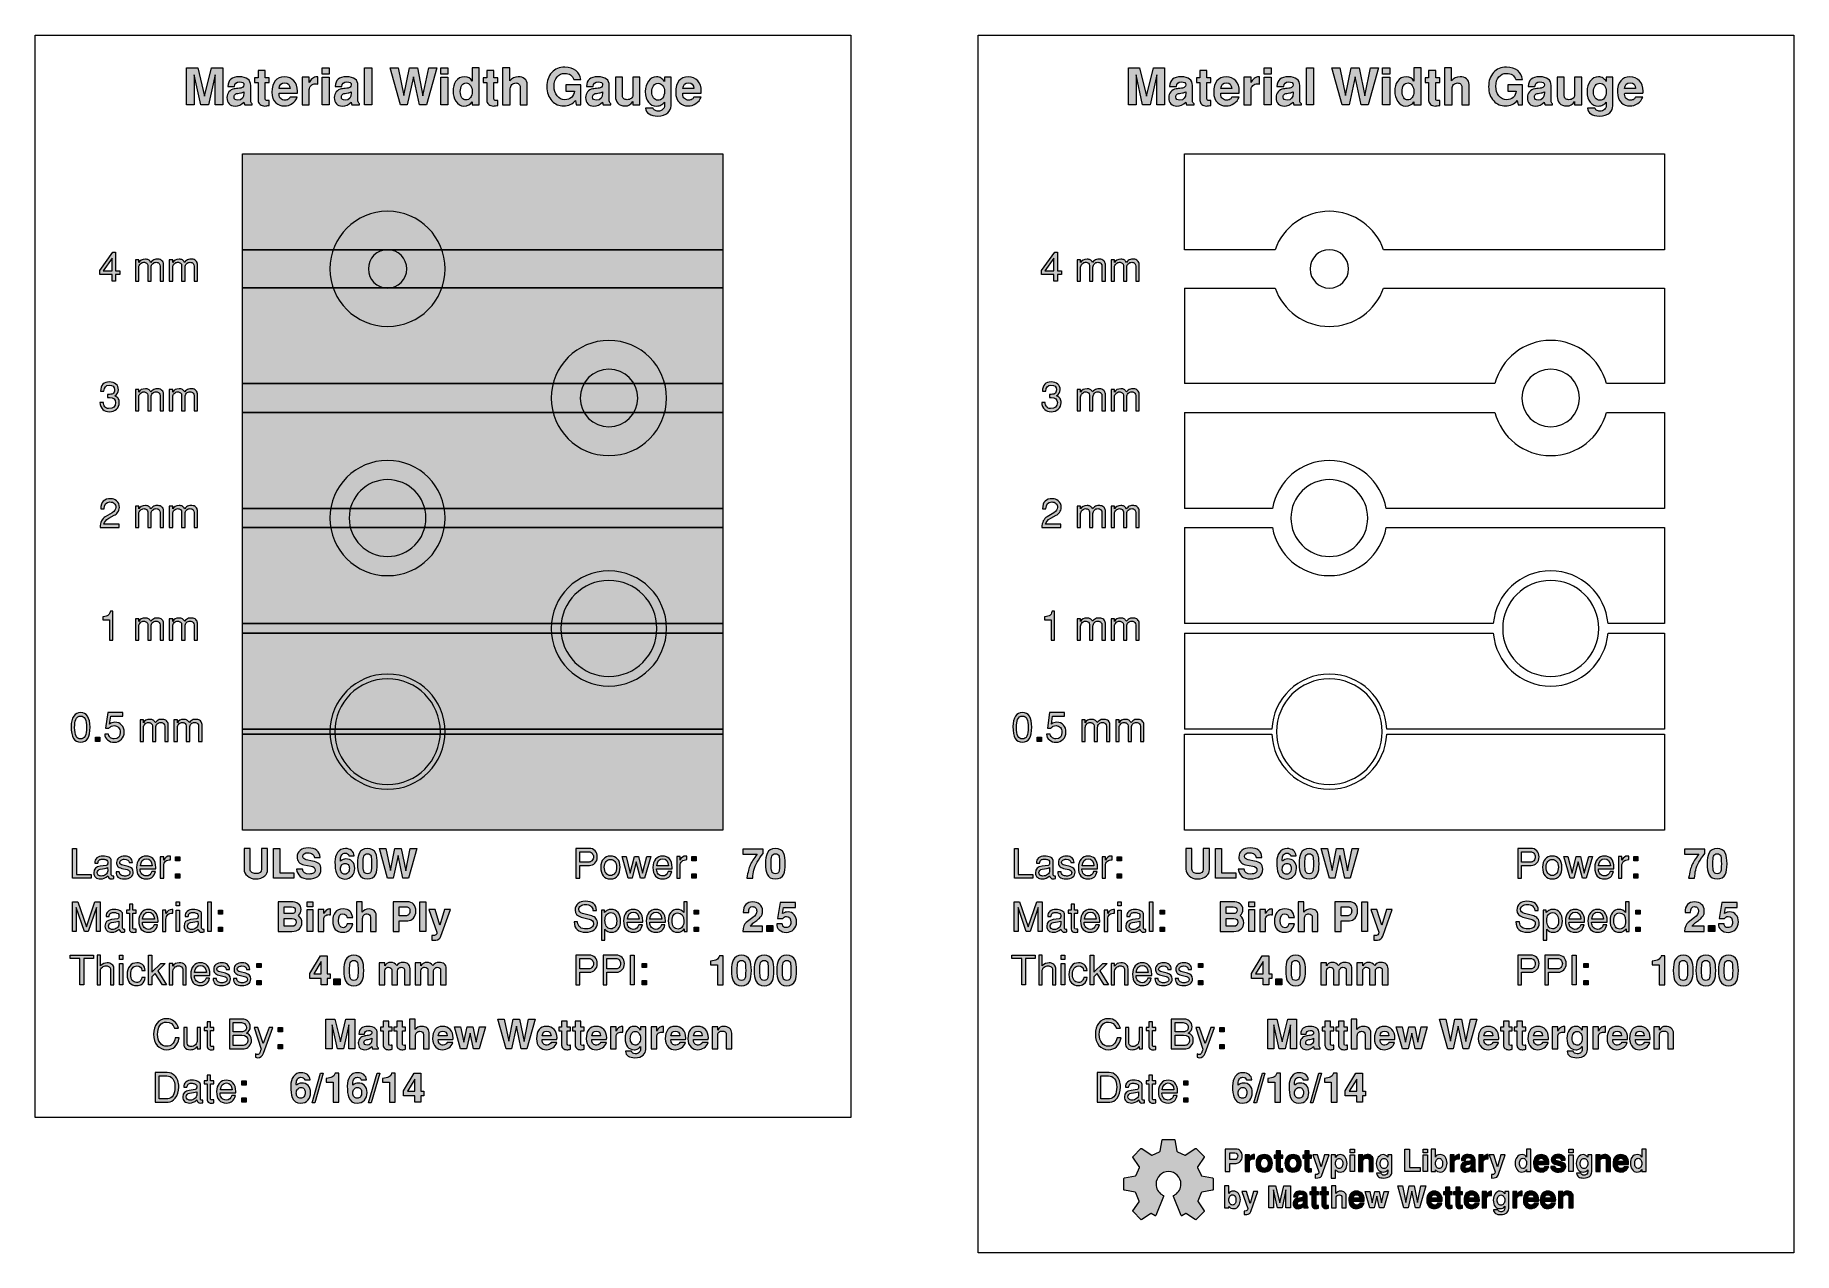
# Model space of a CAD drawing. Header units: inches. Extents: x 0.74 to 7.95, y -5.44 to -0.45.
import ezdxf

# ---------------------------------------------------------------- set-up
doc = ezdxf.new("R2010")
doc.units = ezdxf.units.IN
doc.header["$MEASUREMENT"] = 0
doc.layers.add('Layer 1', color=7, linetype='Continuous')

# ---------------------------------------------------------------- blocks, each defined once
blk = doc.blocks.new('block 4')
at = {"layer": 'Layer 1', "true_color": 0xed1f24}
h = blk.add_hatch(color=240, dxfattribs=at)
h.dxf.hatch_style = 2
h.paths.add_polyline_path([(1.091, -1.4323), (1.0739, -1.4323), (1.0739, -1.4602), (1.0599, -1.4602), (1.0599, -1.4323), (1.009, -1.4323), (1.009, -1.4168), (1.0627, -1.342), (1.0739, -1.342), (1.0739, -1.4185), (1.091, -1.4185)])
h.paths.add_polyline_path([(1.0599, -1.4185), (1.0599, -1.3657), (1.0224, -1.4185)])
h = blk.add_hatch(color=240, dxfattribs=at)
h.dxf.hatch_style = 2
edge = h.paths.add_edge_path()
edge.add_spline(control_points=[(1.2704, -1.4602), (1.2704, -1.4602), (1.2564, -1.4602), (1.2564, -1.4602), (1.2564, -1.4602), (1.2564, -1.3983), (1.2564, -1.3983), (1.2564, -1.3943), (1.255, -1.3908), (1.2524, -1.3878), (1.2492, -1.3844), (1.2451, -1.3827), (1.24, -1.3827), (1.2343, -1.3827), (1.2294, -1.3846), (1.2255, -1.3886), (1.2216, -1.3925), (1.2197, -1.3972), (1.2197, -1.4025), (1.2197, -1.4025), (1.2197, -1.4602), (1.2197, -1.4602), (1.2197, -1.4602), (1.2057, -1.4602), (1.2057, -1.4602), (1.2057, -1.4602), (1.2057, -1.3963), (1.2057, -1.3963), (1.2057, -1.3926), (1.204, -1.3895), (1.2007, -1.3867), (1.1974, -1.384), (1.1935, -1.3827), (1.189, -1.3827), (1.1844, -1.3827), (1.1799, -1.3847), (1.1755, -1.3889), (1.1712, -1.3931), (1.169, -1.3977), (1.169, -1.4028), (1.169, -1.4028), (1.169, -1.4602), (1.169, -1.4602), (1.169, -1.4602), (1.155, -1.4602), (1.155, -1.4602), (1.155, -1.4602), (1.155, -1.3727), (1.155, -1.3727), (1.155, -1.3727), (1.169, -1.3727), (1.169, -1.3727), (1.169, -1.3727), (1.169, -1.384), (1.169, -1.384), (1.1733, -1.3748), (1.1821, -1.3702), (1.1957, -1.3702), (1.201, -1.3702), (1.2053, -1.3711), (1.2086, -1.373), (1.2119, -1.3749), (1.2151, -1.3783), (1.2184, -1.3832), (1.223, -1.3768), (1.2283, -1.3728), (1.234, -1.3712), (1.2364, -1.3705), (1.241, -1.3702), (1.248, -1.3702), (1.2543, -1.3702), (1.2595, -1.3723), (1.2639, -1.3766), (1.2682, -1.3809), (1.2704, -1.3855), (1.2704, -1.3907), (1.2704, -1.3907), (1.2704, -1.4602), (1.2704, -1.4602)], knot_values=[0, 0, 0, 0, 1, 1, 1, 2, 2, 2, 3, 3, 3, 4, 4, 4, 5, 5, 5, 6, 6, 6, 7, 7, 7, 8, 8, 8, 9, 9, 9, 10, 10, 10, 11, 11, 11, 12, 12, 12, 13, 13, 13, 14, 14, 14, 15, 15, 15, 16, 16, 16, 17, 17, 17, 18, 18, 18, 19, 19, 19, 20, 20, 20, 21, 21, 21, 22, 22, 22, 23, 23, 23, 24, 24, 24, 25, 25, 25, 26, 26, 26, 26], degree=3, periodic=1)
h = blk.add_hatch(color=240, dxfattribs=at)
h.dxf.hatch_style = 2
edge = h.paths.add_edge_path()
edge.add_spline(control_points=[(1.4092, -1.4602), (1.4092, -1.4602), (1.3952, -1.4602), (1.3952, -1.4602), (1.3952, -1.4602), (1.3952, -1.3983), (1.3952, -1.3983), (1.3952, -1.3943), (1.3939, -1.3908), (1.3912, -1.3878), (1.3881, -1.3844), (1.384, -1.3827), (1.3789, -1.3827), (1.3731, -1.3827), (1.3683, -1.3846), (1.3644, -1.3886), (1.3605, -1.3925), (1.3585, -1.3972), (1.3585, -1.4025), (1.3585, -1.4025), (1.3585, -1.4602), (1.3585, -1.4602), (1.3585, -1.4602), (1.3445, -1.4602), (1.3445, -1.4602), (1.3445, -1.4602), (1.3445, -1.3963), (1.3445, -1.3963), (1.3445, -1.3926), (1.3429, -1.3895), (1.3395, -1.3867), (1.3362, -1.384), (1.3323, -1.3827), (1.3279, -1.3827), (1.3232, -1.3827), (1.3187, -1.3847), (1.3144, -1.3889), (1.31, -1.3931), (1.3079, -1.3977), (1.3079, -1.4028), (1.3079, -1.4028), (1.3079, -1.4602), (1.3079, -1.4602), (1.3079, -1.4602), (1.2939, -1.4602), (1.2939, -1.4602), (1.2939, -1.4602), (1.2939, -1.3727), (1.2939, -1.3727), (1.2939, -1.3727), (1.3079, -1.3727), (1.3079, -1.3727), (1.3079, -1.3727), (1.3079, -1.384), (1.3079, -1.384), (1.3121, -1.3748), (1.321, -1.3702), (1.3345, -1.3702), (1.3399, -1.3702), (1.3442, -1.3711), (1.3474, -1.373), (1.3507, -1.3749), (1.354, -1.3783), (1.3572, -1.3832), (1.3619, -1.3768), (1.3671, -1.3728), (1.3729, -1.3712), (1.3752, -1.3705), (1.3799, -1.3702), (1.3869, -1.3702), (1.3931, -1.3702), (1.3984, -1.3723), (1.4027, -1.3766), (1.407, -1.3809), (1.4092, -1.3855), (1.4092, -1.3907), (1.4092, -1.3907), (1.4092, -1.4602), (1.4092, -1.4602)], knot_values=[0, 0, 0, 0, 1, 1, 1, 2, 2, 2, 3, 3, 3, 4, 4, 4, 5, 5, 5, 6, 6, 6, 7, 7, 7, 8, 8, 8, 9, 9, 9, 10, 10, 10, 11, 11, 11, 12, 12, 12, 13, 13, 13, 14, 14, 14, 15, 15, 15, 16, 16, 16, 17, 17, 17, 18, 18, 18, 19, 19, 19, 20, 20, 20, 21, 21, 21, 22, 22, 22, 23, 23, 23, 24, 24, 24, 25, 25, 25, 26, 26, 26, 26], degree=3, periodic=1)
at = {"layer": 'Layer 1', "lineweight": 0}
for points in [[(1.091, -1.4323), (1.0739, -1.4323), (1.0739, -1.4602), (1.0599, -1.4602), (1.0599, -1.4323), (1.009, -1.4323), (1.009, -1.4168), (1.0627, -1.342), (1.0739, -1.342), (1.0739, -1.4185), (1.091, -1.4185), (1.091, -1.4323)], [(1.0599, -1.4185), (1.0599, -1.3657), (1.0224, -1.4185), (1.0599, -1.4185)]]:
    blk.add_lwpolyline(points, dxfattribs=at)
for points in [[(1.2704, -1.4602), (1.2704, -1.4602), (1.2564, -1.4602), (1.2564, -1.4602), (1.2564, -1.4602), (1.2564, -1.3983), (1.2564, -1.3983), (1.2564, -1.3943), (1.255, -1.3908), (1.2524, -1.3878), (1.2492, -1.3844), (1.2451, -1.3827), (1.24, -1.3827), (1.2343, -1.3827), (1.2294, -1.3846), (1.2255, -1.3886), (1.2216, -1.3925), (1.2197, -1.3972), (1.2197, -1.4025), (1.2197, -1.4025), (1.2197, -1.4602), (1.2197, -1.4602), (1.2197, -1.4602), (1.2057, -1.4602), (1.2057, -1.4602), (1.2057, -1.4602), (1.2057, -1.3963), (1.2057, -1.3963), (1.2057, -1.3926), (1.204, -1.3895), (1.2007, -1.3867), (1.1974, -1.384), (1.1935, -1.3827), (1.189, -1.3827), (1.1844, -1.3827), (1.1799, -1.3847), (1.1755, -1.3889), (1.1712, -1.3931), (1.169, -1.3977), (1.169, -1.4028), (1.169, -1.4028), (1.169, -1.4602), (1.169, -1.4602), (1.169, -1.4602), (1.155, -1.4602), (1.155, -1.4602), (1.155, -1.4602), (1.155, -1.3727), (1.155, -1.3727), (1.155, -1.3727), (1.169, -1.3727), (1.169, -1.3727), (1.169, -1.3727), (1.169, -1.384), (1.169, -1.384), (1.1733, -1.3748), (1.1821, -1.3702), (1.1957, -1.3702), (1.201, -1.3702), (1.2053, -1.3711), (1.2086, -1.373), (1.2119, -1.3749), (1.2151, -1.3783), (1.2184, -1.3832), (1.223, -1.3768), (1.2283, -1.3728), (1.234, -1.3712), (1.2364, -1.3705), (1.241, -1.3702), (1.248, -1.3702), (1.2543, -1.3702), (1.2595, -1.3723), (1.2639, -1.3766), (1.2682, -1.3809), (1.2704, -1.3855), (1.2704, -1.3907), (1.2704, -1.3907), (1.2704, -1.4602), (1.2704, -1.4602)], [(1.4092, -1.4602), (1.4092, -1.4602), (1.3952, -1.4602), (1.3952, -1.4602), (1.3952, -1.4602), (1.3952, -1.3983), (1.3952, -1.3983), (1.3952, -1.3943), (1.3939, -1.3908), (1.3912, -1.3878), (1.3881, -1.3844), (1.384, -1.3827), (1.3789, -1.3827), (1.3731, -1.3827), (1.3683, -1.3846), (1.3644, -1.3886), (1.3605, -1.3925), (1.3585, -1.3972), (1.3585, -1.4025), (1.3585, -1.4025), (1.3585, -1.4602), (1.3585, -1.4602), (1.3585, -1.4602), (1.3445, -1.4602), (1.3445, -1.4602), (1.3445, -1.4602), (1.3445, -1.3963), (1.3445, -1.3963), (1.3445, -1.3926), (1.3429, -1.3895), (1.3395, -1.3867), (1.3362, -1.384), (1.3323, -1.3827), (1.3279, -1.3827), (1.3232, -1.3827), (1.3187, -1.3847), (1.3144, -1.3889), (1.31, -1.3931), (1.3079, -1.3977), (1.3079, -1.4028), (1.3079, -1.4028), (1.3079, -1.4602), (1.3079, -1.4602), (1.3079, -1.4602), (1.2939, -1.4602), (1.2939, -1.4602), (1.2939, -1.4602), (1.2939, -1.3727), (1.2939, -1.3727), (1.2939, -1.3727), (1.3079, -1.3727), (1.3079, -1.3727), (1.3079, -1.3727), (1.3079, -1.384), (1.3079, -1.384), (1.3121, -1.3748), (1.321, -1.3702), (1.3345, -1.3702), (1.3399, -1.3702), (1.3442, -1.3711), (1.3474, -1.373), (1.3507, -1.3749), (1.354, -1.3783), (1.3572, -1.3832), (1.3619, -1.3768), (1.3671, -1.3728), (1.3729, -1.3712), (1.3752, -1.3705), (1.3799, -1.3702), (1.3869, -1.3702), (1.3931, -1.3702), (1.3984, -1.3723), (1.4027, -1.3766), (1.407, -1.3809), (1.4092, -1.3855), (1.4092, -1.3907), (1.4092, -1.3907), (1.4092, -1.4602), (1.4092, -1.4602)]]:
    blk.add_open_spline(points, degree=3, knots=[0, 0, 0, 0, 1, 1, 1, 2, 2, 2, 3, 3, 3, 4, 4, 4, 5, 5, 5, 6, 6, 6, 7, 7, 7, 8, 8, 8, 9, 9, 9, 10, 10, 10, 11, 11, 11, 12, 12, 12, 13, 13, 13, 14, 14, 14, 15, 15, 15, 16, 16, 16, 17, 17, 17, 18, 18, 18, 19, 19, 19, 20, 20, 20, 21, 21, 21, 22, 22, 22, 23, 23, 23, 24, 24, 24, 25, 25, 25, 26, 26, 26, 26], dxfattribs=at)
blk = doc.blocks.new('block 3')
at = {"layer": 'Layer 1'}
blk.add_blockref('block 4', (0, 0), dxfattribs=at)
blk = doc.blocks.new('block 6')
at = {"layer": 'Layer 1', "true_color": 0xed1f24}
h = blk.add_hatch(color=240, dxfattribs=at)
h.dxf.hatch_style = 2
edge = h.paths.add_edge_path()
edge.add_spline(control_points=[(1.0889, -1.9587), (1.0889, -1.9695), (1.0851, -1.9783), (1.0774, -1.9852), (1.0698, -1.992), (1.06, -1.9954), (1.048, -1.9954), (1.0376, -1.9954), (1.0289, -1.9925), (1.022, -1.9867), (1.0139, -1.98), (1.0098, -1.9701), (1.0097, -1.9572), (1.0097, -1.9572), (1.0237, -1.9572), (1.0237, -1.9572), (1.0238, -1.9646), (1.0258, -1.9706), (1.0297, -1.9752), (1.0336, -1.9799), (1.0388, -1.9822), (1.0452, -1.9822), (1.0642, -1.9822), (1.0737, -1.9743), (1.0737, -1.9584), (1.0737, -1.9444), (1.0652, -1.9374), (1.0482, -1.9374), (1.0461, -1.9374), (1.0438, -1.9374), (1.0412, -1.9374), (1.0412, -1.9374), (1.0412, -1.9247), (1.0412, -1.9247), (1.0513, -1.9247), (1.0583, -1.9237), (1.062, -1.9217), (1.0673, -1.919), (1.0699, -1.9133), (1.0699, -1.9047), (1.0699, -1.8929), (1.0624, -1.8869), (1.0474, -1.8869), (1.0336, -1.8869), (1.0265, -1.8952), (1.026, -1.9117), (1.026, -1.9117), (1.0122, -1.9117), (1.0122, -1.9117), (1.013, -1.8865), (1.0251, -1.8737), (1.0485, -1.8734), (1.0593, -1.8732), (1.0681, -1.8761), (1.075, -1.882), (1.0819, -1.8879), (1.0854, -1.8958), (1.0854, -1.9056), (1.0854, -1.9158), (1.0805, -1.9241), (1.0707, -1.9304), (1.0773, -1.9336), (1.0819, -1.9374), (1.0847, -1.9417), (1.0875, -1.9461), (1.0889, -1.9517), (1.0889, -1.9587)], knot_values=[0, 0, 0, 0, 1, 1, 1, 2, 2, 2, 3, 3, 3, 4, 4, 4, 5, 5, 5, 6, 6, 6, 7, 7, 7, 8, 8, 8, 9, 9, 9, 10, 10, 10, 11, 11, 11, 12, 12, 12, 13, 13, 13, 14, 14, 14, 15, 15, 15, 16, 16, 16, 17, 17, 17, 18, 18, 18, 19, 19, 19, 20, 20, 20, 21, 21, 21, 22, 22, 22, 22], degree=3, periodic=1)
h = blk.add_hatch(color=240, dxfattribs=at)
h.dxf.hatch_style = 2
edge = h.paths.add_edge_path()
edge.add_spline(control_points=[(1.2704, -1.9916), (1.2704, -1.9916), (1.2564, -1.9916), (1.2564, -1.9916), (1.2564, -1.9916), (1.2564, -1.9297), (1.2564, -1.9297), (1.2564, -1.9257), (1.255, -1.9222), (1.2524, -1.9192), (1.2492, -1.9158), (1.2451, -1.9141), (1.24, -1.9141), (1.2343, -1.9141), (1.2294, -1.916), (1.2255, -1.92), (1.2216, -1.9239), (1.2197, -1.9286), (1.2197, -1.9339), (1.2197, -1.9339), (1.2197, -1.9916), (1.2197, -1.9916), (1.2197, -1.9916), (1.2057, -1.9916), (1.2057, -1.9916), (1.2057, -1.9916), (1.2057, -1.9277), (1.2057, -1.9277), (1.2057, -1.9241), (1.204, -1.9209), (1.2007, -1.9182), (1.1974, -1.9154), (1.1935, -1.9141), (1.189, -1.9141), (1.1844, -1.9141), (1.1799, -1.9162), (1.1755, -1.9203), (1.1712, -1.9245), (1.169, -1.9291), (1.169, -1.9342), (1.169, -1.9342), (1.169, -1.9916), (1.169, -1.9916), (1.169, -1.9916), (1.155, -1.9916), (1.155, -1.9916), (1.155, -1.9916), (1.155, -1.9041), (1.155, -1.9041), (1.155, -1.9041), (1.169, -1.9041), (1.169, -1.9041), (1.169, -1.9041), (1.169, -1.9154), (1.169, -1.9154), (1.1733, -1.9062), (1.1821, -1.9016), (1.1957, -1.9016), (1.201, -1.9016), (1.2053, -1.9025), (1.2086, -1.9044), (1.2119, -1.9063), (1.2151, -1.9097), (1.2184, -1.9146), (1.223, -1.9082), (1.2283, -1.9042), (1.234, -1.9026), (1.2364, -1.9019), (1.241, -1.9016), (1.248, -1.9016), (1.2543, -1.9016), (1.2595, -1.9037), (1.2639, -1.908), (1.2682, -1.9123), (1.2704, -1.917), (1.2704, -1.9221), (1.2704, -1.9221), (1.2704, -1.9916), (1.2704, -1.9916)], knot_values=[0, 0, 0, 0, 1, 1, 1, 2, 2, 2, 3, 3, 3, 4, 4, 4, 5, 5, 5, 6, 6, 6, 7, 7, 7, 8, 8, 8, 9, 9, 9, 10, 10, 10, 11, 11, 11, 12, 12, 12, 13, 13, 13, 14, 14, 14, 15, 15, 15, 16, 16, 16, 17, 17, 17, 18, 18, 18, 19, 19, 19, 20, 20, 20, 21, 21, 21, 22, 22, 22, 23, 23, 23, 24, 24, 24, 25, 25, 25, 26, 26, 26, 26], degree=3, periodic=1)
h = blk.add_hatch(color=240, dxfattribs=at)
h.dxf.hatch_style = 2
edge = h.paths.add_edge_path()
edge.add_spline(control_points=[(1.4092, -1.9916), (1.4092, -1.9916), (1.3952, -1.9916), (1.3952, -1.9916), (1.3952, -1.9916), (1.3952, -1.9297), (1.3952, -1.9297), (1.3952, -1.9257), (1.3939, -1.9222), (1.3912, -1.9192), (1.3881, -1.9158), (1.384, -1.9141), (1.3789, -1.9141), (1.3731, -1.9141), (1.3683, -1.916), (1.3644, -1.92), (1.3605, -1.9239), (1.3585, -1.9286), (1.3585, -1.9339), (1.3585, -1.9339), (1.3585, -1.9916), (1.3585, -1.9916), (1.3585, -1.9916), (1.3445, -1.9916), (1.3445, -1.9916), (1.3445, -1.9916), (1.3445, -1.9277), (1.3445, -1.9277), (1.3445, -1.9241), (1.3429, -1.9209), (1.3395, -1.9182), (1.3362, -1.9154), (1.3323, -1.9141), (1.3279, -1.9141), (1.3232, -1.9141), (1.3187, -1.9162), (1.3144, -1.9203), (1.31, -1.9245), (1.3079, -1.9291), (1.3079, -1.9342), (1.3079, -1.9342), (1.3079, -1.9916), (1.3079, -1.9916), (1.3079, -1.9916), (1.2939, -1.9916), (1.2939, -1.9916), (1.2939, -1.9916), (1.2939, -1.9041), (1.2939, -1.9041), (1.2939, -1.9041), (1.3079, -1.9041), (1.3079, -1.9041), (1.3079, -1.9041), (1.3079, -1.9154), (1.3079, -1.9154), (1.3121, -1.9062), (1.321, -1.9016), (1.3345, -1.9016), (1.3399, -1.9016), (1.3442, -1.9025), (1.3474, -1.9044), (1.3507, -1.9063), (1.354, -1.9097), (1.3572, -1.9146), (1.3619, -1.9082), (1.3671, -1.9042), (1.3729, -1.9026), (1.3752, -1.9019), (1.3799, -1.9016), (1.3869, -1.9016), (1.3931, -1.9016), (1.3984, -1.9037), (1.4027, -1.908), (1.407, -1.9123), (1.4092, -1.917), (1.4092, -1.9221), (1.4092, -1.9221), (1.4092, -1.9916), (1.4092, -1.9916)], knot_values=[0, 0, 0, 0, 1, 1, 1, 2, 2, 2, 3, 3, 3, 4, 4, 4, 5, 5, 5, 6, 6, 6, 7, 7, 7, 8, 8, 8, 9, 9, 9, 10, 10, 10, 11, 11, 11, 12, 12, 12, 13, 13, 13, 14, 14, 14, 15, 15, 15, 16, 16, 16, 17, 17, 17, 18, 18, 18, 19, 19, 19, 20, 20, 20, 21, 21, 21, 22, 22, 22, 23, 23, 23, 24, 24, 24, 25, 25, 25, 26, 26, 26, 26], degree=3, periodic=1)
at = {"layer": 'Layer 1', "lineweight": 0}
for points, knots in [([(1.0889, -1.9587), (1.0889, -1.9695), (1.0851, -1.9783), (1.0774, -1.9852), (1.0698, -1.992), (1.06, -1.9954), (1.048, -1.9954), (1.0376, -1.9954), (1.0289, -1.9925), (1.022, -1.9867), (1.0139, -1.98), (1.0098, -1.9701), (1.0097, -1.9572), (1.0097, -1.9572), (1.0237, -1.9572), (1.0237, -1.9572), (1.0238, -1.9646), (1.0258, -1.9706), (1.0297, -1.9752), (1.0336, -1.9799), (1.0388, -1.9822), (1.0452, -1.9822), (1.0642, -1.9822), (1.0737, -1.9743), (1.0737, -1.9584), (1.0737, -1.9444), (1.0652, -1.9374), (1.0482, -1.9374), (1.0461, -1.9374), (1.0438, -1.9374), (1.0412, -1.9374), (1.0412, -1.9374), (1.0412, -1.9247), (1.0412, -1.9247), (1.0513, -1.9247), (1.0583, -1.9237), (1.062, -1.9217), (1.0673, -1.919), (1.0699, -1.9133), (1.0699, -1.9047), (1.0699, -1.8929), (1.0624, -1.8869), (1.0474, -1.8869), (1.0336, -1.8869), (1.0265, -1.8952), (1.026, -1.9117), (1.026, -1.9117), (1.0122, -1.9117), (1.0122, -1.9117), (1.013, -1.8865), (1.0251, -1.8737), (1.0485, -1.8734), (1.0593, -1.8732), (1.0681, -1.8761), (1.075, -1.882), (1.0819, -1.8879), (1.0854, -1.8958), (1.0854, -1.9056), (1.0854, -1.9158), (1.0805, -1.9241), (1.0707, -1.9304), (1.0773, -1.9336), (1.0819, -1.9374), (1.0847, -1.9417), (1.0875, -1.9461), (1.0889, -1.9517), (1.0889, -1.9587)], [0, 0, 0, 0, 1, 1, 1, 2, 2, 2, 3, 3, 3, 4, 4, 4, 5, 5, 5, 6, 6, 6, 7, 7, 7, 8, 8, 8, 9, 9, 9, 10, 10, 10, 11, 11, 11, 12, 12, 12, 13, 13, 13, 14, 14, 14, 15, 15, 15, 16, 16, 16, 17, 17, 17, 18, 18, 18, 19, 19, 19, 20, 20, 20, 21, 21, 21, 22, 22, 22, 22]), ([(1.2704, -1.9916), (1.2704, -1.9916), (1.2564, -1.9916), (1.2564, -1.9916), (1.2564, -1.9916), (1.2564, -1.9297), (1.2564, -1.9297), (1.2564, -1.9257), (1.255, -1.9222), (1.2524, -1.9192), (1.2492, -1.9158), (1.2451, -1.9141), (1.24, -1.9141), (1.2343, -1.9141), (1.2294, -1.916), (1.2255, -1.92), (1.2216, -1.9239), (1.2197, -1.9286), (1.2197, -1.9339), (1.2197, -1.9339), (1.2197, -1.9916), (1.2197, -1.9916), (1.2197, -1.9916), (1.2057, -1.9916), (1.2057, -1.9916), (1.2057, -1.9916), (1.2057, -1.9277), (1.2057, -1.9277), (1.2057, -1.9241), (1.204, -1.9209), (1.2007, -1.9182), (1.1974, -1.9154), (1.1935, -1.9141), (1.189, -1.9141), (1.1844, -1.9141), (1.1799, -1.9162), (1.1755, -1.9203), (1.1712, -1.9245), (1.169, -1.9291), (1.169, -1.9342), (1.169, -1.9342), (1.169, -1.9916), (1.169, -1.9916), (1.169, -1.9916), (1.155, -1.9916), (1.155, -1.9916), (1.155, -1.9916), (1.155, -1.9041), (1.155, -1.9041), (1.155, -1.9041), (1.169, -1.9041), (1.169, -1.9041), (1.169, -1.9041), (1.169, -1.9154), (1.169, -1.9154), (1.1733, -1.9062), (1.1821, -1.9016), (1.1957, -1.9016), (1.201, -1.9016), (1.2053, -1.9025), (1.2086, -1.9044), (1.2119, -1.9063), (1.2151, -1.9097), (1.2184, -1.9146), (1.223, -1.9082), (1.2283, -1.9042), (1.234, -1.9026), (1.2364, -1.9019), (1.241, -1.9016), (1.248, -1.9016), (1.2543, -1.9016), (1.2595, -1.9037), (1.2639, -1.908), (1.2682, -1.9123), (1.2704, -1.917), (1.2704, -1.9221), (1.2704, -1.9221), (1.2704, -1.9916), (1.2704, -1.9916)], [0, 0, 0, 0, 1, 1, 1, 2, 2, 2, 3, 3, 3, 4, 4, 4, 5, 5, 5, 6, 6, 6, 7, 7, 7, 8, 8, 8, 9, 9, 9, 10, 10, 10, 11, 11, 11, 12, 12, 12, 13, 13, 13, 14, 14, 14, 15, 15, 15, 16, 16, 16, 17, 17, 17, 18, 18, 18, 19, 19, 19, 20, 20, 20, 21, 21, 21, 22, 22, 22, 23, 23, 23, 24, 24, 24, 25, 25, 25, 26, 26, 26, 26]), ([(1.4092, -1.9916), (1.4092, -1.9916), (1.3952, -1.9916), (1.3952, -1.9916), (1.3952, -1.9916), (1.3952, -1.9297), (1.3952, -1.9297), (1.3952, -1.9257), (1.3939, -1.9222), (1.3912, -1.9192), (1.3881, -1.9158), (1.384, -1.9141), (1.3789, -1.9141), (1.3731, -1.9141), (1.3683, -1.916), (1.3644, -1.92), (1.3605, -1.9239), (1.3585, -1.9286), (1.3585, -1.9339), (1.3585, -1.9339), (1.3585, -1.9916), (1.3585, -1.9916), (1.3585, -1.9916), (1.3445, -1.9916), (1.3445, -1.9916), (1.3445, -1.9916), (1.3445, -1.9277), (1.3445, -1.9277), (1.3445, -1.9241), (1.3429, -1.9209), (1.3395, -1.9182), (1.3362, -1.9154), (1.3323, -1.9141), (1.3279, -1.9141), (1.3232, -1.9141), (1.3187, -1.9162), (1.3144, -1.9203), (1.31, -1.9245), (1.3079, -1.9291), (1.3079, -1.9342), (1.3079, -1.9342), (1.3079, -1.9916), (1.3079, -1.9916), (1.3079, -1.9916), (1.2939, -1.9916), (1.2939, -1.9916), (1.2939, -1.9916), (1.2939, -1.9041), (1.2939, -1.9041), (1.2939, -1.9041), (1.3079, -1.9041), (1.3079, -1.9041), (1.3079, -1.9041), (1.3079, -1.9154), (1.3079, -1.9154), (1.3121, -1.9062), (1.321, -1.9016), (1.3345, -1.9016), (1.3399, -1.9016), (1.3442, -1.9025), (1.3474, -1.9044), (1.3507, -1.9063), (1.354, -1.9097), (1.3572, -1.9146), (1.3619, -1.9082), (1.3671, -1.9042), (1.3729, -1.9026), (1.3752, -1.9019), (1.3799, -1.9016), (1.3869, -1.9016), (1.3931, -1.9016), (1.3984, -1.9037), (1.4027, -1.908), (1.407, -1.9123), (1.4092, -1.917), (1.4092, -1.9221), (1.4092, -1.9221), (1.4092, -1.9916), (1.4092, -1.9916)], [0, 0, 0, 0, 1, 1, 1, 2, 2, 2, 3, 3, 3, 4, 4, 4, 5, 5, 5, 6, 6, 6, 7, 7, 7, 8, 8, 8, 9, 9, 9, 10, 10, 10, 11, 11, 11, 12, 12, 12, 13, 13, 13, 14, 14, 14, 15, 15, 15, 16, 16, 16, 17, 17, 17, 18, 18, 18, 19, 19, 19, 20, 20, 20, 21, 21, 21, 22, 22, 22, 23, 23, 23, 24, 24, 24, 25, 25, 25, 26, 26, 26, 26])]:
    blk.add_open_spline(points, degree=3, knots=knots, dxfattribs=at)
blk = doc.blocks.new('block 5')
at = {"layer": 'Layer 1'}
blk.add_blockref('block 6', (0, 0), dxfattribs=at)
blk = doc.blocks.new('block 8')
at = {"layer": 'Layer 1', "true_color": 0xed1f24}
h = blk.add_hatch(color=240, dxfattribs=at)
h.dxf.hatch_style = 2
edge = h.paths.add_edge_path()
edge.add_spline(control_points=[(1.0894, -2.3877), (1.0894, -2.3954), (1.0869, -2.4024), (1.0819, -2.4089), (1.0782, -2.4136), (1.0737, -2.4174), (1.0684, -2.4204), (1.0684, -2.4204), (1.0464, -2.4325), (1.0464, -2.4325), (1.0338, -2.4395), (1.0269, -2.4475), (1.0255, -2.4564), (1.0255, -2.4564), (1.0885, -2.4564), (1.0885, -2.4564), (1.0885, -2.4564), (1.0885, -2.4704), (1.0885, -2.4704), (1.0885, -2.4704), (1.0099, -2.4704), (1.0099, -2.4704), (1.0109, -2.4493), (1.0181, -2.4347), (1.0315, -2.4266), (1.0315, -2.4266), (1.0594, -2.4099), (1.0594, -2.4099), (1.0695, -2.4039), (1.0745, -2.3965), (1.0745, -2.3877), (1.0745, -2.3809), (1.0724, -2.3755), (1.068, -2.3715), (1.0637, -2.3676), (1.0578, -2.3656), (1.0504, -2.3656), (1.0356, -2.3656), (1.0277, -2.3748), (1.0267, -2.3932), (1.0267, -2.3932), (1.0127, -2.3932), (1.0127, -2.3932), (1.013, -2.3659), (1.0268, -2.3522), (1.0539, -2.3522), (1.0628, -2.3522), (1.0706, -2.355), (1.0774, -2.3605), (1.0854, -2.3671), (1.0894, -2.3762), (1.0894, -2.3877)], knot_values=[0, 0, 0, 0, 1, 1, 1, 2, 2, 2, 3, 3, 3, 4, 4, 4, 5, 5, 5, 6, 6, 6, 7, 7, 7, 8, 8, 8, 9, 9, 9, 10, 10, 10, 11, 11, 11, 12, 12, 12, 13, 13, 13, 14, 14, 14, 15, 15, 15, 16, 16, 16, 17, 17, 17, 17], degree=3, periodic=1)
h = blk.add_hatch(color=240, dxfattribs=at)
h.dxf.hatch_style = 2
edge = h.paths.add_edge_path()
edge.add_spline(control_points=[(1.2704, -2.4704), (1.2704, -2.4704), (1.2564, -2.4704), (1.2564, -2.4704), (1.2564, -2.4704), (1.2564, -2.4085), (1.2564, -2.4085), (1.2564, -2.4045), (1.255, -2.401), (1.2524, -2.3981), (1.2492, -2.3946), (1.2451, -2.3929), (1.24, -2.3929), (1.2343, -2.3929), (1.2294, -2.3949), (1.2255, -2.3988), (1.2216, -2.4027), (1.2197, -2.4074), (1.2197, -2.4127), (1.2197, -2.4127), (1.2197, -2.4704), (1.2197, -2.4704), (1.2197, -2.4704), (1.2057, -2.4704), (1.2057, -2.4704), (1.2057, -2.4704), (1.2057, -2.4065), (1.2057, -2.4065), (1.2057, -2.4029), (1.204, -2.3997), (1.2007, -2.397), (1.1974, -2.3942), (1.1935, -2.3929), (1.189, -2.3929), (1.1844, -2.3929), (1.1799, -2.395), (1.1755, -2.3991), (1.1712, -2.4033), (1.169, -2.4079), (1.169, -2.413), (1.169, -2.413), (1.169, -2.4704), (1.169, -2.4704), (1.169, -2.4704), (1.155, -2.4704), (1.155, -2.4704), (1.155, -2.4704), (1.155, -2.3829), (1.155, -2.3829), (1.155, -2.3829), (1.169, -2.3829), (1.169, -2.3829), (1.169, -2.3829), (1.169, -2.3942), (1.169, -2.3942), (1.1733, -2.385), (1.1821, -2.3804), (1.1957, -2.3804), (1.201, -2.3804), (1.2053, -2.3813), (1.2086, -2.3832), (1.2119, -2.3851), (1.2151, -2.3885), (1.2184, -2.3934), (1.223, -2.3871), (1.2283, -2.383), (1.234, -2.3814), (1.2364, -2.3807), (1.241, -2.3804), (1.248, -2.3804), (1.2543, -2.3804), (1.2595, -2.3825), (1.2639, -2.3868), (1.2682, -2.3911), (1.2704, -2.3958), (1.2704, -2.4009), (1.2704, -2.4009), (1.2704, -2.4704), (1.2704, -2.4704)], knot_values=[0, 0, 0, 0, 1, 1, 1, 2, 2, 2, 3, 3, 3, 4, 4, 4, 5, 5, 5, 6, 6, 6, 7, 7, 7, 8, 8, 8, 9, 9, 9, 10, 10, 10, 11, 11, 11, 12, 12, 12, 13, 13, 13, 14, 14, 14, 15, 15, 15, 16, 16, 16, 17, 17, 17, 18, 18, 18, 19, 19, 19, 20, 20, 20, 21, 21, 21, 22, 22, 22, 23, 23, 23, 24, 24, 24, 25, 25, 25, 26, 26, 26, 26], degree=3, periodic=1)
h = blk.add_hatch(color=240, dxfattribs=at)
h.dxf.hatch_style = 2
edge = h.paths.add_edge_path()
edge.add_spline(control_points=[(1.4092, -2.4704), (1.4092, -2.4704), (1.3952, -2.4704), (1.3952, -2.4704), (1.3952, -2.4704), (1.3952, -2.4085), (1.3952, -2.4085), (1.3952, -2.4045), (1.3939, -2.401), (1.3912, -2.3981), (1.3881, -2.3946), (1.384, -2.3929), (1.3789, -2.3929), (1.3731, -2.3929), (1.3683, -2.3949), (1.3644, -2.3988), (1.3605, -2.4027), (1.3585, -2.4074), (1.3585, -2.4127), (1.3585, -2.4127), (1.3585, -2.4704), (1.3585, -2.4704), (1.3585, -2.4704), (1.3445, -2.4704), (1.3445, -2.4704), (1.3445, -2.4704), (1.3445, -2.4065), (1.3445, -2.4065), (1.3445, -2.4029), (1.3429, -2.3997), (1.3395, -2.397), (1.3362, -2.3942), (1.3323, -2.3929), (1.3279, -2.3929), (1.3232, -2.3929), (1.3187, -2.395), (1.3144, -2.3991), (1.31, -2.4033), (1.3079, -2.4079), (1.3079, -2.413), (1.3079, -2.413), (1.3079, -2.4704), (1.3079, -2.4704), (1.3079, -2.4704), (1.2939, -2.4704), (1.2939, -2.4704), (1.2939, -2.4704), (1.2939, -2.3829), (1.2939, -2.3829), (1.2939, -2.3829), (1.3079, -2.3829), (1.3079, -2.3829), (1.3079, -2.3829), (1.3079, -2.3942), (1.3079, -2.3942), (1.3121, -2.385), (1.321, -2.3804), (1.3345, -2.3804), (1.3399, -2.3804), (1.3442, -2.3813), (1.3474, -2.3832), (1.3507, -2.3851), (1.354, -2.3885), (1.3572, -2.3934), (1.3619, -2.3871), (1.3671, -2.383), (1.3729, -2.3814), (1.3752, -2.3807), (1.3799, -2.3804), (1.3869, -2.3804), (1.3931, -2.3804), (1.3984, -2.3825), (1.4027, -2.3868), (1.407, -2.3911), (1.4092, -2.3958), (1.4092, -2.4009), (1.4092, -2.4009), (1.4092, -2.4704), (1.4092, -2.4704)], knot_values=[0, 0, 0, 0, 1, 1, 1, 2, 2, 2, 3, 3, 3, 4, 4, 4, 5, 5, 5, 6, 6, 6, 7, 7, 7, 8, 8, 8, 9, 9, 9, 10, 10, 10, 11, 11, 11, 12, 12, 12, 13, 13, 13, 14, 14, 14, 15, 15, 15, 16, 16, 16, 17, 17, 17, 18, 18, 18, 19, 19, 19, 20, 20, 20, 21, 21, 21, 22, 22, 22, 23, 23, 23, 24, 24, 24, 25, 25, 25, 26, 26, 26, 26], degree=3, periodic=1)
at = {"layer": 'Layer 1', "lineweight": 0}
for points, knots in [([(1.0894, -2.3877), (1.0894, -2.3954), (1.0869, -2.4024), (1.0819, -2.4089), (1.0782, -2.4136), (1.0737, -2.4174), (1.0684, -2.4204), (1.0684, -2.4204), (1.0464, -2.4325), (1.0464, -2.4325), (1.0338, -2.4395), (1.0269, -2.4475), (1.0255, -2.4564), (1.0255, -2.4564), (1.0885, -2.4564), (1.0885, -2.4564), (1.0885, -2.4564), (1.0885, -2.4704), (1.0885, -2.4704), (1.0885, -2.4704), (1.0099, -2.4704), (1.0099, -2.4704), (1.0109, -2.4493), (1.0181, -2.4347), (1.0315, -2.4266), (1.0315, -2.4266), (1.0594, -2.4099), (1.0594, -2.4099), (1.0695, -2.4039), (1.0745, -2.3965), (1.0745, -2.3877), (1.0745, -2.3809), (1.0724, -2.3755), (1.068, -2.3715), (1.0637, -2.3676), (1.0578, -2.3656), (1.0504, -2.3656), (1.0356, -2.3656), (1.0277, -2.3748), (1.0267, -2.3932), (1.0267, -2.3932), (1.0127, -2.3932), (1.0127, -2.3932), (1.013, -2.3659), (1.0268, -2.3522), (1.0539, -2.3522), (1.0628, -2.3522), (1.0706, -2.355), (1.0774, -2.3605), (1.0854, -2.3671), (1.0894, -2.3762), (1.0894, -2.3877)], [0, 0, 0, 0, 1, 1, 1, 2, 2, 2, 3, 3, 3, 4, 4, 4, 5, 5, 5, 6, 6, 6, 7, 7, 7, 8, 8, 8, 9, 9, 9, 10, 10, 10, 11, 11, 11, 12, 12, 12, 13, 13, 13, 14, 14, 14, 15, 15, 15, 16, 16, 16, 17, 17, 17, 17]), ([(1.2704, -2.4704), (1.2704, -2.4704), (1.2564, -2.4704), (1.2564, -2.4704), (1.2564, -2.4704), (1.2564, -2.4085), (1.2564, -2.4085), (1.2564, -2.4045), (1.255, -2.401), (1.2524, -2.3981), (1.2492, -2.3946), (1.2451, -2.3929), (1.24, -2.3929), (1.2343, -2.3929), (1.2294, -2.3949), (1.2255, -2.3988), (1.2216, -2.4027), (1.2197, -2.4074), (1.2197, -2.4127), (1.2197, -2.4127), (1.2197, -2.4704), (1.2197, -2.4704), (1.2197, -2.4704), (1.2057, -2.4704), (1.2057, -2.4704), (1.2057, -2.4704), (1.2057, -2.4065), (1.2057, -2.4065), (1.2057, -2.4029), (1.204, -2.3997), (1.2007, -2.397), (1.1974, -2.3942), (1.1935, -2.3929), (1.189, -2.3929), (1.1844, -2.3929), (1.1799, -2.395), (1.1755, -2.3991), (1.1712, -2.4033), (1.169, -2.4079), (1.169, -2.413), (1.169, -2.413), (1.169, -2.4704), (1.169, -2.4704), (1.169, -2.4704), (1.155, -2.4704), (1.155, -2.4704), (1.155, -2.4704), (1.155, -2.3829), (1.155, -2.3829), (1.155, -2.3829), (1.169, -2.3829), (1.169, -2.3829), (1.169, -2.3829), (1.169, -2.3942), (1.169, -2.3942), (1.1733, -2.385), (1.1821, -2.3804), (1.1957, -2.3804), (1.201, -2.3804), (1.2053, -2.3813), (1.2086, -2.3832), (1.2119, -2.3851), (1.2151, -2.3885), (1.2184, -2.3934), (1.223, -2.3871), (1.2283, -2.383), (1.234, -2.3814), (1.2364, -2.3807), (1.241, -2.3804), (1.248, -2.3804), (1.2543, -2.3804), (1.2595, -2.3825), (1.2639, -2.3868), (1.2682, -2.3911), (1.2704, -2.3958), (1.2704, -2.4009), (1.2704, -2.4009), (1.2704, -2.4704), (1.2704, -2.4704)], [0, 0, 0, 0, 1, 1, 1, 2, 2, 2, 3, 3, 3, 4, 4, 4, 5, 5, 5, 6, 6, 6, 7, 7, 7, 8, 8, 8, 9, 9, 9, 10, 10, 10, 11, 11, 11, 12, 12, 12, 13, 13, 13, 14, 14, 14, 15, 15, 15, 16, 16, 16, 17, 17, 17, 18, 18, 18, 19, 19, 19, 20, 20, 20, 21, 21, 21, 22, 22, 22, 23, 23, 23, 24, 24, 24, 25, 25, 25, 26, 26, 26, 26]), ([(1.4092, -2.4704), (1.4092, -2.4704), (1.3952, -2.4704), (1.3952, -2.4704), (1.3952, -2.4704), (1.3952, -2.4085), (1.3952, -2.4085), (1.3952, -2.4045), (1.3939, -2.401), (1.3912, -2.3981), (1.3881, -2.3946), (1.384, -2.3929), (1.3789, -2.3929), (1.3731, -2.3929), (1.3683, -2.3949), (1.3644, -2.3988), (1.3605, -2.4027), (1.3585, -2.4074), (1.3585, -2.4127), (1.3585, -2.4127), (1.3585, -2.4704), (1.3585, -2.4704), (1.3585, -2.4704), (1.3445, -2.4704), (1.3445, -2.4704), (1.3445, -2.4704), (1.3445, -2.4065), (1.3445, -2.4065), (1.3445, -2.4029), (1.3429, -2.3997), (1.3395, -2.397), (1.3362, -2.3942), (1.3323, -2.3929), (1.3279, -2.3929), (1.3232, -2.3929), (1.3187, -2.395), (1.3144, -2.3991), (1.31, -2.4033), (1.3079, -2.4079), (1.3079, -2.413), (1.3079, -2.413), (1.3079, -2.4704), (1.3079, -2.4704), (1.3079, -2.4704), (1.2939, -2.4704), (1.2939, -2.4704), (1.2939, -2.4704), (1.2939, -2.3829), (1.2939, -2.3829), (1.2939, -2.3829), (1.3079, -2.3829), (1.3079, -2.3829), (1.3079, -2.3829), (1.3079, -2.3942), (1.3079, -2.3942), (1.3121, -2.385), (1.321, -2.3804), (1.3345, -2.3804), (1.3399, -2.3804), (1.3442, -2.3813), (1.3474, -2.3832), (1.3507, -2.3851), (1.354, -2.3885), (1.3572, -2.3934), (1.3619, -2.3871), (1.3671, -2.383), (1.3729, -2.3814), (1.3752, -2.3807), (1.3799, -2.3804), (1.3869, -2.3804), (1.3931, -2.3804), (1.3984, -2.3825), (1.4027, -2.3868), (1.407, -2.3911), (1.4092, -2.3958), (1.4092, -2.4009), (1.4092, -2.4009), (1.4092, -2.4704), (1.4092, -2.4704)], [0, 0, 0, 0, 1, 1, 1, 2, 2, 2, 3, 3, 3, 4, 4, 4, 5, 5, 5, 6, 6, 6, 7, 7, 7, 8, 8, 8, 9, 9, 9, 10, 10, 10, 11, 11, 11, 12, 12, 12, 13, 13, 13, 14, 14, 14, 15, 15, 15, 16, 16, 16, 17, 17, 17, 18, 18, 18, 19, 19, 19, 20, 20, 20, 21, 21, 21, 22, 22, 22, 23, 23, 23, 24, 24, 24, 25, 25, 25, 26, 26, 26, 26])]:
    blk.add_open_spline(points, degree=3, knots=knots, dxfattribs=at)
blk = doc.blocks.new('block 7')
at = {"layer": 'Layer 1'}
blk.add_blockref('block 8', (0, 0), dxfattribs=at)
blk = doc.blocks.new('block 10')
at = {"layer": 'Layer 1', "true_color": 0xed1f24}
h = blk.add_hatch(color=240, dxfattribs=at)
h.dxf.hatch_style = 2
edge = h.paths.add_edge_path()
edge.add_spline(control_points=[(1.0622, -2.9317), (1.0622, -2.9317), (1.0482, -2.9317), (1.0482, -2.9317), (1.0482, -2.9317), (1.0482, -2.8484), (1.0482, -2.8484), (1.0482, -2.8484), (1.0214, -2.8484), (1.0214, -2.8484), (1.0214, -2.8484), (1.0214, -2.8369), (1.0214, -2.8369), (1.0325, -2.8352), (1.0395, -2.8334), (1.0425, -2.8314), (1.0461, -2.8288), (1.0494, -2.8229), (1.0525, -2.8136), (1.0525, -2.8136), (1.0622, -2.8136), (1.0622, -2.8136), (1.0622, -2.8136), (1.0622, -2.9317), (1.0622, -2.9317)], knot_values=[0, 0, 0, 0, 1, 1, 1, 2, 2, 2, 3, 3, 3, 4, 4, 4, 5, 5, 5, 6, 6, 6, 7, 7, 7, 8, 8, 8, 8], degree=3, periodic=1)
h = blk.add_hatch(color=240, dxfattribs=at)
h.dxf.hatch_style = 2
edge = h.paths.add_edge_path()
edge.add_spline(control_points=[(1.2704, -2.9317), (1.2704, -2.9317), (1.2564, -2.9317), (1.2564, -2.9317), (1.2564, -2.9317), (1.2564, -2.8699), (1.2564, -2.8699), (1.2564, -2.8659), (1.255, -2.8624), (1.2524, -2.8594), (1.2492, -2.8559), (1.2451, -2.8542), (1.24, -2.8542), (1.2343, -2.8542), (1.2294, -2.8562), (1.2255, -2.8601), (1.2216, -2.8641), (1.2197, -2.8687), (1.2197, -2.8741), (1.2197, -2.8741), (1.2197, -2.9317), (1.2197, -2.9317), (1.2197, -2.9317), (1.2057, -2.9317), (1.2057, -2.9317), (1.2057, -2.9317), (1.2057, -2.8679), (1.2057, -2.8679), (1.2057, -2.8642), (1.204, -2.861), (1.2007, -2.8583), (1.1974, -2.8556), (1.1935, -2.8542), (1.189, -2.8542), (1.1844, -2.8542), (1.1799, -2.8563), (1.1755, -2.8605), (1.1712, -2.8646), (1.169, -2.8692), (1.169, -2.8743), (1.169, -2.8743), (1.169, -2.9317), (1.169, -2.9317), (1.169, -2.9317), (1.155, -2.9317), (1.155, -2.9317), (1.155, -2.9317), (1.155, -2.8442), (1.155, -2.8442), (1.155, -2.8442), (1.169, -2.8442), (1.169, -2.8442), (1.169, -2.8442), (1.169, -2.8556), (1.169, -2.8556), (1.1733, -2.8463), (1.1821, -2.8417), (1.1957, -2.8417), (1.201, -2.8417), (1.2053, -2.8427), (1.2086, -2.8446), (1.2119, -2.8464), (1.2151, -2.8498), (1.2184, -2.8547), (1.223, -2.8484), (1.2283, -2.8444), (1.234, -2.8427), (1.2364, -2.8421), (1.241, -2.8417), (1.248, -2.8417), (1.2543, -2.8417), (1.2595, -2.8439), (1.2639, -2.8481), (1.2682, -2.8524), (1.2704, -2.8571), (1.2704, -2.8622), (1.2704, -2.8622), (1.2704, -2.9317), (1.2704, -2.9317)], knot_values=[0, 0, 0, 0, 1, 1, 1, 2, 2, 2, 3, 3, 3, 4, 4, 4, 5, 5, 5, 6, 6, 6, 7, 7, 7, 8, 8, 8, 9, 9, 9, 10, 10, 10, 11, 11, 11, 12, 12, 12, 13, 13, 13, 14, 14, 14, 15, 15, 15, 16, 16, 16, 17, 17, 17, 18, 18, 18, 19, 19, 19, 20, 20, 20, 21, 21, 21, 22, 22, 22, 23, 23, 23, 24, 24, 24, 25, 25, 25, 26, 26, 26, 26], degree=3, periodic=1)
h = blk.add_hatch(color=240, dxfattribs=at)
h.dxf.hatch_style = 2
edge = h.paths.add_edge_path()
edge.add_spline(control_points=[(1.4092, -2.9317), (1.4092, -2.9317), (1.3952, -2.9317), (1.3952, -2.9317), (1.3952, -2.9317), (1.3952, -2.8699), (1.3952, -2.8699), (1.3952, -2.8659), (1.3939, -2.8624), (1.3912, -2.8594), (1.3881, -2.8559), (1.384, -2.8542), (1.3789, -2.8542), (1.3731, -2.8542), (1.3683, -2.8562), (1.3644, -2.8601), (1.3605, -2.8641), (1.3585, -2.8687), (1.3585, -2.8741), (1.3585, -2.8741), (1.3585, -2.9317), (1.3585, -2.9317), (1.3585, -2.9317), (1.3445, -2.9317), (1.3445, -2.9317), (1.3445, -2.9317), (1.3445, -2.8679), (1.3445, -2.8679), (1.3445, -2.8642), (1.3429, -2.861), (1.3395, -2.8583), (1.3362, -2.8556), (1.3323, -2.8542), (1.3279, -2.8542), (1.3232, -2.8542), (1.3187, -2.8563), (1.3144, -2.8605), (1.31, -2.8646), (1.3079, -2.8692), (1.3079, -2.8743), (1.3079, -2.8743), (1.3079, -2.9317), (1.3079, -2.9317), (1.3079, -2.9317), (1.2939, -2.9317), (1.2939, -2.9317), (1.2939, -2.9317), (1.2939, -2.8442), (1.2939, -2.8442), (1.2939, -2.8442), (1.3079, -2.8442), (1.3079, -2.8442), (1.3079, -2.8442), (1.3079, -2.8556), (1.3079, -2.8556), (1.3121, -2.8463), (1.321, -2.8417), (1.3345, -2.8417), (1.3399, -2.8417), (1.3442, -2.8427), (1.3474, -2.8446), (1.3507, -2.8464), (1.354, -2.8498), (1.3572, -2.8547), (1.3619, -2.8484), (1.3671, -2.8444), (1.3729, -2.8427), (1.3752, -2.8421), (1.3799, -2.8417), (1.3869, -2.8417), (1.3931, -2.8417), (1.3984, -2.8439), (1.4027, -2.8481), (1.407, -2.8524), (1.4092, -2.8571), (1.4092, -2.8622), (1.4092, -2.8622), (1.4092, -2.9317), (1.4092, -2.9317)], knot_values=[0, 0, 0, 0, 1, 1, 1, 2, 2, 2, 3, 3, 3, 4, 4, 4, 5, 5, 5, 6, 6, 6, 7, 7, 7, 8, 8, 8, 9, 9, 9, 10, 10, 10, 11, 11, 11, 12, 12, 12, 13, 13, 13, 14, 14, 14, 15, 15, 15, 16, 16, 16, 17, 17, 17, 18, 18, 18, 19, 19, 19, 20, 20, 20, 21, 21, 21, 22, 22, 22, 23, 23, 23, 24, 24, 24, 25, 25, 25, 26, 26, 26, 26], degree=3, periodic=1)
at = {"layer": 'Layer 1', "lineweight": 0}
for points, knots in [([(1.0622, -2.9317), (1.0622, -2.9317), (1.0482, -2.9317), (1.0482, -2.9317), (1.0482, -2.9317), (1.0482, -2.8484), (1.0482, -2.8484), (1.0482, -2.8484), (1.0214, -2.8484), (1.0214, -2.8484), (1.0214, -2.8484), (1.0214, -2.8369), (1.0214, -2.8369), (1.0325, -2.8352), (1.0395, -2.8334), (1.0425, -2.8314), (1.0461, -2.8288), (1.0494, -2.8229), (1.0525, -2.8136), (1.0525, -2.8136), (1.0622, -2.8136), (1.0622, -2.8136), (1.0622, -2.8136), (1.0622, -2.9317), (1.0622, -2.9317)], [0, 0, 0, 0, 1, 1, 1, 2, 2, 2, 3, 3, 3, 4, 4, 4, 5, 5, 5, 6, 6, 6, 7, 7, 7, 8, 8, 8, 8]), ([(1.2704, -2.9317), (1.2704, -2.9317), (1.2564, -2.9317), (1.2564, -2.9317), (1.2564, -2.9317), (1.2564, -2.8699), (1.2564, -2.8699), (1.2564, -2.8659), (1.255, -2.8624), (1.2524, -2.8594), (1.2492, -2.8559), (1.2451, -2.8542), (1.24, -2.8542), (1.2343, -2.8542), (1.2294, -2.8562), (1.2255, -2.8601), (1.2216, -2.8641), (1.2197, -2.8687), (1.2197, -2.8741), (1.2197, -2.8741), (1.2197, -2.9317), (1.2197, -2.9317), (1.2197, -2.9317), (1.2057, -2.9317), (1.2057, -2.9317), (1.2057, -2.9317), (1.2057, -2.8679), (1.2057, -2.8679), (1.2057, -2.8642), (1.204, -2.861), (1.2007, -2.8583), (1.1974, -2.8556), (1.1935, -2.8542), (1.189, -2.8542), (1.1844, -2.8542), (1.1799, -2.8563), (1.1755, -2.8605), (1.1712, -2.8646), (1.169, -2.8692), (1.169, -2.8743), (1.169, -2.8743), (1.169, -2.9317), (1.169, -2.9317), (1.169, -2.9317), (1.155, -2.9317), (1.155, -2.9317), (1.155, -2.9317), (1.155, -2.8442), (1.155, -2.8442), (1.155, -2.8442), (1.169, -2.8442), (1.169, -2.8442), (1.169, -2.8442), (1.169, -2.8556), (1.169, -2.8556), (1.1733, -2.8463), (1.1821, -2.8417), (1.1957, -2.8417), (1.201, -2.8417), (1.2053, -2.8427), (1.2086, -2.8446), (1.2119, -2.8464), (1.2151, -2.8498), (1.2184, -2.8547), (1.223, -2.8484), (1.2283, -2.8444), (1.234, -2.8427), (1.2364, -2.8421), (1.241, -2.8417), (1.248, -2.8417), (1.2543, -2.8417), (1.2595, -2.8439), (1.2639, -2.8481), (1.2682, -2.8524), (1.2704, -2.8571), (1.2704, -2.8622), (1.2704, -2.8622), (1.2704, -2.9317), (1.2704, -2.9317)], [0, 0, 0, 0, 1, 1, 1, 2, 2, 2, 3, 3, 3, 4, 4, 4, 5, 5, 5, 6, 6, 6, 7, 7, 7, 8, 8, 8, 9, 9, 9, 10, 10, 10, 11, 11, 11, 12, 12, 12, 13, 13, 13, 14, 14, 14, 15, 15, 15, 16, 16, 16, 17, 17, 17, 18, 18, 18, 19, 19, 19, 20, 20, 20, 21, 21, 21, 22, 22, 22, 23, 23, 23, 24, 24, 24, 25, 25, 25, 26, 26, 26, 26]), ([(1.4092, -2.9317), (1.4092, -2.9317), (1.3952, -2.9317), (1.3952, -2.9317), (1.3952, -2.9317), (1.3952, -2.8699), (1.3952, -2.8699), (1.3952, -2.8659), (1.3939, -2.8624), (1.3912, -2.8594), (1.3881, -2.8559), (1.384, -2.8542), (1.3789, -2.8542), (1.3731, -2.8542), (1.3683, -2.8562), (1.3644, -2.8601), (1.3605, -2.8641), (1.3585, -2.8687), (1.3585, -2.8741), (1.3585, -2.8741), (1.3585, -2.9317), (1.3585, -2.9317), (1.3585, -2.9317), (1.3445, -2.9317), (1.3445, -2.9317), (1.3445, -2.9317), (1.3445, -2.8679), (1.3445, -2.8679), (1.3445, -2.8642), (1.3429, -2.861), (1.3395, -2.8583), (1.3362, -2.8556), (1.3323, -2.8542), (1.3279, -2.8542), (1.3232, -2.8542), (1.3187, -2.8563), (1.3144, -2.8605), (1.31, -2.8646), (1.3079, -2.8692), (1.3079, -2.8743), (1.3079, -2.8743), (1.3079, -2.9317), (1.3079, -2.9317), (1.3079, -2.9317), (1.2939, -2.9317), (1.2939, -2.9317), (1.2939, -2.9317), (1.2939, -2.8442), (1.2939, -2.8442), (1.2939, -2.8442), (1.3079, -2.8442), (1.3079, -2.8442), (1.3079, -2.8442), (1.3079, -2.8556), (1.3079, -2.8556), (1.3121, -2.8463), (1.321, -2.8417), (1.3345, -2.8417), (1.3399, -2.8417), (1.3442, -2.8427), (1.3474, -2.8446), (1.3507, -2.8464), (1.354, -2.8498), (1.3572, -2.8547), (1.3619, -2.8484), (1.3671, -2.8444), (1.3729, -2.8427), (1.3752, -2.8421), (1.3799, -2.8417), (1.3869, -2.8417), (1.3931, -2.8417), (1.3984, -2.8439), (1.4027, -2.8481), (1.407, -2.8524), (1.4092, -2.8571), (1.4092, -2.8622), (1.4092, -2.8622), (1.4092, -2.9317), (1.4092, -2.9317)], [0, 0, 0, 0, 1, 1, 1, 2, 2, 2, 3, 3, 3, 4, 4, 4, 5, 5, 5, 6, 6, 6, 7, 7, 7, 8, 8, 8, 9, 9, 9, 10, 10, 10, 11, 11, 11, 12, 12, 12, 13, 13, 13, 14, 14, 14, 15, 15, 15, 16, 16, 16, 17, 17, 17, 18, 18, 18, 19, 19, 19, 20, 20, 20, 21, 21, 21, 22, 22, 22, 23, 23, 23, 24, 24, 24, 25, 25, 25, 26, 26, 26, 26])]:
    blk.add_open_spline(points, degree=3, knots=knots, dxfattribs=at)
blk = doc.blocks.new('block 9')
at = {"layer": 'Layer 1'}
blk.add_blockref('block 10', (0, 0), dxfattribs=at)
blk = doc.blocks.new('block 12')
at = {"layer": 'Layer 1', "true_color": 0xed1f24}
h = blk.add_hatch(color=240, dxfattribs=at)
h.dxf.hatch_style = 2
edge = h.paths.add_edge_path()
edge.add_spline(control_points=[(0.9689, -3.2885), (0.9689, -3.33), (0.956, -3.3508), (0.9302, -3.3508), (0.9044, -3.3508), (0.8915, -3.3295), (0.8915, -3.2868), (0.8915, -3.2687), (0.895, -3.2545), (0.9019, -3.2443), (0.9088, -3.2341), (0.9182, -3.229), (0.9302, -3.229), (0.9426, -3.229), (0.9522, -3.2341), (0.9589, -3.2443), (0.9655, -3.2545), (0.9689, -3.2692), (0.9689, -3.2885)], knot_values=[0, 0, 0, 0, 1, 1, 1, 2, 2, 2, 3, 3, 3, 4, 4, 4, 5, 5, 5, 6, 6, 6, 6], degree=3, periodic=1)
edge = h.paths.add_edge_path()
edge.add_spline(control_points=[(0.9545, -3.29), (0.9545, -3.2589), (0.9466, -3.2433), (0.9307, -3.2433), (0.921, -3.2433), (0.9143, -3.2481), (0.9104, -3.2578), (0.9074, -3.2652), (0.9059, -3.2763), (0.9059, -3.291), (0.9059, -3.322), (0.9138, -3.3374), (0.9297, -3.3373), (0.9383, -3.3372), (0.9445, -3.3333), (0.9485, -3.3257), (0.9525, -3.3181), (0.9545, -3.3062), (0.9545, -3.29)], knot_values=[0, 0, 0, 0, 1, 1, 1, 2, 2, 2, 3, 3, 3, 4, 4, 4, 5, 5, 5, 6, 6, 6, 6], degree=3, periodic=1)
h = blk.add_hatch(color=240, dxfattribs=at)
h.dxf.hatch_style = 2
edge = h.paths.add_edge_path()
edge.add_spline(control_points=[(1.109, -3.3093), (1.109, -3.3208), (1.1051, -3.3307), (1.0973, -3.3387), (1.0895, -3.3468), (1.08, -3.3508), (1.0689, -3.3508), (1.0576, -3.3508), (1.0483, -3.3477), (1.0409, -3.3415), (1.0334, -3.3352), (1.0295, -3.3275), (1.0292, -3.3181), (1.0292, -3.3181), (1.0442, -3.3181), (1.0442, -3.3181), (1.0468, -3.3255), (1.0497, -3.3304), (1.0531, -3.333), (1.0565, -3.3357), (1.0614, -3.337), (1.0677, -3.337), (1.0844, -3.337), (1.0927, -3.3279), (1.0927, -3.3096), (1.0927, -3.3016), (1.0904, -3.2952), (1.0859, -3.2902), (1.0813, -3.2853), (1.0755, -3.2828), (1.0685, -3.2828), (1.0638, -3.2828), (1.0597, -3.2837), (1.0564, -3.2855), (1.0537, -3.2868), (1.0503, -3.2895), (1.0462, -3.2935), (1.0462, -3.2935), (1.0329, -3.2935), (1.0329, -3.2935), (1.0329, -3.2935), (1.0419, -3.229), (1.0419, -3.229), (1.0419, -3.229), (1.103, -3.229), (1.103, -3.229), (1.103, -3.229), (1.103, -3.2436), (1.103, -3.2436), (1.103, -3.2436), (1.0538, -3.2436), (1.0538, -3.2436), (1.0538, -3.2436), (1.0491, -3.2763), (1.0491, -3.2763), (1.0548, -3.2715), (1.0621, -3.2691), (1.0709, -3.2691), (1.0823, -3.2691), (1.0915, -3.2728), (1.0985, -3.2802), (1.1055, -3.2876), (1.109, -3.2973), (1.109, -3.3093)], knot_values=[0, 0, 0, 0, 1, 1, 1, 2, 2, 2, 3, 3, 3, 4, 4, 4, 5, 5, 5, 6, 6, 6, 7, 7, 7, 8, 8, 8, 9, 9, 9, 10, 10, 10, 11, 11, 11, 12, 12, 12, 13, 13, 13, 14, 14, 14, 15, 15, 15, 16, 16, 16, 17, 17, 17, 18, 18, 18, 19, 19, 19, 20, 20, 20, 21, 21, 21, 21], degree=3, periodic=1)
h = blk.add_hatch(color=240, dxfattribs=at)
h.dxf.hatch_style = 2
edge = h.paths.add_edge_path()
edge.add_spline(control_points=[(1.2894, -3.3471), (1.2894, -3.3471), (1.2754, -3.3471), (1.2754, -3.3471), (1.2754, -3.3471), (1.2754, -3.2853), (1.2754, -3.2853), (1.2754, -3.2813), (1.274, -3.2778), (1.2714, -3.2748), (1.2683, -3.2713), (1.2641, -3.2696), (1.259, -3.2696), (1.2533, -3.2696), (1.2484, -3.2716), (1.2445, -3.2755), (1.2406, -3.2795), (1.2387, -3.2841), (1.2387, -3.2895), (1.2387, -3.2895), (1.2387, -3.3471), (1.2387, -3.3471), (1.2387, -3.3471), (1.2247, -3.3471), (1.2247, -3.3471), (1.2247, -3.3471), (1.2247, -3.2833), (1.2247, -3.2833), (1.2247, -3.2796), (1.223, -3.2764), (1.2197, -3.2737), (1.2164, -3.271), (1.2125, -3.2696), (1.208, -3.2696), (1.2034, -3.2696), (1.1989, -3.2717), (1.1945, -3.2759), (1.1902, -3.28), (1.188, -3.2846), (1.188, -3.2897), (1.188, -3.2897), (1.188, -3.3471), (1.188, -3.3471), (1.188, -3.3471), (1.174, -3.3471), (1.174, -3.3471), (1.174, -3.3471), (1.174, -3.2596), (1.174, -3.2596), (1.174, -3.2596), (1.188, -3.2596), (1.188, -3.2596), (1.188, -3.2596), (1.188, -3.271), (1.188, -3.271), (1.1923, -3.2617), (1.2011, -3.2571), (1.2147, -3.2571), (1.22, -3.2571), (1.2243, -3.2581), (1.2276, -3.26), (1.2309, -3.2619), (1.2341, -3.2652), (1.2374, -3.2701), (1.242, -3.2638), (1.2473, -3.2598), (1.253, -3.2581), (1.2554, -3.2575), (1.26, -3.2571), (1.267, -3.2571), (1.2733, -3.2571), (1.2785, -3.2593), (1.2829, -3.2635), (1.2872, -3.2678), (1.2894, -3.2725), (1.2894, -3.2776), (1.2894, -3.2776), (1.2894, -3.3471), (1.2894, -3.3471)], knot_values=[0, 0, 0, 0, 1, 1, 1, 2, 2, 2, 3, 3, 3, 4, 4, 4, 5, 5, 5, 6, 6, 6, 7, 7, 7, 8, 8, 8, 9, 9, 9, 10, 10, 10, 11, 11, 11, 12, 12, 12, 13, 13, 13, 14, 14, 14, 15, 15, 15, 16, 16, 16, 17, 17, 17, 18, 18, 18, 19, 19, 19, 20, 20, 20, 21, 21, 21, 22, 22, 22, 23, 23, 23, 24, 24, 24, 25, 25, 25, 26, 26, 26, 26], degree=3, periodic=1)
h = blk.add_hatch(color=240, dxfattribs=at)
h.dxf.hatch_style = 2
edge = h.paths.add_edge_path()
edge.add_spline(control_points=[(1.4282, -3.3471), (1.4282, -3.3471), (1.4142, -3.3471), (1.4142, -3.3471), (1.4142, -3.3471), (1.4142, -3.2853), (1.4142, -3.2853), (1.4142, -3.2813), (1.4129, -3.2778), (1.4102, -3.2748), (1.4071, -3.2713), (1.403, -3.2696), (1.3979, -3.2696), (1.3921, -3.2696), (1.3873, -3.2716), (1.3834, -3.2755), (1.3795, -3.2795), (1.3775, -3.2841), (1.3775, -3.2895), (1.3775, -3.2895), (1.3775, -3.3471), (1.3775, -3.3471), (1.3775, -3.3471), (1.3635, -3.3471), (1.3635, -3.3471), (1.3635, -3.3471), (1.3635, -3.2833), (1.3635, -3.2833), (1.3635, -3.2796), (1.3619, -3.2764), (1.3585, -3.2737), (1.3552, -3.271), (1.3513, -3.2696), (1.3469, -3.2696), (1.3422, -3.2696), (1.3377, -3.2717), (1.3334, -3.2759), (1.329, -3.28), (1.3269, -3.2846), (1.3269, -3.2897), (1.3269, -3.2897), (1.3269, -3.3471), (1.3269, -3.3471), (1.3269, -3.3471), (1.3129, -3.3471), (1.3129, -3.3471), (1.3129, -3.3471), (1.3129, -3.2596), (1.3129, -3.2596), (1.3129, -3.2596), (1.3269, -3.2596), (1.3269, -3.2596), (1.3269, -3.2596), (1.3269, -3.271), (1.3269, -3.271), (1.3311, -3.2617), (1.34, -3.2571), (1.3535, -3.2571), (1.3589, -3.2571), (1.3632, -3.2581), (1.3664, -3.26), (1.3697, -3.2619), (1.373, -3.2652), (1.3762, -3.2701), (1.3809, -3.2638), (1.3861, -3.2598), (1.3919, -3.2581), (1.3942, -3.2575), (1.3989, -3.2571), (1.4059, -3.2571), (1.4121, -3.2571), (1.4174, -3.2593), (1.4217, -3.2635), (1.426, -3.2678), (1.4282, -3.2725), (1.4282, -3.2776), (1.4282, -3.2776), (1.4282, -3.3471), (1.4282, -3.3471)], knot_values=[0, 0, 0, 0, 1, 1, 1, 2, 2, 2, 3, 3, 3, 4, 4, 4, 5, 5, 5, 6, 6, 6, 7, 7, 7, 8, 8, 8, 9, 9, 9, 10, 10, 10, 11, 11, 11, 12, 12, 12, 13, 13, 13, 14, 14, 14, 15, 15, 15, 16, 16, 16, 17, 17, 17, 18, 18, 18, 19, 19, 19, 20, 20, 20, 21, 21, 21, 22, 22, 22, 23, 23, 23, 24, 24, 24, 25, 25, 25, 26, 26, 26, 26], degree=3, periodic=1)
h = blk.add_hatch(color=240, dxfattribs=at)
h.dxf.hatch_style = 2
h.paths.add_polyline_path([(1.0087, -3.3471), (0.9914, -3.3471), (0.9914, -3.33), (1.0087, -3.33)])
at = {"layer": 'Layer 1', "lineweight": 0}
blk.add_lwpolyline([(1.0087, -3.3471), (0.9914, -3.3471), (0.9914, -3.33), (1.0087, -3.33), (1.0087, -3.3471)], dxfattribs=at)
for points, knots in [([(0.9689, -3.2885), (0.9689, -3.33), (0.956, -3.3508), (0.9302, -3.3508), (0.9044, -3.3508), (0.8915, -3.3295), (0.8915, -3.2868), (0.8915, -3.2687), (0.895, -3.2545), (0.9019, -3.2443), (0.9088, -3.2341), (0.9182, -3.229), (0.9302, -3.229), (0.9426, -3.229), (0.9522, -3.2341), (0.9589, -3.2443), (0.9655, -3.2545), (0.9689, -3.2692), (0.9689, -3.2885)], [0, 0, 0, 0, 1, 1, 1, 2, 2, 2, 3, 3, 3, 4, 4, 4, 5, 5, 5, 6, 6, 6, 6]), ([(0.9545, -3.29), (0.9545, -3.2589), (0.9466, -3.2433), (0.9307, -3.2433), (0.921, -3.2433), (0.9143, -3.2481), (0.9104, -3.2578), (0.9074, -3.2652), (0.9059, -3.2763), (0.9059, -3.291), (0.9059, -3.322), (0.9138, -3.3374), (0.9297, -3.3373), (0.9383, -3.3372), (0.9445, -3.3333), (0.9485, -3.3257), (0.9525, -3.3181), (0.9545, -3.3062), (0.9545, -3.29)], [0, 0, 0, 0, 1, 1, 1, 2, 2, 2, 3, 3, 3, 4, 4, 4, 5, 5, 5, 6, 6, 6, 6]), ([(1.109, -3.3093), (1.109, -3.3208), (1.1051, -3.3307), (1.0973, -3.3387), (1.0895, -3.3468), (1.08, -3.3508), (1.0689, -3.3508), (1.0576, -3.3508), (1.0483, -3.3477), (1.0409, -3.3415), (1.0334, -3.3352), (1.0295, -3.3275), (1.0292, -3.3181), (1.0292, -3.3181), (1.0442, -3.3181), (1.0442, -3.3181), (1.0468, -3.3255), (1.0497, -3.3304), (1.0531, -3.333), (1.0565, -3.3357), (1.0614, -3.337), (1.0677, -3.337), (1.0844, -3.337), (1.0927, -3.3279), (1.0927, -3.3096), (1.0927, -3.3016), (1.0904, -3.2952), (1.0859, -3.2902), (1.0813, -3.2853), (1.0755, -3.2828), (1.0685, -3.2828), (1.0638, -3.2828), (1.0597, -3.2837), (1.0564, -3.2855), (1.0537, -3.2868), (1.0503, -3.2895), (1.0462, -3.2935), (1.0462, -3.2935), (1.0329, -3.2935), (1.0329, -3.2935), (1.0329, -3.2935), (1.0419, -3.229), (1.0419, -3.229), (1.0419, -3.229), (1.103, -3.229), (1.103, -3.229), (1.103, -3.229), (1.103, -3.2436), (1.103, -3.2436), (1.103, -3.2436), (1.0538, -3.2436), (1.0538, -3.2436), (1.0538, -3.2436), (1.0491, -3.2763), (1.0491, -3.2763), (1.0548, -3.2715), (1.0621, -3.2691), (1.0709, -3.2691), (1.0823, -3.2691), (1.0915, -3.2728), (1.0985, -3.2802), (1.1055, -3.2876), (1.109, -3.2973), (1.109, -3.3093)], [0, 0, 0, 0, 1, 1, 1, 2, 2, 2, 3, 3, 3, 4, 4, 4, 5, 5, 5, 6, 6, 6, 7, 7, 7, 8, 8, 8, 9, 9, 9, 10, 10, 10, 11, 11, 11, 12, 12, 12, 13, 13, 13, 14, 14, 14, 15, 15, 15, 16, 16, 16, 17, 17, 17, 18, 18, 18, 19, 19, 19, 20, 20, 20, 21, 21, 21, 21]), ([(1.2894, -3.3471), (1.2894, -3.3471), (1.2754, -3.3471), (1.2754, -3.3471), (1.2754, -3.3471), (1.2754, -3.2853), (1.2754, -3.2853), (1.2754, -3.2813), (1.274, -3.2778), (1.2714, -3.2748), (1.2683, -3.2713), (1.2641, -3.2696), (1.259, -3.2696), (1.2533, -3.2696), (1.2484, -3.2716), (1.2445, -3.2755), (1.2406, -3.2795), (1.2387, -3.2841), (1.2387, -3.2895), (1.2387, -3.2895), (1.2387, -3.3471), (1.2387, -3.3471), (1.2387, -3.3471), (1.2247, -3.3471), (1.2247, -3.3471), (1.2247, -3.3471), (1.2247, -3.2833), (1.2247, -3.2833), (1.2247, -3.2796), (1.223, -3.2764), (1.2197, -3.2737), (1.2164, -3.271), (1.2125, -3.2696), (1.208, -3.2696), (1.2034, -3.2696), (1.1989, -3.2717), (1.1945, -3.2759), (1.1902, -3.28), (1.188, -3.2846), (1.188, -3.2897), (1.188, -3.2897), (1.188, -3.3471), (1.188, -3.3471), (1.188, -3.3471), (1.174, -3.3471), (1.174, -3.3471), (1.174, -3.3471), (1.174, -3.2596), (1.174, -3.2596), (1.174, -3.2596), (1.188, -3.2596), (1.188, -3.2596), (1.188, -3.2596), (1.188, -3.271), (1.188, -3.271), (1.1923, -3.2617), (1.2011, -3.2571), (1.2147, -3.2571), (1.22, -3.2571), (1.2243, -3.2581), (1.2276, -3.26), (1.2309, -3.2619), (1.2341, -3.2652), (1.2374, -3.2701), (1.242, -3.2638), (1.2473, -3.2598), (1.253, -3.2581), (1.2554, -3.2575), (1.26, -3.2571), (1.267, -3.2571), (1.2733, -3.2571), (1.2785, -3.2593), (1.2829, -3.2635), (1.2872, -3.2678), (1.2894, -3.2725), (1.2894, -3.2776), (1.2894, -3.2776), (1.2894, -3.3471), (1.2894, -3.3471)], [0, 0, 0, 0, 1, 1, 1, 2, 2, 2, 3, 3, 3, 4, 4, 4, 5, 5, 5, 6, 6, 6, 7, 7, 7, 8, 8, 8, 9, 9, 9, 10, 10, 10, 11, 11, 11, 12, 12, 12, 13, 13, 13, 14, 14, 14, 15, 15, 15, 16, 16, 16, 17, 17, 17, 18, 18, 18, 19, 19, 19, 20, 20, 20, 21, 21, 21, 22, 22, 22, 23, 23, 23, 24, 24, 24, 25, 25, 25, 26, 26, 26, 26]), ([(1.4282, -3.3471), (1.4282, -3.3471), (1.4142, -3.3471), (1.4142, -3.3471), (1.4142, -3.3471), (1.4142, -3.2853), (1.4142, -3.2853), (1.4142, -3.2813), (1.4129, -3.2778), (1.4102, -3.2748), (1.4071, -3.2713), (1.403, -3.2696), (1.3979, -3.2696), (1.3921, -3.2696), (1.3873, -3.2716), (1.3834, -3.2755), (1.3795, -3.2795), (1.3775, -3.2841), (1.3775, -3.2895), (1.3775, -3.2895), (1.3775, -3.3471), (1.3775, -3.3471), (1.3775, -3.3471), (1.3635, -3.3471), (1.3635, -3.3471), (1.3635, -3.3471), (1.3635, -3.2833), (1.3635, -3.2833), (1.3635, -3.2796), (1.3619, -3.2764), (1.3585, -3.2737), (1.3552, -3.271), (1.3513, -3.2696), (1.3469, -3.2696), (1.3422, -3.2696), (1.3377, -3.2717), (1.3334, -3.2759), (1.329, -3.28), (1.3269, -3.2846), (1.3269, -3.2897), (1.3269, -3.2897), (1.3269, -3.3471), (1.3269, -3.3471), (1.3269, -3.3471), (1.3129, -3.3471), (1.3129, -3.3471), (1.3129, -3.3471), (1.3129, -3.2596), (1.3129, -3.2596), (1.3129, -3.2596), (1.3269, -3.2596), (1.3269, -3.2596), (1.3269, -3.2596), (1.3269, -3.271), (1.3269, -3.271), (1.3311, -3.2617), (1.34, -3.2571), (1.3535, -3.2571), (1.3589, -3.2571), (1.3632, -3.2581), (1.3664, -3.26), (1.3697, -3.2619), (1.373, -3.2652), (1.3762, -3.2701), (1.3809, -3.2638), (1.3861, -3.2598), (1.3919, -3.2581), (1.3942, -3.2575), (1.3989, -3.2571), (1.4059, -3.2571), (1.4121, -3.2571), (1.4174, -3.2593), (1.4217, -3.2635), (1.426, -3.2678), (1.4282, -3.2725), (1.4282, -3.2776), (1.4282, -3.2776), (1.4282, -3.3471), (1.4282, -3.3471)], [0, 0, 0, 0, 1, 1, 1, 2, 2, 2, 3, 3, 3, 4, 4, 4, 5, 5, 5, 6, 6, 6, 7, 7, 7, 8, 8, 8, 9, 9, 9, 10, 10, 10, 11, 11, 11, 12, 12, 12, 13, 13, 13, 14, 14, 14, 15, 15, 15, 16, 16, 16, 17, 17, 17, 18, 18, 18, 19, 19, 19, 20, 20, 20, 21, 21, 21, 22, 22, 22, 23, 23, 23, 24, 24, 24, 25, 25, 25, 26, 26, 26, 26])]:
    blk.add_open_spline(points, degree=3, knots=knots, dxfattribs=at)
blk = doc.blocks.new('block 11')
at = {"layer": 'Layer 1'}
blk.add_blockref('block 12', (0, 0), dxfattribs=at)
blk = doc.blocks.new('block 13')
at = {"layer": 'Layer 1', "true_color": 0xed1f24}
h = blk.add_hatch(color=240, dxfattribs=at)
h.dxf.hatch_style = 2
h.paths.add_polyline_path([(1.5127, -0.7372), (1.4815, -0.7372), (1.4815, -0.6138), (1.4544, -0.7372), (1.4232, -0.7372), (1.3961, -0.6145), (1.3961, -0.7372), (1.3648, -0.7372), (1.3648, -0.5853), (1.4105, -0.5853), (1.4388, -0.7016), (1.4673, -0.5853), (1.5127, -0.5853)])
h = blk.add_hatch(color=240, dxfattribs=at)
h.dxf.hatch_style = 2
edge = h.paths.add_edge_path()
edge.add_spline(control_points=[(1.634, -0.7372), (1.634, -0.7372), (1.603, -0.7372), (1.603, -0.7372), (1.6016, -0.735), (1.6005, -0.7313), (1.5998, -0.7261), (1.5891, -0.7368), (1.5771, -0.7422), (1.5638, -0.7422), (1.553, -0.7422), (1.5447, -0.7391), (1.539, -0.7331), (1.5333, -0.7271), (1.5304, -0.7185), (1.5304, -0.7074), (1.5304, -0.6982), (1.5332, -0.6904), (1.5386, -0.6838), (1.544, -0.6773), (1.5513, -0.6734), (1.5605, -0.672), (1.5648, -0.6714), (1.572, -0.6704), (1.5823, -0.669), (1.5884, -0.6681), (1.5928, -0.6666), (1.5956, -0.6646), (1.5983, -0.6626), (1.5998, -0.6593), (1.6, -0.6549), (1.6005, -0.6472), (1.5944, -0.6434), (1.5819, -0.6434), (1.5689, -0.6434), (1.5621, -0.6495), (1.5617, -0.6617), (1.5617, -0.6617), (1.534, -0.6617), (1.534, -0.6617), (1.5345, -0.6484), (1.5385, -0.6385), (1.546, -0.6321), (1.5534, -0.6256), (1.565, -0.6224), (1.5809, -0.6224), (1.612, -0.6224), (1.6275, -0.6344), (1.6275, -0.6584), (1.6275, -0.6584), (1.6275, -0.7207), (1.6275, -0.7207), (1.6275, -0.7256), (1.6297, -0.7298), (1.634, -0.7334), (1.634, -0.7334), (1.634, -0.7372), (1.634, -0.7372)], knot_values=[0, 0, 0, 0, 1, 1, 1, 2, 2, 2, 3, 3, 3, 4, 4, 4, 5, 5, 5, 6, 6, 6, 7, 7, 7, 8, 8, 8, 9, 9, 9, 10, 10, 10, 11, 11, 11, 12, 12, 12, 13, 13, 13, 14, 14, 14, 15, 15, 15, 16, 16, 16, 17, 17, 17, 18, 18, 18, 19, 19, 19, 19], degree=3, periodic=1)
edge = h.paths.add_edge_path()
edge.add_spline(control_points=[(1.6, -0.688), (1.6, -0.688), (1.6, -0.6836), (1.6, -0.6836), (1.5958, -0.686), (1.5916, -0.6874), (1.5873, -0.688), (1.5771, -0.6892), (1.5702, -0.6908), (1.5667, -0.6926), (1.5618, -0.6949), (1.5594, -0.6991), (1.5594, -0.7051), (1.5594, -0.7137), (1.5648, -0.718), (1.5755, -0.718), (1.5919, -0.718), (1.6, -0.708), (1.6, -0.688)], knot_values=[0, 0, 0, 0, 1, 1, 1, 2, 2, 2, 3, 3, 3, 4, 4, 4, 5, 5, 5, 6, 6, 6, 6], degree=3, periodic=1)
h = blk.add_hatch(color=240, dxfattribs=at)
h.dxf.hatch_style = 2
edge = h.paths.add_edge_path()
edge.add_spline(control_points=[(1.7034, -0.7395), (1.6966, -0.7411), (1.6904, -0.742), (1.6848, -0.742), (1.6775, -0.742), (1.6711, -0.7397), (1.6659, -0.7352), (1.6606, -0.7307), (1.6579, -0.7253), (1.6579, -0.719), (1.6579, -0.719), (1.6579, -0.6459), (1.6579, -0.6459), (1.6579, -0.6459), (1.6436, -0.6459), (1.6436, -0.6459), (1.6436, -0.6459), (1.6436, -0.6265), (1.6436, -0.6265), (1.6436, -0.6265), (1.6579, -0.6265), (1.6579, -0.6265), (1.6579, -0.6265), (1.6579, -0.5959), (1.6579, -0.5959), (1.6579, -0.5959), (1.6871, -0.5959), (1.6871, -0.5959), (1.6871, -0.5959), (1.6871, -0.6265), (1.6871, -0.6265), (1.6871, -0.6265), (1.7034, -0.6265), (1.7034, -0.6265), (1.7034, -0.6265), (1.7034, -0.6459), (1.7034, -0.6459), (1.7034, -0.6459), (1.6871, -0.6459), (1.6871, -0.6459), (1.6871, -0.6459), (1.6871, -0.7132), (1.6871, -0.7132), (1.6871, -0.7175), (1.6904, -0.7197), (1.6969, -0.7197), (1.6984, -0.7195), (1.7006, -0.7194), (1.7034, -0.7193), (1.7034, -0.7193), (1.7034, -0.7395), (1.7034, -0.7395)], knot_values=[0, 0, 0, 0, 1, 1, 1, 2, 2, 2, 3, 3, 3, 4, 4, 4, 5, 5, 5, 6, 6, 6, 7, 7, 7, 8, 8, 8, 9, 9, 9, 10, 10, 10, 11, 11, 11, 12, 12, 12, 13, 13, 13, 14, 14, 14, 15, 15, 15, 16, 16, 16, 17, 17, 17, 17], degree=3, periodic=1)
h = blk.add_hatch(color=240, dxfattribs=at)
h.dxf.hatch_style = 2
edge = h.paths.add_edge_path()
edge.add_spline(control_points=[(1.8196, -0.6809), (1.8196, -0.6843), (1.8194, -0.6872), (1.819, -0.6899), (1.819, -0.6899), (1.7442, -0.6899), (1.7442, -0.6899), (1.7439, -0.6907), (1.7438, -0.692), (1.7438, -0.6938), (1.7438, -0.7012), (1.746, -0.7071), (1.7506, -0.7116), (1.7551, -0.7162), (1.761, -0.7184), (1.7683, -0.7184), (1.7732, -0.7184), (1.7776, -0.717), (1.7818, -0.7143), (1.7855, -0.7116), (1.7878, -0.7086), (1.7888, -0.7053), (1.7888, -0.7053), (1.8184, -0.7053), (1.8184, -0.7053), (1.8145, -0.7163), (1.8076, -0.7251), (1.7978, -0.7318), (1.788, -0.7384), (1.7771, -0.7418), (1.765, -0.7418), (1.7516, -0.7418), (1.7402, -0.7375), (1.7311, -0.729), (1.7201, -0.7189), (1.7146, -0.7044), (1.7146, -0.6855), (1.7146, -0.6652), (1.719, -0.6496), (1.7278, -0.6387), (1.7367, -0.6278), (1.7493, -0.6224), (1.7659, -0.6224), (1.782, -0.6224), (1.795, -0.6278), (1.8048, -0.6385), (1.8147, -0.6493), (1.8196, -0.6634), (1.8196, -0.6809)], knot_values=[0, 0, 0, 0, 1, 1, 1, 2, 2, 2, 3, 3, 3, 4, 4, 4, 5, 5, 5, 6, 6, 6, 7, 7, 7, 8, 8, 8, 9, 9, 9, 10, 10, 10, 11, 11, 11, 12, 12, 12, 13, 13, 13, 14, 14, 14, 15, 15, 15, 16, 16, 16, 16], degree=3, periodic=1)
edge = h.paths.add_edge_path()
edge.add_spline(control_points=[(1.7888, -0.6703), (1.7879, -0.6546), (1.7806, -0.6468), (1.7669, -0.6468), (1.753, -0.6468), (1.7453, -0.6546), (1.7438, -0.6703), (1.7438, -0.6703), (1.7888, -0.6703), (1.7888, -0.6703)], knot_values=[0, 0, 0, 0, 1, 1, 1, 2, 2, 2, 3, 3, 3, 3], degree=3, periodic=1)
h = blk.add_hatch(color=240, dxfattribs=at)
h.dxf.hatch_style = 2
edge = h.paths.add_edge_path()
edge.add_spline(control_points=[(1.9027, -0.652), (1.8989, -0.6515), (1.896, -0.6513), (1.8942, -0.6513), (1.886, -0.6513), (1.8796, -0.6535), (1.8749, -0.6579), (1.8703, -0.6623), (1.8679, -0.6678), (1.8679, -0.6745), (1.8679, -0.6745), (1.8679, -0.7372), (1.8679, -0.7372), (1.8679, -0.7372), (1.8388, -0.7372), (1.8388, -0.7372), (1.8388, -0.7372), (1.8388, -0.6243), (1.8388, -0.6243), (1.8388, -0.6243), (1.8679, -0.6243), (1.8679, -0.6243), (1.8679, -0.6243), (1.8679, -0.6461), (1.8679, -0.6461), (1.87, -0.6395), (1.8742, -0.6338), (1.8804, -0.6293), (1.8867, -0.6247), (1.893, -0.6224), (1.8992, -0.6224), (1.8999, -0.6224), (1.9011, -0.6225), (1.9027, -0.6228), (1.9027, -0.6228), (1.9027, -0.652), (1.9027, -0.652)], knot_values=[0, 0, 0, 0, 1, 1, 1, 2, 2, 2, 3, 3, 3, 4, 4, 4, 5, 5, 5, 6, 6, 6, 7, 7, 7, 8, 8, 8, 9, 9, 9, 10, 10, 10, 11, 11, 11, 12, 12, 12, 12], degree=3, periodic=1)
h = blk.add_hatch(color=240, dxfattribs=at)
h.dxf.hatch_style = 2
h.paths.add_polyline_path([(1.95, -0.6113), (1.9209, -0.6113), (1.9209, -0.5853), (1.95, -0.5853)])
h.paths.add_polyline_path([(1.95, -0.7372), (1.9209, -0.7372), (1.9209, -0.6243), (1.95, -0.6243)])
h = blk.add_hatch(color=240, dxfattribs=at)
h.dxf.hatch_style = 2
edge = h.paths.add_edge_path()
edge.add_spline(control_points=[(2.074, -0.7372), (2.074, -0.7372), (2.0429, -0.7372), (2.0429, -0.7372), (2.0416, -0.735), (2.0405, -0.7313), (2.0398, -0.7261), (2.0291, -0.7368), (2.0171, -0.7422), (2.0038, -0.7422), (1.9929, -0.7422), (1.9847, -0.7391), (1.979, -0.7331), (1.9733, -0.7271), (1.9704, -0.7185), (1.9704, -0.7074), (1.9704, -0.6982), (1.9732, -0.6904), (1.9786, -0.6838), (1.984, -0.6773), (1.9913, -0.6734), (2.0004, -0.672), (2.0047, -0.6714), (2.012, -0.6704), (2.0223, -0.669), (2.0284, -0.6681), (2.0328, -0.6666), (2.0355, -0.6646), (2.0383, -0.6626), (2.0397, -0.6593), (2.04, -0.6549), (2.0404, -0.6472), (2.0344, -0.6434), (2.0219, -0.6434), (2.0089, -0.6434), (2.0021, -0.6495), (2.0017, -0.6617), (2.0017, -0.6617), (1.974, -0.6617), (1.974, -0.6617), (1.9745, -0.6484), (1.9785, -0.6385), (1.986, -0.6321), (1.9934, -0.6256), (2.005, -0.6224), (2.0209, -0.6224), (2.052, -0.6224), (2.0675, -0.6344), (2.0675, -0.6584), (2.0675, -0.6584), (2.0675, -0.7207), (2.0675, -0.7207), (2.0675, -0.7256), (2.0697, -0.7298), (2.074, -0.7334), (2.074, -0.7334), (2.074, -0.7372), (2.074, -0.7372)], knot_values=[0, 0, 0, 0, 1, 1, 1, 2, 2, 2, 3, 3, 3, 4, 4, 4, 5, 5, 5, 6, 6, 6, 7, 7, 7, 8, 8, 8, 9, 9, 9, 10, 10, 10, 11, 11, 11, 12, 12, 12, 13, 13, 13, 14, 14, 14, 15, 15, 15, 16, 16, 16, 17, 17, 17, 18, 18, 18, 19, 19, 19, 19], degree=3, periodic=1)
edge = h.paths.add_edge_path()
edge.add_spline(control_points=[(2.04, -0.688), (2.04, -0.688), (2.04, -0.6836), (2.04, -0.6836), (2.0358, -0.686), (2.0316, -0.6874), (2.0273, -0.688), (2.0171, -0.6892), (2.0102, -0.6908), (2.0067, -0.6926), (2.0018, -0.6949), (1.9994, -0.6991), (1.9994, -0.7051), (1.9994, -0.7137), (2.0048, -0.718), (2.0155, -0.718), (2.0319, -0.718), (2.04, -0.708), (2.04, -0.688)], knot_values=[0, 0, 0, 0, 1, 1, 1, 2, 2, 2, 3, 3, 3, 4, 4, 4, 5, 5, 5, 6, 6, 6, 6], degree=3, periodic=1)
h = blk.add_hatch(color=240, dxfattribs=at)
h.dxf.hatch_style = 2
h.paths.add_polyline_path([(2.1238, -0.7372), (2.0946, -0.7372), (2.0946, -0.5853), (2.1238, -0.5853)])
h = blk.add_hatch(color=240, dxfattribs=at)
h.dxf.hatch_style = 2
h.paths.add_polyline_path([(2.3904, -0.5853), (2.3479, -0.7372), (2.3198, -0.7372), (2.2947, -0.6217), (2.2697, -0.7372), (2.2415, -0.7372), (2.199, -0.5853), (2.2321, -0.5853), (2.2554, -0.699), (2.2782, -0.5853), (2.3113, -0.5853), (2.334, -0.7003), (2.3573, -0.5853)])
h = blk.add_hatch(color=240, dxfattribs=at)
h.dxf.hatch_style = 2
h.paths.add_polyline_path([(2.4363, -0.6113), (2.4071, -0.6113), (2.4071, -0.5853), (2.4363, -0.5853)])
h.paths.add_polyline_path([(2.4363, -0.7372), (2.4071, -0.7372), (2.4071, -0.6243), (2.4363, -0.6243)])
h = blk.add_hatch(color=240, dxfattribs=at)
h.dxf.hatch_style = 2
edge = h.paths.add_edge_path()
edge.add_spline(control_points=[(2.5646, -0.7378), (2.5646, -0.7378), (2.5354, -0.7378), (2.5354, -0.7378), (2.5354, -0.7378), (2.5354, -0.7255), (2.5354, -0.7255), (2.5282, -0.7365), (2.5167, -0.742), (2.5009, -0.742), (2.4881, -0.742), (2.4774, -0.7354), (2.4688, -0.7222), (2.461, -0.7101), (2.4571, -0.6965), (2.4571, -0.6813), (2.4571, -0.6652), (2.4607, -0.6519), (2.4677, -0.6413), (2.4763, -0.6287), (2.489, -0.6224), (2.5056, -0.6224), (2.5194, -0.6224), (2.5293, -0.6282), (2.5354, -0.6399), (2.5354, -0.6399), (2.5354, -0.5853), (2.5354, -0.5853), (2.5354, -0.5853), (2.5646, -0.5853), (2.5646, -0.5853), (2.5646, -0.5853), (2.5646, -0.7378), (2.5646, -0.7378)], knot_values=[0, 0, 0, 0, 1, 1, 1, 2, 2, 2, 3, 3, 3, 4, 4, 4, 5, 5, 5, 6, 6, 6, 7, 7, 7, 8, 8, 8, 9, 9, 9, 10, 10, 10, 11, 11, 11, 11], degree=3, periodic=1)
edge = h.paths.add_edge_path()
edge.add_spline(control_points=[(2.5354, -0.6831), (2.5354, -0.6727), (2.5332, -0.6642), (2.5286, -0.6576), (2.524, -0.6509), (2.5183, -0.6476), (2.5114, -0.6476), (2.5039, -0.6476), (2.498, -0.6508), (2.4935, -0.6571), (2.4891, -0.6635), (2.4869, -0.672), (2.4869, -0.6827), (2.4869, -0.6935), (2.4892, -0.702), (2.4937, -0.7082), (2.4979, -0.7142), (2.5032, -0.7172), (2.5097, -0.7172), (2.5173, -0.7172), (2.5235, -0.714), (2.5283, -0.7077), (2.5331, -0.7014), (2.5354, -0.6932), (2.5354, -0.6831)], knot_values=[0, 0, 0, 0, 1, 1, 1, 2, 2, 2, 3, 3, 3, 4, 4, 4, 5, 5, 5, 6, 6, 6, 7, 7, 7, 8, 8, 8, 8], degree=3, periodic=1)
h = blk.add_hatch(color=240, dxfattribs=at)
h.dxf.hatch_style = 2
edge = h.paths.add_edge_path()
edge.add_spline(control_points=[(2.6411, -0.7395), (2.6343, -0.7411), (2.6281, -0.742), (2.6225, -0.742), (2.6152, -0.742), (2.6088, -0.7397), (2.6036, -0.7352), (2.5983, -0.7307), (2.5956, -0.7253), (2.5956, -0.719), (2.5956, -0.719), (2.5956, -0.6459), (2.5956, -0.6459), (2.5956, -0.6459), (2.5813, -0.6459), (2.5813, -0.6459), (2.5813, -0.6459), (2.5813, -0.6265), (2.5813, -0.6265), (2.5813, -0.6265), (2.5956, -0.6265), (2.5956, -0.6265), (2.5956, -0.6265), (2.5956, -0.5959), (2.5956, -0.5959), (2.5956, -0.5959), (2.6248, -0.5959), (2.6248, -0.5959), (2.6248, -0.5959), (2.6248, -0.6265), (2.6248, -0.6265), (2.6248, -0.6265), (2.6411, -0.6265), (2.6411, -0.6265), (2.6411, -0.6265), (2.6411, -0.6459), (2.6411, -0.6459), (2.6411, -0.6459), (2.6248, -0.6459), (2.6248, -0.6459), (2.6248, -0.6459), (2.6248, -0.7132), (2.6248, -0.7132), (2.6248, -0.7175), (2.6281, -0.7197), (2.6346, -0.7197), (2.6361, -0.7195), (2.6383, -0.7194), (2.6411, -0.7193), (2.6411, -0.7193), (2.6411, -0.7395), (2.6411, -0.7395)], knot_values=[0, 0, 0, 0, 1, 1, 1, 2, 2, 2, 3, 3, 3, 4, 4, 4, 5, 5, 5, 6, 6, 6, 7, 7, 7, 8, 8, 8, 9, 9, 9, 10, 10, 10, 11, 11, 11, 12, 12, 12, 13, 13, 13, 14, 14, 14, 15, 15, 15, 16, 16, 16, 17, 17, 17, 17], degree=3, periodic=1)
h = blk.add_hatch(color=240, dxfattribs=at)
h.dxf.hatch_style = 2
edge = h.paths.add_edge_path()
edge.add_spline(control_points=[(2.7615, -0.7372), (2.7615, -0.7372), (2.7323, -0.7372), (2.7323, -0.7372), (2.7323, -0.7372), (2.7323, -0.6651), (2.7323, -0.6651), (2.7323, -0.6597), (2.7306, -0.6554), (2.7273, -0.6523), (2.724, -0.6492), (2.7197, -0.6476), (2.7146, -0.6476), (2.7081, -0.6476), (2.7027, -0.6498), (2.6984, -0.6544), (2.6941, -0.6589), (2.6919, -0.6646), (2.6919, -0.6714), (2.6919, -0.6714), (2.6919, -0.7372), (2.6919, -0.7372), (2.6919, -0.7372), (2.6606, -0.7372), (2.6606, -0.7372), (2.6606, -0.7372), (2.6606, -0.5853), (2.6606, -0.5853), (2.6606, -0.5853), (2.6898, -0.5853), (2.6898, -0.5853), (2.6898, -0.5853), (2.6898, -0.6384), (2.6898, -0.6384), (2.6977, -0.6277), (2.7094, -0.6224), (2.7248, -0.6224), (2.735, -0.6224), (2.7435, -0.6251), (2.7504, -0.6305), (2.7578, -0.6363), (2.7615, -0.644), (2.7615, -0.6534), (2.7615, -0.6534), (2.7615, -0.7372), (2.7615, -0.7372)], knot_values=[0, 0, 0, 0, 1, 1, 1, 2, 2, 2, 3, 3, 3, 4, 4, 4, 5, 5, 5, 6, 6, 6, 7, 7, 7, 8, 8, 8, 9, 9, 9, 10, 10, 10, 11, 11, 11, 12, 12, 12, 13, 13, 13, 14, 14, 14, 15, 15, 15, 15], degree=3, periodic=1)
h = blk.add_hatch(color=240, dxfattribs=at)
h.dxf.hatch_style = 2
edge = h.paths.add_edge_path()
edge.add_spline(control_points=[(2.9813, -0.7378), (2.9813, -0.7378), (2.9623, -0.7378), (2.9623, -0.7378), (2.9623, -0.7378), (2.9586, -0.719), (2.9586, -0.719), (2.9472, -0.7342), (2.9311, -0.7418), (2.9104, -0.7418), (2.8917, -0.7418), (2.8758, -0.7348), (2.8627, -0.7209), (2.8487, -0.7061), (2.8417, -0.6869), (2.8417, -0.6634), (2.8417, -0.639), (2.8484, -0.6194), (2.8618, -0.6048), (2.8752, -0.5901), (2.8929, -0.5828), (2.915, -0.5828), (2.9342, -0.5828), (2.9495, -0.5874), (2.9611, -0.5968), (2.9719, -0.6055), (2.9786, -0.6177), (2.9813, -0.6334), (2.9813, -0.6334), (2.9527, -0.6334), (2.9527, -0.6334), (2.947, -0.6168), (2.9344, -0.6084), (2.9151, -0.6084), (2.9019, -0.6084), (2.8913, -0.6132), (2.8834, -0.6227), (2.8754, -0.6322), (2.8715, -0.6449), (2.8715, -0.6608), (2.8715, -0.6769), (2.8757, -0.6902), (2.884, -0.7007), (2.8924, -0.7113), (2.9029, -0.7165), (2.9158, -0.7165), (2.9259, -0.7165), (2.9348, -0.7132), (2.9423, -0.7066), (2.9498, -0.7), (2.9541, -0.6916), (2.9552, -0.6813), (2.9552, -0.6813), (2.9202, -0.6813), (2.9202, -0.6813), (2.9202, -0.6813), (2.9202, -0.6555), (2.9202, -0.6555), (2.9202, -0.6555), (2.9813, -0.6555), (2.9813, -0.6555), (2.9813, -0.6555), (2.9813, -0.7378), (2.9813, -0.7378)], knot_values=[0, 0, 0, 0, 1, 1, 1, 2, 2, 2, 3, 3, 3, 4, 4, 4, 5, 5, 5, 6, 6, 6, 7, 7, 7, 8, 8, 8, 9, 9, 9, 10, 10, 10, 11, 11, 11, 12, 12, 12, 13, 13, 13, 14, 14, 14, 15, 15, 15, 16, 16, 16, 17, 17, 17, 18, 18, 18, 19, 19, 19, 20, 20, 20, 21, 21, 21, 21], degree=3, periodic=1)
h = blk.add_hatch(color=240, dxfattribs=at)
h.dxf.hatch_style = 2
edge = h.paths.add_edge_path()
edge.add_spline(control_points=[(3.1042, -0.7372), (3.1042, -0.7372), (3.0731, -0.7372), (3.0731, -0.7372), (3.0718, -0.735), (3.0707, -0.7313), (3.07, -0.7261), (3.0593, -0.7368), (3.0473, -0.7422), (3.034, -0.7422), (3.0231, -0.7422), (3.0149, -0.7391), (3.0092, -0.7331), (3.0035, -0.7271), (3.0006, -0.7185), (3.0006, -0.7074), (3.0006, -0.6982), (3.0034, -0.6904), (3.0088, -0.6838), (3.0142, -0.6773), (3.0215, -0.6734), (3.0306, -0.672), (3.0349, -0.6714), (3.0422, -0.6704), (3.0525, -0.669), (3.0586, -0.6681), (3.063, -0.6666), (3.0657, -0.6646), (3.0685, -0.6626), (3.0699, -0.6593), (3.0702, -0.6549), (3.0706, -0.6472), (3.0646, -0.6434), (3.0521, -0.6434), (3.039, -0.6434), (3.0323, -0.6495), (3.0319, -0.6617), (3.0319, -0.6617), (3.0042, -0.6617), (3.0042, -0.6617), (3.0047, -0.6484), (3.0087, -0.6385), (3.0162, -0.6321), (3.0236, -0.6256), (3.0352, -0.6224), (3.0511, -0.6224), (3.0822, -0.6224), (3.0977, -0.6344), (3.0977, -0.6584), (3.0977, -0.6584), (3.0977, -0.7207), (3.0977, -0.7207), (3.0977, -0.7256), (3.0999, -0.7298), (3.1042, -0.7334), (3.1042, -0.7334), (3.1042, -0.7372), (3.1042, -0.7372)], knot_values=[0, 0, 0, 0, 1, 1, 1, 2, 2, 2, 3, 3, 3, 4, 4, 4, 5, 5, 5, 6, 6, 6, 7, 7, 7, 8, 8, 8, 9, 9, 9, 10, 10, 10, 11, 11, 11, 12, 12, 12, 13, 13, 13, 14, 14, 14, 15, 15, 15, 16, 16, 16, 17, 17, 17, 18, 18, 18, 19, 19, 19, 19], degree=3, periodic=1)
edge = h.paths.add_edge_path()
edge.add_spline(control_points=[(3.0702, -0.688), (3.0702, -0.688), (3.0702, -0.6836), (3.0702, -0.6836), (3.066, -0.686), (3.0618, -0.6874), (3.0575, -0.688), (3.0473, -0.6892), (3.0404, -0.6908), (3.0369, -0.6926), (3.032, -0.6949), (3.0296, -0.6991), (3.0296, -0.7051), (3.0296, -0.7137), (3.035, -0.718), (3.0457, -0.718), (3.0621, -0.718), (3.0702, -0.708), (3.0702, -0.688)], knot_values=[0, 0, 0, 0, 1, 1, 1, 2, 2, 2, 3, 3, 3, 4, 4, 4, 5, 5, 5, 6, 6, 6, 6], degree=3, periodic=1)
h = blk.add_hatch(color=240, dxfattribs=at)
h.dxf.hatch_style = 2
edge = h.paths.add_edge_path()
edge.add_spline(control_points=[(3.2236, -0.7372), (3.2236, -0.7372), (3.1944, -0.7372), (3.1944, -0.7372), (3.1944, -0.7372), (3.1944, -0.7236), (3.1944, -0.7236), (3.1868, -0.7357), (3.1759, -0.7418), (3.1619, -0.7418), (3.1494, -0.7418), (3.1397, -0.738), (3.1327, -0.7305), (3.1262, -0.7236), (3.1229, -0.7146), (3.1229, -0.7036), (3.1229, -0.7036), (3.1229, -0.6243), (3.1229, -0.6243), (3.1229, -0.6243), (3.1521, -0.6243), (3.1521, -0.6243), (3.1521, -0.6243), (3.1521, -0.7013), (3.1521, -0.7013), (3.1521, -0.7059), (3.1538, -0.7095), (3.1573, -0.7122), (3.1608, -0.7148), (3.1654, -0.7161), (3.1713, -0.7161), (3.1775, -0.7161), (3.1829, -0.7143), (3.1875, -0.7107), (3.1921, -0.7071), (3.1944, -0.7029), (3.1944, -0.698), (3.1944, -0.698), (3.1944, -0.6243), (3.1944, -0.6243), (3.1944, -0.6243), (3.2236, -0.6243), (3.2236, -0.6243), (3.2236, -0.6243), (3.2236, -0.7372), (3.2236, -0.7372)], knot_values=[0, 0, 0, 0, 1, 1, 1, 2, 2, 2, 3, 3, 3, 4, 4, 4, 5, 5, 5, 6, 6, 6, 7, 7, 7, 8, 8, 8, 9, 9, 9, 10, 10, 10, 11, 11, 11, 12, 12, 12, 13, 13, 13, 14, 14, 14, 15, 15, 15, 15], degree=3, periodic=1)
h = blk.add_hatch(color=240, dxfattribs=at)
h.dxf.hatch_style = 2
edge = h.paths.add_edge_path()
edge.add_spline(control_points=[(3.3509, -0.7413), (3.3509, -0.7526), (3.3466, -0.762), (3.3381, -0.7697), (3.3283, -0.7786), (3.3142, -0.783), (3.2959, -0.783), (3.281, -0.783), (3.2693, -0.7801), (3.2607, -0.7744), (3.2522, -0.7686), (3.2476, -0.7606), (3.2469, -0.7503), (3.2469, -0.7503), (3.2775, -0.7503), (3.2775, -0.7503), (3.2782, -0.7536), (3.2804, -0.7566), (3.2842, -0.7591), (3.288, -0.7617), (3.2924, -0.763), (3.2976, -0.763), (3.3054, -0.763), (3.3118, -0.7608), (3.3166, -0.7564), (3.3215, -0.7521), (3.324, -0.7463), (3.324, -0.739), (3.324, -0.7315), (3.3239, -0.7272), (3.3238, -0.7259), (3.3192, -0.7316), (3.3148, -0.7356), (3.3106, -0.7378), (3.3055, -0.7406), (3.2992, -0.742), (3.2915, -0.742), (3.2775, -0.742), (3.2664, -0.7369), (3.2582, -0.7268), (3.2496, -0.7162), (3.2452, -0.7017), (3.2452, -0.6832), (3.2452, -0.666), (3.2497, -0.6515), (3.2586, -0.6399), (3.2676, -0.6282), (3.2786, -0.6224), (3.2917, -0.6224), (3.2991, -0.6224), (3.3055, -0.6241), (3.3108, -0.6276), (3.3147, -0.6302), (3.3191, -0.6347), (3.324, -0.6411), (3.324, -0.6411), (3.324, -0.6243), (3.324, -0.6243), (3.324, -0.6243), (3.3509, -0.6243), (3.3509, -0.6243), (3.3509, -0.6243), (3.3509, -0.7413), (3.3509, -0.7413)], knot_values=[0, 0, 0, 0, 1, 1, 1, 2, 2, 2, 3, 3, 3, 4, 4, 4, 5, 5, 5, 6, 6, 6, 7, 7, 7, 8, 8, 8, 9, 9, 9, 10, 10, 10, 11, 11, 11, 12, 12, 12, 13, 13, 13, 14, 14, 14, 15, 15, 15, 16, 16, 16, 17, 17, 17, 18, 18, 18, 19, 19, 19, 20, 20, 20, 21, 21, 21, 21], degree=3, periodic=1)
edge = h.paths.add_edge_path()
edge.add_spline(control_points=[(3.324, -0.6824), (3.324, -0.6727), (3.3215, -0.6646), (3.3165, -0.6582), (3.3115, -0.6518), (3.3052, -0.6486), (3.2975, -0.6486), (3.2897, -0.6486), (3.2835, -0.652), (3.2788, -0.6587), (3.274, -0.6655), (3.2717, -0.6741), (3.2717, -0.6847), (3.2717, -0.6943), (3.2741, -0.7023), (3.2791, -0.7087), (3.284, -0.7152), (3.29, -0.7184), (3.2971, -0.7184), (3.3049, -0.7184), (3.3112, -0.7154), (3.3161, -0.7095), (3.3213, -0.7029), (3.324, -0.6939), (3.324, -0.6824)], knot_values=[0, 0, 0, 0, 1, 1, 1, 2, 2, 2, 3, 3, 3, 4, 4, 4, 5, 5, 5, 6, 6, 6, 7, 7, 7, 8, 8, 8, 8], degree=3, periodic=1)
h = blk.add_hatch(color=240, dxfattribs=at)
h.dxf.hatch_style = 2
edge = h.paths.add_edge_path()
edge.add_spline(control_points=[(3.475, -0.6809), (3.475, -0.6843), (3.4748, -0.6872), (3.4744, -0.6899), (3.4744, -0.6899), (3.3996, -0.6899), (3.3996, -0.6899), (3.3993, -0.6907), (3.3992, -0.692), (3.3992, -0.6938), (3.3992, -0.7012), (3.4015, -0.7071), (3.406, -0.7116), (3.4105, -0.7162), (3.4165, -0.7184), (3.4237, -0.7184), (3.4286, -0.7184), (3.433, -0.717), (3.4372, -0.7143), (3.4409, -0.7116), (3.4432, -0.7086), (3.4442, -0.7053), (3.4442, -0.7053), (3.4738, -0.7053), (3.4738, -0.7053), (3.4699, -0.7163), (3.463, -0.7251), (3.4532, -0.7318), (3.4435, -0.7384), (3.4325, -0.7418), (3.4204, -0.7418), (3.407, -0.7418), (3.3956, -0.7375), (3.3865, -0.729), (3.3755, -0.7189), (3.37, -0.7044), (3.37, -0.6855), (3.37, -0.6652), (3.3744, -0.6496), (3.3832, -0.6387), (3.3921, -0.6278), (3.4047, -0.6224), (3.4213, -0.6224), (3.4374, -0.6224), (3.4504, -0.6278), (3.4602, -0.6385), (3.4701, -0.6493), (3.475, -0.6634), (3.475, -0.6809)], knot_values=[0, 0, 0, 0, 1, 1, 1, 2, 2, 2, 3, 3, 3, 4, 4, 4, 5, 5, 5, 6, 6, 6, 7, 7, 7, 8, 8, 8, 9, 9, 9, 10, 10, 10, 11, 11, 11, 12, 12, 12, 13, 13, 13, 14, 14, 14, 15, 15, 15, 16, 16, 16, 16], degree=3, periodic=1)
edge = h.paths.add_edge_path()
edge.add_spline(control_points=[(3.4442, -0.6703), (3.4433, -0.6546), (3.4361, -0.6468), (3.4223, -0.6468), (3.4084, -0.6468), (3.4007, -0.6546), (3.3992, -0.6703), (3.3992, -0.6703), (3.4442, -0.6703), (3.4442, -0.6703)], knot_values=[0, 0, 0, 0, 1, 1, 1, 2, 2, 2, 3, 3, 3, 3], degree=3, periodic=1)
at = {"layer": 'Layer 1', "lineweight": 0}
for points in [[(1.5127, -0.7372), (1.4815, -0.7372), (1.4815, -0.6138), (1.4544, -0.7372), (1.4232, -0.7372), (1.3961, -0.6145), (1.3961, -0.7372), (1.3648, -0.7372), (1.3648, -0.5853), (1.4105, -0.5853), (1.4388, -0.7016), (1.4673, -0.5853), (1.5127, -0.5853), (1.5127, -0.7372)], [(1.95, -0.6113), (1.9209, -0.6113), (1.9209, -0.5853), (1.95, -0.5853), (1.95, -0.6113)], [(1.95, -0.7372), (1.9209, -0.7372), (1.9209, -0.6243), (1.95, -0.6243), (1.95, -0.7372)], [(2.1238, -0.7372), (2.0946, -0.7372), (2.0946, -0.5853), (2.1238, -0.5853), (2.1238, -0.7372)], [(2.3904, -0.5853), (2.3479, -0.7372), (2.3198, -0.7372), (2.2947, -0.6217), (2.2697, -0.7372), (2.2415, -0.7372), (2.199, -0.5853), (2.2321, -0.5853), (2.2554, -0.699), (2.2782, -0.5853), (2.3113, -0.5853), (2.334, -0.7003), (2.3573, -0.5853), (2.3904, -0.5853)], [(2.4363, -0.6113), (2.4071, -0.6113), (2.4071, -0.5853), (2.4363, -0.5853), (2.4363, -0.6113)], [(2.4363, -0.7372), (2.4071, -0.7372), (2.4071, -0.6243), (2.4363, -0.6243), (2.4363, -0.7372)]]:
    blk.add_lwpolyline(points, dxfattribs=at)
for points, knots in [([(1.634, -0.7372), (1.634, -0.7372), (1.603, -0.7372), (1.603, -0.7372), (1.6016, -0.735), (1.6005, -0.7313), (1.5998, -0.7261), (1.5891, -0.7368), (1.5771, -0.7422), (1.5638, -0.7422), (1.553, -0.7422), (1.5447, -0.7391), (1.539, -0.7331), (1.5333, -0.7271), (1.5304, -0.7185), (1.5304, -0.7074), (1.5304, -0.6982), (1.5332, -0.6904), (1.5386, -0.6838), (1.544, -0.6773), (1.5513, -0.6734), (1.5605, -0.672), (1.5648, -0.6714), (1.572, -0.6704), (1.5823, -0.669), (1.5884, -0.6681), (1.5928, -0.6666), (1.5956, -0.6646), (1.5983, -0.6626), (1.5998, -0.6593), (1.6, -0.6549), (1.6005, -0.6472), (1.5944, -0.6434), (1.5819, -0.6434), (1.5689, -0.6434), (1.5621, -0.6495), (1.5617, -0.6617), (1.5617, -0.6617), (1.534, -0.6617), (1.534, -0.6617), (1.5345, -0.6484), (1.5385, -0.6385), (1.546, -0.6321), (1.5534, -0.6256), (1.565, -0.6224), (1.5809, -0.6224), (1.612, -0.6224), (1.6275, -0.6344), (1.6275, -0.6584), (1.6275, -0.6584), (1.6275, -0.7207), (1.6275, -0.7207), (1.6275, -0.7256), (1.6297, -0.7298), (1.634, -0.7334), (1.634, -0.7334), (1.634, -0.7372), (1.634, -0.7372)], [0, 0, 0, 0, 1, 1, 1, 2, 2, 2, 3, 3, 3, 4, 4, 4, 5, 5, 5, 6, 6, 6, 7, 7, 7, 8, 8, 8, 9, 9, 9, 10, 10, 10, 11, 11, 11, 12, 12, 12, 13, 13, 13, 14, 14, 14, 15, 15, 15, 16, 16, 16, 17, 17, 17, 18, 18, 18, 19, 19, 19, 19]), ([(1.7034, -0.7395), (1.6966, -0.7411), (1.6904, -0.742), (1.6848, -0.742), (1.6775, -0.742), (1.6711, -0.7397), (1.6659, -0.7352), (1.6606, -0.7307), (1.6579, -0.7253), (1.6579, -0.719), (1.6579, -0.719), (1.6579, -0.6459), (1.6579, -0.6459), (1.6579, -0.6459), (1.6436, -0.6459), (1.6436, -0.6459), (1.6436, -0.6459), (1.6436, -0.6265), (1.6436, -0.6265), (1.6436, -0.6265), (1.6579, -0.6265), (1.6579, -0.6265), (1.6579, -0.6265), (1.6579, -0.5959), (1.6579, -0.5959), (1.6579, -0.5959), (1.6871, -0.5959), (1.6871, -0.5959), (1.6871, -0.5959), (1.6871, -0.6265), (1.6871, -0.6265), (1.6871, -0.6265), (1.7034, -0.6265), (1.7034, -0.6265), (1.7034, -0.6265), (1.7034, -0.6459), (1.7034, -0.6459), (1.7034, -0.6459), (1.6871, -0.6459), (1.6871, -0.6459), (1.6871, -0.6459), (1.6871, -0.7132), (1.6871, -0.7132), (1.6871, -0.7175), (1.6904, -0.7197), (1.6969, -0.7197), (1.6984, -0.7195), (1.7006, -0.7194), (1.7034, -0.7193), (1.7034, -0.7193), (1.7034, -0.7395), (1.7034, -0.7395)], [0, 0, 0, 0, 1, 1, 1, 2, 2, 2, 3, 3, 3, 4, 4, 4, 5, 5, 5, 6, 6, 6, 7, 7, 7, 8, 8, 8, 9, 9, 9, 10, 10, 10, 11, 11, 11, 12, 12, 12, 13, 13, 13, 14, 14, 14, 15, 15, 15, 16, 16, 16, 17, 17, 17, 17]), ([(1.8196, -0.6809), (1.8196, -0.6843), (1.8194, -0.6872), (1.819, -0.6899), (1.819, -0.6899), (1.7442, -0.6899), (1.7442, -0.6899), (1.7439, -0.6907), (1.7438, -0.692), (1.7438, -0.6938), (1.7438, -0.7012), (1.746, -0.7071), (1.7506, -0.7116), (1.7551, -0.7162), (1.761, -0.7184), (1.7683, -0.7184), (1.7732, -0.7184), (1.7776, -0.717), (1.7818, -0.7143), (1.7855, -0.7116), (1.7878, -0.7086), (1.7888, -0.7053), (1.7888, -0.7053), (1.8184, -0.7053), (1.8184, -0.7053), (1.8145, -0.7163), (1.8076, -0.7251), (1.7978, -0.7318), (1.788, -0.7384), (1.7771, -0.7418), (1.765, -0.7418), (1.7516, -0.7418), (1.7402, -0.7375), (1.7311, -0.729), (1.7201, -0.7189), (1.7146, -0.7044), (1.7146, -0.6855), (1.7146, -0.6652), (1.719, -0.6496), (1.7278, -0.6387), (1.7367, -0.6278), (1.7493, -0.6224), (1.7659, -0.6224), (1.782, -0.6224), (1.795, -0.6278), (1.8048, -0.6385), (1.8147, -0.6493), (1.8196, -0.6634), (1.8196, -0.6809)], [0, 0, 0, 0, 1, 1, 1, 2, 2, 2, 3, 3, 3, 4, 4, 4, 5, 5, 5, 6, 6, 6, 7, 7, 7, 8, 8, 8, 9, 9, 9, 10, 10, 10, 11, 11, 11, 12, 12, 12, 13, 13, 13, 14, 14, 14, 15, 15, 15, 16, 16, 16, 16]), ([(1.7888, -0.6703), (1.7879, -0.6546), (1.7806, -0.6468), (1.7669, -0.6468), (1.753, -0.6468), (1.7453, -0.6546), (1.7438, -0.6703), (1.7438, -0.6703), (1.7888, -0.6703), (1.7888, -0.6703)], [0, 0, 0, 0, 1, 1, 1, 2, 2, 2, 3, 3, 3, 3]), ([(1.9027, -0.652), (1.8989, -0.6515), (1.896, -0.6513), (1.8942, -0.6513), (1.886, -0.6513), (1.8796, -0.6535), (1.8749, -0.6579), (1.8703, -0.6623), (1.8679, -0.6678), (1.8679, -0.6745), (1.8679, -0.6745), (1.8679, -0.7372), (1.8679, -0.7372), (1.8679, -0.7372), (1.8388, -0.7372), (1.8388, -0.7372), (1.8388, -0.7372), (1.8388, -0.6243), (1.8388, -0.6243), (1.8388, -0.6243), (1.8679, -0.6243), (1.8679, -0.6243), (1.8679, -0.6243), (1.8679, -0.6461), (1.8679, -0.6461), (1.87, -0.6395), (1.8742, -0.6338), (1.8804, -0.6293), (1.8867, -0.6247), (1.893, -0.6224), (1.8992, -0.6224), (1.8999, -0.6224), (1.9011, -0.6225), (1.9027, -0.6228), (1.9027, -0.6228), (1.9027, -0.652), (1.9027, -0.652)], [0, 0, 0, 0, 1, 1, 1, 2, 2, 2, 3, 3, 3, 4, 4, 4, 5, 5, 5, 6, 6, 6, 7, 7, 7, 8, 8, 8, 9, 9, 9, 10, 10, 10, 11, 11, 11, 12, 12, 12, 12]), ([(2.074, -0.7372), (2.074, -0.7372), (2.0429, -0.7372), (2.0429, -0.7372), (2.0416, -0.735), (2.0405, -0.7313), (2.0398, -0.7261), (2.0291, -0.7368), (2.0171, -0.7422), (2.0038, -0.7422), (1.9929, -0.7422), (1.9847, -0.7391), (1.979, -0.7331), (1.9733, -0.7271), (1.9704, -0.7185), (1.9704, -0.7074), (1.9704, -0.6982), (1.9732, -0.6904), (1.9786, -0.6838), (1.984, -0.6773), (1.9913, -0.6734), (2.0004, -0.672), (2.0047, -0.6714), (2.012, -0.6704), (2.0223, -0.669), (2.0284, -0.6681), (2.0328, -0.6666), (2.0355, -0.6646), (2.0383, -0.6626), (2.0397, -0.6593), (2.04, -0.6549), (2.0404, -0.6472), (2.0344, -0.6434), (2.0219, -0.6434), (2.0089, -0.6434), (2.0021, -0.6495), (2.0017, -0.6617), (2.0017, -0.6617), (1.974, -0.6617), (1.974, -0.6617), (1.9745, -0.6484), (1.9785, -0.6385), (1.986, -0.6321), (1.9934, -0.6256), (2.005, -0.6224), (2.0209, -0.6224), (2.052, -0.6224), (2.0675, -0.6344), (2.0675, -0.6584), (2.0675, -0.6584), (2.0675, -0.7207), (2.0675, -0.7207), (2.0675, -0.7256), (2.0697, -0.7298), (2.074, -0.7334), (2.074, -0.7334), (2.074, -0.7372), (2.074, -0.7372)], [0, 0, 0, 0, 1, 1, 1, 2, 2, 2, 3, 3, 3, 4, 4, 4, 5, 5, 5, 6, 6, 6, 7, 7, 7, 8, 8, 8, 9, 9, 9, 10, 10, 10, 11, 11, 11, 12, 12, 12, 13, 13, 13, 14, 14, 14, 15, 15, 15, 16, 16, 16, 17, 17, 17, 18, 18, 18, 19, 19, 19, 19]), ([(2.5646, -0.7378), (2.5646, -0.7378), (2.5354, -0.7378), (2.5354, -0.7378), (2.5354, -0.7378), (2.5354, -0.7255), (2.5354, -0.7255), (2.5282, -0.7365), (2.5167, -0.742), (2.5009, -0.742), (2.4881, -0.742), (2.4774, -0.7354), (2.4688, -0.7222), (2.461, -0.7101), (2.4571, -0.6965), (2.4571, -0.6813), (2.4571, -0.6652), (2.4607, -0.6519), (2.4677, -0.6413), (2.4763, -0.6287), (2.489, -0.6224), (2.5056, -0.6224), (2.5194, -0.6224), (2.5293, -0.6282), (2.5354, -0.6399), (2.5354, -0.6399), (2.5354, -0.5853), (2.5354, -0.5853), (2.5354, -0.5853), (2.5646, -0.5853), (2.5646, -0.5853), (2.5646, -0.5853), (2.5646, -0.7378), (2.5646, -0.7378)], [0, 0, 0, 0, 1, 1, 1, 2, 2, 2, 3, 3, 3, 4, 4, 4, 5, 5, 5, 6, 6, 6, 7, 7, 7, 8, 8, 8, 9, 9, 9, 10, 10, 10, 11, 11, 11, 11]), ([(2.5354, -0.6831), (2.5354, -0.6727), (2.5332, -0.6642), (2.5286, -0.6576), (2.524, -0.6509), (2.5183, -0.6476), (2.5114, -0.6476), (2.5039, -0.6476), (2.498, -0.6508), (2.4935, -0.6571), (2.4891, -0.6635), (2.4869, -0.672), (2.4869, -0.6827), (2.4869, -0.6935), (2.4892, -0.702), (2.4937, -0.7082), (2.4979, -0.7142), (2.5032, -0.7172), (2.5097, -0.7172), (2.5173, -0.7172), (2.5235, -0.714), (2.5283, -0.7077), (2.5331, -0.7014), (2.5354, -0.6932), (2.5354, -0.6831)], [0, 0, 0, 0, 1, 1, 1, 2, 2, 2, 3, 3, 3, 4, 4, 4, 5, 5, 5, 6, 6, 6, 7, 7, 7, 8, 8, 8, 8]), ([(2.6411, -0.7395), (2.6343, -0.7411), (2.6281, -0.742), (2.6225, -0.742), (2.6152, -0.742), (2.6088, -0.7397), (2.6036, -0.7352), (2.5983, -0.7307), (2.5956, -0.7253), (2.5956, -0.719), (2.5956, -0.719), (2.5956, -0.6459), (2.5956, -0.6459), (2.5956, -0.6459), (2.5813, -0.6459), (2.5813, -0.6459), (2.5813, -0.6459), (2.5813, -0.6265), (2.5813, -0.6265), (2.5813, -0.6265), (2.5956, -0.6265), (2.5956, -0.6265), (2.5956, -0.6265), (2.5956, -0.5959), (2.5956, -0.5959), (2.5956, -0.5959), (2.6248, -0.5959), (2.6248, -0.5959), (2.6248, -0.5959), (2.6248, -0.6265), (2.6248, -0.6265), (2.6248, -0.6265), (2.6411, -0.6265), (2.6411, -0.6265), (2.6411, -0.6265), (2.6411, -0.6459), (2.6411, -0.6459), (2.6411, -0.6459), (2.6248, -0.6459), (2.6248, -0.6459), (2.6248, -0.6459), (2.6248, -0.7132), (2.6248, -0.7132), (2.6248, -0.7175), (2.6281, -0.7197), (2.6346, -0.7197), (2.6361, -0.7195), (2.6383, -0.7194), (2.6411, -0.7193), (2.6411, -0.7193), (2.6411, -0.7395), (2.6411, -0.7395)], [0, 0, 0, 0, 1, 1, 1, 2, 2, 2, 3, 3, 3, 4, 4, 4, 5, 5, 5, 6, 6, 6, 7, 7, 7, 8, 8, 8, 9, 9, 9, 10, 10, 10, 11, 11, 11, 12, 12, 12, 13, 13, 13, 14, 14, 14, 15, 15, 15, 16, 16, 16, 17, 17, 17, 17]), ([(2.7615, -0.7372), (2.7615, -0.7372), (2.7323, -0.7372), (2.7323, -0.7372), (2.7323, -0.7372), (2.7323, -0.6651), (2.7323, -0.6651), (2.7323, -0.6597), (2.7306, -0.6554), (2.7273, -0.6523), (2.724, -0.6492), (2.7197, -0.6476), (2.7146, -0.6476), (2.7081, -0.6476), (2.7027, -0.6498), (2.6984, -0.6544), (2.6941, -0.6589), (2.6919, -0.6646), (2.6919, -0.6714), (2.6919, -0.6714), (2.6919, -0.7372), (2.6919, -0.7372), (2.6919, -0.7372), (2.6606, -0.7372), (2.6606, -0.7372), (2.6606, -0.7372), (2.6606, -0.5853), (2.6606, -0.5853), (2.6606, -0.5853), (2.6898, -0.5853), (2.6898, -0.5853), (2.6898, -0.5853), (2.6898, -0.6384), (2.6898, -0.6384), (2.6977, -0.6277), (2.7094, -0.6224), (2.7248, -0.6224), (2.735, -0.6224), (2.7435, -0.6251), (2.7504, -0.6305), (2.7578, -0.6363), (2.7615, -0.644), (2.7615, -0.6534), (2.7615, -0.6534), (2.7615, -0.7372), (2.7615, -0.7372)], [0, 0, 0, 0, 1, 1, 1, 2, 2, 2, 3, 3, 3, 4, 4, 4, 5, 5, 5, 6, 6, 6, 7, 7, 7, 8, 8, 8, 9, 9, 9, 10, 10, 10, 11, 11, 11, 12, 12, 12, 13, 13, 13, 14, 14, 14, 15, 15, 15, 15]), ([(2.9813, -0.7378), (2.9813, -0.7378), (2.9623, -0.7378), (2.9623, -0.7378), (2.9623, -0.7378), (2.9586, -0.719), (2.9586, -0.719), (2.9472, -0.7342), (2.9311, -0.7418), (2.9104, -0.7418), (2.8917, -0.7418), (2.8758, -0.7348), (2.8627, -0.7209), (2.8487, -0.7061), (2.8417, -0.6869), (2.8417, -0.6634), (2.8417, -0.639), (2.8484, -0.6194), (2.8618, -0.6048), (2.8752, -0.5901), (2.8929, -0.5828), (2.915, -0.5828), (2.9342, -0.5828), (2.9495, -0.5874), (2.9611, -0.5968), (2.9719, -0.6055), (2.9786, -0.6177), (2.9813, -0.6334), (2.9813, -0.6334), (2.9527, -0.6334), (2.9527, -0.6334), (2.947, -0.6168), (2.9344, -0.6084), (2.9151, -0.6084), (2.9019, -0.6084), (2.8913, -0.6132), (2.8834, -0.6227), (2.8754, -0.6322), (2.8715, -0.6449), (2.8715, -0.6608), (2.8715, -0.6769), (2.8757, -0.6902), (2.884, -0.7007), (2.8924, -0.7113), (2.9029, -0.7165), (2.9158, -0.7165), (2.9259, -0.7165), (2.9348, -0.7132), (2.9423, -0.7066), (2.9498, -0.7), (2.9541, -0.6916), (2.9552, -0.6813), (2.9552, -0.6813), (2.9202, -0.6813), (2.9202, -0.6813), (2.9202, -0.6813), (2.9202, -0.6555), (2.9202, -0.6555), (2.9202, -0.6555), (2.9813, -0.6555), (2.9813, -0.6555), (2.9813, -0.6555), (2.9813, -0.7378), (2.9813, -0.7378)], [0, 0, 0, 0, 1, 1, 1, 2, 2, 2, 3, 3, 3, 4, 4, 4, 5, 5, 5, 6, 6, 6, 7, 7, 7, 8, 8, 8, 9, 9, 9, 10, 10, 10, 11, 11, 11, 12, 12, 12, 13, 13, 13, 14, 14, 14, 15, 15, 15, 16, 16, 16, 17, 17, 17, 18, 18, 18, 19, 19, 19, 20, 20, 20, 21, 21, 21, 21]), ([(3.1042, -0.7372), (3.1042, -0.7372), (3.0731, -0.7372), (3.0731, -0.7372), (3.0718, -0.735), (3.0707, -0.7313), (3.07, -0.7261), (3.0593, -0.7368), (3.0473, -0.7422), (3.034, -0.7422), (3.0231, -0.7422), (3.0149, -0.7391), (3.0092, -0.7331), (3.0035, -0.7271), (3.0006, -0.7185), (3.0006, -0.7074), (3.0006, -0.6982), (3.0034, -0.6904), (3.0088, -0.6838), (3.0142, -0.6773), (3.0215, -0.6734), (3.0306, -0.672), (3.0349, -0.6714), (3.0422, -0.6704), (3.0525, -0.669), (3.0586, -0.6681), (3.063, -0.6666), (3.0657, -0.6646), (3.0685, -0.6626), (3.0699, -0.6593), (3.0702, -0.6549), (3.0706, -0.6472), (3.0646, -0.6434), (3.0521, -0.6434), (3.039, -0.6434), (3.0323, -0.6495), (3.0319, -0.6617), (3.0319, -0.6617), (3.0042, -0.6617), (3.0042, -0.6617), (3.0047, -0.6484), (3.0087, -0.6385), (3.0162, -0.6321), (3.0236, -0.6256), (3.0352, -0.6224), (3.0511, -0.6224), (3.0822, -0.6224), (3.0977, -0.6344), (3.0977, -0.6584), (3.0977, -0.6584), (3.0977, -0.7207), (3.0977, -0.7207), (3.0977, -0.7256), (3.0999, -0.7298), (3.1042, -0.7334), (3.1042, -0.7334), (3.1042, -0.7372), (3.1042, -0.7372)], [0, 0, 0, 0, 1, 1, 1, 2, 2, 2, 3, 3, 3, 4, 4, 4, 5, 5, 5, 6, 6, 6, 7, 7, 7, 8, 8, 8, 9, 9, 9, 10, 10, 10, 11, 11, 11, 12, 12, 12, 13, 13, 13, 14, 14, 14, 15, 15, 15, 16, 16, 16, 17, 17, 17, 18, 18, 18, 19, 19, 19, 19]), ([(3.2236, -0.7372), (3.2236, -0.7372), (3.1944, -0.7372), (3.1944, -0.7372), (3.1944, -0.7372), (3.1944, -0.7236), (3.1944, -0.7236), (3.1868, -0.7357), (3.1759, -0.7418), (3.1619, -0.7418), (3.1494, -0.7418), (3.1397, -0.738), (3.1327, -0.7305), (3.1262, -0.7236), (3.1229, -0.7146), (3.1229, -0.7036), (3.1229, -0.7036), (3.1229, -0.6243), (3.1229, -0.6243), (3.1229, -0.6243), (3.1521, -0.6243), (3.1521, -0.6243), (3.1521, -0.6243), (3.1521, -0.7013), (3.1521, -0.7013), (3.1521, -0.7059), (3.1538, -0.7095), (3.1573, -0.7122), (3.1608, -0.7148), (3.1654, -0.7161), (3.1713, -0.7161), (3.1775, -0.7161), (3.1829, -0.7143), (3.1875, -0.7107), (3.1921, -0.7071), (3.1944, -0.7029), (3.1944, -0.698), (3.1944, -0.698), (3.1944, -0.6243), (3.1944, -0.6243), (3.1944, -0.6243), (3.2236, -0.6243), (3.2236, -0.6243), (3.2236, -0.6243), (3.2236, -0.7372), (3.2236, -0.7372)], [0, 0, 0, 0, 1, 1, 1, 2, 2, 2, 3, 3, 3, 4, 4, 4, 5, 5, 5, 6, 6, 6, 7, 7, 7, 8, 8, 8, 9, 9, 9, 10, 10, 10, 11, 11, 11, 12, 12, 12, 13, 13, 13, 14, 14, 14, 15, 15, 15, 15]), ([(3.3509, -0.7413), (3.3509, -0.7526), (3.3466, -0.762), (3.3381, -0.7697), (3.3283, -0.7786), (3.3142, -0.783), (3.2959, -0.783), (3.281, -0.783), (3.2693, -0.7801), (3.2607, -0.7744), (3.2522, -0.7686), (3.2476, -0.7606), (3.2469, -0.7503), (3.2469, -0.7503), (3.2775, -0.7503), (3.2775, -0.7503), (3.2782, -0.7536), (3.2804, -0.7566), (3.2842, -0.7591), (3.288, -0.7617), (3.2924, -0.763), (3.2976, -0.763), (3.3054, -0.763), (3.3118, -0.7608), (3.3166, -0.7564), (3.3215, -0.7521), (3.324, -0.7463), (3.324, -0.739), (3.324, -0.7315), (3.3239, -0.7272), (3.3238, -0.7259), (3.3192, -0.7316), (3.3148, -0.7356), (3.3106, -0.7378), (3.3055, -0.7406), (3.2992, -0.742), (3.2915, -0.742), (3.2775, -0.742), (3.2664, -0.7369), (3.2582, -0.7268), (3.2496, -0.7162), (3.2452, -0.7017), (3.2452, -0.6832), (3.2452, -0.666), (3.2497, -0.6515), (3.2586, -0.6399), (3.2676, -0.6282), (3.2786, -0.6224), (3.2917, -0.6224), (3.2991, -0.6224), (3.3055, -0.6241), (3.3108, -0.6276), (3.3147, -0.6302), (3.3191, -0.6347), (3.324, -0.6411), (3.324, -0.6411), (3.324, -0.6243), (3.324, -0.6243), (3.324, -0.6243), (3.3509, -0.6243), (3.3509, -0.6243), (3.3509, -0.6243), (3.3509, -0.7413), (3.3509, -0.7413)], [0, 0, 0, 0, 1, 1, 1, 2, 2, 2, 3, 3, 3, 4, 4, 4, 5, 5, 5, 6, 6, 6, 7, 7, 7, 8, 8, 8, 9, 9, 9, 10, 10, 10, 11, 11, 11, 12, 12, 12, 13, 13, 13, 14, 14, 14, 15, 15, 15, 16, 16, 16, 17, 17, 17, 18, 18, 18, 19, 19, 19, 20, 20, 20, 21, 21, 21, 21]), ([(3.324, -0.6824), (3.324, -0.6727), (3.3215, -0.6646), (3.3165, -0.6582), (3.3115, -0.6518), (3.3052, -0.6486), (3.2975, -0.6486), (3.2897, -0.6486), (3.2835, -0.652), (3.2788, -0.6587), (3.274, -0.6655), (3.2717, -0.6741), (3.2717, -0.6847), (3.2717, -0.6943), (3.2741, -0.7023), (3.2791, -0.7087), (3.284, -0.7152), (3.29, -0.7184), (3.2971, -0.7184), (3.3049, -0.7184), (3.3112, -0.7154), (3.3161, -0.7095), (3.3213, -0.7029), (3.324, -0.6939), (3.324, -0.6824)], [0, 0, 0, 0, 1, 1, 1, 2, 2, 2, 3, 3, 3, 4, 4, 4, 5, 5, 5, 6, 6, 6, 7, 7, 7, 8, 8, 8, 8]), ([(3.475, -0.6809), (3.475, -0.6843), (3.4748, -0.6872), (3.4744, -0.6899), (3.4744, -0.6899), (3.3996, -0.6899), (3.3996, -0.6899), (3.3993, -0.6907), (3.3992, -0.692), (3.3992, -0.6938), (3.3992, -0.7012), (3.4015, -0.7071), (3.406, -0.7116), (3.4105, -0.7162), (3.4165, -0.7184), (3.4237, -0.7184), (3.4286, -0.7184), (3.433, -0.717), (3.4372, -0.7143), (3.4409, -0.7116), (3.4432, -0.7086), (3.4442, -0.7053), (3.4442, -0.7053), (3.4738, -0.7053), (3.4738, -0.7053), (3.4699, -0.7163), (3.463, -0.7251), (3.4532, -0.7318), (3.4435, -0.7384), (3.4325, -0.7418), (3.4204, -0.7418), (3.407, -0.7418), (3.3956, -0.7375), (3.3865, -0.729), (3.3755, -0.7189), (3.37, -0.7044), (3.37, -0.6855), (3.37, -0.6652), (3.3744, -0.6496), (3.3832, -0.6387), (3.3921, -0.6278), (3.4047, -0.6224), (3.4213, -0.6224), (3.4374, -0.6224), (3.4504, -0.6278), (3.4602, -0.6385), (3.4701, -0.6493), (3.475, -0.6634), (3.475, -0.6809)], [0, 0, 0, 0, 1, 1, 1, 2, 2, 2, 3, 3, 3, 4, 4, 4, 5, 5, 5, 6, 6, 6, 7, 7, 7, 8, 8, 8, 9, 9, 9, 10, 10, 10, 11, 11, 11, 12, 12, 12, 13, 13, 13, 14, 14, 14, 15, 15, 15, 16, 16, 16, 16]), ([(3.4442, -0.6703), (3.4433, -0.6546), (3.4361, -0.6468), (3.4223, -0.6468), (3.4084, -0.6468), (3.4007, -0.6546), (3.3992, -0.6703), (3.3992, -0.6703), (3.4442, -0.6703), (3.4442, -0.6703)], [0, 0, 0, 0, 1, 1, 1, 2, 2, 2, 3, 3, 3, 3]), ([(1.6, -0.688), (1.6, -0.688), (1.6, -0.6836), (1.6, -0.6836), (1.5958, -0.686), (1.5916, -0.6874), (1.5873, -0.688), (1.5771, -0.6892), (1.5702, -0.6908), (1.5667, -0.6926), (1.5618, -0.6949), (1.5594, -0.6991), (1.5594, -0.7051), (1.5594, -0.7137), (1.5648, -0.718), (1.5755, -0.718), (1.5919, -0.718), (1.6, -0.708), (1.6, -0.688)], [0, 0, 0, 0, 1, 1, 1, 2, 2, 2, 3, 3, 3, 4, 4, 4, 5, 5, 5, 6, 6, 6, 6]), ([(2.04, -0.688), (2.04, -0.688), (2.04, -0.6836), (2.04, -0.6836), (2.0358, -0.686), (2.0316, -0.6874), (2.0273, -0.688), (2.0171, -0.6892), (2.0102, -0.6908), (2.0067, -0.6926), (2.0018, -0.6949), (1.9994, -0.6991), (1.9994, -0.7051), (1.9994, -0.7137), (2.0048, -0.718), (2.0155, -0.718), (2.0319, -0.718), (2.04, -0.708), (2.04, -0.688)], [0, 0, 0, 0, 1, 1, 1, 2, 2, 2, 3, 3, 3, 4, 4, 4, 5, 5, 5, 6, 6, 6, 6]), ([(3.0702, -0.688), (3.0702, -0.688), (3.0702, -0.6836), (3.0702, -0.6836), (3.066, -0.686), (3.0618, -0.6874), (3.0575, -0.688), (3.0473, -0.6892), (3.0404, -0.6908), (3.0369, -0.6926), (3.032, -0.6949), (3.0296, -0.6991), (3.0296, -0.7051), (3.0296, -0.7137), (3.035, -0.718), (3.0457, -0.718), (3.0621, -0.718), (3.0702, -0.708), (3.0702, -0.688)], [0, 0, 0, 0, 1, 1, 1, 2, 2, 2, 3, 3, 3, 4, 4, 4, 5, 5, 5, 6, 6, 6, 6])]:
    blk.add_open_spline(points, degree=3, knots=knots, dxfattribs=at)
blk = doc.blocks.new('block 15')
at = {"layer": 'Layer 1', "true_color": 0xed1f24}
h = blk.add_hatch(color=240, dxfattribs=at)
h.dxf.hatch_style = 2
h.paths.add_polyline_path([(1.011, -4.1264), (0.995, -4.1264), (0.995, -4.0284), (0.9619, -4.1264), (0.9459, -4.1264), (0.9127, -4.0278), (0.9127, -4.1264), (0.8967, -4.1264), (0.8967, -4.0049), (0.9189, -4.0049), (0.9539, -4.1084), (0.9889, -4.0049), (1.011, -4.0049)])
h = blk.add_hatch(color=240, dxfattribs=at)
h.dxf.hatch_style = 2
edge = h.paths.add_edge_path()
edge.add_spline(control_points=[(1.1122, -4.1287), (1.1088, -4.1297), (1.1052, -4.1302), (1.1014, -4.1302), (1.0984, -4.1302), (1.0955, -4.1288), (1.0928, -4.1261), (1.0901, -4.1234), (1.0885, -4.1205), (1.0882, -4.1175), (1.0781, -4.126), (1.0683, -4.1302), (1.0589, -4.1302), (1.0501, -4.1302), (1.0431, -4.1279), (1.0379, -4.1233), (1.0326, -4.1188), (1.03, -4.1125), (1.03, -4.1045), (1.03, -4.0893), (1.0391, -4.0805), (1.0571, -4.0781), (1.0571, -4.0781), (1.0817, -4.0747), (1.0817, -4.0747), (1.0856, -4.0742), (1.0875, -4.071), (1.0875, -4.0652), (1.0875, -4.0603), (1.0874, -4.0575), (1.087, -4.0567), (1.086, -4.0544), (1.0835, -4.0525), (1.0793, -4.051), (1.0752, -4.0496), (1.0704, -4.0489), (1.0651, -4.0489), (1.0596, -4.0489), (1.0554, -4.0501), (1.0526, -4.0526), (1.0497, -4.0551), (1.0479, -4.0592), (1.047, -4.065), (1.047, -4.065), (1.0344, -4.065), (1.0344, -4.065), (1.0336, -4.0564), (1.0364, -4.0494), (1.0427, -4.0442), (1.049, -4.039), (1.0573, -4.0364), (1.0674, -4.0364), (1.0771, -4.0364), (1.0854, -4.0381), (1.0922, -4.0415), (1.099, -4.045), (1.1024, -4.0491), (1.1024, -4.054), (1.1024, -4.054), (1.1024, -4.1132), (1.1024, -4.1132), (1.1024, -4.1144), (1.103, -4.1155), (1.1041, -4.1165), (1.1053, -4.1175), (1.1066, -4.1181), (1.108, -4.1184), (1.1091, -4.1185), (1.1105, -4.1185), (1.1122, -4.1184), (1.1122, -4.1184), (1.1122, -4.1287), (1.1122, -4.1287)], knot_values=[0, 0, 0, 0, 1, 1, 1, 2, 2, 2, 3, 3, 3, 4, 4, 4, 5, 5, 5, 6, 6, 6, 7, 7, 7, 8, 8, 8, 9, 9, 9, 10, 10, 10, 11, 11, 11, 12, 12, 12, 13, 13, 13, 14, 14, 14, 15, 15, 15, 16, 16, 16, 17, 17, 17, 18, 18, 18, 19, 19, 19, 20, 20, 20, 21, 21, 21, 22, 22, 22, 23, 23, 23, 24, 24, 24, 24], degree=3, periodic=1)
edge = h.paths.add_edge_path()
edge.add_spline(control_points=[(1.0875, -4.0974), (1.0875, -4.0974), (1.0874, -4.0839), (1.0874, -4.0839), (1.0807, -4.0858), (1.0706, -4.0877), (1.0572, -4.0897), (1.0537, -4.0904), (1.0507, -4.0921), (1.0482, -4.0949), (1.0456, -4.0977), (1.0444, -4.1008), (1.0444, -4.1043), (1.0444, -4.1083), (1.0459, -4.1117), (1.0488, -4.1143), (1.0518, -4.117), (1.0556, -4.1184), (1.0602, -4.1184), (1.0677, -4.1184), (1.0741, -4.1162), (1.0795, -4.112), (1.085, -4.1077), (1.0876, -4.1029), (1.0875, -4.0974)], knot_values=[0, 0, 0, 0, 1, 1, 1, 2, 2, 2, 3, 3, 3, 4, 4, 4, 5, 5, 5, 6, 6, 6, 7, 7, 7, 8, 8, 8, 8], degree=3, periodic=1)
h = blk.add_hatch(color=240, dxfattribs=at)
h.dxf.hatch_style = 2
edge = h.paths.add_edge_path()
edge.add_spline(control_points=[(1.1582, -4.1292), (1.1541, -4.13), (1.1501, -4.1304), (1.1462, -4.1304), (1.1413, -4.1304), (1.1374, -4.129), (1.1344, -4.1262), (1.1317, -4.1237), (1.1304, -4.1209), (1.1304, -4.1177), (1.1304, -4.1177), (1.1304, -4.0517), (1.1304, -4.0517), (1.1304, -4.0517), (1.1182, -4.0517), (1.1182, -4.0517), (1.1182, -4.0517), (1.1182, -4.0389), (1.1182, -4.0389), (1.1182, -4.0389), (1.1304, -4.0389), (1.1304, -4.0389), (1.1304, -4.0389), (1.1304, -4.0152), (1.1304, -4.0152), (1.1304, -4.0152), (1.1444, -4.0152), (1.1444, -4.0152), (1.1444, -4.0152), (1.1444, -4.0389), (1.1444, -4.0389), (1.1444, -4.0389), (1.1582, -4.0389), (1.1582, -4.0389), (1.1582, -4.0389), (1.1582, -4.0517), (1.1582, -4.0517), (1.1582, -4.0517), (1.1444, -4.0517), (1.1444, -4.0517), (1.1444, -4.0517), (1.1444, -4.1134), (1.1444, -4.1134), (1.1444, -4.1161), (1.1464, -4.1175), (1.1505, -4.1175), (1.1522, -4.1175), (1.1548, -4.1172), (1.1582, -4.1167), (1.1582, -4.1167), (1.1582, -4.1292), (1.1582, -4.1292)], knot_values=[0, 0, 0, 0, 1, 1, 1, 2, 2, 2, 3, 3, 3, 4, 4, 4, 5, 5, 5, 6, 6, 6, 7, 7, 7, 8, 8, 8, 9, 9, 9, 10, 10, 10, 11, 11, 11, 12, 12, 12, 13, 13, 13, 14, 14, 14, 15, 15, 15, 16, 16, 16, 17, 17, 17, 17], degree=3, periodic=1)
h = blk.add_hatch(color=240, dxfattribs=at)
h.dxf.hatch_style = 2
edge = h.paths.add_edge_path()
edge.add_spline(control_points=[(1.2477, -4.083), (1.2477, -4.0851), (1.2476, -4.0869), (1.2475, -4.0882), (1.2475, -4.0882), (1.1839, -4.0882), (1.1839, -4.0882), (1.1838, -4.089), (1.1837, -4.0901), (1.1837, -4.0915), (1.1837, -4.0985), (1.1861, -4.1047), (1.1909, -4.11), (1.1958, -4.1154), (1.2015, -4.118), (1.2081, -4.118), (1.2197, -4.118), (1.2275, -4.1119), (1.2316, -4.0997), (1.2316, -4.0997), (1.2459, -4.0997), (1.2459, -4.0997), (1.2412, -4.1199), (1.2291, -4.13), (1.2097, -4.13), (1.1825, -4.13), (1.1689, -4.1142), (1.1689, -4.0827), (1.1689, -4.0691), (1.1726, -4.058), (1.18, -4.0494), (1.1875, -4.0407), (1.197, -4.0364), (1.2087, -4.0364), (1.2201, -4.0364), (1.2293, -4.0399), (1.236, -4.047), (1.2437, -4.0551), (1.2476, -4.0671), (1.2477, -4.083)], knot_values=[0, 0, 0, 0, 1, 1, 1, 2, 2, 2, 3, 3, 3, 4, 4, 4, 5, 5, 5, 6, 6, 6, 7, 7, 7, 8, 8, 8, 9, 9, 9, 10, 10, 10, 11, 11, 11, 12, 12, 12, 13, 13, 13, 13], degree=3, periodic=1)
edge = h.paths.add_edge_path()
edge.add_spline(control_points=[(1.2329, -4.0759), (1.2311, -4.0571), (1.2232, -4.0477), (1.2093, -4.0477), (1.1948, -4.0477), (1.1865, -4.0571), (1.1844, -4.0759), (1.1844, -4.0759), (1.2329, -4.0759), (1.2329, -4.0759)], knot_values=[0, 0, 0, 0, 1, 1, 1, 2, 2, 2, 3, 3, 3, 3], degree=3, periodic=1)
h = blk.add_hatch(color=240, dxfattribs=at)
h.dxf.hatch_style = 2
edge = h.paths.add_edge_path()
edge.add_spline(control_points=[(1.3082, -4.0512), (1.2996, -4.0512), (1.2929, -4.0533), (1.288, -4.0575), (1.2828, -4.0622), (1.2802, -4.0688), (1.2802, -4.0774), (1.2802, -4.0774), (1.2802, -4.1264), (1.2802, -4.1264), (1.2802, -4.1264), (1.2662, -4.1264), (1.2662, -4.1264), (1.2662, -4.1264), (1.2662, -4.0389), (1.2662, -4.0389), (1.2662, -4.0389), (1.2802, -4.0389), (1.2802, -4.0389), (1.2802, -4.0389), (1.2802, -4.0529), (1.2802, -4.0529), (1.2858, -4.0419), (1.2938, -4.0364), (1.3042, -4.0364), (1.3051, -4.0364), (1.3064, -4.0365), (1.3082, -4.0367), (1.3082, -4.0367), (1.3082, -4.0512), (1.3082, -4.0512)], knot_values=[0, 0, 0, 0, 1, 1, 1, 2, 2, 2, 3, 3, 3, 4, 4, 4, 5, 5, 5, 6, 6, 6, 7, 7, 7, 8, 8, 8, 9, 9, 9, 10, 10, 10, 10], degree=3, periodic=1)
h = blk.add_hatch(color=240, dxfattribs=at)
h.dxf.hatch_style = 2
h.paths.add_polyline_path([(1.3354, -4.0222), (1.3214, -4.0222), (1.3214, -4.0049), (1.3354, -4.0049)])
h.paths.add_polyline_path([(1.3354, -4.1264), (1.3214, -4.1264), (1.3214, -4.0389), (1.3354, -4.0389)])
h = blk.add_hatch(color=240, dxfattribs=at)
h.dxf.hatch_style = 2
edge = h.paths.add_edge_path()
edge.add_spline(control_points=[(1.4364, -4.1287), (1.4329, -4.1297), (1.4293, -4.1302), (1.4255, -4.1302), (1.4225, -4.1302), (1.4197, -4.1288), (1.4169, -4.1261), (1.4142, -4.1234), (1.4127, -4.1205), (1.4124, -4.1175), (1.4022, -4.126), (1.3925, -4.1302), (1.383, -4.1302), (1.3742, -4.1302), (1.3672, -4.1279), (1.362, -4.1233), (1.3568, -4.1188), (1.3542, -4.1125), (1.3542, -4.1045), (1.3542, -4.0893), (1.3632, -4.0805), (1.3813, -4.0781), (1.3813, -4.0781), (1.4059, -4.0747), (1.4059, -4.0747), (1.4098, -4.0742), (1.4117, -4.071), (1.4117, -4.0652), (1.4117, -4.0603), (1.4115, -4.0575), (1.4112, -4.0567), (1.4102, -4.0544), (1.4076, -4.0525), (1.4035, -4.051), (1.3993, -4.0496), (1.3946, -4.0489), (1.3893, -4.0489), (1.3837, -4.0489), (1.3795, -4.0501), (1.3767, -4.0526), (1.3739, -4.0551), (1.372, -4.0592), (1.3712, -4.065), (1.3712, -4.065), (1.3585, -4.065), (1.3585, -4.065), (1.3577, -4.0564), (1.3605, -4.0494), (1.3669, -4.0442), (1.3732, -4.039), (1.3814, -4.0364), (1.3915, -4.0364), (1.4013, -4.0364), (1.4096, -4.0381), (1.4164, -4.0415), (1.4231, -4.045), (1.4265, -4.0491), (1.4265, -4.054), (1.4265, -4.054), (1.4265, -4.1132), (1.4265, -4.1132), (1.4265, -4.1144), (1.4271, -4.1155), (1.4283, -4.1165), (1.4294, -4.1175), (1.4308, -4.1181), (1.4322, -4.1184), (1.4333, -4.1185), (1.4347, -4.1185), (1.4364, -4.1184), (1.4364, -4.1184), (1.4364, -4.1287), (1.4364, -4.1287)], knot_values=[0, 0, 0, 0, 1, 1, 1, 2, 2, 2, 3, 3, 3, 4, 4, 4, 5, 5, 5, 6, 6, 6, 7, 7, 7, 8, 8, 8, 9, 9, 9, 10, 10, 10, 11, 11, 11, 12, 12, 12, 13, 13, 13, 14, 14, 14, 15, 15, 15, 16, 16, 16, 17, 17, 17, 18, 18, 18, 19, 19, 19, 20, 20, 20, 21, 21, 21, 22, 22, 22, 23, 23, 23, 24, 24, 24, 24], degree=3, periodic=1)
edge = h.paths.add_edge_path()
edge.add_spline(control_points=[(1.4117, -4.0974), (1.4117, -4.0974), (1.4115, -4.0839), (1.4115, -4.0839), (1.4048, -4.0858), (1.3948, -4.0877), (1.3814, -4.0897), (1.3779, -4.0904), (1.3748, -4.0921), (1.3723, -4.0949), (1.3698, -4.0977), (1.3685, -4.1008), (1.3685, -4.1043), (1.3685, -4.1083), (1.37, -4.1117), (1.373, -4.1143), (1.3759, -4.117), (1.3797, -4.1184), (1.3843, -4.1184), (1.3918, -4.1184), (1.3983, -4.1162), (1.4037, -4.112), (1.4091, -4.1077), (1.4118, -4.1029), (1.4117, -4.0974)], knot_values=[0, 0, 0, 0, 1, 1, 1, 2, 2, 2, 3, 3, 3, 4, 4, 4, 5, 5, 5, 6, 6, 6, 7, 7, 7, 8, 8, 8, 8], degree=3, periodic=1)
h = blk.add_hatch(color=240, dxfattribs=at)
h.dxf.hatch_style = 2
h.paths.add_polyline_path([(1.4654, -4.1264), (1.4514, -4.1264), (1.4514, -4.0049), (1.4654, -4.0049)])
h = blk.add_hatch(color=240, dxfattribs=at)
h.dxf.hatch_style = 2
h.paths.add_polyline_path([(1.5125, -4.0562), (1.4952, -4.0562), (1.4952, -4.0389), (1.5125, -4.0389)])
h.paths.add_polyline_path([(1.5125, -4.1264), (1.4952, -4.1264), (1.4952, -4.109), (1.5125, -4.109)])
at = {"layer": 'Layer 1', "lineweight": 0}
for points in [[(1.011, -4.1264), (0.995, -4.1264), (0.995, -4.0284), (0.9619, -4.1264), (0.9459, -4.1264), (0.9127, -4.0278), (0.9127, -4.1264), (0.8967, -4.1264), (0.8967, -4.0049), (0.9189, -4.0049), (0.9539, -4.1084), (0.9889, -4.0049), (1.011, -4.0049), (1.011, -4.1264)], [(1.3354, -4.0222), (1.3214, -4.0222), (1.3214, -4.0049), (1.3354, -4.0049), (1.3354, -4.0222)], [(1.4654, -4.1264), (1.4514, -4.1264), (1.4514, -4.0049), (1.4654, -4.0049), (1.4654, -4.1264)], [(1.3354, -4.1264), (1.3214, -4.1264), (1.3214, -4.0389), (1.3354, -4.0389), (1.3354, -4.1264)], [(1.5125, -4.0562), (1.4952, -4.0562), (1.4952, -4.0389), (1.5125, -4.0389), (1.5125, -4.0562)], [(1.5125, -4.1264), (1.4952, -4.1264), (1.4952, -4.109), (1.5125, -4.109), (1.5125, -4.1264)]]:
    blk.add_lwpolyline(points, dxfattribs=at)
for points, knots in [([(1.1122, -4.1287), (1.1088, -4.1297), (1.1052, -4.1302), (1.1014, -4.1302), (1.0984, -4.1302), (1.0955, -4.1288), (1.0928, -4.1261), (1.0901, -4.1234), (1.0885, -4.1205), (1.0882, -4.1175), (1.0781, -4.126), (1.0683, -4.1302), (1.0589, -4.1302), (1.0501, -4.1302), (1.0431, -4.1279), (1.0379, -4.1233), (1.0326, -4.1188), (1.03, -4.1125), (1.03, -4.1045), (1.03, -4.0893), (1.0391, -4.0805), (1.0571, -4.0781), (1.0571, -4.0781), (1.0817, -4.0747), (1.0817, -4.0747), (1.0856, -4.0742), (1.0875, -4.071), (1.0875, -4.0652), (1.0875, -4.0603), (1.0874, -4.0575), (1.087, -4.0567), (1.086, -4.0544), (1.0835, -4.0525), (1.0793, -4.051), (1.0752, -4.0496), (1.0704, -4.0489), (1.0651, -4.0489), (1.0596, -4.0489), (1.0554, -4.0501), (1.0526, -4.0526), (1.0497, -4.0551), (1.0479, -4.0592), (1.047, -4.065), (1.047, -4.065), (1.0344, -4.065), (1.0344, -4.065), (1.0336, -4.0564), (1.0364, -4.0494), (1.0427, -4.0442), (1.049, -4.039), (1.0573, -4.0364), (1.0674, -4.0364), (1.0771, -4.0364), (1.0854, -4.0381), (1.0922, -4.0415), (1.099, -4.045), (1.1024, -4.0491), (1.1024, -4.054), (1.1024, -4.054), (1.1024, -4.1132), (1.1024, -4.1132), (1.1024, -4.1144), (1.103, -4.1155), (1.1041, -4.1165), (1.1053, -4.1175), (1.1066, -4.1181), (1.108, -4.1184), (1.1091, -4.1185), (1.1105, -4.1185), (1.1122, -4.1184), (1.1122, -4.1184), (1.1122, -4.1287), (1.1122, -4.1287)], [0, 0, 0, 0, 1, 1, 1, 2, 2, 2, 3, 3, 3, 4, 4, 4, 5, 5, 5, 6, 6, 6, 7, 7, 7, 8, 8, 8, 9, 9, 9, 10, 10, 10, 11, 11, 11, 12, 12, 12, 13, 13, 13, 14, 14, 14, 15, 15, 15, 16, 16, 16, 17, 17, 17, 18, 18, 18, 19, 19, 19, 20, 20, 20, 21, 21, 21, 22, 22, 22, 23, 23, 23, 24, 24, 24, 24]), ([(1.1582, -4.1292), (1.1541, -4.13), (1.1501, -4.1304), (1.1462, -4.1304), (1.1413, -4.1304), (1.1374, -4.129), (1.1344, -4.1262), (1.1317, -4.1237), (1.1304, -4.1209), (1.1304, -4.1177), (1.1304, -4.1177), (1.1304, -4.0517), (1.1304, -4.0517), (1.1304, -4.0517), (1.1182, -4.0517), (1.1182, -4.0517), (1.1182, -4.0517), (1.1182, -4.0389), (1.1182, -4.0389), (1.1182, -4.0389), (1.1304, -4.0389), (1.1304, -4.0389), (1.1304, -4.0389), (1.1304, -4.0152), (1.1304, -4.0152), (1.1304, -4.0152), (1.1444, -4.0152), (1.1444, -4.0152), (1.1444, -4.0152), (1.1444, -4.0389), (1.1444, -4.0389), (1.1444, -4.0389), (1.1582, -4.0389), (1.1582, -4.0389), (1.1582, -4.0389), (1.1582, -4.0517), (1.1582, -4.0517), (1.1582, -4.0517), (1.1444, -4.0517), (1.1444, -4.0517), (1.1444, -4.0517), (1.1444, -4.1134), (1.1444, -4.1134), (1.1444, -4.1161), (1.1464, -4.1175), (1.1505, -4.1175), (1.1522, -4.1175), (1.1548, -4.1172), (1.1582, -4.1167), (1.1582, -4.1167), (1.1582, -4.1292), (1.1582, -4.1292)], [0, 0, 0, 0, 1, 1, 1, 2, 2, 2, 3, 3, 3, 4, 4, 4, 5, 5, 5, 6, 6, 6, 7, 7, 7, 8, 8, 8, 9, 9, 9, 10, 10, 10, 11, 11, 11, 12, 12, 12, 13, 13, 13, 14, 14, 14, 15, 15, 15, 16, 16, 16, 17, 17, 17, 17]), ([(1.2477, -4.083), (1.2477, -4.0851), (1.2476, -4.0869), (1.2475, -4.0882), (1.2475, -4.0882), (1.1839, -4.0882), (1.1839, -4.0882), (1.1838, -4.089), (1.1837, -4.0901), (1.1837, -4.0915), (1.1837, -4.0985), (1.1861, -4.1047), (1.1909, -4.11), (1.1958, -4.1154), (1.2015, -4.118), (1.2081, -4.118), (1.2197, -4.118), (1.2275, -4.1119), (1.2316, -4.0997), (1.2316, -4.0997), (1.2459, -4.0997), (1.2459, -4.0997), (1.2412, -4.1199), (1.2291, -4.13), (1.2097, -4.13), (1.1825, -4.13), (1.1689, -4.1142), (1.1689, -4.0827), (1.1689, -4.0691), (1.1726, -4.058), (1.18, -4.0494), (1.1875, -4.0407), (1.197, -4.0364), (1.2087, -4.0364), (1.2201, -4.0364), (1.2293, -4.0399), (1.236, -4.047), (1.2437, -4.0551), (1.2476, -4.0671), (1.2477, -4.083)], [0, 0, 0, 0, 1, 1, 1, 2, 2, 2, 3, 3, 3, 4, 4, 4, 5, 5, 5, 6, 6, 6, 7, 7, 7, 8, 8, 8, 9, 9, 9, 10, 10, 10, 11, 11, 11, 12, 12, 12, 13, 13, 13, 13]), ([(1.3082, -4.0512), (1.2996, -4.0512), (1.2929, -4.0533), (1.288, -4.0575), (1.2828, -4.0622), (1.2802, -4.0688), (1.2802, -4.0774), (1.2802, -4.0774), (1.2802, -4.1264), (1.2802, -4.1264), (1.2802, -4.1264), (1.2662, -4.1264), (1.2662, -4.1264), (1.2662, -4.1264), (1.2662, -4.0389), (1.2662, -4.0389), (1.2662, -4.0389), (1.2802, -4.0389), (1.2802, -4.0389), (1.2802, -4.0389), (1.2802, -4.0529), (1.2802, -4.0529), (1.2858, -4.0419), (1.2938, -4.0364), (1.3042, -4.0364), (1.3051, -4.0364), (1.3064, -4.0365), (1.3082, -4.0367), (1.3082, -4.0367), (1.3082, -4.0512), (1.3082, -4.0512)], [0, 0, 0, 0, 1, 1, 1, 2, 2, 2, 3, 3, 3, 4, 4, 4, 5, 5, 5, 6, 6, 6, 7, 7, 7, 8, 8, 8, 9, 9, 9, 10, 10, 10, 10]), ([(1.4364, -4.1287), (1.4329, -4.1297), (1.4293, -4.1302), (1.4255, -4.1302), (1.4225, -4.1302), (1.4197, -4.1288), (1.4169, -4.1261), (1.4142, -4.1234), (1.4127, -4.1205), (1.4124, -4.1175), (1.4022, -4.126), (1.3925, -4.1302), (1.383, -4.1302), (1.3742, -4.1302), (1.3672, -4.1279), (1.362, -4.1233), (1.3568, -4.1188), (1.3542, -4.1125), (1.3542, -4.1045), (1.3542, -4.0893), (1.3632, -4.0805), (1.3813, -4.0781), (1.3813, -4.0781), (1.4059, -4.0747), (1.4059, -4.0747), (1.4098, -4.0742), (1.4117, -4.071), (1.4117, -4.0652), (1.4117, -4.0603), (1.4115, -4.0575), (1.4112, -4.0567), (1.4102, -4.0544), (1.4076, -4.0525), (1.4035, -4.051), (1.3993, -4.0496), (1.3946, -4.0489), (1.3893, -4.0489), (1.3837, -4.0489), (1.3795, -4.0501), (1.3767, -4.0526), (1.3739, -4.0551), (1.372, -4.0592), (1.3712, -4.065), (1.3712, -4.065), (1.3585, -4.065), (1.3585, -4.065), (1.3577, -4.0564), (1.3605, -4.0494), (1.3669, -4.0442), (1.3732, -4.039), (1.3814, -4.0364), (1.3915, -4.0364), (1.4013, -4.0364), (1.4096, -4.0381), (1.4164, -4.0415), (1.4231, -4.045), (1.4265, -4.0491), (1.4265, -4.054), (1.4265, -4.054), (1.4265, -4.1132), (1.4265, -4.1132), (1.4265, -4.1144), (1.4271, -4.1155), (1.4283, -4.1165), (1.4294, -4.1175), (1.4308, -4.1181), (1.4322, -4.1184), (1.4333, -4.1185), (1.4347, -4.1185), (1.4364, -4.1184), (1.4364, -4.1184), (1.4364, -4.1287), (1.4364, -4.1287)], [0, 0, 0, 0, 1, 1, 1, 2, 2, 2, 3, 3, 3, 4, 4, 4, 5, 5, 5, 6, 6, 6, 7, 7, 7, 8, 8, 8, 9, 9, 9, 10, 10, 10, 11, 11, 11, 12, 12, 12, 13, 13, 13, 14, 14, 14, 15, 15, 15, 16, 16, 16, 17, 17, 17, 18, 18, 18, 19, 19, 19, 20, 20, 20, 21, 21, 21, 22, 22, 22, 23, 23, 23, 24, 24, 24, 24]), ([(1.0875, -4.0974), (1.0875, -4.0974), (1.0874, -4.0839), (1.0874, -4.0839), (1.0807, -4.0858), (1.0706, -4.0877), (1.0572, -4.0897), (1.0537, -4.0904), (1.0507, -4.0921), (1.0482, -4.0949), (1.0456, -4.0977), (1.0444, -4.1008), (1.0444, -4.1043), (1.0444, -4.1083), (1.0459, -4.1117), (1.0488, -4.1143), (1.0518, -4.117), (1.0556, -4.1184), (1.0602, -4.1184), (1.0677, -4.1184), (1.0741, -4.1162), (1.0795, -4.112), (1.085, -4.1077), (1.0876, -4.1029), (1.0875, -4.0974)], [0, 0, 0, 0, 1, 1, 1, 2, 2, 2, 3, 3, 3, 4, 4, 4, 5, 5, 5, 6, 6, 6, 7, 7, 7, 8, 8, 8, 8]), ([(1.2329, -4.0759), (1.2311, -4.0571), (1.2232, -4.0477), (1.2093, -4.0477), (1.1948, -4.0477), (1.1865, -4.0571), (1.1844, -4.0759), (1.1844, -4.0759), (1.2329, -4.0759), (1.2329, -4.0759)], [0, 0, 0, 0, 1, 1, 1, 2, 2, 2, 3, 3, 3, 3]), ([(1.4117, -4.0974), (1.4117, -4.0974), (1.4115, -4.0839), (1.4115, -4.0839), (1.4048, -4.0858), (1.3948, -4.0877), (1.3814, -4.0897), (1.3779, -4.0904), (1.3748, -4.0921), (1.3723, -4.0949), (1.3698, -4.0977), (1.3685, -4.1008), (1.3685, -4.1043), (1.3685, -4.1083), (1.37, -4.1117), (1.373, -4.1143), (1.3759, -4.117), (1.3797, -4.1184), (1.3843, -4.1184), (1.3918, -4.1184), (1.3983, -4.1162), (1.4037, -4.112), (1.4091, -4.1077), (1.4118, -4.1029), (1.4117, -4.0974)], [0, 0, 0, 0, 1, 1, 1, 2, 2, 2, 3, 3, 3, 4, 4, 4, 5, 5, 5, 6, 6, 6, 7, 7, 7, 8, 8, 8, 8])]:
    blk.add_open_spline(points, degree=3, knots=knots, dxfattribs=at)
blk = doc.blocks.new('block 16')
at = {"layer": 'Layer 1', "true_color": 0xed1f24}
h = blk.add_hatch(color=240, dxfattribs=at)
h.dxf.hatch_style = 2
edge = h.paths.add_edge_path()
edge.add_spline(control_points=[(1.8376, -4.0912), (1.8376, -4.1009), (1.8344, -4.1089), (1.8278, -4.1154), (1.8204, -4.1227), (1.81, -4.1264), (1.7966, -4.1264), (1.7966, -4.1264), (1.7405, -4.1264), (1.7405, -4.1264), (1.7405, -4.1264), (1.7405, -4.0049), (1.7405, -4.0049), (1.7405, -4.0049), (1.7931, -4.0049), (1.7931, -4.0049), (1.8048, -4.0049), (1.8146, -4.0077), (1.8226, -4.0134), (1.8305, -4.019), (1.8345, -4.0267), (1.8345, -4.0365), (1.8345, -4.0459), (1.8306, -4.0542), (1.823, -4.0615), (1.8327, -4.0693), (1.8376, -4.0792), (1.8376, -4.0912)], knot_values=[0, 0, 0, 0, 1, 1, 1, 2, 2, 2, 3, 3, 3, 4, 4, 4, 5, 5, 5, 6, 6, 6, 7, 7, 7, 8, 8, 8, 9, 9, 9, 9], degree=3, periodic=1)
edge = h.paths.add_edge_path()
edge.add_spline(control_points=[(1.8106, -4.0392), (1.8106, -4.0303), (1.8055, -4.0259), (1.7951, -4.0259), (1.7951, -4.0259), (1.7655, -4.0259), (1.7655, -4.0259), (1.7655, -4.0259), (1.7655, -4.0534), (1.7655, -4.0534), (1.7655, -4.0534), (1.7945, -4.0534), (1.7945, -4.0534), (1.8052, -4.0534), (1.8106, -4.0486), (1.8106, -4.0392)], knot_values=[0, 0, 0, 0, 1, 1, 1, 2, 2, 2, 3, 3, 3, 4, 4, 4, 5, 5, 5, 5], degree=3, periodic=1)
edge = h.paths.add_edge_path()
edge.add_spline(control_points=[(1.8138, -4.0884), (1.8138, -4.0788), (1.8084, -4.074), (1.7975, -4.074), (1.7975, -4.074), (1.7655, -4.074), (1.7655, -4.074), (1.7655, -4.074), (1.7655, -4.1055), (1.7655, -4.1055), (1.7655, -4.1055), (1.7975, -4.1055), (1.7975, -4.1055), (1.8084, -4.1055), (1.8138, -4.0998), (1.8138, -4.0884)], knot_values=[0, 0, 0, 0, 1, 1, 1, 2, 2, 2, 3, 3, 3, 4, 4, 4, 5, 5, 5, 5], degree=3, periodic=1)
h = blk.add_hatch(color=240, dxfattribs=at)
h.dxf.hatch_style = 2
h.paths.add_polyline_path([(1.8818, -4.0257), (1.8585, -4.0257), (1.8585, -4.0049), (1.8818, -4.0049)])
h.paths.add_polyline_path([(1.8818, -4.1264), (1.8585, -4.1264), (1.8585, -4.036), (1.8818, -4.036)])
h = blk.add_hatch(color=240, dxfattribs=at)
h.dxf.hatch_style = 2
edge = h.paths.add_edge_path()
edge.add_spline(control_points=[(1.9551, -4.0582), (1.952, -4.0579), (1.9497, -4.0577), (1.9483, -4.0577), (1.9417, -4.0577), (1.9366, -4.0594), (1.9329, -4.0629), (1.9292, -4.0664), (1.9273, -4.0709), (1.9273, -4.0762), (1.9273, -4.0762), (1.9273, -4.1264), (1.9273, -4.1264), (1.9273, -4.1264), (1.904, -4.1264), (1.904, -4.1264), (1.904, -4.1264), (1.904, -4.036), (1.904, -4.036), (1.904, -4.036), (1.9273, -4.036), (1.9273, -4.036), (1.9273, -4.036), (1.9273, -4.0535), (1.9273, -4.0535), (1.929, -4.0482), (1.9323, -4.0437), (1.9373, -4.04), (1.9423, -4.0364), (1.9473, -4.0345), (1.9523, -4.0345), (1.9529, -4.0345), (1.9538, -4.0346), (1.9551, -4.0349), (1.9551, -4.0349), (1.9551, -4.0582), (1.9551, -4.0582)], knot_values=[0, 0, 0, 0, 1, 1, 1, 2, 2, 2, 3, 3, 3, 4, 4, 4, 5, 5, 5, 6, 6, 6, 7, 7, 7, 8, 8, 8, 9, 9, 9, 10, 10, 10, 11, 11, 11, 12, 12, 12, 12], degree=3, periodic=1)
h = blk.add_hatch(color=240, dxfattribs=at)
h.dxf.hatch_style = 2
edge = h.paths.add_edge_path()
edge.add_spline(control_points=[(2.0458, -4.0949), (2.0409, -4.1183), (2.0273, -4.13), (2.005, -4.13), (1.9917, -4.13), (1.9816, -4.1261), (1.9745, -4.1183), (1.9674, -4.1104), (1.9638, -4.0989), (1.9638, -4.0837), (1.9638, -4.0692), (1.967, -4.0577), (1.9735, -4.0492), (1.9808, -4.0394), (1.9919, -4.0345), (2.0066, -4.0345), (2.0191, -4.0345), (2.0283, -4.0375), (2.0343, -4.0434), (2.0396, -4.0486), (2.0435, -4.0574), (2.0458, -4.0697), (2.0458, -4.0697), (2.0227, -4.0697), (2.0227, -4.0697), (2.0214, -4.0642), (2.0194, -4.0603), (2.0168, -4.0581), (2.0142, -4.0558), (2.0104, -4.0547), (2.0054, -4.0547), (1.9935, -4.0547), (1.9876, -4.0641), (1.9876, -4.0829), (1.9876, -4.1018), (1.9942, -4.1112), (2.0074, -4.1112), (2.0114, -4.1112), (2.0145, -4.11), (2.0168, -4.1075), (2.0191, -4.1051), (2.0211, -4.1009), (2.0229, -4.0949), (2.0229, -4.0949), (2.0458, -4.0949), (2.0458, -4.0949)], knot_values=[0, 0, 0, 0, 1, 1, 1, 2, 2, 2, 3, 3, 3, 4, 4, 4, 5, 5, 5, 6, 6, 6, 7, 7, 7, 8, 8, 8, 9, 9, 9, 10, 10, 10, 11, 11, 11, 12, 12, 12, 13, 13, 13, 14, 14, 14, 15, 15, 15, 15], degree=3, periodic=1)
h = blk.add_hatch(color=240, dxfattribs=at)
h.dxf.hatch_style = 2
edge = h.paths.add_edge_path()
edge.add_spline(control_points=[(2.1421, -4.1264), (2.1421, -4.1264), (2.1188, -4.1264), (2.1188, -4.1264), (2.1188, -4.1264), (2.1188, -4.0687), (2.1188, -4.0687), (2.1188, -4.0644), (2.1175, -4.061), (2.1148, -4.0585), (2.1121, -4.0559), (2.1087, -4.0547), (2.1046, -4.0547), (2.0994, -4.0547), (2.0951, -4.0565), (2.0916, -4.0601), (2.0882, -4.0637), (2.0865, -4.0683), (2.0865, -4.0737), (2.0865, -4.0737), (2.0865, -4.1264), (2.0865, -4.1264), (2.0865, -4.1264), (2.0615, -4.1264), (2.0615, -4.1264), (2.0615, -4.1264), (2.0615, -4.0049), (2.0615, -4.0049), (2.0615, -4.0049), (2.0848, -4.0049), (2.0848, -4.0049), (2.0848, -4.0049), (2.0848, -4.0474), (2.0848, -4.0474), (2.0911, -4.0388), (2.1005, -4.0345), (2.1128, -4.0345), (2.1209, -4.0345), (2.1277, -4.0367), (2.1333, -4.041), (2.1392, -4.0457), (2.1421, -4.0518), (2.1421, -4.0594), (2.1421, -4.0594), (2.1421, -4.1264), (2.1421, -4.1264)], knot_values=[0, 0, 0, 0, 1, 1, 1, 2, 2, 2, 3, 3, 3, 4, 4, 4, 5, 5, 5, 6, 6, 6, 7, 7, 7, 8, 8, 8, 9, 9, 9, 10, 10, 10, 11, 11, 11, 12, 12, 12, 13, 13, 13, 14, 14, 14, 15, 15, 15, 15], degree=3, periodic=1)
h = blk.add_hatch(color=240, dxfattribs=at)
h.dxf.hatch_style = 2
edge = h.paths.add_edge_path()
edge.add_spline(control_points=[(2.3046, -4.0437), (2.3046, -4.0549), (2.3013, -4.0643), (2.2946, -4.0718), (2.288, -4.0793), (2.2803, -4.083), (2.2716, -4.083), (2.2716, -4.083), (2.2368, -4.083), (2.2368, -4.083), (2.2368, -4.083), (2.2368, -4.1264), (2.2368, -4.1264), (2.2368, -4.1264), (2.2118, -4.1264), (2.2118, -4.1264), (2.2118, -4.1264), (2.2118, -4.0049), (2.2118, -4.0049), (2.2118, -4.0049), (2.269, -4.0049), (2.269, -4.0049), (2.2807, -4.0049), (2.2896, -4.0083), (2.2956, -4.0152), (2.3016, -4.0221), (2.3046, -4.0316), (2.3046, -4.0437)], knot_values=[0, 0, 0, 0, 1, 1, 1, 2, 2, 2, 3, 3, 3, 4, 4, 4, 5, 5, 5, 6, 6, 6, 7, 7, 7, 8, 8, 8, 9, 9, 9, 9], degree=3, periodic=1)
edge = h.paths.add_edge_path()
edge.add_spline(control_points=[(2.2805, -4.0422), (2.2805, -4.0372), (2.2791, -4.0332), (2.2765, -4.0302), (2.2738, -4.0272), (2.2701, -4.0257), (2.2653, -4.0257), (2.2653, -4.0257), (2.2368, -4.0257), (2.2368, -4.0257), (2.2368, -4.0257), (2.2368, -4.0622), (2.2368, -4.0622), (2.2368, -4.0622), (2.266, -4.0622), (2.266, -4.0622), (2.27, -4.0622), (2.2734, -4.06), (2.2763, -4.0557), (2.2791, -4.0517), (2.2805, -4.0472), (2.2805, -4.0422)], knot_values=[0, 0, 0, 0, 1, 1, 1, 2, 2, 2, 3, 3, 3, 4, 4, 4, 5, 5, 5, 6, 6, 6, 7, 7, 7, 7], degree=3, periodic=1)
h = blk.add_hatch(color=240, dxfattribs=at)
h.dxf.hatch_style = 2
h.paths.add_polyline_path([(2.345, -4.1264), (2.3216, -4.1264), (2.3216, -4.0049), (2.345, -4.0049)])
h = blk.add_hatch(color=240, dxfattribs=at)
h.dxf.hatch_style = 2
edge = h.paths.add_edge_path()
edge.add_spline(control_points=[(2.4465, -4.036), (2.4465, -4.036), (2.4078, -4.1464), (2.4078, -4.1464), (2.4045, -4.1558), (2.3972, -4.161), (2.3861, -4.1619), (2.3861, -4.1619), (2.3708, -4.163), (2.3708, -4.163), (2.3708, -4.163), (2.3708, -4.1439), (2.3708, -4.1439), (2.3708, -4.1439), (2.3743, -4.1439), (2.3743, -4.1439), (2.3855, -4.1439), (2.3911, -4.1392), (2.3911, -4.1299), (2.3911, -4.1299), (2.3583, -4.036), (2.3583, -4.036), (2.3583, -4.036), (2.3841, -4.036), (2.3841, -4.036), (2.3841, -4.036), (2.4036, -4.1015), (2.4036, -4.1015), (2.4036, -4.1015), (2.4225, -4.036), (2.4225, -4.036), (2.4225, -4.036), (2.4465, -4.036), (2.4465, -4.036)], knot_values=[0, 0, 0, 0, 1, 1, 1, 2, 2, 2, 3, 3, 3, 4, 4, 4, 5, 5, 5, 6, 6, 6, 7, 7, 7, 8, 8, 8, 9, 9, 9, 10, 10, 10, 11, 11, 11, 11], degree=3, periodic=1)
at = {"layer": 'Layer 1', "lineweight": 0}
for points in [[(1.8818, -4.0257), (1.8585, -4.0257), (1.8585, -4.0049), (1.8818, -4.0049), (1.8818, -4.0257)], [(1.8818, -4.1264), (1.8585, -4.1264), (1.8585, -4.036), (1.8818, -4.036), (1.8818, -4.1264)], [(2.345, -4.1264), (2.3216, -4.1264), (2.3216, -4.0049), (2.345, -4.0049), (2.345, -4.1264)]]:
    blk.add_lwpolyline(points, dxfattribs=at)
for points, knots in [([(1.8376, -4.0912), (1.8376, -4.1009), (1.8344, -4.1089), (1.8278, -4.1154), (1.8204, -4.1227), (1.81, -4.1264), (1.7966, -4.1264), (1.7966, -4.1264), (1.7405, -4.1264), (1.7405, -4.1264), (1.7405, -4.1264), (1.7405, -4.0049), (1.7405, -4.0049), (1.7405, -4.0049), (1.7931, -4.0049), (1.7931, -4.0049), (1.8048, -4.0049), (1.8146, -4.0077), (1.8226, -4.0134), (1.8305, -4.019), (1.8345, -4.0267), (1.8345, -4.0365), (1.8345, -4.0459), (1.8306, -4.0542), (1.823, -4.0615), (1.8327, -4.0693), (1.8376, -4.0792), (1.8376, -4.0912)], [0, 0, 0, 0, 1, 1, 1, 2, 2, 2, 3, 3, 3, 4, 4, 4, 5, 5, 5, 6, 6, 6, 7, 7, 7, 8, 8, 8, 9, 9, 9, 9]), ([(1.8106, -4.0392), (1.8106, -4.0303), (1.8055, -4.0259), (1.7951, -4.0259), (1.7951, -4.0259), (1.7655, -4.0259), (1.7655, -4.0259), (1.7655, -4.0259), (1.7655, -4.0534), (1.7655, -4.0534), (1.7655, -4.0534), (1.7945, -4.0534), (1.7945, -4.0534), (1.8052, -4.0534), (1.8106, -4.0486), (1.8106, -4.0392)], [0, 0, 0, 0, 1, 1, 1, 2, 2, 2, 3, 3, 3, 4, 4, 4, 5, 5, 5, 5]), ([(1.9551, -4.0582), (1.952, -4.0579), (1.9497, -4.0577), (1.9483, -4.0577), (1.9417, -4.0577), (1.9366, -4.0594), (1.9329, -4.0629), (1.9292, -4.0664), (1.9273, -4.0709), (1.9273, -4.0762), (1.9273, -4.0762), (1.9273, -4.1264), (1.9273, -4.1264), (1.9273, -4.1264), (1.904, -4.1264), (1.904, -4.1264), (1.904, -4.1264), (1.904, -4.036), (1.904, -4.036), (1.904, -4.036), (1.9273, -4.036), (1.9273, -4.036), (1.9273, -4.036), (1.9273, -4.0535), (1.9273, -4.0535), (1.929, -4.0482), (1.9323, -4.0437), (1.9373, -4.04), (1.9423, -4.0364), (1.9473, -4.0345), (1.9523, -4.0345), (1.9529, -4.0345), (1.9538, -4.0346), (1.9551, -4.0349), (1.9551, -4.0349), (1.9551, -4.0582), (1.9551, -4.0582)], [0, 0, 0, 0, 1, 1, 1, 2, 2, 2, 3, 3, 3, 4, 4, 4, 5, 5, 5, 6, 6, 6, 7, 7, 7, 8, 8, 8, 9, 9, 9, 10, 10, 10, 11, 11, 11, 12, 12, 12, 12]), ([(2.0458, -4.0949), (2.0409, -4.1183), (2.0273, -4.13), (2.005, -4.13), (1.9917, -4.13), (1.9816, -4.1261), (1.9745, -4.1183), (1.9674, -4.1104), (1.9638, -4.0989), (1.9638, -4.0837), (1.9638, -4.0692), (1.967, -4.0577), (1.9735, -4.0492), (1.9808, -4.0394), (1.9919, -4.0345), (2.0066, -4.0345), (2.0191, -4.0345), (2.0283, -4.0375), (2.0343, -4.0434), (2.0396, -4.0486), (2.0435, -4.0574), (2.0458, -4.0697), (2.0458, -4.0697), (2.0227, -4.0697), (2.0227, -4.0697), (2.0214, -4.0642), (2.0194, -4.0603), (2.0168, -4.0581), (2.0142, -4.0558), (2.0104, -4.0547), (2.0054, -4.0547), (1.9935, -4.0547), (1.9876, -4.0641), (1.9876, -4.0829), (1.9876, -4.1018), (1.9942, -4.1112), (2.0074, -4.1112), (2.0114, -4.1112), (2.0145, -4.11), (2.0168, -4.1075), (2.0191, -4.1051), (2.0211, -4.1009), (2.0229, -4.0949), (2.0229, -4.0949), (2.0458, -4.0949), (2.0458, -4.0949)], [0, 0, 0, 0, 1, 1, 1, 2, 2, 2, 3, 3, 3, 4, 4, 4, 5, 5, 5, 6, 6, 6, 7, 7, 7, 8, 8, 8, 9, 9, 9, 10, 10, 10, 11, 11, 11, 12, 12, 12, 13, 13, 13, 14, 14, 14, 15, 15, 15, 15]), ([(2.1421, -4.1264), (2.1421, -4.1264), (2.1188, -4.1264), (2.1188, -4.1264), (2.1188, -4.1264), (2.1188, -4.0687), (2.1188, -4.0687), (2.1188, -4.0644), (2.1175, -4.061), (2.1148, -4.0585), (2.1121, -4.0559), (2.1087, -4.0547), (2.1046, -4.0547), (2.0994, -4.0547), (2.0951, -4.0565), (2.0916, -4.0601), (2.0882, -4.0637), (2.0865, -4.0683), (2.0865, -4.0737), (2.0865, -4.0737), (2.0865, -4.1264), (2.0865, -4.1264), (2.0865, -4.1264), (2.0615, -4.1264), (2.0615, -4.1264), (2.0615, -4.1264), (2.0615, -4.0049), (2.0615, -4.0049), (2.0615, -4.0049), (2.0848, -4.0049), (2.0848, -4.0049), (2.0848, -4.0049), (2.0848, -4.0474), (2.0848, -4.0474), (2.0911, -4.0388), (2.1005, -4.0345), (2.1128, -4.0345), (2.1209, -4.0345), (2.1277, -4.0367), (2.1333, -4.041), (2.1392, -4.0457), (2.1421, -4.0518), (2.1421, -4.0594), (2.1421, -4.0594), (2.1421, -4.1264), (2.1421, -4.1264)], [0, 0, 0, 0, 1, 1, 1, 2, 2, 2, 3, 3, 3, 4, 4, 4, 5, 5, 5, 6, 6, 6, 7, 7, 7, 8, 8, 8, 9, 9, 9, 10, 10, 10, 11, 11, 11, 12, 12, 12, 13, 13, 13, 14, 14, 14, 15, 15, 15, 15]), ([(2.3046, -4.0437), (2.3046, -4.0549), (2.3013, -4.0643), (2.2946, -4.0718), (2.288, -4.0793), (2.2803, -4.083), (2.2716, -4.083), (2.2716, -4.083), (2.2368, -4.083), (2.2368, -4.083), (2.2368, -4.083), (2.2368, -4.1264), (2.2368, -4.1264), (2.2368, -4.1264), (2.2118, -4.1264), (2.2118, -4.1264), (2.2118, -4.1264), (2.2118, -4.0049), (2.2118, -4.0049), (2.2118, -4.0049), (2.269, -4.0049), (2.269, -4.0049), (2.2807, -4.0049), (2.2896, -4.0083), (2.2956, -4.0152), (2.3016, -4.0221), (2.3046, -4.0316), (2.3046, -4.0437)], [0, 0, 0, 0, 1, 1, 1, 2, 2, 2, 3, 3, 3, 4, 4, 4, 5, 5, 5, 6, 6, 6, 7, 7, 7, 8, 8, 8, 9, 9, 9, 9]), ([(2.2805, -4.0422), (2.2805, -4.0372), (2.2791, -4.0332), (2.2765, -4.0302), (2.2738, -4.0272), (2.2701, -4.0257), (2.2653, -4.0257), (2.2653, -4.0257), (2.2368, -4.0257), (2.2368, -4.0257), (2.2368, -4.0257), (2.2368, -4.0622), (2.2368, -4.0622), (2.2368, -4.0622), (2.266, -4.0622), (2.266, -4.0622), (2.27, -4.0622), (2.2734, -4.06), (2.2763, -4.0557), (2.2791, -4.0517), (2.2805, -4.0472), (2.2805, -4.0422)], [0, 0, 0, 0, 1, 1, 1, 2, 2, 2, 3, 3, 3, 4, 4, 4, 5, 5, 5, 6, 6, 6, 7, 7, 7, 7]), ([(2.4465, -4.036), (2.4465, -4.036), (2.4078, -4.1464), (2.4078, -4.1464), (2.4045, -4.1558), (2.3972, -4.161), (2.3861, -4.1619), (2.3861, -4.1619), (2.3708, -4.163), (2.3708, -4.163), (2.3708, -4.163), (2.3708, -4.1439), (2.3708, -4.1439), (2.3708, -4.1439), (2.3743, -4.1439), (2.3743, -4.1439), (2.3855, -4.1439), (2.3911, -4.1392), (2.3911, -4.1299), (2.3911, -4.1299), (2.3583, -4.036), (2.3583, -4.036), (2.3583, -4.036), (2.3841, -4.036), (2.3841, -4.036), (2.3841, -4.036), (2.4036, -4.1015), (2.4036, -4.1015), (2.4036, -4.1015), (2.4225, -4.036), (2.4225, -4.036), (2.4225, -4.036), (2.4465, -4.036), (2.4465, -4.036)], [0, 0, 0, 0, 1, 1, 1, 2, 2, 2, 3, 3, 3, 4, 4, 4, 5, 5, 5, 6, 6, 6, 7, 7, 7, 8, 8, 8, 9, 9, 9, 10, 10, 10, 11, 11, 11, 11]), ([(1.8138, -4.0884), (1.8138, -4.0788), (1.8084, -4.074), (1.7975, -4.074), (1.7975, -4.074), (1.7655, -4.074), (1.7655, -4.074), (1.7655, -4.074), (1.7655, -4.1055), (1.7655, -4.1055), (1.7655, -4.1055), (1.7975, -4.1055), (1.7975, -4.1055), (1.8084, -4.1055), (1.8138, -4.0998), (1.8138, -4.0884)], [0, 0, 0, 0, 1, 1, 1, 2, 2, 2, 3, 3, 3, 4, 4, 4, 5, 5, 5, 5])]:
    blk.add_open_spline(points, degree=3, knots=knots, dxfattribs=at)
blk = doc.blocks.new('block 14')
at = {"layer": 'Layer 1'}
for name in ['block 15', 'block 16']:
    blk.add_blockref(name, (0, 0), dxfattribs=at)
blk = doc.blocks.new('block 18')
at = {"layer": 'Layer 1', "true_color": 0xed1f24}
h = blk.add_hatch(color=240, dxfattribs=at)
h.dxf.hatch_style = 2
h.paths.add_polyline_path([(0.983, -4.2375), (0.9434, -4.2375), (0.9434, -4.3452), (0.9277, -4.3452), (0.9277, -4.2375), (0.8877, -4.2375), (0.8877, -4.2237), (0.983, -4.2237)])
h = blk.add_hatch(color=240, dxfattribs=at)
h.dxf.hatch_style = 2
edge = h.paths.add_edge_path()
edge.add_spline(control_points=[(1.067, -4.3452), (1.067, -4.3452), (1.053, -4.3452), (1.053, -4.3452), (1.053, -4.3452), (1.053, -4.2812), (1.053, -4.2812), (1.053, -4.2774), (1.0513, -4.2742), (1.0477, -4.2715), (1.0441, -4.2688), (1.04, -4.2675), (1.0352, -4.2675), (1.0299, -4.2675), (1.0246, -4.2694), (1.0194, -4.2733), (1.0143, -4.2772), (1.0117, -4.2814), (1.0117, -4.2858), (1.0117, -4.2858), (1.0117, -4.3452), (1.0117, -4.3452), (1.0117, -4.3452), (0.9977, -4.3452), (0.9977, -4.3452), (0.9977, -4.3452), (0.9977, -4.2237), (0.9977, -4.2237), (0.9977, -4.2237), (1.0117, -4.2237), (1.0117, -4.2237), (1.0117, -4.2237), (1.0117, -4.2675), (1.0117, -4.2675), (1.0209, -4.2594), (1.0303, -4.2553), (1.0397, -4.2553), (1.047, -4.2553), (1.0534, -4.2575), (1.0589, -4.2619), (1.0643, -4.2663), (1.067, -4.2714), (1.067, -4.2773), (1.067, -4.2773), (1.067, -4.3452), (1.067, -4.3452)], knot_values=[0, 0, 0, 0, 1, 1, 1, 2, 2, 2, 3, 3, 3, 4, 4, 4, 5, 5, 5, 6, 6, 6, 7, 7, 7, 8, 8, 8, 9, 9, 9, 10, 10, 10, 11, 11, 11, 12, 12, 12, 13, 13, 13, 14, 14, 14, 15, 15, 15, 15], degree=3, periodic=1)
h = blk.add_hatch(color=240, dxfattribs=at)
h.dxf.hatch_style = 2
h.paths.add_polyline_path([(1.1039, -4.241), (1.0899, -4.241), (1.0899, -4.2237), (1.1039, -4.2237)])
h.paths.add_polyline_path([(1.1039, -4.3452), (1.0899, -4.3452), (1.0899, -4.2577), (1.1039, -4.2577)])
h = blk.add_hatch(color=240, dxfattribs=at)
h.dxf.hatch_style = 2
h.paths.add_polyline_path([(1.2828, -4.3452), (1.2655, -4.3452), (1.2366, -4.2984), (1.2227, -4.3125), (1.2227, -4.3452), (1.2087, -4.3452), (1.2087, -4.2237), (1.2227, -4.2237), (1.2227, -4.2942), (1.2595, -4.2577), (1.2775, -4.2577), (1.2474, -4.288)])
h = blk.add_hatch(color=240, dxfattribs=at)
h.dxf.hatch_style = 2
edge = h.paths.add_edge_path()
edge.add_spline(control_points=[(1.1954, -4.315), (1.1941, -4.3272), (1.1898, -4.3362), (1.1822, -4.342), (1.1762, -4.3466), (1.1686, -4.3488), (1.1594, -4.3488), (1.1475, -4.3488), (1.1381, -4.3448), (1.1312, -4.3368), (1.1243, -4.3288), (1.1209, -4.3178), (1.1209, -4.3038), (1.1209, -4.2892), (1.1245, -4.2774), (1.1317, -4.2685), (1.1389, -4.2596), (1.1485, -4.2552), (1.1605, -4.2552), (1.1699, -4.2552), (1.1775, -4.2575), (1.1835, -4.2623), (1.1904, -4.2678), (1.1944, -4.276), (1.1954, -4.2872), (1.1954, -4.2872), (1.181, -4.2872), (1.181, -4.2872), (1.1802, -4.2745), (1.1733, -4.2682), (1.1603, -4.2682), (1.1528, -4.2682), (1.1468, -4.2713), (1.1424, -4.2777), (1.1379, -4.284), (1.1357, -4.2925), (1.1357, -4.3032), (1.1357, -4.3133), (1.1379, -4.3212), (1.1422, -4.3271), (1.1466, -4.3329), (1.1525, -4.3358), (1.1599, -4.3358), (1.1658, -4.3358), (1.1705, -4.3342), (1.1738, -4.3311), (1.1772, -4.3279), (1.1798, -4.3226), (1.1818, -4.315), (1.1818, -4.315), (1.1954, -4.315), (1.1954, -4.315)], knot_values=[0, 0, 0, 0, 1, 1, 1, 2, 2, 2, 3, 3, 3, 4, 4, 4, 5, 5, 5, 6, 6, 6, 7, 7, 7, 8, 8, 8, 9, 9, 9, 10, 10, 10, 11, 11, 11, 12, 12, 12, 13, 13, 13, 14, 14, 14, 15, 15, 15, 16, 16, 16, 17, 17, 17, 17], degree=3, periodic=1)
h = blk.add_hatch(color=240, dxfattribs=at)
h.dxf.hatch_style = 2
edge = h.paths.add_edge_path()
edge.add_spline(control_points=[(1.3635, -4.3452), (1.3635, -4.3452), (1.3495, -4.3452), (1.3495, -4.3452), (1.3495, -4.3452), (1.3495, -4.2815), (1.3495, -4.2815), (1.3495, -4.278), (1.3478, -4.2749), (1.3444, -4.2721), (1.3409, -4.2692), (1.3367, -4.2678), (1.3317, -4.2678), (1.3248, -4.2678), (1.3191, -4.2704), (1.3147, -4.2754), (1.3103, -4.2805), (1.308, -4.2869), (1.308, -4.2947), (1.308, -4.2947), (1.308, -4.3452), (1.308, -4.3452), (1.308, -4.3452), (1.294, -4.3452), (1.294, -4.3452), (1.294, -4.3452), (1.294, -4.2577), (1.294, -4.2577), (1.294, -4.2577), (1.308, -4.2577), (1.308, -4.2577), (1.308, -4.2577), (1.308, -4.269), (1.308, -4.269), (1.314, -4.2598), (1.3226, -4.2552), (1.3339, -4.2552), (1.3445, -4.2552), (1.3524, -4.2579), (1.3575, -4.2633), (1.3615, -4.2676), (1.3635, -4.2729), (1.3635, -4.2793), (1.3635, -4.2793), (1.3635, -4.3452), (1.3635, -4.3452)], knot_values=[0, 0, 0, 0, 1, 1, 1, 2, 2, 2, 3, 3, 3, 4, 4, 4, 5, 5, 5, 6, 6, 6, 7, 7, 7, 8, 8, 8, 9, 9, 9, 10, 10, 10, 11, 11, 11, 12, 12, 12, 13, 13, 13, 14, 14, 14, 15, 15, 15, 15], degree=3, periodic=1)
h = blk.add_hatch(color=240, dxfattribs=at)
h.dxf.hatch_style = 2
edge = h.paths.add_edge_path()
edge.add_spline(control_points=[(1.4607, -4.3018), (1.4607, -4.3039), (1.4606, -4.3057), (1.4605, -4.307), (1.4605, -4.307), (1.3969, -4.307), (1.3969, -4.307), (1.3968, -4.3078), (1.3967, -4.3089), (1.3967, -4.3103), (1.3967, -4.3173), (1.3991, -4.3235), (1.4039, -4.3288), (1.4088, -4.3342), (1.4145, -4.3368), (1.4211, -4.3368), (1.4327, -4.3368), (1.4405, -4.3307), (1.4446, -4.3185), (1.4446, -4.3185), (1.4589, -4.3185), (1.4589, -4.3185), (1.4542, -4.3387), (1.4421, -4.3488), (1.4227, -4.3488), (1.3955, -4.3488), (1.3819, -4.333), (1.3819, -4.3015), (1.3819, -4.2879), (1.3856, -4.2768), (1.393, -4.2682), (1.4005, -4.2595), (1.41, -4.2552), (1.4217, -4.2552), (1.4331, -4.2552), (1.4423, -4.2587), (1.449, -4.2658), (1.4567, -4.2739), (1.4606, -4.2859), (1.4607, -4.3018)], knot_values=[0, 0, 0, 0, 1, 1, 1, 2, 2, 2, 3, 3, 3, 4, 4, 4, 5, 5, 5, 6, 6, 6, 7, 7, 7, 8, 8, 8, 9, 9, 9, 10, 10, 10, 11, 11, 11, 12, 12, 12, 13, 13, 13, 13], degree=3, periodic=1)
edge = h.paths.add_edge_path()
edge.add_spline(control_points=[(1.4459, -4.2947), (1.4441, -4.2759), (1.4362, -4.2665), (1.4223, -4.2665), (1.4078, -4.2665), (1.3995, -4.2759), (1.3974, -4.2947), (1.3974, -4.2947), (1.4459, -4.2947), (1.4459, -4.2947)], knot_values=[0, 0, 0, 0, 1, 1, 1, 2, 2, 2, 3, 3, 3, 3], degree=3, periodic=1)
h = blk.add_hatch(color=240, dxfattribs=at)
h.dxf.hatch_style = 2
edge = h.paths.add_edge_path()
edge.add_spline(control_points=[(1.5444, -4.3212), (1.5444, -4.3297), (1.5411, -4.3365), (1.5345, -4.3414), (1.5278, -4.3464), (1.5194, -4.3488), (1.5092, -4.3488), (1.4962, -4.3488), (1.4869, -4.3462), (1.4814, -4.341), (1.4766, -4.3365), (1.474, -4.3293), (1.4735, -4.3193), (1.4735, -4.3193), (1.487, -4.3193), (1.487, -4.3193), (1.487, -4.3252), (1.4894, -4.3298), (1.4942, -4.333), (1.4983, -4.3358), (1.5033, -4.3372), (1.509, -4.3372), (1.5154, -4.3372), (1.5206, -4.336), (1.5246, -4.3336), (1.5287, -4.3312), (1.5307, -4.3276), (1.5307, -4.323), (1.5307, -4.3167), (1.5269, -4.3127), (1.5194, -4.3109), (1.5194, -4.3109), (1.4975, -4.3058), (1.4975, -4.3058), (1.4893, -4.3038), (1.4835, -4.3006), (1.48, -4.2961), (1.4773, -4.2925), (1.4759, -4.2875), (1.4759, -4.2811), (1.4759, -4.2733), (1.4789, -4.267), (1.4851, -4.2622), (1.4913, -4.2575), (1.4995, -4.2552), (1.5097, -4.2552), (1.5193, -4.2552), (1.5268, -4.2575), (1.5322, -4.2621), (1.5376, -4.2667), (1.5405, -4.2734), (1.5407, -4.2822), (1.5407, -4.2822), (1.5269, -4.2822), (1.5269, -4.2822), (1.5265, -4.2728), (1.52, -4.2682), (1.5074, -4.2682), (1.5027, -4.2682), (1.4985, -4.2694), (1.4947, -4.272), (1.4909, -4.2745), (1.489, -4.2778), (1.489, -4.2817), (1.489, -4.287), (1.4931, -4.2907), (1.5014, -4.2927), (1.5014, -4.2927), (1.524, -4.2982), (1.524, -4.2982), (1.5376, -4.3015), (1.5444, -4.3092), (1.5444, -4.3212)], knot_values=[0, 0, 0, 0, 1, 1, 1, 2, 2, 2, 3, 3, 3, 4, 4, 4, 5, 5, 5, 6, 6, 6, 7, 7, 7, 8, 8, 8, 9, 9, 9, 10, 10, 10, 11, 11, 11, 12, 12, 12, 13, 13, 13, 14, 14, 14, 15, 15, 15, 16, 16, 16, 17, 17, 17, 18, 18, 18, 19, 19, 19, 20, 20, 20, 21, 21, 21, 22, 22, 22, 23, 23, 23, 24, 24, 24, 24], degree=3, periodic=1)
h = blk.add_hatch(color=240, dxfattribs=at)
h.dxf.hatch_style = 2
edge = h.paths.add_edge_path()
edge.add_spline(control_points=[(1.6277, -4.3212), (1.6277, -4.3297), (1.6244, -4.3365), (1.6178, -4.3414), (1.6112, -4.3464), (1.6028, -4.3488), (1.5925, -4.3488), (1.5795, -4.3488), (1.5703, -4.3462), (1.5647, -4.341), (1.5599, -4.3365), (1.5573, -4.3293), (1.5569, -4.3193), (1.5569, -4.3193), (1.5704, -4.3193), (1.5704, -4.3193), (1.5704, -4.3252), (1.5728, -4.3298), (1.5775, -4.333), (1.5816, -4.3358), (1.5866, -4.3372), (1.5924, -4.3372), (1.5987, -4.3372), (1.6039, -4.336), (1.608, -4.3336), (1.612, -4.3312), (1.614, -4.3276), (1.614, -4.323), (1.614, -4.3167), (1.6103, -4.3127), (1.6027, -4.3109), (1.6027, -4.3109), (1.5809, -4.3058), (1.5809, -4.3058), (1.5726, -4.3038), (1.5668, -4.3006), (1.5634, -4.2961), (1.5606, -4.2925), (1.5592, -4.2875), (1.5592, -4.2811), (1.5592, -4.2733), (1.5623, -4.267), (1.5684, -4.2622), (1.5746, -4.2575), (1.5828, -4.2552), (1.593, -4.2552), (1.6026, -4.2552), (1.6101, -4.2575), (1.6155, -4.2621), (1.621, -4.2667), (1.6238, -4.2734), (1.624, -4.2822), (1.624, -4.2822), (1.6102, -4.2822), (1.6102, -4.2822), (1.6099, -4.2728), (1.6034, -4.2682), (1.5907, -4.2682), (1.586, -4.2682), (1.5818, -4.2694), (1.578, -4.272), (1.5743, -4.2745), (1.5724, -4.2778), (1.5724, -4.2817), (1.5724, -4.287), (1.5765, -4.2907), (1.5847, -4.2927), (1.5847, -4.2927), (1.6074, -4.2982), (1.6074, -4.2982), (1.6209, -4.3015), (1.6277, -4.3092), (1.6277, -4.3212)], knot_values=[0, 0, 0, 0, 1, 1, 1, 2, 2, 2, 3, 3, 3, 4, 4, 4, 5, 5, 5, 6, 6, 6, 7, 7, 7, 8, 8, 8, 9, 9, 9, 10, 10, 10, 11, 11, 11, 12, 12, 12, 13, 13, 13, 14, 14, 14, 15, 15, 15, 16, 16, 16, 17, 17, 17, 18, 18, 18, 19, 19, 19, 20, 20, 20, 21, 21, 21, 22, 22, 22, 23, 23, 23, 24, 24, 24, 24], degree=3, periodic=1)
h = blk.add_hatch(color=240, dxfattribs=at)
h.dxf.hatch_style = 2
h.paths.add_polyline_path([(1.67, -4.275), (1.6527, -4.275), (1.6527, -4.2577), (1.67, -4.2577)])
h.paths.add_polyline_path([(1.67, -4.3452), (1.6527, -4.3452), (1.6527, -4.3278), (1.67, -4.3278)])
at = {"layer": 'Layer 1', "lineweight": 0}
for points in [[(0.983, -4.2375), (0.9434, -4.2375), (0.9434, -4.3452), (0.9277, -4.3452), (0.9277, -4.2375), (0.8877, -4.2375), (0.8877, -4.2237), (0.983, -4.2237), (0.983, -4.2375)], [(1.1039, -4.241), (1.0899, -4.241), (1.0899, -4.2237), (1.1039, -4.2237), (1.1039, -4.241)], [(1.2828, -4.3452), (1.2655, -4.3452), (1.2366, -4.2984), (1.2227, -4.3125), (1.2227, -4.3452), (1.2087, -4.3452), (1.2087, -4.2237), (1.2227, -4.2237), (1.2227, -4.2942), (1.2595, -4.2577), (1.2775, -4.2577), (1.2474, -4.288), (1.2828, -4.3452)], [(1.1039, -4.3452), (1.0899, -4.3452), (1.0899, -4.2577), (1.1039, -4.2577), (1.1039, -4.3452)], [(1.67, -4.275), (1.6527, -4.275), (1.6527, -4.2577), (1.67, -4.2577), (1.67, -4.275)], [(1.67, -4.3452), (1.6527, -4.3452), (1.6527, -4.3278), (1.67, -4.3278), (1.67, -4.3452)]]:
    blk.add_lwpolyline(points, dxfattribs=at)
for points, knots in [([(1.067, -4.3452), (1.067, -4.3452), (1.053, -4.3452), (1.053, -4.3452), (1.053, -4.3452), (1.053, -4.2812), (1.053, -4.2812), (1.053, -4.2774), (1.0513, -4.2742), (1.0477, -4.2715), (1.0441, -4.2688), (1.04, -4.2675), (1.0352, -4.2675), (1.0299, -4.2675), (1.0246, -4.2694), (1.0194, -4.2733), (1.0143, -4.2772), (1.0117, -4.2814), (1.0117, -4.2858), (1.0117, -4.2858), (1.0117, -4.3452), (1.0117, -4.3452), (1.0117, -4.3452), (0.9977, -4.3452), (0.9977, -4.3452), (0.9977, -4.3452), (0.9977, -4.2237), (0.9977, -4.2237), (0.9977, -4.2237), (1.0117, -4.2237), (1.0117, -4.2237), (1.0117, -4.2237), (1.0117, -4.2675), (1.0117, -4.2675), (1.0209, -4.2594), (1.0303, -4.2553), (1.0397, -4.2553), (1.047, -4.2553), (1.0534, -4.2575), (1.0589, -4.2619), (1.0643, -4.2663), (1.067, -4.2714), (1.067, -4.2773), (1.067, -4.2773), (1.067, -4.3452), (1.067, -4.3452)], [0, 0, 0, 0, 1, 1, 1, 2, 2, 2, 3, 3, 3, 4, 4, 4, 5, 5, 5, 6, 6, 6, 7, 7, 7, 8, 8, 8, 9, 9, 9, 10, 10, 10, 11, 11, 11, 12, 12, 12, 13, 13, 13, 14, 14, 14, 15, 15, 15, 15]), ([(1.1954, -4.315), (1.1941, -4.3272), (1.1898, -4.3362), (1.1822, -4.342), (1.1762, -4.3466), (1.1686, -4.3488), (1.1594, -4.3488), (1.1475, -4.3488), (1.1381, -4.3448), (1.1312, -4.3368), (1.1243, -4.3288), (1.1209, -4.3178), (1.1209, -4.3038), (1.1209, -4.2892), (1.1245, -4.2774), (1.1317, -4.2685), (1.1389, -4.2596), (1.1485, -4.2552), (1.1605, -4.2552), (1.1699, -4.2552), (1.1775, -4.2575), (1.1835, -4.2623), (1.1904, -4.2678), (1.1944, -4.276), (1.1954, -4.2872), (1.1954, -4.2872), (1.181, -4.2872), (1.181, -4.2872), (1.1802, -4.2745), (1.1733, -4.2682), (1.1603, -4.2682), (1.1528, -4.2682), (1.1468, -4.2713), (1.1424, -4.2777), (1.1379, -4.284), (1.1357, -4.2925), (1.1357, -4.3032), (1.1357, -4.3133), (1.1379, -4.3212), (1.1422, -4.3271), (1.1466, -4.3329), (1.1525, -4.3358), (1.1599, -4.3358), (1.1658, -4.3358), (1.1705, -4.3342), (1.1738, -4.3311), (1.1772, -4.3279), (1.1798, -4.3226), (1.1818, -4.315), (1.1818, -4.315), (1.1954, -4.315), (1.1954, -4.315)], [0, 0, 0, 0, 1, 1, 1, 2, 2, 2, 3, 3, 3, 4, 4, 4, 5, 5, 5, 6, 6, 6, 7, 7, 7, 8, 8, 8, 9, 9, 9, 10, 10, 10, 11, 11, 11, 12, 12, 12, 13, 13, 13, 14, 14, 14, 15, 15, 15, 16, 16, 16, 17, 17, 17, 17]), ([(1.3635, -4.3452), (1.3635, -4.3452), (1.3495, -4.3452), (1.3495, -4.3452), (1.3495, -4.3452), (1.3495, -4.2815), (1.3495, -4.2815), (1.3495, -4.278), (1.3478, -4.2749), (1.3444, -4.2721), (1.3409, -4.2692), (1.3367, -4.2678), (1.3317, -4.2678), (1.3248, -4.2678), (1.3191, -4.2704), (1.3147, -4.2754), (1.3103, -4.2805), (1.308, -4.2869), (1.308, -4.2947), (1.308, -4.2947), (1.308, -4.3452), (1.308, -4.3452), (1.308, -4.3452), (1.294, -4.3452), (1.294, -4.3452), (1.294, -4.3452), (1.294, -4.2577), (1.294, -4.2577), (1.294, -4.2577), (1.308, -4.2577), (1.308, -4.2577), (1.308, -4.2577), (1.308, -4.269), (1.308, -4.269), (1.314, -4.2598), (1.3226, -4.2552), (1.3339, -4.2552), (1.3445, -4.2552), (1.3524, -4.2579), (1.3575, -4.2633), (1.3615, -4.2676), (1.3635, -4.2729), (1.3635, -4.2793), (1.3635, -4.2793), (1.3635, -4.3452), (1.3635, -4.3452)], [0, 0, 0, 0, 1, 1, 1, 2, 2, 2, 3, 3, 3, 4, 4, 4, 5, 5, 5, 6, 6, 6, 7, 7, 7, 8, 8, 8, 9, 9, 9, 10, 10, 10, 11, 11, 11, 12, 12, 12, 13, 13, 13, 14, 14, 14, 15, 15, 15, 15]), ([(1.4607, -4.3018), (1.4607, -4.3039), (1.4606, -4.3057), (1.4605, -4.307), (1.4605, -4.307), (1.3969, -4.307), (1.3969, -4.307), (1.3968, -4.3078), (1.3967, -4.3089), (1.3967, -4.3103), (1.3967, -4.3173), (1.3991, -4.3235), (1.4039, -4.3288), (1.4088, -4.3342), (1.4145, -4.3368), (1.4211, -4.3368), (1.4327, -4.3368), (1.4405, -4.3307), (1.4446, -4.3185), (1.4446, -4.3185), (1.4589, -4.3185), (1.4589, -4.3185), (1.4542, -4.3387), (1.4421, -4.3488), (1.4227, -4.3488), (1.3955, -4.3488), (1.3819, -4.333), (1.3819, -4.3015), (1.3819, -4.2879), (1.3856, -4.2768), (1.393, -4.2682), (1.4005, -4.2595), (1.41, -4.2552), (1.4217, -4.2552), (1.4331, -4.2552), (1.4423, -4.2587), (1.449, -4.2658), (1.4567, -4.2739), (1.4606, -4.2859), (1.4607, -4.3018)], [0, 0, 0, 0, 1, 1, 1, 2, 2, 2, 3, 3, 3, 4, 4, 4, 5, 5, 5, 6, 6, 6, 7, 7, 7, 8, 8, 8, 9, 9, 9, 10, 10, 10, 11, 11, 11, 12, 12, 12, 13, 13, 13, 13]), ([(1.4459, -4.2947), (1.4441, -4.2759), (1.4362, -4.2665), (1.4223, -4.2665), (1.4078, -4.2665), (1.3995, -4.2759), (1.3974, -4.2947), (1.3974, -4.2947), (1.4459, -4.2947), (1.4459, -4.2947)], [0, 0, 0, 0, 1, 1, 1, 2, 2, 2, 3, 3, 3, 3]), ([(1.5444, -4.3212), (1.5444, -4.3297), (1.5411, -4.3365), (1.5345, -4.3414), (1.5278, -4.3464), (1.5194, -4.3488), (1.5092, -4.3488), (1.4962, -4.3488), (1.4869, -4.3462), (1.4814, -4.341), (1.4766, -4.3365), (1.474, -4.3293), (1.4735, -4.3193), (1.4735, -4.3193), (1.487, -4.3193), (1.487, -4.3193), (1.487, -4.3252), (1.4894, -4.3298), (1.4942, -4.333), (1.4983, -4.3358), (1.5033, -4.3372), (1.509, -4.3372), (1.5154, -4.3372), (1.5206, -4.336), (1.5246, -4.3336), (1.5287, -4.3312), (1.5307, -4.3276), (1.5307, -4.323), (1.5307, -4.3167), (1.5269, -4.3127), (1.5194, -4.3109), (1.5194, -4.3109), (1.4975, -4.3058), (1.4975, -4.3058), (1.4893, -4.3038), (1.4835, -4.3006), (1.48, -4.2961), (1.4773, -4.2925), (1.4759, -4.2875), (1.4759, -4.2811), (1.4759, -4.2733), (1.4789, -4.267), (1.4851, -4.2622), (1.4913, -4.2575), (1.4995, -4.2552), (1.5097, -4.2552), (1.5193, -4.2552), (1.5268, -4.2575), (1.5322, -4.2621), (1.5376, -4.2667), (1.5405, -4.2734), (1.5407, -4.2822), (1.5407, -4.2822), (1.5269, -4.2822), (1.5269, -4.2822), (1.5265, -4.2728), (1.52, -4.2682), (1.5074, -4.2682), (1.5027, -4.2682), (1.4985, -4.2694), (1.4947, -4.272), (1.4909, -4.2745), (1.489, -4.2778), (1.489, -4.2817), (1.489, -4.287), (1.4931, -4.2907), (1.5014, -4.2927), (1.5014, -4.2927), (1.524, -4.2982), (1.524, -4.2982), (1.5376, -4.3015), (1.5444, -4.3092), (1.5444, -4.3212)], [0, 0, 0, 0, 1, 1, 1, 2, 2, 2, 3, 3, 3, 4, 4, 4, 5, 5, 5, 6, 6, 6, 7, 7, 7, 8, 8, 8, 9, 9, 9, 10, 10, 10, 11, 11, 11, 12, 12, 12, 13, 13, 13, 14, 14, 14, 15, 15, 15, 16, 16, 16, 17, 17, 17, 18, 18, 18, 19, 19, 19, 20, 20, 20, 21, 21, 21, 22, 22, 22, 23, 23, 23, 24, 24, 24, 24]), ([(1.6277, -4.3212), (1.6277, -4.3297), (1.6244, -4.3365), (1.6178, -4.3414), (1.6112, -4.3464), (1.6028, -4.3488), (1.5925, -4.3488), (1.5795, -4.3488), (1.5703, -4.3462), (1.5647, -4.341), (1.5599, -4.3365), (1.5573, -4.3293), (1.5569, -4.3193), (1.5569, -4.3193), (1.5704, -4.3193), (1.5704, -4.3193), (1.5704, -4.3252), (1.5728, -4.3298), (1.5775, -4.333), (1.5816, -4.3358), (1.5866, -4.3372), (1.5924, -4.3372), (1.5987, -4.3372), (1.6039, -4.336), (1.608, -4.3336), (1.612, -4.3312), (1.614, -4.3276), (1.614, -4.323), (1.614, -4.3167), (1.6103, -4.3127), (1.6027, -4.3109), (1.6027, -4.3109), (1.5809, -4.3058), (1.5809, -4.3058), (1.5726, -4.3038), (1.5668, -4.3006), (1.5634, -4.2961), (1.5606, -4.2925), (1.5592, -4.2875), (1.5592, -4.2811), (1.5592, -4.2733), (1.5623, -4.267), (1.5684, -4.2622), (1.5746, -4.2575), (1.5828, -4.2552), (1.593, -4.2552), (1.6026, -4.2552), (1.6101, -4.2575), (1.6155, -4.2621), (1.621, -4.2667), (1.6238, -4.2734), (1.624, -4.2822), (1.624, -4.2822), (1.6102, -4.2822), (1.6102, -4.2822), (1.6099, -4.2728), (1.6034, -4.2682), (1.5907, -4.2682), (1.586, -4.2682), (1.5818, -4.2694), (1.578, -4.272), (1.5743, -4.2745), (1.5724, -4.2778), (1.5724, -4.2817), (1.5724, -4.287), (1.5765, -4.2907), (1.5847, -4.2927), (1.5847, -4.2927), (1.6074, -4.2982), (1.6074, -4.2982), (1.6209, -4.3015), (1.6277, -4.3092), (1.6277, -4.3212)], [0, 0, 0, 0, 1, 1, 1, 2, 2, 2, 3, 3, 3, 4, 4, 4, 5, 5, 5, 6, 6, 6, 7, 7, 7, 8, 8, 8, 9, 9, 9, 10, 10, 10, 11, 11, 11, 12, 12, 12, 13, 13, 13, 14, 14, 14, 15, 15, 15, 16, 16, 16, 17, 17, 17, 18, 18, 18, 19, 19, 19, 20, 20, 20, 21, 21, 21, 22, 22, 22, 23, 23, 23, 24, 24, 24, 24])]:
    blk.add_open_spline(points, degree=3, knots=knots, dxfattribs=at)
blk = doc.blocks.new('block 19')
at = {"layer": 'Layer 1', "true_color": 0xed1f24}
h = blk.add_hatch(color=240, dxfattribs=at)
h.dxf.hatch_style = 2
h.paths.add_polyline_path([(1.9529, -4.3192), (1.9405, -4.3192), (1.9405, -4.3452), (1.9172, -4.3452), (1.9172, -4.3192), (1.8699, -4.3192), (1.8699, -4.2993), (1.9134, -4.227), (1.9405, -4.227), (1.9405, -4.2998), (1.9529, -4.2998)])
h.paths.add_polyline_path([(1.9172, -4.2998), (1.9172, -4.2504), (1.8865, -4.2998)])
h = blk.add_hatch(color=240, dxfattribs=at)
h.dxf.hatch_style = 2
edge = h.paths.add_edge_path()
edge.add_spline(control_points=[(2.091, -4.2867), (2.091, -4.3057), (2.0889, -4.3198), (2.0847, -4.329), (2.0785, -4.3423), (2.0671, -4.349), (2.0507, -4.349), (2.0342, -4.349), (2.0229, -4.3423), (2.0165, -4.329), (2.012, -4.3196), (2.0097, -4.3054), (2.0097, -4.2867), (2.0097, -4.2679), (2.012, -4.2538), (2.0165, -4.2443), (2.0229, -4.231), (2.0342, -4.2243), (2.0507, -4.2243), (2.0671, -4.2243), (2.0785, -4.231), (2.0847, -4.2443), (2.0889, -4.2536), (2.091, -4.2677), (2.091, -4.2867)], knot_values=[0, 0, 0, 0, 1, 1, 1, 2, 2, 2, 3, 3, 3, 4, 4, 4, 5, 5, 5, 6, 6, 6, 7, 7, 7, 8, 8, 8, 8], degree=3, periodic=1)
edge = h.paths.add_edge_path()
edge.add_spline(control_points=[(2.0677, -4.2867), (2.0677, -4.2709), (2.067, -4.2606), (2.0655, -4.2558), (2.0633, -4.2491), (2.0583, -4.2457), (2.0507, -4.2457), (2.0429, -4.2457), (2.0379, -4.2491), (2.0355, -4.2558), (2.0339, -4.2608), (2.033, -4.2711), (2.033, -4.2867), (2.033, -4.3022), (2.0339, -4.3125), (2.0357, -4.3175), (2.0379, -4.3243), (2.0429, -4.3277), (2.0507, -4.3277), (2.0583, -4.3277), (2.0633, -4.3243), (2.0655, -4.3175), (2.067, -4.3127), (2.0677, -4.3024), (2.0677, -4.2867)], knot_values=[0, 0, 0, 0, 1, 1, 1, 2, 2, 2, 3, 3, 3, 4, 4, 4, 5, 5, 5, 6, 6, 6, 7, 7, 7, 8, 8, 8, 8], degree=3, periodic=1)
h = blk.add_hatch(color=240, dxfattribs=at)
h.dxf.hatch_style = 2
edge = h.paths.add_edge_path()
edge.add_spline(control_points=[(2.2812, -4.3452), (2.2812, -4.3452), (2.2579, -4.3452), (2.2579, -4.3452), (2.2579, -4.3452), (2.2579, -4.2825), (2.2579, -4.2825), (2.2579, -4.2806), (2.2569, -4.2788), (2.2549, -4.277), (2.2523, -4.2747), (2.2489, -4.2735), (2.2445, -4.2735), (2.2407, -4.2735), (2.2372, -4.2751), (2.234, -4.2782), (2.2308, -4.2814), (2.2292, -4.2848), (2.2292, -4.2885), (2.2292, -4.2885), (2.2292, -4.3452), (2.2292, -4.3452), (2.2292, -4.3452), (2.2059, -4.3452), (2.2059, -4.3452), (2.2059, -4.3452), (2.2059, -4.2842), (2.2059, -4.2842), (2.2059, -4.2814), (2.2048, -4.279), (2.2027, -4.277), (2.2002, -4.2747), (2.1969, -4.2735), (2.1925, -4.2735), (2.1883, -4.2735), (2.1847, -4.275), (2.1817, -4.278), (2.1787, -4.281), (2.1772, -4.2844), (2.1772, -4.2883), (2.1772, -4.2883), (2.1772, -4.3452), (2.1772, -4.3452), (2.1772, -4.3452), (2.1539, -4.3452), (2.1539, -4.3452), (2.1539, -4.3452), (2.1539, -4.2548), (2.1539, -4.2548), (2.1539, -4.2548), (2.1772, -4.2548), (2.1772, -4.2548), (2.1772, -4.2548), (2.1772, -4.268), (2.1772, -4.268), (2.1813, -4.2624), (2.1851, -4.2586), (2.1886, -4.2565), (2.1921, -4.2544), (2.1962, -4.2533), (2.201, -4.2533), (2.2114, -4.2533), (2.2199, -4.2577), (2.2265, -4.2665), (2.2325, -4.2577), (2.2409, -4.2533), (2.2517, -4.2533), (2.2605, -4.2533), (2.2674, -4.2554), (2.2725, -4.2597), (2.2783, -4.2642), (2.2812, -4.271), (2.2812, -4.28), (2.2812, -4.28), (2.2812, -4.3452), (2.2812, -4.3452)], knot_values=[0, 0, 0, 0, 1, 1, 1, 2, 2, 2, 3, 3, 3, 4, 4, 4, 5, 5, 5, 6, 6, 6, 7, 7, 7, 8, 8, 8, 9, 9, 9, 10, 10, 10, 11, 11, 11, 12, 12, 12, 13, 13, 13, 14, 14, 14, 15, 15, 15, 16, 16, 16, 17, 17, 17, 18, 18, 18, 19, 19, 19, 20, 20, 20, 21, 21, 21, 22, 22, 22, 23, 23, 23, 24, 24, 24, 25, 25, 25, 25], degree=3, periodic=1)
h = blk.add_hatch(color=240, dxfattribs=at)
h.dxf.hatch_style = 2
edge = h.paths.add_edge_path()
edge.add_spline(control_points=[(2.4294, -4.3452), (2.4294, -4.3452), (2.406, -4.3452), (2.406, -4.3452), (2.406, -4.3452), (2.406, -4.2825), (2.406, -4.2825), (2.406, -4.2806), (2.405, -4.2788), (2.403, -4.277), (2.4005, -4.2747), (2.397, -4.2735), (2.3927, -4.2735), (2.3889, -4.2735), (2.3854, -4.2751), (2.3822, -4.2782), (2.379, -4.2814), (2.3774, -4.2848), (2.3774, -4.2885), (2.3774, -4.2885), (2.3774, -4.3452), (2.3774, -4.3452), (2.3774, -4.3452), (2.354, -4.3452), (2.354, -4.3452), (2.354, -4.3452), (2.354, -4.2842), (2.354, -4.2842), (2.354, -4.2814), (2.353, -4.279), (2.3509, -4.277), (2.3484, -4.2747), (2.345, -4.2735), (2.3407, -4.2735), (2.3365, -4.2735), (2.3329, -4.275), (2.3299, -4.278), (2.3269, -4.281), (2.3254, -4.2844), (2.3254, -4.2883), (2.3254, -4.2883), (2.3254, -4.3452), (2.3254, -4.3452), (2.3254, -4.3452), (2.302, -4.3452), (2.302, -4.3452), (2.302, -4.3452), (2.302, -4.2548), (2.302, -4.2548), (2.302, -4.2548), (2.3254, -4.2548), (2.3254, -4.2548), (2.3254, -4.2548), (2.3254, -4.268), (2.3254, -4.268), (2.3295, -4.2624), (2.3333, -4.2586), (2.3368, -4.2565), (2.3403, -4.2544), (2.3444, -4.2533), (2.3492, -4.2533), (2.3595, -4.2533), (2.368, -4.2577), (2.3747, -4.2665), (2.3807, -4.2577), (2.3891, -4.2533), (2.3999, -4.2533), (2.4086, -4.2533), (2.4156, -4.2554), (2.4207, -4.2597), (2.4265, -4.2642), (2.4294, -4.271), (2.4294, -4.28), (2.4294, -4.28), (2.4294, -4.3452), (2.4294, -4.3452)], knot_values=[0, 0, 0, 0, 1, 1, 1, 2, 2, 2, 3, 3, 3, 4, 4, 4, 5, 5, 5, 6, 6, 6, 7, 7, 7, 8, 8, 8, 9, 9, 9, 10, 10, 10, 11, 11, 11, 12, 12, 12, 13, 13, 13, 14, 14, 14, 15, 15, 15, 16, 16, 16, 17, 17, 17, 18, 18, 18, 19, 19, 19, 20, 20, 20, 21, 21, 21, 22, 22, 22, 23, 23, 23, 24, 24, 24, 25, 25, 25, 25], degree=3, periodic=1)
h = blk.add_hatch(color=240, dxfattribs=at)
h.dxf.hatch_style = 2
h.paths.add_polyline_path([(1.994, -4.3452), (1.969, -4.3452), (1.969, -4.3208), (1.994, -4.3208)])
at = {"layer": 'Layer 1', "lineweight": 0}
for points in [[(1.9529, -4.3192), (1.9405, -4.3192), (1.9405, -4.3452), (1.9172, -4.3452), (1.9172, -4.3192), (1.8699, -4.3192), (1.8699, -4.2993), (1.9134, -4.227), (1.9405, -4.227), (1.9405, -4.2998), (1.9529, -4.2998), (1.9529, -4.3192)], [(1.9172, -4.2998), (1.9172, -4.2504), (1.8865, -4.2998), (1.9172, -4.2998)], [(1.994, -4.3452), (1.969, -4.3452), (1.969, -4.3208), (1.994, -4.3208), (1.994, -4.3452)]]:
    blk.add_lwpolyline(points, dxfattribs=at)
for points, knots in [([(2.091, -4.2867), (2.091, -4.3057), (2.0889, -4.3198), (2.0847, -4.329), (2.0785, -4.3423), (2.0671, -4.349), (2.0507, -4.349), (2.0342, -4.349), (2.0229, -4.3423), (2.0165, -4.329), (2.012, -4.3196), (2.0097, -4.3054), (2.0097, -4.2867), (2.0097, -4.2679), (2.012, -4.2538), (2.0165, -4.2443), (2.0229, -4.231), (2.0342, -4.2243), (2.0507, -4.2243), (2.0671, -4.2243), (2.0785, -4.231), (2.0847, -4.2443), (2.0889, -4.2536), (2.091, -4.2677), (2.091, -4.2867)], [0, 0, 0, 0, 1, 1, 1, 2, 2, 2, 3, 3, 3, 4, 4, 4, 5, 5, 5, 6, 6, 6, 7, 7, 7, 8, 8, 8, 8]), ([(2.0677, -4.2867), (2.0677, -4.2709), (2.067, -4.2606), (2.0655, -4.2558), (2.0633, -4.2491), (2.0583, -4.2457), (2.0507, -4.2457), (2.0429, -4.2457), (2.0379, -4.2491), (2.0355, -4.2558), (2.0339, -4.2608), (2.033, -4.2711), (2.033, -4.2867), (2.033, -4.3022), (2.0339, -4.3125), (2.0357, -4.3175), (2.0379, -4.3243), (2.0429, -4.3277), (2.0507, -4.3277), (2.0583, -4.3277), (2.0633, -4.3243), (2.0655, -4.3175), (2.067, -4.3127), (2.0677, -4.3024), (2.0677, -4.2867)], [0, 0, 0, 0, 1, 1, 1, 2, 2, 2, 3, 3, 3, 4, 4, 4, 5, 5, 5, 6, 6, 6, 7, 7, 7, 8, 8, 8, 8]), ([(2.2812, -4.3452), (2.2812, -4.3452), (2.2579, -4.3452), (2.2579, -4.3452), (2.2579, -4.3452), (2.2579, -4.2825), (2.2579, -4.2825), (2.2579, -4.2806), (2.2569, -4.2788), (2.2549, -4.277), (2.2523, -4.2747), (2.2489, -4.2735), (2.2445, -4.2735), (2.2407, -4.2735), (2.2372, -4.2751), (2.234, -4.2782), (2.2308, -4.2814), (2.2292, -4.2848), (2.2292, -4.2885), (2.2292, -4.2885), (2.2292, -4.3452), (2.2292, -4.3452), (2.2292, -4.3452), (2.2059, -4.3452), (2.2059, -4.3452), (2.2059, -4.3452), (2.2059, -4.2842), (2.2059, -4.2842), (2.2059, -4.2814), (2.2048, -4.279), (2.2027, -4.277), (2.2002, -4.2747), (2.1969, -4.2735), (2.1925, -4.2735), (2.1883, -4.2735), (2.1847, -4.275), (2.1817, -4.278), (2.1787, -4.281), (2.1772, -4.2844), (2.1772, -4.2883), (2.1772, -4.2883), (2.1772, -4.3452), (2.1772, -4.3452), (2.1772, -4.3452), (2.1539, -4.3452), (2.1539, -4.3452), (2.1539, -4.3452), (2.1539, -4.2548), (2.1539, -4.2548), (2.1539, -4.2548), (2.1772, -4.2548), (2.1772, -4.2548), (2.1772, -4.2548), (2.1772, -4.268), (2.1772, -4.268), (2.1813, -4.2624), (2.1851, -4.2586), (2.1886, -4.2565), (2.1921, -4.2544), (2.1962, -4.2533), (2.201, -4.2533), (2.2114, -4.2533), (2.2199, -4.2577), (2.2265, -4.2665), (2.2325, -4.2577), (2.2409, -4.2533), (2.2517, -4.2533), (2.2605, -4.2533), (2.2674, -4.2554), (2.2725, -4.2597), (2.2783, -4.2642), (2.2812, -4.271), (2.2812, -4.28), (2.2812, -4.28), (2.2812, -4.3452), (2.2812, -4.3452)], [0, 0, 0, 0, 1, 1, 1, 2, 2, 2, 3, 3, 3, 4, 4, 4, 5, 5, 5, 6, 6, 6, 7, 7, 7, 8, 8, 8, 9, 9, 9, 10, 10, 10, 11, 11, 11, 12, 12, 12, 13, 13, 13, 14, 14, 14, 15, 15, 15, 16, 16, 16, 17, 17, 17, 18, 18, 18, 19, 19, 19, 20, 20, 20, 21, 21, 21, 22, 22, 22, 23, 23, 23, 24, 24, 24, 25, 25, 25, 25]), ([(2.4294, -4.3452), (2.4294, -4.3452), (2.406, -4.3452), (2.406, -4.3452), (2.406, -4.3452), (2.406, -4.2825), (2.406, -4.2825), (2.406, -4.2806), (2.405, -4.2788), (2.403, -4.277), (2.4005, -4.2747), (2.397, -4.2735), (2.3927, -4.2735), (2.3889, -4.2735), (2.3854, -4.2751), (2.3822, -4.2782), (2.379, -4.2814), (2.3774, -4.2848), (2.3774, -4.2885), (2.3774, -4.2885), (2.3774, -4.3452), (2.3774, -4.3452), (2.3774, -4.3452), (2.354, -4.3452), (2.354, -4.3452), (2.354, -4.3452), (2.354, -4.2842), (2.354, -4.2842), (2.354, -4.2814), (2.353, -4.279), (2.3509, -4.277), (2.3484, -4.2747), (2.345, -4.2735), (2.3407, -4.2735), (2.3365, -4.2735), (2.3329, -4.275), (2.3299, -4.278), (2.3269, -4.281), (2.3254, -4.2844), (2.3254, -4.2883), (2.3254, -4.2883), (2.3254, -4.3452), (2.3254, -4.3452), (2.3254, -4.3452), (2.302, -4.3452), (2.302, -4.3452), (2.302, -4.3452), (2.302, -4.2548), (2.302, -4.2548), (2.302, -4.2548), (2.3254, -4.2548), (2.3254, -4.2548), (2.3254, -4.2548), (2.3254, -4.268), (2.3254, -4.268), (2.3295, -4.2624), (2.3333, -4.2586), (2.3368, -4.2565), (2.3403, -4.2544), (2.3444, -4.2533), (2.3492, -4.2533), (2.3595, -4.2533), (2.368, -4.2577), (2.3747, -4.2665), (2.3807, -4.2577), (2.3891, -4.2533), (2.3999, -4.2533), (2.4086, -4.2533), (2.4156, -4.2554), (2.4207, -4.2597), (2.4265, -4.2642), (2.4294, -4.271), (2.4294, -4.28), (2.4294, -4.28), (2.4294, -4.3452), (2.4294, -4.3452)], [0, 0, 0, 0, 1, 1, 1, 2, 2, 2, 3, 3, 3, 4, 4, 4, 5, 5, 5, 6, 6, 6, 7, 7, 7, 8, 8, 8, 9, 9, 9, 10, 10, 10, 11, 11, 11, 12, 12, 12, 13, 13, 13, 14, 14, 14, 15, 15, 15, 16, 16, 16, 17, 17, 17, 18, 18, 18, 19, 19, 19, 20, 20, 20, 21, 21, 21, 22, 22, 22, 23, 23, 23, 24, 24, 24, 25, 25, 25, 25])]:
    blk.add_open_spline(points, degree=3, knots=knots, dxfattribs=at)
blk = doc.blocks.new('block 17')
at = {"layer": 'Layer 1'}
for name in ['block 18', 'block 19']:
    blk.add_blockref(name, (0, 0), dxfattribs=at)
blk = doc.blocks.new('block 21')
at = {"layer": 'Layer 1', "true_color": 0xed1f24}
h = blk.add_hatch(color=240, dxfattribs=at)
h.dxf.hatch_style = 2
h.paths.add_polyline_path([(0.973, -3.9076), (0.8975, -3.9076), (0.8975, -3.7861), (0.9132, -3.7861), (0.9132, -3.8937), (0.973, -3.8937)])
h = blk.add_hatch(color=240, dxfattribs=at)
h.dxf.hatch_style = 2
edge = h.paths.add_edge_path()
edge.add_spline(control_points=[(1.066, -3.9099), (1.0626, -3.9109), (1.059, -3.9114), (1.0552, -3.9114), (1.0522, -3.9114), (1.0493, -3.91), (1.0466, -3.9073), (1.0439, -3.9046), (1.0424, -3.9017), (1.042, -3.8987), (1.0319, -3.9072), (1.0221, -3.9114), (1.0127, -3.9114), (1.0039, -3.9114), (0.9969, -3.9091), (0.9917, -3.9045), (0.9865, -3.9), (0.9839, -3.8937), (0.9839, -3.8857), (0.9839, -3.8705), (0.9929, -3.8617), (1.011, -3.8593), (1.011, -3.8593), (1.0355, -3.8559), (1.0355, -3.8559), (1.0394, -3.8554), (1.0414, -3.8522), (1.0414, -3.8464), (1.0414, -3.8415), (1.0412, -3.8387), (1.0409, -3.8379), (1.0399, -3.8356), (1.0373, -3.8337), (1.0331, -3.8322), (1.029, -3.8308), (1.0243, -3.8301), (1.0189, -3.8301), (1.0134, -3.8301), (1.0092, -3.8313), (1.0064, -3.8338), (1.0036, -3.8363), (1.0017, -3.8404), (1.0008, -3.8462), (1.0008, -3.8462), (0.9882, -3.8462), (0.9882, -3.8462), (0.9874, -3.8376), (0.9902, -3.8306), (0.9965, -3.8254), (1.0029, -3.8202), (1.0111, -3.8176), (1.0212, -3.8176), (1.031, -3.8176), (1.0393, -3.8193), (1.046, -3.8227), (1.0528, -3.8262), (1.0562, -3.8303), (1.0562, -3.8352), (1.0562, -3.8352), (1.0562, -3.8944), (1.0562, -3.8944), (1.0562, -3.8956), (1.0568, -3.8967), (1.0579, -3.8977), (1.0591, -3.8987), (1.0604, -3.8993), (1.0619, -3.8995), (1.063, -3.8997), (1.0644, -3.8997), (1.066, -3.8995), (1.066, -3.8995), (1.066, -3.9099), (1.066, -3.9099)], knot_values=[0, 0, 0, 0, 1, 1, 1, 2, 2, 2, 3, 3, 3, 4, 4, 4, 5, 5, 5, 6, 6, 6, 7, 7, 7, 8, 8, 8, 9, 9, 9, 10, 10, 10, 11, 11, 11, 12, 12, 12, 13, 13, 13, 14, 14, 14, 15, 15, 15, 16, 16, 16, 17, 17, 17, 18, 18, 18, 19, 19, 19, 20, 20, 20, 21, 21, 21, 22, 22, 22, 23, 23, 23, 24, 24, 24, 24], degree=3, periodic=1)
edge = h.paths.add_edge_path()
edge.add_spline(control_points=[(1.0414, -3.8786), (1.0414, -3.8786), (1.0412, -3.8651), (1.0412, -3.8651), (1.0345, -3.867), (1.0244, -3.8689), (1.0111, -3.8709), (1.0075, -3.8716), (1.0045, -3.8733), (1.002, -3.8761), (0.9995, -3.8789), (0.9982, -3.882), (0.9982, -3.8855), (0.9982, -3.8895), (0.9997, -3.8929), (1.0027, -3.8955), (1.0056, -3.8982), (1.0094, -3.8995), (1.014, -3.8995), (1.0215, -3.8995), (1.0279, -3.8974), (1.0334, -3.8932), (1.0388, -3.8889), (1.0415, -3.8841), (1.0414, -3.8786)], knot_values=[0, 0, 0, 0, 1, 1, 1, 2, 2, 2, 3, 3, 3, 4, 4, 4, 5, 5, 5, 6, 6, 6, 7, 7, 7, 8, 8, 8, 8], degree=3, periodic=1)
h = blk.add_hatch(color=240, dxfattribs=at)
h.dxf.hatch_style = 2
edge = h.paths.add_edge_path()
edge.add_spline(control_points=[(1.1462, -3.8836), (1.1462, -3.8921), (1.1429, -3.8989), (1.1363, -3.9038), (1.1297, -3.9087), (1.1213, -3.9112), (1.111, -3.9112), (1.098, -3.9112), (1.0888, -3.9086), (1.0832, -3.9034), (1.0784, -3.8989), (1.0758, -3.8917), (1.0754, -3.8817), (1.0754, -3.8817), (1.0889, -3.8817), (1.0889, -3.8817), (1.0889, -3.8876), (1.0913, -3.8922), (1.096, -3.8954), (1.1001, -3.8982), (1.1051, -3.8995), (1.1109, -3.8995), (1.1172, -3.8995), (1.1224, -3.8984), (1.1265, -3.896), (1.1305, -3.8936), (1.1325, -3.89), (1.1325, -3.8853), (1.1325, -3.8791), (1.1288, -3.8751), (1.1212, -3.8733), (1.1212, -3.8733), (1.0994, -3.8682), (1.0994, -3.8682), (1.0911, -3.8662), (1.0853, -3.863), (1.0819, -3.8585), (1.0791, -3.8549), (1.0777, -3.8499), (1.0777, -3.8435), (1.0777, -3.8357), (1.0808, -3.8294), (1.0869, -3.8246), (1.0931, -3.8199), (1.1013, -3.8176), (1.1115, -3.8176), (1.1211, -3.8176), (1.1286, -3.8199), (1.134, -3.8245), (1.1395, -3.8291), (1.1423, -3.8358), (1.1425, -3.8446), (1.1425, -3.8446), (1.1287, -3.8446), (1.1287, -3.8446), (1.1284, -3.8352), (1.1219, -3.8306), (1.1092, -3.8306), (1.1045, -3.8306), (1.1003, -3.8318), (1.0965, -3.8344), (1.0928, -3.8369), (1.0909, -3.8402), (1.0909, -3.8441), (1.0909, -3.8494), (1.095, -3.8531), (1.1032, -3.8551), (1.1032, -3.8551), (1.1259, -3.8606), (1.1259, -3.8606), (1.1394, -3.8639), (1.1462, -3.8716), (1.1462, -3.8836)], knot_values=[0, 0, 0, 0, 1, 1, 1, 2, 2, 2, 3, 3, 3, 4, 4, 4, 5, 5, 5, 6, 6, 6, 7, 7, 7, 8, 8, 8, 9, 9, 9, 10, 10, 10, 11, 11, 11, 12, 12, 12, 13, 13, 13, 14, 14, 14, 15, 15, 15, 16, 16, 16, 17, 17, 17, 18, 18, 18, 19, 19, 19, 20, 20, 20, 21, 21, 21, 22, 22, 22, 23, 23, 23, 24, 24, 24, 24], degree=3, periodic=1)
h = blk.add_hatch(color=240, dxfattribs=at)
h.dxf.hatch_style = 2
edge = h.paths.add_edge_path()
edge.add_spline(control_points=[(1.2385, -3.8642), (1.2385, -3.8663), (1.2385, -3.868), (1.2384, -3.8694), (1.2384, -3.8694), (1.1747, -3.8694), (1.1747, -3.8694), (1.1746, -3.8702), (1.1745, -3.8713), (1.1745, -3.8727), (1.1745, -3.8797), (1.1769, -3.8859), (1.1818, -3.8912), (1.1866, -3.8966), (1.1923, -3.8992), (1.199, -3.8992), (1.2105, -3.8992), (1.2183, -3.8931), (1.2224, -3.8809), (1.2224, -3.8809), (1.2367, -3.8809), (1.2367, -3.8809), (1.232, -3.9011), (1.22, -3.9112), (1.2005, -3.9112), (1.1733, -3.9112), (1.1597, -3.8954), (1.1597, -3.8639), (1.1597, -3.8503), (1.1634, -3.8392), (1.1709, -3.8306), (1.1783, -3.8219), (1.1879, -3.8176), (1.1995, -3.8176), (1.211, -3.8176), (1.2201, -3.8211), (1.2269, -3.8282), (1.2345, -3.8363), (1.2384, -3.8483), (1.2385, -3.8642)], knot_values=[0, 0, 0, 0, 1, 1, 1, 2, 2, 2, 3, 3, 3, 4, 4, 4, 5, 5, 5, 6, 6, 6, 7, 7, 7, 8, 8, 8, 9, 9, 9, 10, 10, 10, 11, 11, 11, 12, 12, 12, 13, 13, 13, 13], degree=3, periodic=1)
edge = h.paths.add_edge_path()
edge.add_spline(control_points=[(1.2237, -3.857), (1.2219, -3.8383), (1.2141, -3.8289), (1.2001, -3.8289), (1.1856, -3.8289), (1.1773, -3.8383), (1.1752, -3.857), (1.1752, -3.857), (1.2237, -3.857), (1.2237, -3.857)], knot_values=[0, 0, 0, 0, 1, 1, 1, 2, 2, 2, 3, 3, 3, 3], degree=3, periodic=1)
h = blk.add_hatch(color=240, dxfattribs=at)
h.dxf.hatch_style = 2
edge = h.paths.add_edge_path()
edge.add_spline(control_points=[(1.299, -3.8324), (1.2905, -3.8324), (1.2838, -3.8345), (1.2789, -3.8387), (1.2736, -3.8434), (1.271, -3.85), (1.271, -3.8586), (1.271, -3.8586), (1.271, -3.9076), (1.271, -3.9076), (1.271, -3.9076), (1.257, -3.9076), (1.257, -3.9076), (1.257, -3.9076), (1.257, -3.8201), (1.257, -3.8201), (1.257, -3.8201), (1.271, -3.8201), (1.271, -3.8201), (1.271, -3.8201), (1.271, -3.8341), (1.271, -3.8341), (1.2766, -3.8231), (1.2846, -3.8176), (1.295, -3.8176), (1.2959, -3.8176), (1.2973, -3.8177), (1.299, -3.8179), (1.299, -3.8179), (1.299, -3.8324), (1.299, -3.8324)], knot_values=[0, 0, 0, 0, 1, 1, 1, 2, 2, 2, 3, 3, 3, 4, 4, 4, 5, 5, 5, 6, 6, 6, 7, 7, 7, 8, 8, 8, 9, 9, 9, 10, 10, 10, 10], degree=3, periodic=1)
h = blk.add_hatch(color=240, dxfattribs=at)
h.dxf.hatch_style = 2
h.paths.add_polyline_path([(1.3367, -3.8374), (1.3194, -3.8374), (1.3194, -3.8201), (1.3367, -3.8201)])
h.paths.add_polyline_path([(1.3367, -3.9076), (1.3194, -3.9076), (1.3194, -3.8902), (1.3367, -3.8902)])
at = {"layer": 'Layer 1', "lineweight": 0}
for points in [[(0.973, -3.9076), (0.8975, -3.9076), (0.8975, -3.7861), (0.9132, -3.7861), (0.9132, -3.8937), (0.973, -3.8937), (0.973, -3.9076)], [(1.3367, -3.8374), (1.3194, -3.8374), (1.3194, -3.8201), (1.3367, -3.8201), (1.3367, -3.8374)], [(1.3367, -3.9076), (1.3194, -3.9076), (1.3194, -3.8902), (1.3367, -3.8902), (1.3367, -3.9076)]]:
    blk.add_lwpolyline(points, dxfattribs=at)
for points, knots in [([(1.066, -3.9099), (1.0626, -3.9109), (1.059, -3.9114), (1.0552, -3.9114), (1.0522, -3.9114), (1.0493, -3.91), (1.0466, -3.9073), (1.0439, -3.9046), (1.0424, -3.9017), (1.042, -3.8987), (1.0319, -3.9072), (1.0221, -3.9114), (1.0127, -3.9114), (1.0039, -3.9114), (0.9969, -3.9091), (0.9917, -3.9045), (0.9865, -3.9), (0.9839, -3.8937), (0.9839, -3.8857), (0.9839, -3.8705), (0.9929, -3.8617), (1.011, -3.8593), (1.011, -3.8593), (1.0355, -3.8559), (1.0355, -3.8559), (1.0394, -3.8554), (1.0414, -3.8522), (1.0414, -3.8464), (1.0414, -3.8415), (1.0412, -3.8387), (1.0409, -3.8379), (1.0399, -3.8356), (1.0373, -3.8337), (1.0331, -3.8322), (1.029, -3.8308), (1.0243, -3.8301), (1.0189, -3.8301), (1.0134, -3.8301), (1.0092, -3.8313), (1.0064, -3.8338), (1.0036, -3.8363), (1.0017, -3.8404), (1.0008, -3.8462), (1.0008, -3.8462), (0.9882, -3.8462), (0.9882, -3.8462), (0.9874, -3.8376), (0.9902, -3.8306), (0.9965, -3.8254), (1.0029, -3.8202), (1.0111, -3.8176), (1.0212, -3.8176), (1.031, -3.8176), (1.0393, -3.8193), (1.046, -3.8227), (1.0528, -3.8262), (1.0562, -3.8303), (1.0562, -3.8352), (1.0562, -3.8352), (1.0562, -3.8944), (1.0562, -3.8944), (1.0562, -3.8956), (1.0568, -3.8967), (1.0579, -3.8977), (1.0591, -3.8987), (1.0604, -3.8993), (1.0619, -3.8995), (1.063, -3.8997), (1.0644, -3.8997), (1.066, -3.8995), (1.066, -3.8995), (1.066, -3.9099), (1.066, -3.9099)], [0, 0, 0, 0, 1, 1, 1, 2, 2, 2, 3, 3, 3, 4, 4, 4, 5, 5, 5, 6, 6, 6, 7, 7, 7, 8, 8, 8, 9, 9, 9, 10, 10, 10, 11, 11, 11, 12, 12, 12, 13, 13, 13, 14, 14, 14, 15, 15, 15, 16, 16, 16, 17, 17, 17, 18, 18, 18, 19, 19, 19, 20, 20, 20, 21, 21, 21, 22, 22, 22, 23, 23, 23, 24, 24, 24, 24]), ([(1.1462, -3.8836), (1.1462, -3.8921), (1.1429, -3.8989), (1.1363, -3.9038), (1.1297, -3.9087), (1.1213, -3.9112), (1.111, -3.9112), (1.098, -3.9112), (1.0888, -3.9086), (1.0832, -3.9034), (1.0784, -3.8989), (1.0758, -3.8917), (1.0754, -3.8817), (1.0754, -3.8817), (1.0889, -3.8817), (1.0889, -3.8817), (1.0889, -3.8876), (1.0913, -3.8922), (1.096, -3.8954), (1.1001, -3.8982), (1.1051, -3.8995), (1.1109, -3.8995), (1.1172, -3.8995), (1.1224, -3.8984), (1.1265, -3.896), (1.1305, -3.8936), (1.1325, -3.89), (1.1325, -3.8853), (1.1325, -3.8791), (1.1288, -3.8751), (1.1212, -3.8733), (1.1212, -3.8733), (1.0994, -3.8682), (1.0994, -3.8682), (1.0911, -3.8662), (1.0853, -3.863), (1.0819, -3.8585), (1.0791, -3.8549), (1.0777, -3.8499), (1.0777, -3.8435), (1.0777, -3.8357), (1.0808, -3.8294), (1.0869, -3.8246), (1.0931, -3.8199), (1.1013, -3.8176), (1.1115, -3.8176), (1.1211, -3.8176), (1.1286, -3.8199), (1.134, -3.8245), (1.1395, -3.8291), (1.1423, -3.8358), (1.1425, -3.8446), (1.1425, -3.8446), (1.1287, -3.8446), (1.1287, -3.8446), (1.1284, -3.8352), (1.1219, -3.8306), (1.1092, -3.8306), (1.1045, -3.8306), (1.1003, -3.8318), (1.0965, -3.8344), (1.0928, -3.8369), (1.0909, -3.8402), (1.0909, -3.8441), (1.0909, -3.8494), (1.095, -3.8531), (1.1032, -3.8551), (1.1032, -3.8551), (1.1259, -3.8606), (1.1259, -3.8606), (1.1394, -3.8639), (1.1462, -3.8716), (1.1462, -3.8836)], [0, 0, 0, 0, 1, 1, 1, 2, 2, 2, 3, 3, 3, 4, 4, 4, 5, 5, 5, 6, 6, 6, 7, 7, 7, 8, 8, 8, 9, 9, 9, 10, 10, 10, 11, 11, 11, 12, 12, 12, 13, 13, 13, 14, 14, 14, 15, 15, 15, 16, 16, 16, 17, 17, 17, 18, 18, 18, 19, 19, 19, 20, 20, 20, 21, 21, 21, 22, 22, 22, 23, 23, 23, 24, 24, 24, 24]), ([(1.2385, -3.8642), (1.2385, -3.8663), (1.2385, -3.868), (1.2384, -3.8694), (1.2384, -3.8694), (1.1747, -3.8694), (1.1747, -3.8694), (1.1746, -3.8702), (1.1745, -3.8713), (1.1745, -3.8727), (1.1745, -3.8797), (1.1769, -3.8859), (1.1818, -3.8912), (1.1866, -3.8966), (1.1923, -3.8992), (1.199, -3.8992), (1.2105, -3.8992), (1.2183, -3.8931), (1.2224, -3.8809), (1.2224, -3.8809), (1.2367, -3.8809), (1.2367, -3.8809), (1.232, -3.9011), (1.22, -3.9112), (1.2005, -3.9112), (1.1733, -3.9112), (1.1597, -3.8954), (1.1597, -3.8639), (1.1597, -3.8503), (1.1634, -3.8392), (1.1709, -3.8306), (1.1783, -3.8219), (1.1879, -3.8176), (1.1995, -3.8176), (1.211, -3.8176), (1.2201, -3.8211), (1.2269, -3.8282), (1.2345, -3.8363), (1.2384, -3.8483), (1.2385, -3.8642)], [0, 0, 0, 0, 1, 1, 1, 2, 2, 2, 3, 3, 3, 4, 4, 4, 5, 5, 5, 6, 6, 6, 7, 7, 7, 8, 8, 8, 9, 9, 9, 10, 10, 10, 11, 11, 11, 12, 12, 12, 13, 13, 13, 13]), ([(1.299, -3.8324), (1.2905, -3.8324), (1.2838, -3.8345), (1.2789, -3.8387), (1.2736, -3.8434), (1.271, -3.85), (1.271, -3.8586), (1.271, -3.8586), (1.271, -3.9076), (1.271, -3.9076), (1.271, -3.9076), (1.257, -3.9076), (1.257, -3.9076), (1.257, -3.9076), (1.257, -3.8201), (1.257, -3.8201), (1.257, -3.8201), (1.271, -3.8201), (1.271, -3.8201), (1.271, -3.8201), (1.271, -3.8341), (1.271, -3.8341), (1.2766, -3.8231), (1.2846, -3.8176), (1.295, -3.8176), (1.2959, -3.8176), (1.2973, -3.8177), (1.299, -3.8179), (1.299, -3.8179), (1.299, -3.8324), (1.299, -3.8324)], [0, 0, 0, 0, 1, 1, 1, 2, 2, 2, 3, 3, 3, 4, 4, 4, 5, 5, 5, 6, 6, 6, 7, 7, 7, 8, 8, 8, 9, 9, 9, 10, 10, 10, 10]), ([(1.0414, -3.8786), (1.0414, -3.8786), (1.0412, -3.8651), (1.0412, -3.8651), (1.0345, -3.867), (1.0244, -3.8689), (1.0111, -3.8709), (1.0075, -3.8716), (1.0045, -3.8733), (1.002, -3.8761), (0.9995, -3.8789), (0.9982, -3.882), (0.9982, -3.8855), (0.9982, -3.8895), (0.9997, -3.8929), (1.0027, -3.8955), (1.0056, -3.8982), (1.0094, -3.8995), (1.014, -3.8995), (1.0215, -3.8995), (1.0279, -3.8974), (1.0334, -3.8932), (1.0388, -3.8889), (1.0415, -3.8841), (1.0414, -3.8786)], [0, 0, 0, 0, 1, 1, 1, 2, 2, 2, 3, 3, 3, 4, 4, 4, 5, 5, 5, 6, 6, 6, 7, 7, 7, 8, 8, 8, 8]), ([(1.2237, -3.857), (1.2219, -3.8383), (1.2141, -3.8289), (1.2001, -3.8289), (1.1856, -3.8289), (1.1773, -3.8383), (1.1752, -3.857), (1.1752, -3.857), (1.2237, -3.857), (1.2237, -3.857)], [0, 0, 0, 0, 1, 1, 1, 2, 2, 2, 3, 3, 3, 3])]:
    blk.add_open_spline(points, degree=3, knots=knots, dxfattribs=at)
blk = doc.blocks.new('block 22')
at = {"layer": 'Layer 1', "true_color": 0xed1f24}
h = blk.add_hatch(color=240, dxfattribs=at)
h.dxf.hatch_style = 2
edge = h.paths.add_edge_path()
edge.add_spline(control_points=[(1.6969, -3.8732), (1.6969, -3.8831), (1.6931, -3.8916), (1.6854, -3.8987), (1.6762, -3.9072), (1.6634, -3.9114), (1.6469, -3.9114), (1.634, -3.9114), (1.6231, -3.9073), (1.6141, -3.8992), (1.6051, -3.8911), (1.6006, -3.8819), (1.6006, -3.8716), (1.6006, -3.8716), (1.6006, -3.7861), (1.6006, -3.7861), (1.6006, -3.7861), (1.6256, -3.7861), (1.6256, -3.7861), (1.6256, -3.7861), (1.6256, -3.8719), (1.6256, -3.8719), (1.6256, -3.8769), (1.6277, -3.8811), (1.6318, -3.8845), (1.636, -3.8879), (1.6412, -3.8896), (1.6474, -3.8896), (1.6637, -3.8896), (1.6719, -3.8837), (1.6719, -3.8719), (1.6719, -3.8719), (1.6719, -3.7861), (1.6719, -3.7861), (1.6719, -3.7861), (1.6969, -3.7861), (1.6969, -3.7861), (1.6969, -3.7861), (1.6969, -3.8732), (1.6969, -3.8732)], knot_values=[0, 0, 0, 0, 1, 1, 1, 2, 2, 2, 3, 3, 3, 4, 4, 4, 5, 5, 5, 6, 6, 6, 7, 7, 7, 8, 8, 8, 9, 9, 9, 10, 10, 10, 11, 11, 11, 12, 12, 12, 13, 13, 13, 13], degree=3, periodic=1)
h = blk.add_hatch(color=240, dxfattribs=at)
h.dxf.hatch_style = 2
h.paths.add_polyline_path([(1.8047, -3.9076), (1.7216, -3.9076), (1.7216, -3.7861), (1.7466, -3.7861), (1.7466, -3.8867), (1.8047, -3.8867)])
h = blk.add_hatch(color=240, dxfattribs=at)
h.dxf.hatch_style = 2
edge = h.paths.add_edge_path()
edge.add_spline(control_points=[(1.9157, -3.8717), (1.9157, -3.8844), (1.9113, -3.8942), (1.9023, -3.9011), (1.8934, -3.9079), (1.8808, -3.9114), (1.8647, -3.9114), (1.8502, -3.9114), (1.8387, -3.9079), (1.8302, -3.9009), (1.8218, -3.8939), (1.8169, -3.8841), (1.8156, -3.8716), (1.8156, -3.8716), (1.8398, -3.8716), (1.8398, -3.8716), (1.8416, -3.8847), (1.8506, -3.8912), (1.867, -3.8912), (1.8746, -3.8912), (1.8806, -3.8898), (1.8851, -3.887), (1.8896, -3.8841), (1.8919, -3.8803), (1.8919, -3.8754), (1.8919, -3.8663), (1.8862, -3.8608), (1.8749, -3.8587), (1.8749, -3.8587), (1.8452, -3.853), (1.8452, -3.853), (1.8371, -3.8515), (1.8305, -3.8478), (1.8254, -3.8422), (1.8203, -3.8365), (1.8177, -3.8299), (1.8177, -3.8222), (1.8177, -3.8103), (1.8218, -3.801), (1.83, -3.7942), (1.8382, -3.7874), (1.8493, -3.7841), (1.8636, -3.7841), (1.8789, -3.7841), (1.8908, -3.7874), (1.8993, -3.7942), (1.9078, -3.801), (1.912, -3.8106), (1.9119, -3.8231), (1.9119, -3.8231), (1.8886, -3.8231), (1.8886, -3.8231), (1.8882, -3.8172), (1.8857, -3.8125), (1.881, -3.8091), (1.8763, -3.8056), (1.8701, -3.8039), (1.8626, -3.8039), (1.8483, -3.8039), (1.8412, -3.8091), (1.8412, -3.8196), (1.8412, -3.8263), (1.8461, -3.8307), (1.8557, -3.8327), (1.8557, -3.8327), (1.8814, -3.8381), (1.8814, -3.8381), (1.8931, -3.8405), (1.9014, -3.8438), (1.9064, -3.848), (1.9126, -3.8534), (1.9157, -3.8613), (1.9157, -3.8717)], knot_values=[0, 0, 0, 0, 1, 1, 1, 2, 2, 2, 3, 3, 3, 4, 4, 4, 5, 5, 5, 6, 6, 6, 7, 7, 7, 8, 8, 8, 9, 9, 9, 10, 10, 10, 11, 11, 11, 12, 12, 12, 13, 13, 13, 14, 14, 14, 15, 15, 15, 16, 16, 16, 17, 17, 17, 18, 18, 18, 19, 19, 19, 20, 20, 20, 21, 21, 21, 22, 22, 22, 23, 23, 23, 24, 24, 24, 24], degree=3, periodic=1)
h = blk.add_hatch(color=240, dxfattribs=at)
h.dxf.hatch_style = 2
edge = h.paths.add_edge_path()
edge.add_spline(control_points=[(2.0541, -3.8684), (2.0541, -3.8809), (2.0505, -3.8912), (2.0434, -3.8992), (2.036, -3.9074), (2.0261, -3.9116), (2.0137, -3.9116), (1.9967, -3.9116), (1.9852, -3.9037), (1.9791, -3.8879), (1.9751, -3.8777), (1.9731, -3.8623), (1.9731, -3.8417), (1.9731, -3.8259), (1.9767, -3.813), (1.9841, -3.8029), (1.9918, -3.7921), (2.0024, -3.7867), (2.0157, -3.7867), (2.0262, -3.7867), (2.0347, -3.7894), (2.0412, -3.7947), (2.0478, -3.8), (2.0514, -3.8072), (2.0521, -3.8164), (2.0521, -3.8164), (2.0306, -3.8162), (2.0306, -3.8162), (2.0279, -3.809), (2.0226, -3.8054), (2.0147, -3.8054), (2.0091, -3.8054), (2.0045, -3.8077), (2.001, -3.8123), (1.9975, -3.8169), (1.9957, -3.8229), (1.9957, -3.8304), (1.9957, -3.8329), (1.996, -3.8356), (1.9964, -3.8384), (2.0035, -3.8323), (2.0103, -3.8292), (2.0169, -3.8292), (2.0285, -3.8292), (2.0375, -3.8326), (2.0442, -3.8392), (2.0508, -3.8459), (2.0541, -3.8556), (2.0541, -3.8684)], knot_values=[0, 0, 0, 0, 1, 1, 1, 2, 2, 2, 3, 3, 3, 4, 4, 4, 5, 5, 5, 6, 6, 6, 7, 7, 7, 8, 8, 8, 9, 9, 9, 10, 10, 10, 11, 11, 11, 12, 12, 12, 13, 13, 13, 14, 14, 14, 15, 15, 15, 16, 16, 16, 16], degree=3, periodic=1)
edge = h.paths.add_edge_path()
edge.add_spline(control_points=[(2.0321, -3.8677), (2.0321, -3.8613), (2.0306, -3.8563), (2.0275, -3.8527), (2.0245, -3.8492), (2.0203, -3.8474), (2.0151, -3.8474), (2.0096, -3.8474), (2.005, -3.8495), (2.0013, -3.8538), (1.9976, -3.8581), (1.9957, -3.8638), (1.9957, -3.8709), (1.9957, -3.8768), (1.9974, -3.8817), (2.0008, -3.8858), (2.0041, -3.8899), (2.0083, -3.8919), (2.0132, -3.8919), (2.019, -3.8919), (2.0235, -3.8897), (2.027, -3.8852), (2.0304, -3.8808), (2.0321, -3.8749), (2.0321, -3.8677)], knot_values=[0, 0, 0, 0, 1, 1, 1, 2, 2, 2, 3, 3, 3, 4, 4, 4, 5, 5, 5, 6, 6, 6, 7, 7, 7, 8, 8, 8, 8], degree=3, periodic=1)
h = blk.add_hatch(color=240, dxfattribs=at)
h.dxf.hatch_style = 2
edge = h.paths.add_edge_path()
edge.add_spline(control_points=[(2.1466, -3.8491), (2.1466, -3.868), (2.1445, -3.8822), (2.1402, -3.8914), (2.134, -3.9047), (2.1227, -3.9114), (2.1062, -3.9114), (2.0898, -3.9114), (2.0784, -3.9047), (2.0721, -3.8914), (2.0675, -3.8819), (2.0652, -3.8678), (2.0652, -3.8491), (2.0652, -3.8303), (2.0675, -3.8162), (2.0721, -3.8067), (2.0784, -3.7934), (2.0898, -3.7867), (2.1062, -3.7867), (2.1227, -3.7867), (2.134, -3.7934), (2.1402, -3.8067), (2.1445, -3.8159), (2.1466, -3.8301), (2.1466, -3.8491)], knot_values=[0, 0, 0, 0, 1, 1, 1, 2, 2, 2, 3, 3, 3, 4, 4, 4, 5, 5, 5, 6, 6, 6, 7, 7, 7, 8, 8, 8, 8], degree=3, periodic=1)
edge = h.paths.add_edge_path()
edge.add_spline(control_points=[(2.1232, -3.8491), (2.1232, -3.8333), (2.1225, -3.823), (2.1211, -3.8182), (2.1188, -3.8114), (2.1139, -3.8081), (2.1062, -3.8081), (2.0985, -3.8081), (2.0934, -3.8114), (2.0911, -3.8182), (2.0894, -3.8232), (2.0886, -3.8335), (2.0886, -3.8491), (2.0886, -3.8646), (2.0895, -3.8749), (2.0912, -3.8799), (2.0935, -3.8867), (2.0985, -3.8901), (2.1062, -3.8901), (2.1139, -3.8901), (2.1188, -3.8867), (2.1211, -3.8799), (2.1225, -3.8751), (2.1232, -3.8648), (2.1232, -3.8491)], knot_values=[0, 0, 0, 0, 1, 1, 1, 2, 2, 2, 3, 3, 3, 4, 4, 4, 5, 5, 5, 6, 6, 6, 7, 7, 7, 8, 8, 8, 8], degree=3, periodic=1)
h = blk.add_hatch(color=240, dxfattribs=at)
h.dxf.hatch_style = 2
h.paths.add_polyline_path([(2.3082, -3.7861), (2.2742, -3.9076), (2.2517, -3.9076), (2.2316, -3.8152), (2.2117, -3.9076), (2.1891, -3.9076), (2.1551, -3.7861), (2.1816, -3.7861), (2.2002, -3.8771), (2.2184, -3.7861), (2.2449, -3.7861), (2.2631, -3.8781), (2.2817, -3.7861)])
at = {"layer": 'Layer 1', "lineweight": 0}
for points in [[(1.8047, -3.9076), (1.7216, -3.9076), (1.7216, -3.7861), (1.7466, -3.7861), (1.7466, -3.8867), (1.8047, -3.8867), (1.8047, -3.9076)], [(2.3082, -3.7861), (2.2742, -3.9076), (2.2517, -3.9076), (2.2316, -3.8152), (2.2117, -3.9076), (2.1891, -3.9076), (2.1551, -3.7861), (2.1816, -3.7861), (2.2002, -3.8771), (2.2184, -3.7861), (2.2449, -3.7861), (2.2631, -3.8781), (2.2817, -3.7861), (2.3082, -3.7861)]]:
    blk.add_lwpolyline(points, dxfattribs=at)
for points, knots in [([(1.6969, -3.8732), (1.6969, -3.8831), (1.6931, -3.8916), (1.6854, -3.8987), (1.6762, -3.9072), (1.6634, -3.9114), (1.6469, -3.9114), (1.634, -3.9114), (1.6231, -3.9073), (1.6141, -3.8992), (1.6051, -3.8911), (1.6006, -3.8819), (1.6006, -3.8716), (1.6006, -3.8716), (1.6006, -3.7861), (1.6006, -3.7861), (1.6006, -3.7861), (1.6256, -3.7861), (1.6256, -3.7861), (1.6256, -3.7861), (1.6256, -3.8719), (1.6256, -3.8719), (1.6256, -3.8769), (1.6277, -3.8811), (1.6318, -3.8845), (1.636, -3.8879), (1.6412, -3.8896), (1.6474, -3.8896), (1.6637, -3.8896), (1.6719, -3.8837), (1.6719, -3.8719), (1.6719, -3.8719), (1.6719, -3.7861), (1.6719, -3.7861), (1.6719, -3.7861), (1.6969, -3.7861), (1.6969, -3.7861), (1.6969, -3.7861), (1.6969, -3.8732), (1.6969, -3.8732)], [0, 0, 0, 0, 1, 1, 1, 2, 2, 2, 3, 3, 3, 4, 4, 4, 5, 5, 5, 6, 6, 6, 7, 7, 7, 8, 8, 8, 9, 9, 9, 10, 10, 10, 11, 11, 11, 12, 12, 12, 13, 13, 13, 13]), ([(1.9157, -3.8717), (1.9157, -3.8844), (1.9113, -3.8942), (1.9023, -3.9011), (1.8934, -3.9079), (1.8808, -3.9114), (1.8647, -3.9114), (1.8502, -3.9114), (1.8387, -3.9079), (1.8302, -3.9009), (1.8218, -3.8939), (1.8169, -3.8841), (1.8156, -3.8716), (1.8156, -3.8716), (1.8398, -3.8716), (1.8398, -3.8716), (1.8416, -3.8847), (1.8506, -3.8912), (1.867, -3.8912), (1.8746, -3.8912), (1.8806, -3.8898), (1.8851, -3.887), (1.8896, -3.8841), (1.8919, -3.8803), (1.8919, -3.8754), (1.8919, -3.8663), (1.8862, -3.8608), (1.8749, -3.8587), (1.8749, -3.8587), (1.8452, -3.853), (1.8452, -3.853), (1.8371, -3.8515), (1.8305, -3.8478), (1.8254, -3.8422), (1.8203, -3.8365), (1.8177, -3.8299), (1.8177, -3.8222), (1.8177, -3.8103), (1.8218, -3.801), (1.83, -3.7942), (1.8382, -3.7874), (1.8493, -3.7841), (1.8636, -3.7841), (1.8789, -3.7841), (1.8908, -3.7874), (1.8993, -3.7942), (1.9078, -3.801), (1.912, -3.8106), (1.9119, -3.8231), (1.9119, -3.8231), (1.8886, -3.8231), (1.8886, -3.8231), (1.8882, -3.8172), (1.8857, -3.8125), (1.881, -3.8091), (1.8763, -3.8056), (1.8701, -3.8039), (1.8626, -3.8039), (1.8483, -3.8039), (1.8412, -3.8091), (1.8412, -3.8196), (1.8412, -3.8263), (1.8461, -3.8307), (1.8557, -3.8327), (1.8557, -3.8327), (1.8814, -3.8381), (1.8814, -3.8381), (1.8931, -3.8405), (1.9014, -3.8438), (1.9064, -3.848), (1.9126, -3.8534), (1.9157, -3.8613), (1.9157, -3.8717)], [0, 0, 0, 0, 1, 1, 1, 2, 2, 2, 3, 3, 3, 4, 4, 4, 5, 5, 5, 6, 6, 6, 7, 7, 7, 8, 8, 8, 9, 9, 9, 10, 10, 10, 11, 11, 11, 12, 12, 12, 13, 13, 13, 14, 14, 14, 15, 15, 15, 16, 16, 16, 17, 17, 17, 18, 18, 18, 19, 19, 19, 20, 20, 20, 21, 21, 21, 22, 22, 22, 23, 23, 23, 24, 24, 24, 24]), ([(2.0541, -3.8684), (2.0541, -3.8809), (2.0505, -3.8912), (2.0434, -3.8992), (2.036, -3.9074), (2.0261, -3.9116), (2.0137, -3.9116), (1.9967, -3.9116), (1.9852, -3.9037), (1.9791, -3.8879), (1.9751, -3.8777), (1.9731, -3.8623), (1.9731, -3.8417), (1.9731, -3.8259), (1.9767, -3.813), (1.9841, -3.8029), (1.9918, -3.7921), (2.0024, -3.7867), (2.0157, -3.7867), (2.0262, -3.7867), (2.0347, -3.7894), (2.0412, -3.7947), (2.0478, -3.8), (2.0514, -3.8072), (2.0521, -3.8164), (2.0521, -3.8164), (2.0306, -3.8162), (2.0306, -3.8162), (2.0279, -3.809), (2.0226, -3.8054), (2.0147, -3.8054), (2.0091, -3.8054), (2.0045, -3.8077), (2.001, -3.8123), (1.9975, -3.8169), (1.9957, -3.8229), (1.9957, -3.8304), (1.9957, -3.8329), (1.996, -3.8356), (1.9964, -3.8384), (2.0035, -3.8323), (2.0103, -3.8292), (2.0169, -3.8292), (2.0285, -3.8292), (2.0375, -3.8326), (2.0442, -3.8392), (2.0508, -3.8459), (2.0541, -3.8556), (2.0541, -3.8684)], [0, 0, 0, 0, 1, 1, 1, 2, 2, 2, 3, 3, 3, 4, 4, 4, 5, 5, 5, 6, 6, 6, 7, 7, 7, 8, 8, 8, 9, 9, 9, 10, 10, 10, 11, 11, 11, 12, 12, 12, 13, 13, 13, 14, 14, 14, 15, 15, 15, 16, 16, 16, 16]), ([(2.1466, -3.8491), (2.1466, -3.868), (2.1445, -3.8822), (2.1402, -3.8914), (2.134, -3.9047), (2.1227, -3.9114), (2.1062, -3.9114), (2.0898, -3.9114), (2.0784, -3.9047), (2.0721, -3.8914), (2.0675, -3.8819), (2.0652, -3.8678), (2.0652, -3.8491), (2.0652, -3.8303), (2.0675, -3.8162), (2.0721, -3.8067), (2.0784, -3.7934), (2.0898, -3.7867), (2.1062, -3.7867), (2.1227, -3.7867), (2.134, -3.7934), (2.1402, -3.8067), (2.1445, -3.8159), (2.1466, -3.8301), (2.1466, -3.8491)], [0, 0, 0, 0, 1, 1, 1, 2, 2, 2, 3, 3, 3, 4, 4, 4, 5, 5, 5, 6, 6, 6, 7, 7, 7, 8, 8, 8, 8]), ([(2.1232, -3.8491), (2.1232, -3.8333), (2.1225, -3.823), (2.1211, -3.8182), (2.1188, -3.8114), (2.1139, -3.8081), (2.1062, -3.8081), (2.0985, -3.8081), (2.0934, -3.8114), (2.0911, -3.8182), (2.0894, -3.8232), (2.0886, -3.8335), (2.0886, -3.8491), (2.0886, -3.8646), (2.0895, -3.8749), (2.0912, -3.8799), (2.0935, -3.8867), (2.0985, -3.8901), (2.1062, -3.8901), (2.1139, -3.8901), (2.1188, -3.8867), (2.1211, -3.8799), (2.1225, -3.8751), (2.1232, -3.8648), (2.1232, -3.8491)], [0, 0, 0, 0, 1, 1, 1, 2, 2, 2, 3, 3, 3, 4, 4, 4, 5, 5, 5, 6, 6, 6, 7, 7, 7, 8, 8, 8, 8]), ([(2.0321, -3.8677), (2.0321, -3.8613), (2.0306, -3.8563), (2.0275, -3.8527), (2.0245, -3.8492), (2.0203, -3.8474), (2.0151, -3.8474), (2.0096, -3.8474), (2.005, -3.8495), (2.0013, -3.8538), (1.9976, -3.8581), (1.9957, -3.8638), (1.9957, -3.8709), (1.9957, -3.8768), (1.9974, -3.8817), (2.0008, -3.8858), (2.0041, -3.8899), (2.0083, -3.8919), (2.0132, -3.8919), (2.019, -3.8919), (2.0235, -3.8897), (2.027, -3.8852), (2.0304, -3.8808), (2.0321, -3.8749), (2.0321, -3.8677)], [0, 0, 0, 0, 1, 1, 1, 2, 2, 2, 3, 3, 3, 4, 4, 4, 5, 5, 5, 6, 6, 6, 7, 7, 7, 8, 8, 8, 8])]:
    blk.add_open_spline(points, degree=3, knots=knots, dxfattribs=at)
blk = doc.blocks.new('block 20')
at = {"layer": 'Layer 1'}
for name in ['block 21', 'block 22']:
    blk.add_blockref(name, (0, 0), dxfattribs=at)
blk = doc.blocks.new('block 25')
at = {"layer": 'Layer 1', "true_color": 0xed1f24}
h = blk.add_hatch(color=240, dxfattribs=at)
h.dxf.hatch_style = 2
edge = h.paths.add_edge_path()
edge.add_spline(control_points=[(1.3346, -4.5632), (1.3271, -4.5953), (1.31, -4.6114), (1.2832, -4.6114), (1.2671, -4.6114), (1.2541, -4.6056), (1.2443, -4.594), (1.2345, -4.5824), (1.2296, -4.5671), (1.2296, -4.5481), (1.2296, -4.5301), (1.234, -4.5152), (1.2429, -4.5036), (1.2527, -4.4908), (1.2662, -4.4844), (1.2834, -4.4844), (1.2947, -4.4844), (1.3046, -4.4878), (1.3131, -4.4945), (1.3216, -4.5012), (1.3279, -4.511), (1.3321, -4.5237), (1.3321, -4.5237), (1.3157, -4.5237), (1.3157, -4.5237), (1.3092, -4.5067), (1.2982, -4.4982), (1.2827, -4.4982), (1.2715, -4.4982), (1.2625, -4.5028), (1.2557, -4.5121), (1.2489, -4.5213), (1.2456, -4.5336), (1.2456, -4.5489), (1.2456, -4.5632), (1.249, -4.5749), (1.256, -4.584), (1.2629, -4.593), (1.272, -4.5976), (1.2832, -4.5976), (1.3013, -4.5976), (1.3131, -4.5861), (1.3186, -4.5632), (1.3186, -4.5632), (1.3346, -4.5632), (1.3346, -4.5632)], knot_values=[0, 0, 0, 0, 1, 1, 1, 2, 2, 2, 3, 3, 3, 4, 4, 4, 5, 5, 5, 6, 6, 6, 7, 7, 7, 8, 8, 8, 9, 9, 9, 10, 10, 10, 11, 11, 11, 12, 12, 12, 13, 13, 13, 14, 14, 14, 15, 15, 15, 15], degree=3, periodic=1)
h = blk.add_hatch(color=240, dxfattribs=at)
h.dxf.hatch_style = 2
edge = h.paths.add_edge_path()
edge.add_spline(control_points=[(1.4224, -4.6077), (1.4224, -4.6077), (1.4084, -4.6077), (1.4084, -4.6077), (1.4084, -4.6077), (1.4084, -4.5981), (1.4084, -4.5981), (1.4051, -4.603), (1.4014, -4.6063), (1.3976, -4.6082), (1.3933, -4.6103), (1.3875, -4.6114), (1.3801, -4.6114), (1.3689, -4.6114), (1.3612, -4.6078), (1.3567, -4.6007), (1.3542, -4.5968), (1.3529, -4.5925), (1.3529, -4.5877), (1.3529, -4.5877), (1.3529, -4.5202), (1.3529, -4.5202), (1.3529, -4.5202), (1.3669, -4.5202), (1.3669, -4.5202), (1.3669, -4.5202), (1.3669, -4.5844), (1.3669, -4.5844), (1.3669, -4.5884), (1.3684, -4.5918), (1.3716, -4.5946), (1.3747, -4.5973), (1.3786, -4.5987), (1.3832, -4.5987), (1.3902, -4.5987), (1.3962, -4.5962), (1.4011, -4.5911), (1.4059, -4.586), (1.4084, -4.5797), (1.4084, -4.5724), (1.4084, -4.5724), (1.4084, -4.5202), (1.4084, -4.5202), (1.4084, -4.5202), (1.4224, -4.5202), (1.4224, -4.5202), (1.4224, -4.5202), (1.4224, -4.6077), (1.4224, -4.6077)], knot_values=[0, 0, 0, 0, 1, 1, 1, 2, 2, 2, 3, 3, 3, 4, 4, 4, 5, 5, 5, 6, 6, 6, 7, 7, 7, 8, 8, 8, 9, 9, 9, 10, 10, 10, 11, 11, 11, 12, 12, 12, 13, 13, 13, 14, 14, 14, 15, 15, 15, 16, 16, 16, 16], degree=3, periodic=1)
h = blk.add_hatch(color=240, dxfattribs=at)
h.dxf.hatch_style = 2
edge = h.paths.add_edge_path()
edge.add_spline(control_points=[(1.4771, -4.6106), (1.4729, -4.6113), (1.4689, -4.6117), (1.4651, -4.6117), (1.4602, -4.6117), (1.4562, -4.6103), (1.4532, -4.6076), (1.4506, -4.6051), (1.4492, -4.6023), (1.4492, -4.5991), (1.4492, -4.5991), (1.4492, -4.5331), (1.4492, -4.5331), (1.4492, -4.5331), (1.4371, -4.5331), (1.4371, -4.5331), (1.4371, -4.5331), (1.4371, -4.5202), (1.4371, -4.5202), (1.4371, -4.5202), (1.4492, -4.5202), (1.4492, -4.5202), (1.4492, -4.5202), (1.4492, -4.4966), (1.4492, -4.4966), (1.4492, -4.4966), (1.4632, -4.4966), (1.4632, -4.4966), (1.4632, -4.4966), (1.4632, -4.5202), (1.4632, -4.5202), (1.4632, -4.5202), (1.4771, -4.5202), (1.4771, -4.5202), (1.4771, -4.5202), (1.4771, -4.5331), (1.4771, -4.5331), (1.4771, -4.5331), (1.4632, -4.5331), (1.4632, -4.5331), (1.4632, -4.5331), (1.4632, -4.5947), (1.4632, -4.5947), (1.4632, -4.5975), (1.4653, -4.5989), (1.4694, -4.5989), (1.4711, -4.5989), (1.4736, -4.5986), (1.4771, -4.5981), (1.4771, -4.5981), (1.4771, -4.6106), (1.4771, -4.6106)], knot_values=[0, 0, 0, 0, 1, 1, 1, 2, 2, 2, 3, 3, 3, 4, 4, 4, 5, 5, 5, 6, 6, 6, 7, 7, 7, 8, 8, 8, 9, 9, 9, 10, 10, 10, 11, 11, 11, 12, 12, 12, 13, 13, 13, 14, 14, 14, 15, 15, 15, 16, 16, 16, 17, 17, 17, 17], degree=3, periodic=1)
h = blk.add_hatch(color=240, dxfattribs=at)
h.dxf.hatch_style = 2
edge = h.paths.add_edge_path()
edge.add_spline(control_points=[(1.6311, -4.5727), (1.6311, -4.5821), (1.6277, -4.5903), (1.6211, -4.5974), (1.6148, -4.6043), (1.608, -4.6077), (1.6006, -4.6077), (1.6006, -4.6077), (1.5404, -4.6077), (1.5404, -4.6077), (1.5404, -4.6077), (1.5404, -4.4862), (1.5404, -4.4862), (1.5404, -4.4862), (1.5951, -4.4862), (1.5951, -4.4862), (1.6018, -4.4862), (1.6083, -4.4887), (1.6146, -4.4937), (1.6221, -4.4998), (1.6259, -4.5077), (1.6259, -4.5174), (1.6259, -4.5298), (1.6207, -4.5385), (1.6102, -4.5432), (1.6241, -4.5489), (1.6311, -4.5587), (1.6311, -4.5727)], knot_values=[0, 0, 0, 0, 1, 1, 1, 2, 2, 2, 3, 3, 3, 4, 4, 4, 5, 5, 5, 6, 6, 6, 7, 7, 7, 8, 8, 8, 9, 9, 9, 9], degree=3, periodic=1)
edge = h.paths.add_edge_path()
edge.add_spline(control_points=[(1.6102, -4.5204), (1.6102, -4.5137), (1.6073, -4.5085), (1.6016, -4.5047), (1.5968, -4.5016), (1.5911, -4.5001), (1.5844, -4.5001), (1.5844, -4.5001), (1.5561, -4.5001), (1.5561, -4.5001), (1.5561, -4.5001), (1.5561, -4.5384), (1.5561, -4.5384), (1.5561, -4.5384), (1.5911, -4.5384), (1.5911, -4.5384), (1.5959, -4.5384), (1.6002, -4.5369), (1.6039, -4.5339), (1.6081, -4.5305), (1.6102, -4.526), (1.6102, -4.5204)], knot_values=[0, 0, 0, 0, 1, 1, 1, 2, 2, 2, 3, 3, 3, 4, 4, 4, 5, 5, 5, 6, 6, 6, 7, 7, 7, 7], degree=3, periodic=1)
edge = h.paths.add_edge_path()
edge.add_spline(control_points=[(1.6159, -4.5727), (1.6159, -4.5591), (1.6076, -4.5522), (1.5909, -4.5522), (1.5909, -4.5522), (1.5561, -4.5522), (1.5561, -4.5522), (1.5561, -4.5522), (1.5561, -4.5939), (1.5561, -4.5939), (1.5561, -4.5939), (1.5969, -4.5939), (1.5969, -4.5939), (1.6022, -4.5939), (1.6067, -4.5918), (1.6104, -4.5877), (1.6141, -4.5836), (1.6159, -4.5786), (1.6159, -4.5727)], knot_values=[0, 0, 0, 0, 1, 1, 1, 2, 2, 2, 3, 3, 3, 4, 4, 4, 5, 5, 5, 6, 6, 6, 6], degree=3, periodic=1)
h = blk.add_hatch(color=240, dxfattribs=at)
h.dxf.hatch_style = 2
edge = h.paths.add_edge_path()
edge.add_spline(control_points=[(1.7182, -4.5202), (1.7182, -4.5202), (1.6796, -4.6254), (1.6796, -4.6254), (1.6749, -4.6381), (1.667, -4.6444), (1.6559, -4.6444), (1.6524, -4.6444), (1.6496, -4.6437), (1.6472, -4.6424), (1.6472, -4.6424), (1.6472, -4.6289), (1.6472, -4.6289), (1.6508, -4.6303), (1.6538, -4.6311), (1.6564, -4.6311), (1.6597, -4.6311), (1.6626, -4.6288), (1.6649, -4.6242), (1.6652, -4.6237), (1.6671, -4.6187), (1.6706, -4.6092), (1.6706, -4.6092), (1.6419, -4.5202), (1.6419, -4.5202), (1.6419, -4.5202), (1.6568, -4.5202), (1.6568, -4.5202), (1.6568, -4.5202), (1.679, -4.5864), (1.679, -4.5864), (1.679, -4.5864), (1.7033, -4.5202), (1.7033, -4.5202), (1.7033, -4.5202), (1.7182, -4.5202), (1.7182, -4.5202)], knot_values=[0, 0, 0, 0, 1, 1, 1, 2, 2, 2, 3, 3, 3, 4, 4, 4, 5, 5, 5, 6, 6, 6, 7, 7, 7, 8, 8, 8, 9, 9, 9, 10, 10, 10, 11, 11, 11, 12, 12, 12, 12], degree=3, periodic=1)
h = blk.add_hatch(color=240, dxfattribs=at)
h.dxf.hatch_style = 2
h.paths.add_polyline_path([(1.7574, -4.5376), (1.7401, -4.5376), (1.7401, -4.5202), (1.7574, -4.5202)])
h.paths.add_polyline_path([(1.7574, -4.6077), (1.7401, -4.6077), (1.7401, -4.5904), (1.7574, -4.5904)])
at = {"layer": 'Layer 1', "lineweight": 0}
for points in [[(1.7574, -4.5376), (1.7401, -4.5376), (1.7401, -4.5202), (1.7574, -4.5202), (1.7574, -4.5376)], [(1.7574, -4.6077), (1.7401, -4.6077), (1.7401, -4.5904), (1.7574, -4.5904), (1.7574, -4.6077)]]:
    blk.add_lwpolyline(points, dxfattribs=at)
for points, knots in [([(1.3346, -4.5632), (1.3271, -4.5953), (1.31, -4.6114), (1.2832, -4.6114), (1.2671, -4.6114), (1.2541, -4.6056), (1.2443, -4.594), (1.2345, -4.5824), (1.2296, -4.5671), (1.2296, -4.5481), (1.2296, -4.5301), (1.234, -4.5152), (1.2429, -4.5036), (1.2527, -4.4908), (1.2662, -4.4844), (1.2834, -4.4844), (1.2947, -4.4844), (1.3046, -4.4878), (1.3131, -4.4945), (1.3216, -4.5012), (1.3279, -4.511), (1.3321, -4.5237), (1.3321, -4.5237), (1.3157, -4.5237), (1.3157, -4.5237), (1.3092, -4.5067), (1.2982, -4.4982), (1.2827, -4.4982), (1.2715, -4.4982), (1.2625, -4.5028), (1.2557, -4.5121), (1.2489, -4.5213), (1.2456, -4.5336), (1.2456, -4.5489), (1.2456, -4.5632), (1.249, -4.5749), (1.256, -4.584), (1.2629, -4.593), (1.272, -4.5976), (1.2832, -4.5976), (1.3013, -4.5976), (1.3131, -4.5861), (1.3186, -4.5632), (1.3186, -4.5632), (1.3346, -4.5632), (1.3346, -4.5632)], [0, 0, 0, 0, 1, 1, 1, 2, 2, 2, 3, 3, 3, 4, 4, 4, 5, 5, 5, 6, 6, 6, 7, 7, 7, 8, 8, 8, 9, 9, 9, 10, 10, 10, 11, 11, 11, 12, 12, 12, 13, 13, 13, 14, 14, 14, 15, 15, 15, 15]), ([(1.4224, -4.6077), (1.4224, -4.6077), (1.4084, -4.6077), (1.4084, -4.6077), (1.4084, -4.6077), (1.4084, -4.5981), (1.4084, -4.5981), (1.4051, -4.603), (1.4014, -4.6063), (1.3976, -4.6082), (1.3933, -4.6103), (1.3875, -4.6114), (1.3801, -4.6114), (1.3689, -4.6114), (1.3612, -4.6078), (1.3567, -4.6007), (1.3542, -4.5968), (1.3529, -4.5925), (1.3529, -4.5877), (1.3529, -4.5877), (1.3529, -4.5202), (1.3529, -4.5202), (1.3529, -4.5202), (1.3669, -4.5202), (1.3669, -4.5202), (1.3669, -4.5202), (1.3669, -4.5844), (1.3669, -4.5844), (1.3669, -4.5884), (1.3684, -4.5918), (1.3716, -4.5946), (1.3747, -4.5973), (1.3786, -4.5987), (1.3832, -4.5987), (1.3902, -4.5987), (1.3962, -4.5962), (1.4011, -4.5911), (1.4059, -4.586), (1.4084, -4.5797), (1.4084, -4.5724), (1.4084, -4.5724), (1.4084, -4.5202), (1.4084, -4.5202), (1.4084, -4.5202), (1.4224, -4.5202), (1.4224, -4.5202), (1.4224, -4.5202), (1.4224, -4.6077), (1.4224, -4.6077)], [0, 0, 0, 0, 1, 1, 1, 2, 2, 2, 3, 3, 3, 4, 4, 4, 5, 5, 5, 6, 6, 6, 7, 7, 7, 8, 8, 8, 9, 9, 9, 10, 10, 10, 11, 11, 11, 12, 12, 12, 13, 13, 13, 14, 14, 14, 15, 15, 15, 16, 16, 16, 16]), ([(1.4771, -4.6106), (1.4729, -4.6113), (1.4689, -4.6117), (1.4651, -4.6117), (1.4602, -4.6117), (1.4562, -4.6103), (1.4532, -4.6076), (1.4506, -4.6051), (1.4492, -4.6023), (1.4492, -4.5991), (1.4492, -4.5991), (1.4492, -4.5331), (1.4492, -4.5331), (1.4492, -4.5331), (1.4371, -4.5331), (1.4371, -4.5331), (1.4371, -4.5331), (1.4371, -4.5202), (1.4371, -4.5202), (1.4371, -4.5202), (1.4492, -4.5202), (1.4492, -4.5202), (1.4492, -4.5202), (1.4492, -4.4966), (1.4492, -4.4966), (1.4492, -4.4966), (1.4632, -4.4966), (1.4632, -4.4966), (1.4632, -4.4966), (1.4632, -4.5202), (1.4632, -4.5202), (1.4632, -4.5202), (1.4771, -4.5202), (1.4771, -4.5202), (1.4771, -4.5202), (1.4771, -4.5331), (1.4771, -4.5331), (1.4771, -4.5331), (1.4632, -4.5331), (1.4632, -4.5331), (1.4632, -4.5331), (1.4632, -4.5947), (1.4632, -4.5947), (1.4632, -4.5975), (1.4653, -4.5989), (1.4694, -4.5989), (1.4711, -4.5989), (1.4736, -4.5986), (1.4771, -4.5981), (1.4771, -4.5981), (1.4771, -4.6106), (1.4771, -4.6106)], [0, 0, 0, 0, 1, 1, 1, 2, 2, 2, 3, 3, 3, 4, 4, 4, 5, 5, 5, 6, 6, 6, 7, 7, 7, 8, 8, 8, 9, 9, 9, 10, 10, 10, 11, 11, 11, 12, 12, 12, 13, 13, 13, 14, 14, 14, 15, 15, 15, 16, 16, 16, 17, 17, 17, 17]), ([(1.6311, -4.5727), (1.6311, -4.5821), (1.6277, -4.5903), (1.6211, -4.5974), (1.6148, -4.6043), (1.608, -4.6077), (1.6006, -4.6077), (1.6006, -4.6077), (1.5404, -4.6077), (1.5404, -4.6077), (1.5404, -4.6077), (1.5404, -4.4862), (1.5404, -4.4862), (1.5404, -4.4862), (1.5951, -4.4862), (1.5951, -4.4862), (1.6018, -4.4862), (1.6083, -4.4887), (1.6146, -4.4937), (1.6221, -4.4998), (1.6259, -4.5077), (1.6259, -4.5174), (1.6259, -4.5298), (1.6207, -4.5385), (1.6102, -4.5432), (1.6241, -4.5489), (1.6311, -4.5587), (1.6311, -4.5727)], [0, 0, 0, 0, 1, 1, 1, 2, 2, 2, 3, 3, 3, 4, 4, 4, 5, 5, 5, 6, 6, 6, 7, 7, 7, 8, 8, 8, 9, 9, 9, 9]), ([(1.6102, -4.5204), (1.6102, -4.5137), (1.6073, -4.5085), (1.6016, -4.5047), (1.5968, -4.5016), (1.5911, -4.5001), (1.5844, -4.5001), (1.5844, -4.5001), (1.5561, -4.5001), (1.5561, -4.5001), (1.5561, -4.5001), (1.5561, -4.5384), (1.5561, -4.5384), (1.5561, -4.5384), (1.5911, -4.5384), (1.5911, -4.5384), (1.5959, -4.5384), (1.6002, -4.5369), (1.6039, -4.5339), (1.6081, -4.5305), (1.6102, -4.526), (1.6102, -4.5204)], [0, 0, 0, 0, 1, 1, 1, 2, 2, 2, 3, 3, 3, 4, 4, 4, 5, 5, 5, 6, 6, 6, 7, 7, 7, 7]), ([(1.7182, -4.5202), (1.7182, -4.5202), (1.6796, -4.6254), (1.6796, -4.6254), (1.6749, -4.6381), (1.667, -4.6444), (1.6559, -4.6444), (1.6524, -4.6444), (1.6496, -4.6437), (1.6472, -4.6424), (1.6472, -4.6424), (1.6472, -4.6289), (1.6472, -4.6289), (1.6508, -4.6303), (1.6538, -4.6311), (1.6564, -4.6311), (1.6597, -4.6311), (1.6626, -4.6288), (1.6649, -4.6242), (1.6652, -4.6237), (1.6671, -4.6187), (1.6706, -4.6092), (1.6706, -4.6092), (1.6419, -4.5202), (1.6419, -4.5202), (1.6419, -4.5202), (1.6568, -4.5202), (1.6568, -4.5202), (1.6568, -4.5202), (1.679, -4.5864), (1.679, -4.5864), (1.679, -4.5864), (1.7033, -4.5202), (1.7033, -4.5202), (1.7033, -4.5202), (1.7182, -4.5202), (1.7182, -4.5202)], [0, 0, 0, 0, 1, 1, 1, 2, 2, 2, 3, 3, 3, 4, 4, 4, 5, 5, 5, 6, 6, 6, 7, 7, 7, 8, 8, 8, 9, 9, 9, 10, 10, 10, 11, 11, 11, 12, 12, 12, 12]), ([(1.6159, -4.5727), (1.6159, -4.5591), (1.6076, -4.5522), (1.5909, -4.5522), (1.5909, -4.5522), (1.5561, -4.5522), (1.5561, -4.5522), (1.5561, -4.5522), (1.5561, -4.5939), (1.5561, -4.5939), (1.5561, -4.5939), (1.5969, -4.5939), (1.5969, -4.5939), (1.6022, -4.5939), (1.6067, -4.5918), (1.6104, -4.5877), (1.6141, -4.5836), (1.6159, -4.5786), (1.6159, -4.5727)], [0, 0, 0, 0, 1, 1, 1, 2, 2, 2, 3, 3, 3, 4, 4, 4, 5, 5, 5, 6, 6, 6, 6])]:
    blk.add_open_spline(points, degree=3, knots=knots, dxfattribs=at)
blk = doc.blocks.new('block 26')
at = {"layer": 'Layer 1', "true_color": 0xed1f24}
h = blk.add_hatch(color=240, dxfattribs=at)
h.dxf.hatch_style = 2
h.paths.add_polyline_path([(2.0546, -4.6077), (2.0296, -4.6077), (2.0296, -4.5091), (2.0079, -4.6077), (1.9829, -4.6077), (1.9613, -4.5096), (1.9613, -4.6077), (1.9363, -4.6077), (1.9363, -4.4862), (1.9728, -4.4862), (1.9954, -4.5793), (2.0182, -4.4862), (2.0546, -4.4862)])
h = blk.add_hatch(color=240, dxfattribs=at)
h.dxf.hatch_style = 2
edge = h.paths.add_edge_path()
edge.add_spline(control_points=[(2.1516, -4.6077), (2.1516, -4.6077), (2.1268, -4.6077), (2.1268, -4.6077), (2.1257, -4.606), (2.1248, -4.603), (2.1243, -4.5989), (2.1157, -4.6075), (2.1061, -4.6117), (2.0954, -4.6117), (2.0868, -4.6117), (2.0802, -4.6093), (2.0756, -4.6045), (2.071, -4.5997), (2.0688, -4.5928), (2.0688, -4.5839), (2.0688, -4.5766), (2.0709, -4.5703), (2.0753, -4.5651), (2.0796, -4.5598), (2.0854, -4.5567), (2.0928, -4.5556), (2.0962, -4.5551), (2.102, -4.5543), (2.1103, -4.5532), (2.1152, -4.5525), (2.1187, -4.5513), (2.1208, -4.5496), (2.123, -4.548), (2.1242, -4.5455), (2.1244, -4.5419), (2.1248, -4.5358), (2.1199, -4.5327), (2.1099, -4.5327), (2.0995, -4.5327), (2.0941, -4.5376), (2.0938, -4.5474), (2.0938, -4.5474), (2.0716, -4.5474), (2.0716, -4.5474), (2.072, -4.5367), (2.0752, -4.5288), (2.0812, -4.5236), (2.0871, -4.5185), (2.0964, -4.5159), (2.1091, -4.5159), (2.134, -4.5159), (2.1464, -4.5255), (2.1464, -4.5447), (2.1464, -4.5447), (2.1464, -4.5946), (2.1464, -4.5946), (2.1464, -4.5985), (2.1482, -4.6018), (2.1516, -4.6047), (2.1516, -4.6047), (2.1516, -4.6077), (2.1516, -4.6077)], knot_values=[0, 0, 0, 0, 1, 1, 1, 2, 2, 2, 3, 3, 3, 4, 4, 4, 5, 5, 5, 6, 6, 6, 7, 7, 7, 8, 8, 8, 9, 9, 9, 10, 10, 10, 11, 11, 11, 12, 12, 12, 13, 13, 13, 14, 14, 14, 15, 15, 15, 16, 16, 16, 17, 17, 17, 18, 18, 18, 19, 19, 19, 19], degree=3, periodic=1)
edge = h.paths.add_edge_path()
edge.add_spline(control_points=[(2.1244, -4.5684), (2.1244, -4.5684), (2.1244, -4.5649), (2.1244, -4.5649), (2.1211, -4.5668), (2.1177, -4.568), (2.1142, -4.5684), (2.1061, -4.5694), (2.1006, -4.5706), (2.0978, -4.5721), (2.0939, -4.574), (2.0919, -4.5773), (2.0919, -4.5821), (2.0919, -4.589), (2.0962, -4.5924), (2.1048, -4.5924), (2.1179, -4.5924), (2.1244, -4.5844), (2.1244, -4.5684)], knot_values=[0, 0, 0, 0, 1, 1, 1, 2, 2, 2, 3, 3, 3, 4, 4, 4, 5, 5, 5, 6, 6, 6, 6], degree=3, periodic=1)
h = blk.add_hatch(color=240, dxfattribs=at)
h.dxf.hatch_style = 2
edge = h.paths.add_edge_path()
edge.add_spline(control_points=[(2.2071, -4.6096), (2.2017, -4.6109), (2.1967, -4.6116), (2.1923, -4.6116), (2.1864, -4.6116), (2.1813, -4.6098), (2.1771, -4.6062), (2.1729, -4.6025), (2.1708, -4.5982), (2.1708, -4.5932), (2.1708, -4.5932), (2.1708, -4.5347), (2.1708, -4.5347), (2.1708, -4.5347), (2.1593, -4.5347), (2.1593, -4.5347), (2.1593, -4.5347), (2.1593, -4.5192), (2.1593, -4.5192), (2.1593, -4.5192), (2.1708, -4.5192), (2.1708, -4.5192), (2.1708, -4.5192), (2.1708, -4.4947), (2.1708, -4.4947), (2.1708, -4.4947), (2.1941, -4.4947), (2.1941, -4.4947), (2.1941, -4.4947), (2.1941, -4.5192), (2.1941, -4.5192), (2.1941, -4.5192), (2.2071, -4.5192), (2.2071, -4.5192), (2.2071, -4.5192), (2.2071, -4.5347), (2.2071, -4.5347), (2.2071, -4.5347), (2.1941, -4.5347), (2.1941, -4.5347), (2.1941, -4.5347), (2.1941, -4.5886), (2.1941, -4.5886), (2.1941, -4.592), (2.1967, -4.5937), (2.2019, -4.5937), (2.2032, -4.5936), (2.2049, -4.5935), (2.2071, -4.5934), (2.2071, -4.5934), (2.2071, -4.6096), (2.2071, -4.6096)], knot_values=[0, 0, 0, 0, 1, 1, 1, 2, 2, 2, 3, 3, 3, 4, 4, 4, 5, 5, 5, 6, 6, 6, 7, 7, 7, 8, 8, 8, 9, 9, 9, 10, 10, 10, 11, 11, 11, 12, 12, 12, 13, 13, 13, 14, 14, 14, 15, 15, 15, 16, 16, 16, 17, 17, 17, 17], degree=3, periodic=1)
h = blk.add_hatch(color=240, dxfattribs=at)
h.dxf.hatch_style = 2
edge = h.paths.add_edge_path()
edge.add_spline(control_points=[(2.2626, -4.6096), (2.2572, -4.6109), (2.2522, -4.6116), (2.2478, -4.6116), (2.2419, -4.6116), (2.2368, -4.6098), (2.2326, -4.6062), (2.2284, -4.6025), (2.2263, -4.5982), (2.2263, -4.5932), (2.2263, -4.5932), (2.2263, -4.5347), (2.2263, -4.5347), (2.2263, -4.5347), (2.2148, -4.5347), (2.2148, -4.5347), (2.2148, -4.5347), (2.2148, -4.5192), (2.2148, -4.5192), (2.2148, -4.5192), (2.2263, -4.5192), (2.2263, -4.5192), (2.2263, -4.5192), (2.2263, -4.4947), (2.2263, -4.4947), (2.2263, -4.4947), (2.2496, -4.4947), (2.2496, -4.4947), (2.2496, -4.4947), (2.2496, -4.5192), (2.2496, -4.5192), (2.2496, -4.5192), (2.2626, -4.5192), (2.2626, -4.5192), (2.2626, -4.5192), (2.2626, -4.5347), (2.2626, -4.5347), (2.2626, -4.5347), (2.2496, -4.5347), (2.2496, -4.5347), (2.2496, -4.5347), (2.2496, -4.5886), (2.2496, -4.5886), (2.2496, -4.592), (2.2522, -4.5937), (2.2574, -4.5937), (2.2587, -4.5936), (2.2604, -4.5935), (2.2626, -4.5934), (2.2626, -4.5934), (2.2626, -4.6096), (2.2626, -4.6096)], knot_values=[0, 0, 0, 0, 1, 1, 1, 2, 2, 2, 3, 3, 3, 4, 4, 4, 5, 5, 5, 6, 6, 6, 7, 7, 7, 8, 8, 8, 9, 9, 9, 10, 10, 10, 11, 11, 11, 12, 12, 12, 13, 13, 13, 14, 14, 14, 15, 15, 15, 16, 16, 16, 17, 17, 17, 17], degree=3, periodic=1)
h = blk.add_hatch(color=240, dxfattribs=at)
h.dxf.hatch_style = 2
edge = h.paths.add_edge_path()
edge.add_spline(control_points=[(2.3589, -4.6077), (2.3589, -4.6077), (2.3356, -4.6077), (2.3356, -4.6077), (2.3356, -4.6077), (2.3356, -4.5501), (2.3356, -4.5501), (2.3356, -4.5458), (2.3343, -4.5423), (2.3316, -4.5398), (2.3289, -4.5373), (2.3255, -4.5361), (2.3214, -4.5361), (2.3162, -4.5361), (2.3119, -4.5379), (2.3084, -4.5415), (2.305, -4.5451), (2.3033, -4.5497), (2.3033, -4.5551), (2.3033, -4.5551), (2.3033, -4.6077), (2.3033, -4.6077), (2.3033, -4.6077), (2.2783, -4.6077), (2.2783, -4.6077), (2.2783, -4.6077), (2.2783, -4.4862), (2.2783, -4.4862), (2.2783, -4.4862), (2.3016, -4.4862), (2.3016, -4.4862), (2.3016, -4.4862), (2.3016, -4.5287), (2.3016, -4.5287), (2.3079, -4.5202), (2.3173, -4.5159), (2.3296, -4.5159), (2.3377, -4.5159), (2.3445, -4.5181), (2.3501, -4.5224), (2.356, -4.5271), (2.3589, -4.5332), (2.3589, -4.5407), (2.3589, -4.5407), (2.3589, -4.6077), (2.3589, -4.6077)], knot_values=[0, 0, 0, 0, 1, 1, 1, 2, 2, 2, 3, 3, 3, 4, 4, 4, 5, 5, 5, 6, 6, 6, 7, 7, 7, 8, 8, 8, 9, 9, 9, 10, 10, 10, 11, 11, 11, 12, 12, 12, 13, 13, 13, 14, 14, 14, 15, 15, 15, 15], degree=3, periodic=1)
h = blk.add_hatch(color=240, dxfattribs=at)
h.dxf.hatch_style = 2
edge = h.paths.add_edge_path()
edge.add_spline(control_points=[(2.4574, -4.5627), (2.4574, -4.5654), (2.4573, -4.5678), (2.4569, -4.5699), (2.4569, -4.5699), (2.3971, -4.5699), (2.3971, -4.5699), (2.3969, -4.5706), (2.3968, -4.5716), (2.3968, -4.5731), (2.3968, -4.579), (2.3986, -4.5837), (2.4022, -4.5873), (2.4058, -4.5909), (2.4106, -4.5927), (2.4164, -4.5927), (2.4203, -4.5927), (2.4238, -4.5916), (2.4271, -4.5894), (2.4301, -4.5873), (2.432, -4.5849), (2.4328, -4.5822), (2.4328, -4.5822), (2.4564, -4.5822), (2.4564, -4.5822), (2.4533, -4.591), (2.4478, -4.5981), (2.44, -4.6034), (2.4322, -4.6087), (2.4234, -4.6114), (2.4138, -4.6114), (2.403, -4.6114), (2.3939, -4.608), (2.3866, -4.6012), (2.3778, -4.5931), (2.3734, -4.5815), (2.3734, -4.5664), (2.3734, -4.5502), (2.377, -4.5377), (2.384, -4.529), (2.3911, -4.5203), (2.4012, -4.5159), (2.4144, -4.5159), (2.4273, -4.5159), (2.4377, -4.5202), (2.4456, -4.5288), (2.4535, -4.5374), (2.4574, -4.5487), (2.4574, -4.5627)], knot_values=[0, 0, 0, 0, 1, 1, 1, 2, 2, 2, 3, 3, 3, 4, 4, 4, 5, 5, 5, 6, 6, 6, 7, 7, 7, 8, 8, 8, 9, 9, 9, 10, 10, 10, 11, 11, 11, 12, 12, 12, 13, 13, 13, 14, 14, 14, 15, 15, 15, 16, 16, 16, 16], degree=3, periodic=1)
edge = h.paths.add_edge_path()
edge.add_spline(control_points=[(2.4328, -4.5542), (2.4321, -4.5417), (2.4263, -4.5354), (2.4153, -4.5354), (2.4042, -4.5354), (2.398, -4.5417), (2.3968, -4.5542), (2.3968, -4.5542), (2.4328, -4.5542), (2.4328, -4.5542)], knot_values=[0, 0, 0, 0, 1, 1, 1, 2, 2, 2, 3, 3, 3, 3], degree=3, periodic=1)
h = blk.add_hatch(color=240, dxfattribs=at)
h.dxf.hatch_style = 2
h.paths.add_polyline_path([(2.5901, -4.5174), (2.5649, -4.6077), (2.541, -4.6077), (2.5268, -4.5439), (2.5124, -4.6077), (2.4884, -4.6077), (2.4633, -4.5174), (2.4874, -4.5174), (2.5014, -4.5806), (2.5146, -4.5174), (2.5388, -4.5174), (2.5519, -4.5804), (2.5659, -4.5174)])
h = blk.add_hatch(color=240, dxfattribs=at)
h.dxf.hatch_style = 2
h.paths.add_polyline_path([(2.7936, -4.4862), (2.7596, -4.6077), (2.7371, -4.6077), (2.717, -4.5153), (2.697, -4.6077), (2.6745, -4.6077), (2.6404, -4.4862), (2.6669, -4.4862), (2.6856, -4.5772), (2.7038, -4.4862), (2.7303, -4.4862), (2.7484, -4.5782), (2.7671, -4.4862)])
h = blk.add_hatch(color=240, dxfattribs=at)
h.dxf.hatch_style = 2
edge = h.paths.add_edge_path()
edge.add_spline(control_points=[(2.8834, -4.5627), (2.8834, -4.5654), (2.8833, -4.5678), (2.8829, -4.5699), (2.8829, -4.5699), (2.8231, -4.5699), (2.8231, -4.5699), (2.8229, -4.5706), (2.8228, -4.5716), (2.8228, -4.5731), (2.8228, -4.579), (2.8246, -4.5837), (2.8282, -4.5873), (2.8318, -4.5909), (2.8366, -4.5927), (2.8424, -4.5927), (2.8463, -4.5927), (2.8498, -4.5916), (2.8531, -4.5894), (2.8561, -4.5873), (2.858, -4.5849), (2.8588, -4.5822), (2.8588, -4.5822), (2.8824, -4.5822), (2.8824, -4.5822), (2.8793, -4.591), (2.8738, -4.5981), (2.866, -4.6034), (2.8582, -4.6087), (2.8494, -4.6114), (2.8398, -4.6114), (2.829, -4.6114), (2.8199, -4.608), (2.8126, -4.6012), (2.8038, -4.5931), (2.7994, -4.5815), (2.7994, -4.5664), (2.7994, -4.5502), (2.803, -4.5377), (2.81, -4.529), (2.8171, -4.5203), (2.8272, -4.5159), (2.8404, -4.5159), (2.8533, -4.5159), (2.8637, -4.5202), (2.8716, -4.5288), (2.8795, -4.5374), (2.8834, -4.5487), (2.8834, -4.5627)], knot_values=[0, 0, 0, 0, 1, 1, 1, 2, 2, 2, 3, 3, 3, 4, 4, 4, 5, 5, 5, 6, 6, 6, 7, 7, 7, 8, 8, 8, 9, 9, 9, 10, 10, 10, 11, 11, 11, 12, 12, 12, 13, 13, 13, 14, 14, 14, 15, 15, 15, 16, 16, 16, 16], degree=3, periodic=1)
edge = h.paths.add_edge_path()
edge.add_spline(control_points=[(2.8588, -4.5542), (2.8581, -4.5417), (2.8523, -4.5354), (2.8413, -4.5354), (2.8302, -4.5354), (2.824, -4.5417), (2.8228, -4.5542), (2.8228, -4.5542), (2.8588, -4.5542), (2.8588, -4.5542)], knot_values=[0, 0, 0, 0, 1, 1, 1, 2, 2, 2, 3, 3, 3, 3], degree=3, periodic=1)
h = blk.add_hatch(color=240, dxfattribs=at)
h.dxf.hatch_style = 2
edge = h.paths.add_edge_path()
edge.add_spline(control_points=[(2.9386, -4.6096), (2.9331, -4.6109), (2.9282, -4.6116), (2.9238, -4.6116), (2.9179, -4.6116), (2.9128, -4.6098), (2.9086, -4.6062), (2.9044, -4.6025), (2.9023, -4.5982), (2.9023, -4.5932), (2.9023, -4.5932), (2.9023, -4.5347), (2.9023, -4.5347), (2.9023, -4.5347), (2.8908, -4.5347), (2.8908, -4.5347), (2.8908, -4.5347), (2.8908, -4.5192), (2.8908, -4.5192), (2.8908, -4.5192), (2.9023, -4.5192), (2.9023, -4.5192), (2.9023, -4.5192), (2.9023, -4.4947), (2.9023, -4.4947), (2.9023, -4.4947), (2.9256, -4.4947), (2.9256, -4.4947), (2.9256, -4.4947), (2.9256, -4.5192), (2.9256, -4.5192), (2.9256, -4.5192), (2.9386, -4.5192), (2.9386, -4.5192), (2.9386, -4.5192), (2.9386, -4.5347), (2.9386, -4.5347), (2.9386, -4.5347), (2.9256, -4.5347), (2.9256, -4.5347), (2.9256, -4.5347), (2.9256, -4.5886), (2.9256, -4.5886), (2.9256, -4.592), (2.9282, -4.5937), (2.9334, -4.5937), (2.9346, -4.5936), (2.9364, -4.5935), (2.9386, -4.5934), (2.9386, -4.5934), (2.9386, -4.6096), (2.9386, -4.6096)], knot_values=[0, 0, 0, 0, 1, 1, 1, 2, 2, 2, 3, 3, 3, 4, 4, 4, 5, 5, 5, 6, 6, 6, 7, 7, 7, 8, 8, 8, 9, 9, 9, 10, 10, 10, 11, 11, 11, 12, 12, 12, 13, 13, 13, 14, 14, 14, 15, 15, 15, 16, 16, 16, 17, 17, 17, 17], degree=3, periodic=1)
h = blk.add_hatch(color=240, dxfattribs=at)
h.dxf.hatch_style = 2
edge = h.paths.add_edge_path()
edge.add_spline(control_points=[(2.9941, -4.6096), (2.9886, -4.6109), (2.9837, -4.6116), (2.9793, -4.6116), (2.9734, -4.6116), (2.9683, -4.6098), (2.9641, -4.6062), (2.9599, -4.6025), (2.9578, -4.5982), (2.9578, -4.5932), (2.9578, -4.5932), (2.9578, -4.5347), (2.9578, -4.5347), (2.9578, -4.5347), (2.9463, -4.5347), (2.9463, -4.5347), (2.9463, -4.5347), (2.9463, -4.5192), (2.9463, -4.5192), (2.9463, -4.5192), (2.9578, -4.5192), (2.9578, -4.5192), (2.9578, -4.5192), (2.9578, -4.4947), (2.9578, -4.4947), (2.9578, -4.4947), (2.9811, -4.4947), (2.9811, -4.4947), (2.9811, -4.4947), (2.9811, -4.5192), (2.9811, -4.5192), (2.9811, -4.5192), (2.9941, -4.5192), (2.9941, -4.5192), (2.9941, -4.5192), (2.9941, -4.5347), (2.9941, -4.5347), (2.9941, -4.5347), (2.9811, -4.5347), (2.9811, -4.5347), (2.9811, -4.5347), (2.9811, -4.5886), (2.9811, -4.5886), (2.9811, -4.592), (2.9837, -4.5937), (2.9889, -4.5937), (2.9901, -4.5936), (2.9919, -4.5935), (2.9941, -4.5934), (2.9941, -4.5934), (2.9941, -4.6096), (2.9941, -4.6096)], knot_values=[0, 0, 0, 0, 1, 1, 1, 2, 2, 2, 3, 3, 3, 4, 4, 4, 5, 5, 5, 6, 6, 6, 7, 7, 7, 8, 8, 8, 9, 9, 9, 10, 10, 10, 11, 11, 11, 12, 12, 12, 13, 13, 13, 14, 14, 14, 15, 15, 15, 16, 16, 16, 17, 17, 17, 17], degree=3, periodic=1)
h = blk.add_hatch(color=240, dxfattribs=at)
h.dxf.hatch_style = 2
edge = h.paths.add_edge_path()
edge.add_spline(control_points=[(3.0871, -4.5627), (3.0871, -4.5654), (3.0869, -4.5678), (3.0866, -4.5699), (3.0866, -4.5699), (3.0268, -4.5699), (3.0268, -4.5699), (3.0265, -4.5706), (3.0264, -4.5716), (3.0264, -4.5731), (3.0264, -4.579), (3.0282, -4.5837), (3.0319, -4.5873), (3.0355, -4.5909), (3.0402, -4.5927), (3.0461, -4.5927), (3.0499, -4.5927), (3.0535, -4.5916), (3.0568, -4.5894), (3.0598, -4.5873), (3.0617, -4.5849), (3.0624, -4.5822), (3.0624, -4.5822), (3.0861, -4.5822), (3.0861, -4.5822), (3.083, -4.591), (3.0775, -4.5981), (3.0697, -4.6034), (3.0618, -4.6087), (3.0531, -4.6114), (3.0434, -4.6114), (3.0326, -4.6114), (3.0236, -4.608), (3.0163, -4.6012), (3.0075, -4.5931), (3.0031, -4.5815), (3.0031, -4.5664), (3.0031, -4.5502), (3.0066, -4.5377), (3.0137, -4.529), (3.0207, -4.5203), (3.0309, -4.5159), (3.0441, -4.5159), (3.057, -4.5159), (3.0674, -4.5202), (3.0753, -4.5288), (3.0831, -4.5374), (3.0871, -4.5487), (3.0871, -4.5627)], knot_values=[0, 0, 0, 0, 1, 1, 1, 2, 2, 2, 3, 3, 3, 4, 4, 4, 5, 5, 5, 6, 6, 6, 7, 7, 7, 8, 8, 8, 9, 9, 9, 10, 10, 10, 11, 11, 11, 12, 12, 12, 13, 13, 13, 14, 14, 14, 15, 15, 15, 16, 16, 16, 16], degree=3, periodic=1)
edge = h.paths.add_edge_path()
edge.add_spline(control_points=[(3.0624, -4.5542), (3.0617, -4.5417), (3.0559, -4.5354), (3.0449, -4.5354), (3.0338, -4.5354), (3.0277, -4.5417), (3.0264, -4.5542), (3.0264, -4.5542), (3.0624, -4.5542), (3.0624, -4.5542)], knot_values=[0, 0, 0, 0, 1, 1, 1, 2, 2, 2, 3, 3, 3, 3], degree=3, periodic=1)
h = blk.add_hatch(color=240, dxfattribs=at)
h.dxf.hatch_style = 2
edge = h.paths.add_edge_path()
edge.add_spline(control_points=[(3.1536, -4.5396), (3.1505, -4.5392), (3.1482, -4.5391), (3.1468, -4.5391), (3.1402, -4.5391), (3.1351, -4.5408), (3.1313, -4.5443), (3.1276, -4.5478), (3.1258, -4.5522), (3.1258, -4.5576), (3.1258, -4.5576), (3.1258, -4.6077), (3.1258, -4.6077), (3.1258, -4.6077), (3.1024, -4.6077), (3.1024, -4.6077), (3.1024, -4.6077), (3.1024, -4.5174), (3.1024, -4.5174), (3.1024, -4.5174), (3.1258, -4.5174), (3.1258, -4.5174), (3.1258, -4.5174), (3.1258, -4.5349), (3.1258, -4.5349), (3.1274, -4.5296), (3.1308, -4.5251), (3.1357, -4.5214), (3.1408, -4.5177), (3.1458, -4.5159), (3.1508, -4.5159), (3.1513, -4.5159), (3.1523, -4.516), (3.1536, -4.5162), (3.1536, -4.5162), (3.1536, -4.5396), (3.1536, -4.5396)], knot_values=[0, 0, 0, 0, 1, 1, 1, 2, 2, 2, 3, 3, 3, 4, 4, 4, 5, 5, 5, 6, 6, 6, 7, 7, 7, 8, 8, 8, 9, 9, 9, 10, 10, 10, 11, 11, 11, 12, 12, 12, 12], degree=3, periodic=1)
h = blk.add_hatch(color=240, dxfattribs=at)
h.dxf.hatch_style = 2
edge = h.paths.add_edge_path()
edge.add_spline(control_points=[(3.2471, -4.6111), (3.2471, -4.6201), (3.2437, -4.6276), (3.2369, -4.6337), (3.229, -4.6408), (3.2178, -4.6444), (3.2031, -4.6444), (3.1912, -4.6444), (3.1818, -4.6421), (3.175, -4.6375), (3.1682, -4.6329), (3.1645, -4.6265), (3.1639, -4.6182), (3.1639, -4.6182), (3.1884, -4.6182), (3.1884, -4.6182), (3.1889, -4.6209), (3.1907, -4.6233), (3.1937, -4.6253), (3.1968, -4.6274), (3.2003, -4.6284), (3.2045, -4.6284), (3.2107, -4.6284), (3.2158, -4.6266), (3.2197, -4.6231), (3.2236, -4.6196), (3.2256, -4.615), (3.2256, -4.6092), (3.2256, -4.6032), (3.2255, -4.5997), (3.2254, -4.5987), (3.2217, -4.6033), (3.2182, -4.6065), (3.2149, -4.6082), (3.2108, -4.6105), (3.2058, -4.6116), (3.1996, -4.6116), (3.1884, -4.6116), (3.1796, -4.6075), (3.173, -4.5994), (3.166, -4.591), (3.1626, -4.5793), (3.1626, -4.5646), (3.1626, -4.5508), (3.1662, -4.5392), (3.1733, -4.5299), (3.1805, -4.5206), (3.1893, -4.5159), (3.1998, -4.5159), (3.2057, -4.5159), (3.2108, -4.5173), (3.215, -4.5201), (3.2182, -4.5222), (3.2217, -4.5258), (3.2256, -4.5309), (3.2256, -4.5309), (3.2256, -4.5174), (3.2256, -4.5174), (3.2256, -4.5174), (3.2471, -4.5174), (3.2471, -4.5174), (3.2471, -4.5174), (3.2471, -4.6111), (3.2471, -4.6111)], knot_values=[0, 0, 0, 0, 1, 1, 1, 2, 2, 2, 3, 3, 3, 4, 4, 4, 5, 5, 5, 6, 6, 6, 7, 7, 7, 8, 8, 8, 9, 9, 9, 10, 10, 10, 11, 11, 11, 12, 12, 12, 13, 13, 13, 14, 14, 14, 15, 15, 15, 16, 16, 16, 17, 17, 17, 18, 18, 18, 19, 19, 19, 20, 20, 20, 21, 21, 21, 21], degree=3, periodic=1)
edge = h.paths.add_edge_path()
edge.add_spline(control_points=[(3.2256, -4.5639), (3.2256, -4.5561), (3.2236, -4.5497), (3.2196, -4.5446), (3.2156, -4.5395), (3.2105, -4.5369), (3.2044, -4.5369), (3.1982, -4.5369), (3.1932, -4.5396), (3.1894, -4.545), (3.1856, -4.5504), (3.1837, -4.5573), (3.1837, -4.5657), (3.1837, -4.5734), (3.1857, -4.5798), (3.1897, -4.585), (3.1936, -4.5901), (3.1984, -4.5927), (3.2041, -4.5927), (3.2103, -4.5927), (3.2154, -4.5903), (3.2193, -4.5856), (3.2235, -4.5803), (3.2256, -4.5731), (3.2256, -4.5639)], knot_values=[0, 0, 0, 0, 1, 1, 1, 2, 2, 2, 3, 3, 3, 4, 4, 4, 5, 5, 5, 6, 6, 6, 7, 7, 7, 8, 8, 8, 8], degree=3, periodic=1)
h = blk.add_hatch(color=240, dxfattribs=at)
h.dxf.hatch_style = 2
edge = h.paths.add_edge_path()
edge.add_spline(control_points=[(3.3203, -4.5396), (3.3171, -4.5392), (3.3149, -4.5391), (3.3134, -4.5391), (3.3069, -4.5391), (3.3017, -4.5408), (3.298, -4.5443), (3.2943, -4.5478), (3.2924, -4.5522), (3.2924, -4.5576), (3.2924, -4.5576), (3.2924, -4.6077), (3.2924, -4.6077), (3.2924, -4.6077), (3.2691, -4.6077), (3.2691, -4.6077), (3.2691, -4.6077), (3.2691, -4.5174), (3.2691, -4.5174), (3.2691, -4.5174), (3.2924, -4.5174), (3.2924, -4.5174), (3.2924, -4.5174), (3.2924, -4.5349), (3.2924, -4.5349), (3.2941, -4.5296), (3.2974, -4.5251), (3.3024, -4.5214), (3.3074, -4.5177), (3.3124, -4.5159), (3.3174, -4.5159), (3.318, -4.5159), (3.3189, -4.516), (3.3203, -4.5162), (3.3203, -4.5162), (3.3203, -4.5396), (3.3203, -4.5396)], knot_values=[0, 0, 0, 0, 1, 1, 1, 2, 2, 2, 3, 3, 3, 4, 4, 4, 5, 5, 5, 6, 6, 6, 7, 7, 7, 8, 8, 8, 9, 9, 9, 10, 10, 10, 11, 11, 11, 12, 12, 12, 12], degree=3, periodic=1)
h = blk.add_hatch(color=240, dxfattribs=at)
h.dxf.hatch_style = 2
edge = h.paths.add_edge_path()
edge.add_spline(control_points=[(3.4113, -4.5627), (3.4113, -4.5654), (3.4111, -4.5678), (3.4108, -4.5699), (3.4108, -4.5699), (3.3509, -4.5699), (3.3509, -4.5699), (3.3507, -4.5706), (3.3506, -4.5716), (3.3506, -4.5731), (3.3506, -4.579), (3.3524, -4.5837), (3.356, -4.5873), (3.3597, -4.5909), (3.3644, -4.5927), (3.3702, -4.5927), (3.3741, -4.5927), (3.3777, -4.5916), (3.381, -4.5894), (3.3839, -4.5873), (3.3858, -4.5849), (3.3866, -4.5822), (3.3866, -4.5822), (3.4103, -4.5822), (3.4103, -4.5822), (3.4071, -4.591), (3.4017, -4.5981), (3.3938, -4.6034), (3.386, -4.6087), (3.3773, -4.6114), (3.3676, -4.6114), (3.3568, -4.6114), (3.3478, -4.608), (3.3404, -4.6012), (3.3316, -4.5931), (3.3273, -4.5815), (3.3273, -4.5664), (3.3273, -4.5502), (3.3308, -4.5377), (3.3378, -4.529), (3.3449, -4.5203), (3.355, -4.5159), (3.3683, -4.5159), (3.3811, -4.5159), (3.3915, -4.5202), (3.3994, -4.5288), (3.4073, -4.5374), (3.4113, -4.5487), (3.4113, -4.5627)], knot_values=[0, 0, 0, 0, 1, 1, 1, 2, 2, 2, 3, 3, 3, 4, 4, 4, 5, 5, 5, 6, 6, 6, 7, 7, 7, 8, 8, 8, 9, 9, 9, 10, 10, 10, 11, 11, 11, 12, 12, 12, 13, 13, 13, 14, 14, 14, 15, 15, 15, 16, 16, 16, 16], degree=3, periodic=1)
edge = h.paths.add_edge_path()
edge.add_spline(control_points=[(3.3866, -4.5542), (3.3859, -4.5417), (3.3801, -4.5354), (3.3691, -4.5354), (3.358, -4.5354), (3.3518, -4.5417), (3.3506, -4.5542), (3.3506, -4.5542), (3.3866, -4.5542), (3.3866, -4.5542)], knot_values=[0, 0, 0, 0, 1, 1, 1, 2, 2, 2, 3, 3, 3, 3], degree=3, periodic=1)
h = blk.add_hatch(color=240, dxfattribs=at)
h.dxf.hatch_style = 2
edge = h.paths.add_edge_path()
edge.add_spline(control_points=[(3.5039, -4.5627), (3.5039, -4.5654), (3.5038, -4.5678), (3.5034, -4.5699), (3.5034, -4.5699), (3.4436, -4.5699), (3.4436, -4.5699), (3.4434, -4.5706), (3.4433, -4.5716), (3.4433, -4.5731), (3.4433, -4.579), (3.4451, -4.5837), (3.4487, -4.5873), (3.4523, -4.5909), (3.4571, -4.5927), (3.4629, -4.5927), (3.4668, -4.5927), (3.4703, -4.5916), (3.4736, -4.5894), (3.4766, -4.5873), (3.4785, -4.5849), (3.4792, -4.5822), (3.4792, -4.5822), (3.5029, -4.5822), (3.5029, -4.5822), (3.4998, -4.591), (3.4943, -4.5981), (3.4865, -4.6034), (3.4787, -4.6087), (3.4699, -4.6114), (3.4603, -4.6114), (3.4495, -4.6114), (3.4404, -4.608), (3.4331, -4.6012), (3.4243, -4.5931), (3.4199, -4.5815), (3.4199, -4.5664), (3.4199, -4.5502), (3.4234, -4.5377), (3.4305, -4.529), (3.4376, -4.5203), (3.4477, -4.5159), (3.4609, -4.5159), (3.4738, -4.5159), (3.4842, -4.5202), (3.4921, -4.5288), (3.5, -4.5374), (3.5039, -4.5487), (3.5039, -4.5627)], knot_values=[0, 0, 0, 0, 1, 1, 1, 2, 2, 2, 3, 3, 3, 4, 4, 4, 5, 5, 5, 6, 6, 6, 7, 7, 7, 8, 8, 8, 9, 9, 9, 10, 10, 10, 11, 11, 11, 12, 12, 12, 13, 13, 13, 14, 14, 14, 15, 15, 15, 16, 16, 16, 16], degree=3, periodic=1)
edge = h.paths.add_edge_path()
edge.add_spline(control_points=[(3.4792, -4.5542), (3.4786, -4.5417), (3.4727, -4.5354), (3.4618, -4.5354), (3.4506, -4.5354), (3.4445, -4.5417), (3.4433, -4.5542), (3.4433, -4.5542), (3.4792, -4.5542), (3.4792, -4.5542)], knot_values=[0, 0, 0, 0, 1, 1, 1, 2, 2, 2, 3, 3, 3, 3], degree=3, periodic=1)
h = blk.add_hatch(color=240, dxfattribs=at)
h.dxf.hatch_style = 2
edge = h.paths.add_edge_path()
edge.add_spline(control_points=[(3.5999, -4.6077), (3.5999, -4.6077), (3.5766, -4.6077), (3.5766, -4.6077), (3.5766, -4.6077), (3.5766, -4.5457), (3.5766, -4.5457), (3.5766, -4.5424), (3.5752, -4.5398), (3.5724, -4.5378), (3.5696, -4.5359), (3.5659, -4.5349), (3.5611, -4.5349), (3.5559, -4.5349), (3.5515, -4.5363), (3.548, -4.5391), (3.5445, -4.5418), (3.5428, -4.5453), (3.5428, -4.5496), (3.5428, -4.5496), (3.5428, -4.6077), (3.5428, -4.6077), (3.5428, -4.6077), (3.5194, -4.6077), (3.5194, -4.6077), (3.5194, -4.6077), (3.5194, -4.5174), (3.5194, -4.5174), (3.5194, -4.5174), (3.5428, -4.5174), (3.5428, -4.5174), (3.5428, -4.5174), (3.5428, -4.5309), (3.5428, -4.5309), (3.548, -4.5209), (3.5559, -4.5159), (3.5664, -4.5159), (3.5765, -4.5159), (3.5846, -4.5185), (3.5907, -4.5237), (3.5969, -4.529), (3.5999, -4.5358), (3.5999, -4.5444), (3.5999, -4.5444), (3.5999, -4.6077), (3.5999, -4.6077)], knot_values=[0, 0, 0, 0, 1, 1, 1, 2, 2, 2, 3, 3, 3, 4, 4, 4, 5, 5, 5, 6, 6, 6, 7, 7, 7, 8, 8, 8, 9, 9, 9, 10, 10, 10, 11, 11, 11, 12, 12, 12, 13, 13, 13, 14, 14, 14, 15, 15, 15, 15], degree=3, periodic=1)
at = {"layer": 'Layer 1', "lineweight": 0}
for points in [[(2.0546, -4.6077), (2.0296, -4.6077), (2.0296, -4.5091), (2.0079, -4.6077), (1.9829, -4.6077), (1.9613, -4.5096), (1.9613, -4.6077), (1.9363, -4.6077), (1.9363, -4.4862), (1.9728, -4.4862), (1.9954, -4.5793), (2.0182, -4.4862), (2.0546, -4.4862), (2.0546, -4.6077)], [(2.5901, -4.5174), (2.5649, -4.6077), (2.541, -4.6077), (2.5268, -4.5439), (2.5124, -4.6077), (2.4884, -4.6077), (2.4633, -4.5174), (2.4874, -4.5174), (2.5014, -4.5806), (2.5146, -4.5174), (2.5388, -4.5174), (2.5519, -4.5804), (2.5659, -4.5174), (2.5901, -4.5174)], [(2.7936, -4.4862), (2.7596, -4.6077), (2.7371, -4.6077), (2.717, -4.5153), (2.697, -4.6077), (2.6745, -4.6077), (2.6404, -4.4862), (2.6669, -4.4862), (2.6856, -4.5772), (2.7038, -4.4862), (2.7303, -4.4862), (2.7484, -4.5782), (2.7671, -4.4862), (2.7936, -4.4862)]]:
    blk.add_lwpolyline(points, dxfattribs=at)
for points, knots in [([(2.1516, -4.6077), (2.1516, -4.6077), (2.1268, -4.6077), (2.1268, -4.6077), (2.1257, -4.606), (2.1248, -4.603), (2.1243, -4.5989), (2.1157, -4.6075), (2.1061, -4.6117), (2.0954, -4.6117), (2.0868, -4.6117), (2.0802, -4.6093), (2.0756, -4.6045), (2.071, -4.5997), (2.0688, -4.5928), (2.0688, -4.5839), (2.0688, -4.5766), (2.0709, -4.5703), (2.0753, -4.5651), (2.0796, -4.5598), (2.0854, -4.5567), (2.0928, -4.5556), (2.0962, -4.5551), (2.102, -4.5543), (2.1103, -4.5532), (2.1152, -4.5525), (2.1187, -4.5513), (2.1208, -4.5496), (2.123, -4.548), (2.1242, -4.5455), (2.1244, -4.5419), (2.1248, -4.5358), (2.1199, -4.5327), (2.1099, -4.5327), (2.0995, -4.5327), (2.0941, -4.5376), (2.0938, -4.5474), (2.0938, -4.5474), (2.0716, -4.5474), (2.0716, -4.5474), (2.072, -4.5367), (2.0752, -4.5288), (2.0812, -4.5236), (2.0871, -4.5185), (2.0964, -4.5159), (2.1091, -4.5159), (2.134, -4.5159), (2.1464, -4.5255), (2.1464, -4.5447), (2.1464, -4.5447), (2.1464, -4.5946), (2.1464, -4.5946), (2.1464, -4.5985), (2.1482, -4.6018), (2.1516, -4.6047), (2.1516, -4.6047), (2.1516, -4.6077), (2.1516, -4.6077)], [0, 0, 0, 0, 1, 1, 1, 2, 2, 2, 3, 3, 3, 4, 4, 4, 5, 5, 5, 6, 6, 6, 7, 7, 7, 8, 8, 8, 9, 9, 9, 10, 10, 10, 11, 11, 11, 12, 12, 12, 13, 13, 13, 14, 14, 14, 15, 15, 15, 16, 16, 16, 17, 17, 17, 18, 18, 18, 19, 19, 19, 19]), ([(2.2071, -4.6096), (2.2017, -4.6109), (2.1967, -4.6116), (2.1923, -4.6116), (2.1864, -4.6116), (2.1813, -4.6098), (2.1771, -4.6062), (2.1729, -4.6025), (2.1708, -4.5982), (2.1708, -4.5932), (2.1708, -4.5932), (2.1708, -4.5347), (2.1708, -4.5347), (2.1708, -4.5347), (2.1593, -4.5347), (2.1593, -4.5347), (2.1593, -4.5347), (2.1593, -4.5192), (2.1593, -4.5192), (2.1593, -4.5192), (2.1708, -4.5192), (2.1708, -4.5192), (2.1708, -4.5192), (2.1708, -4.4947), (2.1708, -4.4947), (2.1708, -4.4947), (2.1941, -4.4947), (2.1941, -4.4947), (2.1941, -4.4947), (2.1941, -4.5192), (2.1941, -4.5192), (2.1941, -4.5192), (2.2071, -4.5192), (2.2071, -4.5192), (2.2071, -4.5192), (2.2071, -4.5347), (2.2071, -4.5347), (2.2071, -4.5347), (2.1941, -4.5347), (2.1941, -4.5347), (2.1941, -4.5347), (2.1941, -4.5886), (2.1941, -4.5886), (2.1941, -4.592), (2.1967, -4.5937), (2.2019, -4.5937), (2.2032, -4.5936), (2.2049, -4.5935), (2.2071, -4.5934), (2.2071, -4.5934), (2.2071, -4.6096), (2.2071, -4.6096)], [0, 0, 0, 0, 1, 1, 1, 2, 2, 2, 3, 3, 3, 4, 4, 4, 5, 5, 5, 6, 6, 6, 7, 7, 7, 8, 8, 8, 9, 9, 9, 10, 10, 10, 11, 11, 11, 12, 12, 12, 13, 13, 13, 14, 14, 14, 15, 15, 15, 16, 16, 16, 17, 17, 17, 17]), ([(2.2626, -4.6096), (2.2572, -4.6109), (2.2522, -4.6116), (2.2478, -4.6116), (2.2419, -4.6116), (2.2368, -4.6098), (2.2326, -4.6062), (2.2284, -4.6025), (2.2263, -4.5982), (2.2263, -4.5932), (2.2263, -4.5932), (2.2263, -4.5347), (2.2263, -4.5347), (2.2263, -4.5347), (2.2148, -4.5347), (2.2148, -4.5347), (2.2148, -4.5347), (2.2148, -4.5192), (2.2148, -4.5192), (2.2148, -4.5192), (2.2263, -4.5192), (2.2263, -4.5192), (2.2263, -4.5192), (2.2263, -4.4947), (2.2263, -4.4947), (2.2263, -4.4947), (2.2496, -4.4947), (2.2496, -4.4947), (2.2496, -4.4947), (2.2496, -4.5192), (2.2496, -4.5192), (2.2496, -4.5192), (2.2626, -4.5192), (2.2626, -4.5192), (2.2626, -4.5192), (2.2626, -4.5347), (2.2626, -4.5347), (2.2626, -4.5347), (2.2496, -4.5347), (2.2496, -4.5347), (2.2496, -4.5347), (2.2496, -4.5886), (2.2496, -4.5886), (2.2496, -4.592), (2.2522, -4.5937), (2.2574, -4.5937), (2.2587, -4.5936), (2.2604, -4.5935), (2.2626, -4.5934), (2.2626, -4.5934), (2.2626, -4.6096), (2.2626, -4.6096)], [0, 0, 0, 0, 1, 1, 1, 2, 2, 2, 3, 3, 3, 4, 4, 4, 5, 5, 5, 6, 6, 6, 7, 7, 7, 8, 8, 8, 9, 9, 9, 10, 10, 10, 11, 11, 11, 12, 12, 12, 13, 13, 13, 14, 14, 14, 15, 15, 15, 16, 16, 16, 17, 17, 17, 17]), ([(2.3589, -4.6077), (2.3589, -4.6077), (2.3356, -4.6077), (2.3356, -4.6077), (2.3356, -4.6077), (2.3356, -4.5501), (2.3356, -4.5501), (2.3356, -4.5458), (2.3343, -4.5423), (2.3316, -4.5398), (2.3289, -4.5373), (2.3255, -4.5361), (2.3214, -4.5361), (2.3162, -4.5361), (2.3119, -4.5379), (2.3084, -4.5415), (2.305, -4.5451), (2.3033, -4.5497), (2.3033, -4.5551), (2.3033, -4.5551), (2.3033, -4.6077), (2.3033, -4.6077), (2.3033, -4.6077), (2.2783, -4.6077), (2.2783, -4.6077), (2.2783, -4.6077), (2.2783, -4.4862), (2.2783, -4.4862), (2.2783, -4.4862), (2.3016, -4.4862), (2.3016, -4.4862), (2.3016, -4.4862), (2.3016, -4.5287), (2.3016, -4.5287), (2.3079, -4.5202), (2.3173, -4.5159), (2.3296, -4.5159), (2.3377, -4.5159), (2.3445, -4.5181), (2.3501, -4.5224), (2.356, -4.5271), (2.3589, -4.5332), (2.3589, -4.5407), (2.3589, -4.5407), (2.3589, -4.6077), (2.3589, -4.6077)], [0, 0, 0, 0, 1, 1, 1, 2, 2, 2, 3, 3, 3, 4, 4, 4, 5, 5, 5, 6, 6, 6, 7, 7, 7, 8, 8, 8, 9, 9, 9, 10, 10, 10, 11, 11, 11, 12, 12, 12, 13, 13, 13, 14, 14, 14, 15, 15, 15, 15]), ([(2.4574, -4.5627), (2.4574, -4.5654), (2.4573, -4.5678), (2.4569, -4.5699), (2.4569, -4.5699), (2.3971, -4.5699), (2.3971, -4.5699), (2.3969, -4.5706), (2.3968, -4.5716), (2.3968, -4.5731), (2.3968, -4.579), (2.3986, -4.5837), (2.4022, -4.5873), (2.4058, -4.5909), (2.4106, -4.5927), (2.4164, -4.5927), (2.4203, -4.5927), (2.4238, -4.5916), (2.4271, -4.5894), (2.4301, -4.5873), (2.432, -4.5849), (2.4328, -4.5822), (2.4328, -4.5822), (2.4564, -4.5822), (2.4564, -4.5822), (2.4533, -4.591), (2.4478, -4.5981), (2.44, -4.6034), (2.4322, -4.6087), (2.4234, -4.6114), (2.4138, -4.6114), (2.403, -4.6114), (2.3939, -4.608), (2.3866, -4.6012), (2.3778, -4.5931), (2.3734, -4.5815), (2.3734, -4.5664), (2.3734, -4.5502), (2.377, -4.5377), (2.384, -4.529), (2.3911, -4.5203), (2.4012, -4.5159), (2.4144, -4.5159), (2.4273, -4.5159), (2.4377, -4.5202), (2.4456, -4.5288), (2.4535, -4.5374), (2.4574, -4.5487), (2.4574, -4.5627)], [0, 0, 0, 0, 1, 1, 1, 2, 2, 2, 3, 3, 3, 4, 4, 4, 5, 5, 5, 6, 6, 6, 7, 7, 7, 8, 8, 8, 9, 9, 9, 10, 10, 10, 11, 11, 11, 12, 12, 12, 13, 13, 13, 14, 14, 14, 15, 15, 15, 16, 16, 16, 16]), ([(2.4328, -4.5542), (2.4321, -4.5417), (2.4263, -4.5354), (2.4153, -4.5354), (2.4042, -4.5354), (2.398, -4.5417), (2.3968, -4.5542), (2.3968, -4.5542), (2.4328, -4.5542), (2.4328, -4.5542)], [0, 0, 0, 0, 1, 1, 1, 2, 2, 2, 3, 3, 3, 3]), ([(2.8834, -4.5627), (2.8834, -4.5654), (2.8833, -4.5678), (2.8829, -4.5699), (2.8829, -4.5699), (2.8231, -4.5699), (2.8231, -4.5699), (2.8229, -4.5706), (2.8228, -4.5716), (2.8228, -4.5731), (2.8228, -4.579), (2.8246, -4.5837), (2.8282, -4.5873), (2.8318, -4.5909), (2.8366, -4.5927), (2.8424, -4.5927), (2.8463, -4.5927), (2.8498, -4.5916), (2.8531, -4.5894), (2.8561, -4.5873), (2.858, -4.5849), (2.8588, -4.5822), (2.8588, -4.5822), (2.8824, -4.5822), (2.8824, -4.5822), (2.8793, -4.591), (2.8738, -4.5981), (2.866, -4.6034), (2.8582, -4.6087), (2.8494, -4.6114), (2.8398, -4.6114), (2.829, -4.6114), (2.8199, -4.608), (2.8126, -4.6012), (2.8038, -4.5931), (2.7994, -4.5815), (2.7994, -4.5664), (2.7994, -4.5502), (2.803, -4.5377), (2.81, -4.529), (2.8171, -4.5203), (2.8272, -4.5159), (2.8404, -4.5159), (2.8533, -4.5159), (2.8637, -4.5202), (2.8716, -4.5288), (2.8795, -4.5374), (2.8834, -4.5487), (2.8834, -4.5627)], [0, 0, 0, 0, 1, 1, 1, 2, 2, 2, 3, 3, 3, 4, 4, 4, 5, 5, 5, 6, 6, 6, 7, 7, 7, 8, 8, 8, 9, 9, 9, 10, 10, 10, 11, 11, 11, 12, 12, 12, 13, 13, 13, 14, 14, 14, 15, 15, 15, 16, 16, 16, 16]), ([(2.8588, -4.5542), (2.8581, -4.5417), (2.8523, -4.5354), (2.8413, -4.5354), (2.8302, -4.5354), (2.824, -4.5417), (2.8228, -4.5542), (2.8228, -4.5542), (2.8588, -4.5542), (2.8588, -4.5542)], [0, 0, 0, 0, 1, 1, 1, 2, 2, 2, 3, 3, 3, 3]), ([(2.9386, -4.6096), (2.9331, -4.6109), (2.9282, -4.6116), (2.9238, -4.6116), (2.9179, -4.6116), (2.9128, -4.6098), (2.9086, -4.6062), (2.9044, -4.6025), (2.9023, -4.5982), (2.9023, -4.5932), (2.9023, -4.5932), (2.9023, -4.5347), (2.9023, -4.5347), (2.9023, -4.5347), (2.8908, -4.5347), (2.8908, -4.5347), (2.8908, -4.5347), (2.8908, -4.5192), (2.8908, -4.5192), (2.8908, -4.5192), (2.9023, -4.5192), (2.9023, -4.5192), (2.9023, -4.5192), (2.9023, -4.4947), (2.9023, -4.4947), (2.9023, -4.4947), (2.9256, -4.4947), (2.9256, -4.4947), (2.9256, -4.4947), (2.9256, -4.5192), (2.9256, -4.5192), (2.9256, -4.5192), (2.9386, -4.5192), (2.9386, -4.5192), (2.9386, -4.5192), (2.9386, -4.5347), (2.9386, -4.5347), (2.9386, -4.5347), (2.9256, -4.5347), (2.9256, -4.5347), (2.9256, -4.5347), (2.9256, -4.5886), (2.9256, -4.5886), (2.9256, -4.592), (2.9282, -4.5937), (2.9334, -4.5937), (2.9346, -4.5936), (2.9364, -4.5935), (2.9386, -4.5934), (2.9386, -4.5934), (2.9386, -4.6096), (2.9386, -4.6096)], [0, 0, 0, 0, 1, 1, 1, 2, 2, 2, 3, 3, 3, 4, 4, 4, 5, 5, 5, 6, 6, 6, 7, 7, 7, 8, 8, 8, 9, 9, 9, 10, 10, 10, 11, 11, 11, 12, 12, 12, 13, 13, 13, 14, 14, 14, 15, 15, 15, 16, 16, 16, 17, 17, 17, 17]), ([(2.9941, -4.6096), (2.9886, -4.6109), (2.9837, -4.6116), (2.9793, -4.6116), (2.9734, -4.6116), (2.9683, -4.6098), (2.9641, -4.6062), (2.9599, -4.6025), (2.9578, -4.5982), (2.9578, -4.5932), (2.9578, -4.5932), (2.9578, -4.5347), (2.9578, -4.5347), (2.9578, -4.5347), (2.9463, -4.5347), (2.9463, -4.5347), (2.9463, -4.5347), (2.9463, -4.5192), (2.9463, -4.5192), (2.9463, -4.5192), (2.9578, -4.5192), (2.9578, -4.5192), (2.9578, -4.5192), (2.9578, -4.4947), (2.9578, -4.4947), (2.9578, -4.4947), (2.9811, -4.4947), (2.9811, -4.4947), (2.9811, -4.4947), (2.9811, -4.5192), (2.9811, -4.5192), (2.9811, -4.5192), (2.9941, -4.5192), (2.9941, -4.5192), (2.9941, -4.5192), (2.9941, -4.5347), (2.9941, -4.5347), (2.9941, -4.5347), (2.9811, -4.5347), (2.9811, -4.5347), (2.9811, -4.5347), (2.9811, -4.5886), (2.9811, -4.5886), (2.9811, -4.592), (2.9837, -4.5937), (2.9889, -4.5937), (2.9901, -4.5936), (2.9919, -4.5935), (2.9941, -4.5934), (2.9941, -4.5934), (2.9941, -4.6096), (2.9941, -4.6096)], [0, 0, 0, 0, 1, 1, 1, 2, 2, 2, 3, 3, 3, 4, 4, 4, 5, 5, 5, 6, 6, 6, 7, 7, 7, 8, 8, 8, 9, 9, 9, 10, 10, 10, 11, 11, 11, 12, 12, 12, 13, 13, 13, 14, 14, 14, 15, 15, 15, 16, 16, 16, 17, 17, 17, 17]), ([(3.0871, -4.5627), (3.0871, -4.5654), (3.0869, -4.5678), (3.0866, -4.5699), (3.0866, -4.5699), (3.0268, -4.5699), (3.0268, -4.5699), (3.0265, -4.5706), (3.0264, -4.5716), (3.0264, -4.5731), (3.0264, -4.579), (3.0282, -4.5837), (3.0319, -4.5873), (3.0355, -4.5909), (3.0402, -4.5927), (3.0461, -4.5927), (3.0499, -4.5927), (3.0535, -4.5916), (3.0568, -4.5894), (3.0598, -4.5873), (3.0617, -4.5849), (3.0624, -4.5822), (3.0624, -4.5822), (3.0861, -4.5822), (3.0861, -4.5822), (3.083, -4.591), (3.0775, -4.5981), (3.0697, -4.6034), (3.0618, -4.6087), (3.0531, -4.6114), (3.0434, -4.6114), (3.0326, -4.6114), (3.0236, -4.608), (3.0163, -4.6012), (3.0075, -4.5931), (3.0031, -4.5815), (3.0031, -4.5664), (3.0031, -4.5502), (3.0066, -4.5377), (3.0137, -4.529), (3.0207, -4.5203), (3.0309, -4.5159), (3.0441, -4.5159), (3.057, -4.5159), (3.0674, -4.5202), (3.0753, -4.5288), (3.0831, -4.5374), (3.0871, -4.5487), (3.0871, -4.5627)], [0, 0, 0, 0, 1, 1, 1, 2, 2, 2, 3, 3, 3, 4, 4, 4, 5, 5, 5, 6, 6, 6, 7, 7, 7, 8, 8, 8, 9, 9, 9, 10, 10, 10, 11, 11, 11, 12, 12, 12, 13, 13, 13, 14, 14, 14, 15, 15, 15, 16, 16, 16, 16]), ([(3.0624, -4.5542), (3.0617, -4.5417), (3.0559, -4.5354), (3.0449, -4.5354), (3.0338, -4.5354), (3.0277, -4.5417), (3.0264, -4.5542), (3.0264, -4.5542), (3.0624, -4.5542), (3.0624, -4.5542)], [0, 0, 0, 0, 1, 1, 1, 2, 2, 2, 3, 3, 3, 3]), ([(3.1536, -4.5396), (3.1505, -4.5392), (3.1482, -4.5391), (3.1468, -4.5391), (3.1402, -4.5391), (3.1351, -4.5408), (3.1313, -4.5443), (3.1276, -4.5478), (3.1258, -4.5522), (3.1258, -4.5576), (3.1258, -4.5576), (3.1258, -4.6077), (3.1258, -4.6077), (3.1258, -4.6077), (3.1024, -4.6077), (3.1024, -4.6077), (3.1024, -4.6077), (3.1024, -4.5174), (3.1024, -4.5174), (3.1024, -4.5174), (3.1258, -4.5174), (3.1258, -4.5174), (3.1258, -4.5174), (3.1258, -4.5349), (3.1258, -4.5349), (3.1274, -4.5296), (3.1308, -4.5251), (3.1357, -4.5214), (3.1408, -4.5177), (3.1458, -4.5159), (3.1508, -4.5159), (3.1513, -4.5159), (3.1523, -4.516), (3.1536, -4.5162), (3.1536, -4.5162), (3.1536, -4.5396), (3.1536, -4.5396)], [0, 0, 0, 0, 1, 1, 1, 2, 2, 2, 3, 3, 3, 4, 4, 4, 5, 5, 5, 6, 6, 6, 7, 7, 7, 8, 8, 8, 9, 9, 9, 10, 10, 10, 11, 11, 11, 12, 12, 12, 12]), ([(3.2471, -4.6111), (3.2471, -4.6201), (3.2437, -4.6276), (3.2369, -4.6337), (3.229, -4.6408), (3.2178, -4.6444), (3.2031, -4.6444), (3.1912, -4.6444), (3.1818, -4.6421), (3.175, -4.6375), (3.1682, -4.6329), (3.1645, -4.6265), (3.1639, -4.6182), (3.1639, -4.6182), (3.1884, -4.6182), (3.1884, -4.6182), (3.1889, -4.6209), (3.1907, -4.6233), (3.1937, -4.6253), (3.1968, -4.6274), (3.2003, -4.6284), (3.2045, -4.6284), (3.2107, -4.6284), (3.2158, -4.6266), (3.2197, -4.6231), (3.2236, -4.6196), (3.2256, -4.615), (3.2256, -4.6092), (3.2256, -4.6032), (3.2255, -4.5997), (3.2254, -4.5987), (3.2217, -4.6033), (3.2182, -4.6065), (3.2149, -4.6082), (3.2108, -4.6105), (3.2058, -4.6116), (3.1996, -4.6116), (3.1884, -4.6116), (3.1796, -4.6075), (3.173, -4.5994), (3.166, -4.591), (3.1626, -4.5793), (3.1626, -4.5646), (3.1626, -4.5508), (3.1662, -4.5392), (3.1733, -4.5299), (3.1805, -4.5206), (3.1893, -4.5159), (3.1998, -4.5159), (3.2057, -4.5159), (3.2108, -4.5173), (3.215, -4.5201), (3.2182, -4.5222), (3.2217, -4.5258), (3.2256, -4.5309), (3.2256, -4.5309), (3.2256, -4.5174), (3.2256, -4.5174), (3.2256, -4.5174), (3.2471, -4.5174), (3.2471, -4.5174), (3.2471, -4.5174), (3.2471, -4.6111), (3.2471, -4.6111)], [0, 0, 0, 0, 1, 1, 1, 2, 2, 2, 3, 3, 3, 4, 4, 4, 5, 5, 5, 6, 6, 6, 7, 7, 7, 8, 8, 8, 9, 9, 9, 10, 10, 10, 11, 11, 11, 12, 12, 12, 13, 13, 13, 14, 14, 14, 15, 15, 15, 16, 16, 16, 17, 17, 17, 18, 18, 18, 19, 19, 19, 20, 20, 20, 21, 21, 21, 21]), ([(3.2256, -4.5639), (3.2256, -4.5561), (3.2236, -4.5497), (3.2196, -4.5446), (3.2156, -4.5395), (3.2105, -4.5369), (3.2044, -4.5369), (3.1982, -4.5369), (3.1932, -4.5396), (3.1894, -4.545), (3.1856, -4.5504), (3.1837, -4.5573), (3.1837, -4.5657), (3.1837, -4.5734), (3.1857, -4.5798), (3.1897, -4.585), (3.1936, -4.5901), (3.1984, -4.5927), (3.2041, -4.5927), (3.2103, -4.5927), (3.2154, -4.5903), (3.2193, -4.5856), (3.2235, -4.5803), (3.2256, -4.5731), (3.2256, -4.5639)], [0, 0, 0, 0, 1, 1, 1, 2, 2, 2, 3, 3, 3, 4, 4, 4, 5, 5, 5, 6, 6, 6, 7, 7, 7, 8, 8, 8, 8]), ([(3.3203, -4.5396), (3.3171, -4.5392), (3.3149, -4.5391), (3.3134, -4.5391), (3.3069, -4.5391), (3.3017, -4.5408), (3.298, -4.5443), (3.2943, -4.5478), (3.2924, -4.5522), (3.2924, -4.5576), (3.2924, -4.5576), (3.2924, -4.6077), (3.2924, -4.6077), (3.2924, -4.6077), (3.2691, -4.6077), (3.2691, -4.6077), (3.2691, -4.6077), (3.2691, -4.5174), (3.2691, -4.5174), (3.2691, -4.5174), (3.2924, -4.5174), (3.2924, -4.5174), (3.2924, -4.5174), (3.2924, -4.5349), (3.2924, -4.5349), (3.2941, -4.5296), (3.2974, -4.5251), (3.3024, -4.5214), (3.3074, -4.5177), (3.3124, -4.5159), (3.3174, -4.5159), (3.318, -4.5159), (3.3189, -4.516), (3.3203, -4.5162), (3.3203, -4.5162), (3.3203, -4.5396), (3.3203, -4.5396)], [0, 0, 0, 0, 1, 1, 1, 2, 2, 2, 3, 3, 3, 4, 4, 4, 5, 5, 5, 6, 6, 6, 7, 7, 7, 8, 8, 8, 9, 9, 9, 10, 10, 10, 11, 11, 11, 12, 12, 12, 12]), ([(3.4113, -4.5627), (3.4113, -4.5654), (3.4111, -4.5678), (3.4108, -4.5699), (3.4108, -4.5699), (3.3509, -4.5699), (3.3509, -4.5699), (3.3507, -4.5706), (3.3506, -4.5716), (3.3506, -4.5731), (3.3506, -4.579), (3.3524, -4.5837), (3.356, -4.5873), (3.3597, -4.5909), (3.3644, -4.5927), (3.3702, -4.5927), (3.3741, -4.5927), (3.3777, -4.5916), (3.381, -4.5894), (3.3839, -4.5873), (3.3858, -4.5849), (3.3866, -4.5822), (3.3866, -4.5822), (3.4103, -4.5822), (3.4103, -4.5822), (3.4071, -4.591), (3.4017, -4.5981), (3.3938, -4.6034), (3.386, -4.6087), (3.3773, -4.6114), (3.3676, -4.6114), (3.3568, -4.6114), (3.3478, -4.608), (3.3404, -4.6012), (3.3316, -4.5931), (3.3273, -4.5815), (3.3273, -4.5664), (3.3273, -4.5502), (3.3308, -4.5377), (3.3378, -4.529), (3.3449, -4.5203), (3.355, -4.5159), (3.3683, -4.5159), (3.3811, -4.5159), (3.3915, -4.5202), (3.3994, -4.5288), (3.4073, -4.5374), (3.4113, -4.5487), (3.4113, -4.5627)], [0, 0, 0, 0, 1, 1, 1, 2, 2, 2, 3, 3, 3, 4, 4, 4, 5, 5, 5, 6, 6, 6, 7, 7, 7, 8, 8, 8, 9, 9, 9, 10, 10, 10, 11, 11, 11, 12, 12, 12, 13, 13, 13, 14, 14, 14, 15, 15, 15, 16, 16, 16, 16]), ([(3.3866, -4.5542), (3.3859, -4.5417), (3.3801, -4.5354), (3.3691, -4.5354), (3.358, -4.5354), (3.3518, -4.5417), (3.3506, -4.5542), (3.3506, -4.5542), (3.3866, -4.5542), (3.3866, -4.5542)], [0, 0, 0, 0, 1, 1, 1, 2, 2, 2, 3, 3, 3, 3]), ([(3.5039, -4.5627), (3.5039, -4.5654), (3.5038, -4.5678), (3.5034, -4.5699), (3.5034, -4.5699), (3.4436, -4.5699), (3.4436, -4.5699), (3.4434, -4.5706), (3.4433, -4.5716), (3.4433, -4.5731), (3.4433, -4.579), (3.4451, -4.5837), (3.4487, -4.5873), (3.4523, -4.5909), (3.4571, -4.5927), (3.4629, -4.5927), (3.4668, -4.5927), (3.4703, -4.5916), (3.4736, -4.5894), (3.4766, -4.5873), (3.4785, -4.5849), (3.4792, -4.5822), (3.4792, -4.5822), (3.5029, -4.5822), (3.5029, -4.5822), (3.4998, -4.591), (3.4943, -4.5981), (3.4865, -4.6034), (3.4787, -4.6087), (3.4699, -4.6114), (3.4603, -4.6114), (3.4495, -4.6114), (3.4404, -4.608), (3.4331, -4.6012), (3.4243, -4.5931), (3.4199, -4.5815), (3.4199, -4.5664), (3.4199, -4.5502), (3.4234, -4.5377), (3.4305, -4.529), (3.4376, -4.5203), (3.4477, -4.5159), (3.4609, -4.5159), (3.4738, -4.5159), (3.4842, -4.5202), (3.4921, -4.5288), (3.5, -4.5374), (3.5039, -4.5487), (3.5039, -4.5627)], [0, 0, 0, 0, 1, 1, 1, 2, 2, 2, 3, 3, 3, 4, 4, 4, 5, 5, 5, 6, 6, 6, 7, 7, 7, 8, 8, 8, 9, 9, 9, 10, 10, 10, 11, 11, 11, 12, 12, 12, 13, 13, 13, 14, 14, 14, 15, 15, 15, 16, 16, 16, 16]), ([(3.4792, -4.5542), (3.4786, -4.5417), (3.4727, -4.5354), (3.4618, -4.5354), (3.4506, -4.5354), (3.4445, -4.5417), (3.4433, -4.5542), (3.4433, -4.5542), (3.4792, -4.5542), (3.4792, -4.5542)], [0, 0, 0, 0, 1, 1, 1, 2, 2, 2, 3, 3, 3, 3]), ([(3.5999, -4.6077), (3.5999, -4.6077), (3.5766, -4.6077), (3.5766, -4.6077), (3.5766, -4.6077), (3.5766, -4.5457), (3.5766, -4.5457), (3.5766, -4.5424), (3.5752, -4.5398), (3.5724, -4.5378), (3.5696, -4.5359), (3.5659, -4.5349), (3.5611, -4.5349), (3.5559, -4.5349), (3.5515, -4.5363), (3.548, -4.5391), (3.5445, -4.5418), (3.5428, -4.5453), (3.5428, -4.5496), (3.5428, -4.5496), (3.5428, -4.6077), (3.5428, -4.6077), (3.5428, -4.6077), (3.5194, -4.6077), (3.5194, -4.6077), (3.5194, -4.6077), (3.5194, -4.5174), (3.5194, -4.5174), (3.5194, -4.5174), (3.5428, -4.5174), (3.5428, -4.5174), (3.5428, -4.5174), (3.5428, -4.5309), (3.5428, -4.5309), (3.548, -4.5209), (3.5559, -4.5159), (3.5664, -4.5159), (3.5765, -4.5159), (3.5846, -4.5185), (3.5907, -4.5237), (3.5969, -4.529), (3.5999, -4.5358), (3.5999, -4.5444), (3.5999, -4.5444), (3.5999, -4.6077), (3.5999, -4.6077)], [0, 0, 0, 0, 1, 1, 1, 2, 2, 2, 3, 3, 3, 4, 4, 4, 5, 5, 5, 6, 6, 6, 7, 7, 7, 8, 8, 8, 9, 9, 9, 10, 10, 10, 11, 11, 11, 12, 12, 12, 13, 13, 13, 14, 14, 14, 15, 15, 15, 15]), ([(2.1244, -4.5684), (2.1244, -4.5684), (2.1244, -4.5649), (2.1244, -4.5649), (2.1211, -4.5668), (2.1177, -4.568), (2.1142, -4.5684), (2.1061, -4.5694), (2.1006, -4.5706), (2.0978, -4.5721), (2.0939, -4.574), (2.0919, -4.5773), (2.0919, -4.5821), (2.0919, -4.589), (2.0962, -4.5924), (2.1048, -4.5924), (2.1179, -4.5924), (2.1244, -4.5844), (2.1244, -4.5684)], [0, 0, 0, 0, 1, 1, 1, 2, 2, 2, 3, 3, 3, 4, 4, 4, 5, 5, 5, 6, 6, 6, 6])]:
    blk.add_open_spline(points, degree=3, knots=knots, dxfattribs=at)
blk = doc.blocks.new('block 24')
at = {"layer": 'Layer 1'}
for name in ['block 25', 'block 26']:
    blk.add_blockref(name, (0, 0), dxfattribs=at)
blk = doc.blocks.new('block 28')
at = {"layer": 'Layer 1', "true_color": 0xed1f24}
h = blk.add_hatch(color=240, dxfattribs=at)
h.dxf.hatch_style = 2
edge = h.paths.add_edge_path()
edge.add_spline(control_points=[(1.3327, -4.7647), (1.3327, -4.7831), (1.3279, -4.7984), (1.3182, -4.8105), (1.3096, -4.8212), (1.2999, -4.8265), (1.2894, -4.8265), (1.2894, -4.8265), (1.2364, -4.8265), (1.2364, -4.8265), (1.2364, -4.8265), (1.2364, -4.705), (1.2364, -4.705), (1.2364, -4.705), (1.2857, -4.705), (1.2857, -4.705), (1.2972, -4.705), (1.3073, -4.7095), (1.3162, -4.7184), (1.3272, -4.7294), (1.3327, -4.7448), (1.3327, -4.7647)], knot_values=[0, 0, 0, 0, 1, 1, 1, 2, 2, 2, 3, 3, 3, 4, 4, 4, 5, 5, 5, 6, 6, 6, 7, 7, 7, 7], degree=3, periodic=1)
edge = h.paths.add_edge_path()
edge.add_spline(control_points=[(1.3171, -4.7647), (1.3171, -4.7499), (1.3139, -4.7385), (1.3077, -4.7304), (1.3017, -4.7227), (1.2936, -4.7189), (1.2832, -4.7189), (1.2832, -4.7189), (1.2521, -4.7189), (1.2521, -4.7189), (1.2521, -4.7189), (1.2521, -4.8127), (1.2521, -4.8127), (1.2521, -4.8127), (1.2874, -4.8127), (1.2874, -4.8127), (1.2967, -4.8127), (1.3041, -4.8082), (1.3094, -4.7992), (1.3145, -4.7905), (1.3171, -4.779), (1.3171, -4.7647)], knot_values=[0, 0, 0, 0, 1, 1, 1, 2, 2, 2, 3, 3, 3, 4, 4, 4, 5, 5, 5, 6, 6, 6, 7, 7, 7, 7], degree=3, periodic=1)
h = blk.add_hatch(color=240, dxfattribs=at)
h.dxf.hatch_style = 2
edge = h.paths.add_edge_path()
edge.add_spline(control_points=[(1.4311, -4.8289), (1.4276, -4.8299), (1.424, -4.8304), (1.4202, -4.8304), (1.4172, -4.8304), (1.4144, -4.829), (1.4116, -4.8263), (1.4089, -4.8236), (1.4074, -4.8207), (1.4071, -4.8177), (1.3969, -4.8262), (1.3872, -4.8304), (1.3777, -4.8304), (1.3689, -4.8304), (1.3619, -4.8281), (1.3567, -4.8235), (1.3515, -4.819), (1.3489, -4.8127), (1.3489, -4.8047), (1.3489, -4.7895), (1.3579, -4.7807), (1.376, -4.7783), (1.376, -4.7783), (1.4006, -4.7749), (1.4006, -4.7749), (1.4045, -4.7744), (1.4064, -4.7712), (1.4064, -4.7654), (1.4064, -4.7605), (1.4062, -4.7577), (1.4059, -4.7569), (1.4049, -4.7546), (1.4023, -4.7527), (1.3982, -4.7512), (1.394, -4.7498), (1.3893, -4.749), (1.384, -4.749), (1.3784, -4.749), (1.3742, -4.7503), (1.3714, -4.7528), (1.3686, -4.7553), (1.3667, -4.7594), (1.3659, -4.7652), (1.3659, -4.7652), (1.3532, -4.7652), (1.3532, -4.7652), (1.3524, -4.7565), (1.3552, -4.7496), (1.3616, -4.7444), (1.3679, -4.7391), (1.3761, -4.7365), (1.3862, -4.7365), (1.396, -4.7365), (1.4043, -4.7383), (1.4111, -4.7417), (1.4178, -4.7452), (1.4212, -4.7493), (1.4212, -4.7542), (1.4212, -4.7542), (1.4212, -4.8134), (1.4212, -4.8134), (1.4212, -4.8146), (1.4218, -4.8157), (1.423, -4.8167), (1.4241, -4.8177), (1.4254, -4.8183), (1.4269, -4.8185), (1.428, -4.8187), (1.4294, -4.8187), (1.4311, -4.8185), (1.4311, -4.8185), (1.4311, -4.8289), (1.4311, -4.8289)], knot_values=[0, 0, 0, 0, 1, 1, 1, 2, 2, 2, 3, 3, 3, 4, 4, 4, 5, 5, 5, 6, 6, 6, 7, 7, 7, 8, 8, 8, 9, 9, 9, 10, 10, 10, 11, 11, 11, 12, 12, 12, 13, 13, 13, 14, 14, 14, 15, 15, 15, 16, 16, 16, 17, 17, 17, 18, 18, 18, 19, 19, 19, 20, 20, 20, 21, 21, 21, 22, 22, 22, 23, 23, 23, 24, 24, 24, 24], degree=3, periodic=1)
edge = h.paths.add_edge_path()
edge.add_spline(control_points=[(1.4064, -4.7976), (1.4064, -4.7976), (1.4062, -4.784), (1.4062, -4.784), (1.3995, -4.7859), (1.3895, -4.7879), (1.3761, -4.7899), (1.3726, -4.7906), (1.3695, -4.7923), (1.367, -4.7951), (1.3645, -4.7979), (1.3632, -4.801), (1.3632, -4.8045), (1.3632, -4.8085), (1.3647, -4.8118), (1.3677, -4.8145), (1.3706, -4.8172), (1.3744, -4.8185), (1.379, -4.8185), (1.3865, -4.8185), (1.393, -4.8164), (1.3984, -4.8122), (1.4038, -4.8079), (1.4065, -4.8031), (1.4064, -4.7976)], knot_values=[0, 0, 0, 0, 1, 1, 1, 2, 2, 2, 3, 3, 3, 4, 4, 4, 5, 5, 5, 6, 6, 6, 7, 7, 7, 8, 8, 8, 8], degree=3, periodic=1)
h = blk.add_hatch(color=240, dxfattribs=at)
h.dxf.hatch_style = 2
edge = h.paths.add_edge_path()
edge.add_spline(control_points=[(1.4771, -4.8294), (1.4729, -4.8301), (1.4689, -4.8305), (1.4651, -4.8305), (1.4602, -4.8305), (1.4562, -4.8291), (1.4532, -4.8264), (1.4506, -4.8239), (1.4492, -4.8211), (1.4492, -4.8179), (1.4492, -4.8179), (1.4492, -4.7519), (1.4492, -4.7519), (1.4492, -4.7519), (1.4371, -4.7519), (1.4371, -4.7519), (1.4371, -4.7519), (1.4371, -4.739), (1.4371, -4.739), (1.4371, -4.739), (1.4492, -4.739), (1.4492, -4.739), (1.4492, -4.739), (1.4492, -4.7154), (1.4492, -4.7154), (1.4492, -4.7154), (1.4632, -4.7154), (1.4632, -4.7154), (1.4632, -4.7154), (1.4632, -4.739), (1.4632, -4.739), (1.4632, -4.739), (1.4771, -4.739), (1.4771, -4.739), (1.4771, -4.739), (1.4771, -4.7519), (1.4771, -4.7519), (1.4771, -4.7519), (1.4632, -4.7519), (1.4632, -4.7519), (1.4632, -4.7519), (1.4632, -4.8135), (1.4632, -4.8135), (1.4632, -4.8163), (1.4653, -4.8177), (1.4694, -4.8177), (1.4711, -4.8177), (1.4736, -4.8174), (1.4771, -4.8169), (1.4771, -4.8169), (1.4771, -4.8294), (1.4771, -4.8294)], knot_values=[0, 0, 0, 0, 1, 1, 1, 2, 2, 2, 3, 3, 3, 4, 4, 4, 5, 5, 5, 6, 6, 6, 7, 7, 7, 8, 8, 8, 9, 9, 9, 10, 10, 10, 11, 11, 11, 12, 12, 12, 13, 13, 13, 14, 14, 14, 15, 15, 15, 16, 16, 16, 17, 17, 17, 17], degree=3, periodic=1)
h = blk.add_hatch(color=240, dxfattribs=at)
h.dxf.hatch_style = 2
edge = h.paths.add_edge_path()
edge.add_spline(control_points=[(1.5666, -4.7832), (1.5666, -4.7853), (1.5665, -4.787), (1.5664, -4.7884), (1.5664, -4.7884), (1.5027, -4.7884), (1.5027, -4.7884), (1.5026, -4.7892), (1.5026, -4.7903), (1.5026, -4.7917), (1.5026, -4.7987), (1.505, -4.8049), (1.5098, -4.8102), (1.5146, -4.8155), (1.5203, -4.8182), (1.527, -4.8182), (1.5385, -4.8182), (1.5463, -4.8121), (1.5504, -4.7999), (1.5504, -4.7999), (1.5647, -4.7999), (1.5647, -4.7999), (1.5601, -4.8201), (1.548, -4.8302), (1.5286, -4.8302), (1.5013, -4.8302), (1.4877, -4.8144), (1.4877, -4.7829), (1.4877, -4.7693), (1.4914, -4.7582), (1.4989, -4.7495), (1.5063, -4.7409), (1.5159, -4.7365), (1.5276, -4.7365), (1.539, -4.7365), (1.5481, -4.7401), (1.5549, -4.7472), (1.5626, -4.7553), (1.5664, -4.7673), (1.5666, -4.7832)], knot_values=[0, 0, 0, 0, 1, 1, 1, 2, 2, 2, 3, 3, 3, 4, 4, 4, 5, 5, 5, 6, 6, 6, 7, 7, 7, 8, 8, 8, 9, 9, 9, 10, 10, 10, 11, 11, 11, 12, 12, 12, 13, 13, 13, 13], degree=3, periodic=1)
edge = h.paths.add_edge_path()
edge.add_spline(control_points=[(1.5517, -4.776), (1.5499, -4.7573), (1.5421, -4.7479), (1.5281, -4.7479), (1.5136, -4.7479), (1.5053, -4.7573), (1.5032, -4.776), (1.5032, -4.776), (1.5517, -4.776), (1.5517, -4.776)], knot_values=[0, 0, 0, 0, 1, 1, 1, 2, 2, 2, 3, 3, 3, 3], degree=3, periodic=1)
h = blk.add_hatch(color=240, dxfattribs=at)
h.dxf.hatch_style = 2
h.paths.add_polyline_path([(1.6092, -4.7564), (1.5919, -4.7564), (1.5919, -4.739), (1.6092, -4.739)])
h.paths.add_polyline_path([(1.6092, -4.8265), (1.5919, -4.8265), (1.5919, -4.8092), (1.6092, -4.8092)])
at = {"layer": 'Layer 1', "lineweight": 0}
for points in [[(1.6092, -4.7564), (1.5919, -4.7564), (1.5919, -4.739), (1.6092, -4.739), (1.6092, -4.7564)], [(1.6092, -4.8265), (1.5919, -4.8265), (1.5919, -4.8092), (1.6092, -4.8092), (1.6092, -4.8265)]]:
    blk.add_lwpolyline(points, dxfattribs=at)
for points, knots in [([(1.3327, -4.7647), (1.3327, -4.7831), (1.3279, -4.7984), (1.3182, -4.8105), (1.3096, -4.8212), (1.2999, -4.8265), (1.2894, -4.8265), (1.2894, -4.8265), (1.2364, -4.8265), (1.2364, -4.8265), (1.2364, -4.8265), (1.2364, -4.705), (1.2364, -4.705), (1.2364, -4.705), (1.2857, -4.705), (1.2857, -4.705), (1.2972, -4.705), (1.3073, -4.7095), (1.3162, -4.7184), (1.3272, -4.7294), (1.3327, -4.7448), (1.3327, -4.7647)], [0, 0, 0, 0, 1, 1, 1, 2, 2, 2, 3, 3, 3, 4, 4, 4, 5, 5, 5, 6, 6, 6, 7, 7, 7, 7]), ([(1.3171, -4.7647), (1.3171, -4.7499), (1.3139, -4.7385), (1.3077, -4.7304), (1.3017, -4.7227), (1.2936, -4.7189), (1.2832, -4.7189), (1.2832, -4.7189), (1.2521, -4.7189), (1.2521, -4.7189), (1.2521, -4.7189), (1.2521, -4.8127), (1.2521, -4.8127), (1.2521, -4.8127), (1.2874, -4.8127), (1.2874, -4.8127), (1.2967, -4.8127), (1.3041, -4.8082), (1.3094, -4.7992), (1.3145, -4.7905), (1.3171, -4.779), (1.3171, -4.7647)], [0, 0, 0, 0, 1, 1, 1, 2, 2, 2, 3, 3, 3, 4, 4, 4, 5, 5, 5, 6, 6, 6, 7, 7, 7, 7]), ([(1.4311, -4.8289), (1.4276, -4.8299), (1.424, -4.8304), (1.4202, -4.8304), (1.4172, -4.8304), (1.4144, -4.829), (1.4116, -4.8263), (1.4089, -4.8236), (1.4074, -4.8207), (1.4071, -4.8177), (1.3969, -4.8262), (1.3872, -4.8304), (1.3777, -4.8304), (1.3689, -4.8304), (1.3619, -4.8281), (1.3567, -4.8235), (1.3515, -4.819), (1.3489, -4.8127), (1.3489, -4.8047), (1.3489, -4.7895), (1.3579, -4.7807), (1.376, -4.7783), (1.376, -4.7783), (1.4006, -4.7749), (1.4006, -4.7749), (1.4045, -4.7744), (1.4064, -4.7712), (1.4064, -4.7654), (1.4064, -4.7605), (1.4062, -4.7577), (1.4059, -4.7569), (1.4049, -4.7546), (1.4023, -4.7527), (1.3982, -4.7512), (1.394, -4.7498), (1.3893, -4.749), (1.384, -4.749), (1.3784, -4.749), (1.3742, -4.7503), (1.3714, -4.7528), (1.3686, -4.7553), (1.3667, -4.7594), (1.3659, -4.7652), (1.3659, -4.7652), (1.3532, -4.7652), (1.3532, -4.7652), (1.3524, -4.7565), (1.3552, -4.7496), (1.3616, -4.7444), (1.3679, -4.7391), (1.3761, -4.7365), (1.3862, -4.7365), (1.396, -4.7365), (1.4043, -4.7383), (1.4111, -4.7417), (1.4178, -4.7452), (1.4212, -4.7493), (1.4212, -4.7542), (1.4212, -4.7542), (1.4212, -4.8134), (1.4212, -4.8134), (1.4212, -4.8146), (1.4218, -4.8157), (1.423, -4.8167), (1.4241, -4.8177), (1.4254, -4.8183), (1.4269, -4.8185), (1.428, -4.8187), (1.4294, -4.8187), (1.4311, -4.8185), (1.4311, -4.8185), (1.4311, -4.8289), (1.4311, -4.8289)], [0, 0, 0, 0, 1, 1, 1, 2, 2, 2, 3, 3, 3, 4, 4, 4, 5, 5, 5, 6, 6, 6, 7, 7, 7, 8, 8, 8, 9, 9, 9, 10, 10, 10, 11, 11, 11, 12, 12, 12, 13, 13, 13, 14, 14, 14, 15, 15, 15, 16, 16, 16, 17, 17, 17, 18, 18, 18, 19, 19, 19, 20, 20, 20, 21, 21, 21, 22, 22, 22, 23, 23, 23, 24, 24, 24, 24]), ([(1.4771, -4.8294), (1.4729, -4.8301), (1.4689, -4.8305), (1.4651, -4.8305), (1.4602, -4.8305), (1.4562, -4.8291), (1.4532, -4.8264), (1.4506, -4.8239), (1.4492, -4.8211), (1.4492, -4.8179), (1.4492, -4.8179), (1.4492, -4.7519), (1.4492, -4.7519), (1.4492, -4.7519), (1.4371, -4.7519), (1.4371, -4.7519), (1.4371, -4.7519), (1.4371, -4.739), (1.4371, -4.739), (1.4371, -4.739), (1.4492, -4.739), (1.4492, -4.739), (1.4492, -4.739), (1.4492, -4.7154), (1.4492, -4.7154), (1.4492, -4.7154), (1.4632, -4.7154), (1.4632, -4.7154), (1.4632, -4.7154), (1.4632, -4.739), (1.4632, -4.739), (1.4632, -4.739), (1.4771, -4.739), (1.4771, -4.739), (1.4771, -4.739), (1.4771, -4.7519), (1.4771, -4.7519), (1.4771, -4.7519), (1.4632, -4.7519), (1.4632, -4.7519), (1.4632, -4.7519), (1.4632, -4.8135), (1.4632, -4.8135), (1.4632, -4.8163), (1.4653, -4.8177), (1.4694, -4.8177), (1.4711, -4.8177), (1.4736, -4.8174), (1.4771, -4.8169), (1.4771, -4.8169), (1.4771, -4.8294), (1.4771, -4.8294)], [0, 0, 0, 0, 1, 1, 1, 2, 2, 2, 3, 3, 3, 4, 4, 4, 5, 5, 5, 6, 6, 6, 7, 7, 7, 8, 8, 8, 9, 9, 9, 10, 10, 10, 11, 11, 11, 12, 12, 12, 13, 13, 13, 14, 14, 14, 15, 15, 15, 16, 16, 16, 17, 17, 17, 17]), ([(1.5666, -4.7832), (1.5666, -4.7853), (1.5665, -4.787), (1.5664, -4.7884), (1.5664, -4.7884), (1.5027, -4.7884), (1.5027, -4.7884), (1.5026, -4.7892), (1.5026, -4.7903), (1.5026, -4.7917), (1.5026, -4.7987), (1.505, -4.8049), (1.5098, -4.8102), (1.5146, -4.8155), (1.5203, -4.8182), (1.527, -4.8182), (1.5385, -4.8182), (1.5463, -4.8121), (1.5504, -4.7999), (1.5504, -4.7999), (1.5647, -4.7999), (1.5647, -4.7999), (1.5601, -4.8201), (1.548, -4.8302), (1.5286, -4.8302), (1.5013, -4.8302), (1.4877, -4.8144), (1.4877, -4.7829), (1.4877, -4.7693), (1.4914, -4.7582), (1.4989, -4.7495), (1.5063, -4.7409), (1.5159, -4.7365), (1.5276, -4.7365), (1.539, -4.7365), (1.5481, -4.7401), (1.5549, -4.7472), (1.5626, -4.7553), (1.5664, -4.7673), (1.5666, -4.7832)], [0, 0, 0, 0, 1, 1, 1, 2, 2, 2, 3, 3, 3, 4, 4, 4, 5, 5, 5, 6, 6, 6, 7, 7, 7, 8, 8, 8, 9, 9, 9, 10, 10, 10, 11, 11, 11, 12, 12, 12, 13, 13, 13, 13]), ([(1.5517, -4.776), (1.5499, -4.7573), (1.5421, -4.7479), (1.5281, -4.7479), (1.5136, -4.7479), (1.5053, -4.7573), (1.5032, -4.776), (1.5032, -4.776), (1.5517, -4.776), (1.5517, -4.776)], [0, 0, 0, 0, 1, 1, 1, 2, 2, 2, 3, 3, 3, 3]), ([(1.4064, -4.7976), (1.4064, -4.7976), (1.4062, -4.784), (1.4062, -4.784), (1.3995, -4.7859), (1.3895, -4.7879), (1.3761, -4.7899), (1.3726, -4.7906), (1.3695, -4.7923), (1.367, -4.7951), (1.3645, -4.7979), (1.3632, -4.801), (1.3632, -4.8045), (1.3632, -4.8085), (1.3647, -4.8118), (1.3677, -4.8145), (1.3706, -4.8172), (1.3744, -4.8185), (1.379, -4.8185), (1.3865, -4.8185), (1.393, -4.8164), (1.3984, -4.8122), (1.4038, -4.8079), (1.4065, -4.8031), (1.4064, -4.7976)], [0, 0, 0, 0, 1, 1, 1, 2, 2, 2, 3, 3, 3, 4, 4, 4, 5, 5, 5, 6, 6, 6, 7, 7, 7, 8, 8, 8, 8])]:
    blk.add_open_spline(points, degree=3, knots=knots, dxfattribs=at)
blk = doc.blocks.new('block 29')
at = {"layer": 'Layer 1', "true_color": 0xed1f24}
h = blk.add_hatch(color=240, dxfattribs=at)
h.dxf.hatch_style = 2
edge = h.paths.add_edge_path()
edge.add_spline(control_points=[(1.8729, -4.7874), (1.8729, -4.7999), (1.8693, -4.8102), (1.8622, -4.8182), (1.8548, -4.8264), (1.8449, -4.8305), (1.8325, -4.8305), (1.8155, -4.8305), (1.804, -4.8227), (1.7979, -4.8069), (1.7939, -4.7967), (1.7919, -4.7813), (1.7919, -4.7607), (1.7919, -4.7449), (1.7955, -4.732), (1.8029, -4.7219), (1.8107, -4.7111), (1.8212, -4.7057), (1.8345, -4.7057), (1.845, -4.7057), (1.8535, -4.7084), (1.86, -4.7137), (1.8666, -4.719), (1.8702, -4.7262), (1.8709, -4.7354), (1.8709, -4.7354), (1.8494, -4.7352), (1.8494, -4.7352), (1.8467, -4.728), (1.8414, -4.7244), (1.8335, -4.7244), (1.8279, -4.7244), (1.8233, -4.7267), (1.8198, -4.7313), (1.8163, -4.7359), (1.8145, -4.7419), (1.8145, -4.7494), (1.8145, -4.7519), (1.8148, -4.7546), (1.8152, -4.7574), (1.8223, -4.7513), (1.8292, -4.7482), (1.8357, -4.7482), (1.8473, -4.7482), (1.8564, -4.7515), (1.863, -4.7582), (1.8696, -4.7649), (1.8729, -4.7746), (1.8729, -4.7874)], knot_values=[0, 0, 0, 0, 1, 1, 1, 2, 2, 2, 3, 3, 3, 4, 4, 4, 5, 5, 5, 6, 6, 6, 7, 7, 7, 8, 8, 8, 9, 9, 9, 10, 10, 10, 11, 11, 11, 12, 12, 12, 13, 13, 13, 14, 14, 14, 15, 15, 15, 16, 16, 16, 16], degree=3, periodic=1)
edge = h.paths.add_edge_path()
edge.add_spline(control_points=[(1.8509, -4.7867), (1.8509, -4.7803), (1.8494, -4.7753), (1.8463, -4.7717), (1.8433, -4.7681), (1.8392, -4.7664), (1.8339, -4.7664), (1.8284, -4.7664), (1.8238, -4.7685), (1.8201, -4.7728), (1.8164, -4.7771), (1.8145, -4.7828), (1.8145, -4.7899), (1.8145, -4.7958), (1.8162, -4.8007), (1.8196, -4.8048), (1.8229, -4.8088), (1.8271, -4.8109), (1.8321, -4.8109), (1.8378, -4.8109), (1.8423, -4.8086), (1.8458, -4.8042), (1.8492, -4.7998), (1.8509, -4.7939), (1.8509, -4.7867)], knot_values=[0, 0, 0, 0, 1, 1, 1, 2, 2, 2, 3, 3, 3, 4, 4, 4, 5, 5, 5, 6, 6, 6, 7, 7, 7, 8, 8, 8, 8], degree=3, periodic=1)
h = blk.add_hatch(color=240, dxfattribs=at)
h.dxf.hatch_style = 2
h.paths.add_polyline_path([(1.9249, -4.7074), (1.8899, -4.8289), (1.8793, -4.8289), (1.9143, -4.7074)])
h = blk.add_hatch(color=240, dxfattribs=at)
h.dxf.hatch_style = 2
edge = h.paths.add_edge_path()
edge.add_spline(control_points=[(1.9885, -4.8265), (1.9885, -4.8265), (1.9652, -4.8265), (1.9652, -4.8265), (1.9652, -4.8265), (1.9652, -4.7449), (1.9652, -4.7449), (1.9652, -4.7449), (1.9369, -4.7449), (1.9369, -4.7449), (1.9369, -4.7449), (1.9369, -4.7297), (1.9369, -4.7297), (1.9481, -4.7286), (1.9561, -4.7268), (1.9609, -4.7244), (1.9664, -4.7214), (1.9707, -4.716), (1.9737, -4.7084), (1.9737, -4.7084), (1.9885, -4.7084), (1.9885, -4.7084), (1.9885, -4.7084), (1.9885, -4.8265), (1.9885, -4.8265)], knot_values=[0, 0, 0, 0, 1, 1, 1, 2, 2, 2, 3, 3, 3, 4, 4, 4, 5, 5, 5, 6, 6, 6, 7, 7, 7, 8, 8, 8, 8], degree=3, periodic=1)
h = blk.add_hatch(color=240, dxfattribs=at)
h.dxf.hatch_style = 2
edge = h.paths.add_edge_path()
edge.add_spline(control_points=[(2.1045, -4.7874), (2.1045, -4.7999), (2.101, -4.8102), (2.0939, -4.8182), (2.0864, -4.8264), (2.0765, -4.8305), (2.0642, -4.8305), (2.0472, -4.8305), (2.0357, -4.8227), (2.0295, -4.8069), (2.0255, -4.7967), (2.0235, -4.7813), (2.0235, -4.7607), (2.0235, -4.7449), (2.0272, -4.732), (2.0345, -4.7219), (2.0423, -4.7111), (2.0529, -4.7057), (2.0662, -4.7057), (2.0767, -4.7057), (2.0852, -4.7084), (2.0917, -4.7137), (2.0983, -4.719), (2.1019, -4.7262), (2.1025, -4.7354), (2.1025, -4.7354), (2.081, -4.7352), (2.081, -4.7352), (2.0784, -4.728), (2.0731, -4.7244), (2.0652, -4.7244), (2.0595, -4.7244), (2.055, -4.7267), (2.0515, -4.7313), (2.048, -4.7359), (2.0462, -4.7419), (2.0462, -4.7494), (2.0462, -4.7519), (2.0464, -4.7546), (2.0469, -4.7574), (2.054, -4.7513), (2.0608, -4.7482), (2.0674, -4.7482), (2.0789, -4.7482), (2.088, -4.7515), (2.0946, -4.7582), (2.1012, -4.7649), (2.1045, -4.7746), (2.1045, -4.7874)], knot_values=[0, 0, 0, 0, 1, 1, 1, 2, 2, 2, 3, 3, 3, 4, 4, 4, 5, 5, 5, 6, 6, 6, 7, 7, 7, 8, 8, 8, 9, 9, 9, 10, 10, 10, 11, 11, 11, 12, 12, 12, 13, 13, 13, 14, 14, 14, 15, 15, 15, 16, 16, 16, 16], degree=3, periodic=1)
edge = h.paths.add_edge_path()
edge.add_spline(control_points=[(2.0825, -4.7867), (2.0825, -4.7803), (2.081, -4.7753), (2.078, -4.7717), (2.075, -4.7681), (2.0708, -4.7664), (2.0655, -4.7664), (2.06, -4.7664), (2.0554, -4.7685), (2.0517, -4.7728), (2.0481, -4.7771), (2.0462, -4.7828), (2.0462, -4.7899), (2.0462, -4.7958), (2.0479, -4.8007), (2.0512, -4.8048), (2.0546, -4.8088), (2.0588, -4.8109), (2.0637, -4.8109), (2.0694, -4.8109), (2.074, -4.8086), (2.0774, -4.8042), (2.0808, -4.7998), (2.0825, -4.7939), (2.0825, -4.7867)], knot_values=[0, 0, 0, 0, 1, 1, 1, 2, 2, 2, 3, 3, 3, 4, 4, 4, 5, 5, 5, 6, 6, 6, 7, 7, 7, 8, 8, 8, 8], degree=3, periodic=1)
h = blk.add_hatch(color=240, dxfattribs=at)
h.dxf.hatch_style = 2
h.paths.add_polyline_path([(2.1565, -4.7074), (2.1215, -4.8289), (2.111, -4.8289), (2.146, -4.7074)])
h = blk.add_hatch(color=240, dxfattribs=at)
h.dxf.hatch_style = 2
edge = h.paths.add_edge_path()
edge.add_spline(control_points=[(2.2202, -4.8265), (2.2202, -4.8265), (2.1969, -4.8265), (2.1969, -4.8265), (2.1969, -4.8265), (2.1969, -4.7449), (2.1969, -4.7449), (2.1969, -4.7449), (2.1685, -4.7449), (2.1685, -4.7449), (2.1685, -4.7449), (2.1685, -4.7297), (2.1685, -4.7297), (2.1798, -4.7286), (2.1878, -4.7268), (2.1925, -4.7244), (2.1981, -4.7214), (2.2024, -4.716), (2.2054, -4.7084), (2.2054, -4.7084), (2.2202, -4.7084), (2.2202, -4.7084), (2.2202, -4.7084), (2.2202, -4.8265), (2.2202, -4.8265)], knot_values=[0, 0, 0, 0, 1, 1, 1, 2, 2, 2, 3, 3, 3, 4, 4, 4, 5, 5, 5, 6, 6, 6, 7, 7, 7, 8, 8, 8, 8], degree=3, periodic=1)
h = blk.add_hatch(color=240, dxfattribs=at)
h.dxf.hatch_style = 2
h.paths.add_polyline_path([(2.3369, -4.8005), (2.3245, -4.8005), (2.3245, -4.8265), (2.3012, -4.8265), (2.3012, -4.8005), (2.2539, -4.8005), (2.2539, -4.7807), (2.2974, -4.7084), (2.3245, -4.7084), (2.3245, -4.7812), (2.3369, -4.7812)])
h.paths.add_polyline_path([(2.3012, -4.7812), (2.3012, -4.7317), (2.2705, -4.7812)])
at = {"layer": 'Layer 1', "lineweight": 0}
for points in [[(1.9249, -4.7074), (1.8899, -4.8289), (1.8793, -4.8289), (1.9143, -4.7074), (1.9249, -4.7074)], [(2.1565, -4.7074), (2.1215, -4.8289), (2.111, -4.8289), (2.146, -4.7074), (2.1565, -4.7074)], [(2.3369, -4.8005), (2.3245, -4.8005), (2.3245, -4.8265), (2.3012, -4.8265), (2.3012, -4.8005), (2.2539, -4.8005), (2.2539, -4.7807), (2.2974, -4.7084), (2.3245, -4.7084), (2.3245, -4.7812), (2.3369, -4.7812), (2.3369, -4.8005)], [(2.3012, -4.7812), (2.3012, -4.7317), (2.2705, -4.7812), (2.3012, -4.7812)]]:
    blk.add_lwpolyline(points, dxfattribs=at)
for points, knots in [([(1.8729, -4.7874), (1.8729, -4.7999), (1.8693, -4.8102), (1.8622, -4.8182), (1.8548, -4.8264), (1.8449, -4.8305), (1.8325, -4.8305), (1.8155, -4.8305), (1.804, -4.8227), (1.7979, -4.8069), (1.7939, -4.7967), (1.7919, -4.7813), (1.7919, -4.7607), (1.7919, -4.7449), (1.7955, -4.732), (1.8029, -4.7219), (1.8107, -4.7111), (1.8212, -4.7057), (1.8345, -4.7057), (1.845, -4.7057), (1.8535, -4.7084), (1.86, -4.7137), (1.8666, -4.719), (1.8702, -4.7262), (1.8709, -4.7354), (1.8709, -4.7354), (1.8494, -4.7352), (1.8494, -4.7352), (1.8467, -4.728), (1.8414, -4.7244), (1.8335, -4.7244), (1.8279, -4.7244), (1.8233, -4.7267), (1.8198, -4.7313), (1.8163, -4.7359), (1.8145, -4.7419), (1.8145, -4.7494), (1.8145, -4.7519), (1.8148, -4.7546), (1.8152, -4.7574), (1.8223, -4.7513), (1.8292, -4.7482), (1.8357, -4.7482), (1.8473, -4.7482), (1.8564, -4.7515), (1.863, -4.7582), (1.8696, -4.7649), (1.8729, -4.7746), (1.8729, -4.7874)], [0, 0, 0, 0, 1, 1, 1, 2, 2, 2, 3, 3, 3, 4, 4, 4, 5, 5, 5, 6, 6, 6, 7, 7, 7, 8, 8, 8, 9, 9, 9, 10, 10, 10, 11, 11, 11, 12, 12, 12, 13, 13, 13, 14, 14, 14, 15, 15, 15, 16, 16, 16, 16]), ([(1.9885, -4.8265), (1.9885, -4.8265), (1.9652, -4.8265), (1.9652, -4.8265), (1.9652, -4.8265), (1.9652, -4.7449), (1.9652, -4.7449), (1.9652, -4.7449), (1.9369, -4.7449), (1.9369, -4.7449), (1.9369, -4.7449), (1.9369, -4.7297), (1.9369, -4.7297), (1.9481, -4.7286), (1.9561, -4.7268), (1.9609, -4.7244), (1.9664, -4.7214), (1.9707, -4.716), (1.9737, -4.7084), (1.9737, -4.7084), (1.9885, -4.7084), (1.9885, -4.7084), (1.9885, -4.7084), (1.9885, -4.8265), (1.9885, -4.8265)], [0, 0, 0, 0, 1, 1, 1, 2, 2, 2, 3, 3, 3, 4, 4, 4, 5, 5, 5, 6, 6, 6, 7, 7, 7, 8, 8, 8, 8]), ([(2.1045, -4.7874), (2.1045, -4.7999), (2.101, -4.8102), (2.0939, -4.8182), (2.0864, -4.8264), (2.0765, -4.8305), (2.0642, -4.8305), (2.0472, -4.8305), (2.0357, -4.8227), (2.0295, -4.8069), (2.0255, -4.7967), (2.0235, -4.7813), (2.0235, -4.7607), (2.0235, -4.7449), (2.0272, -4.732), (2.0345, -4.7219), (2.0423, -4.7111), (2.0529, -4.7057), (2.0662, -4.7057), (2.0767, -4.7057), (2.0852, -4.7084), (2.0917, -4.7137), (2.0983, -4.719), (2.1019, -4.7262), (2.1025, -4.7354), (2.1025, -4.7354), (2.081, -4.7352), (2.081, -4.7352), (2.0784, -4.728), (2.0731, -4.7244), (2.0652, -4.7244), (2.0595, -4.7244), (2.055, -4.7267), (2.0515, -4.7313), (2.048, -4.7359), (2.0462, -4.7419), (2.0462, -4.7494), (2.0462, -4.7519), (2.0464, -4.7546), (2.0469, -4.7574), (2.054, -4.7513), (2.0608, -4.7482), (2.0674, -4.7482), (2.0789, -4.7482), (2.088, -4.7515), (2.0946, -4.7582), (2.1012, -4.7649), (2.1045, -4.7746), (2.1045, -4.7874)], [0, 0, 0, 0, 1, 1, 1, 2, 2, 2, 3, 3, 3, 4, 4, 4, 5, 5, 5, 6, 6, 6, 7, 7, 7, 8, 8, 8, 9, 9, 9, 10, 10, 10, 11, 11, 11, 12, 12, 12, 13, 13, 13, 14, 14, 14, 15, 15, 15, 16, 16, 16, 16]), ([(2.2202, -4.8265), (2.2202, -4.8265), (2.1969, -4.8265), (2.1969, -4.8265), (2.1969, -4.8265), (2.1969, -4.7449), (2.1969, -4.7449), (2.1969, -4.7449), (2.1685, -4.7449), (2.1685, -4.7449), (2.1685, -4.7449), (2.1685, -4.7297), (2.1685, -4.7297), (2.1798, -4.7286), (2.1878, -4.7268), (2.1925, -4.7244), (2.1981, -4.7214), (2.2024, -4.716), (2.2054, -4.7084), (2.2054, -4.7084), (2.2202, -4.7084), (2.2202, -4.7084), (2.2202, -4.7084), (2.2202, -4.8265), (2.2202, -4.8265)], [0, 0, 0, 0, 1, 1, 1, 2, 2, 2, 3, 3, 3, 4, 4, 4, 5, 5, 5, 6, 6, 6, 7, 7, 7, 8, 8, 8, 8]), ([(1.8509, -4.7867), (1.8509, -4.7803), (1.8494, -4.7753), (1.8463, -4.7717), (1.8433, -4.7681), (1.8392, -4.7664), (1.8339, -4.7664), (1.8284, -4.7664), (1.8238, -4.7685), (1.8201, -4.7728), (1.8164, -4.7771), (1.8145, -4.7828), (1.8145, -4.7899), (1.8145, -4.7958), (1.8162, -4.8007), (1.8196, -4.8048), (1.8229, -4.8088), (1.8271, -4.8109), (1.8321, -4.8109), (1.8378, -4.8109), (1.8423, -4.8086), (1.8458, -4.8042), (1.8492, -4.7998), (1.8509, -4.7939), (1.8509, -4.7867)], [0, 0, 0, 0, 1, 1, 1, 2, 2, 2, 3, 3, 3, 4, 4, 4, 5, 5, 5, 6, 6, 6, 7, 7, 7, 8, 8, 8, 8]), ([(2.0825, -4.7867), (2.0825, -4.7803), (2.081, -4.7753), (2.078, -4.7717), (2.075, -4.7681), (2.0708, -4.7664), (2.0655, -4.7664), (2.06, -4.7664), (2.0554, -4.7685), (2.0517, -4.7728), (2.0481, -4.7771), (2.0462, -4.7828), (2.0462, -4.7899), (2.0462, -4.7958), (2.0479, -4.8007), (2.0512, -4.8048), (2.0546, -4.8088), (2.0588, -4.8109), (2.0637, -4.8109), (2.0694, -4.8109), (2.074, -4.8086), (2.0774, -4.8042), (2.0808, -4.7998), (2.0825, -4.7939), (2.0825, -4.7867)], [0, 0, 0, 0, 1, 1, 1, 2, 2, 2, 3, 3, 3, 4, 4, 4, 5, 5, 5, 6, 6, 6, 7, 7, 7, 8, 8, 8, 8])]:
    blk.add_open_spline(points, degree=3, knots=knots, dxfattribs=at)
blk = doc.blocks.new('block 27')
at = {"layer": 'Layer 1'}
for name in ['block 28', 'block 29']:
    blk.add_blockref(name, (0, 0), dxfattribs=at)
blk = doc.blocks.new('block 23')
at = {"layer": 'Layer 1'}
for name in ['block 24', 'block 27']:
    blk.add_blockref(name, (0, 0), dxfattribs=at)
blk = doc.blocks.new('block 31')
at = {"layer": 'Layer 1', "true_color": 0xed1f24}
h = blk.add_hatch(color=240, dxfattribs=at)
h.dxf.hatch_style = 2
edge = h.paths.add_edge_path()
edge.add_spline(control_points=[(3.0486, -3.8205), (3.0486, -3.8314), (3.0453, -3.8402), (3.0386, -3.8468), (3.0326, -3.853), (3.0252, -3.856), (3.0164, -3.856), (3.0164, -3.856), (2.9766, -3.856), (2.9766, -3.856), (2.9766, -3.856), (2.9766, -3.9075), (2.9766, -3.9075), (2.9766, -3.9075), (2.9609, -3.9075), (2.9609, -3.9075), (2.9609, -3.9075), (2.9609, -3.786), (2.9609, -3.786), (2.9609, -3.786), (3.0139, -3.786), (3.0139, -3.786), (3.0248, -3.786), (3.0334, -3.7893), (3.0398, -3.796), (3.0457, -3.8023), (3.0486, -3.8105), (3.0486, -3.8205)], knot_values=[0, 0, 0, 0, 1, 1, 1, 2, 2, 2, 3, 3, 3, 4, 4, 4, 5, 5, 5, 6, 6, 6, 7, 7, 7, 8, 8, 8, 9, 9, 9, 9], degree=3, periodic=1)
edge = h.paths.add_edge_path()
edge.add_spline(control_points=[(3.0328, -3.8205), (3.0328, -3.815), (3.0309, -3.8101), (3.0271, -3.806), (3.0233, -3.8019), (3.0189, -3.7998), (3.0138, -3.7998), (3.0138, -3.7998), (2.9766, -3.7998), (2.9766, -3.7998), (2.9766, -3.7998), (2.9766, -3.8422), (2.9766, -3.8422), (2.9766, -3.8422), (3.0158, -3.8422), (3.0158, -3.8422), (3.0197, -3.8422), (3.0233, -3.8403), (3.0268, -3.8367), (3.0308, -3.8323), (3.0328, -3.827), (3.0328, -3.8205)], knot_values=[0, 0, 0, 0, 1, 1, 1, 2, 2, 2, 3, 3, 3, 4, 4, 4, 5, 5, 5, 6, 6, 6, 7, 7, 7, 7], degree=3, periodic=1)
h = blk.add_hatch(color=240, dxfattribs=at)
h.dxf.hatch_style = 2
edge = h.paths.add_edge_path()
edge.add_spline(control_points=[(3.1421, -3.8632), (3.1421, -3.8774), (3.1392, -3.8886), (3.1334, -3.8968), (3.1267, -3.9064), (3.1164, -3.9112), (3.1026, -3.9112), (3.0896, -3.9112), (3.0797, -3.9069), (3.0729, -3.8983), (3.0664, -3.8901), (3.0631, -3.8784), (3.0631, -3.8632), (3.0631, -3.849), (3.0665, -3.8378), (3.0734, -3.8297), (3.0802, -3.8216), (3.0899, -3.8175), (3.1026, -3.8175), (3.1153, -3.8175), (3.125, -3.8216), (3.1319, -3.8297), (3.1387, -3.8378), (3.1421, -3.849), (3.1421, -3.8632)], knot_values=[0, 0, 0, 0, 1, 1, 1, 2, 2, 2, 3, 3, 3, 4, 4, 4, 5, 5, 5, 6, 6, 6, 7, 7, 7, 8, 8, 8, 8], degree=3, periodic=1)
edge = h.paths.add_edge_path()
edge.add_spline(control_points=[(3.1278, -3.8632), (3.1278, -3.8533), (3.1253, -3.8454), (3.1203, -3.8395), (3.1157, -3.8342), (3.1098, -3.8315), (3.1026, -3.8315), (3.0954, -3.8315), (3.0895, -3.8342), (3.0849, -3.8395), (3.0799, -3.8454), (3.0774, -3.8533), (3.0774, -3.8632), (3.0774, -3.8735), (3.0797, -3.8818), (3.0843, -3.888), (3.0888, -3.8942), (3.0949, -3.8973), (3.1026, -3.8973), (3.1103, -3.8973), (3.1164, -3.8942), (3.1209, -3.888), (3.1255, -3.8818), (3.1278, -3.8735), (3.1278, -3.8632)], knot_values=[0, 0, 0, 0, 1, 1, 1, 2, 2, 2, 3, 3, 3, 4, 4, 4, 5, 5, 5, 6, 6, 6, 7, 7, 7, 8, 8, 8, 8], degree=3, periodic=1)
h = blk.add_hatch(color=240, dxfattribs=at)
h.dxf.hatch_style = 2
h.paths.add_polyline_path([(3.2678, -3.82), (3.242, -3.9075), (3.2261, -3.9075), (3.2084, -3.8406), (3.1916, -3.9075), (3.1758, -3.9075), (3.1508, -3.82), (3.1666, -3.82), (3.1838, -3.8883), (3.2006, -3.82), (3.2179, -3.82), (3.2341, -3.8883), (3.2521, -3.82)])
h = blk.add_hatch(color=240, dxfattribs=at)
h.dxf.hatch_style = 2
edge = h.paths.add_edge_path()
edge.add_spline(control_points=[(3.3556, -3.8642), (3.3556, -3.8663), (3.3556, -3.868), (3.3554, -3.8693), (3.3554, -3.8693), (3.2918, -3.8693), (3.2918, -3.8693), (3.2917, -3.8701), (3.2916, -3.8712), (3.2916, -3.8727), (3.2916, -3.8797), (3.294, -3.8858), (3.2988, -3.8912), (3.3037, -3.8965), (3.3094, -3.8992), (3.316, -3.8992), (3.3276, -3.8992), (3.3354, -3.8931), (3.3395, -3.8808), (3.3395, -3.8808), (3.3538, -3.8808), (3.3538, -3.8808), (3.3491, -3.9011), (3.3371, -3.9112), (3.3176, -3.9112), (3.2904, -3.9112), (3.2768, -3.8954), (3.2768, -3.8638), (3.2768, -3.8503), (3.2805, -3.8392), (3.2879, -3.8305), (3.2954, -3.8218), (3.3049, -3.8175), (3.3166, -3.8175), (3.3281, -3.8175), (3.3372, -3.8211), (3.3439, -3.8282), (3.3516, -3.8363), (3.3555, -3.8483), (3.3556, -3.8642)], knot_values=[0, 0, 0, 0, 1, 1, 1, 2, 2, 2, 3, 3, 3, 4, 4, 4, 5, 5, 5, 6, 6, 6, 7, 7, 7, 8, 8, 8, 9, 9, 9, 10, 10, 10, 11, 11, 11, 12, 12, 12, 13, 13, 13, 13], degree=3, periodic=1)
edge = h.paths.add_edge_path()
edge.add_spline(control_points=[(3.3408, -3.857), (3.339, -3.8382), (3.3311, -3.8288), (3.3172, -3.8288), (3.3027, -3.8288), (3.2944, -3.8382), (3.2923, -3.857), (3.2923, -3.857), (3.3408, -3.857), (3.3408, -3.857)], knot_values=[0, 0, 0, 0, 1, 1, 1, 2, 2, 2, 3, 3, 3, 3], degree=3, periodic=1)
h = blk.add_hatch(color=240, dxfattribs=at)
h.dxf.hatch_style = 2
edge = h.paths.add_edge_path()
edge.add_spline(control_points=[(3.4161, -3.8323), (3.4076, -3.8323), (3.4008, -3.8345), (3.3959, -3.8387), (3.3907, -3.8433), (3.3881, -3.85), (3.3881, -3.8585), (3.3881, -3.8585), (3.3881, -3.9075), (3.3881, -3.9075), (3.3881, -3.9075), (3.3741, -3.9075), (3.3741, -3.9075), (3.3741, -3.9075), (3.3741, -3.82), (3.3741, -3.82), (3.3741, -3.82), (3.3881, -3.82), (3.3881, -3.82), (3.3881, -3.82), (3.3881, -3.834), (3.3881, -3.834), (3.3937, -3.823), (3.4017, -3.8175), (3.4121, -3.8175), (3.413, -3.8175), (3.4143, -3.8176), (3.4161, -3.8178), (3.4161, -3.8178), (3.4161, -3.8323), (3.4161, -3.8323)], knot_values=[0, 0, 0, 0, 1, 1, 1, 2, 2, 2, 3, 3, 3, 4, 4, 4, 5, 5, 5, 6, 6, 6, 7, 7, 7, 8, 8, 8, 9, 9, 9, 10, 10, 10, 10], degree=3, periodic=1)
h = blk.add_hatch(color=240, dxfattribs=at)
h.dxf.hatch_style = 2
h.paths.add_polyline_path([(3.4538, -3.8373), (3.4364, -3.8373), (3.4364, -3.82), (3.4538, -3.82)])
h.paths.add_polyline_path([(3.4538, -3.9075), (3.4364, -3.9075), (3.4364, -3.8902), (3.4538, -3.8902)])
at = {"layer": 'Layer 1', "lineweight": 0}
for points in [[(3.2678, -3.82), (3.242, -3.9075), (3.2261, -3.9075), (3.2084, -3.8406), (3.1916, -3.9075), (3.1758, -3.9075), (3.1508, -3.82), (3.1666, -3.82), (3.1838, -3.8883), (3.2006, -3.82), (3.2179, -3.82), (3.2341, -3.8883), (3.2521, -3.82), (3.2678, -3.82)], [(3.4538, -3.8373), (3.4364, -3.8373), (3.4364, -3.82), (3.4538, -3.82), (3.4538, -3.8373)], [(3.4538, -3.9075), (3.4364, -3.9075), (3.4364, -3.8902), (3.4538, -3.8902), (3.4538, -3.9075)]]:
    blk.add_lwpolyline(points, dxfattribs=at)
for points, knots in [([(3.0486, -3.8205), (3.0486, -3.8314), (3.0453, -3.8402), (3.0386, -3.8468), (3.0326, -3.853), (3.0252, -3.856), (3.0164, -3.856), (3.0164, -3.856), (2.9766, -3.856), (2.9766, -3.856), (2.9766, -3.856), (2.9766, -3.9075), (2.9766, -3.9075), (2.9766, -3.9075), (2.9609, -3.9075), (2.9609, -3.9075), (2.9609, -3.9075), (2.9609, -3.786), (2.9609, -3.786), (2.9609, -3.786), (3.0139, -3.786), (3.0139, -3.786), (3.0248, -3.786), (3.0334, -3.7893), (3.0398, -3.796), (3.0457, -3.8023), (3.0486, -3.8105), (3.0486, -3.8205)], [0, 0, 0, 0, 1, 1, 1, 2, 2, 2, 3, 3, 3, 4, 4, 4, 5, 5, 5, 6, 6, 6, 7, 7, 7, 8, 8, 8, 9, 9, 9, 9]), ([(3.0328, -3.8205), (3.0328, -3.815), (3.0309, -3.8101), (3.0271, -3.806), (3.0233, -3.8019), (3.0189, -3.7998), (3.0138, -3.7998), (3.0138, -3.7998), (2.9766, -3.7998), (2.9766, -3.7998), (2.9766, -3.7998), (2.9766, -3.8422), (2.9766, -3.8422), (2.9766, -3.8422), (3.0158, -3.8422), (3.0158, -3.8422), (3.0197, -3.8422), (3.0233, -3.8403), (3.0268, -3.8367), (3.0308, -3.8323), (3.0328, -3.827), (3.0328, -3.8205)], [0, 0, 0, 0, 1, 1, 1, 2, 2, 2, 3, 3, 3, 4, 4, 4, 5, 5, 5, 6, 6, 6, 7, 7, 7, 7]), ([(3.1421, -3.8632), (3.1421, -3.8774), (3.1392, -3.8886), (3.1334, -3.8968), (3.1267, -3.9064), (3.1164, -3.9112), (3.1026, -3.9112), (3.0896, -3.9112), (3.0797, -3.9069), (3.0729, -3.8983), (3.0664, -3.8901), (3.0631, -3.8784), (3.0631, -3.8632), (3.0631, -3.849), (3.0665, -3.8378), (3.0734, -3.8297), (3.0802, -3.8216), (3.0899, -3.8175), (3.1026, -3.8175), (3.1153, -3.8175), (3.125, -3.8216), (3.1319, -3.8297), (3.1387, -3.8378), (3.1421, -3.849), (3.1421, -3.8632)], [0, 0, 0, 0, 1, 1, 1, 2, 2, 2, 3, 3, 3, 4, 4, 4, 5, 5, 5, 6, 6, 6, 7, 7, 7, 8, 8, 8, 8]), ([(3.3556, -3.8642), (3.3556, -3.8663), (3.3556, -3.868), (3.3554, -3.8693), (3.3554, -3.8693), (3.2918, -3.8693), (3.2918, -3.8693), (3.2917, -3.8701), (3.2916, -3.8712), (3.2916, -3.8727), (3.2916, -3.8797), (3.294, -3.8858), (3.2988, -3.8912), (3.3037, -3.8965), (3.3094, -3.8992), (3.316, -3.8992), (3.3276, -3.8992), (3.3354, -3.8931), (3.3395, -3.8808), (3.3395, -3.8808), (3.3538, -3.8808), (3.3538, -3.8808), (3.3491, -3.9011), (3.3371, -3.9112), (3.3176, -3.9112), (3.2904, -3.9112), (3.2768, -3.8954), (3.2768, -3.8638), (3.2768, -3.8503), (3.2805, -3.8392), (3.2879, -3.8305), (3.2954, -3.8218), (3.3049, -3.8175), (3.3166, -3.8175), (3.3281, -3.8175), (3.3372, -3.8211), (3.3439, -3.8282), (3.3516, -3.8363), (3.3555, -3.8483), (3.3556, -3.8642)], [0, 0, 0, 0, 1, 1, 1, 2, 2, 2, 3, 3, 3, 4, 4, 4, 5, 5, 5, 6, 6, 6, 7, 7, 7, 8, 8, 8, 9, 9, 9, 10, 10, 10, 11, 11, 11, 12, 12, 12, 13, 13, 13, 13]), ([(3.4161, -3.8323), (3.4076, -3.8323), (3.4008, -3.8345), (3.3959, -3.8387), (3.3907, -3.8433), (3.3881, -3.85), (3.3881, -3.8585), (3.3881, -3.8585), (3.3881, -3.9075), (3.3881, -3.9075), (3.3881, -3.9075), (3.3741, -3.9075), (3.3741, -3.9075), (3.3741, -3.9075), (3.3741, -3.82), (3.3741, -3.82), (3.3741, -3.82), (3.3881, -3.82), (3.3881, -3.82), (3.3881, -3.82), (3.3881, -3.834), (3.3881, -3.834), (3.3937, -3.823), (3.4017, -3.8175), (3.4121, -3.8175), (3.413, -3.8175), (3.4143, -3.8176), (3.4161, -3.8178), (3.4161, -3.8178), (3.4161, -3.8323), (3.4161, -3.8323)], [0, 0, 0, 0, 1, 1, 1, 2, 2, 2, 3, 3, 3, 4, 4, 4, 5, 5, 5, 6, 6, 6, 7, 7, 7, 8, 8, 8, 9, 9, 9, 10, 10, 10, 10]), ([(3.1278, -3.8632), (3.1278, -3.8533), (3.1253, -3.8454), (3.1203, -3.8395), (3.1157, -3.8342), (3.1098, -3.8315), (3.1026, -3.8315), (3.0954, -3.8315), (3.0895, -3.8342), (3.0849, -3.8395), (3.0799, -3.8454), (3.0774, -3.8533), (3.0774, -3.8632), (3.0774, -3.8735), (3.0797, -3.8818), (3.0843, -3.888), (3.0888, -3.8942), (3.0949, -3.8973), (3.1026, -3.8973), (3.1103, -3.8973), (3.1164, -3.8942), (3.1209, -3.888), (3.1255, -3.8818), (3.1278, -3.8735), (3.1278, -3.8632)], [0, 0, 0, 0, 1, 1, 1, 2, 2, 2, 3, 3, 3, 4, 4, 4, 5, 5, 5, 6, 6, 6, 7, 7, 7, 8, 8, 8, 8]), ([(3.3408, -3.857), (3.339, -3.8382), (3.3311, -3.8288), (3.3172, -3.8288), (3.3027, -3.8288), (3.2944, -3.8382), (3.2923, -3.857), (3.2923, -3.857), (3.3408, -3.857), (3.3408, -3.857)], [0, 0, 0, 0, 1, 1, 1, 2, 2, 2, 3, 3, 3, 3])]:
    blk.add_open_spline(points, degree=3, knots=knots, dxfattribs=at)
blk = doc.blocks.new('block 32')
at = {"layer": 'Layer 1', "true_color": 0xed1f24}
h = blk.add_hatch(color=240, dxfattribs=at)
h.dxf.hatch_style = 2
edge = h.paths.add_edge_path()
edge.add_spline(control_points=[(3.7282, -3.8073), (3.7084, -3.8319), (3.6959, -3.8547), (3.6907, -3.8756), (3.6886, -3.8841), (3.6869, -3.8947), (3.6857, -3.9076), (3.6857, -3.9076), (3.6619, -3.9076), (3.6619, -3.9076), (3.666, -3.8832), (3.6705, -3.8654), (3.6755, -3.8542), (3.6804, -3.843), (3.6897, -3.8284), (3.7034, -3.8104), (3.7034, -3.8104), (3.6451, -3.8104), (3.6451, -3.8104), (3.6451, -3.8104), (3.6451, -3.7894), (3.6451, -3.7894), (3.6451, -3.7894), (3.7282, -3.7894), (3.7282, -3.7894), (3.7282, -3.7894), (3.7282, -3.8073), (3.7282, -3.8073)], knot_values=[0, 0, 0, 0, 1, 1, 1, 2, 2, 2, 3, 3, 3, 4, 4, 4, 5, 5, 5, 6, 6, 6, 7, 7, 7, 8, 8, 8, 9, 9, 9, 9], degree=3, periodic=1)
h = blk.add_hatch(color=240, dxfattribs=at)
h.dxf.hatch_style = 2
edge = h.paths.add_edge_path()
edge.add_spline(control_points=[(3.8192, -3.8491), (3.8192, -3.8681), (3.8171, -3.8822), (3.8129, -3.8914), (3.8067, -3.9048), (3.7953, -3.9114), (3.7789, -3.9114), (3.7624, -3.9114), (3.7511, -3.9048), (3.7447, -3.8914), (3.7402, -3.882), (3.7379, -3.8679), (3.7379, -3.8491), (3.7379, -3.8303), (3.7402, -3.8162), (3.7447, -3.8068), (3.7511, -3.7934), (3.7624, -3.7868), (3.7789, -3.7868), (3.7953, -3.7868), (3.8067, -3.7934), (3.8129, -3.8068), (3.8171, -3.816), (3.8192, -3.8301), (3.8192, -3.8491)], knot_values=[0, 0, 0, 0, 1, 1, 1, 2, 2, 2, 3, 3, 3, 4, 4, 4, 5, 5, 5, 6, 6, 6, 7, 7, 7, 8, 8, 8, 8], degree=3, periodic=1)
edge = h.paths.add_edge_path()
edge.add_spline(control_points=[(3.7959, -3.8491), (3.7959, -3.8333), (3.7952, -3.8231), (3.7937, -3.8183), (3.7915, -3.8115), (3.7866, -3.8081), (3.7789, -3.8081), (3.7711, -3.8081), (3.7661, -3.8115), (3.7637, -3.8183), (3.7621, -3.8233), (3.7612, -3.8336), (3.7612, -3.8491), (3.7612, -3.8647), (3.7621, -3.8749), (3.7639, -3.8799), (3.7661, -3.8867), (3.7711, -3.8901), (3.7789, -3.8901), (3.7866, -3.8901), (3.7915, -3.8867), (3.7937, -3.8799), (3.7952, -3.8752), (3.7959, -3.8649), (3.7959, -3.8491)], knot_values=[0, 0, 0, 0, 1, 1, 1, 2, 2, 2, 3, 3, 3, 4, 4, 4, 5, 5, 5, 6, 6, 6, 7, 7, 7, 8, 8, 8, 8], degree=3, periodic=1)
at = {"layer": 'Layer 1', "lineweight": 0}
for points, knots in [([(3.7282, -3.8073), (3.7084, -3.8319), (3.6959, -3.8547), (3.6907, -3.8756), (3.6886, -3.8841), (3.6869, -3.8947), (3.6857, -3.9076), (3.6857, -3.9076), (3.6619, -3.9076), (3.6619, -3.9076), (3.666, -3.8832), (3.6705, -3.8654), (3.6755, -3.8542), (3.6804, -3.843), (3.6897, -3.8284), (3.7034, -3.8104), (3.7034, -3.8104), (3.6451, -3.8104), (3.6451, -3.8104), (3.6451, -3.8104), (3.6451, -3.7894), (3.6451, -3.7894), (3.6451, -3.7894), (3.7282, -3.7894), (3.7282, -3.7894), (3.7282, -3.7894), (3.7282, -3.8073), (3.7282, -3.8073)], [0, 0, 0, 0, 1, 1, 1, 2, 2, 2, 3, 3, 3, 4, 4, 4, 5, 5, 5, 6, 6, 6, 7, 7, 7, 8, 8, 8, 9, 9, 9, 9]), ([(3.8192, -3.8491), (3.8192, -3.8681), (3.8171, -3.8822), (3.8129, -3.8914), (3.8067, -3.9048), (3.7953, -3.9114), (3.7789, -3.9114), (3.7624, -3.9114), (3.7511, -3.9048), (3.7447, -3.8914), (3.7402, -3.882), (3.7379, -3.8679), (3.7379, -3.8491), (3.7379, -3.8303), (3.7402, -3.8162), (3.7447, -3.8068), (3.7511, -3.7934), (3.7624, -3.7868), (3.7789, -3.7868), (3.7953, -3.7868), (3.8067, -3.7934), (3.8129, -3.8068), (3.8171, -3.816), (3.8192, -3.8301), (3.8192, -3.8491)], [0, 0, 0, 0, 1, 1, 1, 2, 2, 2, 3, 3, 3, 4, 4, 4, 5, 5, 5, 6, 6, 6, 7, 7, 7, 8, 8, 8, 8]), ([(3.7959, -3.8491), (3.7959, -3.8333), (3.7952, -3.8231), (3.7937, -3.8183), (3.7915, -3.8115), (3.7866, -3.8081), (3.7789, -3.8081), (3.7711, -3.8081), (3.7661, -3.8115), (3.7637, -3.8183), (3.7621, -3.8233), (3.7612, -3.8336), (3.7612, -3.8491), (3.7612, -3.8647), (3.7621, -3.8749), (3.7639, -3.8799), (3.7661, -3.8867), (3.7711, -3.8901), (3.7789, -3.8901), (3.7866, -3.8901), (3.7915, -3.8867), (3.7937, -3.8799), (3.7952, -3.8752), (3.7959, -3.8649), (3.7959, -3.8491)], [0, 0, 0, 0, 1, 1, 1, 2, 2, 2, 3, 3, 3, 4, 4, 4, 5, 5, 5, 6, 6, 6, 7, 7, 7, 8, 8, 8, 8])]:
    blk.add_open_spline(points, degree=3, knots=knots, dxfattribs=at)
blk = doc.blocks.new('block 30')
at = {"layer": 'Layer 1'}
for name in ['block 31', 'block 32']:
    blk.add_blockref(name, (0, 0), dxfattribs=at)
blk = doc.blocks.new('block 34')
at = {"layer": 'Layer 1', "true_color": 0xed1f24}
h = blk.add_hatch(color=240, dxfattribs=at)
h.dxf.hatch_style = 2
edge = h.paths.add_edge_path()
edge.add_spline(control_points=[(3.0493, -4.0935), (3.0493, -4.1044), (3.0449, -4.1132), (3.0361, -4.1199), (3.0273, -4.1266), (3.0157, -4.13), (3.0011, -4.13), (2.9858, -4.13), (2.9741, -4.1263), (2.9661, -4.119), (2.9581, -4.1116), (2.954, -4.1013), (2.9538, -4.0878), (2.9538, -4.0878), (2.9681, -4.0878), (2.9681, -4.0878), (2.9689, -4.0978), (2.9721, -4.1051), (2.9779, -4.1096), (2.9836, -4.1142), (2.9924, -4.1165), (3.0044, -4.1165), (3.013, -4.1165), (3.0199, -4.1144), (3.0252, -4.1101), (3.0305, -4.1059), (3.0331, -4.1005), (3.0331, -4.0938), (3.0331, -4.0852), (3.0272, -4.0793), (3.0153, -4.0762), (3.0153, -4.0762), (2.9823, -4.0675), (2.9823, -4.0675), (2.9659, -4.0632), (2.9578, -4.0536), (2.9578, -4.0387), (2.9578, -4.028), (2.9615, -4.0194), (2.969, -4.0128), (2.9765, -4.0063), (2.9864, -4.003), (2.9986, -4.003), (3.0293, -4.003), (3.0449, -4.0154), (3.0454, -4.0403), (3.0454, -4.0403), (3.0306, -4.0403), (3.0306, -4.0403), (3.0302, -4.032), (3.027, -4.0257), (3.0211, -4.0215), (3.0159, -4.0177), (3.0088, -4.0158), (2.9999, -4.0158), (2.9923, -4.0158), (2.9858, -4.0178), (2.9805, -4.0218), (2.9753, -4.0258), (2.9726, -4.0308), (2.9726, -4.0368), (2.9726, -4.0448), (2.9779, -4.0502), (2.9886, -4.053), (2.9886, -4.053), (3.0266, -4.063), (3.0266, -4.063), (3.0332, -4.0648), (3.0386, -4.0684), (3.0428, -4.0738), (3.0471, -4.0796), (3.0493, -4.0861), (3.0493, -4.0935)], knot_values=[0, 0, 0, 0, 1, 1, 1, 2, 2, 2, 3, 3, 3, 4, 4, 4, 5, 5, 5, 6, 6, 6, 7, 7, 7, 8, 8, 8, 9, 9, 9, 10, 10, 10, 11, 11, 11, 12, 12, 12, 13, 13, 13, 14, 14, 14, 15, 15, 15, 16, 16, 16, 17, 17, 17, 18, 18, 18, 19, 19, 19, 20, 20, 20, 21, 21, 21, 22, 22, 22, 23, 23, 23, 24, 24, 24, 24], degree=3, periodic=1)
h = blk.add_hatch(color=240, dxfattribs=at)
h.dxf.hatch_style = 2
edge = h.paths.add_edge_path()
edge.add_spline(control_points=[(3.1443, -4.084), (3.1443, -4.0975), (3.1408, -4.1086), (3.1339, -4.1171), (3.1269, -4.1257), (3.1178, -4.13), (3.1066, -4.13), (3.0953, -4.13), (3.0864, -4.1256), (3.0799, -4.1168), (3.0799, -4.1168), (3.0799, -4.163), (3.0799, -4.163), (3.0799, -4.163), (3.0659, -4.163), (3.0659, -4.163), (3.0659, -4.163), (3.0659, -4.0388), (3.0659, -4.0388), (3.0659, -4.0388), (3.0781, -4.0388), (3.0781, -4.0388), (3.0781, -4.0388), (3.0781, -4.0496), (3.0781, -4.0496), (3.0828, -4.0445), (3.0871, -4.041), (3.0909, -4.0391), (3.0948, -4.0373), (3.0997, -4.0363), (3.1056, -4.0363), (3.1173, -4.0363), (3.1266, -4.0406), (3.1337, -4.0491), (3.1408, -4.0577), (3.1443, -4.0693), (3.1443, -4.084)], knot_values=[0, 0, 0, 0, 1, 1, 1, 2, 2, 2, 3, 3, 3, 4, 4, 4, 5, 5, 5, 6, 6, 6, 7, 7, 7, 8, 8, 8, 9, 9, 9, 10, 10, 10, 11, 11, 11, 12, 12, 12, 12], degree=3, periodic=1)
edge = h.paths.add_edge_path()
edge.add_spline(control_points=[(3.1283, -4.0848), (3.1283, -4.0748), (3.1265, -4.0667), (3.1228, -4.0605), (3.1186, -4.0531), (3.1124, -4.0495), (3.1042, -4.0495), (3.0966, -4.0495), (3.0906, -4.0523), (3.0863, -4.058), (3.0821, -4.0636), (3.0799, -4.0716), (3.0799, -4.082), (3.0799, -4.0911), (3.0817, -4.0987), (3.0853, -4.1048), (3.0895, -4.1121), (3.0955, -4.1158), (3.1034, -4.1158), (3.1116, -4.1158), (3.1178, -4.1129), (3.1221, -4.1071), (3.1262, -4.1018), (3.1283, -4.0944), (3.1283, -4.0848)], knot_values=[0, 0, 0, 0, 1, 1, 1, 2, 2, 2, 3, 3, 3, 4, 4, 4, 5, 5, 5, 6, 6, 6, 7, 7, 7, 8, 8, 8, 8], degree=3, periodic=1)
h = blk.add_hatch(color=240, dxfattribs=at)
h.dxf.hatch_style = 2
edge = h.paths.add_edge_path()
edge.add_spline(control_points=[(3.2353, -4.083), (3.2353, -4.0851), (3.2352, -4.0868), (3.2351, -4.0881), (3.2351, -4.0881), (3.1714, -4.0881), (3.1714, -4.0881), (3.1713, -4.0889), (3.1713, -4.09), (3.1713, -4.0915), (3.1713, -4.0985), (3.1737, -4.1046), (3.1785, -4.11), (3.1833, -4.1153), (3.1891, -4.118), (3.1957, -4.118), (3.2072, -4.118), (3.215, -4.1119), (3.2192, -4.0996), (3.2192, -4.0996), (3.2334, -4.0996), (3.2334, -4.0996), (3.2288, -4.1199), (3.2167, -4.13), (3.1973, -4.13), (3.1701, -4.13), (3.1564, -4.1142), (3.1564, -4.0826), (3.1564, -4.0691), (3.1602, -4.058), (3.1676, -4.0493), (3.1751, -4.0406), (3.1846, -4.0363), (3.1963, -4.0363), (3.2077, -4.0363), (3.2168, -4.0399), (3.2236, -4.047), (3.2313, -4.0551), (3.2352, -4.0671), (3.2353, -4.083)], knot_values=[0, 0, 0, 0, 1, 1, 1, 2, 2, 2, 3, 3, 3, 4, 4, 4, 5, 5, 5, 6, 6, 6, 7, 7, 7, 8, 8, 8, 9, 9, 9, 10, 10, 10, 11, 11, 11, 12, 12, 12, 13, 13, 13, 13], degree=3, periodic=1)
edge = h.paths.add_edge_path()
edge.add_spline(control_points=[(3.2204, -4.0758), (3.2187, -4.057), (3.2108, -4.0476), (3.1969, -4.0476), (3.1824, -4.0476), (3.1741, -4.057), (3.1719, -4.0758), (3.1719, -4.0758), (3.2204, -4.0758), (3.2204, -4.0758)], knot_values=[0, 0, 0, 0, 1, 1, 1, 2, 2, 2, 3, 3, 3, 3], degree=3, periodic=1)
h = blk.add_hatch(color=240, dxfattribs=at)
h.dxf.hatch_style = 2
edge = h.paths.add_edge_path()
edge.add_spline(control_points=[(3.3279, -4.083), (3.3279, -4.0851), (3.3279, -4.0868), (3.3278, -4.0881), (3.3278, -4.0881), (3.2641, -4.0881), (3.2641, -4.0881), (3.264, -4.0889), (3.2639, -4.09), (3.2639, -4.0915), (3.2639, -4.0985), (3.2664, -4.1046), (3.2712, -4.11), (3.276, -4.1153), (3.2817, -4.118), (3.2884, -4.118), (3.2999, -4.118), (3.3077, -4.1119), (3.3118, -4.0996), (3.3118, -4.0996), (3.3261, -4.0996), (3.3261, -4.0996), (3.3214, -4.1199), (3.3094, -4.13), (3.2899, -4.13), (3.2627, -4.13), (3.2491, -4.1142), (3.2491, -4.0826), (3.2491, -4.0691), (3.2528, -4.058), (3.2603, -4.0493), (3.2677, -4.0406), (3.2773, -4.0363), (3.2889, -4.0363), (3.3004, -4.0363), (3.3095, -4.0399), (3.3163, -4.047), (3.3239, -4.0551), (3.3278, -4.0671), (3.3279, -4.083)], knot_values=[0, 0, 0, 0, 1, 1, 1, 2, 2, 2, 3, 3, 3, 4, 4, 4, 5, 5, 5, 6, 6, 6, 7, 7, 7, 8, 8, 8, 9, 9, 9, 10, 10, 10, 11, 11, 11, 12, 12, 12, 13, 13, 13, 13], degree=3, periodic=1)
edge = h.paths.add_edge_path()
edge.add_spline(control_points=[(3.3131, -4.0758), (3.3113, -4.057), (3.3035, -4.0476), (3.2895, -4.0476), (3.275, -4.0476), (3.2667, -4.057), (3.2646, -4.0758), (3.2646, -4.0758), (3.3131, -4.0758), (3.3131, -4.0758)], knot_values=[0, 0, 0, 0, 1, 1, 1, 2, 2, 2, 3, 3, 3, 3], degree=3, periodic=1)
h = blk.add_hatch(color=240, dxfattribs=at)
h.dxf.hatch_style = 2
edge = h.paths.add_edge_path()
edge.add_spline(control_points=[(3.4176, -4.1263), (3.4176, -4.1263), (3.4054, -4.1263), (3.4054, -4.1263), (3.4054, -4.1263), (3.4054, -4.1165), (3.4054, -4.1165), (3.3999, -4.122), (3.3954, -4.1257), (3.3919, -4.1274), (3.3885, -4.1291), (3.384, -4.13), (3.3784, -4.13), (3.3662, -4.13), (3.3567, -4.1258), (3.3498, -4.1175), (3.3429, -4.1091), (3.3395, -4.0976), (3.3395, -4.0828), (3.3395, -4.0689), (3.3429, -4.0577), (3.3497, -4.0491), (3.3565, -4.0406), (3.3655, -4.0363), (3.3766, -4.0363), (3.3875, -4.0363), (3.3965, -4.0406), (3.4036, -4.0491), (3.4036, -4.0491), (3.4036, -4.0048), (3.4036, -4.0048), (3.4036, -4.0048), (3.4176, -4.0048), (3.4176, -4.0048), (3.4176, -4.0048), (3.4176, -4.1263), (3.4176, -4.1263)], knot_values=[0, 0, 0, 0, 1, 1, 1, 2, 2, 2, 3, 3, 3, 4, 4, 4, 5, 5, 5, 6, 6, 6, 7, 7, 7, 8, 8, 8, 9, 9, 9, 10, 10, 10, 11, 11, 11, 12, 12, 12, 12], degree=3, periodic=1)
edge = h.paths.add_edge_path()
edge.add_spline(control_points=[(3.4036, -4.0845), (3.4036, -4.0619), (3.3947, -4.0506), (3.3769, -4.0506), (3.3701, -4.0506), (3.3648, -4.0536), (3.3609, -4.0596), (3.357, -4.0656), (3.3551, -4.0734), (3.3551, -4.0828), (3.3551, -4.0931), (3.3573, -4.1014), (3.3616, -4.1076), (3.3659, -4.1139), (3.3719, -4.117), (3.3795, -4.117), (3.3869, -4.117), (3.3928, -4.1141), (3.3971, -4.1083), (3.4015, -4.1025), (3.4036, -4.0946), (3.4036, -4.0845)], knot_values=[0, 0, 0, 0, 1, 1, 1, 2, 2, 2, 3, 3, 3, 4, 4, 4, 5, 5, 5, 6, 6, 6, 7, 7, 7, 7], degree=3, periodic=1)
h = blk.add_hatch(color=240, dxfattribs=at)
h.dxf.hatch_style = 2
h.paths.add_polyline_path([(3.4633, -4.0561), (3.4459, -4.0561), (3.4459, -4.0388), (3.4633, -4.0388)])
h.paths.add_polyline_path([(3.4633, -4.1263), (3.4459, -4.1263), (3.4459, -4.109), (3.4633, -4.109)])
at = {"layer": 'Layer 1', "lineweight": 0}
for points in [[(3.4633, -4.0561), (3.4459, -4.0561), (3.4459, -4.0388), (3.4633, -4.0388), (3.4633, -4.0561)], [(3.4633, -4.1263), (3.4459, -4.1263), (3.4459, -4.109), (3.4633, -4.109), (3.4633, -4.1263)]]:
    blk.add_lwpolyline(points, dxfattribs=at)
for points, knots in [([(3.0493, -4.0935), (3.0493, -4.1044), (3.0449, -4.1132), (3.0361, -4.1199), (3.0273, -4.1266), (3.0157, -4.13), (3.0011, -4.13), (2.9858, -4.13), (2.9741, -4.1263), (2.9661, -4.119), (2.9581, -4.1116), (2.954, -4.1013), (2.9538, -4.0878), (2.9538, -4.0878), (2.9681, -4.0878), (2.9681, -4.0878), (2.9689, -4.0978), (2.9721, -4.1051), (2.9779, -4.1096), (2.9836, -4.1142), (2.9924, -4.1165), (3.0044, -4.1165), (3.013, -4.1165), (3.0199, -4.1144), (3.0252, -4.1101), (3.0305, -4.1059), (3.0331, -4.1005), (3.0331, -4.0938), (3.0331, -4.0852), (3.0272, -4.0793), (3.0153, -4.0762), (3.0153, -4.0762), (2.9823, -4.0675), (2.9823, -4.0675), (2.9659, -4.0632), (2.9578, -4.0536), (2.9578, -4.0387), (2.9578, -4.028), (2.9615, -4.0194), (2.969, -4.0128), (2.9765, -4.0063), (2.9864, -4.003), (2.9986, -4.003), (3.0293, -4.003), (3.0449, -4.0154), (3.0454, -4.0403), (3.0454, -4.0403), (3.0306, -4.0403), (3.0306, -4.0403), (3.0302, -4.032), (3.027, -4.0257), (3.0211, -4.0215), (3.0159, -4.0177), (3.0088, -4.0158), (2.9999, -4.0158), (2.9923, -4.0158), (2.9858, -4.0178), (2.9805, -4.0218), (2.9753, -4.0258), (2.9726, -4.0308), (2.9726, -4.0368), (2.9726, -4.0448), (2.9779, -4.0502), (2.9886, -4.053), (2.9886, -4.053), (3.0266, -4.063), (3.0266, -4.063), (3.0332, -4.0648), (3.0386, -4.0684), (3.0428, -4.0738), (3.0471, -4.0796), (3.0493, -4.0861), (3.0493, -4.0935)], [0, 0, 0, 0, 1, 1, 1, 2, 2, 2, 3, 3, 3, 4, 4, 4, 5, 5, 5, 6, 6, 6, 7, 7, 7, 8, 8, 8, 9, 9, 9, 10, 10, 10, 11, 11, 11, 12, 12, 12, 13, 13, 13, 14, 14, 14, 15, 15, 15, 16, 16, 16, 17, 17, 17, 18, 18, 18, 19, 19, 19, 20, 20, 20, 21, 21, 21, 22, 22, 22, 23, 23, 23, 24, 24, 24, 24]), ([(3.1443, -4.084), (3.1443, -4.0975), (3.1408, -4.1086), (3.1339, -4.1171), (3.1269, -4.1257), (3.1178, -4.13), (3.1066, -4.13), (3.0953, -4.13), (3.0864, -4.1256), (3.0799, -4.1168), (3.0799, -4.1168), (3.0799, -4.163), (3.0799, -4.163), (3.0799, -4.163), (3.0659, -4.163), (3.0659, -4.163), (3.0659, -4.163), (3.0659, -4.0388), (3.0659, -4.0388), (3.0659, -4.0388), (3.0781, -4.0388), (3.0781, -4.0388), (3.0781, -4.0388), (3.0781, -4.0496), (3.0781, -4.0496), (3.0828, -4.0445), (3.0871, -4.041), (3.0909, -4.0391), (3.0948, -4.0373), (3.0997, -4.0363), (3.1056, -4.0363), (3.1173, -4.0363), (3.1266, -4.0406), (3.1337, -4.0491), (3.1408, -4.0577), (3.1443, -4.0693), (3.1443, -4.084)], [0, 0, 0, 0, 1, 1, 1, 2, 2, 2, 3, 3, 3, 4, 4, 4, 5, 5, 5, 6, 6, 6, 7, 7, 7, 8, 8, 8, 9, 9, 9, 10, 10, 10, 11, 11, 11, 12, 12, 12, 12]), ([(3.2353, -4.083), (3.2353, -4.0851), (3.2352, -4.0868), (3.2351, -4.0881), (3.2351, -4.0881), (3.1714, -4.0881), (3.1714, -4.0881), (3.1713, -4.0889), (3.1713, -4.09), (3.1713, -4.0915), (3.1713, -4.0985), (3.1737, -4.1046), (3.1785, -4.11), (3.1833, -4.1153), (3.1891, -4.118), (3.1957, -4.118), (3.2072, -4.118), (3.215, -4.1119), (3.2192, -4.0996), (3.2192, -4.0996), (3.2334, -4.0996), (3.2334, -4.0996), (3.2288, -4.1199), (3.2167, -4.13), (3.1973, -4.13), (3.1701, -4.13), (3.1564, -4.1142), (3.1564, -4.0826), (3.1564, -4.0691), (3.1602, -4.058), (3.1676, -4.0493), (3.1751, -4.0406), (3.1846, -4.0363), (3.1963, -4.0363), (3.2077, -4.0363), (3.2168, -4.0399), (3.2236, -4.047), (3.2313, -4.0551), (3.2352, -4.0671), (3.2353, -4.083)], [0, 0, 0, 0, 1, 1, 1, 2, 2, 2, 3, 3, 3, 4, 4, 4, 5, 5, 5, 6, 6, 6, 7, 7, 7, 8, 8, 8, 9, 9, 9, 10, 10, 10, 11, 11, 11, 12, 12, 12, 13, 13, 13, 13]), ([(3.3279, -4.083), (3.3279, -4.0851), (3.3279, -4.0868), (3.3278, -4.0881), (3.3278, -4.0881), (3.2641, -4.0881), (3.2641, -4.0881), (3.264, -4.0889), (3.2639, -4.09), (3.2639, -4.0915), (3.2639, -4.0985), (3.2664, -4.1046), (3.2712, -4.11), (3.276, -4.1153), (3.2817, -4.118), (3.2884, -4.118), (3.2999, -4.118), (3.3077, -4.1119), (3.3118, -4.0996), (3.3118, -4.0996), (3.3261, -4.0996), (3.3261, -4.0996), (3.3214, -4.1199), (3.3094, -4.13), (3.2899, -4.13), (3.2627, -4.13), (3.2491, -4.1142), (3.2491, -4.0826), (3.2491, -4.0691), (3.2528, -4.058), (3.2603, -4.0493), (3.2677, -4.0406), (3.2773, -4.0363), (3.2889, -4.0363), (3.3004, -4.0363), (3.3095, -4.0399), (3.3163, -4.047), (3.3239, -4.0551), (3.3278, -4.0671), (3.3279, -4.083)], [0, 0, 0, 0, 1, 1, 1, 2, 2, 2, 3, 3, 3, 4, 4, 4, 5, 5, 5, 6, 6, 6, 7, 7, 7, 8, 8, 8, 9, 9, 9, 10, 10, 10, 11, 11, 11, 12, 12, 12, 13, 13, 13, 13]), ([(3.4176, -4.1263), (3.4176, -4.1263), (3.4054, -4.1263), (3.4054, -4.1263), (3.4054, -4.1263), (3.4054, -4.1165), (3.4054, -4.1165), (3.3999, -4.122), (3.3954, -4.1257), (3.3919, -4.1274), (3.3885, -4.1291), (3.384, -4.13), (3.3784, -4.13), (3.3662, -4.13), (3.3567, -4.1258), (3.3498, -4.1175), (3.3429, -4.1091), (3.3395, -4.0976), (3.3395, -4.0828), (3.3395, -4.0689), (3.3429, -4.0577), (3.3497, -4.0491), (3.3565, -4.0406), (3.3655, -4.0363), (3.3766, -4.0363), (3.3875, -4.0363), (3.3965, -4.0406), (3.4036, -4.0491), (3.4036, -4.0491), (3.4036, -4.0048), (3.4036, -4.0048), (3.4036, -4.0048), (3.4176, -4.0048), (3.4176, -4.0048), (3.4176, -4.0048), (3.4176, -4.1263), (3.4176, -4.1263)], [0, 0, 0, 0, 1, 1, 1, 2, 2, 2, 3, 3, 3, 4, 4, 4, 5, 5, 5, 6, 6, 6, 7, 7, 7, 8, 8, 8, 9, 9, 9, 10, 10, 10, 11, 11, 11, 12, 12, 12, 12]), ([(3.1283, -4.0848), (3.1283, -4.0748), (3.1265, -4.0667), (3.1228, -4.0605), (3.1186, -4.0531), (3.1124, -4.0495), (3.1042, -4.0495), (3.0966, -4.0495), (3.0906, -4.0523), (3.0863, -4.058), (3.0821, -4.0636), (3.0799, -4.0716), (3.0799, -4.082), (3.0799, -4.0911), (3.0817, -4.0987), (3.0853, -4.1048), (3.0895, -4.1121), (3.0955, -4.1158), (3.1034, -4.1158), (3.1116, -4.1158), (3.1178, -4.1129), (3.1221, -4.1071), (3.1262, -4.1018), (3.1283, -4.0944), (3.1283, -4.0848)], [0, 0, 0, 0, 1, 1, 1, 2, 2, 2, 3, 3, 3, 4, 4, 4, 5, 5, 5, 6, 6, 6, 7, 7, 7, 8, 8, 8, 8]), ([(3.2204, -4.0758), (3.2187, -4.057), (3.2108, -4.0476), (3.1969, -4.0476), (3.1824, -4.0476), (3.1741, -4.057), (3.1719, -4.0758), (3.1719, -4.0758), (3.2204, -4.0758), (3.2204, -4.0758)], [0, 0, 0, 0, 1, 1, 1, 2, 2, 2, 3, 3, 3, 3]), ([(3.3131, -4.0758), (3.3113, -4.057), (3.3035, -4.0476), (3.2895, -4.0476), (3.275, -4.0476), (3.2667, -4.057), (3.2646, -4.0758), (3.2646, -4.0758), (3.3131, -4.0758), (3.3131, -4.0758)], [0, 0, 0, 0, 1, 1, 1, 2, 2, 2, 3, 3, 3, 3]), ([(3.4036, -4.0845), (3.4036, -4.0619), (3.3947, -4.0506), (3.3769, -4.0506), (3.3701, -4.0506), (3.3648, -4.0536), (3.3609, -4.0596), (3.357, -4.0656), (3.3551, -4.0734), (3.3551, -4.0828), (3.3551, -4.0931), (3.3573, -4.1014), (3.3616, -4.1076), (3.3659, -4.1139), (3.3719, -4.117), (3.3795, -4.117), (3.3869, -4.117), (3.3928, -4.1141), (3.3971, -4.1083), (3.4015, -4.1025), (3.4036, -4.0946), (3.4036, -4.0845)], [0, 0, 0, 0, 1, 1, 1, 2, 2, 2, 3, 3, 3, 4, 4, 4, 5, 5, 5, 6, 6, 6, 7, 7, 7, 7])]:
    blk.add_open_spline(points, degree=3, knots=knots, dxfattribs=at)
blk = doc.blocks.new('block 35')
at = {"layer": 'Layer 1', "true_color": 0xed1f24}
h = blk.add_hatch(color=240, dxfattribs=at)
h.dxf.hatch_style = 2
edge = h.paths.add_edge_path()
edge.add_spline(control_points=[(3.7261, -4.0411), (3.7261, -4.0484), (3.7254, -4.0538), (3.7241, -4.0574), (3.7229, -4.0602), (3.7204, -4.0638), (3.7164, -4.0684), (3.7124, -4.073), (3.7077, -4.0772), (3.7023, -4.0812), (3.6969, -4.0852), (3.6917, -4.0892), (3.6866, -4.0932), (3.6814, -4.0971), (3.6779, -4.1012), (3.6759, -4.1056), (3.6759, -4.1056), (3.7261, -4.1056), (3.7261, -4.1056), (3.7261, -4.1056), (3.7261, -4.1264), (3.7261, -4.1264), (3.7261, -4.1264), (3.6454, -4.1264), (3.6454, -4.1264), (3.6464, -4.1086), (3.6511, -4.0965), (3.6595, -4.0901), (3.6595, -4.0901), (3.6858, -4.0699), (3.6858, -4.0699), (3.6967, -4.0615), (3.7022, -4.0526), (3.7022, -4.0432), (3.7022, -4.0379), (3.7007, -4.0335), (3.6976, -4.03), (3.6945, -4.0265), (3.6905, -4.0247), (3.6858, -4.0247), (3.6744, -4.0247), (3.669, -4.0329), (3.6697, -4.0491), (3.6697, -4.0491), (3.6472, -4.0491), (3.6472, -4.0491), (3.6468, -4.0347), (3.6501, -4.0238), (3.6572, -4.0162), (3.664, -4.0091), (3.6734, -4.0056), (3.6856, -4.0056), (3.6976, -4.0056), (3.7073, -4.0089), (3.7148, -4.0155), (3.7223, -4.0221), (3.7261, -4.0306), (3.7261, -4.0411)], knot_values=[0, 0, 0, 0, 1, 1, 1, 2, 2, 2, 3, 3, 3, 4, 4, 4, 5, 5, 5, 6, 6, 6, 7, 7, 7, 8, 8, 8, 9, 9, 9, 10, 10, 10, 11, 11, 11, 12, 12, 12, 13, 13, 13, 14, 14, 14, 15, 15, 15, 16, 16, 16, 17, 17, 17, 18, 18, 18, 19, 19, 19, 19], degree=3, periodic=1)
h = blk.add_hatch(color=240, dxfattribs=at)
h.dxf.hatch_style = 2
edge = h.paths.add_edge_path()
edge.add_spline(control_points=[(3.8657, -4.0874), (3.8657, -4.0998), (3.8617, -4.1102), (3.8536, -4.1183), (3.8456, -4.1265), (3.8354, -4.1306), (3.8232, -4.1306), (3.8121, -4.1306), (3.8026, -4.1271), (3.7946, -4.1202), (3.7866, -4.1133), (3.7831, -4.1052), (3.7841, -4.0959), (3.7841, -4.0959), (3.8068, -4.0959), (3.8068, -4.0959), (3.8076, -4.1014), (3.8092, -4.1052), (3.8116, -4.1074), (3.8139, -4.1096), (3.8178, -4.1107), (3.823, -4.1107), (3.829, -4.1107), (3.8337, -4.1088), (3.837, -4.1049), (3.8402, -4.101), (3.8419, -4.0956), (3.8419, -4.0887), (3.8419, -4.0731), (3.8358, -4.0652), (3.8237, -4.0652), (3.8169, -4.0652), (3.8119, -4.0682), (3.8088, -4.0741), (3.8088, -4.0741), (3.7874, -4.0741), (3.7874, -4.0741), (3.7874, -4.0741), (3.7981, -4.0082), (3.7981, -4.0082), (3.7981, -4.0082), (3.8609, -4.0082), (3.8609, -4.0082), (3.8609, -4.0082), (3.8609, -4.0291), (3.8609, -4.0291), (3.8609, -4.0291), (3.8126, -4.0291), (3.8126, -4.0291), (3.8126, -4.0291), (3.8085, -4.0534), (3.8085, -4.0534), (3.8128, -4.0507), (3.8164, -4.049), (3.8194, -4.0481), (3.8223, -4.0472), (3.8262, -4.0467), (3.8309, -4.0467), (3.8409, -4.0467), (3.8492, -4.0506), (3.8558, -4.0584), (3.8624, -4.0662), (3.8657, -4.0758), (3.8657, -4.0874)], knot_values=[0, 0, 0, 0, 1, 1, 1, 2, 2, 2, 3, 3, 3, 4, 4, 4, 5, 5, 5, 6, 6, 6, 7, 7, 7, 8, 8, 8, 9, 9, 9, 10, 10, 10, 11, 11, 11, 12, 12, 12, 13, 13, 13, 14, 14, 14, 15, 15, 15, 16, 16, 16, 17, 17, 17, 18, 18, 18, 19, 19, 19, 20, 20, 20, 21, 21, 21, 21], degree=3, periodic=1)
h = blk.add_hatch(color=240, dxfattribs=at)
h.dxf.hatch_style = 2
h.paths.add_polyline_path([(3.7686, -4.1264), (3.7436, -4.1264), (3.7436, -4.1021), (3.7686, -4.1021)])
at = {"layer": 'Layer 1', "lineweight": 0}
blk.add_lwpolyline([(3.7686, -4.1264), (3.7436, -4.1264), (3.7436, -4.1021), (3.7686, -4.1021), (3.7686, -4.1264)], dxfattribs=at)
for points, knots in [([(3.7261, -4.0411), (3.7261, -4.0484), (3.7254, -4.0538), (3.7241, -4.0574), (3.7229, -4.0602), (3.7204, -4.0638), (3.7164, -4.0684), (3.7124, -4.073), (3.7077, -4.0772), (3.7023, -4.0812), (3.6969, -4.0852), (3.6917, -4.0892), (3.6866, -4.0932), (3.6814, -4.0971), (3.6779, -4.1012), (3.6759, -4.1056), (3.6759, -4.1056), (3.7261, -4.1056), (3.7261, -4.1056), (3.7261, -4.1056), (3.7261, -4.1264), (3.7261, -4.1264), (3.7261, -4.1264), (3.6454, -4.1264), (3.6454, -4.1264), (3.6464, -4.1086), (3.6511, -4.0965), (3.6595, -4.0901), (3.6595, -4.0901), (3.6858, -4.0699), (3.6858, -4.0699), (3.6967, -4.0615), (3.7022, -4.0526), (3.7022, -4.0432), (3.7022, -4.0379), (3.7007, -4.0335), (3.6976, -4.03), (3.6945, -4.0265), (3.6905, -4.0247), (3.6858, -4.0247), (3.6744, -4.0247), (3.669, -4.0329), (3.6697, -4.0491), (3.6697, -4.0491), (3.6472, -4.0491), (3.6472, -4.0491), (3.6468, -4.0347), (3.6501, -4.0238), (3.6572, -4.0162), (3.664, -4.0091), (3.6734, -4.0056), (3.6856, -4.0056), (3.6976, -4.0056), (3.7073, -4.0089), (3.7148, -4.0155), (3.7223, -4.0221), (3.7261, -4.0306), (3.7261, -4.0411)], [0, 0, 0, 0, 1, 1, 1, 2, 2, 2, 3, 3, 3, 4, 4, 4, 5, 5, 5, 6, 6, 6, 7, 7, 7, 8, 8, 8, 9, 9, 9, 10, 10, 10, 11, 11, 11, 12, 12, 12, 13, 13, 13, 14, 14, 14, 15, 15, 15, 16, 16, 16, 17, 17, 17, 18, 18, 18, 19, 19, 19, 19]), ([(3.8657, -4.0874), (3.8657, -4.0998), (3.8617, -4.1102), (3.8536, -4.1183), (3.8456, -4.1265), (3.8354, -4.1306), (3.8232, -4.1306), (3.8121, -4.1306), (3.8026, -4.1271), (3.7946, -4.1202), (3.7866, -4.1133), (3.7831, -4.1052), (3.7841, -4.0959), (3.7841, -4.0959), (3.8068, -4.0959), (3.8068, -4.0959), (3.8076, -4.1014), (3.8092, -4.1052), (3.8116, -4.1074), (3.8139, -4.1096), (3.8178, -4.1107), (3.823, -4.1107), (3.829, -4.1107), (3.8337, -4.1088), (3.837, -4.1049), (3.8402, -4.101), (3.8419, -4.0956), (3.8419, -4.0887), (3.8419, -4.0731), (3.8358, -4.0652), (3.8237, -4.0652), (3.8169, -4.0652), (3.8119, -4.0682), (3.8088, -4.0741), (3.8088, -4.0741), (3.7874, -4.0741), (3.7874, -4.0741), (3.7874, -4.0741), (3.7981, -4.0082), (3.7981, -4.0082), (3.7981, -4.0082), (3.8609, -4.0082), (3.8609, -4.0082), (3.8609, -4.0082), (3.8609, -4.0291), (3.8609, -4.0291), (3.8609, -4.0291), (3.8126, -4.0291), (3.8126, -4.0291), (3.8126, -4.0291), (3.8085, -4.0534), (3.8085, -4.0534), (3.8128, -4.0507), (3.8164, -4.049), (3.8194, -4.0481), (3.8223, -4.0472), (3.8262, -4.0467), (3.8309, -4.0467), (3.8409, -4.0467), (3.8492, -4.0506), (3.8558, -4.0584), (3.8624, -4.0662), (3.8657, -4.0758), (3.8657, -4.0874)], [0, 0, 0, 0, 1, 1, 1, 2, 2, 2, 3, 3, 3, 4, 4, 4, 5, 5, 5, 6, 6, 6, 7, 7, 7, 8, 8, 8, 9, 9, 9, 10, 10, 10, 11, 11, 11, 12, 12, 12, 13, 13, 13, 14, 14, 14, 15, 15, 15, 16, 16, 16, 17, 17, 17, 18, 18, 18, 19, 19, 19, 20, 20, 20, 21, 21, 21, 21])]:
    blk.add_open_spline(points, degree=3, knots=knots, dxfattribs=at)
blk = doc.blocks.new('block 33')
at = {"layer": 'Layer 1'}
for name in ['block 34', 'block 35']:
    blk.add_blockref(name, (0, 0), dxfattribs=at)
blk = doc.blocks.new('block 37')
at = {"layer": 'Layer 1', "true_color": 0xed1f24}
h = blk.add_hatch(color=240, dxfattribs=at)
h.dxf.hatch_style = 2
edge = h.paths.add_edge_path()
edge.add_spline(control_points=[(3.0486, -4.2581), (3.0486, -4.269), (3.0453, -4.2778), (3.0386, -4.2844), (3.0326, -4.2906), (3.0252, -4.2936), (3.0164, -4.2936), (3.0164, -4.2936), (2.9766, -4.2936), (2.9766, -4.2936), (2.9766, -4.2936), (2.9766, -4.3451), (2.9766, -4.3451), (2.9766, -4.3451), (2.9609, -4.3451), (2.9609, -4.3451), (2.9609, -4.3451), (2.9609, -4.2236), (2.9609, -4.2236), (2.9609, -4.2236), (3.0139, -4.2236), (3.0139, -4.2236), (3.0248, -4.2236), (3.0334, -4.2269), (3.0398, -4.2336), (3.0457, -4.2399), (3.0486, -4.2481), (3.0486, -4.2581)], knot_values=[0, 0, 0, 0, 1, 1, 1, 2, 2, 2, 3, 3, 3, 4, 4, 4, 5, 5, 5, 6, 6, 6, 7, 7, 7, 8, 8, 8, 9, 9, 9, 9], degree=3, periodic=1)
edge = h.paths.add_edge_path()
edge.add_spline(control_points=[(3.0328, -4.2581), (3.0328, -4.2526), (3.0309, -4.2477), (3.0271, -4.2436), (3.0233, -4.2395), (3.0189, -4.2374), (3.0138, -4.2374), (3.0138, -4.2374), (2.9766, -4.2374), (2.9766, -4.2374), (2.9766, -4.2374), (2.9766, -4.2798), (2.9766, -4.2798), (2.9766, -4.2798), (3.0158, -4.2798), (3.0158, -4.2798), (3.0197, -4.2798), (3.0233, -4.2779), (3.0268, -4.2743), (3.0308, -4.2699), (3.0328, -4.2646), (3.0328, -4.2581)], knot_values=[0, 0, 0, 0, 1, 1, 1, 2, 2, 2, 3, 3, 3, 4, 4, 4, 5, 5, 5, 6, 6, 6, 7, 7, 7, 7], degree=3, periodic=1)
h = blk.add_hatch(color=240, dxfattribs=at)
h.dxf.hatch_style = 2
edge = h.paths.add_edge_path()
edge.add_spline(control_points=[(3.1598, -4.2581), (3.1598, -4.269), (3.1564, -4.2778), (3.1498, -4.2844), (3.1438, -4.2906), (3.1364, -4.2936), (3.1276, -4.2936), (3.1276, -4.2936), (3.0878, -4.2936), (3.0878, -4.2936), (3.0878, -4.2936), (3.0878, -4.3451), (3.0878, -4.3451), (3.0878, -4.3451), (3.0721, -4.3451), (3.0721, -4.3451), (3.0721, -4.3451), (3.0721, -4.2236), (3.0721, -4.2236), (3.0721, -4.2236), (3.1251, -4.2236), (3.1251, -4.2236), (3.136, -4.2236), (3.1446, -4.2269), (3.1509, -4.2336), (3.1568, -4.2399), (3.1598, -4.2481), (3.1598, -4.2581)], knot_values=[0, 0, 0, 0, 1, 1, 1, 2, 2, 2, 3, 3, 3, 4, 4, 4, 5, 5, 5, 6, 6, 6, 7, 7, 7, 8, 8, 8, 9, 9, 9, 9], degree=3, periodic=1)
edge = h.paths.add_edge_path()
edge.add_spline(control_points=[(3.1439, -4.2581), (3.1439, -4.2526), (3.1421, -4.2477), (3.1383, -4.2436), (3.1345, -4.2395), (3.1301, -4.2374), (3.1249, -4.2374), (3.1249, -4.2374), (3.0878, -4.2374), (3.0878, -4.2374), (3.0878, -4.2374), (3.0878, -4.2798), (3.0878, -4.2798), (3.0878, -4.2798), (3.1269, -4.2798), (3.1269, -4.2798), (3.1308, -4.2798), (3.1345, -4.2779), (3.1379, -4.2743), (3.1419, -4.2699), (3.1439, -4.2646), (3.1439, -4.2581)], knot_values=[0, 0, 0, 0, 1, 1, 1, 2, 2, 2, 3, 3, 3, 4, 4, 4, 5, 5, 5, 6, 6, 6, 7, 7, 7, 7], degree=3, periodic=1)
h = blk.add_hatch(color=240, dxfattribs=at)
h.dxf.hatch_style = 2
h.paths.add_polyline_path([(3.2004, -4.3451), (3.1848, -4.3451), (3.1848, -4.2236), (3.2004, -4.2236)])
h = blk.add_hatch(color=240, dxfattribs=at)
h.dxf.hatch_style = 2
h.paths.add_polyline_path([(3.2501, -4.2749), (3.2328, -4.2749), (3.2328, -4.2576), (3.2501, -4.2576)])
h.paths.add_polyline_path([(3.2501, -4.3451), (3.2328, -4.3451), (3.2328, -4.3278), (3.2501, -4.3278)])
at = {"layer": 'Layer 1', "lineweight": 0}
for points in [[(3.2004, -4.3451), (3.1848, -4.3451), (3.1848, -4.2236), (3.2004, -4.2236), (3.2004, -4.3451)], [(3.2501, -4.2749), (3.2328, -4.2749), (3.2328, -4.2576), (3.2501, -4.2576), (3.2501, -4.2749)], [(3.2501, -4.3451), (3.2328, -4.3451), (3.2328, -4.3278), (3.2501, -4.3278), (3.2501, -4.3451)]]:
    blk.add_lwpolyline(points, dxfattribs=at)
for points, knots in [([(3.0486, -4.2581), (3.0486, -4.269), (3.0453, -4.2778), (3.0386, -4.2844), (3.0326, -4.2906), (3.0252, -4.2936), (3.0164, -4.2936), (3.0164, -4.2936), (2.9766, -4.2936), (2.9766, -4.2936), (2.9766, -4.2936), (2.9766, -4.3451), (2.9766, -4.3451), (2.9766, -4.3451), (2.9609, -4.3451), (2.9609, -4.3451), (2.9609, -4.3451), (2.9609, -4.2236), (2.9609, -4.2236), (2.9609, -4.2236), (3.0139, -4.2236), (3.0139, -4.2236), (3.0248, -4.2236), (3.0334, -4.2269), (3.0398, -4.2336), (3.0457, -4.2399), (3.0486, -4.2481), (3.0486, -4.2581)], [0, 0, 0, 0, 1, 1, 1, 2, 2, 2, 3, 3, 3, 4, 4, 4, 5, 5, 5, 6, 6, 6, 7, 7, 7, 8, 8, 8, 9, 9, 9, 9]), ([(3.0328, -4.2581), (3.0328, -4.2526), (3.0309, -4.2477), (3.0271, -4.2436), (3.0233, -4.2395), (3.0189, -4.2374), (3.0138, -4.2374), (3.0138, -4.2374), (2.9766, -4.2374), (2.9766, -4.2374), (2.9766, -4.2374), (2.9766, -4.2798), (2.9766, -4.2798), (2.9766, -4.2798), (3.0158, -4.2798), (3.0158, -4.2798), (3.0197, -4.2798), (3.0233, -4.2779), (3.0268, -4.2743), (3.0308, -4.2699), (3.0328, -4.2646), (3.0328, -4.2581)], [0, 0, 0, 0, 1, 1, 1, 2, 2, 2, 3, 3, 3, 4, 4, 4, 5, 5, 5, 6, 6, 6, 7, 7, 7, 7]), ([(3.1598, -4.2581), (3.1598, -4.269), (3.1564, -4.2778), (3.1498, -4.2844), (3.1438, -4.2906), (3.1364, -4.2936), (3.1276, -4.2936), (3.1276, -4.2936), (3.0878, -4.2936), (3.0878, -4.2936), (3.0878, -4.2936), (3.0878, -4.3451), (3.0878, -4.3451), (3.0878, -4.3451), (3.0721, -4.3451), (3.0721, -4.3451), (3.0721, -4.3451), (3.0721, -4.2236), (3.0721, -4.2236), (3.0721, -4.2236), (3.1251, -4.2236), (3.1251, -4.2236), (3.136, -4.2236), (3.1446, -4.2269), (3.1509, -4.2336), (3.1568, -4.2399), (3.1598, -4.2481), (3.1598, -4.2581)], [0, 0, 0, 0, 1, 1, 1, 2, 2, 2, 3, 3, 3, 4, 4, 4, 5, 5, 5, 6, 6, 6, 7, 7, 7, 8, 8, 8, 9, 9, 9, 9]), ([(3.1439, -4.2581), (3.1439, -4.2526), (3.1421, -4.2477), (3.1383, -4.2436), (3.1345, -4.2395), (3.1301, -4.2374), (3.1249, -4.2374), (3.1249, -4.2374), (3.0878, -4.2374), (3.0878, -4.2374), (3.0878, -4.2374), (3.0878, -4.2798), (3.0878, -4.2798), (3.0878, -4.2798), (3.1269, -4.2798), (3.1269, -4.2798), (3.1308, -4.2798), (3.1345, -4.2779), (3.1379, -4.2743), (3.1419, -4.2699), (3.1439, -4.2646), (3.1439, -4.2581)], [0, 0, 0, 0, 1, 1, 1, 2, 2, 2, 3, 3, 3, 4, 4, 4, 5, 5, 5, 6, 6, 6, 7, 7, 7, 7])]:
    blk.add_open_spline(points, degree=3, knots=knots, dxfattribs=at)
blk = doc.blocks.new('block 38')
at = {"layer": 'Layer 1', "true_color": 0xed1f24}
h = blk.add_hatch(color=240, dxfattribs=at)
h.dxf.hatch_style = 2
edge = h.paths.add_edge_path()
edge.add_spline(control_points=[(3.5645, -4.3452), (3.5645, -4.3452), (3.5412, -4.3452), (3.5412, -4.3452), (3.5412, -4.3452), (3.5412, -4.2635), (3.5412, -4.2635), (3.5412, -4.2635), (3.5128, -4.2635), (3.5128, -4.2635), (3.5128, -4.2635), (3.5128, -4.2484), (3.5128, -4.2484), (3.5241, -4.2473), (3.5321, -4.2455), (3.5368, -4.243), (3.5424, -4.24), (3.5467, -4.2347), (3.5497, -4.227), (3.5497, -4.227), (3.5645, -4.227), (3.5645, -4.227), (3.5645, -4.227), (3.5645, -4.3452), (3.5645, -4.3452)], knot_values=[0, 0, 0, 0, 1, 1, 1, 2, 2, 2, 3, 3, 3, 4, 4, 4, 5, 5, 5, 6, 6, 6, 7, 7, 7, 8, 8, 8, 8], degree=3, periodic=1)
h = blk.add_hatch(color=240, dxfattribs=at)
h.dxf.hatch_style = 2
edge = h.paths.add_edge_path()
edge.add_spline(control_points=[(3.6803, -4.2867), (3.6803, -4.3057), (3.6782, -4.3198), (3.674, -4.329), (3.6678, -4.3424), (3.6564, -4.349), (3.64, -4.349), (3.6236, -4.349), (3.6122, -4.3424), (3.6058, -4.329), (3.6013, -4.3196), (3.599, -4.3055), (3.599, -4.2867), (3.599, -4.2679), (3.6013, -4.2538), (3.6058, -4.2444), (3.6122, -4.231), (3.6236, -4.2244), (3.64, -4.2244), (3.6564, -4.2244), (3.6678, -4.231), (3.674, -4.2444), (3.6782, -4.2536), (3.6803, -4.2677), (3.6803, -4.2867)], knot_values=[0, 0, 0, 0, 1, 1, 1, 2, 2, 2, 3, 3, 3, 4, 4, 4, 5, 5, 5, 6, 6, 6, 7, 7, 7, 8, 8, 8, 8], degree=3, periodic=1)
edge = h.paths.add_edge_path()
edge.add_spline(control_points=[(3.657, -4.2867), (3.657, -4.2709), (3.6563, -4.2607), (3.6548, -4.2559), (3.6526, -4.2491), (3.6477, -4.2457), (3.64, -4.2457), (3.6322, -4.2457), (3.6272, -4.2491), (3.6248, -4.2559), (3.6232, -4.2609), (3.6223, -4.2712), (3.6223, -4.2867), (3.6223, -4.3023), (3.6232, -4.3125), (3.625, -4.3175), (3.6272, -4.3243), (3.6322, -4.3277), (3.64, -4.3277), (3.6477, -4.3277), (3.6526, -4.3243), (3.6548, -4.3175), (3.6563, -4.3128), (3.657, -4.3025), (3.657, -4.2867)], knot_values=[0, 0, 0, 0, 1, 1, 1, 2, 2, 2, 3, 3, 3, 4, 4, 4, 5, 5, 5, 6, 6, 6, 7, 7, 7, 8, 8, 8, 8], degree=3, periodic=1)
h = blk.add_hatch(color=240, dxfattribs=at)
h.dxf.hatch_style = 2
edge = h.paths.add_edge_path()
edge.add_spline(control_points=[(3.773, -4.2867), (3.773, -4.3057), (3.7709, -4.3198), (3.7667, -4.329), (3.7604, -4.3424), (3.7491, -4.349), (3.7327, -4.349), (3.7162, -4.349), (3.7048, -4.3424), (3.6985, -4.329), (3.6939, -4.3196), (3.6917, -4.3055), (3.6917, -4.2867), (3.6917, -4.2679), (3.6939, -4.2538), (3.6985, -4.2444), (3.7048, -4.231), (3.7162, -4.2244), (3.7327, -4.2244), (3.7491, -4.2244), (3.7604, -4.231), (3.7667, -4.2444), (3.7709, -4.2536), (3.773, -4.2677), (3.773, -4.2867)], knot_values=[0, 0, 0, 0, 1, 1, 1, 2, 2, 2, 3, 3, 3, 4, 4, 4, 5, 5, 5, 6, 6, 6, 7, 7, 7, 8, 8, 8, 8], degree=3, periodic=1)
edge = h.paths.add_edge_path()
edge.add_spline(control_points=[(3.7497, -4.2867), (3.7497, -4.2709), (3.7489, -4.2607), (3.7475, -4.2559), (3.7453, -4.2491), (3.7403, -4.2457), (3.7327, -4.2457), (3.7249, -4.2457), (3.7198, -4.2491), (3.7175, -4.2559), (3.7158, -4.2609), (3.715, -4.2712), (3.715, -4.2867), (3.715, -4.3023), (3.7159, -4.3125), (3.7177, -4.3175), (3.7199, -4.3243), (3.7249, -4.3277), (3.7327, -4.3277), (3.7403, -4.3277), (3.7453, -4.3243), (3.7475, -4.3175), (3.7489, -4.3128), (3.7497, -4.3025), (3.7497, -4.2867)], knot_values=[0, 0, 0, 0, 1, 1, 1, 2, 2, 2, 3, 3, 3, 4, 4, 4, 5, 5, 5, 6, 6, 6, 7, 7, 7, 8, 8, 8, 8], degree=3, periodic=1)
h = blk.add_hatch(color=240, dxfattribs=at)
h.dxf.hatch_style = 2
edge = h.paths.add_edge_path()
edge.add_spline(control_points=[(3.8657, -4.2867), (3.8657, -4.3057), (3.8636, -4.3198), (3.8593, -4.329), (3.8531, -4.3424), (3.8418, -4.349), (3.8253, -4.349), (3.8089, -4.349), (3.7975, -4.3424), (3.7912, -4.329), (3.7866, -4.3196), (3.7843, -4.3055), (3.7843, -4.2867), (3.7843, -4.2679), (3.7866, -4.2538), (3.7912, -4.2444), (3.7975, -4.231), (3.8089, -4.2244), (3.8253, -4.2244), (3.8418, -4.2244), (3.8531, -4.231), (3.8593, -4.2444), (3.8636, -4.2536), (3.8657, -4.2677), (3.8657, -4.2867)], knot_values=[0, 0, 0, 0, 1, 1, 1, 2, 2, 2, 3, 3, 3, 4, 4, 4, 5, 5, 5, 6, 6, 6, 7, 7, 7, 8, 8, 8, 8], degree=3, periodic=1)
edge = h.paths.add_edge_path()
edge.add_spline(control_points=[(3.8423, -4.2867), (3.8423, -4.2709), (3.8416, -4.2607), (3.8402, -4.2559), (3.8379, -4.2491), (3.833, -4.2457), (3.8253, -4.2457), (3.8176, -4.2457), (3.8125, -4.2491), (3.8102, -4.2559), (3.8085, -4.2609), (3.8077, -4.2712), (3.8077, -4.2867), (3.8077, -4.3023), (3.8086, -4.3125), (3.8103, -4.3175), (3.8126, -4.3243), (3.8176, -4.3277), (3.8253, -4.3277), (3.833, -4.3277), (3.8379, -4.3243), (3.8402, -4.3175), (3.8416, -4.3128), (3.8423, -4.3025), (3.8423, -4.2867)], knot_values=[0, 0, 0, 0, 1, 1, 1, 2, 2, 2, 3, 3, 3, 4, 4, 4, 5, 5, 5, 6, 6, 6, 7, 7, 7, 8, 8, 8, 8], degree=3, periodic=1)
at = {"layer": 'Layer 1', "lineweight": 0}
for points in [[(3.5645, -4.3452), (3.5645, -4.3452), (3.5412, -4.3452), (3.5412, -4.3452), (3.5412, -4.3452), (3.5412, -4.2635), (3.5412, -4.2635), (3.5412, -4.2635), (3.5128, -4.2635), (3.5128, -4.2635), (3.5128, -4.2635), (3.5128, -4.2484), (3.5128, -4.2484), (3.5241, -4.2473), (3.5321, -4.2455), (3.5368, -4.243), (3.5424, -4.24), (3.5467, -4.2347), (3.5497, -4.227), (3.5497, -4.227), (3.5645, -4.227), (3.5645, -4.227), (3.5645, -4.227), (3.5645, -4.3452), (3.5645, -4.3452)], [(3.6803, -4.2867), (3.6803, -4.3057), (3.6782, -4.3198), (3.674, -4.329), (3.6678, -4.3424), (3.6564, -4.349), (3.64, -4.349), (3.6236, -4.349), (3.6122, -4.3424), (3.6058, -4.329), (3.6013, -4.3196), (3.599, -4.3055), (3.599, -4.2867), (3.599, -4.2679), (3.6013, -4.2538), (3.6058, -4.2444), (3.6122, -4.231), (3.6236, -4.2244), (3.64, -4.2244), (3.6564, -4.2244), (3.6678, -4.231), (3.674, -4.2444), (3.6782, -4.2536), (3.6803, -4.2677), (3.6803, -4.2867)], [(3.657, -4.2867), (3.657, -4.2709), (3.6563, -4.2607), (3.6548, -4.2559), (3.6526, -4.2491), (3.6477, -4.2457), (3.64, -4.2457), (3.6322, -4.2457), (3.6272, -4.2491), (3.6248, -4.2559), (3.6232, -4.2609), (3.6223, -4.2712), (3.6223, -4.2867), (3.6223, -4.3023), (3.6232, -4.3125), (3.625, -4.3175), (3.6272, -4.3243), (3.6322, -4.3277), (3.64, -4.3277), (3.6477, -4.3277), (3.6526, -4.3243), (3.6548, -4.3175), (3.6563, -4.3128), (3.657, -4.3025), (3.657, -4.2867)], [(3.773, -4.2867), (3.773, -4.3057), (3.7709, -4.3198), (3.7667, -4.329), (3.7604, -4.3424), (3.7491, -4.349), (3.7327, -4.349), (3.7162, -4.349), (3.7048, -4.3424), (3.6985, -4.329), (3.6939, -4.3196), (3.6917, -4.3055), (3.6917, -4.2867), (3.6917, -4.2679), (3.6939, -4.2538), (3.6985, -4.2444), (3.7048, -4.231), (3.7162, -4.2244), (3.7327, -4.2244), (3.7491, -4.2244), (3.7604, -4.231), (3.7667, -4.2444), (3.7709, -4.2536), (3.773, -4.2677), (3.773, -4.2867)], [(3.7497, -4.2867), (3.7497, -4.2709), (3.7489, -4.2607), (3.7475, -4.2559), (3.7453, -4.2491), (3.7403, -4.2457), (3.7327, -4.2457), (3.7249, -4.2457), (3.7198, -4.2491), (3.7175, -4.2559), (3.7158, -4.2609), (3.715, -4.2712), (3.715, -4.2867), (3.715, -4.3023), (3.7159, -4.3125), (3.7177, -4.3175), (3.7199, -4.3243), (3.7249, -4.3277), (3.7327, -4.3277), (3.7403, -4.3277), (3.7453, -4.3243), (3.7475, -4.3175), (3.7489, -4.3128), (3.7497, -4.3025), (3.7497, -4.2867)], [(3.8657, -4.2867), (3.8657, -4.3057), (3.8636, -4.3198), (3.8593, -4.329), (3.8531, -4.3424), (3.8418, -4.349), (3.8253, -4.349), (3.8089, -4.349), (3.7975, -4.3424), (3.7912, -4.329), (3.7866, -4.3196), (3.7843, -4.3055), (3.7843, -4.2867), (3.7843, -4.2679), (3.7866, -4.2538), (3.7912, -4.2444), (3.7975, -4.231), (3.8089, -4.2244), (3.8253, -4.2244), (3.8418, -4.2244), (3.8531, -4.231), (3.8593, -4.2444), (3.8636, -4.2536), (3.8657, -4.2677), (3.8657, -4.2867)], [(3.8423, -4.2867), (3.8423, -4.2709), (3.8416, -4.2607), (3.8402, -4.2559), (3.8379, -4.2491), (3.833, -4.2457), (3.8253, -4.2457), (3.8176, -4.2457), (3.8125, -4.2491), (3.8102, -4.2559), (3.8085, -4.2609), (3.8077, -4.2712), (3.8077, -4.2867), (3.8077, -4.3023), (3.8086, -4.3125), (3.8103, -4.3175), (3.8126, -4.3243), (3.8176, -4.3277), (3.8253, -4.3277), (3.833, -4.3277), (3.8379, -4.3243), (3.8402, -4.3175), (3.8416, -4.3128), (3.8423, -4.3025), (3.8423, -4.2867)]]:
    blk.add_open_spline(points, degree=3, knots=[0, 0, 0, 0, 1, 1, 1, 2, 2, 2, 3, 3, 3, 4, 4, 4, 5, 5, 5, 6, 6, 6, 7, 7, 7, 8, 8, 8, 8], dxfattribs=at)
blk = doc.blocks.new('block 36')
at = {"layer": 'Layer 1'}
for name in ['block 37', 'block 38']:
    blk.add_blockref(name, (0, 0), dxfattribs=at)
blk = doc.blocks.new('block 40')
at = {"layer": 'Layer 1', "true_color": 0x010101}
h = blk.add_hatch(color=18, dxfattribs=at)
h.dxf.hatch_style = 2
edge = h.paths.add_edge_path()
edge.add_spline(control_points=[(3.3324, -1.9394), (3.3324, -2.0698), (3.2266, -2.1756), (3.0962, -2.1756), (2.9657, -2.1756), (2.86, -2.0698), (2.86, -1.9394), (2.86, -1.8089), (2.9657, -1.7032), (3.0962, -1.7032), (3.2266, -1.7032), (3.3324, -1.8089), (3.3324, -1.9394)], knot_values=[0, 0, 0, 0, 1, 1, 1, 2, 2, 2, 3, 3, 3, 4, 4, 4, 4], degree=3, periodic=1)
at = {"layer": 'Layer 1', "true_color": 0x000000}
h = blk.add_hatch(color=18, dxfattribs=at)
h.dxf.hatch_style = 2
edge = h.paths.add_edge_path()
edge.add_spline(control_points=[(3.2143, -1.9394), (3.2143, -2.0046), (3.1614, -2.0575), (3.0962, -2.0575), (3.0309, -2.0575), (2.9781, -2.0046), (2.9781, -1.9394), (2.9781, -1.8741), (3.0309, -1.8213), (3.0962, -1.8213), (3.1614, -1.8213), (3.2143, -1.8741), (3.2143, -1.9394)], knot_values=[0, 0, 0, 0, 1, 1, 1, 2, 2, 2, 3, 3, 3, 4, 4, 4, 4], degree=3, periodic=1)
at = {"layer": 'Layer 1', "lineweight": 0}
for points in [[(3.3324, -1.9394), (3.3324, -2.0698), (3.2266, -2.1756), (3.0962, -2.1756), (2.9657, -2.1756), (2.86, -2.0698), (2.86, -1.9394), (2.86, -1.8089), (2.9657, -1.7032), (3.0962, -1.7032), (3.2266, -1.7032), (3.3324, -1.8089), (3.3324, -1.9394)], [(3.2143, -1.9394), (3.2143, -2.0046), (3.1614, -2.0575), (3.0962, -2.0575), (3.0309, -2.0575), (2.9781, -2.0046), (2.9781, -1.9394), (2.9781, -1.8741), (3.0309, -1.8213), (3.0962, -1.8213), (3.1614, -1.8213), (3.2143, -1.8741), (3.2143, -1.9394)]]:
    blk.add_open_spline(points, degree=3, knots=[0, 0, 0, 0, 1, 1, 1, 2, 2, 2, 3, 3, 3, 4, 4, 4, 4], dxfattribs=at)
blk = doc.blocks.new('block 41')
at = {"layer": 'Layer 1', "true_color": 0x010101}
h = blk.add_hatch(color=18, dxfattribs=at)
h.dxf.hatch_style = 2
edge = h.paths.add_edge_path()
edge.add_spline(control_points=[(3.3324, -2.8843), (3.3324, -3.0147), (3.2266, -3.1205), (3.0962, -3.1205), (2.9657, -3.1205), (2.86, -3.0147), (2.86, -2.8843), (2.86, -2.7538), (2.9657, -2.648), (3.0962, -2.648), (3.2266, -2.648), (3.3324, -2.7538), (3.3324, -2.8843)], knot_values=[0, 0, 0, 0, 1, 1, 1, 2, 2, 2, 3, 3, 3, 4, 4, 4, 4], degree=3, periodic=1)
at = {"layer": 'Layer 1', "true_color": 0x000000}
h = blk.add_hatch(color=18, dxfattribs=at)
h.dxf.hatch_style = 2
edge = h.paths.add_edge_path()
edge.add_spline(control_points=[(3.293, -2.8843), (3.293, -2.993), (3.2049, -3.0811), (3.0962, -3.0811), (2.9875, -3.0811), (2.8993, -2.993), (2.8993, -2.8843), (2.8993, -2.7755), (2.9875, -2.6874), (3.0962, -2.6874), (3.2049, -2.6874), (3.293, -2.7755), (3.293, -2.8843)], knot_values=[0, 0, 0, 0, 1, 1, 1, 2, 2, 2, 3, 3, 3, 4, 4, 4, 4], degree=3, periodic=1)
at = {"layer": 'Layer 1', "lineweight": 0}
for points in [[(3.3324, -2.8843), (3.3324, -3.0147), (3.2266, -3.1205), (3.0962, -3.1205), (2.9657, -3.1205), (2.86, -3.0147), (2.86, -2.8843), (2.86, -2.7538), (2.9657, -2.648), (3.0962, -2.648), (3.2266, -2.648), (3.3324, -2.7538), (3.3324, -2.8843)], [(3.293, -2.8843), (3.293, -2.993), (3.2049, -3.0811), (3.0962, -3.0811), (2.9875, -3.0811), (2.8993, -2.993), (2.8993, -2.8843), (2.8993, -2.7755), (2.9875, -2.6874), (3.0962, -2.6874), (3.2049, -2.6874), (3.293, -2.7755), (3.293, -2.8843)]]:
    blk.add_open_spline(points, degree=3, knots=[0, 0, 0, 0, 1, 1, 1, 2, 2, 2, 3, 3, 3, 4, 4, 4, 4], dxfattribs=at)
blk = doc.blocks.new('block 42')
at = {"layer": 'Layer 1', "true_color": 0x010101}
h = blk.add_hatch(color=18, dxfattribs=at)
h.dxf.hatch_style = 2
edge = h.paths.add_edge_path()
edge.add_spline(control_points=[(2.4249, -1.4099), (2.4249, -1.5404), (2.3192, -1.6461), (2.1887, -1.6461), (2.0583, -1.6461), (1.9525, -1.5404), (1.9525, -1.4099), (1.9525, -1.2795), (2.0583, -1.1737), (2.1887, -1.1737), (2.3192, -1.1737), (2.4249, -1.2795), (2.4249, -1.4099)], knot_values=[0, 0, 0, 0, 1, 1, 1, 2, 2, 2, 3, 3, 3, 4, 4, 4, 4], degree=3, periodic=1)
at = {"layer": 'Layer 1', "true_color": 0x000000}
h = blk.add_hatch(color=18, dxfattribs=at)
h.dxf.hatch_style = 2
edge = h.paths.add_edge_path()
edge.add_spline(control_points=[(2.2674, -1.4099), (2.2674, -1.4534), (2.2322, -1.4886), (2.1887, -1.4886), (2.1452, -1.4886), (2.11, -1.4534), (2.11, -1.4099), (2.11, -1.3664), (2.1452, -1.3312), (2.1887, -1.3312), (2.2322, -1.3312), (2.2674, -1.3664), (2.2674, -1.4099)], knot_values=[0, 0, 0, 0, 1, 1, 1, 2, 2, 2, 3, 3, 3, 4, 4, 4, 4], degree=3, periodic=1)
at = {"layer": 'Layer 1', "lineweight": 0}
for points in [[(2.4249, -1.4099), (2.4249, -1.5404), (2.3192, -1.6461), (2.1887, -1.6461), (2.0583, -1.6461), (1.9525, -1.5404), (1.9525, -1.4099), (1.9525, -1.2795), (2.0583, -1.1737), (2.1887, -1.1737), (2.3192, -1.1737), (2.4249, -1.2795), (2.4249, -1.4099)], [(2.2674, -1.4099), (2.2674, -1.4534), (2.2322, -1.4886), (2.1887, -1.4886), (2.1452, -1.4886), (2.11, -1.4534), (2.11, -1.4099), (2.11, -1.3664), (2.1452, -1.3312), (2.1887, -1.3312), (2.2322, -1.3312), (2.2674, -1.3664), (2.2674, -1.4099)]]:
    blk.add_open_spline(points, degree=3, knots=[0, 0, 0, 0, 1, 1, 1, 2, 2, 2, 3, 3, 3, 4, 4, 4, 4], dxfattribs=at)
blk = doc.blocks.new('block 43')
at = {"layer": 'Layer 1', "true_color": 0x010101}
h = blk.add_hatch(color=18, dxfattribs=at)
h.dxf.hatch_style = 2
edge = h.paths.add_edge_path()
edge.add_spline(control_points=[(2.4249, -2.4315), (2.4249, -2.562), (2.3192, -2.6677), (2.1887, -2.6677), (2.0583, -2.6677), (1.9525, -2.562), (1.9525, -2.4315), (1.9525, -2.301), (2.0583, -2.1953), (2.1887, -2.1953), (2.3192, -2.1953), (2.4249, -2.301), (2.4249, -2.4315)], knot_values=[0, 0, 0, 0, 1, 1, 1, 2, 2, 2, 3, 3, 3, 4, 4, 4, 4], degree=3, periodic=1)
at = {"layer": 'Layer 1', "true_color": 0x000000}
h = blk.add_hatch(color=18, dxfattribs=at)
h.dxf.hatch_style = 2
edge = h.paths.add_edge_path()
edge.add_spline(control_points=[(2.3462, -2.4315), (2.3462, -2.5185), (2.2757, -2.589), (2.1887, -2.589), (2.1017, -2.589), (2.0312, -2.5185), (2.0312, -2.4315), (2.0312, -2.3445), (2.1017, -2.274), (2.1887, -2.274), (2.2757, -2.274), (2.3462, -2.3445), (2.3462, -2.4315)], knot_values=[0, 0, 0, 0, 1, 1, 1, 2, 2, 2, 3, 3, 3, 4, 4, 4, 4], degree=3, periodic=1)
at = {"layer": 'Layer 1', "lineweight": 0}
for points in [[(2.4249, -2.4315), (2.4249, -2.562), (2.3192, -2.6677), (2.1887, -2.6677), (2.0583, -2.6677), (1.9525, -2.562), (1.9525, -2.4315), (1.9525, -2.301), (2.0583, -2.1953), (2.1887, -2.1953), (2.3192, -2.1953), (2.4249, -2.301), (2.4249, -2.4315)], [(2.3462, -2.4315), (2.3462, -2.5185), (2.2757, -2.589), (2.1887, -2.589), (2.1017, -2.589), (2.0312, -2.5185), (2.0312, -2.4315), (2.0312, -2.3445), (2.1017, -2.274), (2.1887, -2.274), (2.2757, -2.274), (2.3462, -2.3445), (2.3462, -2.4315)]]:
    blk.add_open_spline(points, degree=3, knots=[0, 0, 0, 0, 1, 1, 1, 2, 2, 2, 3, 3, 3, 4, 4, 4, 4], dxfattribs=at)
blk = doc.blocks.new('block 44')
at = {"layer": 'Layer 1', "true_color": 0x010101}
h = blk.add_hatch(color=18, dxfattribs=at)
h.dxf.hatch_style = 2
edge = h.paths.add_edge_path()
edge.add_spline(control_points=[(2.4249, -3.3075), (2.4249, -3.4379), (2.3192, -3.5437), (2.1887, -3.5437), (2.0583, -3.5437), (1.9525, -3.4379), (1.9525, -3.3075), (1.9525, -3.177), (2.0583, -3.0713), (2.1887, -3.0713), (2.3192, -3.0713), (2.4249, -3.177), (2.4249, -3.3075)], knot_values=[0, 0, 0, 0, 1, 1, 1, 2, 2, 2, 3, 3, 3, 4, 4, 4, 4], degree=3, periodic=1)
at = {"layer": 'Layer 1', "true_color": 0x000000}
h = blk.add_hatch(color=18, dxfattribs=at)
h.dxf.hatch_style = 2
edge = h.paths.add_edge_path()
edge.add_spline(control_points=[(2.4052, -3.3075), (2.4052, -3.4271), (2.3083, -3.524), (2.1887, -3.524), (2.0691, -3.524), (1.9722, -3.4271), (1.9722, -3.3075), (1.9722, -3.1879), (2.0691, -3.0909), (2.1887, -3.0909), (2.3083, -3.0909), (2.4052, -3.1879), (2.4052, -3.3075)], knot_values=[0, 0, 0, 0, 1, 1, 1, 2, 2, 2, 3, 3, 3, 4, 4, 4, 4], degree=3, periodic=1)
at = {"layer": 'Layer 1', "lineweight": 0}
for points in [[(2.4249, -3.3075), (2.4249, -3.4379), (2.3192, -3.5437), (2.1887, -3.5437), (2.0583, -3.5437), (1.9525, -3.4379), (1.9525, -3.3075), (1.9525, -3.177), (2.0583, -3.0713), (2.1887, -3.0713), (2.3192, -3.0713), (2.4249, -3.177), (2.4249, -3.3075)], [(2.4052, -3.3075), (2.4052, -3.4271), (2.3083, -3.524), (2.1887, -3.524), (2.0691, -3.524), (1.9722, -3.4271), (1.9722, -3.3075), (1.9722, -3.1879), (2.0691, -3.0909), (2.1887, -3.0909), (2.3083, -3.0909), (2.4052, -3.1879), (2.4052, -3.3075)]]:
    blk.add_open_spline(points, degree=3, knots=[0, 0, 0, 0, 1, 1, 1, 2, 2, 2, 3, 3, 3, 4, 4, 4, 4], dxfattribs=at)
blk = doc.blocks.new('block 39')
at = {"layer": 'Layer 1', "true_color": 0xed2224}
h = blk.add_hatch(color=240, dxfattribs=at)
h.dxf.hatch_style = 2
h.paths.add_polyline_path([(3.5629, -1.3312), (1.5944, -1.3312), (1.5944, -0.9375), (3.5629, -0.9375)])
at = {"layer": 'Layer 1', "true_color": 0x010101}
h = blk.add_hatch(color=18, dxfattribs=at)
h.dxf.hatch_style = 2
h.paths.add_polyline_path([(3.5629, -1.4886), (1.5944, -1.4886), (1.5944, -1.3312), (3.5629, -1.3312)])
at = {"layer": 'Layer 1', "true_color": 0xed2224}
h = blk.add_hatch(color=240, dxfattribs=at)
h.dxf.hatch_style = 2
h.paths.add_polyline_path([(3.5629, -1.8803), (1.5944, -1.8803), (1.5944, -1.4866), (3.5629, -1.4866)])
at = {"layer": 'Layer 1', "true_color": 0x010101}
h = blk.add_hatch(color=18, dxfattribs=at)
h.dxf.hatch_style = 2
h.paths.add_polyline_path([(3.5629, -1.9984), (1.5944, -1.9984), (1.5944, -1.8803), (3.5629, -1.8803)])
at = {"layer": 'Layer 1', "true_color": 0xed2224}
h = blk.add_hatch(color=240, dxfattribs=at)
h.dxf.hatch_style = 2
h.paths.add_polyline_path([(3.5629, -2.3921), (1.5944, -2.3921), (1.5944, -1.9984), (3.5629, -1.9984)])
at = {"layer": 'Layer 1', "true_color": 0x010101}
h = blk.add_hatch(color=18, dxfattribs=at)
h.dxf.hatch_style = 2
h.paths.add_polyline_path([(3.5629, -2.4709), (1.5944, -2.4709), (1.5944, -2.3921), (3.5629, -2.3921)])
at = {"layer": 'Layer 1', "true_color": 0xed2224}
h = blk.add_hatch(color=240, dxfattribs=at)
h.dxf.hatch_style = 2
h.paths.add_polyline_path([(3.5629, -2.8646), (1.5944, -2.8646), (1.5944, -2.4709), (3.5629, -2.4709)])
at = {"layer": 'Layer 1', "true_color": 0x010101}
h = blk.add_hatch(color=18, dxfattribs=at)
h.dxf.hatch_style = 2
h.paths.add_polyline_path([(3.5629, -2.9039), (1.5944, -2.9039), (1.5944, -2.8646), (3.5629, -2.8646)])
at = {"layer": 'Layer 1', "true_color": 0xed2224}
h = blk.add_hatch(color=240, dxfattribs=at)
h.dxf.hatch_style = 2
h.paths.add_polyline_path([(3.5629, -3.2976), (1.5944, -3.2976), (1.5944, -2.9039), (3.5629, -2.9039)])
at = {"layer": 'Layer 1', "true_color": 0x010101}
h = blk.add_hatch(color=18, dxfattribs=at)
h.dxf.hatch_style = 2
h.paths.add_polyline_path([(3.5629, -3.3173), (1.5944, -3.3173), (1.5944, -3.2976), (3.5629, -3.2976)])
at = {"layer": 'Layer 1', "true_color": 0xed2224}
h = blk.add_hatch(color=240, dxfattribs=at)
h.dxf.hatch_style = 2
h.paths.add_polyline_path([(3.5629, -3.711), (1.5944, -3.711), (1.5944, -3.3173), (3.5629, -3.3173)])
at = {"layer": 'Layer 1', "lineweight": 0}
for points in [[(3.5629, -1.3312), (1.5944, -1.3312), (1.5944, -0.9375), (3.5629, -0.9375), (3.5629, -1.3312)], [(3.5629, -1.4886), (1.5944, -1.4886), (1.5944, -1.3312), (3.5629, -1.3312), (3.5629, -1.4886)], [(3.5629, -1.8803), (1.5944, -1.8803), (1.5944, -1.4866), (3.5629, -1.4866), (3.5629, -1.8803)], [(3.5629, -1.9984), (1.5944, -1.9984), (1.5944, -1.8803), (3.5629, -1.8803), (3.5629, -1.9984)], [(3.5629, -2.3921), (1.5944, -2.3921), (1.5944, -1.9984), (3.5629, -1.9984), (3.5629, -2.3921)], [(3.5629, -2.4709), (1.5944, -2.4709), (1.5944, -2.3921), (3.5629, -2.3921), (3.5629, -2.4709)], [(3.5629, -2.8646), (1.5944, -2.8646), (1.5944, -2.4709), (3.5629, -2.4709), (3.5629, -2.8646)], [(3.5629, -2.9039), (1.5944, -2.9039), (1.5944, -2.8646), (3.5629, -2.8646), (3.5629, -2.9039)], [(3.5629, -3.2976), (1.5944, -3.2976), (1.5944, -2.9039), (3.5629, -2.9039), (3.5629, -3.2976)], [(3.5629, -3.3173), (1.5944, -3.3173), (1.5944, -3.2976), (3.5629, -3.2976), (3.5629, -3.3173)], [(3.5629, -3.711), (1.5944, -3.711), (1.5944, -3.3173), (3.5629, -3.3173), (3.5629, -3.711)]]:
    blk.add_lwpolyline(points, dxfattribs=at)
at = {"layer": 'Layer 1'}
for name in ['block 42', 'block 40', 'block 43', 'block 41', 'block 44']:
    blk.add_blockref(name, (0, 0), dxfattribs=at)
blk = doc.blocks.new('block 2')
at = {"layer": 'Layer 1', "color": 250, "lineweight": 5, "true_color": 0x221f1f}
blk.add_lwpolyline([(4.0881, -4.889), (0.744, -4.889), (0.744, -0.4515), (4.0881, -0.4515), (4.0881, -4.889)], dxfattribs=at)
at = {"layer": 'Layer 1'}
for name in ['block 13', 'block 39', 'block 3', 'block 5', 'block 7', 'block 9', 'block 11', 'block 20', 'block 30', 'block 14', 'block 33', 'block 17', 'block 36', 'block 23']:
    blk.add_blockref(name, (0, 0), dxfattribs=at)
blk = doc.blocks.new('block 47')
at = {"layer": 'Layer 1', "true_color": 0xed1f24}
h = blk.add_hatch(color=240, dxfattribs=at)
h.dxf.hatch_style = 2
h.paths.add_polyline_path([(4.9521, -1.4323), (4.935, -1.4323), (4.935, -1.4602), (4.921, -1.4602), (4.921, -1.4323), (4.8701, -1.4323), (4.8701, -1.4168), (4.9238, -1.342), (4.935, -1.342), (4.935, -1.4185), (4.9521, -1.4185)])
h.paths.add_polyline_path([(4.921, -1.4185), (4.921, -1.3657), (4.8835, -1.4185)])
h = blk.add_hatch(color=240, dxfattribs=at)
h.dxf.hatch_style = 2
edge = h.paths.add_edge_path()
edge.add_spline(control_points=[(5.1315, -1.4602), (5.1315, -1.4602), (5.1175, -1.4602), (5.1175, -1.4602), (5.1175, -1.4602), (5.1175, -1.3983), (5.1175, -1.3983), (5.1175, -1.3943), (5.1161, -1.3908), (5.1135, -1.3878), (5.1104, -1.3844), (5.1062, -1.3827), (5.1011, -1.3827), (5.0954, -1.3827), (5.0905, -1.3846), (5.0866, -1.3886), (5.0828, -1.3925), (5.0808, -1.3972), (5.0808, -1.4025), (5.0808, -1.4025), (5.0808, -1.4602), (5.0808, -1.4602), (5.0808, -1.4602), (5.0668, -1.4602), (5.0668, -1.4602), (5.0668, -1.4602), (5.0668, -1.3963), (5.0668, -1.3963), (5.0668, -1.3926), (5.0651, -1.3895), (5.0618, -1.3867), (5.0585, -1.384), (5.0546, -1.3827), (5.0501, -1.3827), (5.0455, -1.3827), (5.041, -1.3847), (5.0366, -1.3889), (5.0323, -1.3931), (5.0301, -1.3977), (5.0301, -1.4028), (5.0301, -1.4028), (5.0301, -1.4602), (5.0301, -1.4602), (5.0301, -1.4602), (5.0161, -1.4602), (5.0161, -1.4602), (5.0161, -1.4602), (5.0161, -1.3727), (5.0161, -1.3727), (5.0161, -1.3727), (5.0301, -1.3727), (5.0301, -1.3727), (5.0301, -1.3727), (5.0301, -1.384), (5.0301, -1.384), (5.0344, -1.3748), (5.0432, -1.3702), (5.0568, -1.3702), (5.0621, -1.3702), (5.0664, -1.3711), (5.0697, -1.373), (5.073, -1.3749), (5.0762, -1.3783), (5.0795, -1.3832), (5.0841, -1.3768), (5.0894, -1.3728), (5.0951, -1.3712), (5.0975, -1.3705), (5.1021, -1.3702), (5.1091, -1.3702), (5.1154, -1.3702), (5.1206, -1.3723), (5.125, -1.3766), (5.1293, -1.3809), (5.1315, -1.3855), (5.1315, -1.3907), (5.1315, -1.3907), (5.1315, -1.4602), (5.1315, -1.4602)], knot_values=[0, 0, 0, 0, 1, 1, 1, 2, 2, 2, 3, 3, 3, 4, 4, 4, 5, 5, 5, 6, 6, 6, 7, 7, 7, 8, 8, 8, 9, 9, 9, 10, 10, 10, 11, 11, 11, 12, 12, 12, 13, 13, 13, 14, 14, 14, 15, 15, 15, 16, 16, 16, 17, 17, 17, 18, 18, 18, 19, 19, 19, 20, 20, 20, 21, 21, 21, 22, 22, 22, 23, 23, 23, 24, 24, 24, 25, 25, 25, 26, 26, 26, 26], degree=3, periodic=1)
h = blk.add_hatch(color=240, dxfattribs=at)
h.dxf.hatch_style = 2
edge = h.paths.add_edge_path()
edge.add_spline(control_points=[(5.2703, -1.4602), (5.2703, -1.4602), (5.2563, -1.4602), (5.2563, -1.4602), (5.2563, -1.4602), (5.2563, -1.3983), (5.2563, -1.3983), (5.2563, -1.3943), (5.255, -1.3908), (5.2523, -1.3878), (5.2492, -1.3844), (5.2451, -1.3827), (5.24, -1.3827), (5.2342, -1.3827), (5.2294, -1.3846), (5.2255, -1.3886), (5.2216, -1.3925), (5.2196, -1.3972), (5.2196, -1.4025), (5.2196, -1.4025), (5.2196, -1.4602), (5.2196, -1.4602), (5.2196, -1.4602), (5.2056, -1.4602), (5.2056, -1.4602), (5.2056, -1.4602), (5.2056, -1.3963), (5.2056, -1.3963), (5.2056, -1.3926), (5.204, -1.3895), (5.2006, -1.3867), (5.1973, -1.384), (5.1934, -1.3827), (5.189, -1.3827), (5.1843, -1.3827), (5.1798, -1.3847), (5.1755, -1.3889), (5.1711, -1.3931), (5.169, -1.3977), (5.169, -1.4028), (5.169, -1.4028), (5.169, -1.4602), (5.169, -1.4602), (5.169, -1.4602), (5.155, -1.4602), (5.155, -1.4602), (5.155, -1.4602), (5.155, -1.3727), (5.155, -1.3727), (5.155, -1.3727), (5.169, -1.3727), (5.169, -1.3727), (5.169, -1.3727), (5.169, -1.384), (5.169, -1.384), (5.1732, -1.3748), (5.1821, -1.3702), (5.1956, -1.3702), (5.201, -1.3702), (5.2053, -1.3711), (5.2086, -1.373), (5.2118, -1.3749), (5.2151, -1.3783), (5.2183, -1.3832), (5.223, -1.3768), (5.2282, -1.3728), (5.234, -1.3712), (5.2363, -1.3705), (5.241, -1.3702), (5.248, -1.3702), (5.2542, -1.3702), (5.2595, -1.3723), (5.2638, -1.3766), (5.2681, -1.3809), (5.2703, -1.3855), (5.2703, -1.3907), (5.2703, -1.3907), (5.2703, -1.4602), (5.2703, -1.4602)], knot_values=[0, 0, 0, 0, 1, 1, 1, 2, 2, 2, 3, 3, 3, 4, 4, 4, 5, 5, 5, 6, 6, 6, 7, 7, 7, 8, 8, 8, 9, 9, 9, 10, 10, 10, 11, 11, 11, 12, 12, 12, 13, 13, 13, 14, 14, 14, 15, 15, 15, 16, 16, 16, 17, 17, 17, 18, 18, 18, 19, 19, 19, 20, 20, 20, 21, 21, 21, 22, 22, 22, 23, 23, 23, 24, 24, 24, 25, 25, 25, 26, 26, 26, 26], degree=3, periodic=1)
at = {"layer": 'Layer 1', "lineweight": 0}
for points in [[(4.9521, -1.4323), (4.935, -1.4323), (4.935, -1.4602), (4.921, -1.4602), (4.921, -1.4323), (4.8701, -1.4323), (4.8701, -1.4168), (4.9238, -1.342), (4.935, -1.342), (4.935, -1.4185), (4.9521, -1.4185), (4.9521, -1.4323)], [(4.921, -1.4185), (4.921, -1.3657), (4.8835, -1.4185), (4.921, -1.4185)]]:
    blk.add_lwpolyline(points, dxfattribs=at)
for points in [[(5.1315, -1.4602), (5.1315, -1.4602), (5.1175, -1.4602), (5.1175, -1.4602), (5.1175, -1.4602), (5.1175, -1.3983), (5.1175, -1.3983), (5.1175, -1.3943), (5.1161, -1.3908), (5.1135, -1.3878), (5.1104, -1.3844), (5.1062, -1.3827), (5.1011, -1.3827), (5.0954, -1.3827), (5.0905, -1.3846), (5.0866, -1.3886), (5.0828, -1.3925), (5.0808, -1.3972), (5.0808, -1.4025), (5.0808, -1.4025), (5.0808, -1.4602), (5.0808, -1.4602), (5.0808, -1.4602), (5.0668, -1.4602), (5.0668, -1.4602), (5.0668, -1.4602), (5.0668, -1.3963), (5.0668, -1.3963), (5.0668, -1.3926), (5.0651, -1.3895), (5.0618, -1.3867), (5.0585, -1.384), (5.0546, -1.3827), (5.0501, -1.3827), (5.0455, -1.3827), (5.041, -1.3847), (5.0366, -1.3889), (5.0323, -1.3931), (5.0301, -1.3977), (5.0301, -1.4028), (5.0301, -1.4028), (5.0301, -1.4602), (5.0301, -1.4602), (5.0301, -1.4602), (5.0161, -1.4602), (5.0161, -1.4602), (5.0161, -1.4602), (5.0161, -1.3727), (5.0161, -1.3727), (5.0161, -1.3727), (5.0301, -1.3727), (5.0301, -1.3727), (5.0301, -1.3727), (5.0301, -1.384), (5.0301, -1.384), (5.0344, -1.3748), (5.0432, -1.3702), (5.0568, -1.3702), (5.0621, -1.3702), (5.0664, -1.3711), (5.0697, -1.373), (5.073, -1.3749), (5.0762, -1.3783), (5.0795, -1.3832), (5.0841, -1.3768), (5.0894, -1.3728), (5.0951, -1.3712), (5.0975, -1.3705), (5.1021, -1.3702), (5.1091, -1.3702), (5.1154, -1.3702), (5.1206, -1.3723), (5.125, -1.3766), (5.1293, -1.3809), (5.1315, -1.3855), (5.1315, -1.3907), (5.1315, -1.3907), (5.1315, -1.4602), (5.1315, -1.4602)], [(5.2703, -1.4602), (5.2703, -1.4602), (5.2563, -1.4602), (5.2563, -1.4602), (5.2563, -1.4602), (5.2563, -1.3983), (5.2563, -1.3983), (5.2563, -1.3943), (5.255, -1.3908), (5.2523, -1.3878), (5.2492, -1.3844), (5.2451, -1.3827), (5.24, -1.3827), (5.2342, -1.3827), (5.2294, -1.3846), (5.2255, -1.3886), (5.2216, -1.3925), (5.2196, -1.3972), (5.2196, -1.4025), (5.2196, -1.4025), (5.2196, -1.4602), (5.2196, -1.4602), (5.2196, -1.4602), (5.2056, -1.4602), (5.2056, -1.4602), (5.2056, -1.4602), (5.2056, -1.3963), (5.2056, -1.3963), (5.2056, -1.3926), (5.204, -1.3895), (5.2006, -1.3867), (5.1973, -1.384), (5.1934, -1.3827), (5.189, -1.3827), (5.1843, -1.3827), (5.1798, -1.3847), (5.1755, -1.3889), (5.1711, -1.3931), (5.169, -1.3977), (5.169, -1.4028), (5.169, -1.4028), (5.169, -1.4602), (5.169, -1.4602), (5.169, -1.4602), (5.155, -1.4602), (5.155, -1.4602), (5.155, -1.4602), (5.155, -1.3727), (5.155, -1.3727), (5.155, -1.3727), (5.169, -1.3727), (5.169, -1.3727), (5.169, -1.3727), (5.169, -1.384), (5.169, -1.384), (5.1732, -1.3748), (5.1821, -1.3702), (5.1956, -1.3702), (5.201, -1.3702), (5.2053, -1.3711), (5.2086, -1.373), (5.2118, -1.3749), (5.2151, -1.3783), (5.2183, -1.3832), (5.223, -1.3768), (5.2282, -1.3728), (5.234, -1.3712), (5.2363, -1.3705), (5.241, -1.3702), (5.248, -1.3702), (5.2542, -1.3702), (5.2595, -1.3723), (5.2638, -1.3766), (5.2681, -1.3809), (5.2703, -1.3855), (5.2703, -1.3907), (5.2703, -1.3907), (5.2703, -1.4602), (5.2703, -1.4602)]]:
    blk.add_open_spline(points, degree=3, knots=[0, 0, 0, 0, 1, 1, 1, 2, 2, 2, 3, 3, 3, 4, 4, 4, 5, 5, 5, 6, 6, 6, 7, 7, 7, 8, 8, 8, 9, 9, 9, 10, 10, 10, 11, 11, 11, 12, 12, 12, 13, 13, 13, 14, 14, 14, 15, 15, 15, 16, 16, 16, 17, 17, 17, 18, 18, 18, 19, 19, 19, 20, 20, 20, 21, 21, 21, 22, 22, 22, 23, 23, 23, 24, 24, 24, 25, 25, 25, 26, 26, 26, 26], dxfattribs=at)
blk = doc.blocks.new('block 46')
at = {"layer": 'Layer 1'}
blk.add_blockref('block 47', (0, 0), dxfattribs=at)
blk = doc.blocks.new('block 49')
at = {"layer": 'Layer 1', "true_color": 0xed1f24}
h = blk.add_hatch(color=240, dxfattribs=at)
h.dxf.hatch_style = 2
edge = h.paths.add_edge_path()
edge.add_spline(control_points=[(4.95, -1.9587), (4.95, -1.9695), (4.9462, -1.9783), (4.9386, -1.9852), (4.9309, -1.992), (4.9211, -1.9954), (4.9091, -1.9954), (4.8987, -1.9954), (4.89, -1.9925), (4.8831, -1.9867), (4.875, -1.98), (4.8709, -1.9701), (4.8708, -1.9572), (4.8708, -1.9572), (4.8848, -1.9572), (4.8848, -1.9572), (4.8849, -1.9646), (4.8869, -1.9706), (4.8908, -1.9752), (4.8947, -1.9799), (4.8999, -1.9822), (4.9063, -1.9822), (4.9253, -1.9822), (4.9348, -1.9743), (4.9348, -1.9584), (4.9348, -1.9444), (4.9263, -1.9374), (4.9093, -1.9374), (4.9072, -1.9374), (4.9049, -1.9374), (4.9023, -1.9374), (4.9023, -1.9374), (4.9023, -1.9247), (4.9023, -1.9247), (4.9124, -1.9247), (4.9194, -1.9237), (4.9231, -1.9217), (4.9284, -1.919), (4.931, -1.9133), (4.931, -1.9047), (4.931, -1.8929), (4.9235, -1.8869), (4.9085, -1.8869), (4.8947, -1.8869), (4.8876, -1.8952), (4.8871, -1.9117), (4.8871, -1.9117), (4.8733, -1.9117), (4.8733, -1.9117), (4.8741, -1.8865), (4.8862, -1.8737), (4.9096, -1.8734), (4.9204, -1.8732), (4.9293, -1.8761), (4.9361, -1.882), (4.943, -1.8879), (4.9465, -1.8958), (4.9465, -1.9056), (4.9465, -1.9158), (4.9416, -1.9241), (4.9318, -1.9304), (4.9384, -1.9336), (4.943, -1.9374), (4.9458, -1.9417), (4.9486, -1.9461), (4.95, -1.9517), (4.95, -1.9587)], knot_values=[0, 0, 0, 0, 1, 1, 1, 2, 2, 2, 3, 3, 3, 4, 4, 4, 5, 5, 5, 6, 6, 6, 7, 7, 7, 8, 8, 8, 9, 9, 9, 10, 10, 10, 11, 11, 11, 12, 12, 12, 13, 13, 13, 14, 14, 14, 15, 15, 15, 16, 16, 16, 17, 17, 17, 18, 18, 18, 19, 19, 19, 20, 20, 20, 21, 21, 21, 22, 22, 22, 22], degree=3, periodic=1)
h = blk.add_hatch(color=240, dxfattribs=at)
h.dxf.hatch_style = 2
edge = h.paths.add_edge_path()
edge.add_spline(control_points=[(5.1315, -1.9916), (5.1315, -1.9916), (5.1175, -1.9916), (5.1175, -1.9916), (5.1175, -1.9916), (5.1175, -1.9297), (5.1175, -1.9297), (5.1175, -1.9257), (5.1161, -1.9222), (5.1135, -1.9192), (5.1104, -1.9158), (5.1062, -1.9141), (5.1011, -1.9141), (5.0954, -1.9141), (5.0905, -1.916), (5.0866, -1.92), (5.0828, -1.9239), (5.0808, -1.9286), (5.0808, -1.9339), (5.0808, -1.9339), (5.0808, -1.9916), (5.0808, -1.9916), (5.0808, -1.9916), (5.0668, -1.9916), (5.0668, -1.9916), (5.0668, -1.9916), (5.0668, -1.9277), (5.0668, -1.9277), (5.0668, -1.9241), (5.0651, -1.9209), (5.0618, -1.9182), (5.0585, -1.9154), (5.0546, -1.9141), (5.0501, -1.9141), (5.0455, -1.9141), (5.041, -1.9162), (5.0366, -1.9203), (5.0323, -1.9245), (5.0301, -1.9291), (5.0301, -1.9342), (5.0301, -1.9342), (5.0301, -1.9916), (5.0301, -1.9916), (5.0301, -1.9916), (5.0161, -1.9916), (5.0161, -1.9916), (5.0161, -1.9916), (5.0161, -1.9041), (5.0161, -1.9041), (5.0161, -1.9041), (5.0301, -1.9041), (5.0301, -1.9041), (5.0301, -1.9041), (5.0301, -1.9154), (5.0301, -1.9154), (5.0344, -1.9062), (5.0432, -1.9016), (5.0568, -1.9016), (5.0621, -1.9016), (5.0664, -1.9025), (5.0697, -1.9044), (5.073, -1.9063), (5.0762, -1.9097), (5.0795, -1.9146), (5.0841, -1.9082), (5.0894, -1.9042), (5.0951, -1.9026), (5.0975, -1.9019), (5.1021, -1.9016), (5.1091, -1.9016), (5.1154, -1.9016), (5.1206, -1.9037), (5.125, -1.908), (5.1293, -1.9123), (5.1315, -1.917), (5.1315, -1.9221), (5.1315, -1.9221), (5.1315, -1.9916), (5.1315, -1.9916)], knot_values=[0, 0, 0, 0, 1, 1, 1, 2, 2, 2, 3, 3, 3, 4, 4, 4, 5, 5, 5, 6, 6, 6, 7, 7, 7, 8, 8, 8, 9, 9, 9, 10, 10, 10, 11, 11, 11, 12, 12, 12, 13, 13, 13, 14, 14, 14, 15, 15, 15, 16, 16, 16, 17, 17, 17, 18, 18, 18, 19, 19, 19, 20, 20, 20, 21, 21, 21, 22, 22, 22, 23, 23, 23, 24, 24, 24, 25, 25, 25, 26, 26, 26, 26], degree=3, periodic=1)
h = blk.add_hatch(color=240, dxfattribs=at)
h.dxf.hatch_style = 2
edge = h.paths.add_edge_path()
edge.add_spline(control_points=[(5.2703, -1.9916), (5.2703, -1.9916), (5.2563, -1.9916), (5.2563, -1.9916), (5.2563, -1.9916), (5.2563, -1.9297), (5.2563, -1.9297), (5.2563, -1.9257), (5.255, -1.9222), (5.2523, -1.9192), (5.2492, -1.9158), (5.2451, -1.9141), (5.24, -1.9141), (5.2342, -1.9141), (5.2294, -1.916), (5.2255, -1.92), (5.2216, -1.9239), (5.2196, -1.9286), (5.2196, -1.9339), (5.2196, -1.9339), (5.2196, -1.9916), (5.2196, -1.9916), (5.2196, -1.9916), (5.2056, -1.9916), (5.2056, -1.9916), (5.2056, -1.9916), (5.2056, -1.9277), (5.2056, -1.9277), (5.2056, -1.9241), (5.204, -1.9209), (5.2006, -1.9182), (5.1973, -1.9154), (5.1934, -1.9141), (5.189, -1.9141), (5.1843, -1.9141), (5.1798, -1.9162), (5.1755, -1.9203), (5.1711, -1.9245), (5.169, -1.9291), (5.169, -1.9342), (5.169, -1.9342), (5.169, -1.9916), (5.169, -1.9916), (5.169, -1.9916), (5.155, -1.9916), (5.155, -1.9916), (5.155, -1.9916), (5.155, -1.9041), (5.155, -1.9041), (5.155, -1.9041), (5.169, -1.9041), (5.169, -1.9041), (5.169, -1.9041), (5.169, -1.9154), (5.169, -1.9154), (5.1732, -1.9062), (5.1821, -1.9016), (5.1956, -1.9016), (5.201, -1.9016), (5.2053, -1.9025), (5.2086, -1.9044), (5.2118, -1.9063), (5.2151, -1.9097), (5.2183, -1.9146), (5.223, -1.9082), (5.2282, -1.9042), (5.234, -1.9026), (5.2363, -1.9019), (5.241, -1.9016), (5.248, -1.9016), (5.2542, -1.9016), (5.2595, -1.9037), (5.2638, -1.908), (5.2681, -1.9123), (5.2703, -1.917), (5.2703, -1.9221), (5.2703, -1.9221), (5.2703, -1.9916), (5.2703, -1.9916)], knot_values=[0, 0, 0, 0, 1, 1, 1, 2, 2, 2, 3, 3, 3, 4, 4, 4, 5, 5, 5, 6, 6, 6, 7, 7, 7, 8, 8, 8, 9, 9, 9, 10, 10, 10, 11, 11, 11, 12, 12, 12, 13, 13, 13, 14, 14, 14, 15, 15, 15, 16, 16, 16, 17, 17, 17, 18, 18, 18, 19, 19, 19, 20, 20, 20, 21, 21, 21, 22, 22, 22, 23, 23, 23, 24, 24, 24, 25, 25, 25, 26, 26, 26, 26], degree=3, periodic=1)
at = {"layer": 'Layer 1', "lineweight": 0}
for points, knots in [([(4.95, -1.9587), (4.95, -1.9695), (4.9462, -1.9783), (4.9386, -1.9852), (4.9309, -1.992), (4.9211, -1.9954), (4.9091, -1.9954), (4.8987, -1.9954), (4.89, -1.9925), (4.8831, -1.9867), (4.875, -1.98), (4.8709, -1.9701), (4.8708, -1.9572), (4.8708, -1.9572), (4.8848, -1.9572), (4.8848, -1.9572), (4.8849, -1.9646), (4.8869, -1.9706), (4.8908, -1.9752), (4.8947, -1.9799), (4.8999, -1.9822), (4.9063, -1.9822), (4.9253, -1.9822), (4.9348, -1.9743), (4.9348, -1.9584), (4.9348, -1.9444), (4.9263, -1.9374), (4.9093, -1.9374), (4.9072, -1.9374), (4.9049, -1.9374), (4.9023, -1.9374), (4.9023, -1.9374), (4.9023, -1.9247), (4.9023, -1.9247), (4.9124, -1.9247), (4.9194, -1.9237), (4.9231, -1.9217), (4.9284, -1.919), (4.931, -1.9133), (4.931, -1.9047), (4.931, -1.8929), (4.9235, -1.8869), (4.9085, -1.8869), (4.8947, -1.8869), (4.8876, -1.8952), (4.8871, -1.9117), (4.8871, -1.9117), (4.8733, -1.9117), (4.8733, -1.9117), (4.8741, -1.8865), (4.8862, -1.8737), (4.9096, -1.8734), (4.9204, -1.8732), (4.9293, -1.8761), (4.9361, -1.882), (4.943, -1.8879), (4.9465, -1.8958), (4.9465, -1.9056), (4.9465, -1.9158), (4.9416, -1.9241), (4.9318, -1.9304), (4.9384, -1.9336), (4.943, -1.9374), (4.9458, -1.9417), (4.9486, -1.9461), (4.95, -1.9517), (4.95, -1.9587)], [0, 0, 0, 0, 1, 1, 1, 2, 2, 2, 3, 3, 3, 4, 4, 4, 5, 5, 5, 6, 6, 6, 7, 7, 7, 8, 8, 8, 9, 9, 9, 10, 10, 10, 11, 11, 11, 12, 12, 12, 13, 13, 13, 14, 14, 14, 15, 15, 15, 16, 16, 16, 17, 17, 17, 18, 18, 18, 19, 19, 19, 20, 20, 20, 21, 21, 21, 22, 22, 22, 22]), ([(5.1315, -1.9916), (5.1315, -1.9916), (5.1175, -1.9916), (5.1175, -1.9916), (5.1175, -1.9916), (5.1175, -1.9297), (5.1175, -1.9297), (5.1175, -1.9257), (5.1161, -1.9222), (5.1135, -1.9192), (5.1104, -1.9158), (5.1062, -1.9141), (5.1011, -1.9141), (5.0954, -1.9141), (5.0905, -1.916), (5.0866, -1.92), (5.0828, -1.9239), (5.0808, -1.9286), (5.0808, -1.9339), (5.0808, -1.9339), (5.0808, -1.9916), (5.0808, -1.9916), (5.0808, -1.9916), (5.0668, -1.9916), (5.0668, -1.9916), (5.0668, -1.9916), (5.0668, -1.9277), (5.0668, -1.9277), (5.0668, -1.9241), (5.0651, -1.9209), (5.0618, -1.9182), (5.0585, -1.9154), (5.0546, -1.9141), (5.0501, -1.9141), (5.0455, -1.9141), (5.041, -1.9162), (5.0366, -1.9203), (5.0323, -1.9245), (5.0301, -1.9291), (5.0301, -1.9342), (5.0301, -1.9342), (5.0301, -1.9916), (5.0301, -1.9916), (5.0301, -1.9916), (5.0161, -1.9916), (5.0161, -1.9916), (5.0161, -1.9916), (5.0161, -1.9041), (5.0161, -1.9041), (5.0161, -1.9041), (5.0301, -1.9041), (5.0301, -1.9041), (5.0301, -1.9041), (5.0301, -1.9154), (5.0301, -1.9154), (5.0344, -1.9062), (5.0432, -1.9016), (5.0568, -1.9016), (5.0621, -1.9016), (5.0664, -1.9025), (5.0697, -1.9044), (5.073, -1.9063), (5.0762, -1.9097), (5.0795, -1.9146), (5.0841, -1.9082), (5.0894, -1.9042), (5.0951, -1.9026), (5.0975, -1.9019), (5.1021, -1.9016), (5.1091, -1.9016), (5.1154, -1.9016), (5.1206, -1.9037), (5.125, -1.908), (5.1293, -1.9123), (5.1315, -1.917), (5.1315, -1.9221), (5.1315, -1.9221), (5.1315, -1.9916), (5.1315, -1.9916)], [0, 0, 0, 0, 1, 1, 1, 2, 2, 2, 3, 3, 3, 4, 4, 4, 5, 5, 5, 6, 6, 6, 7, 7, 7, 8, 8, 8, 9, 9, 9, 10, 10, 10, 11, 11, 11, 12, 12, 12, 13, 13, 13, 14, 14, 14, 15, 15, 15, 16, 16, 16, 17, 17, 17, 18, 18, 18, 19, 19, 19, 20, 20, 20, 21, 21, 21, 22, 22, 22, 23, 23, 23, 24, 24, 24, 25, 25, 25, 26, 26, 26, 26]), ([(5.2703, -1.9916), (5.2703, -1.9916), (5.2563, -1.9916), (5.2563, -1.9916), (5.2563, -1.9916), (5.2563, -1.9297), (5.2563, -1.9297), (5.2563, -1.9257), (5.255, -1.9222), (5.2523, -1.9192), (5.2492, -1.9158), (5.2451, -1.9141), (5.24, -1.9141), (5.2342, -1.9141), (5.2294, -1.916), (5.2255, -1.92), (5.2216, -1.9239), (5.2196, -1.9286), (5.2196, -1.9339), (5.2196, -1.9339), (5.2196, -1.9916), (5.2196, -1.9916), (5.2196, -1.9916), (5.2056, -1.9916), (5.2056, -1.9916), (5.2056, -1.9916), (5.2056, -1.9277), (5.2056, -1.9277), (5.2056, -1.9241), (5.204, -1.9209), (5.2006, -1.9182), (5.1973, -1.9154), (5.1934, -1.9141), (5.189, -1.9141), (5.1843, -1.9141), (5.1798, -1.9162), (5.1755, -1.9203), (5.1711, -1.9245), (5.169, -1.9291), (5.169, -1.9342), (5.169, -1.9342), (5.169, -1.9916), (5.169, -1.9916), (5.169, -1.9916), (5.155, -1.9916), (5.155, -1.9916), (5.155, -1.9916), (5.155, -1.9041), (5.155, -1.9041), (5.155, -1.9041), (5.169, -1.9041), (5.169, -1.9041), (5.169, -1.9041), (5.169, -1.9154), (5.169, -1.9154), (5.1732, -1.9062), (5.1821, -1.9016), (5.1956, -1.9016), (5.201, -1.9016), (5.2053, -1.9025), (5.2086, -1.9044), (5.2118, -1.9063), (5.2151, -1.9097), (5.2183, -1.9146), (5.223, -1.9082), (5.2282, -1.9042), (5.234, -1.9026), (5.2363, -1.9019), (5.241, -1.9016), (5.248, -1.9016), (5.2542, -1.9016), (5.2595, -1.9037), (5.2638, -1.908), (5.2681, -1.9123), (5.2703, -1.917), (5.2703, -1.9221), (5.2703, -1.9221), (5.2703, -1.9916), (5.2703, -1.9916)], [0, 0, 0, 0, 1, 1, 1, 2, 2, 2, 3, 3, 3, 4, 4, 4, 5, 5, 5, 6, 6, 6, 7, 7, 7, 8, 8, 8, 9, 9, 9, 10, 10, 10, 11, 11, 11, 12, 12, 12, 13, 13, 13, 14, 14, 14, 15, 15, 15, 16, 16, 16, 17, 17, 17, 18, 18, 18, 19, 19, 19, 20, 20, 20, 21, 21, 21, 22, 22, 22, 23, 23, 23, 24, 24, 24, 25, 25, 25, 26, 26, 26, 26])]:
    blk.add_open_spline(points, degree=3, knots=knots, dxfattribs=at)
blk = doc.blocks.new('block 48')
at = {"layer": 'Layer 1'}
blk.add_blockref('block 49', (0, 0), dxfattribs=at)
blk = doc.blocks.new('block 51')
at = {"layer": 'Layer 1', "true_color": 0xed1f24}
h = blk.add_hatch(color=240, dxfattribs=at)
h.dxf.hatch_style = 2
edge = h.paths.add_edge_path()
edge.add_spline(control_points=[(4.9505, -2.3877), (4.9505, -2.3954), (4.948, -2.4024), (4.943, -2.4089), (4.9393, -2.4136), (4.9348, -2.4174), (4.9295, -2.4204), (4.9295, -2.4204), (4.9075, -2.4325), (4.9075, -2.4325), (4.8949, -2.4395), (4.888, -2.4475), (4.8866, -2.4564), (4.8866, -2.4564), (4.9496, -2.4564), (4.9496, -2.4564), (4.9496, -2.4564), (4.9496, -2.4704), (4.9496, -2.4704), (4.9496, -2.4704), (4.871, -2.4704), (4.871, -2.4704), (4.872, -2.4493), (4.8792, -2.4347), (4.8926, -2.4266), (4.8926, -2.4266), (4.9205, -2.4099), (4.9205, -2.4099), (4.9306, -2.4039), (4.9356, -2.3965), (4.9356, -2.3877), (4.9356, -2.3809), (4.9335, -2.3755), (4.9291, -2.3715), (4.9248, -2.3676), (4.9189, -2.3656), (4.9115, -2.3656), (4.8967, -2.3656), (4.8888, -2.3748), (4.8878, -2.3932), (4.8878, -2.3932), (4.8738, -2.3932), (4.8738, -2.3932), (4.8741, -2.3659), (4.8879, -2.3522), (4.915, -2.3522), (4.9239, -2.3522), (4.9317, -2.355), (4.9385, -2.3605), (4.9465, -2.3671), (4.9505, -2.3762), (4.9505, -2.3877)], knot_values=[0, 0, 0, 0, 1, 1, 1, 2, 2, 2, 3, 3, 3, 4, 4, 4, 5, 5, 5, 6, 6, 6, 7, 7, 7, 8, 8, 8, 9, 9, 9, 10, 10, 10, 11, 11, 11, 12, 12, 12, 13, 13, 13, 14, 14, 14, 15, 15, 15, 16, 16, 16, 17, 17, 17, 17], degree=3, periodic=1)
h = blk.add_hatch(color=240, dxfattribs=at)
h.dxf.hatch_style = 2
edge = h.paths.add_edge_path()
edge.add_spline(control_points=[(5.1315, -2.4704), (5.1315, -2.4704), (5.1175, -2.4704), (5.1175, -2.4704), (5.1175, -2.4704), (5.1175, -2.4085), (5.1175, -2.4085), (5.1175, -2.4045), (5.1161, -2.401), (5.1135, -2.3981), (5.1104, -2.3946), (5.1062, -2.3929), (5.1011, -2.3929), (5.0954, -2.3929), (5.0905, -2.3949), (5.0866, -2.3988), (5.0828, -2.4027), (5.0808, -2.4074), (5.0808, -2.4127), (5.0808, -2.4127), (5.0808, -2.4704), (5.0808, -2.4704), (5.0808, -2.4704), (5.0668, -2.4704), (5.0668, -2.4704), (5.0668, -2.4704), (5.0668, -2.4065), (5.0668, -2.4065), (5.0668, -2.4029), (5.0651, -2.3997), (5.0618, -2.397), (5.0585, -2.3942), (5.0546, -2.3929), (5.0501, -2.3929), (5.0455, -2.3929), (5.041, -2.395), (5.0366, -2.3991), (5.0323, -2.4033), (5.0301, -2.4079), (5.0301, -2.413), (5.0301, -2.413), (5.0301, -2.4704), (5.0301, -2.4704), (5.0301, -2.4704), (5.0161, -2.4704), (5.0161, -2.4704), (5.0161, -2.4704), (5.0161, -2.3829), (5.0161, -2.3829), (5.0161, -2.3829), (5.0301, -2.3829), (5.0301, -2.3829), (5.0301, -2.3829), (5.0301, -2.3942), (5.0301, -2.3942), (5.0344, -2.385), (5.0432, -2.3804), (5.0568, -2.3804), (5.0621, -2.3804), (5.0664, -2.3813), (5.0697, -2.3832), (5.073, -2.3851), (5.0762, -2.3885), (5.0795, -2.3934), (5.0841, -2.3871), (5.0894, -2.383), (5.0951, -2.3814), (5.0975, -2.3807), (5.1021, -2.3804), (5.1091, -2.3804), (5.1154, -2.3804), (5.1206, -2.3825), (5.125, -2.3868), (5.1293, -2.3911), (5.1315, -2.3958), (5.1315, -2.4009), (5.1315, -2.4009), (5.1315, -2.4704), (5.1315, -2.4704)], knot_values=[0, 0, 0, 0, 1, 1, 1, 2, 2, 2, 3, 3, 3, 4, 4, 4, 5, 5, 5, 6, 6, 6, 7, 7, 7, 8, 8, 8, 9, 9, 9, 10, 10, 10, 11, 11, 11, 12, 12, 12, 13, 13, 13, 14, 14, 14, 15, 15, 15, 16, 16, 16, 17, 17, 17, 18, 18, 18, 19, 19, 19, 20, 20, 20, 21, 21, 21, 22, 22, 22, 23, 23, 23, 24, 24, 24, 25, 25, 25, 26, 26, 26, 26], degree=3, periodic=1)
h = blk.add_hatch(color=240, dxfattribs=at)
h.dxf.hatch_style = 2
edge = h.paths.add_edge_path()
edge.add_spline(control_points=[(5.2703, -2.4704), (5.2703, -2.4704), (5.2563, -2.4704), (5.2563, -2.4704), (5.2563, -2.4704), (5.2563, -2.4085), (5.2563, -2.4085), (5.2563, -2.4045), (5.255, -2.401), (5.2523, -2.3981), (5.2492, -2.3946), (5.2451, -2.3929), (5.24, -2.3929), (5.2342, -2.3929), (5.2294, -2.3949), (5.2255, -2.3988), (5.2216, -2.4027), (5.2196, -2.4074), (5.2196, -2.4127), (5.2196, -2.4127), (5.2196, -2.4704), (5.2196, -2.4704), (5.2196, -2.4704), (5.2056, -2.4704), (5.2056, -2.4704), (5.2056, -2.4704), (5.2056, -2.4065), (5.2056, -2.4065), (5.2056, -2.4029), (5.204, -2.3997), (5.2006, -2.397), (5.1973, -2.3942), (5.1934, -2.3929), (5.189, -2.3929), (5.1843, -2.3929), (5.1798, -2.395), (5.1755, -2.3991), (5.1711, -2.4033), (5.169, -2.4079), (5.169, -2.413), (5.169, -2.413), (5.169, -2.4704), (5.169, -2.4704), (5.169, -2.4704), (5.155, -2.4704), (5.155, -2.4704), (5.155, -2.4704), (5.155, -2.3829), (5.155, -2.3829), (5.155, -2.3829), (5.169, -2.3829), (5.169, -2.3829), (5.169, -2.3829), (5.169, -2.3942), (5.169, -2.3942), (5.1732, -2.385), (5.1821, -2.3804), (5.1956, -2.3804), (5.201, -2.3804), (5.2053, -2.3813), (5.2086, -2.3832), (5.2118, -2.3851), (5.2151, -2.3885), (5.2183, -2.3934), (5.223, -2.3871), (5.2282, -2.383), (5.234, -2.3814), (5.2363, -2.3807), (5.241, -2.3804), (5.248, -2.3804), (5.2542, -2.3804), (5.2595, -2.3825), (5.2638, -2.3868), (5.2681, -2.3911), (5.2703, -2.3958), (5.2703, -2.4009), (5.2703, -2.4009), (5.2703, -2.4704), (5.2703, -2.4704)], knot_values=[0, 0, 0, 0, 1, 1, 1, 2, 2, 2, 3, 3, 3, 4, 4, 4, 5, 5, 5, 6, 6, 6, 7, 7, 7, 8, 8, 8, 9, 9, 9, 10, 10, 10, 11, 11, 11, 12, 12, 12, 13, 13, 13, 14, 14, 14, 15, 15, 15, 16, 16, 16, 17, 17, 17, 18, 18, 18, 19, 19, 19, 20, 20, 20, 21, 21, 21, 22, 22, 22, 23, 23, 23, 24, 24, 24, 25, 25, 25, 26, 26, 26, 26], degree=3, periodic=1)
at = {"layer": 'Layer 1', "lineweight": 0}
for points, knots in [([(4.9505, -2.3877), (4.9505, -2.3954), (4.948, -2.4024), (4.943, -2.4089), (4.9393, -2.4136), (4.9348, -2.4174), (4.9295, -2.4204), (4.9295, -2.4204), (4.9075, -2.4325), (4.9075, -2.4325), (4.8949, -2.4395), (4.888, -2.4475), (4.8866, -2.4564), (4.8866, -2.4564), (4.9496, -2.4564), (4.9496, -2.4564), (4.9496, -2.4564), (4.9496, -2.4704), (4.9496, -2.4704), (4.9496, -2.4704), (4.871, -2.4704), (4.871, -2.4704), (4.872, -2.4493), (4.8792, -2.4347), (4.8926, -2.4266), (4.8926, -2.4266), (4.9205, -2.4099), (4.9205, -2.4099), (4.9306, -2.4039), (4.9356, -2.3965), (4.9356, -2.3877), (4.9356, -2.3809), (4.9335, -2.3755), (4.9291, -2.3715), (4.9248, -2.3676), (4.9189, -2.3656), (4.9115, -2.3656), (4.8967, -2.3656), (4.8888, -2.3748), (4.8878, -2.3932), (4.8878, -2.3932), (4.8738, -2.3932), (4.8738, -2.3932), (4.8741, -2.3659), (4.8879, -2.3522), (4.915, -2.3522), (4.9239, -2.3522), (4.9317, -2.355), (4.9385, -2.3605), (4.9465, -2.3671), (4.9505, -2.3762), (4.9505, -2.3877)], [0, 0, 0, 0, 1, 1, 1, 2, 2, 2, 3, 3, 3, 4, 4, 4, 5, 5, 5, 6, 6, 6, 7, 7, 7, 8, 8, 8, 9, 9, 9, 10, 10, 10, 11, 11, 11, 12, 12, 12, 13, 13, 13, 14, 14, 14, 15, 15, 15, 16, 16, 16, 17, 17, 17, 17]), ([(5.1315, -2.4704), (5.1315, -2.4704), (5.1175, -2.4704), (5.1175, -2.4704), (5.1175, -2.4704), (5.1175, -2.4085), (5.1175, -2.4085), (5.1175, -2.4045), (5.1161, -2.401), (5.1135, -2.3981), (5.1104, -2.3946), (5.1062, -2.3929), (5.1011, -2.3929), (5.0954, -2.3929), (5.0905, -2.3949), (5.0866, -2.3988), (5.0828, -2.4027), (5.0808, -2.4074), (5.0808, -2.4127), (5.0808, -2.4127), (5.0808, -2.4704), (5.0808, -2.4704), (5.0808, -2.4704), (5.0668, -2.4704), (5.0668, -2.4704), (5.0668, -2.4704), (5.0668, -2.4065), (5.0668, -2.4065), (5.0668, -2.4029), (5.0651, -2.3997), (5.0618, -2.397), (5.0585, -2.3942), (5.0546, -2.3929), (5.0501, -2.3929), (5.0455, -2.3929), (5.041, -2.395), (5.0366, -2.3991), (5.0323, -2.4033), (5.0301, -2.4079), (5.0301, -2.413), (5.0301, -2.413), (5.0301, -2.4704), (5.0301, -2.4704), (5.0301, -2.4704), (5.0161, -2.4704), (5.0161, -2.4704), (5.0161, -2.4704), (5.0161, -2.3829), (5.0161, -2.3829), (5.0161, -2.3829), (5.0301, -2.3829), (5.0301, -2.3829), (5.0301, -2.3829), (5.0301, -2.3942), (5.0301, -2.3942), (5.0344, -2.385), (5.0432, -2.3804), (5.0568, -2.3804), (5.0621, -2.3804), (5.0664, -2.3813), (5.0697, -2.3832), (5.073, -2.3851), (5.0762, -2.3885), (5.0795, -2.3934), (5.0841, -2.3871), (5.0894, -2.383), (5.0951, -2.3814), (5.0975, -2.3807), (5.1021, -2.3804), (5.1091, -2.3804), (5.1154, -2.3804), (5.1206, -2.3825), (5.125, -2.3868), (5.1293, -2.3911), (5.1315, -2.3958), (5.1315, -2.4009), (5.1315, -2.4009), (5.1315, -2.4704), (5.1315, -2.4704)], [0, 0, 0, 0, 1, 1, 1, 2, 2, 2, 3, 3, 3, 4, 4, 4, 5, 5, 5, 6, 6, 6, 7, 7, 7, 8, 8, 8, 9, 9, 9, 10, 10, 10, 11, 11, 11, 12, 12, 12, 13, 13, 13, 14, 14, 14, 15, 15, 15, 16, 16, 16, 17, 17, 17, 18, 18, 18, 19, 19, 19, 20, 20, 20, 21, 21, 21, 22, 22, 22, 23, 23, 23, 24, 24, 24, 25, 25, 25, 26, 26, 26, 26]), ([(5.2703, -2.4704), (5.2703, -2.4704), (5.2563, -2.4704), (5.2563, -2.4704), (5.2563, -2.4704), (5.2563, -2.4085), (5.2563, -2.4085), (5.2563, -2.4045), (5.255, -2.401), (5.2523, -2.3981), (5.2492, -2.3946), (5.2451, -2.3929), (5.24, -2.3929), (5.2342, -2.3929), (5.2294, -2.3949), (5.2255, -2.3988), (5.2216, -2.4027), (5.2196, -2.4074), (5.2196, -2.4127), (5.2196, -2.4127), (5.2196, -2.4704), (5.2196, -2.4704), (5.2196, -2.4704), (5.2056, -2.4704), (5.2056, -2.4704), (5.2056, -2.4704), (5.2056, -2.4065), (5.2056, -2.4065), (5.2056, -2.4029), (5.204, -2.3997), (5.2006, -2.397), (5.1973, -2.3942), (5.1934, -2.3929), (5.189, -2.3929), (5.1843, -2.3929), (5.1798, -2.395), (5.1755, -2.3991), (5.1711, -2.4033), (5.169, -2.4079), (5.169, -2.413), (5.169, -2.413), (5.169, -2.4704), (5.169, -2.4704), (5.169, -2.4704), (5.155, -2.4704), (5.155, -2.4704), (5.155, -2.4704), (5.155, -2.3829), (5.155, -2.3829), (5.155, -2.3829), (5.169, -2.3829), (5.169, -2.3829), (5.169, -2.3829), (5.169, -2.3942), (5.169, -2.3942), (5.1732, -2.385), (5.1821, -2.3804), (5.1956, -2.3804), (5.201, -2.3804), (5.2053, -2.3813), (5.2086, -2.3832), (5.2118, -2.3851), (5.2151, -2.3885), (5.2183, -2.3934), (5.223, -2.3871), (5.2282, -2.383), (5.234, -2.3814), (5.2363, -2.3807), (5.241, -2.3804), (5.248, -2.3804), (5.2542, -2.3804), (5.2595, -2.3825), (5.2638, -2.3868), (5.2681, -2.3911), (5.2703, -2.3958), (5.2703, -2.4009), (5.2703, -2.4009), (5.2703, -2.4704), (5.2703, -2.4704)], [0, 0, 0, 0, 1, 1, 1, 2, 2, 2, 3, 3, 3, 4, 4, 4, 5, 5, 5, 6, 6, 6, 7, 7, 7, 8, 8, 8, 9, 9, 9, 10, 10, 10, 11, 11, 11, 12, 12, 12, 13, 13, 13, 14, 14, 14, 15, 15, 15, 16, 16, 16, 17, 17, 17, 18, 18, 18, 19, 19, 19, 20, 20, 20, 21, 21, 21, 22, 22, 22, 23, 23, 23, 24, 24, 24, 25, 25, 25, 26, 26, 26, 26])]:
    blk.add_open_spline(points, degree=3, knots=knots, dxfattribs=at)
blk = doc.blocks.new('block 50')
at = {"layer": 'Layer 1'}
blk.add_blockref('block 51', (0, 0), dxfattribs=at)
blk = doc.blocks.new('block 53')
at = {"layer": 'Layer 1', "true_color": 0xed1f24}
h = blk.add_hatch(color=240, dxfattribs=at)
h.dxf.hatch_style = 2
edge = h.paths.add_edge_path()
edge.add_spline(control_points=[(4.9233, -2.9317), (4.9233, -2.9317), (4.9093, -2.9317), (4.9093, -2.9317), (4.9093, -2.9317), (4.9093, -2.8484), (4.9093, -2.8484), (4.9093, -2.8484), (4.8825, -2.8484), (4.8825, -2.8484), (4.8825, -2.8484), (4.8825, -2.8369), (4.8825, -2.8369), (4.8936, -2.8352), (4.9006, -2.8334), (4.9036, -2.8314), (4.9072, -2.8288), (4.9105, -2.8229), (4.9136, -2.8136), (4.9136, -2.8136), (4.9233, -2.8136), (4.9233, -2.8136), (4.9233, -2.8136), (4.9233, -2.9317), (4.9233, -2.9317)], knot_values=[0, 0, 0, 0, 1, 1, 1, 2, 2, 2, 3, 3, 3, 4, 4, 4, 5, 5, 5, 6, 6, 6, 7, 7, 7, 8, 8, 8, 8], degree=3, periodic=1)
h = blk.add_hatch(color=240, dxfattribs=at)
h.dxf.hatch_style = 2
edge = h.paths.add_edge_path()
edge.add_spline(control_points=[(5.1315, -2.9317), (5.1315, -2.9317), (5.1175, -2.9317), (5.1175, -2.9317), (5.1175, -2.9317), (5.1175, -2.8699), (5.1175, -2.8699), (5.1175, -2.8659), (5.1161, -2.8624), (5.1135, -2.8594), (5.1104, -2.8559), (5.1062, -2.8542), (5.1011, -2.8542), (5.0954, -2.8542), (5.0905, -2.8562), (5.0866, -2.8601), (5.0828, -2.8641), (5.0808, -2.8687), (5.0808, -2.8741), (5.0808, -2.8741), (5.0808, -2.9317), (5.0808, -2.9317), (5.0808, -2.9317), (5.0668, -2.9317), (5.0668, -2.9317), (5.0668, -2.9317), (5.0668, -2.8679), (5.0668, -2.8679), (5.0668, -2.8642), (5.0651, -2.861), (5.0618, -2.8583), (5.0585, -2.8556), (5.0546, -2.8542), (5.0501, -2.8542), (5.0455, -2.8542), (5.041, -2.8563), (5.0366, -2.8605), (5.0323, -2.8646), (5.0301, -2.8692), (5.0301, -2.8743), (5.0301, -2.8743), (5.0301, -2.9317), (5.0301, -2.9317), (5.0301, -2.9317), (5.0161, -2.9317), (5.0161, -2.9317), (5.0161, -2.9317), (5.0161, -2.8442), (5.0161, -2.8442), (5.0161, -2.8442), (5.0301, -2.8442), (5.0301, -2.8442), (5.0301, -2.8442), (5.0301, -2.8556), (5.0301, -2.8556), (5.0344, -2.8463), (5.0432, -2.8417), (5.0568, -2.8417), (5.0621, -2.8417), (5.0664, -2.8427), (5.0697, -2.8446), (5.073, -2.8464), (5.0762, -2.8498), (5.0795, -2.8547), (5.0841, -2.8484), (5.0894, -2.8444), (5.0951, -2.8427), (5.0975, -2.8421), (5.1021, -2.8417), (5.1091, -2.8417), (5.1154, -2.8417), (5.1206, -2.8439), (5.125, -2.8481), (5.1293, -2.8524), (5.1315, -2.8571), (5.1315, -2.8622), (5.1315, -2.8622), (5.1315, -2.9317), (5.1315, -2.9317)], knot_values=[0, 0, 0, 0, 1, 1, 1, 2, 2, 2, 3, 3, 3, 4, 4, 4, 5, 5, 5, 6, 6, 6, 7, 7, 7, 8, 8, 8, 9, 9, 9, 10, 10, 10, 11, 11, 11, 12, 12, 12, 13, 13, 13, 14, 14, 14, 15, 15, 15, 16, 16, 16, 17, 17, 17, 18, 18, 18, 19, 19, 19, 20, 20, 20, 21, 21, 21, 22, 22, 22, 23, 23, 23, 24, 24, 24, 25, 25, 25, 26, 26, 26, 26], degree=3, periodic=1)
h = blk.add_hatch(color=240, dxfattribs=at)
h.dxf.hatch_style = 2
edge = h.paths.add_edge_path()
edge.add_spline(control_points=[(5.2703, -2.9317), (5.2703, -2.9317), (5.2563, -2.9317), (5.2563, -2.9317), (5.2563, -2.9317), (5.2563, -2.8699), (5.2563, -2.8699), (5.2563, -2.8659), (5.255, -2.8624), (5.2523, -2.8594), (5.2492, -2.8559), (5.2451, -2.8542), (5.24, -2.8542), (5.2342, -2.8542), (5.2294, -2.8562), (5.2255, -2.8601), (5.2216, -2.8641), (5.2196, -2.8687), (5.2196, -2.8741), (5.2196, -2.8741), (5.2196, -2.9317), (5.2196, -2.9317), (5.2196, -2.9317), (5.2056, -2.9317), (5.2056, -2.9317), (5.2056, -2.9317), (5.2056, -2.8679), (5.2056, -2.8679), (5.2056, -2.8642), (5.204, -2.861), (5.2006, -2.8583), (5.1973, -2.8556), (5.1934, -2.8542), (5.189, -2.8542), (5.1843, -2.8542), (5.1798, -2.8563), (5.1755, -2.8605), (5.1711, -2.8646), (5.169, -2.8692), (5.169, -2.8743), (5.169, -2.8743), (5.169, -2.9317), (5.169, -2.9317), (5.169, -2.9317), (5.155, -2.9317), (5.155, -2.9317), (5.155, -2.9317), (5.155, -2.8442), (5.155, -2.8442), (5.155, -2.8442), (5.169, -2.8442), (5.169, -2.8442), (5.169, -2.8442), (5.169, -2.8556), (5.169, -2.8556), (5.1732, -2.8463), (5.1821, -2.8417), (5.1956, -2.8417), (5.201, -2.8417), (5.2053, -2.8427), (5.2086, -2.8446), (5.2118, -2.8464), (5.2151, -2.8498), (5.2183, -2.8547), (5.223, -2.8484), (5.2282, -2.8444), (5.234, -2.8427), (5.2363, -2.8421), (5.241, -2.8417), (5.248, -2.8417), (5.2542, -2.8417), (5.2595, -2.8439), (5.2638, -2.8481), (5.2681, -2.8524), (5.2703, -2.8571), (5.2703, -2.8622), (5.2703, -2.8622), (5.2703, -2.9317), (5.2703, -2.9317)], knot_values=[0, 0, 0, 0, 1, 1, 1, 2, 2, 2, 3, 3, 3, 4, 4, 4, 5, 5, 5, 6, 6, 6, 7, 7, 7, 8, 8, 8, 9, 9, 9, 10, 10, 10, 11, 11, 11, 12, 12, 12, 13, 13, 13, 14, 14, 14, 15, 15, 15, 16, 16, 16, 17, 17, 17, 18, 18, 18, 19, 19, 19, 20, 20, 20, 21, 21, 21, 22, 22, 22, 23, 23, 23, 24, 24, 24, 25, 25, 25, 26, 26, 26, 26], degree=3, periodic=1)
at = {"layer": 'Layer 1', "lineweight": 0}
for points, knots in [([(4.9233, -2.9317), (4.9233, -2.9317), (4.9093, -2.9317), (4.9093, -2.9317), (4.9093, -2.9317), (4.9093, -2.8484), (4.9093, -2.8484), (4.9093, -2.8484), (4.8825, -2.8484), (4.8825, -2.8484), (4.8825, -2.8484), (4.8825, -2.8369), (4.8825, -2.8369), (4.8936, -2.8352), (4.9006, -2.8334), (4.9036, -2.8314), (4.9072, -2.8288), (4.9105, -2.8229), (4.9136, -2.8136), (4.9136, -2.8136), (4.9233, -2.8136), (4.9233, -2.8136), (4.9233, -2.8136), (4.9233, -2.9317), (4.9233, -2.9317)], [0, 0, 0, 0, 1, 1, 1, 2, 2, 2, 3, 3, 3, 4, 4, 4, 5, 5, 5, 6, 6, 6, 7, 7, 7, 8, 8, 8, 8]), ([(5.1315, -2.9317), (5.1315, -2.9317), (5.1175, -2.9317), (5.1175, -2.9317), (5.1175, -2.9317), (5.1175, -2.8699), (5.1175, -2.8699), (5.1175, -2.8659), (5.1161, -2.8624), (5.1135, -2.8594), (5.1104, -2.8559), (5.1062, -2.8542), (5.1011, -2.8542), (5.0954, -2.8542), (5.0905, -2.8562), (5.0866, -2.8601), (5.0828, -2.8641), (5.0808, -2.8687), (5.0808, -2.8741), (5.0808, -2.8741), (5.0808, -2.9317), (5.0808, -2.9317), (5.0808, -2.9317), (5.0668, -2.9317), (5.0668, -2.9317), (5.0668, -2.9317), (5.0668, -2.8679), (5.0668, -2.8679), (5.0668, -2.8642), (5.0651, -2.861), (5.0618, -2.8583), (5.0585, -2.8556), (5.0546, -2.8542), (5.0501, -2.8542), (5.0455, -2.8542), (5.041, -2.8563), (5.0366, -2.8605), (5.0323, -2.8646), (5.0301, -2.8692), (5.0301, -2.8743), (5.0301, -2.8743), (5.0301, -2.9317), (5.0301, -2.9317), (5.0301, -2.9317), (5.0161, -2.9317), (5.0161, -2.9317), (5.0161, -2.9317), (5.0161, -2.8442), (5.0161, -2.8442), (5.0161, -2.8442), (5.0301, -2.8442), (5.0301, -2.8442), (5.0301, -2.8442), (5.0301, -2.8556), (5.0301, -2.8556), (5.0344, -2.8463), (5.0432, -2.8417), (5.0568, -2.8417), (5.0621, -2.8417), (5.0664, -2.8427), (5.0697, -2.8446), (5.073, -2.8464), (5.0762, -2.8498), (5.0795, -2.8547), (5.0841, -2.8484), (5.0894, -2.8444), (5.0951, -2.8427), (5.0975, -2.8421), (5.1021, -2.8417), (5.1091, -2.8417), (5.1154, -2.8417), (5.1206, -2.8439), (5.125, -2.8481), (5.1293, -2.8524), (5.1315, -2.8571), (5.1315, -2.8622), (5.1315, -2.8622), (5.1315, -2.9317), (5.1315, -2.9317)], [0, 0, 0, 0, 1, 1, 1, 2, 2, 2, 3, 3, 3, 4, 4, 4, 5, 5, 5, 6, 6, 6, 7, 7, 7, 8, 8, 8, 9, 9, 9, 10, 10, 10, 11, 11, 11, 12, 12, 12, 13, 13, 13, 14, 14, 14, 15, 15, 15, 16, 16, 16, 17, 17, 17, 18, 18, 18, 19, 19, 19, 20, 20, 20, 21, 21, 21, 22, 22, 22, 23, 23, 23, 24, 24, 24, 25, 25, 25, 26, 26, 26, 26]), ([(5.2703, -2.9317), (5.2703, -2.9317), (5.2563, -2.9317), (5.2563, -2.9317), (5.2563, -2.9317), (5.2563, -2.8699), (5.2563, -2.8699), (5.2563, -2.8659), (5.255, -2.8624), (5.2523, -2.8594), (5.2492, -2.8559), (5.2451, -2.8542), (5.24, -2.8542), (5.2342, -2.8542), (5.2294, -2.8562), (5.2255, -2.8601), (5.2216, -2.8641), (5.2196, -2.8687), (5.2196, -2.8741), (5.2196, -2.8741), (5.2196, -2.9317), (5.2196, -2.9317), (5.2196, -2.9317), (5.2056, -2.9317), (5.2056, -2.9317), (5.2056, -2.9317), (5.2056, -2.8679), (5.2056, -2.8679), (5.2056, -2.8642), (5.204, -2.861), (5.2006, -2.8583), (5.1973, -2.8556), (5.1934, -2.8542), (5.189, -2.8542), (5.1843, -2.8542), (5.1798, -2.8563), (5.1755, -2.8605), (5.1711, -2.8646), (5.169, -2.8692), (5.169, -2.8743), (5.169, -2.8743), (5.169, -2.9317), (5.169, -2.9317), (5.169, -2.9317), (5.155, -2.9317), (5.155, -2.9317), (5.155, -2.9317), (5.155, -2.8442), (5.155, -2.8442), (5.155, -2.8442), (5.169, -2.8442), (5.169, -2.8442), (5.169, -2.8442), (5.169, -2.8556), (5.169, -2.8556), (5.1732, -2.8463), (5.1821, -2.8417), (5.1956, -2.8417), (5.201, -2.8417), (5.2053, -2.8427), (5.2086, -2.8446), (5.2118, -2.8464), (5.2151, -2.8498), (5.2183, -2.8547), (5.223, -2.8484), (5.2282, -2.8444), (5.234, -2.8427), (5.2363, -2.8421), (5.241, -2.8417), (5.248, -2.8417), (5.2542, -2.8417), (5.2595, -2.8439), (5.2638, -2.8481), (5.2681, -2.8524), (5.2703, -2.8571), (5.2703, -2.8622), (5.2703, -2.8622), (5.2703, -2.9317), (5.2703, -2.9317)], [0, 0, 0, 0, 1, 1, 1, 2, 2, 2, 3, 3, 3, 4, 4, 4, 5, 5, 5, 6, 6, 6, 7, 7, 7, 8, 8, 8, 9, 9, 9, 10, 10, 10, 11, 11, 11, 12, 12, 12, 13, 13, 13, 14, 14, 14, 15, 15, 15, 16, 16, 16, 17, 17, 17, 18, 18, 18, 19, 19, 19, 20, 20, 20, 21, 21, 21, 22, 22, 22, 23, 23, 23, 24, 24, 24, 25, 25, 25, 26, 26, 26, 26])]:
    blk.add_open_spline(points, degree=3, knots=knots, dxfattribs=at)
blk = doc.blocks.new('block 52')
at = {"layer": 'Layer 1'}
blk.add_blockref('block 53', (0, 0), dxfattribs=at)
blk = doc.blocks.new('block 55')
at = {"layer": 'Layer 1', "true_color": 0xed1f24}
h = blk.add_hatch(color=240, dxfattribs=at)
h.dxf.hatch_style = 2
edge = h.paths.add_edge_path()
edge.add_spline(control_points=[(4.83, -3.2885), (4.83, -3.33), (4.8171, -3.3508), (4.7913, -3.3508), (4.7655, -3.3508), (4.7526, -3.3295), (4.7526, -3.2868), (4.7526, -3.2687), (4.7561, -3.2545), (4.763, -3.2443), (4.7699, -3.2341), (4.7793, -3.229), (4.7913, -3.229), (4.8038, -3.229), (4.8133, -3.2341), (4.82, -3.2443), (4.8266, -3.2545), (4.83, -3.2692), (4.83, -3.2885)], knot_values=[0, 0, 0, 0, 1, 1, 1, 2, 2, 2, 3, 3, 3, 4, 4, 4, 5, 5, 5, 6, 6, 6, 6], degree=3, periodic=1)
edge = h.paths.add_edge_path()
edge.add_spline(control_points=[(4.8156, -3.29), (4.8156, -3.2589), (4.8077, -3.2433), (4.7918, -3.2433), (4.7821, -3.2433), (4.7754, -3.2481), (4.7715, -3.2578), (4.7685, -3.2652), (4.767, -3.2763), (4.767, -3.291), (4.767, -3.322), (4.7749, -3.3374), (4.7908, -3.3373), (4.7994, -3.3372), (4.8057, -3.3333), (4.8096, -3.3257), (4.8136, -3.3181), (4.8156, -3.3062), (4.8156, -3.29)], knot_values=[0, 0, 0, 0, 1, 1, 1, 2, 2, 2, 3, 3, 3, 4, 4, 4, 5, 5, 5, 6, 6, 6, 6], degree=3, periodic=1)
h = blk.add_hatch(color=240, dxfattribs=at)
h.dxf.hatch_style = 2
edge = h.paths.add_edge_path()
edge.add_spline(control_points=[(4.9701, -3.3093), (4.9701, -3.3208), (4.9662, -3.3307), (4.9584, -3.3387), (4.9506, -3.3468), (4.9411, -3.3508), (4.93, -3.3508), (4.9188, -3.3508), (4.9094, -3.3477), (4.902, -3.3415), (4.8945, -3.3352), (4.8906, -3.3275), (4.8903, -3.3181), (4.8903, -3.3181), (4.9053, -3.3181), (4.9053, -3.3181), (4.9079, -3.3255), (4.9108, -3.3304), (4.9142, -3.333), (4.9176, -3.3357), (4.9225, -3.337), (4.9288, -3.337), (4.9455, -3.337), (4.9538, -3.3279), (4.9538, -3.3096), (4.9538, -3.3016), (4.9515, -3.2952), (4.947, -3.2902), (4.9424, -3.2853), (4.9366, -3.2828), (4.9296, -3.2828), (4.9249, -3.2828), (4.9208, -3.2837), (4.9175, -3.2855), (4.9148, -3.2868), (4.9114, -3.2895), (4.9073, -3.2935), (4.9073, -3.2935), (4.894, -3.2935), (4.894, -3.2935), (4.894, -3.2935), (4.903, -3.229), (4.903, -3.229), (4.903, -3.229), (4.9641, -3.229), (4.9641, -3.229), (4.9641, -3.229), (4.9641, -3.2436), (4.9641, -3.2436), (4.9641, -3.2436), (4.9149, -3.2436), (4.9149, -3.2436), (4.9149, -3.2436), (4.9102, -3.2763), (4.9102, -3.2763), (4.9159, -3.2715), (4.9232, -3.2691), (4.932, -3.2691), (4.9434, -3.2691), (4.9527, -3.2728), (4.9596, -3.2802), (4.9666, -3.2876), (4.9701, -3.2973), (4.9701, -3.3093)], knot_values=[0, 0, 0, 0, 1, 1, 1, 2, 2, 2, 3, 3, 3, 4, 4, 4, 5, 5, 5, 6, 6, 6, 7, 7, 7, 8, 8, 8, 9, 9, 9, 10, 10, 10, 11, 11, 11, 12, 12, 12, 13, 13, 13, 14, 14, 14, 15, 15, 15, 16, 16, 16, 17, 17, 17, 18, 18, 18, 19, 19, 19, 20, 20, 20, 21, 21, 21, 21], degree=3, periodic=1)
h = blk.add_hatch(color=240, dxfattribs=at)
h.dxf.hatch_style = 2
edge = h.paths.add_edge_path()
edge.add_spline(control_points=[(5.1505, -3.3471), (5.1505, -3.3471), (5.1365, -3.3471), (5.1365, -3.3471), (5.1365, -3.3471), (5.1365, -3.2853), (5.1365, -3.2853), (5.1365, -3.2813), (5.1351, -3.2778), (5.1325, -3.2748), (5.1294, -3.2713), (5.1253, -3.2696), (5.1202, -3.2696), (5.1144, -3.2696), (5.1095, -3.2716), (5.1057, -3.2755), (5.1018, -3.2795), (5.0998, -3.2841), (5.0998, -3.2895), (5.0998, -3.2895), (5.0998, -3.3471), (5.0998, -3.3471), (5.0998, -3.3471), (5.0858, -3.3471), (5.0858, -3.3471), (5.0858, -3.3471), (5.0858, -3.2833), (5.0858, -3.2833), (5.0858, -3.2796), (5.0841, -3.2764), (5.0808, -3.2737), (5.0775, -3.271), (5.0736, -3.2696), (5.0691, -3.2696), (5.0645, -3.2696), (5.06, -3.2717), (5.0557, -3.2759), (5.0513, -3.28), (5.0491, -3.2846), (5.0491, -3.2897), (5.0491, -3.2897), (5.0491, -3.3471), (5.0491, -3.3471), (5.0491, -3.3471), (5.0351, -3.3471), (5.0351, -3.3471), (5.0351, -3.3471), (5.0351, -3.2596), (5.0351, -3.2596), (5.0351, -3.2596), (5.0491, -3.2596), (5.0491, -3.2596), (5.0491, -3.2596), (5.0491, -3.271), (5.0491, -3.271), (5.0534, -3.2617), (5.0623, -3.2571), (5.0758, -3.2571), (5.0811, -3.2571), (5.0855, -3.2581), (5.0887, -3.26), (5.092, -3.2619), (5.0953, -3.2652), (5.0985, -3.2701), (5.1031, -3.2638), (5.1084, -3.2598), (5.1141, -3.2581), (5.1165, -3.2575), (5.1211, -3.2571), (5.1281, -3.2571), (5.1344, -3.2571), (5.1396, -3.2593), (5.144, -3.2635), (5.1483, -3.2678), (5.1505, -3.2725), (5.1505, -3.2776), (5.1505, -3.2776), (5.1505, -3.3471), (5.1505, -3.3471)], knot_values=[0, 0, 0, 0, 1, 1, 1, 2, 2, 2, 3, 3, 3, 4, 4, 4, 5, 5, 5, 6, 6, 6, 7, 7, 7, 8, 8, 8, 9, 9, 9, 10, 10, 10, 11, 11, 11, 12, 12, 12, 13, 13, 13, 14, 14, 14, 15, 15, 15, 16, 16, 16, 17, 17, 17, 18, 18, 18, 19, 19, 19, 20, 20, 20, 21, 21, 21, 22, 22, 22, 23, 23, 23, 24, 24, 24, 25, 25, 25, 26, 26, 26, 26], degree=3, periodic=1)
h = blk.add_hatch(color=240, dxfattribs=at)
h.dxf.hatch_style = 2
edge = h.paths.add_edge_path()
edge.add_spline(control_points=[(5.2893, -3.3471), (5.2893, -3.3471), (5.2753, -3.3471), (5.2753, -3.3471), (5.2753, -3.3471), (5.2753, -3.2853), (5.2753, -3.2853), (5.2753, -3.2813), (5.274, -3.2778), (5.2713, -3.2748), (5.2682, -3.2713), (5.2641, -3.2696), (5.259, -3.2696), (5.2532, -3.2696), (5.2484, -3.2716), (5.2445, -3.2755), (5.2406, -3.2795), (5.2386, -3.2841), (5.2386, -3.2895), (5.2386, -3.2895), (5.2386, -3.3471), (5.2386, -3.3471), (5.2386, -3.3471), (5.2246, -3.3471), (5.2246, -3.3471), (5.2246, -3.3471), (5.2246, -3.2833), (5.2246, -3.2833), (5.2246, -3.2796), (5.223, -3.2764), (5.2196, -3.2737), (5.2163, -3.271), (5.2124, -3.2696), (5.208, -3.2696), (5.2033, -3.2696), (5.1988, -3.2717), (5.1945, -3.2759), (5.1901, -3.28), (5.188, -3.2846), (5.188, -3.2897), (5.188, -3.2897), (5.188, -3.3471), (5.188, -3.3471), (5.188, -3.3471), (5.174, -3.3471), (5.174, -3.3471), (5.174, -3.3471), (5.174, -3.2596), (5.174, -3.2596), (5.174, -3.2596), (5.188, -3.2596), (5.188, -3.2596), (5.188, -3.2596), (5.188, -3.271), (5.188, -3.271), (5.1922, -3.2617), (5.2011, -3.2571), (5.2146, -3.2571), (5.22, -3.2571), (5.2243, -3.2581), (5.2276, -3.26), (5.2308, -3.2619), (5.2341, -3.2652), (5.2373, -3.2701), (5.242, -3.2638), (5.2472, -3.2598), (5.253, -3.2581), (5.2553, -3.2575), (5.26, -3.2571), (5.267, -3.2571), (5.2732, -3.2571), (5.2785, -3.2593), (5.2828, -3.2635), (5.2871, -3.2678), (5.2893, -3.2725), (5.2893, -3.2776), (5.2893, -3.2776), (5.2893, -3.3471), (5.2893, -3.3471)], knot_values=[0, 0, 0, 0, 1, 1, 1, 2, 2, 2, 3, 3, 3, 4, 4, 4, 5, 5, 5, 6, 6, 6, 7, 7, 7, 8, 8, 8, 9, 9, 9, 10, 10, 10, 11, 11, 11, 12, 12, 12, 13, 13, 13, 14, 14, 14, 15, 15, 15, 16, 16, 16, 17, 17, 17, 18, 18, 18, 19, 19, 19, 20, 20, 20, 21, 21, 21, 22, 22, 22, 23, 23, 23, 24, 24, 24, 25, 25, 25, 26, 26, 26, 26], degree=3, periodic=1)
h = blk.add_hatch(color=240, dxfattribs=at)
h.dxf.hatch_style = 2
h.paths.add_polyline_path([(4.8698, -3.3471), (4.8525, -3.3471), (4.8525, -3.33), (4.8698, -3.33)])
at = {"layer": 'Layer 1', "lineweight": 0}
blk.add_lwpolyline([(4.8698, -3.3471), (4.8525, -3.3471), (4.8525, -3.33), (4.8698, -3.33), (4.8698, -3.3471)], dxfattribs=at)
for points, knots in [([(4.83, -3.2885), (4.83, -3.33), (4.8171, -3.3508), (4.7913, -3.3508), (4.7655, -3.3508), (4.7526, -3.3295), (4.7526, -3.2868), (4.7526, -3.2687), (4.7561, -3.2545), (4.763, -3.2443), (4.7699, -3.2341), (4.7793, -3.229), (4.7913, -3.229), (4.8038, -3.229), (4.8133, -3.2341), (4.82, -3.2443), (4.8266, -3.2545), (4.83, -3.2692), (4.83, -3.2885)], [0, 0, 0, 0, 1, 1, 1, 2, 2, 2, 3, 3, 3, 4, 4, 4, 5, 5, 5, 6, 6, 6, 6]), ([(4.8156, -3.29), (4.8156, -3.2589), (4.8077, -3.2433), (4.7918, -3.2433), (4.7821, -3.2433), (4.7754, -3.2481), (4.7715, -3.2578), (4.7685, -3.2652), (4.767, -3.2763), (4.767, -3.291), (4.767, -3.322), (4.7749, -3.3374), (4.7908, -3.3373), (4.7994, -3.3372), (4.8057, -3.3333), (4.8096, -3.3257), (4.8136, -3.3181), (4.8156, -3.3062), (4.8156, -3.29)], [0, 0, 0, 0, 1, 1, 1, 2, 2, 2, 3, 3, 3, 4, 4, 4, 5, 5, 5, 6, 6, 6, 6]), ([(4.9701, -3.3093), (4.9701, -3.3208), (4.9662, -3.3307), (4.9584, -3.3387), (4.9506, -3.3468), (4.9411, -3.3508), (4.93, -3.3508), (4.9188, -3.3508), (4.9094, -3.3477), (4.902, -3.3415), (4.8945, -3.3352), (4.8906, -3.3275), (4.8903, -3.3181), (4.8903, -3.3181), (4.9053, -3.3181), (4.9053, -3.3181), (4.9079, -3.3255), (4.9108, -3.3304), (4.9142, -3.333), (4.9176, -3.3357), (4.9225, -3.337), (4.9288, -3.337), (4.9455, -3.337), (4.9538, -3.3279), (4.9538, -3.3096), (4.9538, -3.3016), (4.9515, -3.2952), (4.947, -3.2902), (4.9424, -3.2853), (4.9366, -3.2828), (4.9296, -3.2828), (4.9249, -3.2828), (4.9208, -3.2837), (4.9175, -3.2855), (4.9148, -3.2868), (4.9114, -3.2895), (4.9073, -3.2935), (4.9073, -3.2935), (4.894, -3.2935), (4.894, -3.2935), (4.894, -3.2935), (4.903, -3.229), (4.903, -3.229), (4.903, -3.229), (4.9641, -3.229), (4.9641, -3.229), (4.9641, -3.229), (4.9641, -3.2436), (4.9641, -3.2436), (4.9641, -3.2436), (4.9149, -3.2436), (4.9149, -3.2436), (4.9149, -3.2436), (4.9102, -3.2763), (4.9102, -3.2763), (4.9159, -3.2715), (4.9232, -3.2691), (4.932, -3.2691), (4.9434, -3.2691), (4.9527, -3.2728), (4.9596, -3.2802), (4.9666, -3.2876), (4.9701, -3.2973), (4.9701, -3.3093)], [0, 0, 0, 0, 1, 1, 1, 2, 2, 2, 3, 3, 3, 4, 4, 4, 5, 5, 5, 6, 6, 6, 7, 7, 7, 8, 8, 8, 9, 9, 9, 10, 10, 10, 11, 11, 11, 12, 12, 12, 13, 13, 13, 14, 14, 14, 15, 15, 15, 16, 16, 16, 17, 17, 17, 18, 18, 18, 19, 19, 19, 20, 20, 20, 21, 21, 21, 21]), ([(5.1505, -3.3471), (5.1505, -3.3471), (5.1365, -3.3471), (5.1365, -3.3471), (5.1365, -3.3471), (5.1365, -3.2853), (5.1365, -3.2853), (5.1365, -3.2813), (5.1351, -3.2778), (5.1325, -3.2748), (5.1294, -3.2713), (5.1253, -3.2696), (5.1202, -3.2696), (5.1144, -3.2696), (5.1095, -3.2716), (5.1057, -3.2755), (5.1018, -3.2795), (5.0998, -3.2841), (5.0998, -3.2895), (5.0998, -3.2895), (5.0998, -3.3471), (5.0998, -3.3471), (5.0998, -3.3471), (5.0858, -3.3471), (5.0858, -3.3471), (5.0858, -3.3471), (5.0858, -3.2833), (5.0858, -3.2833), (5.0858, -3.2796), (5.0841, -3.2764), (5.0808, -3.2737), (5.0775, -3.271), (5.0736, -3.2696), (5.0691, -3.2696), (5.0645, -3.2696), (5.06, -3.2717), (5.0557, -3.2759), (5.0513, -3.28), (5.0491, -3.2846), (5.0491, -3.2897), (5.0491, -3.2897), (5.0491, -3.3471), (5.0491, -3.3471), (5.0491, -3.3471), (5.0351, -3.3471), (5.0351, -3.3471), (5.0351, -3.3471), (5.0351, -3.2596), (5.0351, -3.2596), (5.0351, -3.2596), (5.0491, -3.2596), (5.0491, -3.2596), (5.0491, -3.2596), (5.0491, -3.271), (5.0491, -3.271), (5.0534, -3.2617), (5.0623, -3.2571), (5.0758, -3.2571), (5.0811, -3.2571), (5.0855, -3.2581), (5.0887, -3.26), (5.092, -3.2619), (5.0953, -3.2652), (5.0985, -3.2701), (5.1031, -3.2638), (5.1084, -3.2598), (5.1141, -3.2581), (5.1165, -3.2575), (5.1211, -3.2571), (5.1281, -3.2571), (5.1344, -3.2571), (5.1396, -3.2593), (5.144, -3.2635), (5.1483, -3.2678), (5.1505, -3.2725), (5.1505, -3.2776), (5.1505, -3.2776), (5.1505, -3.3471), (5.1505, -3.3471)], [0, 0, 0, 0, 1, 1, 1, 2, 2, 2, 3, 3, 3, 4, 4, 4, 5, 5, 5, 6, 6, 6, 7, 7, 7, 8, 8, 8, 9, 9, 9, 10, 10, 10, 11, 11, 11, 12, 12, 12, 13, 13, 13, 14, 14, 14, 15, 15, 15, 16, 16, 16, 17, 17, 17, 18, 18, 18, 19, 19, 19, 20, 20, 20, 21, 21, 21, 22, 22, 22, 23, 23, 23, 24, 24, 24, 25, 25, 25, 26, 26, 26, 26]), ([(5.2893, -3.3471), (5.2893, -3.3471), (5.2753, -3.3471), (5.2753, -3.3471), (5.2753, -3.3471), (5.2753, -3.2853), (5.2753, -3.2853), (5.2753, -3.2813), (5.274, -3.2778), (5.2713, -3.2748), (5.2682, -3.2713), (5.2641, -3.2696), (5.259, -3.2696), (5.2532, -3.2696), (5.2484, -3.2716), (5.2445, -3.2755), (5.2406, -3.2795), (5.2386, -3.2841), (5.2386, -3.2895), (5.2386, -3.2895), (5.2386, -3.3471), (5.2386, -3.3471), (5.2386, -3.3471), (5.2246, -3.3471), (5.2246, -3.3471), (5.2246, -3.3471), (5.2246, -3.2833), (5.2246, -3.2833), (5.2246, -3.2796), (5.223, -3.2764), (5.2196, -3.2737), (5.2163, -3.271), (5.2124, -3.2696), (5.208, -3.2696), (5.2033, -3.2696), (5.1988, -3.2717), (5.1945, -3.2759), (5.1901, -3.28), (5.188, -3.2846), (5.188, -3.2897), (5.188, -3.2897), (5.188, -3.3471), (5.188, -3.3471), (5.188, -3.3471), (5.174, -3.3471), (5.174, -3.3471), (5.174, -3.3471), (5.174, -3.2596), (5.174, -3.2596), (5.174, -3.2596), (5.188, -3.2596), (5.188, -3.2596), (5.188, -3.2596), (5.188, -3.271), (5.188, -3.271), (5.1922, -3.2617), (5.2011, -3.2571), (5.2146, -3.2571), (5.22, -3.2571), (5.2243, -3.2581), (5.2276, -3.26), (5.2308, -3.2619), (5.2341, -3.2652), (5.2373, -3.2701), (5.242, -3.2638), (5.2472, -3.2598), (5.253, -3.2581), (5.2553, -3.2575), (5.26, -3.2571), (5.267, -3.2571), (5.2732, -3.2571), (5.2785, -3.2593), (5.2828, -3.2635), (5.2871, -3.2678), (5.2893, -3.2725), (5.2893, -3.2776), (5.2893, -3.2776), (5.2893, -3.3471), (5.2893, -3.3471)], [0, 0, 0, 0, 1, 1, 1, 2, 2, 2, 3, 3, 3, 4, 4, 4, 5, 5, 5, 6, 6, 6, 7, 7, 7, 8, 8, 8, 9, 9, 9, 10, 10, 10, 11, 11, 11, 12, 12, 12, 13, 13, 13, 14, 14, 14, 15, 15, 15, 16, 16, 16, 17, 17, 17, 18, 18, 18, 19, 19, 19, 20, 20, 20, 21, 21, 21, 22, 22, 22, 23, 23, 23, 24, 24, 24, 25, 25, 25, 26, 26, 26, 26])]:
    blk.add_open_spline(points, degree=3, knots=knots, dxfattribs=at)
blk = doc.blocks.new('block 54')
at = {"layer": 'Layer 1'}
blk.add_blockref('block 55', (0, 0), dxfattribs=at)
blk = doc.blocks.new('block 56')
at = {"layer": 'Layer 1', "true_color": 0xed1f24}
h = blk.add_hatch(color=240, dxfattribs=at)
h.dxf.hatch_style = 2
h.paths.add_polyline_path([(5.3739, -0.7372), (5.3426, -0.7372), (5.3426, -0.6138), (5.3155, -0.7372), (5.2843, -0.7372), (5.2572, -0.6145), (5.2572, -0.7372), (5.2259, -0.7372), (5.2259, -0.5853), (5.2717, -0.5853), (5.2999, -0.7016), (5.3284, -0.5853), (5.3739, -0.5853)])
h = blk.add_hatch(color=240, dxfattribs=at)
h.dxf.hatch_style = 2
edge = h.paths.add_edge_path()
edge.add_spline(control_points=[(5.4951, -0.7372), (5.4951, -0.7372), (5.4641, -0.7372), (5.4641, -0.7372), (5.4627, -0.735), (5.4616, -0.7313), (5.4609, -0.7261), (5.4502, -0.7368), (5.4382, -0.7422), (5.4249, -0.7422), (5.4141, -0.7422), (5.4058, -0.7391), (5.4001, -0.7331), (5.3944, -0.7271), (5.3916, -0.7185), (5.3916, -0.7074), (5.3916, -0.6982), (5.3943, -0.6904), (5.3997, -0.6838), (5.4051, -0.6773), (5.4124, -0.6734), (5.4216, -0.672), (5.4259, -0.6714), (5.4332, -0.6704), (5.4434, -0.669), (5.4495, -0.6681), (5.454, -0.6666), (5.4567, -0.6646), (5.4594, -0.6626), (5.4609, -0.6593), (5.4611, -0.6549), (5.4616, -0.6472), (5.4555, -0.6434), (5.443, -0.6434), (5.43, -0.6434), (5.4232, -0.6495), (5.4228, -0.6617), (5.4228, -0.6617), (5.3951, -0.6617), (5.3951, -0.6617), (5.3957, -0.6484), (5.3997, -0.6385), (5.4071, -0.6321), (5.4145, -0.6256), (5.4261, -0.6224), (5.442, -0.6224), (5.4731, -0.6224), (5.4886, -0.6344), (5.4886, -0.6584), (5.4886, -0.6584), (5.4886, -0.7207), (5.4886, -0.7207), (5.4886, -0.7256), (5.4908, -0.7298), (5.4951, -0.7334), (5.4951, -0.7334), (5.4951, -0.7372), (5.4951, -0.7372)], knot_values=[0, 0, 0, 0, 1, 1, 1, 2, 2, 2, 3, 3, 3, 4, 4, 4, 5, 5, 5, 6, 6, 6, 7, 7, 7, 8, 8, 8, 9, 9, 9, 10, 10, 10, 11, 11, 11, 12, 12, 12, 13, 13, 13, 14, 14, 14, 15, 15, 15, 16, 16, 16, 17, 17, 17, 18, 18, 18, 19, 19, 19, 19], degree=3, periodic=1)
edge = h.paths.add_edge_path()
edge.add_spline(control_points=[(5.4611, -0.688), (5.4611, -0.688), (5.4611, -0.6836), (5.4611, -0.6836), (5.457, -0.686), (5.4527, -0.6874), (5.4484, -0.688), (5.4382, -0.6892), (5.4313, -0.6908), (5.4278, -0.6926), (5.423, -0.6949), (5.4205, -0.6991), (5.4205, -0.7051), (5.4205, -0.7137), (5.4259, -0.718), (5.4366, -0.718), (5.453, -0.718), (5.4611, -0.708), (5.4611, -0.688)], knot_values=[0, 0, 0, 0, 1, 1, 1, 2, 2, 2, 3, 3, 3, 4, 4, 4, 5, 5, 5, 6, 6, 6, 6], degree=3, periodic=1)
h = blk.add_hatch(color=240, dxfattribs=at)
h.dxf.hatch_style = 2
edge = h.paths.add_edge_path()
edge.add_spline(control_points=[(5.5645, -0.7395), (5.5577, -0.7411), (5.5515, -0.742), (5.5459, -0.742), (5.5386, -0.742), (5.5323, -0.7397), (5.527, -0.7352), (5.5217, -0.7307), (5.5191, -0.7253), (5.5191, -0.719), (5.5191, -0.719), (5.5191, -0.6459), (5.5191, -0.6459), (5.5191, -0.6459), (5.5047, -0.6459), (5.5047, -0.6459), (5.5047, -0.6459), (5.5047, -0.6265), (5.5047, -0.6265), (5.5047, -0.6265), (5.5191, -0.6265), (5.5191, -0.6265), (5.5191, -0.6265), (5.5191, -0.5959), (5.5191, -0.5959), (5.5191, -0.5959), (5.5482, -0.5959), (5.5482, -0.5959), (5.5482, -0.5959), (5.5482, -0.6265), (5.5482, -0.6265), (5.5482, -0.6265), (5.5645, -0.6265), (5.5645, -0.6265), (5.5645, -0.6265), (5.5645, -0.6459), (5.5645, -0.6459), (5.5645, -0.6459), (5.5482, -0.6459), (5.5482, -0.6459), (5.5482, -0.6459), (5.5482, -0.7132), (5.5482, -0.7132), (5.5482, -0.7175), (5.5515, -0.7197), (5.558, -0.7197), (5.5595, -0.7195), (5.5617, -0.7194), (5.5645, -0.7193), (5.5645, -0.7193), (5.5645, -0.7395), (5.5645, -0.7395)], knot_values=[0, 0, 0, 0, 1, 1, 1, 2, 2, 2, 3, 3, 3, 4, 4, 4, 5, 5, 5, 6, 6, 6, 7, 7, 7, 8, 8, 8, 9, 9, 9, 10, 10, 10, 11, 11, 11, 12, 12, 12, 13, 13, 13, 14, 14, 14, 15, 15, 15, 16, 16, 16, 17, 17, 17, 17], degree=3, periodic=1)
h = blk.add_hatch(color=240, dxfattribs=at)
h.dxf.hatch_style = 2
edge = h.paths.add_edge_path()
edge.add_spline(control_points=[(5.6807, -0.6809), (5.6807, -0.6843), (5.6805, -0.6872), (5.6801, -0.6899), (5.6801, -0.6899), (5.6053, -0.6899), (5.6053, -0.6899), (5.605, -0.6907), (5.6049, -0.692), (5.6049, -0.6938), (5.6049, -0.7012), (5.6072, -0.7071), (5.6117, -0.7116), (5.6162, -0.7162), (5.6222, -0.7184), (5.6294, -0.7184), (5.6343, -0.7184), (5.6387, -0.717), (5.6429, -0.7143), (5.6466, -0.7116), (5.6489, -0.7086), (5.6499, -0.7053), (5.6499, -0.7053), (5.6795, -0.7053), (5.6795, -0.7053), (5.6756, -0.7163), (5.6687, -0.7251), (5.6589, -0.7318), (5.6492, -0.7384), (5.6382, -0.7418), (5.6261, -0.7418), (5.6127, -0.7418), (5.6013, -0.7375), (5.5922, -0.729), (5.5812, -0.7189), (5.5757, -0.7044), (5.5757, -0.6855), (5.5757, -0.6652), (5.5801, -0.6496), (5.5889, -0.6387), (5.5978, -0.6278), (5.6104, -0.6224), (5.627, -0.6224), (5.6431, -0.6224), (5.6561, -0.6278), (5.6659, -0.6385), (5.6758, -0.6493), (5.6807, -0.6634), (5.6807, -0.6809)], knot_values=[0, 0, 0, 0, 1, 1, 1, 2, 2, 2, 3, 3, 3, 4, 4, 4, 5, 5, 5, 6, 6, 6, 7, 7, 7, 8, 8, 8, 9, 9, 9, 10, 10, 10, 11, 11, 11, 12, 12, 12, 13, 13, 13, 14, 14, 14, 15, 15, 15, 16, 16, 16, 16], degree=3, periodic=1)
edge = h.paths.add_edge_path()
edge.add_spline(control_points=[(5.6499, -0.6703), (5.649, -0.6546), (5.6418, -0.6468), (5.628, -0.6468), (5.6141, -0.6468), (5.6064, -0.6546), (5.6049, -0.6703), (5.6049, -0.6703), (5.6499, -0.6703), (5.6499, -0.6703)], knot_values=[0, 0, 0, 0, 1, 1, 1, 2, 2, 2, 3, 3, 3, 3], degree=3, periodic=1)
h = blk.add_hatch(color=240, dxfattribs=at)
h.dxf.hatch_style = 2
edge = h.paths.add_edge_path()
edge.add_spline(control_points=[(5.7638, -0.652), (5.76, -0.6515), (5.7571, -0.6513), (5.7553, -0.6513), (5.7471, -0.6513), (5.7407, -0.6535), (5.736, -0.6579), (5.7314, -0.6623), (5.7291, -0.6678), (5.7291, -0.6745), (5.7291, -0.6745), (5.7291, -0.7372), (5.7291, -0.7372), (5.7291, -0.7372), (5.6999, -0.7372), (5.6999, -0.7372), (5.6999, -0.7372), (5.6999, -0.6243), (5.6999, -0.6243), (5.6999, -0.6243), (5.7291, -0.6243), (5.7291, -0.6243), (5.7291, -0.6243), (5.7291, -0.6461), (5.7291, -0.6461), (5.7311, -0.6395), (5.7353, -0.6338), (5.7416, -0.6293), (5.7478, -0.6247), (5.7541, -0.6224), (5.7603, -0.6224), (5.761, -0.6224), (5.7622, -0.6225), (5.7638, -0.6228), (5.7638, -0.6228), (5.7638, -0.652), (5.7638, -0.652)], knot_values=[0, 0, 0, 0, 1, 1, 1, 2, 2, 2, 3, 3, 3, 4, 4, 4, 5, 5, 5, 6, 6, 6, 7, 7, 7, 8, 8, 8, 9, 9, 9, 10, 10, 10, 11, 11, 11, 12, 12, 12, 12], degree=3, periodic=1)
h = blk.add_hatch(color=240, dxfattribs=at)
h.dxf.hatch_style = 2
h.paths.add_polyline_path([(5.8111, -0.6113), (5.782, -0.6113), (5.782, -0.5853), (5.8111, -0.5853)])
h.paths.add_polyline_path([(5.8111, -0.7372), (5.782, -0.7372), (5.782, -0.6243), (5.8111, -0.6243)])
h = blk.add_hatch(color=240, dxfattribs=at)
h.dxf.hatch_style = 2
edge = h.paths.add_edge_path()
edge.add_spline(control_points=[(5.9351, -0.7372), (5.9351, -0.7372), (5.9041, -0.7372), (5.9041, -0.7372), (5.9027, -0.735), (5.9016, -0.7313), (5.9009, -0.7261), (5.8902, -0.7368), (5.8782, -0.7422), (5.8649, -0.7422), (5.8541, -0.7422), (5.8458, -0.7391), (5.8401, -0.7331), (5.8344, -0.7271), (5.8316, -0.7185), (5.8316, -0.7074), (5.8316, -0.6982), (5.8343, -0.6904), (5.8397, -0.6838), (5.8451, -0.6773), (5.8524, -0.6734), (5.8616, -0.672), (5.8659, -0.6714), (5.8732, -0.6704), (5.8834, -0.669), (5.8895, -0.6681), (5.894, -0.6666), (5.8967, -0.6646), (5.8994, -0.6626), (5.9009, -0.6593), (5.9011, -0.6549), (5.9016, -0.6472), (5.8955, -0.6434), (5.883, -0.6434), (5.87, -0.6434), (5.8632, -0.6495), (5.8628, -0.6617), (5.8628, -0.6617), (5.8351, -0.6617), (5.8351, -0.6617), (5.8357, -0.6484), (5.8396, -0.6385), (5.8471, -0.6321), (5.8545, -0.6256), (5.8661, -0.6224), (5.882, -0.6224), (5.9131, -0.6224), (5.9286, -0.6344), (5.9286, -0.6584), (5.9286, -0.6584), (5.9286, -0.7207), (5.9286, -0.7207), (5.9286, -0.7256), (5.9308, -0.7298), (5.9351, -0.7334), (5.9351, -0.7334), (5.9351, -0.7372), (5.9351, -0.7372)], knot_values=[0, 0, 0, 0, 1, 1, 1, 2, 2, 2, 3, 3, 3, 4, 4, 4, 5, 5, 5, 6, 6, 6, 7, 7, 7, 8, 8, 8, 9, 9, 9, 10, 10, 10, 11, 11, 11, 12, 12, 12, 13, 13, 13, 14, 14, 14, 15, 15, 15, 16, 16, 16, 17, 17, 17, 18, 18, 18, 19, 19, 19, 19], degree=3, periodic=1)
edge = h.paths.add_edge_path()
edge.add_spline(control_points=[(5.9011, -0.688), (5.9011, -0.688), (5.9011, -0.6836), (5.9011, -0.6836), (5.897, -0.686), (5.8927, -0.6874), (5.8884, -0.688), (5.8782, -0.6892), (5.8713, -0.6908), (5.8678, -0.6926), (5.863, -0.6949), (5.8605, -0.6991), (5.8605, -0.7051), (5.8605, -0.7137), (5.8659, -0.718), (5.8766, -0.718), (5.893, -0.718), (5.9011, -0.708), (5.9011, -0.688)], knot_values=[0, 0, 0, 0, 1, 1, 1, 2, 2, 2, 3, 3, 3, 4, 4, 4, 5, 5, 5, 6, 6, 6, 6], degree=3, periodic=1)
h = blk.add_hatch(color=240, dxfattribs=at)
h.dxf.hatch_style = 2
h.paths.add_polyline_path([(5.9849, -0.7372), (5.9557, -0.7372), (5.9557, -0.5853), (5.9849, -0.5853)])
h = blk.add_hatch(color=240, dxfattribs=at)
h.dxf.hatch_style = 2
h.paths.add_polyline_path([(6.2516, -0.5853), (6.2091, -0.7372), (6.1809, -0.7372), (6.1558, -0.6217), (6.1308, -0.7372), (6.1027, -0.7372), (6.0601, -0.5853), (6.0932, -0.5853), (6.1166, -0.699), (6.1393, -0.5853), (6.1724, -0.5853), (6.1951, -0.7003), (6.2184, -0.5853)])
h = blk.add_hatch(color=240, dxfattribs=at)
h.dxf.hatch_style = 2
h.paths.add_polyline_path([(6.2974, -0.6113), (6.2682, -0.6113), (6.2682, -0.5853), (6.2974, -0.5853)])
h.paths.add_polyline_path([(6.2974, -0.7372), (6.2682, -0.7372), (6.2682, -0.6243), (6.2974, -0.6243)])
h = blk.add_hatch(color=240, dxfattribs=at)
h.dxf.hatch_style = 2
edge = h.paths.add_edge_path()
edge.add_spline(control_points=[(6.4257, -0.7378), (6.4257, -0.7378), (6.3966, -0.7378), (6.3966, -0.7378), (6.3966, -0.7378), (6.3966, -0.7255), (6.3966, -0.7255), (6.3893, -0.7365), (6.3778, -0.742), (6.362, -0.742), (6.3492, -0.742), (6.3385, -0.7354), (6.3299, -0.7222), (6.3221, -0.7101), (6.3182, -0.6965), (6.3182, -0.6813), (6.3182, -0.6652), (6.3218, -0.6519), (6.3288, -0.6413), (6.3375, -0.6287), (6.3501, -0.6224), (6.3668, -0.6224), (6.3805, -0.6224), (6.3904, -0.6282), (6.3966, -0.6399), (6.3966, -0.6399), (6.3966, -0.5853), (6.3966, -0.5853), (6.3966, -0.5853), (6.4257, -0.5853), (6.4257, -0.5853), (6.4257, -0.5853), (6.4257, -0.7378), (6.4257, -0.7378)], knot_values=[0, 0, 0, 0, 1, 1, 1, 2, 2, 2, 3, 3, 3, 4, 4, 4, 5, 5, 5, 6, 6, 6, 7, 7, 7, 8, 8, 8, 9, 9, 9, 10, 10, 10, 11, 11, 11, 11], degree=3, periodic=1)
edge = h.paths.add_edge_path()
edge.add_spline(control_points=[(6.3966, -0.6831), (6.3966, -0.6727), (6.3943, -0.6642), (6.3897, -0.6576), (6.3851, -0.6509), (6.3794, -0.6476), (6.3725, -0.6476), (6.365, -0.6476), (6.3591, -0.6508), (6.3546, -0.6571), (6.3502, -0.6635), (6.348, -0.672), (6.348, -0.6827), (6.348, -0.6935), (6.3503, -0.702), (6.3549, -0.7082), (6.359, -0.7142), (6.3643, -0.7172), (6.3708, -0.7172), (6.3784, -0.7172), (6.3846, -0.714), (6.3894, -0.7077), (6.3942, -0.7014), (6.3966, -0.6932), (6.3966, -0.6831)], knot_values=[0, 0, 0, 0, 1, 1, 1, 2, 2, 2, 3, 3, 3, 4, 4, 4, 5, 5, 5, 6, 6, 6, 7, 7, 7, 8, 8, 8, 8], degree=3, periodic=1)
h = blk.add_hatch(color=240, dxfattribs=at)
h.dxf.hatch_style = 2
edge = h.paths.add_edge_path()
edge.add_spline(control_points=[(6.5022, -0.7395), (6.4954, -0.7411), (6.4892, -0.742), (6.4836, -0.742), (6.4763, -0.742), (6.47, -0.7397), (6.4647, -0.7352), (6.4594, -0.7307), (6.4568, -0.7253), (6.4568, -0.719), (6.4568, -0.719), (6.4568, -0.6459), (6.4568, -0.6459), (6.4568, -0.6459), (6.4424, -0.6459), (6.4424, -0.6459), (6.4424, -0.6459), (6.4424, -0.6265), (6.4424, -0.6265), (6.4424, -0.6265), (6.4568, -0.6265), (6.4568, -0.6265), (6.4568, -0.6265), (6.4568, -0.5959), (6.4568, -0.5959), (6.4568, -0.5959), (6.4859, -0.5959), (6.4859, -0.5959), (6.4859, -0.5959), (6.4859, -0.6265), (6.4859, -0.6265), (6.4859, -0.6265), (6.5022, -0.6265), (6.5022, -0.6265), (6.5022, -0.6265), (6.5022, -0.6459), (6.5022, -0.6459), (6.5022, -0.6459), (6.4859, -0.6459), (6.4859, -0.6459), (6.4859, -0.6459), (6.4859, -0.7132), (6.4859, -0.7132), (6.4859, -0.7175), (6.4892, -0.7197), (6.4957, -0.7197), (6.4972, -0.7195), (6.4994, -0.7194), (6.5022, -0.7193), (6.5022, -0.7193), (6.5022, -0.7395), (6.5022, -0.7395)], knot_values=[0, 0, 0, 0, 1, 1, 1, 2, 2, 2, 3, 3, 3, 4, 4, 4, 5, 5, 5, 6, 6, 6, 7, 7, 7, 8, 8, 8, 9, 9, 9, 10, 10, 10, 11, 11, 11, 12, 12, 12, 13, 13, 13, 14, 14, 14, 15, 15, 15, 16, 16, 16, 17, 17, 17, 17], degree=3, periodic=1)
h = blk.add_hatch(color=240, dxfattribs=at)
h.dxf.hatch_style = 2
edge = h.paths.add_edge_path()
edge.add_spline(control_points=[(6.6226, -0.7372), (6.6226, -0.7372), (6.5934, -0.7372), (6.5934, -0.7372), (6.5934, -0.7372), (6.5934, -0.6651), (6.5934, -0.6651), (6.5934, -0.6597), (6.5918, -0.6554), (6.5884, -0.6523), (6.5851, -0.6492), (6.5809, -0.6476), (6.5757, -0.6476), (6.5692, -0.6476), (6.5638, -0.6498), (6.5595, -0.6544), (6.5552, -0.6589), (6.553, -0.6646), (6.553, -0.6714), (6.553, -0.6714), (6.553, -0.7372), (6.553, -0.7372), (6.553, -0.7372), (6.5218, -0.7372), (6.5218, -0.7372), (6.5218, -0.7372), (6.5218, -0.5853), (6.5218, -0.5853), (6.5218, -0.5853), (6.5509, -0.5853), (6.5509, -0.5853), (6.5509, -0.5853), (6.5509, -0.6384), (6.5509, -0.6384), (6.5588, -0.6277), (6.5705, -0.6224), (6.5859, -0.6224), (6.5961, -0.6224), (6.6046, -0.6251), (6.6116, -0.6305), (6.6189, -0.6363), (6.6226, -0.644), (6.6226, -0.6534), (6.6226, -0.6534), (6.6226, -0.7372), (6.6226, -0.7372)], knot_values=[0, 0, 0, 0, 1, 1, 1, 2, 2, 2, 3, 3, 3, 4, 4, 4, 5, 5, 5, 6, 6, 6, 7, 7, 7, 8, 8, 8, 9, 9, 9, 10, 10, 10, 11, 11, 11, 12, 12, 12, 13, 13, 13, 14, 14, 14, 15, 15, 15, 15], degree=3, periodic=1)
h = blk.add_hatch(color=240, dxfattribs=at)
h.dxf.hatch_style = 2
edge = h.paths.add_edge_path()
edge.add_spline(control_points=[(6.8424, -0.7378), (6.8424, -0.7378), (6.8234, -0.7378), (6.8234, -0.7378), (6.8234, -0.7378), (6.8197, -0.719), (6.8197, -0.719), (6.8083, -0.7342), (6.7922, -0.7418), (6.7716, -0.7418), (6.7528, -0.7418), (6.7369, -0.7348), (6.7238, -0.7209), (6.7098, -0.7061), (6.7028, -0.6869), (6.7028, -0.6634), (6.7028, -0.639), (6.7095, -0.6194), (6.7229, -0.6048), (6.7363, -0.5901), (6.754, -0.5828), (6.7761, -0.5828), (6.7953, -0.5828), (6.8106, -0.5874), (6.8222, -0.5968), (6.833, -0.6055), (6.8397, -0.6177), (6.8424, -0.6334), (6.8424, -0.6334), (6.8138, -0.6334), (6.8138, -0.6334), (6.8081, -0.6168), (6.7956, -0.6084), (6.7762, -0.6084), (6.763, -0.6084), (6.7524, -0.6132), (6.7445, -0.6227), (6.7366, -0.6322), (6.7326, -0.6449), (6.7326, -0.6608), (6.7326, -0.6769), (6.7368, -0.6902), (6.7451, -0.7007), (6.7535, -0.7113), (6.7641, -0.7165), (6.7769, -0.7165), (6.787, -0.7165), (6.7959, -0.7132), (6.8034, -0.7066), (6.8109, -0.7), (6.8152, -0.6916), (6.8163, -0.6813), (6.8163, -0.6813), (6.7813, -0.6813), (6.7813, -0.6813), (6.7813, -0.6813), (6.7813, -0.6555), (6.7813, -0.6555), (6.7813, -0.6555), (6.8424, -0.6555), (6.8424, -0.6555), (6.8424, -0.6555), (6.8424, -0.7378), (6.8424, -0.7378)], knot_values=[0, 0, 0, 0, 1, 1, 1, 2, 2, 2, 3, 3, 3, 4, 4, 4, 5, 5, 5, 6, 6, 6, 7, 7, 7, 8, 8, 8, 9, 9, 9, 10, 10, 10, 11, 11, 11, 12, 12, 12, 13, 13, 13, 14, 14, 14, 15, 15, 15, 16, 16, 16, 17, 17, 17, 18, 18, 18, 19, 19, 19, 20, 20, 20, 21, 21, 21, 21], degree=3, periodic=1)
h = blk.add_hatch(color=240, dxfattribs=at)
h.dxf.hatch_style = 2
edge = h.paths.add_edge_path()
edge.add_spline(control_points=[(6.9653, -0.7372), (6.9653, -0.7372), (6.9343, -0.7372), (6.9343, -0.7372), (6.9329, -0.735), (6.9318, -0.7313), (6.9311, -0.7261), (6.9204, -0.7368), (6.9084, -0.7422), (6.8951, -0.7422), (6.8843, -0.7422), (6.876, -0.7391), (6.8703, -0.7331), (6.8646, -0.7271), (6.8618, -0.7185), (6.8618, -0.7074), (6.8618, -0.6982), (6.8645, -0.6904), (6.8699, -0.6838), (6.8753, -0.6773), (6.8826, -0.6734), (6.8918, -0.672), (6.8961, -0.6714), (6.9034, -0.6704), (6.9136, -0.669), (6.9197, -0.6681), (6.9242, -0.6666), (6.9269, -0.6646), (6.9296, -0.6626), (6.9311, -0.6593), (6.9313, -0.6549), (6.9318, -0.6472), (6.9257, -0.6434), (6.9132, -0.6434), (6.9002, -0.6434), (6.8934, -0.6495), (6.893, -0.6617), (6.893, -0.6617), (6.8653, -0.6617), (6.8653, -0.6617), (6.8659, -0.6484), (6.8698, -0.6385), (6.8773, -0.6321), (6.8847, -0.6256), (6.8963, -0.6224), (6.9122, -0.6224), (6.9433, -0.6224), (6.9588, -0.6344), (6.9588, -0.6584), (6.9588, -0.6584), (6.9588, -0.7207), (6.9588, -0.7207), (6.9588, -0.7256), (6.961, -0.7298), (6.9653, -0.7334), (6.9653, -0.7334), (6.9653, -0.7372), (6.9653, -0.7372)], knot_values=[0, 0, 0, 0, 1, 1, 1, 2, 2, 2, 3, 3, 3, 4, 4, 4, 5, 5, 5, 6, 6, 6, 7, 7, 7, 8, 8, 8, 9, 9, 9, 10, 10, 10, 11, 11, 11, 12, 12, 12, 13, 13, 13, 14, 14, 14, 15, 15, 15, 16, 16, 16, 17, 17, 17, 18, 18, 18, 19, 19, 19, 19], degree=3, periodic=1)
edge = h.paths.add_edge_path()
edge.add_spline(control_points=[(6.9313, -0.688), (6.9313, -0.688), (6.9313, -0.6836), (6.9313, -0.6836), (6.9272, -0.686), (6.9229, -0.6874), (6.9186, -0.688), (6.9084, -0.6892), (6.9015, -0.6908), (6.898, -0.6926), (6.8932, -0.6949), (6.8907, -0.6991), (6.8907, -0.7051), (6.8907, -0.7137), (6.8961, -0.718), (6.9068, -0.718), (6.9232, -0.718), (6.9313, -0.708), (6.9313, -0.688)], knot_values=[0, 0, 0, 0, 1, 1, 1, 2, 2, 2, 3, 3, 3, 4, 4, 4, 5, 5, 5, 6, 6, 6, 6], degree=3, periodic=1)
h = blk.add_hatch(color=240, dxfattribs=at)
h.dxf.hatch_style = 2
edge = h.paths.add_edge_path()
edge.add_spline(control_points=[(7.0847, -0.7372), (7.0847, -0.7372), (7.0555, -0.7372), (7.0555, -0.7372), (7.0555, -0.7372), (7.0555, -0.7236), (7.0555, -0.7236), (7.0479, -0.7357), (7.037, -0.7418), (7.023, -0.7418), (7.0105, -0.7418), (7.0008, -0.738), (6.9938, -0.7305), (6.9873, -0.7236), (6.984, -0.7146), (6.984, -0.7036), (6.984, -0.7036), (6.984, -0.6243), (6.984, -0.6243), (6.984, -0.6243), (7.0132, -0.6243), (7.0132, -0.6243), (7.0132, -0.6243), (7.0132, -0.7013), (7.0132, -0.7013), (7.0132, -0.7059), (7.0149, -0.7095), (7.0184, -0.7122), (7.0219, -0.7148), (7.0265, -0.7161), (7.0324, -0.7161), (7.0386, -0.7161), (7.044, -0.7143), (7.0486, -0.7107), (7.0532, -0.7071), (7.0555, -0.7029), (7.0555, -0.698), (7.0555, -0.698), (7.0555, -0.6243), (7.0555, -0.6243), (7.0555, -0.6243), (7.0847, -0.6243), (7.0847, -0.6243), (7.0847, -0.6243), (7.0847, -0.7372), (7.0847, -0.7372)], knot_values=[0, 0, 0, 0, 1, 1, 1, 2, 2, 2, 3, 3, 3, 4, 4, 4, 5, 5, 5, 6, 6, 6, 7, 7, 7, 8, 8, 8, 9, 9, 9, 10, 10, 10, 11, 11, 11, 12, 12, 12, 13, 13, 13, 14, 14, 14, 15, 15, 15, 15], degree=3, periodic=1)
h = blk.add_hatch(color=240, dxfattribs=at)
h.dxf.hatch_style = 2
edge = h.paths.add_edge_path()
edge.add_spline(control_points=[(7.212, -0.7413), (7.212, -0.7526), (7.2077, -0.762), (7.1993, -0.7697), (7.1894, -0.7786), (7.1753, -0.783), (7.157, -0.783), (7.1421, -0.783), (7.1304, -0.7801), (7.1219, -0.7744), (7.1133, -0.7686), (7.1087, -0.7606), (7.108, -0.7503), (7.108, -0.7503), (7.1386, -0.7503), (7.1386, -0.7503), (7.1393, -0.7536), (7.1415, -0.7566), (7.1453, -0.7591), (7.1491, -0.7617), (7.1535, -0.763), (7.1587, -0.763), (7.1665, -0.763), (7.1729, -0.7608), (7.1778, -0.7564), (7.1826, -0.7521), (7.1851, -0.7463), (7.1851, -0.739), (7.1851, -0.7315), (7.185, -0.7272), (7.1849, -0.7259), (7.1803, -0.7316), (7.1759, -0.7356), (7.1717, -0.7378), (7.1667, -0.7406), (7.1603, -0.742), (7.1526, -0.742), (7.1387, -0.742), (7.1276, -0.7369), (7.1193, -0.7268), (7.1107, -0.7162), (7.1063, -0.7017), (7.1063, -0.6832), (7.1063, -0.666), (7.1108, -0.6515), (7.1197, -0.6399), (7.1287, -0.6282), (7.1397, -0.6224), (7.1528, -0.6224), (7.1602, -0.6224), (7.1666, -0.6241), (7.1719, -0.6276), (7.1758, -0.6302), (7.1802, -0.6347), (7.1851, -0.6411), (7.1851, -0.6411), (7.1851, -0.6243), (7.1851, -0.6243), (7.1851, -0.6243), (7.212, -0.6243), (7.212, -0.6243), (7.212, -0.6243), (7.212, -0.7413), (7.212, -0.7413)], knot_values=[0, 0, 0, 0, 1, 1, 1, 2, 2, 2, 3, 3, 3, 4, 4, 4, 5, 5, 5, 6, 6, 6, 7, 7, 7, 8, 8, 8, 9, 9, 9, 10, 10, 10, 11, 11, 11, 12, 12, 12, 13, 13, 13, 14, 14, 14, 15, 15, 15, 16, 16, 16, 17, 17, 17, 18, 18, 18, 19, 19, 19, 20, 20, 20, 21, 21, 21, 21], degree=3, periodic=1)
edge = h.paths.add_edge_path()
edge.add_spline(control_points=[(7.1851, -0.6824), (7.1851, -0.6727), (7.1826, -0.6646), (7.1776, -0.6582), (7.1726, -0.6518), (7.1663, -0.6486), (7.1586, -0.6486), (7.1509, -0.6486), (7.1446, -0.652), (7.1399, -0.6587), (7.1352, -0.6655), (7.1328, -0.6741), (7.1328, -0.6847), (7.1328, -0.6943), (7.1353, -0.7023), (7.1402, -0.7087), (7.1451, -0.7152), (7.1511, -0.7184), (7.1582, -0.7184), (7.166, -0.7184), (7.1723, -0.7154), (7.1772, -0.7095), (7.1824, -0.7029), (7.1851, -0.6939), (7.1851, -0.6824)], knot_values=[0, 0, 0, 0, 1, 1, 1, 2, 2, 2, 3, 3, 3, 4, 4, 4, 5, 5, 5, 6, 6, 6, 7, 7, 7, 8, 8, 8, 8], degree=3, periodic=1)
h = blk.add_hatch(color=240, dxfattribs=at)
h.dxf.hatch_style = 2
edge = h.paths.add_edge_path()
edge.add_spline(control_points=[(7.3361, -0.6809), (7.3361, -0.6843), (7.3359, -0.6872), (7.3355, -0.6899), (7.3355, -0.6899), (7.2607, -0.6899), (7.2607, -0.6899), (7.2604, -0.6907), (7.2603, -0.692), (7.2603, -0.6938), (7.2603, -0.7012), (7.2626, -0.7071), (7.2671, -0.7116), (7.2716, -0.7162), (7.2776, -0.7184), (7.2849, -0.7184), (7.2897, -0.7184), (7.2941, -0.717), (7.2983, -0.7143), (7.302, -0.7116), (7.3043, -0.7086), (7.3053, -0.7053), (7.3053, -0.7053), (7.3349, -0.7053), (7.3349, -0.7053), (7.331, -0.7163), (7.3242, -0.7251), (7.3144, -0.7318), (7.3046, -0.7384), (7.2936, -0.7418), (7.2815, -0.7418), (7.2681, -0.7418), (7.2568, -0.7375), (7.2476, -0.729), (7.2366, -0.7189), (7.2311, -0.7044), (7.2311, -0.6855), (7.2311, -0.6652), (7.2355, -0.6496), (7.2444, -0.6387), (7.2532, -0.6278), (7.2658, -0.6224), (7.2824, -0.6224), (7.2985, -0.6224), (7.3115, -0.6278), (7.3213, -0.6385), (7.3312, -0.6493), (7.3361, -0.6634), (7.3361, -0.6809)], knot_values=[0, 0, 0, 0, 1, 1, 1, 2, 2, 2, 3, 3, 3, 4, 4, 4, 5, 5, 5, 6, 6, 6, 7, 7, 7, 8, 8, 8, 9, 9, 9, 10, 10, 10, 11, 11, 11, 12, 12, 12, 13, 13, 13, 14, 14, 14, 15, 15, 15, 16, 16, 16, 16], degree=3, periodic=1)
edge = h.paths.add_edge_path()
edge.add_spline(control_points=[(7.3053, -0.6703), (7.3045, -0.6546), (7.2972, -0.6468), (7.2834, -0.6468), (7.2696, -0.6468), (7.2618, -0.6546), (7.2603, -0.6703), (7.2603, -0.6703), (7.3053, -0.6703), (7.3053, -0.6703)], knot_values=[0, 0, 0, 0, 1, 1, 1, 2, 2, 2, 3, 3, 3, 3], degree=3, periodic=1)
at = {"layer": 'Layer 1', "lineweight": 0}
for points in [[(5.3739, -0.7372), (5.3426, -0.7372), (5.3426, -0.6138), (5.3155, -0.7372), (5.2843, -0.7372), (5.2572, -0.6145), (5.2572, -0.7372), (5.2259, -0.7372), (5.2259, -0.5853), (5.2717, -0.5853), (5.2999, -0.7016), (5.3284, -0.5853), (5.3739, -0.5853), (5.3739, -0.7372)], [(5.8111, -0.6113), (5.782, -0.6113), (5.782, -0.5853), (5.8111, -0.5853), (5.8111, -0.6113)], [(5.8111, -0.7372), (5.782, -0.7372), (5.782, -0.6243), (5.8111, -0.6243), (5.8111, -0.7372)], [(5.9849, -0.7372), (5.9557, -0.7372), (5.9557, -0.5853), (5.9849, -0.5853), (5.9849, -0.7372)], [(6.2516, -0.5853), (6.2091, -0.7372), (6.1809, -0.7372), (6.1558, -0.6217), (6.1308, -0.7372), (6.1027, -0.7372), (6.0601, -0.5853), (6.0932, -0.5853), (6.1166, -0.699), (6.1393, -0.5853), (6.1724, -0.5853), (6.1951, -0.7003), (6.2184, -0.5853), (6.2516, -0.5853)], [(6.2974, -0.6113), (6.2682, -0.6113), (6.2682, -0.5853), (6.2974, -0.5853), (6.2974, -0.6113)], [(6.2974, -0.7372), (6.2682, -0.7372), (6.2682, -0.6243), (6.2974, -0.6243), (6.2974, -0.7372)]]:
    blk.add_lwpolyline(points, dxfattribs=at)
for points, knots in [([(5.4951, -0.7372), (5.4951, -0.7372), (5.4641, -0.7372), (5.4641, -0.7372), (5.4627, -0.735), (5.4616, -0.7313), (5.4609, -0.7261), (5.4502, -0.7368), (5.4382, -0.7422), (5.4249, -0.7422), (5.4141, -0.7422), (5.4058, -0.7391), (5.4001, -0.7331), (5.3944, -0.7271), (5.3916, -0.7185), (5.3916, -0.7074), (5.3916, -0.6982), (5.3943, -0.6904), (5.3997, -0.6838), (5.4051, -0.6773), (5.4124, -0.6734), (5.4216, -0.672), (5.4259, -0.6714), (5.4332, -0.6704), (5.4434, -0.669), (5.4495, -0.6681), (5.454, -0.6666), (5.4567, -0.6646), (5.4594, -0.6626), (5.4609, -0.6593), (5.4611, -0.6549), (5.4616, -0.6472), (5.4555, -0.6434), (5.443, -0.6434), (5.43, -0.6434), (5.4232, -0.6495), (5.4228, -0.6617), (5.4228, -0.6617), (5.3951, -0.6617), (5.3951, -0.6617), (5.3957, -0.6484), (5.3997, -0.6385), (5.4071, -0.6321), (5.4145, -0.6256), (5.4261, -0.6224), (5.442, -0.6224), (5.4731, -0.6224), (5.4886, -0.6344), (5.4886, -0.6584), (5.4886, -0.6584), (5.4886, -0.7207), (5.4886, -0.7207), (5.4886, -0.7256), (5.4908, -0.7298), (5.4951, -0.7334), (5.4951, -0.7334), (5.4951, -0.7372), (5.4951, -0.7372)], [0, 0, 0, 0, 1, 1, 1, 2, 2, 2, 3, 3, 3, 4, 4, 4, 5, 5, 5, 6, 6, 6, 7, 7, 7, 8, 8, 8, 9, 9, 9, 10, 10, 10, 11, 11, 11, 12, 12, 12, 13, 13, 13, 14, 14, 14, 15, 15, 15, 16, 16, 16, 17, 17, 17, 18, 18, 18, 19, 19, 19, 19]), ([(5.5645, -0.7395), (5.5577, -0.7411), (5.5515, -0.742), (5.5459, -0.742), (5.5386, -0.742), (5.5323, -0.7397), (5.527, -0.7352), (5.5217, -0.7307), (5.5191, -0.7253), (5.5191, -0.719), (5.5191, -0.719), (5.5191, -0.6459), (5.5191, -0.6459), (5.5191, -0.6459), (5.5047, -0.6459), (5.5047, -0.6459), (5.5047, -0.6459), (5.5047, -0.6265), (5.5047, -0.6265), (5.5047, -0.6265), (5.5191, -0.6265), (5.5191, -0.6265), (5.5191, -0.6265), (5.5191, -0.5959), (5.5191, -0.5959), (5.5191, -0.5959), (5.5482, -0.5959), (5.5482, -0.5959), (5.5482, -0.5959), (5.5482, -0.6265), (5.5482, -0.6265), (5.5482, -0.6265), (5.5645, -0.6265), (5.5645, -0.6265), (5.5645, -0.6265), (5.5645, -0.6459), (5.5645, -0.6459), (5.5645, -0.6459), (5.5482, -0.6459), (5.5482, -0.6459), (5.5482, -0.6459), (5.5482, -0.7132), (5.5482, -0.7132), (5.5482, -0.7175), (5.5515, -0.7197), (5.558, -0.7197), (5.5595, -0.7195), (5.5617, -0.7194), (5.5645, -0.7193), (5.5645, -0.7193), (5.5645, -0.7395), (5.5645, -0.7395)], [0, 0, 0, 0, 1, 1, 1, 2, 2, 2, 3, 3, 3, 4, 4, 4, 5, 5, 5, 6, 6, 6, 7, 7, 7, 8, 8, 8, 9, 9, 9, 10, 10, 10, 11, 11, 11, 12, 12, 12, 13, 13, 13, 14, 14, 14, 15, 15, 15, 16, 16, 16, 17, 17, 17, 17]), ([(5.6807, -0.6809), (5.6807, -0.6843), (5.6805, -0.6872), (5.6801, -0.6899), (5.6801, -0.6899), (5.6053, -0.6899), (5.6053, -0.6899), (5.605, -0.6907), (5.6049, -0.692), (5.6049, -0.6938), (5.6049, -0.7012), (5.6072, -0.7071), (5.6117, -0.7116), (5.6162, -0.7162), (5.6222, -0.7184), (5.6294, -0.7184), (5.6343, -0.7184), (5.6387, -0.717), (5.6429, -0.7143), (5.6466, -0.7116), (5.6489, -0.7086), (5.6499, -0.7053), (5.6499, -0.7053), (5.6795, -0.7053), (5.6795, -0.7053), (5.6756, -0.7163), (5.6687, -0.7251), (5.6589, -0.7318), (5.6492, -0.7384), (5.6382, -0.7418), (5.6261, -0.7418), (5.6127, -0.7418), (5.6013, -0.7375), (5.5922, -0.729), (5.5812, -0.7189), (5.5757, -0.7044), (5.5757, -0.6855), (5.5757, -0.6652), (5.5801, -0.6496), (5.5889, -0.6387), (5.5978, -0.6278), (5.6104, -0.6224), (5.627, -0.6224), (5.6431, -0.6224), (5.6561, -0.6278), (5.6659, -0.6385), (5.6758, -0.6493), (5.6807, -0.6634), (5.6807, -0.6809)], [0, 0, 0, 0, 1, 1, 1, 2, 2, 2, 3, 3, 3, 4, 4, 4, 5, 5, 5, 6, 6, 6, 7, 7, 7, 8, 8, 8, 9, 9, 9, 10, 10, 10, 11, 11, 11, 12, 12, 12, 13, 13, 13, 14, 14, 14, 15, 15, 15, 16, 16, 16, 16]), ([(5.6499, -0.6703), (5.649, -0.6546), (5.6418, -0.6468), (5.628, -0.6468), (5.6141, -0.6468), (5.6064, -0.6546), (5.6049, -0.6703), (5.6049, -0.6703), (5.6499, -0.6703), (5.6499, -0.6703)], [0, 0, 0, 0, 1, 1, 1, 2, 2, 2, 3, 3, 3, 3]), ([(5.7638, -0.652), (5.76, -0.6515), (5.7571, -0.6513), (5.7553, -0.6513), (5.7471, -0.6513), (5.7407, -0.6535), (5.736, -0.6579), (5.7314, -0.6623), (5.7291, -0.6678), (5.7291, -0.6745), (5.7291, -0.6745), (5.7291, -0.7372), (5.7291, -0.7372), (5.7291, -0.7372), (5.6999, -0.7372), (5.6999, -0.7372), (5.6999, -0.7372), (5.6999, -0.6243), (5.6999, -0.6243), (5.6999, -0.6243), (5.7291, -0.6243), (5.7291, -0.6243), (5.7291, -0.6243), (5.7291, -0.6461), (5.7291, -0.6461), (5.7311, -0.6395), (5.7353, -0.6338), (5.7416, -0.6293), (5.7478, -0.6247), (5.7541, -0.6224), (5.7603, -0.6224), (5.761, -0.6224), (5.7622, -0.6225), (5.7638, -0.6228), (5.7638, -0.6228), (5.7638, -0.652), (5.7638, -0.652)], [0, 0, 0, 0, 1, 1, 1, 2, 2, 2, 3, 3, 3, 4, 4, 4, 5, 5, 5, 6, 6, 6, 7, 7, 7, 8, 8, 8, 9, 9, 9, 10, 10, 10, 11, 11, 11, 12, 12, 12, 12]), ([(5.9351, -0.7372), (5.9351, -0.7372), (5.9041, -0.7372), (5.9041, -0.7372), (5.9027, -0.735), (5.9016, -0.7313), (5.9009, -0.7261), (5.8902, -0.7368), (5.8782, -0.7422), (5.8649, -0.7422), (5.8541, -0.7422), (5.8458, -0.7391), (5.8401, -0.7331), (5.8344, -0.7271), (5.8316, -0.7185), (5.8316, -0.7074), (5.8316, -0.6982), (5.8343, -0.6904), (5.8397, -0.6838), (5.8451, -0.6773), (5.8524, -0.6734), (5.8616, -0.672), (5.8659, -0.6714), (5.8732, -0.6704), (5.8834, -0.669), (5.8895, -0.6681), (5.894, -0.6666), (5.8967, -0.6646), (5.8994, -0.6626), (5.9009, -0.6593), (5.9011, -0.6549), (5.9016, -0.6472), (5.8955, -0.6434), (5.883, -0.6434), (5.87, -0.6434), (5.8632, -0.6495), (5.8628, -0.6617), (5.8628, -0.6617), (5.8351, -0.6617), (5.8351, -0.6617), (5.8357, -0.6484), (5.8396, -0.6385), (5.8471, -0.6321), (5.8545, -0.6256), (5.8661, -0.6224), (5.882, -0.6224), (5.9131, -0.6224), (5.9286, -0.6344), (5.9286, -0.6584), (5.9286, -0.6584), (5.9286, -0.7207), (5.9286, -0.7207), (5.9286, -0.7256), (5.9308, -0.7298), (5.9351, -0.7334), (5.9351, -0.7334), (5.9351, -0.7372), (5.9351, -0.7372)], [0, 0, 0, 0, 1, 1, 1, 2, 2, 2, 3, 3, 3, 4, 4, 4, 5, 5, 5, 6, 6, 6, 7, 7, 7, 8, 8, 8, 9, 9, 9, 10, 10, 10, 11, 11, 11, 12, 12, 12, 13, 13, 13, 14, 14, 14, 15, 15, 15, 16, 16, 16, 17, 17, 17, 18, 18, 18, 19, 19, 19, 19]), ([(6.4257, -0.7378), (6.4257, -0.7378), (6.3966, -0.7378), (6.3966, -0.7378), (6.3966, -0.7378), (6.3966, -0.7255), (6.3966, -0.7255), (6.3893, -0.7365), (6.3778, -0.742), (6.362, -0.742), (6.3492, -0.742), (6.3385, -0.7354), (6.3299, -0.7222), (6.3221, -0.7101), (6.3182, -0.6965), (6.3182, -0.6813), (6.3182, -0.6652), (6.3218, -0.6519), (6.3288, -0.6413), (6.3375, -0.6287), (6.3501, -0.6224), (6.3668, -0.6224), (6.3805, -0.6224), (6.3904, -0.6282), (6.3966, -0.6399), (6.3966, -0.6399), (6.3966, -0.5853), (6.3966, -0.5853), (6.3966, -0.5853), (6.4257, -0.5853), (6.4257, -0.5853), (6.4257, -0.5853), (6.4257, -0.7378), (6.4257, -0.7378)], [0, 0, 0, 0, 1, 1, 1, 2, 2, 2, 3, 3, 3, 4, 4, 4, 5, 5, 5, 6, 6, 6, 7, 7, 7, 8, 8, 8, 9, 9, 9, 10, 10, 10, 11, 11, 11, 11]), ([(6.3966, -0.6831), (6.3966, -0.6727), (6.3943, -0.6642), (6.3897, -0.6576), (6.3851, -0.6509), (6.3794, -0.6476), (6.3725, -0.6476), (6.365, -0.6476), (6.3591, -0.6508), (6.3546, -0.6571), (6.3502, -0.6635), (6.348, -0.672), (6.348, -0.6827), (6.348, -0.6935), (6.3503, -0.702), (6.3549, -0.7082), (6.359, -0.7142), (6.3643, -0.7172), (6.3708, -0.7172), (6.3784, -0.7172), (6.3846, -0.714), (6.3894, -0.7077), (6.3942, -0.7014), (6.3966, -0.6932), (6.3966, -0.6831)], [0, 0, 0, 0, 1, 1, 1, 2, 2, 2, 3, 3, 3, 4, 4, 4, 5, 5, 5, 6, 6, 6, 7, 7, 7, 8, 8, 8, 8]), ([(6.5022, -0.7395), (6.4954, -0.7411), (6.4892, -0.742), (6.4836, -0.742), (6.4763, -0.742), (6.47, -0.7397), (6.4647, -0.7352), (6.4594, -0.7307), (6.4568, -0.7253), (6.4568, -0.719), (6.4568, -0.719), (6.4568, -0.6459), (6.4568, -0.6459), (6.4568, -0.6459), (6.4424, -0.6459), (6.4424, -0.6459), (6.4424, -0.6459), (6.4424, -0.6265), (6.4424, -0.6265), (6.4424, -0.6265), (6.4568, -0.6265), (6.4568, -0.6265), (6.4568, -0.6265), (6.4568, -0.5959), (6.4568, -0.5959), (6.4568, -0.5959), (6.4859, -0.5959), (6.4859, -0.5959), (6.4859, -0.5959), (6.4859, -0.6265), (6.4859, -0.6265), (6.4859, -0.6265), (6.5022, -0.6265), (6.5022, -0.6265), (6.5022, -0.6265), (6.5022, -0.6459), (6.5022, -0.6459), (6.5022, -0.6459), (6.4859, -0.6459), (6.4859, -0.6459), (6.4859, -0.6459), (6.4859, -0.7132), (6.4859, -0.7132), (6.4859, -0.7175), (6.4892, -0.7197), (6.4957, -0.7197), (6.4972, -0.7195), (6.4994, -0.7194), (6.5022, -0.7193), (6.5022, -0.7193), (6.5022, -0.7395), (6.5022, -0.7395)], [0, 0, 0, 0, 1, 1, 1, 2, 2, 2, 3, 3, 3, 4, 4, 4, 5, 5, 5, 6, 6, 6, 7, 7, 7, 8, 8, 8, 9, 9, 9, 10, 10, 10, 11, 11, 11, 12, 12, 12, 13, 13, 13, 14, 14, 14, 15, 15, 15, 16, 16, 16, 17, 17, 17, 17]), ([(6.6226, -0.7372), (6.6226, -0.7372), (6.5934, -0.7372), (6.5934, -0.7372), (6.5934, -0.7372), (6.5934, -0.6651), (6.5934, -0.6651), (6.5934, -0.6597), (6.5918, -0.6554), (6.5884, -0.6523), (6.5851, -0.6492), (6.5809, -0.6476), (6.5757, -0.6476), (6.5692, -0.6476), (6.5638, -0.6498), (6.5595, -0.6544), (6.5552, -0.6589), (6.553, -0.6646), (6.553, -0.6714), (6.553, -0.6714), (6.553, -0.7372), (6.553, -0.7372), (6.553, -0.7372), (6.5218, -0.7372), (6.5218, -0.7372), (6.5218, -0.7372), (6.5218, -0.5853), (6.5218, -0.5853), (6.5218, -0.5853), (6.5509, -0.5853), (6.5509, -0.5853), (6.5509, -0.5853), (6.5509, -0.6384), (6.5509, -0.6384), (6.5588, -0.6277), (6.5705, -0.6224), (6.5859, -0.6224), (6.5961, -0.6224), (6.6046, -0.6251), (6.6116, -0.6305), (6.6189, -0.6363), (6.6226, -0.644), (6.6226, -0.6534), (6.6226, -0.6534), (6.6226, -0.7372), (6.6226, -0.7372)], [0, 0, 0, 0, 1, 1, 1, 2, 2, 2, 3, 3, 3, 4, 4, 4, 5, 5, 5, 6, 6, 6, 7, 7, 7, 8, 8, 8, 9, 9, 9, 10, 10, 10, 11, 11, 11, 12, 12, 12, 13, 13, 13, 14, 14, 14, 15, 15, 15, 15]), ([(6.8424, -0.7378), (6.8424, -0.7378), (6.8234, -0.7378), (6.8234, -0.7378), (6.8234, -0.7378), (6.8197, -0.719), (6.8197, -0.719), (6.8083, -0.7342), (6.7922, -0.7418), (6.7716, -0.7418), (6.7528, -0.7418), (6.7369, -0.7348), (6.7238, -0.7209), (6.7098, -0.7061), (6.7028, -0.6869), (6.7028, -0.6634), (6.7028, -0.639), (6.7095, -0.6194), (6.7229, -0.6048), (6.7363, -0.5901), (6.754, -0.5828), (6.7761, -0.5828), (6.7953, -0.5828), (6.8106, -0.5874), (6.8222, -0.5968), (6.833, -0.6055), (6.8397, -0.6177), (6.8424, -0.6334), (6.8424, -0.6334), (6.8138, -0.6334), (6.8138, -0.6334), (6.8081, -0.6168), (6.7956, -0.6084), (6.7762, -0.6084), (6.763, -0.6084), (6.7524, -0.6132), (6.7445, -0.6227), (6.7366, -0.6322), (6.7326, -0.6449), (6.7326, -0.6608), (6.7326, -0.6769), (6.7368, -0.6902), (6.7451, -0.7007), (6.7535, -0.7113), (6.7641, -0.7165), (6.7769, -0.7165), (6.787, -0.7165), (6.7959, -0.7132), (6.8034, -0.7066), (6.8109, -0.7), (6.8152, -0.6916), (6.8163, -0.6813), (6.8163, -0.6813), (6.7813, -0.6813), (6.7813, -0.6813), (6.7813, -0.6813), (6.7813, -0.6555), (6.7813, -0.6555), (6.7813, -0.6555), (6.8424, -0.6555), (6.8424, -0.6555), (6.8424, -0.6555), (6.8424, -0.7378), (6.8424, -0.7378)], [0, 0, 0, 0, 1, 1, 1, 2, 2, 2, 3, 3, 3, 4, 4, 4, 5, 5, 5, 6, 6, 6, 7, 7, 7, 8, 8, 8, 9, 9, 9, 10, 10, 10, 11, 11, 11, 12, 12, 12, 13, 13, 13, 14, 14, 14, 15, 15, 15, 16, 16, 16, 17, 17, 17, 18, 18, 18, 19, 19, 19, 20, 20, 20, 21, 21, 21, 21]), ([(6.9653, -0.7372), (6.9653, -0.7372), (6.9343, -0.7372), (6.9343, -0.7372), (6.9329, -0.735), (6.9318, -0.7313), (6.9311, -0.7261), (6.9204, -0.7368), (6.9084, -0.7422), (6.8951, -0.7422), (6.8843, -0.7422), (6.876, -0.7391), (6.8703, -0.7331), (6.8646, -0.7271), (6.8618, -0.7185), (6.8618, -0.7074), (6.8618, -0.6982), (6.8645, -0.6904), (6.8699, -0.6838), (6.8753, -0.6773), (6.8826, -0.6734), (6.8918, -0.672), (6.8961, -0.6714), (6.9034, -0.6704), (6.9136, -0.669), (6.9197, -0.6681), (6.9242, -0.6666), (6.9269, -0.6646), (6.9296, -0.6626), (6.9311, -0.6593), (6.9313, -0.6549), (6.9318, -0.6472), (6.9257, -0.6434), (6.9132, -0.6434), (6.9002, -0.6434), (6.8934, -0.6495), (6.893, -0.6617), (6.893, -0.6617), (6.8653, -0.6617), (6.8653, -0.6617), (6.8659, -0.6484), (6.8698, -0.6385), (6.8773, -0.6321), (6.8847, -0.6256), (6.8963, -0.6224), (6.9122, -0.6224), (6.9433, -0.6224), (6.9588, -0.6344), (6.9588, -0.6584), (6.9588, -0.6584), (6.9588, -0.7207), (6.9588, -0.7207), (6.9588, -0.7256), (6.961, -0.7298), (6.9653, -0.7334), (6.9653, -0.7334), (6.9653, -0.7372), (6.9653, -0.7372)], [0, 0, 0, 0, 1, 1, 1, 2, 2, 2, 3, 3, 3, 4, 4, 4, 5, 5, 5, 6, 6, 6, 7, 7, 7, 8, 8, 8, 9, 9, 9, 10, 10, 10, 11, 11, 11, 12, 12, 12, 13, 13, 13, 14, 14, 14, 15, 15, 15, 16, 16, 16, 17, 17, 17, 18, 18, 18, 19, 19, 19, 19]), ([(7.0847, -0.7372), (7.0847, -0.7372), (7.0555, -0.7372), (7.0555, -0.7372), (7.0555, -0.7372), (7.0555, -0.7236), (7.0555, -0.7236), (7.0479, -0.7357), (7.037, -0.7418), (7.023, -0.7418), (7.0105, -0.7418), (7.0008, -0.738), (6.9938, -0.7305), (6.9873, -0.7236), (6.984, -0.7146), (6.984, -0.7036), (6.984, -0.7036), (6.984, -0.6243), (6.984, -0.6243), (6.984, -0.6243), (7.0132, -0.6243), (7.0132, -0.6243), (7.0132, -0.6243), (7.0132, -0.7013), (7.0132, -0.7013), (7.0132, -0.7059), (7.0149, -0.7095), (7.0184, -0.7122), (7.0219, -0.7148), (7.0265, -0.7161), (7.0324, -0.7161), (7.0386, -0.7161), (7.044, -0.7143), (7.0486, -0.7107), (7.0532, -0.7071), (7.0555, -0.7029), (7.0555, -0.698), (7.0555, -0.698), (7.0555, -0.6243), (7.0555, -0.6243), (7.0555, -0.6243), (7.0847, -0.6243), (7.0847, -0.6243), (7.0847, -0.6243), (7.0847, -0.7372), (7.0847, -0.7372)], [0, 0, 0, 0, 1, 1, 1, 2, 2, 2, 3, 3, 3, 4, 4, 4, 5, 5, 5, 6, 6, 6, 7, 7, 7, 8, 8, 8, 9, 9, 9, 10, 10, 10, 11, 11, 11, 12, 12, 12, 13, 13, 13, 14, 14, 14, 15, 15, 15, 15]), ([(7.212, -0.7413), (7.212, -0.7526), (7.2077, -0.762), (7.1993, -0.7697), (7.1894, -0.7786), (7.1753, -0.783), (7.157, -0.783), (7.1421, -0.783), (7.1304, -0.7801), (7.1219, -0.7744), (7.1133, -0.7686), (7.1087, -0.7606), (7.108, -0.7503), (7.108, -0.7503), (7.1386, -0.7503), (7.1386, -0.7503), (7.1393, -0.7536), (7.1415, -0.7566), (7.1453, -0.7591), (7.1491, -0.7617), (7.1535, -0.763), (7.1587, -0.763), (7.1665, -0.763), (7.1729, -0.7608), (7.1778, -0.7564), (7.1826, -0.7521), (7.1851, -0.7463), (7.1851, -0.739), (7.1851, -0.7315), (7.185, -0.7272), (7.1849, -0.7259), (7.1803, -0.7316), (7.1759, -0.7356), (7.1717, -0.7378), (7.1667, -0.7406), (7.1603, -0.742), (7.1526, -0.742), (7.1387, -0.742), (7.1276, -0.7369), (7.1193, -0.7268), (7.1107, -0.7162), (7.1063, -0.7017), (7.1063, -0.6832), (7.1063, -0.666), (7.1108, -0.6515), (7.1197, -0.6399), (7.1287, -0.6282), (7.1397, -0.6224), (7.1528, -0.6224), (7.1602, -0.6224), (7.1666, -0.6241), (7.1719, -0.6276), (7.1758, -0.6302), (7.1802, -0.6347), (7.1851, -0.6411), (7.1851, -0.6411), (7.1851, -0.6243), (7.1851, -0.6243), (7.1851, -0.6243), (7.212, -0.6243), (7.212, -0.6243), (7.212, -0.6243), (7.212, -0.7413), (7.212, -0.7413)], [0, 0, 0, 0, 1, 1, 1, 2, 2, 2, 3, 3, 3, 4, 4, 4, 5, 5, 5, 6, 6, 6, 7, 7, 7, 8, 8, 8, 9, 9, 9, 10, 10, 10, 11, 11, 11, 12, 12, 12, 13, 13, 13, 14, 14, 14, 15, 15, 15, 16, 16, 16, 17, 17, 17, 18, 18, 18, 19, 19, 19, 20, 20, 20, 21, 21, 21, 21]), ([(7.1851, -0.6824), (7.1851, -0.6727), (7.1826, -0.6646), (7.1776, -0.6582), (7.1726, -0.6518), (7.1663, -0.6486), (7.1586, -0.6486), (7.1509, -0.6486), (7.1446, -0.652), (7.1399, -0.6587), (7.1352, -0.6655), (7.1328, -0.6741), (7.1328, -0.6847), (7.1328, -0.6943), (7.1353, -0.7023), (7.1402, -0.7087), (7.1451, -0.7152), (7.1511, -0.7184), (7.1582, -0.7184), (7.166, -0.7184), (7.1723, -0.7154), (7.1772, -0.7095), (7.1824, -0.7029), (7.1851, -0.6939), (7.1851, -0.6824)], [0, 0, 0, 0, 1, 1, 1, 2, 2, 2, 3, 3, 3, 4, 4, 4, 5, 5, 5, 6, 6, 6, 7, 7, 7, 8, 8, 8, 8]), ([(7.3361, -0.6809), (7.3361, -0.6843), (7.3359, -0.6872), (7.3355, -0.6899), (7.3355, -0.6899), (7.2607, -0.6899), (7.2607, -0.6899), (7.2604, -0.6907), (7.2603, -0.692), (7.2603, -0.6938), (7.2603, -0.7012), (7.2626, -0.7071), (7.2671, -0.7116), (7.2716, -0.7162), (7.2776, -0.7184), (7.2849, -0.7184), (7.2897, -0.7184), (7.2941, -0.717), (7.2983, -0.7143), (7.302, -0.7116), (7.3043, -0.7086), (7.3053, -0.7053), (7.3053, -0.7053), (7.3349, -0.7053), (7.3349, -0.7053), (7.331, -0.7163), (7.3242, -0.7251), (7.3144, -0.7318), (7.3046, -0.7384), (7.2936, -0.7418), (7.2815, -0.7418), (7.2681, -0.7418), (7.2568, -0.7375), (7.2476, -0.729), (7.2366, -0.7189), (7.2311, -0.7044), (7.2311, -0.6855), (7.2311, -0.6652), (7.2355, -0.6496), (7.2444, -0.6387), (7.2532, -0.6278), (7.2658, -0.6224), (7.2824, -0.6224), (7.2985, -0.6224), (7.3115, -0.6278), (7.3213, -0.6385), (7.3312, -0.6493), (7.3361, -0.6634), (7.3361, -0.6809)], [0, 0, 0, 0, 1, 1, 1, 2, 2, 2, 3, 3, 3, 4, 4, 4, 5, 5, 5, 6, 6, 6, 7, 7, 7, 8, 8, 8, 9, 9, 9, 10, 10, 10, 11, 11, 11, 12, 12, 12, 13, 13, 13, 14, 14, 14, 15, 15, 15, 16, 16, 16, 16]), ([(7.3053, -0.6703), (7.3045, -0.6546), (7.2972, -0.6468), (7.2834, -0.6468), (7.2696, -0.6468), (7.2618, -0.6546), (7.2603, -0.6703), (7.2603, -0.6703), (7.3053, -0.6703), (7.3053, -0.6703)], [0, 0, 0, 0, 1, 1, 1, 2, 2, 2, 3, 3, 3, 3]), ([(5.4611, -0.688), (5.4611, -0.688), (5.4611, -0.6836), (5.4611, -0.6836), (5.457, -0.686), (5.4527, -0.6874), (5.4484, -0.688), (5.4382, -0.6892), (5.4313, -0.6908), (5.4278, -0.6926), (5.423, -0.6949), (5.4205, -0.6991), (5.4205, -0.7051), (5.4205, -0.7137), (5.4259, -0.718), (5.4366, -0.718), (5.453, -0.718), (5.4611, -0.708), (5.4611, -0.688)], [0, 0, 0, 0, 1, 1, 1, 2, 2, 2, 3, 3, 3, 4, 4, 4, 5, 5, 5, 6, 6, 6, 6]), ([(5.9011, -0.688), (5.9011, -0.688), (5.9011, -0.6836), (5.9011, -0.6836), (5.897, -0.686), (5.8927, -0.6874), (5.8884, -0.688), (5.8782, -0.6892), (5.8713, -0.6908), (5.8678, -0.6926), (5.863, -0.6949), (5.8605, -0.6991), (5.8605, -0.7051), (5.8605, -0.7137), (5.8659, -0.718), (5.8766, -0.718), (5.893, -0.718), (5.9011, -0.708), (5.9011, -0.688)], [0, 0, 0, 0, 1, 1, 1, 2, 2, 2, 3, 3, 3, 4, 4, 4, 5, 5, 5, 6, 6, 6, 6]), ([(6.9313, -0.688), (6.9313, -0.688), (6.9313, -0.6836), (6.9313, -0.6836), (6.9272, -0.686), (6.9229, -0.6874), (6.9186, -0.688), (6.9084, -0.6892), (6.9015, -0.6908), (6.898, -0.6926), (6.8932, -0.6949), (6.8907, -0.6991), (6.8907, -0.7051), (6.8907, -0.7137), (6.8961, -0.718), (6.9068, -0.718), (6.9232, -0.718), (6.9313, -0.708), (6.9313, -0.688)], [0, 0, 0, 0, 1, 1, 1, 2, 2, 2, 3, 3, 3, 4, 4, 4, 5, 5, 5, 6, 6, 6, 6])]:
    blk.add_open_spline(points, degree=3, knots=knots, dxfattribs=at)
blk = doc.blocks.new('block 58')
at = {"layer": 'Layer 1', "true_color": 0xed1f24}
h = blk.add_hatch(color=240, dxfattribs=at)
h.dxf.hatch_style = 2
h.paths.add_polyline_path([(4.8721, -4.1264), (4.8561, -4.1264), (4.8561, -4.0284), (4.823, -4.1264), (4.807, -4.1264), (4.7738, -4.0278), (4.7738, -4.1264), (4.7578, -4.1264), (4.7578, -4.0049), (4.78, -4.0049), (4.815, -4.1084), (4.85, -4.0049), (4.8721, -4.0049)])
h = blk.add_hatch(color=240, dxfattribs=at)
h.dxf.hatch_style = 2
edge = h.paths.add_edge_path()
edge.add_spline(control_points=[(4.9733, -4.1287), (4.9699, -4.1297), (4.9663, -4.1302), (4.9625, -4.1302), (4.9595, -4.1302), (4.9566, -4.1288), (4.9539, -4.1261), (4.9512, -4.1234), (4.9496, -4.1205), (4.9493, -4.1175), (4.9392, -4.126), (4.9294, -4.1302), (4.92, -4.1302), (4.9112, -4.1302), (4.9042, -4.1279), (4.899, -4.1233), (4.8938, -4.1188), (4.8911, -4.1125), (4.8911, -4.1045), (4.8911, -4.0893), (4.9002, -4.0805), (4.9182, -4.0781), (4.9182, -4.0781), (4.9428, -4.0747), (4.9428, -4.0747), (4.9467, -4.0742), (4.9486, -4.071), (4.9486, -4.0652), (4.9486, -4.0603), (4.9485, -4.0575), (4.9482, -4.0567), (4.9472, -4.0544), (4.9446, -4.0525), (4.9404, -4.051), (4.9363, -4.0496), (4.9315, -4.0489), (4.9262, -4.0489), (4.9207, -4.0489), (4.9165, -4.0501), (4.9137, -4.0526), (4.9108, -4.0551), (4.909, -4.0592), (4.9081, -4.065), (4.9081, -4.065), (4.8955, -4.065), (4.8955, -4.065), (4.8947, -4.0564), (4.8975, -4.0494), (4.9038, -4.0442), (4.9101, -4.039), (4.9184, -4.0364), (4.9285, -4.0364), (4.9383, -4.0364), (4.9465, -4.0381), (4.9533, -4.0415), (4.9601, -4.045), (4.9635, -4.0491), (4.9635, -4.054), (4.9635, -4.054), (4.9635, -4.1132), (4.9635, -4.1132), (4.9635, -4.1144), (4.9641, -4.1155), (4.9652, -4.1165), (4.9664, -4.1175), (4.9677, -4.1181), (4.9692, -4.1184), (4.9703, -4.1185), (4.9716, -4.1185), (4.9733, -4.1184), (4.9733, -4.1184), (4.9733, -4.1287), (4.9733, -4.1287)], knot_values=[0, 0, 0, 0, 1, 1, 1, 2, 2, 2, 3, 3, 3, 4, 4, 4, 5, 5, 5, 6, 6, 6, 7, 7, 7, 8, 8, 8, 9, 9, 9, 10, 10, 10, 11, 11, 11, 12, 12, 12, 13, 13, 13, 14, 14, 14, 15, 15, 15, 16, 16, 16, 17, 17, 17, 18, 18, 18, 19, 19, 19, 20, 20, 20, 21, 21, 21, 22, 22, 22, 23, 23, 23, 24, 24, 24, 24], degree=3, periodic=1)
edge = h.paths.add_edge_path()
edge.add_spline(control_points=[(4.9486, -4.0974), (4.9486, -4.0974), (4.9485, -4.0839), (4.9485, -4.0839), (4.9418, -4.0858), (4.9317, -4.0877), (4.9183, -4.0897), (4.9148, -4.0904), (4.9118, -4.0921), (4.9093, -4.0949), (4.9067, -4.0977), (4.9055, -4.1008), (4.9055, -4.1043), (4.9055, -4.1083), (4.907, -4.1117), (4.9099, -4.1143), (4.9129, -4.117), (4.9167, -4.1184), (4.9213, -4.1184), (4.9288, -4.1184), (4.9352, -4.1162), (4.9407, -4.112), (4.9461, -4.1077), (4.9488, -4.1029), (4.9486, -4.0974)], knot_values=[0, 0, 0, 0, 1, 1, 1, 2, 2, 2, 3, 3, 3, 4, 4, 4, 5, 5, 5, 6, 6, 6, 7, 7, 7, 8, 8, 8, 8], degree=3, periodic=1)
h = blk.add_hatch(color=240, dxfattribs=at)
h.dxf.hatch_style = 2
edge = h.paths.add_edge_path()
edge.add_spline(control_points=[(5.0193, -4.1292), (5.0152, -4.13), (5.0112, -4.1304), (5.0073, -4.1304), (5.0024, -4.1304), (4.9985, -4.129), (4.9955, -4.1262), (4.9928, -4.1237), (4.9915, -4.1209), (4.9915, -4.1177), (4.9915, -4.1177), (4.9915, -4.0517), (4.9915, -4.0517), (4.9915, -4.0517), (4.9793, -4.0517), (4.9793, -4.0517), (4.9793, -4.0517), (4.9793, -4.0389), (4.9793, -4.0389), (4.9793, -4.0389), (4.9915, -4.0389), (4.9915, -4.0389), (4.9915, -4.0389), (4.9915, -4.0152), (4.9915, -4.0152), (4.9915, -4.0152), (5.0055, -4.0152), (5.0055, -4.0152), (5.0055, -4.0152), (5.0055, -4.0389), (5.0055, -4.0389), (5.0055, -4.0389), (5.0193, -4.0389), (5.0193, -4.0389), (5.0193, -4.0389), (5.0193, -4.0517), (5.0193, -4.0517), (5.0193, -4.0517), (5.0055, -4.0517), (5.0055, -4.0517), (5.0055, -4.0517), (5.0055, -4.1134), (5.0055, -4.1134), (5.0055, -4.1161), (5.0075, -4.1175), (5.0116, -4.1175), (5.0133, -4.1175), (5.0159, -4.1172), (5.0193, -4.1167), (5.0193, -4.1167), (5.0193, -4.1292), (5.0193, -4.1292)], knot_values=[0, 0, 0, 0, 1, 1, 1, 2, 2, 2, 3, 3, 3, 4, 4, 4, 5, 5, 5, 6, 6, 6, 7, 7, 7, 8, 8, 8, 9, 9, 9, 10, 10, 10, 11, 11, 11, 12, 12, 12, 13, 13, 13, 14, 14, 14, 15, 15, 15, 16, 16, 16, 17, 17, 17, 17], degree=3, periodic=1)
h = blk.add_hatch(color=240, dxfattribs=at)
h.dxf.hatch_style = 2
edge = h.paths.add_edge_path()
edge.add_spline(control_points=[(5.1088, -4.083), (5.1088, -4.0851), (5.1088, -4.0869), (5.1086, -4.0882), (5.1086, -4.0882), (5.045, -4.0882), (5.045, -4.0882), (5.0449, -4.089), (5.0448, -4.0901), (5.0448, -4.0915), (5.0448, -4.0985), (5.0472, -4.1047), (5.052, -4.11), (5.0569, -4.1154), (5.0626, -4.118), (5.0692, -4.118), (5.0808, -4.118), (5.0886, -4.1119), (5.0927, -4.0997), (5.0927, -4.0997), (5.107, -4.0997), (5.107, -4.0997), (5.1023, -4.1199), (5.0903, -4.13), (5.0708, -4.13), (5.0436, -4.13), (5.03, -4.1142), (5.03, -4.0827), (5.03, -4.0691), (5.0337, -4.058), (5.0411, -4.0494), (5.0486, -4.0407), (5.0581, -4.0364), (5.0698, -4.0364), (5.0813, -4.0364), (5.0904, -4.0399), (5.0971, -4.047), (5.1048, -4.0551), (5.1087, -4.0671), (5.1088, -4.083)], knot_values=[0, 0, 0, 0, 1, 1, 1, 2, 2, 2, 3, 3, 3, 4, 4, 4, 5, 5, 5, 6, 6, 6, 7, 7, 7, 8, 8, 8, 9, 9, 9, 10, 10, 10, 11, 11, 11, 12, 12, 12, 13, 13, 13, 13], degree=3, periodic=1)
edge = h.paths.add_edge_path()
edge.add_spline(control_points=[(5.094, -4.0759), (5.0922, -4.0571), (5.0843, -4.0477), (5.0704, -4.0477), (5.0559, -4.0477), (5.0476, -4.0571), (5.0455, -4.0759), (5.0455, -4.0759), (5.094, -4.0759), (5.094, -4.0759)], knot_values=[0, 0, 0, 0, 1, 1, 1, 2, 2, 2, 3, 3, 3, 3], degree=3, periodic=1)
h = blk.add_hatch(color=240, dxfattribs=at)
h.dxf.hatch_style = 2
edge = h.paths.add_edge_path()
edge.add_spline(control_points=[(5.1693, -4.0512), (5.1608, -4.0512), (5.154, -4.0533), (5.1491, -4.0575), (5.1439, -4.0622), (5.1413, -4.0688), (5.1413, -4.0774), (5.1413, -4.0774), (5.1413, -4.1264), (5.1413, -4.1264), (5.1413, -4.1264), (5.1273, -4.1264), (5.1273, -4.1264), (5.1273, -4.1264), (5.1273, -4.0389), (5.1273, -4.0389), (5.1273, -4.0389), (5.1413, -4.0389), (5.1413, -4.0389), (5.1413, -4.0389), (5.1413, -4.0529), (5.1413, -4.0529), (5.1469, -4.0419), (5.1549, -4.0364), (5.1653, -4.0364), (5.1662, -4.0364), (5.1675, -4.0365), (5.1693, -4.0367), (5.1693, -4.0367), (5.1693, -4.0512), (5.1693, -4.0512)], knot_values=[0, 0, 0, 0, 1, 1, 1, 2, 2, 2, 3, 3, 3, 4, 4, 4, 5, 5, 5, 6, 6, 6, 7, 7, 7, 8, 8, 8, 9, 9, 9, 10, 10, 10, 10], degree=3, periodic=1)
h = blk.add_hatch(color=240, dxfattribs=at)
h.dxf.hatch_style = 2
h.paths.add_polyline_path([(5.1965, -4.0222), (5.1825, -4.0222), (5.1825, -4.0049), (5.1965, -4.0049)])
h.paths.add_polyline_path([(5.1965, -4.1264), (5.1825, -4.1264), (5.1825, -4.0389), (5.1965, -4.0389)])
h = blk.add_hatch(color=240, dxfattribs=at)
h.dxf.hatch_style = 2
edge = h.paths.add_edge_path()
edge.add_spline(control_points=[(5.2975, -4.1287), (5.294, -4.1297), (5.2904, -4.1302), (5.2866, -4.1302), (5.2836, -4.1302), (5.2808, -4.1288), (5.2781, -4.1261), (5.2753, -4.1234), (5.2738, -4.1205), (5.2735, -4.1175), (5.2634, -4.126), (5.2536, -4.1302), (5.2441, -4.1302), (5.2354, -4.1302), (5.2284, -4.1279), (5.2231, -4.1233), (5.2179, -4.1188), (5.2153, -4.1125), (5.2153, -4.1045), (5.2153, -4.0893), (5.2243, -4.0805), (5.2424, -4.0781), (5.2424, -4.0781), (5.267, -4.0747), (5.267, -4.0747), (5.2709, -4.0742), (5.2728, -4.071), (5.2728, -4.0652), (5.2728, -4.0603), (5.2726, -4.0575), (5.2723, -4.0567), (5.2713, -4.0544), (5.2687, -4.0525), (5.2646, -4.051), (5.2604, -4.0496), (5.2557, -4.0489), (5.2504, -4.0489), (5.2448, -4.0489), (5.2407, -4.0501), (5.2378, -4.0526), (5.235, -4.0551), (5.2332, -4.0592), (5.2323, -4.065), (5.2323, -4.065), (5.2196, -4.065), (5.2196, -4.065), (5.2189, -4.0564), (5.2216, -4.0494), (5.228, -4.0442), (5.2343, -4.039), (5.2425, -4.0364), (5.2526, -4.0364), (5.2624, -4.0364), (5.2707, -4.0381), (5.2775, -4.0415), (5.2842, -4.045), (5.2876, -4.0491), (5.2876, -4.054), (5.2876, -4.054), (5.2876, -4.1132), (5.2876, -4.1132), (5.2876, -4.1144), (5.2882, -4.1155), (5.2894, -4.1165), (5.2906, -4.1175), (5.2919, -4.1181), (5.2933, -4.1184), (5.2944, -4.1185), (5.2958, -4.1185), (5.2975, -4.1184), (5.2975, -4.1184), (5.2975, -4.1287), (5.2975, -4.1287)], knot_values=[0, 0, 0, 0, 1, 1, 1, 2, 2, 2, 3, 3, 3, 4, 4, 4, 5, 5, 5, 6, 6, 6, 7, 7, 7, 8, 8, 8, 9, 9, 9, 10, 10, 10, 11, 11, 11, 12, 12, 12, 13, 13, 13, 14, 14, 14, 15, 15, 15, 16, 16, 16, 17, 17, 17, 18, 18, 18, 19, 19, 19, 20, 20, 20, 21, 21, 21, 22, 22, 22, 23, 23, 23, 24, 24, 24, 24], degree=3, periodic=1)
edge = h.paths.add_edge_path()
edge.add_spline(control_points=[(5.2728, -4.0974), (5.2728, -4.0974), (5.2726, -4.0839), (5.2726, -4.0839), (5.2659, -4.0858), (5.2559, -4.0877), (5.2425, -4.0897), (5.239, -4.0904), (5.236, -4.0921), (5.2334, -4.0949), (5.2309, -4.0977), (5.2296, -4.1008), (5.2296, -4.1043), (5.2296, -4.1083), (5.2311, -4.1117), (5.2341, -4.1143), (5.2371, -4.117), (5.2408, -4.1184), (5.2455, -4.1184), (5.2529, -4.1184), (5.2594, -4.1162), (5.2648, -4.112), (5.2703, -4.1077), (5.2729, -4.1029), (5.2728, -4.0974)], knot_values=[0, 0, 0, 0, 1, 1, 1, 2, 2, 2, 3, 3, 3, 4, 4, 4, 5, 5, 5, 6, 6, 6, 7, 7, 7, 8, 8, 8, 8], degree=3, periodic=1)
h = blk.add_hatch(color=240, dxfattribs=at)
h.dxf.hatch_style = 2
h.paths.add_polyline_path([(5.3265, -4.1264), (5.3125, -4.1264), (5.3125, -4.0049), (5.3265, -4.0049)])
h = blk.add_hatch(color=240, dxfattribs=at)
h.dxf.hatch_style = 2
h.paths.add_polyline_path([(5.3736, -4.0562), (5.3563, -4.0562), (5.3563, -4.0389), (5.3736, -4.0389)])
h.paths.add_polyline_path([(5.3736, -4.1264), (5.3563, -4.1264), (5.3563, -4.109), (5.3736, -4.109)])
at = {"layer": 'Layer 1', "lineweight": 0}
for points in [[(4.8721, -4.1264), (4.8561, -4.1264), (4.8561, -4.0284), (4.823, -4.1264), (4.807, -4.1264), (4.7738, -4.0278), (4.7738, -4.1264), (4.7578, -4.1264), (4.7578, -4.0049), (4.78, -4.0049), (4.815, -4.1084), (4.85, -4.0049), (4.8721, -4.0049), (4.8721, -4.1264)], [(5.1965, -4.0222), (5.1825, -4.0222), (5.1825, -4.0049), (5.1965, -4.0049), (5.1965, -4.0222)], [(5.3265, -4.1264), (5.3125, -4.1264), (5.3125, -4.0049), (5.3265, -4.0049), (5.3265, -4.1264)], [(5.1965, -4.1264), (5.1825, -4.1264), (5.1825, -4.0389), (5.1965, -4.0389), (5.1965, -4.1264)], [(5.3736, -4.0562), (5.3563, -4.0562), (5.3563, -4.0389), (5.3736, -4.0389), (5.3736, -4.0562)], [(5.3736, -4.1264), (5.3563, -4.1264), (5.3563, -4.109), (5.3736, -4.109), (5.3736, -4.1264)]]:
    blk.add_lwpolyline(points, dxfattribs=at)
for points, knots in [([(4.9733, -4.1287), (4.9699, -4.1297), (4.9663, -4.1302), (4.9625, -4.1302), (4.9595, -4.1302), (4.9566, -4.1288), (4.9539, -4.1261), (4.9512, -4.1234), (4.9496, -4.1205), (4.9493, -4.1175), (4.9392, -4.126), (4.9294, -4.1302), (4.92, -4.1302), (4.9112, -4.1302), (4.9042, -4.1279), (4.899, -4.1233), (4.8938, -4.1188), (4.8911, -4.1125), (4.8911, -4.1045), (4.8911, -4.0893), (4.9002, -4.0805), (4.9182, -4.0781), (4.9182, -4.0781), (4.9428, -4.0747), (4.9428, -4.0747), (4.9467, -4.0742), (4.9486, -4.071), (4.9486, -4.0652), (4.9486, -4.0603), (4.9485, -4.0575), (4.9482, -4.0567), (4.9472, -4.0544), (4.9446, -4.0525), (4.9404, -4.051), (4.9363, -4.0496), (4.9315, -4.0489), (4.9262, -4.0489), (4.9207, -4.0489), (4.9165, -4.0501), (4.9137, -4.0526), (4.9108, -4.0551), (4.909, -4.0592), (4.9081, -4.065), (4.9081, -4.065), (4.8955, -4.065), (4.8955, -4.065), (4.8947, -4.0564), (4.8975, -4.0494), (4.9038, -4.0442), (4.9101, -4.039), (4.9184, -4.0364), (4.9285, -4.0364), (4.9383, -4.0364), (4.9465, -4.0381), (4.9533, -4.0415), (4.9601, -4.045), (4.9635, -4.0491), (4.9635, -4.054), (4.9635, -4.054), (4.9635, -4.1132), (4.9635, -4.1132), (4.9635, -4.1144), (4.9641, -4.1155), (4.9652, -4.1165), (4.9664, -4.1175), (4.9677, -4.1181), (4.9692, -4.1184), (4.9703, -4.1185), (4.9716, -4.1185), (4.9733, -4.1184), (4.9733, -4.1184), (4.9733, -4.1287), (4.9733, -4.1287)], [0, 0, 0, 0, 1, 1, 1, 2, 2, 2, 3, 3, 3, 4, 4, 4, 5, 5, 5, 6, 6, 6, 7, 7, 7, 8, 8, 8, 9, 9, 9, 10, 10, 10, 11, 11, 11, 12, 12, 12, 13, 13, 13, 14, 14, 14, 15, 15, 15, 16, 16, 16, 17, 17, 17, 18, 18, 18, 19, 19, 19, 20, 20, 20, 21, 21, 21, 22, 22, 22, 23, 23, 23, 24, 24, 24, 24]), ([(5.0193, -4.1292), (5.0152, -4.13), (5.0112, -4.1304), (5.0073, -4.1304), (5.0024, -4.1304), (4.9985, -4.129), (4.9955, -4.1262), (4.9928, -4.1237), (4.9915, -4.1209), (4.9915, -4.1177), (4.9915, -4.1177), (4.9915, -4.0517), (4.9915, -4.0517), (4.9915, -4.0517), (4.9793, -4.0517), (4.9793, -4.0517), (4.9793, -4.0517), (4.9793, -4.0389), (4.9793, -4.0389), (4.9793, -4.0389), (4.9915, -4.0389), (4.9915, -4.0389), (4.9915, -4.0389), (4.9915, -4.0152), (4.9915, -4.0152), (4.9915, -4.0152), (5.0055, -4.0152), (5.0055, -4.0152), (5.0055, -4.0152), (5.0055, -4.0389), (5.0055, -4.0389), (5.0055, -4.0389), (5.0193, -4.0389), (5.0193, -4.0389), (5.0193, -4.0389), (5.0193, -4.0517), (5.0193, -4.0517), (5.0193, -4.0517), (5.0055, -4.0517), (5.0055, -4.0517), (5.0055, -4.0517), (5.0055, -4.1134), (5.0055, -4.1134), (5.0055, -4.1161), (5.0075, -4.1175), (5.0116, -4.1175), (5.0133, -4.1175), (5.0159, -4.1172), (5.0193, -4.1167), (5.0193, -4.1167), (5.0193, -4.1292), (5.0193, -4.1292)], [0, 0, 0, 0, 1, 1, 1, 2, 2, 2, 3, 3, 3, 4, 4, 4, 5, 5, 5, 6, 6, 6, 7, 7, 7, 8, 8, 8, 9, 9, 9, 10, 10, 10, 11, 11, 11, 12, 12, 12, 13, 13, 13, 14, 14, 14, 15, 15, 15, 16, 16, 16, 17, 17, 17, 17]), ([(5.1088, -4.083), (5.1088, -4.0851), (5.1088, -4.0869), (5.1086, -4.0882), (5.1086, -4.0882), (5.045, -4.0882), (5.045, -4.0882), (5.0449, -4.089), (5.0448, -4.0901), (5.0448, -4.0915), (5.0448, -4.0985), (5.0472, -4.1047), (5.052, -4.11), (5.0569, -4.1154), (5.0626, -4.118), (5.0692, -4.118), (5.0808, -4.118), (5.0886, -4.1119), (5.0927, -4.0997), (5.0927, -4.0997), (5.107, -4.0997), (5.107, -4.0997), (5.1023, -4.1199), (5.0903, -4.13), (5.0708, -4.13), (5.0436, -4.13), (5.03, -4.1142), (5.03, -4.0827), (5.03, -4.0691), (5.0337, -4.058), (5.0411, -4.0494), (5.0486, -4.0407), (5.0581, -4.0364), (5.0698, -4.0364), (5.0813, -4.0364), (5.0904, -4.0399), (5.0971, -4.047), (5.1048, -4.0551), (5.1087, -4.0671), (5.1088, -4.083)], [0, 0, 0, 0, 1, 1, 1, 2, 2, 2, 3, 3, 3, 4, 4, 4, 5, 5, 5, 6, 6, 6, 7, 7, 7, 8, 8, 8, 9, 9, 9, 10, 10, 10, 11, 11, 11, 12, 12, 12, 13, 13, 13, 13]), ([(5.1693, -4.0512), (5.1608, -4.0512), (5.154, -4.0533), (5.1491, -4.0575), (5.1439, -4.0622), (5.1413, -4.0688), (5.1413, -4.0774), (5.1413, -4.0774), (5.1413, -4.1264), (5.1413, -4.1264), (5.1413, -4.1264), (5.1273, -4.1264), (5.1273, -4.1264), (5.1273, -4.1264), (5.1273, -4.0389), (5.1273, -4.0389), (5.1273, -4.0389), (5.1413, -4.0389), (5.1413, -4.0389), (5.1413, -4.0389), (5.1413, -4.0529), (5.1413, -4.0529), (5.1469, -4.0419), (5.1549, -4.0364), (5.1653, -4.0364), (5.1662, -4.0364), (5.1675, -4.0365), (5.1693, -4.0367), (5.1693, -4.0367), (5.1693, -4.0512), (5.1693, -4.0512)], [0, 0, 0, 0, 1, 1, 1, 2, 2, 2, 3, 3, 3, 4, 4, 4, 5, 5, 5, 6, 6, 6, 7, 7, 7, 8, 8, 8, 9, 9, 9, 10, 10, 10, 10]), ([(5.2975, -4.1287), (5.294, -4.1297), (5.2904, -4.1302), (5.2866, -4.1302), (5.2836, -4.1302), (5.2808, -4.1288), (5.2781, -4.1261), (5.2753, -4.1234), (5.2738, -4.1205), (5.2735, -4.1175), (5.2634, -4.126), (5.2536, -4.1302), (5.2441, -4.1302), (5.2354, -4.1302), (5.2284, -4.1279), (5.2231, -4.1233), (5.2179, -4.1188), (5.2153, -4.1125), (5.2153, -4.1045), (5.2153, -4.0893), (5.2243, -4.0805), (5.2424, -4.0781), (5.2424, -4.0781), (5.267, -4.0747), (5.267, -4.0747), (5.2709, -4.0742), (5.2728, -4.071), (5.2728, -4.0652), (5.2728, -4.0603), (5.2726, -4.0575), (5.2723, -4.0567), (5.2713, -4.0544), (5.2687, -4.0525), (5.2646, -4.051), (5.2604, -4.0496), (5.2557, -4.0489), (5.2504, -4.0489), (5.2448, -4.0489), (5.2407, -4.0501), (5.2378, -4.0526), (5.235, -4.0551), (5.2332, -4.0592), (5.2323, -4.065), (5.2323, -4.065), (5.2196, -4.065), (5.2196, -4.065), (5.2189, -4.0564), (5.2216, -4.0494), (5.228, -4.0442), (5.2343, -4.039), (5.2425, -4.0364), (5.2526, -4.0364), (5.2624, -4.0364), (5.2707, -4.0381), (5.2775, -4.0415), (5.2842, -4.045), (5.2876, -4.0491), (5.2876, -4.054), (5.2876, -4.054), (5.2876, -4.1132), (5.2876, -4.1132), (5.2876, -4.1144), (5.2882, -4.1155), (5.2894, -4.1165), (5.2906, -4.1175), (5.2919, -4.1181), (5.2933, -4.1184), (5.2944, -4.1185), (5.2958, -4.1185), (5.2975, -4.1184), (5.2975, -4.1184), (5.2975, -4.1287), (5.2975, -4.1287)], [0, 0, 0, 0, 1, 1, 1, 2, 2, 2, 3, 3, 3, 4, 4, 4, 5, 5, 5, 6, 6, 6, 7, 7, 7, 8, 8, 8, 9, 9, 9, 10, 10, 10, 11, 11, 11, 12, 12, 12, 13, 13, 13, 14, 14, 14, 15, 15, 15, 16, 16, 16, 17, 17, 17, 18, 18, 18, 19, 19, 19, 20, 20, 20, 21, 21, 21, 22, 22, 22, 23, 23, 23, 24, 24, 24, 24]), ([(4.9486, -4.0974), (4.9486, -4.0974), (4.9485, -4.0839), (4.9485, -4.0839), (4.9418, -4.0858), (4.9317, -4.0877), (4.9183, -4.0897), (4.9148, -4.0904), (4.9118, -4.0921), (4.9093, -4.0949), (4.9067, -4.0977), (4.9055, -4.1008), (4.9055, -4.1043), (4.9055, -4.1083), (4.907, -4.1117), (4.9099, -4.1143), (4.9129, -4.117), (4.9167, -4.1184), (4.9213, -4.1184), (4.9288, -4.1184), (4.9352, -4.1162), (4.9407, -4.112), (4.9461, -4.1077), (4.9488, -4.1029), (4.9486, -4.0974)], [0, 0, 0, 0, 1, 1, 1, 2, 2, 2, 3, 3, 3, 4, 4, 4, 5, 5, 5, 6, 6, 6, 7, 7, 7, 8, 8, 8, 8]), ([(5.094, -4.0759), (5.0922, -4.0571), (5.0843, -4.0477), (5.0704, -4.0477), (5.0559, -4.0477), (5.0476, -4.0571), (5.0455, -4.0759), (5.0455, -4.0759), (5.094, -4.0759), (5.094, -4.0759)], [0, 0, 0, 0, 1, 1, 1, 2, 2, 2, 3, 3, 3, 3]), ([(5.2728, -4.0974), (5.2728, -4.0974), (5.2726, -4.0839), (5.2726, -4.0839), (5.2659, -4.0858), (5.2559, -4.0877), (5.2425, -4.0897), (5.239, -4.0904), (5.236, -4.0921), (5.2334, -4.0949), (5.2309, -4.0977), (5.2296, -4.1008), (5.2296, -4.1043), (5.2296, -4.1083), (5.2311, -4.1117), (5.2341, -4.1143), (5.2371, -4.117), (5.2408, -4.1184), (5.2455, -4.1184), (5.2529, -4.1184), (5.2594, -4.1162), (5.2648, -4.112), (5.2703, -4.1077), (5.2729, -4.1029), (5.2728, -4.0974)], [0, 0, 0, 0, 1, 1, 1, 2, 2, 2, 3, 3, 3, 4, 4, 4, 5, 5, 5, 6, 6, 6, 7, 7, 7, 8, 8, 8, 8])]:
    blk.add_open_spline(points, degree=3, knots=knots, dxfattribs=at)
blk = doc.blocks.new('block 59')
at = {"layer": 'Layer 1', "true_color": 0xed1f24}
h = blk.add_hatch(color=240, dxfattribs=at)
h.dxf.hatch_style = 2
edge = h.paths.add_edge_path()
edge.add_spline(control_points=[(5.6987, -4.0912), (5.6987, -4.1009), (5.6955, -4.1089), (5.6889, -4.1154), (5.6815, -4.1227), (5.6711, -4.1264), (5.6577, -4.1264), (5.6577, -4.1264), (5.6016, -4.1264), (5.6016, -4.1264), (5.6016, -4.1264), (5.6016, -4.0049), (5.6016, -4.0049), (5.6016, -4.0049), (5.6542, -4.0049), (5.6542, -4.0049), (5.6659, -4.0049), (5.6757, -4.0077), (5.6837, -4.0134), (5.6916, -4.019), (5.6956, -4.0267), (5.6956, -4.0365), (5.6956, -4.0459), (5.6917, -4.0542), (5.6841, -4.0615), (5.6939, -4.0693), (5.6987, -4.0792), (5.6987, -4.0912)], knot_values=[0, 0, 0, 0, 1, 1, 1, 2, 2, 2, 3, 3, 3, 4, 4, 4, 5, 5, 5, 6, 6, 6, 7, 7, 7, 8, 8, 8, 9, 9, 9, 9], degree=3, periodic=1)
edge = h.paths.add_edge_path()
edge.add_spline(control_points=[(5.6717, -4.0392), (5.6717, -4.0303), (5.6666, -4.0259), (5.6562, -4.0259), (5.6562, -4.0259), (5.6266, -4.0259), (5.6266, -4.0259), (5.6266, -4.0259), (5.6266, -4.0534), (5.6266, -4.0534), (5.6266, -4.0534), (5.6556, -4.0534), (5.6556, -4.0534), (5.6664, -4.0534), (5.6717, -4.0486), (5.6717, -4.0392)], knot_values=[0, 0, 0, 0, 1, 1, 1, 2, 2, 2, 3, 3, 3, 4, 4, 4, 5, 5, 5, 5], degree=3, periodic=1)
edge = h.paths.add_edge_path()
edge.add_spline(control_points=[(5.6749, -4.0884), (5.6749, -4.0788), (5.6695, -4.074), (5.6586, -4.074), (5.6586, -4.074), (5.6266, -4.074), (5.6266, -4.074), (5.6266, -4.074), (5.6266, -4.1055), (5.6266, -4.1055), (5.6266, -4.1055), (5.6586, -4.1055), (5.6586, -4.1055), (5.6695, -4.1055), (5.6749, -4.0998), (5.6749, -4.0884)], knot_values=[0, 0, 0, 0, 1, 1, 1, 2, 2, 2, 3, 3, 3, 4, 4, 4, 5, 5, 5, 5], degree=3, periodic=1)
h = blk.add_hatch(color=240, dxfattribs=at)
h.dxf.hatch_style = 2
h.paths.add_polyline_path([(5.7429, -4.0257), (5.7196, -4.0257), (5.7196, -4.0049), (5.7429, -4.0049)])
h.paths.add_polyline_path([(5.7429, -4.1264), (5.7196, -4.1264), (5.7196, -4.036), (5.7429, -4.036)])
h = blk.add_hatch(color=240, dxfattribs=at)
h.dxf.hatch_style = 2
edge = h.paths.add_edge_path()
edge.add_spline(control_points=[(5.8162, -4.0582), (5.8131, -4.0579), (5.8109, -4.0577), (5.8094, -4.0577), (5.8029, -4.0577), (5.7977, -4.0594), (5.794, -4.0629), (5.7903, -4.0664), (5.7884, -4.0709), (5.7884, -4.0762), (5.7884, -4.0762), (5.7884, -4.1264), (5.7884, -4.1264), (5.7884, -4.1264), (5.7651, -4.1264), (5.7651, -4.1264), (5.7651, -4.1264), (5.7651, -4.036), (5.7651, -4.036), (5.7651, -4.036), (5.7884, -4.036), (5.7884, -4.036), (5.7884, -4.036), (5.7884, -4.0535), (5.7884, -4.0535), (5.7901, -4.0482), (5.7934, -4.0437), (5.7984, -4.04), (5.8034, -4.0364), (5.8084, -4.0345), (5.8134, -4.0345), (5.814, -4.0345), (5.8149, -4.0346), (5.8162, -4.0349), (5.8162, -4.0349), (5.8162, -4.0582), (5.8162, -4.0582)], knot_values=[0, 0, 0, 0, 1, 1, 1, 2, 2, 2, 3, 3, 3, 4, 4, 4, 5, 5, 5, 6, 6, 6, 7, 7, 7, 8, 8, 8, 9, 9, 9, 10, 10, 10, 11, 11, 11, 12, 12, 12, 12], degree=3, periodic=1)
h = blk.add_hatch(color=240, dxfattribs=at)
h.dxf.hatch_style = 2
edge = h.paths.add_edge_path()
edge.add_spline(control_points=[(5.9069, -4.0949), (5.902, -4.1183), (5.8884, -4.13), (5.8661, -4.13), (5.8529, -4.13), (5.8427, -4.1261), (5.8356, -4.1183), (5.8285, -4.1104), (5.8249, -4.0989), (5.8249, -4.0837), (5.8249, -4.0692), (5.8281, -4.0577), (5.8346, -4.0492), (5.8419, -4.0394), (5.853, -4.0345), (5.8677, -4.0345), (5.8802, -4.0345), (5.8894, -4.0375), (5.8954, -4.0434), (5.9007, -4.0486), (5.9046, -4.0574), (5.9069, -4.0697), (5.9069, -4.0697), (5.8838, -4.0697), (5.8838, -4.0697), (5.8825, -4.0642), (5.8805, -4.0603), (5.8779, -4.0581), (5.8753, -4.0558), (5.8715, -4.0547), (5.8665, -4.0547), (5.8546, -4.0547), (5.8487, -4.0641), (5.8487, -4.0829), (5.8487, -4.1018), (5.8553, -4.1112), (5.8685, -4.1112), (5.8725, -4.1112), (5.8756, -4.11), (5.8779, -4.1075), (5.8802, -4.1051), (5.8822, -4.1009), (5.884, -4.0949), (5.884, -4.0949), (5.9069, -4.0949), (5.9069, -4.0949)], knot_values=[0, 0, 0, 0, 1, 1, 1, 2, 2, 2, 3, 3, 3, 4, 4, 4, 5, 5, 5, 6, 6, 6, 7, 7, 7, 8, 8, 8, 9, 9, 9, 10, 10, 10, 11, 11, 11, 12, 12, 12, 13, 13, 13, 14, 14, 14, 15, 15, 15, 15], degree=3, periodic=1)
h = blk.add_hatch(color=240, dxfattribs=at)
h.dxf.hatch_style = 2
edge = h.paths.add_edge_path()
edge.add_spline(control_points=[(6.0032, -4.1264), (6.0032, -4.1264), (5.9799, -4.1264), (5.9799, -4.1264), (5.9799, -4.1264), (5.9799, -4.0687), (5.9799, -4.0687), (5.9799, -4.0644), (5.9786, -4.061), (5.9759, -4.0585), (5.9732, -4.0559), (5.9698, -4.0547), (5.9657, -4.0547), (5.9605, -4.0547), (5.9562, -4.0565), (5.9527, -4.0601), (5.9493, -4.0637), (5.9476, -4.0683), (5.9476, -4.0737), (5.9476, -4.0737), (5.9476, -4.1264), (5.9476, -4.1264), (5.9476, -4.1264), (5.9226, -4.1264), (5.9226, -4.1264), (5.9226, -4.1264), (5.9226, -4.0049), (5.9226, -4.0049), (5.9226, -4.0049), (5.9459, -4.0049), (5.9459, -4.0049), (5.9459, -4.0049), (5.9459, -4.0474), (5.9459, -4.0474), (5.9522, -4.0388), (5.9616, -4.0345), (5.9739, -4.0345), (5.982, -4.0345), (5.9889, -4.0367), (5.9944, -4.041), (6.0003, -4.0457), (6.0032, -4.0518), (6.0032, -4.0594), (6.0032, -4.0594), (6.0032, -4.1264), (6.0032, -4.1264)], knot_values=[0, 0, 0, 0, 1, 1, 1, 2, 2, 2, 3, 3, 3, 4, 4, 4, 5, 5, 5, 6, 6, 6, 7, 7, 7, 8, 8, 8, 9, 9, 9, 10, 10, 10, 11, 11, 11, 12, 12, 12, 13, 13, 13, 14, 14, 14, 15, 15, 15, 15], degree=3, periodic=1)
h = blk.add_hatch(color=240, dxfattribs=at)
h.dxf.hatch_style = 2
edge = h.paths.add_edge_path()
edge.add_spline(control_points=[(6.1657, -4.0437), (6.1657, -4.0549), (6.1624, -4.0643), (6.1557, -4.0718), (6.1491, -4.0793), (6.1414, -4.083), (6.1327, -4.083), (6.1327, -4.083), (6.0979, -4.083), (6.0979, -4.083), (6.0979, -4.083), (6.0979, -4.1264), (6.0979, -4.1264), (6.0979, -4.1264), (6.0729, -4.1264), (6.0729, -4.1264), (6.0729, -4.1264), (6.0729, -4.0049), (6.0729, -4.0049), (6.0729, -4.0049), (6.1301, -4.0049), (6.1301, -4.0049), (6.1419, -4.0049), (6.1507, -4.0083), (6.1567, -4.0152), (6.1627, -4.0221), (6.1657, -4.0316), (6.1657, -4.0437)], knot_values=[0, 0, 0, 0, 1, 1, 1, 2, 2, 2, 3, 3, 3, 4, 4, 4, 5, 5, 5, 6, 6, 6, 7, 7, 7, 8, 8, 8, 9, 9, 9, 9], degree=3, periodic=1)
edge = h.paths.add_edge_path()
edge.add_spline(control_points=[(6.1416, -4.0422), (6.1416, -4.0372), (6.1402, -4.0332), (6.1376, -4.0302), (6.1349, -4.0272), (6.1312, -4.0257), (6.1264, -4.0257), (6.1264, -4.0257), (6.0979, -4.0257), (6.0979, -4.0257), (6.0979, -4.0257), (6.0979, -4.0622), (6.0979, -4.0622), (6.0979, -4.0622), (6.1271, -4.0622), (6.1271, -4.0622), (6.1311, -4.0622), (6.1345, -4.06), (6.1374, -4.0557), (6.1402, -4.0517), (6.1416, -4.0472), (6.1416, -4.0422)], knot_values=[0, 0, 0, 0, 1, 1, 1, 2, 2, 2, 3, 3, 3, 4, 4, 4, 5, 5, 5, 6, 6, 6, 7, 7, 7, 7], degree=3, periodic=1)
h = blk.add_hatch(color=240, dxfattribs=at)
h.dxf.hatch_style = 2
h.paths.add_polyline_path([(6.2061, -4.1264), (6.1827, -4.1264), (6.1827, -4.0049), (6.2061, -4.0049)])
h = blk.add_hatch(color=240, dxfattribs=at)
h.dxf.hatch_style = 2
edge = h.paths.add_edge_path()
edge.add_spline(control_points=[(6.3076, -4.036), (6.3076, -4.036), (6.2689, -4.1464), (6.2689, -4.1464), (6.2656, -4.1558), (6.2583, -4.161), (6.2472, -4.1619), (6.2472, -4.1619), (6.2319, -4.163), (6.2319, -4.163), (6.2319, -4.163), (6.2319, -4.1439), (6.2319, -4.1439), (6.2319, -4.1439), (6.2354, -4.1439), (6.2354, -4.1439), (6.2466, -4.1439), (6.2522, -4.1392), (6.2522, -4.1299), (6.2522, -4.1299), (6.2194, -4.036), (6.2194, -4.036), (6.2194, -4.036), (6.2452, -4.036), (6.2452, -4.036), (6.2452, -4.036), (6.2647, -4.1015), (6.2647, -4.1015), (6.2647, -4.1015), (6.2836, -4.036), (6.2836, -4.036), (6.2836, -4.036), (6.3076, -4.036), (6.3076, -4.036)], knot_values=[0, 0, 0, 0, 1, 1, 1, 2, 2, 2, 3, 3, 3, 4, 4, 4, 5, 5, 5, 6, 6, 6, 7, 7, 7, 8, 8, 8, 9, 9, 9, 10, 10, 10, 11, 11, 11, 11], degree=3, periodic=1)
at = {"layer": 'Layer 1', "lineweight": 0}
for points in [[(5.7429, -4.0257), (5.7196, -4.0257), (5.7196, -4.0049), (5.7429, -4.0049), (5.7429, -4.0257)], [(5.7429, -4.1264), (5.7196, -4.1264), (5.7196, -4.036), (5.7429, -4.036), (5.7429, -4.1264)], [(6.2061, -4.1264), (6.1827, -4.1264), (6.1827, -4.0049), (6.2061, -4.0049), (6.2061, -4.1264)]]:
    blk.add_lwpolyline(points, dxfattribs=at)
for points, knots in [([(5.6987, -4.0912), (5.6987, -4.1009), (5.6955, -4.1089), (5.6889, -4.1154), (5.6815, -4.1227), (5.6711, -4.1264), (5.6577, -4.1264), (5.6577, -4.1264), (5.6016, -4.1264), (5.6016, -4.1264), (5.6016, -4.1264), (5.6016, -4.0049), (5.6016, -4.0049), (5.6016, -4.0049), (5.6542, -4.0049), (5.6542, -4.0049), (5.6659, -4.0049), (5.6757, -4.0077), (5.6837, -4.0134), (5.6916, -4.019), (5.6956, -4.0267), (5.6956, -4.0365), (5.6956, -4.0459), (5.6917, -4.0542), (5.6841, -4.0615), (5.6939, -4.0693), (5.6987, -4.0792), (5.6987, -4.0912)], [0, 0, 0, 0, 1, 1, 1, 2, 2, 2, 3, 3, 3, 4, 4, 4, 5, 5, 5, 6, 6, 6, 7, 7, 7, 8, 8, 8, 9, 9, 9, 9]), ([(5.6717, -4.0392), (5.6717, -4.0303), (5.6666, -4.0259), (5.6562, -4.0259), (5.6562, -4.0259), (5.6266, -4.0259), (5.6266, -4.0259), (5.6266, -4.0259), (5.6266, -4.0534), (5.6266, -4.0534), (5.6266, -4.0534), (5.6556, -4.0534), (5.6556, -4.0534), (5.6664, -4.0534), (5.6717, -4.0486), (5.6717, -4.0392)], [0, 0, 0, 0, 1, 1, 1, 2, 2, 2, 3, 3, 3, 4, 4, 4, 5, 5, 5, 5]), ([(5.8162, -4.0582), (5.8131, -4.0579), (5.8109, -4.0577), (5.8094, -4.0577), (5.8029, -4.0577), (5.7977, -4.0594), (5.794, -4.0629), (5.7903, -4.0664), (5.7884, -4.0709), (5.7884, -4.0762), (5.7884, -4.0762), (5.7884, -4.1264), (5.7884, -4.1264), (5.7884, -4.1264), (5.7651, -4.1264), (5.7651, -4.1264), (5.7651, -4.1264), (5.7651, -4.036), (5.7651, -4.036), (5.7651, -4.036), (5.7884, -4.036), (5.7884, -4.036), (5.7884, -4.036), (5.7884, -4.0535), (5.7884, -4.0535), (5.7901, -4.0482), (5.7934, -4.0437), (5.7984, -4.04), (5.8034, -4.0364), (5.8084, -4.0345), (5.8134, -4.0345), (5.814, -4.0345), (5.8149, -4.0346), (5.8162, -4.0349), (5.8162, -4.0349), (5.8162, -4.0582), (5.8162, -4.0582)], [0, 0, 0, 0, 1, 1, 1, 2, 2, 2, 3, 3, 3, 4, 4, 4, 5, 5, 5, 6, 6, 6, 7, 7, 7, 8, 8, 8, 9, 9, 9, 10, 10, 10, 11, 11, 11, 12, 12, 12, 12]), ([(5.9069, -4.0949), (5.902, -4.1183), (5.8884, -4.13), (5.8661, -4.13), (5.8529, -4.13), (5.8427, -4.1261), (5.8356, -4.1183), (5.8285, -4.1104), (5.8249, -4.0989), (5.8249, -4.0837), (5.8249, -4.0692), (5.8281, -4.0577), (5.8346, -4.0492), (5.8419, -4.0394), (5.853, -4.0345), (5.8677, -4.0345), (5.8802, -4.0345), (5.8894, -4.0375), (5.8954, -4.0434), (5.9007, -4.0486), (5.9046, -4.0574), (5.9069, -4.0697), (5.9069, -4.0697), (5.8838, -4.0697), (5.8838, -4.0697), (5.8825, -4.0642), (5.8805, -4.0603), (5.8779, -4.0581), (5.8753, -4.0558), (5.8715, -4.0547), (5.8665, -4.0547), (5.8546, -4.0547), (5.8487, -4.0641), (5.8487, -4.0829), (5.8487, -4.1018), (5.8553, -4.1112), (5.8685, -4.1112), (5.8725, -4.1112), (5.8756, -4.11), (5.8779, -4.1075), (5.8802, -4.1051), (5.8822, -4.1009), (5.884, -4.0949), (5.884, -4.0949), (5.9069, -4.0949), (5.9069, -4.0949)], [0, 0, 0, 0, 1, 1, 1, 2, 2, 2, 3, 3, 3, 4, 4, 4, 5, 5, 5, 6, 6, 6, 7, 7, 7, 8, 8, 8, 9, 9, 9, 10, 10, 10, 11, 11, 11, 12, 12, 12, 13, 13, 13, 14, 14, 14, 15, 15, 15, 15]), ([(6.0032, -4.1264), (6.0032, -4.1264), (5.9799, -4.1264), (5.9799, -4.1264), (5.9799, -4.1264), (5.9799, -4.0687), (5.9799, -4.0687), (5.9799, -4.0644), (5.9786, -4.061), (5.9759, -4.0585), (5.9732, -4.0559), (5.9698, -4.0547), (5.9657, -4.0547), (5.9605, -4.0547), (5.9562, -4.0565), (5.9527, -4.0601), (5.9493, -4.0637), (5.9476, -4.0683), (5.9476, -4.0737), (5.9476, -4.0737), (5.9476, -4.1264), (5.9476, -4.1264), (5.9476, -4.1264), (5.9226, -4.1264), (5.9226, -4.1264), (5.9226, -4.1264), (5.9226, -4.0049), (5.9226, -4.0049), (5.9226, -4.0049), (5.9459, -4.0049), (5.9459, -4.0049), (5.9459, -4.0049), (5.9459, -4.0474), (5.9459, -4.0474), (5.9522, -4.0388), (5.9616, -4.0345), (5.9739, -4.0345), (5.982, -4.0345), (5.9889, -4.0367), (5.9944, -4.041), (6.0003, -4.0457), (6.0032, -4.0518), (6.0032, -4.0594), (6.0032, -4.0594), (6.0032, -4.1264), (6.0032, -4.1264)], [0, 0, 0, 0, 1, 1, 1, 2, 2, 2, 3, 3, 3, 4, 4, 4, 5, 5, 5, 6, 6, 6, 7, 7, 7, 8, 8, 8, 9, 9, 9, 10, 10, 10, 11, 11, 11, 12, 12, 12, 13, 13, 13, 14, 14, 14, 15, 15, 15, 15]), ([(6.1657, -4.0437), (6.1657, -4.0549), (6.1624, -4.0643), (6.1557, -4.0718), (6.1491, -4.0793), (6.1414, -4.083), (6.1327, -4.083), (6.1327, -4.083), (6.0979, -4.083), (6.0979, -4.083), (6.0979, -4.083), (6.0979, -4.1264), (6.0979, -4.1264), (6.0979, -4.1264), (6.0729, -4.1264), (6.0729, -4.1264), (6.0729, -4.1264), (6.0729, -4.0049), (6.0729, -4.0049), (6.0729, -4.0049), (6.1301, -4.0049), (6.1301, -4.0049), (6.1419, -4.0049), (6.1507, -4.0083), (6.1567, -4.0152), (6.1627, -4.0221), (6.1657, -4.0316), (6.1657, -4.0437)], [0, 0, 0, 0, 1, 1, 1, 2, 2, 2, 3, 3, 3, 4, 4, 4, 5, 5, 5, 6, 6, 6, 7, 7, 7, 8, 8, 8, 9, 9, 9, 9]), ([(6.1416, -4.0422), (6.1416, -4.0372), (6.1402, -4.0332), (6.1376, -4.0302), (6.1349, -4.0272), (6.1312, -4.0257), (6.1264, -4.0257), (6.1264, -4.0257), (6.0979, -4.0257), (6.0979, -4.0257), (6.0979, -4.0257), (6.0979, -4.0622), (6.0979, -4.0622), (6.0979, -4.0622), (6.1271, -4.0622), (6.1271, -4.0622), (6.1311, -4.0622), (6.1345, -4.06), (6.1374, -4.0557), (6.1402, -4.0517), (6.1416, -4.0472), (6.1416, -4.0422)], [0, 0, 0, 0, 1, 1, 1, 2, 2, 2, 3, 3, 3, 4, 4, 4, 5, 5, 5, 6, 6, 6, 7, 7, 7, 7]), ([(6.3076, -4.036), (6.3076, -4.036), (6.2689, -4.1464), (6.2689, -4.1464), (6.2656, -4.1558), (6.2583, -4.161), (6.2472, -4.1619), (6.2472, -4.1619), (6.2319, -4.163), (6.2319, -4.163), (6.2319, -4.163), (6.2319, -4.1439), (6.2319, -4.1439), (6.2319, -4.1439), (6.2354, -4.1439), (6.2354, -4.1439), (6.2466, -4.1439), (6.2522, -4.1392), (6.2522, -4.1299), (6.2522, -4.1299), (6.2194, -4.036), (6.2194, -4.036), (6.2194, -4.036), (6.2452, -4.036), (6.2452, -4.036), (6.2452, -4.036), (6.2647, -4.1015), (6.2647, -4.1015), (6.2647, -4.1015), (6.2836, -4.036), (6.2836, -4.036), (6.2836, -4.036), (6.3076, -4.036), (6.3076, -4.036)], [0, 0, 0, 0, 1, 1, 1, 2, 2, 2, 3, 3, 3, 4, 4, 4, 5, 5, 5, 6, 6, 6, 7, 7, 7, 8, 8, 8, 9, 9, 9, 10, 10, 10, 11, 11, 11, 11]), ([(5.6749, -4.0884), (5.6749, -4.0788), (5.6695, -4.074), (5.6586, -4.074), (5.6586, -4.074), (5.6266, -4.074), (5.6266, -4.074), (5.6266, -4.074), (5.6266, -4.1055), (5.6266, -4.1055), (5.6266, -4.1055), (5.6586, -4.1055), (5.6586, -4.1055), (5.6695, -4.1055), (5.6749, -4.0998), (5.6749, -4.0884)], [0, 0, 0, 0, 1, 1, 1, 2, 2, 2, 3, 3, 3, 4, 4, 4, 5, 5, 5, 5])]:
    blk.add_open_spline(points, degree=3, knots=knots, dxfattribs=at)
blk = doc.blocks.new('block 57')
at = {"layer": 'Layer 1'}
for name in ['block 58', 'block 59']:
    blk.add_blockref(name, (0, 0), dxfattribs=at)
blk = doc.blocks.new('block 61')
at = {"layer": 'Layer 1', "true_color": 0xed1f24}
h = blk.add_hatch(color=240, dxfattribs=at)
h.dxf.hatch_style = 2
h.paths.add_polyline_path([(4.8442, -4.2375), (4.8045, -4.2375), (4.8045, -4.3452), (4.7888, -4.3452), (4.7888, -4.2375), (4.7488, -4.2375), (4.7488, -4.2237), (4.8442, -4.2237)])
h = blk.add_hatch(color=240, dxfattribs=at)
h.dxf.hatch_style = 2
edge = h.paths.add_edge_path()
edge.add_spline(control_points=[(4.9281, -4.3452), (4.9281, -4.3452), (4.9142, -4.3452), (4.9142, -4.3452), (4.9142, -4.3452), (4.9142, -4.2812), (4.9142, -4.2812), (4.9142, -4.2774), (4.9124, -4.2742), (4.9088, -4.2715), (4.9053, -4.2688), (4.9011, -4.2675), (4.8963, -4.2675), (4.891, -4.2675), (4.8857, -4.2694), (4.8806, -4.2733), (4.8754, -4.2772), (4.8728, -4.2814), (4.8728, -4.2858), (4.8728, -4.2858), (4.8728, -4.3452), (4.8728, -4.3452), (4.8728, -4.3452), (4.8588, -4.3452), (4.8588, -4.3452), (4.8588, -4.3452), (4.8588, -4.2237), (4.8588, -4.2237), (4.8588, -4.2237), (4.8728, -4.2237), (4.8728, -4.2237), (4.8728, -4.2237), (4.8728, -4.2675), (4.8728, -4.2675), (4.882, -4.2594), (4.8914, -4.2553), (4.9008, -4.2553), (4.9081, -4.2553), (4.9145, -4.2575), (4.92, -4.2619), (4.9254, -4.2663), (4.9281, -4.2714), (4.9281, -4.2773), (4.9281, -4.2773), (4.9281, -4.3452), (4.9281, -4.3452)], knot_values=[0, 0, 0, 0, 1, 1, 1, 2, 2, 2, 3, 3, 3, 4, 4, 4, 5, 5, 5, 6, 6, 6, 7, 7, 7, 8, 8, 8, 9, 9, 9, 10, 10, 10, 11, 11, 11, 12, 12, 12, 13, 13, 13, 14, 14, 14, 15, 15, 15, 15], degree=3, periodic=1)
h = blk.add_hatch(color=240, dxfattribs=at)
h.dxf.hatch_style = 2
h.paths.add_polyline_path([(4.965, -4.241), (4.951, -4.241), (4.951, -4.2237), (4.965, -4.2237)])
h.paths.add_polyline_path([(4.965, -4.3452), (4.951, -4.3452), (4.951, -4.2577), (4.965, -4.2577)])
h = blk.add_hatch(color=240, dxfattribs=at)
h.dxf.hatch_style = 2
h.paths.add_polyline_path([(5.1439, -4.3452), (5.1266, -4.3452), (5.0978, -4.2984), (5.0838, -4.3125), (5.0838, -4.3452), (5.0698, -4.3452), (5.0698, -4.2237), (5.0838, -4.2237), (5.0838, -4.2942), (5.1206, -4.2577), (5.1386, -4.2577), (5.1085, -4.288)])
h = blk.add_hatch(color=240, dxfattribs=at)
h.dxf.hatch_style = 2
edge = h.paths.add_edge_path()
edge.add_spline(control_points=[(5.0565, -4.315), (5.0553, -4.3272), (5.0509, -4.3362), (5.0433, -4.342), (5.0373, -4.3466), (5.0297, -4.3488), (5.0205, -4.3488), (5.0086, -4.3488), (4.9992, -4.3448), (4.9923, -4.3368), (4.9854, -4.3288), (4.982, -4.3178), (4.982, -4.3038), (4.982, -4.2892), (4.9856, -4.2774), (4.9928, -4.2685), (5, -4.2596), (5.0096, -4.2552), (5.0216, -4.2552), (5.031, -4.2552), (5.0386, -4.2575), (5.0446, -4.2623), (5.0515, -4.2678), (5.0555, -4.276), (5.0565, -4.2872), (5.0565, -4.2872), (5.0421, -4.2872), (5.0421, -4.2872), (5.0413, -4.2745), (5.0344, -4.2682), (5.0214, -4.2682), (5.0139, -4.2682), (5.008, -4.2713), (5.0035, -4.2777), (4.999, -4.284), (4.9968, -4.2925), (4.9968, -4.3032), (4.9968, -4.3133), (4.999, -4.3212), (5.0033, -4.3271), (5.0077, -4.3329), (5.0136, -4.3358), (5.0211, -4.3358), (5.027, -4.3358), (5.0316, -4.3342), (5.0349, -4.3311), (5.0383, -4.3279), (5.0409, -4.3226), (5.0429, -4.315), (5.0429, -4.315), (5.0565, -4.315), (5.0565, -4.315)], knot_values=[0, 0, 0, 0, 1, 1, 1, 2, 2, 2, 3, 3, 3, 4, 4, 4, 5, 5, 5, 6, 6, 6, 7, 7, 7, 8, 8, 8, 9, 9, 9, 10, 10, 10, 11, 11, 11, 12, 12, 12, 13, 13, 13, 14, 14, 14, 15, 15, 15, 16, 16, 16, 17, 17, 17, 17], degree=3, periodic=1)
h = blk.add_hatch(color=240, dxfattribs=at)
h.dxf.hatch_style = 2
edge = h.paths.add_edge_path()
edge.add_spline(control_points=[(5.2247, -4.3452), (5.2247, -4.3452), (5.2106, -4.3452), (5.2106, -4.3452), (5.2106, -4.3452), (5.2106, -4.2815), (5.2106, -4.2815), (5.2106, -4.278), (5.2089, -4.2749), (5.2055, -4.2721), (5.202, -4.2692), (5.1978, -4.2678), (5.1928, -4.2678), (5.1859, -4.2678), (5.1803, -4.2704), (5.1758, -4.2754), (5.1714, -4.2805), (5.1691, -4.2869), (5.1691, -4.2947), (5.1691, -4.2947), (5.1691, -4.3452), (5.1691, -4.3452), (5.1691, -4.3452), (5.1551, -4.3452), (5.1551, -4.3452), (5.1551, -4.3452), (5.1551, -4.2577), (5.1551, -4.2577), (5.1551, -4.2577), (5.1691, -4.2577), (5.1691, -4.2577), (5.1691, -4.2577), (5.1691, -4.269), (5.1691, -4.269), (5.1751, -4.2598), (5.1838, -4.2552), (5.195, -4.2552), (5.2056, -4.2552), (5.2135, -4.2579), (5.2186, -4.2633), (5.2226, -4.2676), (5.2247, -4.2729), (5.2247, -4.2793), (5.2247, -4.2793), (5.2247, -4.3452), (5.2247, -4.3452)], knot_values=[0, 0, 0, 0, 1, 1, 1, 2, 2, 2, 3, 3, 3, 4, 4, 4, 5, 5, 5, 6, 6, 6, 7, 7, 7, 8, 8, 8, 9, 9, 9, 10, 10, 10, 11, 11, 11, 12, 12, 12, 13, 13, 13, 14, 14, 14, 15, 15, 15, 15], degree=3, periodic=1)
h = blk.add_hatch(color=240, dxfattribs=at)
h.dxf.hatch_style = 2
edge = h.paths.add_edge_path()
edge.add_spline(control_points=[(5.3218, -4.3018), (5.3218, -4.3039), (5.3218, -4.3057), (5.3216, -4.307), (5.3216, -4.307), (5.258, -4.307), (5.258, -4.307), (5.2579, -4.3078), (5.2578, -4.3089), (5.2578, -4.3103), (5.2578, -4.3173), (5.2602, -4.3235), (5.265, -4.3288), (5.2699, -4.3342), (5.2756, -4.3368), (5.2822, -4.3368), (5.2938, -4.3368), (5.3016, -4.3307), (5.3057, -4.3185), (5.3057, -4.3185), (5.32, -4.3185), (5.32, -4.3185), (5.3153, -4.3387), (5.3033, -4.3488), (5.2838, -4.3488), (5.2566, -4.3488), (5.243, -4.333), (5.243, -4.3015), (5.243, -4.2879), (5.2467, -4.2768), (5.2541, -4.2682), (5.2616, -4.2595), (5.2711, -4.2552), (5.2828, -4.2552), (5.2943, -4.2552), (5.3034, -4.2587), (5.3101, -4.2658), (5.3178, -4.2739), (5.3217, -4.2859), (5.3218, -4.3018)], knot_values=[0, 0, 0, 0, 1, 1, 1, 2, 2, 2, 3, 3, 3, 4, 4, 4, 5, 5, 5, 6, 6, 6, 7, 7, 7, 8, 8, 8, 9, 9, 9, 10, 10, 10, 11, 11, 11, 12, 12, 12, 13, 13, 13, 13], degree=3, periodic=1)
edge = h.paths.add_edge_path()
edge.add_spline(control_points=[(5.307, -4.2947), (5.3052, -4.2759), (5.2973, -4.2665), (5.2834, -4.2665), (5.2689, -4.2665), (5.2606, -4.2759), (5.2585, -4.2947), (5.2585, -4.2947), (5.307, -4.2947), (5.307, -4.2947)], knot_values=[0, 0, 0, 0, 1, 1, 1, 2, 2, 2, 3, 3, 3, 3], degree=3, periodic=1)
h = blk.add_hatch(color=240, dxfattribs=at)
h.dxf.hatch_style = 2
edge = h.paths.add_edge_path()
edge.add_spline(control_points=[(5.4055, -4.3212), (5.4055, -4.3297), (5.4022, -4.3365), (5.3956, -4.3414), (5.3889, -4.3464), (5.3805, -4.3488), (5.3703, -4.3488), (5.3573, -4.3488), (5.348, -4.3462), (5.3425, -4.341), (5.3377, -4.3365), (5.3351, -4.3293), (5.3346, -4.3193), (5.3346, -4.3193), (5.3481, -4.3193), (5.3481, -4.3193), (5.3481, -4.3252), (5.3505, -4.3298), (5.3553, -4.333), (5.3594, -4.3358), (5.3644, -4.3372), (5.3701, -4.3372), (5.3765, -4.3372), (5.3817, -4.336), (5.3857, -4.3336), (5.3898, -4.3312), (5.3918, -4.3276), (5.3918, -4.323), (5.3918, -4.3167), (5.388, -4.3127), (5.3805, -4.3109), (5.3805, -4.3109), (5.3586, -4.3058), (5.3586, -4.3058), (5.3504, -4.3038), (5.3446, -4.3006), (5.3411, -4.2961), (5.3384, -4.2925), (5.337, -4.2875), (5.337, -4.2811), (5.337, -4.2733), (5.3401, -4.267), (5.3462, -4.2622), (5.3524, -4.2575), (5.3606, -4.2552), (5.3708, -4.2552), (5.3804, -4.2552), (5.3879, -4.2575), (5.3933, -4.2621), (5.3987, -4.2667), (5.4016, -4.2734), (5.4018, -4.2822), (5.4018, -4.2822), (5.388, -4.2822), (5.388, -4.2822), (5.3876, -4.2728), (5.3811, -4.2682), (5.3685, -4.2682), (5.3638, -4.2682), (5.3596, -4.2694), (5.3558, -4.272), (5.352, -4.2745), (5.3501, -4.2778), (5.3501, -4.2817), (5.3501, -4.287), (5.3543, -4.2907), (5.3625, -4.2927), (5.3625, -4.2927), (5.3851, -4.2982), (5.3851, -4.2982), (5.3987, -4.3015), (5.4055, -4.3092), (5.4055, -4.3212)], knot_values=[0, 0, 0, 0, 1, 1, 1, 2, 2, 2, 3, 3, 3, 4, 4, 4, 5, 5, 5, 6, 6, 6, 7, 7, 7, 8, 8, 8, 9, 9, 9, 10, 10, 10, 11, 11, 11, 12, 12, 12, 13, 13, 13, 14, 14, 14, 15, 15, 15, 16, 16, 16, 17, 17, 17, 18, 18, 18, 19, 19, 19, 20, 20, 20, 21, 21, 21, 22, 22, 22, 23, 23, 23, 24, 24, 24, 24], degree=3, periodic=1)
h = blk.add_hatch(color=240, dxfattribs=at)
h.dxf.hatch_style = 2
edge = h.paths.add_edge_path()
edge.add_spline(control_points=[(5.4888, -4.3212), (5.4888, -4.3297), (5.4855, -4.3365), (5.4789, -4.3414), (5.4723, -4.3464), (5.4639, -4.3488), (5.4536, -4.3488), (5.4406, -4.3488), (5.4314, -4.3462), (5.4258, -4.341), (5.421, -4.3365), (5.4184, -4.3293), (5.418, -4.3193), (5.418, -4.3193), (5.4315, -4.3193), (5.4315, -4.3193), (5.4315, -4.3252), (5.4339, -4.3298), (5.4386, -4.333), (5.4428, -4.3358), (5.4477, -4.3372), (5.4535, -4.3372), (5.4598, -4.3372), (5.465, -4.336), (5.4691, -4.3336), (5.4731, -4.3312), (5.4751, -4.3276), (5.4751, -4.323), (5.4751, -4.3167), (5.4714, -4.3127), (5.4638, -4.3109), (5.4638, -4.3109), (5.442, -4.3058), (5.442, -4.3058), (5.4338, -4.3038), (5.4279, -4.3006), (5.4245, -4.2961), (5.4217, -4.2925), (5.4203, -4.2875), (5.4203, -4.2811), (5.4203, -4.2733), (5.4234, -4.267), (5.4296, -4.2622), (5.4357, -4.2575), (5.4439, -4.2552), (5.4541, -4.2552), (5.4637, -4.2552), (5.4712, -4.2575), (5.4766, -4.2621), (5.4821, -4.2667), (5.4849, -4.2734), (5.4851, -4.2822), (5.4851, -4.2822), (5.4713, -4.2822), (5.4713, -4.2822), (5.471, -4.2728), (5.4645, -4.2682), (5.4518, -4.2682), (5.4471, -4.2682), (5.4429, -4.2694), (5.4391, -4.272), (5.4354, -4.2745), (5.4335, -4.2778), (5.4335, -4.2817), (5.4335, -4.287), (5.4376, -4.2907), (5.4458, -4.2927), (5.4458, -4.2927), (5.4685, -4.2982), (5.4685, -4.2982), (5.482, -4.3015), (5.4888, -4.3092), (5.4888, -4.3212)], knot_values=[0, 0, 0, 0, 1, 1, 1, 2, 2, 2, 3, 3, 3, 4, 4, 4, 5, 5, 5, 6, 6, 6, 7, 7, 7, 8, 8, 8, 9, 9, 9, 10, 10, 10, 11, 11, 11, 12, 12, 12, 13, 13, 13, 14, 14, 14, 15, 15, 15, 16, 16, 16, 17, 17, 17, 18, 18, 18, 19, 19, 19, 20, 20, 20, 21, 21, 21, 22, 22, 22, 23, 23, 23, 24, 24, 24, 24], degree=3, periodic=1)
h = blk.add_hatch(color=240, dxfattribs=at)
h.dxf.hatch_style = 2
h.paths.add_polyline_path([(5.5311, -4.275), (5.5138, -4.275), (5.5138, -4.2577), (5.5311, -4.2577)])
h.paths.add_polyline_path([(5.5311, -4.3452), (5.5138, -4.3452), (5.5138, -4.3278), (5.5311, -4.3278)])
at = {"layer": 'Layer 1', "lineweight": 0}
for points in [[(4.8442, -4.2375), (4.8045, -4.2375), (4.8045, -4.3452), (4.7888, -4.3452), (4.7888, -4.2375), (4.7488, -4.2375), (4.7488, -4.2237), (4.8442, -4.2237), (4.8442, -4.2375)], [(4.965, -4.241), (4.951, -4.241), (4.951, -4.2237), (4.965, -4.2237), (4.965, -4.241)], [(5.1439, -4.3452), (5.1266, -4.3452), (5.0978, -4.2984), (5.0838, -4.3125), (5.0838, -4.3452), (5.0698, -4.3452), (5.0698, -4.2237), (5.0838, -4.2237), (5.0838, -4.2942), (5.1206, -4.2577), (5.1386, -4.2577), (5.1085, -4.288), (5.1439, -4.3452)], [(4.965, -4.3452), (4.951, -4.3452), (4.951, -4.2577), (4.965, -4.2577), (4.965, -4.3452)], [(5.5311, -4.275), (5.5138, -4.275), (5.5138, -4.2577), (5.5311, -4.2577), (5.5311, -4.275)], [(5.5311, -4.3452), (5.5138, -4.3452), (5.5138, -4.3278), (5.5311, -4.3278), (5.5311, -4.3452)]]:
    blk.add_lwpolyline(points, dxfattribs=at)
for points, knots in [([(4.9281, -4.3452), (4.9281, -4.3452), (4.9142, -4.3452), (4.9142, -4.3452), (4.9142, -4.3452), (4.9142, -4.2812), (4.9142, -4.2812), (4.9142, -4.2774), (4.9124, -4.2742), (4.9088, -4.2715), (4.9053, -4.2688), (4.9011, -4.2675), (4.8963, -4.2675), (4.891, -4.2675), (4.8857, -4.2694), (4.8806, -4.2733), (4.8754, -4.2772), (4.8728, -4.2814), (4.8728, -4.2858), (4.8728, -4.2858), (4.8728, -4.3452), (4.8728, -4.3452), (4.8728, -4.3452), (4.8588, -4.3452), (4.8588, -4.3452), (4.8588, -4.3452), (4.8588, -4.2237), (4.8588, -4.2237), (4.8588, -4.2237), (4.8728, -4.2237), (4.8728, -4.2237), (4.8728, -4.2237), (4.8728, -4.2675), (4.8728, -4.2675), (4.882, -4.2594), (4.8914, -4.2553), (4.9008, -4.2553), (4.9081, -4.2553), (4.9145, -4.2575), (4.92, -4.2619), (4.9254, -4.2663), (4.9281, -4.2714), (4.9281, -4.2773), (4.9281, -4.2773), (4.9281, -4.3452), (4.9281, -4.3452)], [0, 0, 0, 0, 1, 1, 1, 2, 2, 2, 3, 3, 3, 4, 4, 4, 5, 5, 5, 6, 6, 6, 7, 7, 7, 8, 8, 8, 9, 9, 9, 10, 10, 10, 11, 11, 11, 12, 12, 12, 13, 13, 13, 14, 14, 14, 15, 15, 15, 15]), ([(5.0565, -4.315), (5.0553, -4.3272), (5.0509, -4.3362), (5.0433, -4.342), (5.0373, -4.3466), (5.0297, -4.3488), (5.0205, -4.3488), (5.0086, -4.3488), (4.9992, -4.3448), (4.9923, -4.3368), (4.9854, -4.3288), (4.982, -4.3178), (4.982, -4.3038), (4.982, -4.2892), (4.9856, -4.2774), (4.9928, -4.2685), (5, -4.2596), (5.0096, -4.2552), (5.0216, -4.2552), (5.031, -4.2552), (5.0386, -4.2575), (5.0446, -4.2623), (5.0515, -4.2678), (5.0555, -4.276), (5.0565, -4.2872), (5.0565, -4.2872), (5.0421, -4.2872), (5.0421, -4.2872), (5.0413, -4.2745), (5.0344, -4.2682), (5.0214, -4.2682), (5.0139, -4.2682), (5.008, -4.2713), (5.0035, -4.2777), (4.999, -4.284), (4.9968, -4.2925), (4.9968, -4.3032), (4.9968, -4.3133), (4.999, -4.3212), (5.0033, -4.3271), (5.0077, -4.3329), (5.0136, -4.3358), (5.0211, -4.3358), (5.027, -4.3358), (5.0316, -4.3342), (5.0349, -4.3311), (5.0383, -4.3279), (5.0409, -4.3226), (5.0429, -4.315), (5.0429, -4.315), (5.0565, -4.315), (5.0565, -4.315)], [0, 0, 0, 0, 1, 1, 1, 2, 2, 2, 3, 3, 3, 4, 4, 4, 5, 5, 5, 6, 6, 6, 7, 7, 7, 8, 8, 8, 9, 9, 9, 10, 10, 10, 11, 11, 11, 12, 12, 12, 13, 13, 13, 14, 14, 14, 15, 15, 15, 16, 16, 16, 17, 17, 17, 17]), ([(5.2247, -4.3452), (5.2247, -4.3452), (5.2106, -4.3452), (5.2106, -4.3452), (5.2106, -4.3452), (5.2106, -4.2815), (5.2106, -4.2815), (5.2106, -4.278), (5.2089, -4.2749), (5.2055, -4.2721), (5.202, -4.2692), (5.1978, -4.2678), (5.1928, -4.2678), (5.1859, -4.2678), (5.1803, -4.2704), (5.1758, -4.2754), (5.1714, -4.2805), (5.1691, -4.2869), (5.1691, -4.2947), (5.1691, -4.2947), (5.1691, -4.3452), (5.1691, -4.3452), (5.1691, -4.3452), (5.1551, -4.3452), (5.1551, -4.3452), (5.1551, -4.3452), (5.1551, -4.2577), (5.1551, -4.2577), (5.1551, -4.2577), (5.1691, -4.2577), (5.1691, -4.2577), (5.1691, -4.2577), (5.1691, -4.269), (5.1691, -4.269), (5.1751, -4.2598), (5.1838, -4.2552), (5.195, -4.2552), (5.2056, -4.2552), (5.2135, -4.2579), (5.2186, -4.2633), (5.2226, -4.2676), (5.2247, -4.2729), (5.2247, -4.2793), (5.2247, -4.2793), (5.2247, -4.3452), (5.2247, -4.3452)], [0, 0, 0, 0, 1, 1, 1, 2, 2, 2, 3, 3, 3, 4, 4, 4, 5, 5, 5, 6, 6, 6, 7, 7, 7, 8, 8, 8, 9, 9, 9, 10, 10, 10, 11, 11, 11, 12, 12, 12, 13, 13, 13, 14, 14, 14, 15, 15, 15, 15]), ([(5.3218, -4.3018), (5.3218, -4.3039), (5.3218, -4.3057), (5.3216, -4.307), (5.3216, -4.307), (5.258, -4.307), (5.258, -4.307), (5.2579, -4.3078), (5.2578, -4.3089), (5.2578, -4.3103), (5.2578, -4.3173), (5.2602, -4.3235), (5.265, -4.3288), (5.2699, -4.3342), (5.2756, -4.3368), (5.2822, -4.3368), (5.2938, -4.3368), (5.3016, -4.3307), (5.3057, -4.3185), (5.3057, -4.3185), (5.32, -4.3185), (5.32, -4.3185), (5.3153, -4.3387), (5.3033, -4.3488), (5.2838, -4.3488), (5.2566, -4.3488), (5.243, -4.333), (5.243, -4.3015), (5.243, -4.2879), (5.2467, -4.2768), (5.2541, -4.2682), (5.2616, -4.2595), (5.2711, -4.2552), (5.2828, -4.2552), (5.2943, -4.2552), (5.3034, -4.2587), (5.3101, -4.2658), (5.3178, -4.2739), (5.3217, -4.2859), (5.3218, -4.3018)], [0, 0, 0, 0, 1, 1, 1, 2, 2, 2, 3, 3, 3, 4, 4, 4, 5, 5, 5, 6, 6, 6, 7, 7, 7, 8, 8, 8, 9, 9, 9, 10, 10, 10, 11, 11, 11, 12, 12, 12, 13, 13, 13, 13]), ([(5.307, -4.2947), (5.3052, -4.2759), (5.2973, -4.2665), (5.2834, -4.2665), (5.2689, -4.2665), (5.2606, -4.2759), (5.2585, -4.2947), (5.2585, -4.2947), (5.307, -4.2947), (5.307, -4.2947)], [0, 0, 0, 0, 1, 1, 1, 2, 2, 2, 3, 3, 3, 3]), ([(5.4055, -4.3212), (5.4055, -4.3297), (5.4022, -4.3365), (5.3956, -4.3414), (5.3889, -4.3464), (5.3805, -4.3488), (5.3703, -4.3488), (5.3573, -4.3488), (5.348, -4.3462), (5.3425, -4.341), (5.3377, -4.3365), (5.3351, -4.3293), (5.3346, -4.3193), (5.3346, -4.3193), (5.3481, -4.3193), (5.3481, -4.3193), (5.3481, -4.3252), (5.3505, -4.3298), (5.3553, -4.333), (5.3594, -4.3358), (5.3644, -4.3372), (5.3701, -4.3372), (5.3765, -4.3372), (5.3817, -4.336), (5.3857, -4.3336), (5.3898, -4.3312), (5.3918, -4.3276), (5.3918, -4.323), (5.3918, -4.3167), (5.388, -4.3127), (5.3805, -4.3109), (5.3805, -4.3109), (5.3586, -4.3058), (5.3586, -4.3058), (5.3504, -4.3038), (5.3446, -4.3006), (5.3411, -4.2961), (5.3384, -4.2925), (5.337, -4.2875), (5.337, -4.2811), (5.337, -4.2733), (5.3401, -4.267), (5.3462, -4.2622), (5.3524, -4.2575), (5.3606, -4.2552), (5.3708, -4.2552), (5.3804, -4.2552), (5.3879, -4.2575), (5.3933, -4.2621), (5.3987, -4.2667), (5.4016, -4.2734), (5.4018, -4.2822), (5.4018, -4.2822), (5.388, -4.2822), (5.388, -4.2822), (5.3876, -4.2728), (5.3811, -4.2682), (5.3685, -4.2682), (5.3638, -4.2682), (5.3596, -4.2694), (5.3558, -4.272), (5.352, -4.2745), (5.3501, -4.2778), (5.3501, -4.2817), (5.3501, -4.287), (5.3543, -4.2907), (5.3625, -4.2927), (5.3625, -4.2927), (5.3851, -4.2982), (5.3851, -4.2982), (5.3987, -4.3015), (5.4055, -4.3092), (5.4055, -4.3212)], [0, 0, 0, 0, 1, 1, 1, 2, 2, 2, 3, 3, 3, 4, 4, 4, 5, 5, 5, 6, 6, 6, 7, 7, 7, 8, 8, 8, 9, 9, 9, 10, 10, 10, 11, 11, 11, 12, 12, 12, 13, 13, 13, 14, 14, 14, 15, 15, 15, 16, 16, 16, 17, 17, 17, 18, 18, 18, 19, 19, 19, 20, 20, 20, 21, 21, 21, 22, 22, 22, 23, 23, 23, 24, 24, 24, 24]), ([(5.4888, -4.3212), (5.4888, -4.3297), (5.4855, -4.3365), (5.4789, -4.3414), (5.4723, -4.3464), (5.4639, -4.3488), (5.4536, -4.3488), (5.4406, -4.3488), (5.4314, -4.3462), (5.4258, -4.341), (5.421, -4.3365), (5.4184, -4.3293), (5.418, -4.3193), (5.418, -4.3193), (5.4315, -4.3193), (5.4315, -4.3193), (5.4315, -4.3252), (5.4339, -4.3298), (5.4386, -4.333), (5.4428, -4.3358), (5.4477, -4.3372), (5.4535, -4.3372), (5.4598, -4.3372), (5.465, -4.336), (5.4691, -4.3336), (5.4731, -4.3312), (5.4751, -4.3276), (5.4751, -4.323), (5.4751, -4.3167), (5.4714, -4.3127), (5.4638, -4.3109), (5.4638, -4.3109), (5.442, -4.3058), (5.442, -4.3058), (5.4338, -4.3038), (5.4279, -4.3006), (5.4245, -4.2961), (5.4217, -4.2925), (5.4203, -4.2875), (5.4203, -4.2811), (5.4203, -4.2733), (5.4234, -4.267), (5.4296, -4.2622), (5.4357, -4.2575), (5.4439, -4.2552), (5.4541, -4.2552), (5.4637, -4.2552), (5.4712, -4.2575), (5.4766, -4.2621), (5.4821, -4.2667), (5.4849, -4.2734), (5.4851, -4.2822), (5.4851, -4.2822), (5.4713, -4.2822), (5.4713, -4.2822), (5.471, -4.2728), (5.4645, -4.2682), (5.4518, -4.2682), (5.4471, -4.2682), (5.4429, -4.2694), (5.4391, -4.272), (5.4354, -4.2745), (5.4335, -4.2778), (5.4335, -4.2817), (5.4335, -4.287), (5.4376, -4.2907), (5.4458, -4.2927), (5.4458, -4.2927), (5.4685, -4.2982), (5.4685, -4.2982), (5.482, -4.3015), (5.4888, -4.3092), (5.4888, -4.3212)], [0, 0, 0, 0, 1, 1, 1, 2, 2, 2, 3, 3, 3, 4, 4, 4, 5, 5, 5, 6, 6, 6, 7, 7, 7, 8, 8, 8, 9, 9, 9, 10, 10, 10, 11, 11, 11, 12, 12, 12, 13, 13, 13, 14, 14, 14, 15, 15, 15, 16, 16, 16, 17, 17, 17, 18, 18, 18, 19, 19, 19, 20, 20, 20, 21, 21, 21, 22, 22, 22, 23, 23, 23, 24, 24, 24, 24])]:
    blk.add_open_spline(points, degree=3, knots=knots, dxfattribs=at)
blk = doc.blocks.new('block 62')
at = {"layer": 'Layer 1', "true_color": 0xed1f24}
h = blk.add_hatch(color=240, dxfattribs=at)
h.dxf.hatch_style = 2
h.paths.add_polyline_path([(5.814, -4.3192), (5.8016, -4.3192), (5.8016, -4.3452), (5.7783, -4.3452), (5.7783, -4.3192), (5.731, -4.3192), (5.731, -4.2993), (5.7745, -4.227), (5.8016, -4.227), (5.8016, -4.2998), (5.814, -4.2998)])
h.paths.add_polyline_path([(5.7783, -4.2998), (5.7783, -4.2504), (5.7476, -4.2998)])
h = blk.add_hatch(color=240, dxfattribs=at)
h.dxf.hatch_style = 2
edge = h.paths.add_edge_path()
edge.add_spline(control_points=[(5.9521, -4.2867), (5.9521, -4.3057), (5.95, -4.3198), (5.9458, -4.329), (5.9396, -4.3423), (5.9282, -4.349), (5.9118, -4.349), (5.8954, -4.349), (5.884, -4.3423), (5.8776, -4.329), (5.8731, -4.3196), (5.8708, -4.3054), (5.8708, -4.2867), (5.8708, -4.2679), (5.8731, -4.2538), (5.8776, -4.2443), (5.884, -4.231), (5.8954, -4.2243), (5.9118, -4.2243), (5.9282, -4.2243), (5.9396, -4.231), (5.9458, -4.2443), (5.95, -4.2536), (5.9521, -4.2677), (5.9521, -4.2867)], knot_values=[0, 0, 0, 0, 1, 1, 1, 2, 2, 2, 3, 3, 3, 4, 4, 4, 5, 5, 5, 6, 6, 6, 7, 7, 7, 8, 8, 8, 8], degree=3, periodic=1)
edge = h.paths.add_edge_path()
edge.add_spline(control_points=[(5.9288, -4.2867), (5.9288, -4.2709), (5.9281, -4.2606), (5.9266, -4.2558), (5.9244, -4.2491), (5.9195, -4.2457), (5.9118, -4.2457), (5.904, -4.2457), (5.899, -4.2491), (5.8966, -4.2558), (5.895, -4.2608), (5.8941, -4.2711), (5.8941, -4.2867), (5.8941, -4.3022), (5.895, -4.3125), (5.8968, -4.3175), (5.899, -4.3243), (5.904, -4.3277), (5.9118, -4.3277), (5.9195, -4.3277), (5.9244, -4.3243), (5.9266, -4.3175), (5.9281, -4.3127), (5.9288, -4.3024), (5.9288, -4.2867)], knot_values=[0, 0, 0, 0, 1, 1, 1, 2, 2, 2, 3, 3, 3, 4, 4, 4, 5, 5, 5, 6, 6, 6, 7, 7, 7, 8, 8, 8, 8], degree=3, periodic=1)
h = blk.add_hatch(color=240, dxfattribs=at)
h.dxf.hatch_style = 2
edge = h.paths.add_edge_path()
edge.add_spline(control_points=[(6.1423, -4.3452), (6.1423, -4.3452), (6.119, -4.3452), (6.119, -4.3452), (6.119, -4.3452), (6.119, -4.2825), (6.119, -4.2825), (6.119, -4.2806), (6.118, -4.2788), (6.116, -4.277), (6.1134, -4.2747), (6.11, -4.2735), (6.1056, -4.2735), (6.1019, -4.2735), (6.0984, -4.2751), (6.0951, -4.2782), (6.0919, -4.2814), (6.0903, -4.2848), (6.0903, -4.2885), (6.0903, -4.2885), (6.0903, -4.3452), (6.0903, -4.3452), (6.0903, -4.3452), (6.067, -4.3452), (6.067, -4.3452), (6.067, -4.3452), (6.067, -4.2842), (6.067, -4.2842), (6.067, -4.2814), (6.0659, -4.279), (6.0638, -4.277), (6.0614, -4.2747), (6.058, -4.2735), (6.0536, -4.2735), (6.0494, -4.2735), (6.0458, -4.275), (6.0428, -4.278), (6.0398, -4.281), (6.0383, -4.2844), (6.0383, -4.2883), (6.0383, -4.2883), (6.0383, -4.3452), (6.0383, -4.3452), (6.0383, -4.3452), (6.015, -4.3452), (6.015, -4.3452), (6.015, -4.3452), (6.015, -4.2548), (6.015, -4.2548), (6.015, -4.2548), (6.0383, -4.2548), (6.0383, -4.2548), (6.0383, -4.2548), (6.0383, -4.268), (6.0383, -4.268), (6.0424, -4.2624), (6.0462, -4.2586), (6.0497, -4.2565), (6.0532, -4.2544), (6.0574, -4.2533), (6.0621, -4.2533), (6.0725, -4.2533), (6.081, -4.2577), (6.0876, -4.2665), (6.0936, -4.2577), (6.102, -4.2533), (6.1128, -4.2533), (6.1216, -4.2533), (6.1285, -4.2554), (6.1336, -4.2597), (6.1394, -4.2642), (6.1423, -4.271), (6.1423, -4.28), (6.1423, -4.28), (6.1423, -4.3452), (6.1423, -4.3452)], knot_values=[0, 0, 0, 0, 1, 1, 1, 2, 2, 2, 3, 3, 3, 4, 4, 4, 5, 5, 5, 6, 6, 6, 7, 7, 7, 8, 8, 8, 9, 9, 9, 10, 10, 10, 11, 11, 11, 12, 12, 12, 13, 13, 13, 14, 14, 14, 15, 15, 15, 16, 16, 16, 17, 17, 17, 18, 18, 18, 19, 19, 19, 20, 20, 20, 21, 21, 21, 22, 22, 22, 23, 23, 23, 24, 24, 24, 25, 25, 25, 25], degree=3, periodic=1)
h = blk.add_hatch(color=240, dxfattribs=at)
h.dxf.hatch_style = 2
edge = h.paths.add_edge_path()
edge.add_spline(control_points=[(6.2905, -4.3452), (6.2905, -4.3452), (6.2671, -4.3452), (6.2671, -4.3452), (6.2671, -4.3452), (6.2671, -4.2825), (6.2671, -4.2825), (6.2671, -4.2806), (6.2661, -4.2788), (6.2641, -4.277), (6.2616, -4.2747), (6.2581, -4.2735), (6.2538, -4.2735), (6.25, -4.2735), (6.2465, -4.2751), (6.2433, -4.2782), (6.2401, -4.2814), (6.2385, -4.2848), (6.2385, -4.2885), (6.2385, -4.2885), (6.2385, -4.3452), (6.2385, -4.3452), (6.2385, -4.3452), (6.2151, -4.3452), (6.2151, -4.3452), (6.2151, -4.3452), (6.2151, -4.2842), (6.2151, -4.2842), (6.2151, -4.2814), (6.2141, -4.279), (6.212, -4.277), (6.2095, -4.2747), (6.2061, -4.2735), (6.2018, -4.2735), (6.1976, -4.2735), (6.194, -4.275), (6.191, -4.278), (6.188, -4.281), (6.1865, -4.2844), (6.1865, -4.2883), (6.1865, -4.2883), (6.1865, -4.3452), (6.1865, -4.3452), (6.1865, -4.3452), (6.1631, -4.3452), (6.1631, -4.3452), (6.1631, -4.3452), (6.1631, -4.2548), (6.1631, -4.2548), (6.1631, -4.2548), (6.1865, -4.2548), (6.1865, -4.2548), (6.1865, -4.2548), (6.1865, -4.268), (6.1865, -4.268), (6.1906, -4.2624), (6.1944, -4.2586), (6.1979, -4.2565), (6.2014, -4.2544), (6.2055, -4.2533), (6.2103, -4.2533), (6.2206, -4.2533), (6.2291, -4.2577), (6.2358, -4.2665), (6.2418, -4.2577), (6.2502, -4.2533), (6.261, -4.2533), (6.2697, -4.2533), (6.2767, -4.2554), (6.2818, -4.2597), (6.2876, -4.2642), (6.2905, -4.271), (6.2905, -4.28), (6.2905, -4.28), (6.2905, -4.3452), (6.2905, -4.3452)], knot_values=[0, 0, 0, 0, 1, 1, 1, 2, 2, 2, 3, 3, 3, 4, 4, 4, 5, 5, 5, 6, 6, 6, 7, 7, 7, 8, 8, 8, 9, 9, 9, 10, 10, 10, 11, 11, 11, 12, 12, 12, 13, 13, 13, 14, 14, 14, 15, 15, 15, 16, 16, 16, 17, 17, 17, 18, 18, 18, 19, 19, 19, 20, 20, 20, 21, 21, 21, 22, 22, 22, 23, 23, 23, 24, 24, 24, 25, 25, 25, 25], degree=3, periodic=1)
h = blk.add_hatch(color=240, dxfattribs=at)
h.dxf.hatch_style = 2
h.paths.add_polyline_path([(5.8551, -4.3452), (5.8301, -4.3452), (5.8301, -4.3208), (5.8551, -4.3208)])
at = {"layer": 'Layer 1', "lineweight": 0}
for points in [[(5.814, -4.3192), (5.8016, -4.3192), (5.8016, -4.3452), (5.7783, -4.3452), (5.7783, -4.3192), (5.731, -4.3192), (5.731, -4.2993), (5.7745, -4.227), (5.8016, -4.227), (5.8016, -4.2998), (5.814, -4.2998), (5.814, -4.3192)], [(5.7783, -4.2998), (5.7783, -4.2504), (5.7476, -4.2998), (5.7783, -4.2998)], [(5.8551, -4.3452), (5.8301, -4.3452), (5.8301, -4.3208), (5.8551, -4.3208), (5.8551, -4.3452)]]:
    blk.add_lwpolyline(points, dxfattribs=at)
for points, knots in [([(5.9521, -4.2867), (5.9521, -4.3057), (5.95, -4.3198), (5.9458, -4.329), (5.9396, -4.3423), (5.9282, -4.349), (5.9118, -4.349), (5.8954, -4.349), (5.884, -4.3423), (5.8776, -4.329), (5.8731, -4.3196), (5.8708, -4.3054), (5.8708, -4.2867), (5.8708, -4.2679), (5.8731, -4.2538), (5.8776, -4.2443), (5.884, -4.231), (5.8954, -4.2243), (5.9118, -4.2243), (5.9282, -4.2243), (5.9396, -4.231), (5.9458, -4.2443), (5.95, -4.2536), (5.9521, -4.2677), (5.9521, -4.2867)], [0, 0, 0, 0, 1, 1, 1, 2, 2, 2, 3, 3, 3, 4, 4, 4, 5, 5, 5, 6, 6, 6, 7, 7, 7, 8, 8, 8, 8]), ([(5.9288, -4.2867), (5.9288, -4.2709), (5.9281, -4.2606), (5.9266, -4.2558), (5.9244, -4.2491), (5.9195, -4.2457), (5.9118, -4.2457), (5.904, -4.2457), (5.899, -4.2491), (5.8966, -4.2558), (5.895, -4.2608), (5.8941, -4.2711), (5.8941, -4.2867), (5.8941, -4.3022), (5.895, -4.3125), (5.8968, -4.3175), (5.899, -4.3243), (5.904, -4.3277), (5.9118, -4.3277), (5.9195, -4.3277), (5.9244, -4.3243), (5.9266, -4.3175), (5.9281, -4.3127), (5.9288, -4.3024), (5.9288, -4.2867)], [0, 0, 0, 0, 1, 1, 1, 2, 2, 2, 3, 3, 3, 4, 4, 4, 5, 5, 5, 6, 6, 6, 7, 7, 7, 8, 8, 8, 8]), ([(6.1423, -4.3452), (6.1423, -4.3452), (6.119, -4.3452), (6.119, -4.3452), (6.119, -4.3452), (6.119, -4.2825), (6.119, -4.2825), (6.119, -4.2806), (6.118, -4.2788), (6.116, -4.277), (6.1134, -4.2747), (6.11, -4.2735), (6.1056, -4.2735), (6.1019, -4.2735), (6.0984, -4.2751), (6.0951, -4.2782), (6.0919, -4.2814), (6.0903, -4.2848), (6.0903, -4.2885), (6.0903, -4.2885), (6.0903, -4.3452), (6.0903, -4.3452), (6.0903, -4.3452), (6.067, -4.3452), (6.067, -4.3452), (6.067, -4.3452), (6.067, -4.2842), (6.067, -4.2842), (6.067, -4.2814), (6.0659, -4.279), (6.0638, -4.277), (6.0614, -4.2747), (6.058, -4.2735), (6.0536, -4.2735), (6.0494, -4.2735), (6.0458, -4.275), (6.0428, -4.278), (6.0398, -4.281), (6.0383, -4.2844), (6.0383, -4.2883), (6.0383, -4.2883), (6.0383, -4.3452), (6.0383, -4.3452), (6.0383, -4.3452), (6.015, -4.3452), (6.015, -4.3452), (6.015, -4.3452), (6.015, -4.2548), (6.015, -4.2548), (6.015, -4.2548), (6.0383, -4.2548), (6.0383, -4.2548), (6.0383, -4.2548), (6.0383, -4.268), (6.0383, -4.268), (6.0424, -4.2624), (6.0462, -4.2586), (6.0497, -4.2565), (6.0532, -4.2544), (6.0574, -4.2533), (6.0621, -4.2533), (6.0725, -4.2533), (6.081, -4.2577), (6.0876, -4.2665), (6.0936, -4.2577), (6.102, -4.2533), (6.1128, -4.2533), (6.1216, -4.2533), (6.1285, -4.2554), (6.1336, -4.2597), (6.1394, -4.2642), (6.1423, -4.271), (6.1423, -4.28), (6.1423, -4.28), (6.1423, -4.3452), (6.1423, -4.3452)], [0, 0, 0, 0, 1, 1, 1, 2, 2, 2, 3, 3, 3, 4, 4, 4, 5, 5, 5, 6, 6, 6, 7, 7, 7, 8, 8, 8, 9, 9, 9, 10, 10, 10, 11, 11, 11, 12, 12, 12, 13, 13, 13, 14, 14, 14, 15, 15, 15, 16, 16, 16, 17, 17, 17, 18, 18, 18, 19, 19, 19, 20, 20, 20, 21, 21, 21, 22, 22, 22, 23, 23, 23, 24, 24, 24, 25, 25, 25, 25]), ([(6.2905, -4.3452), (6.2905, -4.3452), (6.2671, -4.3452), (6.2671, -4.3452), (6.2671, -4.3452), (6.2671, -4.2825), (6.2671, -4.2825), (6.2671, -4.2806), (6.2661, -4.2788), (6.2641, -4.277), (6.2616, -4.2747), (6.2581, -4.2735), (6.2538, -4.2735), (6.25, -4.2735), (6.2465, -4.2751), (6.2433, -4.2782), (6.2401, -4.2814), (6.2385, -4.2848), (6.2385, -4.2885), (6.2385, -4.2885), (6.2385, -4.3452), (6.2385, -4.3452), (6.2385, -4.3452), (6.2151, -4.3452), (6.2151, -4.3452), (6.2151, -4.3452), (6.2151, -4.2842), (6.2151, -4.2842), (6.2151, -4.2814), (6.2141, -4.279), (6.212, -4.277), (6.2095, -4.2747), (6.2061, -4.2735), (6.2018, -4.2735), (6.1976, -4.2735), (6.194, -4.275), (6.191, -4.278), (6.188, -4.281), (6.1865, -4.2844), (6.1865, -4.2883), (6.1865, -4.2883), (6.1865, -4.3452), (6.1865, -4.3452), (6.1865, -4.3452), (6.1631, -4.3452), (6.1631, -4.3452), (6.1631, -4.3452), (6.1631, -4.2548), (6.1631, -4.2548), (6.1631, -4.2548), (6.1865, -4.2548), (6.1865, -4.2548), (6.1865, -4.2548), (6.1865, -4.268), (6.1865, -4.268), (6.1906, -4.2624), (6.1944, -4.2586), (6.1979, -4.2565), (6.2014, -4.2544), (6.2055, -4.2533), (6.2103, -4.2533), (6.2206, -4.2533), (6.2291, -4.2577), (6.2358, -4.2665), (6.2418, -4.2577), (6.2502, -4.2533), (6.261, -4.2533), (6.2697, -4.2533), (6.2767, -4.2554), (6.2818, -4.2597), (6.2876, -4.2642), (6.2905, -4.271), (6.2905, -4.28), (6.2905, -4.28), (6.2905, -4.3452), (6.2905, -4.3452)], [0, 0, 0, 0, 1, 1, 1, 2, 2, 2, 3, 3, 3, 4, 4, 4, 5, 5, 5, 6, 6, 6, 7, 7, 7, 8, 8, 8, 9, 9, 9, 10, 10, 10, 11, 11, 11, 12, 12, 12, 13, 13, 13, 14, 14, 14, 15, 15, 15, 16, 16, 16, 17, 17, 17, 18, 18, 18, 19, 19, 19, 20, 20, 20, 21, 21, 21, 22, 22, 22, 23, 23, 23, 24, 24, 24, 25, 25, 25, 25])]:
    blk.add_open_spline(points, degree=3, knots=knots, dxfattribs=at)
blk = doc.blocks.new('block 60')
at = {"layer": 'Layer 1'}
for name in ['block 61', 'block 62']:
    blk.add_blockref(name, (0, 0), dxfattribs=at)
blk = doc.blocks.new('block 64')
at = {"layer": 'Layer 1', "true_color": 0xed1f24}
h = blk.add_hatch(color=240, dxfattribs=at)
h.dxf.hatch_style = 2
h.paths.add_polyline_path([(4.8341, -3.9076), (4.7586, -3.9076), (4.7586, -3.7861), (4.7743, -3.7861), (4.7743, -3.8937), (4.8341, -3.8937)])
h = blk.add_hatch(color=240, dxfattribs=at)
h.dxf.hatch_style = 2
edge = h.paths.add_edge_path()
edge.add_spline(control_points=[(4.9271, -3.9099), (4.9237, -3.9109), (4.9201, -3.9114), (4.9163, -3.9114), (4.9133, -3.9114), (4.9104, -3.91), (4.9077, -3.9073), (4.905, -3.9046), (4.9035, -3.9017), (4.9031, -3.8987), (4.893, -3.9072), (4.8833, -3.9114), (4.8738, -3.9114), (4.865, -3.9114), (4.858, -3.9091), (4.8528, -3.9045), (4.8476, -3.9), (4.845, -3.8937), (4.845, -3.8857), (4.845, -3.8705), (4.854, -3.8617), (4.8721, -3.8593), (4.8721, -3.8593), (4.8967, -3.8559), (4.8967, -3.8559), (4.9005, -3.8554), (4.9025, -3.8522), (4.9025, -3.8464), (4.9025, -3.8415), (4.9023, -3.8387), (4.902, -3.8379), (4.901, -3.8356), (4.8984, -3.8337), (4.8943, -3.8322), (4.8901, -3.8308), (4.8854, -3.8301), (4.8801, -3.8301), (4.8745, -3.8301), (4.8703, -3.8313), (4.8675, -3.8338), (4.8647, -3.8363), (4.8628, -3.8404), (4.8619, -3.8462), (4.8619, -3.8462), (4.8493, -3.8462), (4.8493, -3.8462), (4.8485, -3.8376), (4.8513, -3.8306), (4.8576, -3.8254), (4.864, -3.8202), (4.8722, -3.8176), (4.8823, -3.8176), (4.8921, -3.8176), (4.9004, -3.8193), (4.9071, -3.8227), (4.9139, -3.8262), (4.9173, -3.8303), (4.9173, -3.8352), (4.9173, -3.8352), (4.9173, -3.8944), (4.9173, -3.8944), (4.9173, -3.8956), (4.9179, -3.8967), (4.9191, -3.8977), (4.9202, -3.8987), (4.9215, -3.8993), (4.923, -3.8995), (4.9241, -3.8997), (4.9255, -3.8997), (4.9271, -3.8995), (4.9271, -3.8995), (4.9271, -3.9099), (4.9271, -3.9099)], knot_values=[0, 0, 0, 0, 1, 1, 1, 2, 2, 2, 3, 3, 3, 4, 4, 4, 5, 5, 5, 6, 6, 6, 7, 7, 7, 8, 8, 8, 9, 9, 9, 10, 10, 10, 11, 11, 11, 12, 12, 12, 13, 13, 13, 14, 14, 14, 15, 15, 15, 16, 16, 16, 17, 17, 17, 18, 18, 18, 19, 19, 19, 20, 20, 20, 21, 21, 21, 22, 22, 22, 23, 23, 23, 24, 24, 24, 24], degree=3, periodic=1)
edge = h.paths.add_edge_path()
edge.add_spline(control_points=[(4.9025, -3.8786), (4.9025, -3.8786), (4.9023, -3.8651), (4.9023, -3.8651), (4.8956, -3.867), (4.8856, -3.8689), (4.8722, -3.8709), (4.8686, -3.8716), (4.8656, -3.8733), (4.8631, -3.8761), (4.8606, -3.8789), (4.8593, -3.882), (4.8593, -3.8855), (4.8593, -3.8895), (4.8608, -3.8929), (4.8638, -3.8955), (4.8667, -3.8982), (4.8705, -3.8995), (4.8751, -3.8995), (4.8826, -3.8995), (4.8891, -3.8974), (4.8945, -3.8932), (4.8999, -3.8889), (4.9026, -3.8841), (4.9025, -3.8786)], knot_values=[0, 0, 0, 0, 1, 1, 1, 2, 2, 2, 3, 3, 3, 4, 4, 4, 5, 5, 5, 6, 6, 6, 7, 7, 7, 8, 8, 8, 8], degree=3, periodic=1)
h = blk.add_hatch(color=240, dxfattribs=at)
h.dxf.hatch_style = 2
edge = h.paths.add_edge_path()
edge.add_spline(control_points=[(5.0073, -3.8836), (5.0073, -3.8921), (5.004, -3.8989), (4.9974, -3.9038), (4.9908, -3.9087), (4.9824, -3.9112), (4.9721, -3.9112), (4.9591, -3.9112), (4.9499, -3.9086), (4.9443, -3.9034), (4.9395, -3.8989), (4.9369, -3.8917), (4.9365, -3.8817), (4.9365, -3.8817), (4.95, -3.8817), (4.95, -3.8817), (4.95, -3.8876), (4.9524, -3.8922), (4.9571, -3.8954), (4.9613, -3.8982), (4.9662, -3.8995), (4.972, -3.8995), (4.9783, -3.8995), (4.9835, -3.8984), (4.9876, -3.896), (4.9916, -3.8936), (4.9936, -3.89), (4.9936, -3.8853), (4.9936, -3.8791), (4.9899, -3.8751), (4.9823, -3.8733), (4.9823, -3.8733), (4.9605, -3.8682), (4.9605, -3.8682), (4.9523, -3.8662), (4.9464, -3.863), (4.943, -3.8585), (4.9402, -3.8549), (4.9388, -3.8499), (4.9388, -3.8435), (4.9388, -3.8357), (4.9419, -3.8294), (4.9481, -3.8246), (4.9542, -3.8199), (4.9624, -3.8176), (4.9726, -3.8176), (4.9822, -3.8176), (4.9897, -3.8199), (4.9951, -3.8245), (5.0006, -3.8291), (5.0034, -3.8358), (5.0036, -3.8446), (5.0036, -3.8446), (4.9898, -3.8446), (4.9898, -3.8446), (4.9895, -3.8352), (4.983, -3.8306), (4.9703, -3.8306), (4.9656, -3.8306), (4.9614, -3.8318), (4.9576, -3.8344), (4.9539, -3.8369), (4.952, -3.8402), (4.952, -3.8441), (4.952, -3.8494), (4.9561, -3.8531), (4.9643, -3.8551), (4.9643, -3.8551), (4.987, -3.8606), (4.987, -3.8606), (5.0005, -3.8639), (5.0073, -3.8716), (5.0073, -3.8836)], knot_values=[0, 0, 0, 0, 1, 1, 1, 2, 2, 2, 3, 3, 3, 4, 4, 4, 5, 5, 5, 6, 6, 6, 7, 7, 7, 8, 8, 8, 9, 9, 9, 10, 10, 10, 11, 11, 11, 12, 12, 12, 13, 13, 13, 14, 14, 14, 15, 15, 15, 16, 16, 16, 17, 17, 17, 18, 18, 18, 19, 19, 19, 20, 20, 20, 21, 21, 21, 22, 22, 22, 23, 23, 23, 24, 24, 24, 24], degree=3, periodic=1)
h = blk.add_hatch(color=240, dxfattribs=at)
h.dxf.hatch_style = 2
edge = h.paths.add_edge_path()
edge.add_spline(control_points=[(5.0996, -3.8642), (5.0996, -3.8663), (5.0996, -3.868), (5.0995, -3.8694), (5.0995, -3.8694), (5.0358, -3.8694), (5.0358, -3.8694), (5.0357, -3.8702), (5.0356, -3.8713), (5.0356, -3.8727), (5.0356, -3.8797), (5.0381, -3.8859), (5.0429, -3.8912), (5.0477, -3.8966), (5.0534, -3.8992), (5.0601, -3.8992), (5.0716, -3.8992), (5.0794, -3.8931), (5.0835, -3.8809), (5.0835, -3.8809), (5.0978, -3.8809), (5.0978, -3.8809), (5.0931, -3.9011), (5.0811, -3.9112), (5.0616, -3.9112), (5.0344, -3.9112), (5.0208, -3.8954), (5.0208, -3.8639), (5.0208, -3.8503), (5.0245, -3.8392), (5.032, -3.8306), (5.0394, -3.8219), (5.049, -3.8176), (5.0606, -3.8176), (5.0721, -3.8176), (5.0812, -3.8211), (5.088, -3.8282), (5.0956, -3.8363), (5.0995, -3.8483), (5.0996, -3.8642)], knot_values=[0, 0, 0, 0, 1, 1, 1, 2, 2, 2, 3, 3, 3, 4, 4, 4, 5, 5, 5, 6, 6, 6, 7, 7, 7, 8, 8, 8, 9, 9, 9, 10, 10, 10, 11, 11, 11, 12, 12, 12, 13, 13, 13, 13], degree=3, periodic=1)
edge = h.paths.add_edge_path()
edge.add_spline(control_points=[(5.0848, -3.857), (5.083, -3.8383), (5.0752, -3.8289), (5.0612, -3.8289), (5.0467, -3.8289), (5.0384, -3.8383), (5.0363, -3.857), (5.0363, -3.857), (5.0848, -3.857), (5.0848, -3.857)], knot_values=[0, 0, 0, 0, 1, 1, 1, 2, 2, 2, 3, 3, 3, 3], degree=3, periodic=1)
h = blk.add_hatch(color=240, dxfattribs=at)
h.dxf.hatch_style = 2
edge = h.paths.add_edge_path()
edge.add_spline(control_points=[(5.1601, -3.8324), (5.1516, -3.8324), (5.1449, -3.8345), (5.14, -3.8387), (5.1348, -3.8434), (5.1321, -3.85), (5.1321, -3.8586), (5.1321, -3.8586), (5.1321, -3.9076), (5.1321, -3.9076), (5.1321, -3.9076), (5.1182, -3.9076), (5.1182, -3.9076), (5.1182, -3.9076), (5.1182, -3.8201), (5.1182, -3.8201), (5.1182, -3.8201), (5.1321, -3.8201), (5.1321, -3.8201), (5.1321, -3.8201), (5.1321, -3.8341), (5.1321, -3.8341), (5.1377, -3.8231), (5.1457, -3.8176), (5.1561, -3.8176), (5.157, -3.8176), (5.1584, -3.8177), (5.1601, -3.8179), (5.1601, -3.8179), (5.1601, -3.8324), (5.1601, -3.8324)], knot_values=[0, 0, 0, 0, 1, 1, 1, 2, 2, 2, 3, 3, 3, 4, 4, 4, 5, 5, 5, 6, 6, 6, 7, 7, 7, 8, 8, 8, 9, 9, 9, 10, 10, 10, 10], degree=3, periodic=1)
h = blk.add_hatch(color=240, dxfattribs=at)
h.dxf.hatch_style = 2
h.paths.add_polyline_path([(5.1978, -3.8374), (5.1805, -3.8374), (5.1805, -3.8201), (5.1978, -3.8201)])
h.paths.add_polyline_path([(5.1978, -3.9076), (5.1805, -3.9076), (5.1805, -3.8902), (5.1978, -3.8902)])
at = {"layer": 'Layer 1', "lineweight": 0}
for points in [[(4.8341, -3.9076), (4.7586, -3.9076), (4.7586, -3.7861), (4.7743, -3.7861), (4.7743, -3.8937), (4.8341, -3.8937), (4.8341, -3.9076)], [(5.1978, -3.8374), (5.1805, -3.8374), (5.1805, -3.8201), (5.1978, -3.8201), (5.1978, -3.8374)], [(5.1978, -3.9076), (5.1805, -3.9076), (5.1805, -3.8902), (5.1978, -3.8902), (5.1978, -3.9076)]]:
    blk.add_lwpolyline(points, dxfattribs=at)
for points, knots in [([(4.9271, -3.9099), (4.9237, -3.9109), (4.9201, -3.9114), (4.9163, -3.9114), (4.9133, -3.9114), (4.9104, -3.91), (4.9077, -3.9073), (4.905, -3.9046), (4.9035, -3.9017), (4.9031, -3.8987), (4.893, -3.9072), (4.8833, -3.9114), (4.8738, -3.9114), (4.865, -3.9114), (4.858, -3.9091), (4.8528, -3.9045), (4.8476, -3.9), (4.845, -3.8937), (4.845, -3.8857), (4.845, -3.8705), (4.854, -3.8617), (4.8721, -3.8593), (4.8721, -3.8593), (4.8967, -3.8559), (4.8967, -3.8559), (4.9005, -3.8554), (4.9025, -3.8522), (4.9025, -3.8464), (4.9025, -3.8415), (4.9023, -3.8387), (4.902, -3.8379), (4.901, -3.8356), (4.8984, -3.8337), (4.8943, -3.8322), (4.8901, -3.8308), (4.8854, -3.8301), (4.8801, -3.8301), (4.8745, -3.8301), (4.8703, -3.8313), (4.8675, -3.8338), (4.8647, -3.8363), (4.8628, -3.8404), (4.8619, -3.8462), (4.8619, -3.8462), (4.8493, -3.8462), (4.8493, -3.8462), (4.8485, -3.8376), (4.8513, -3.8306), (4.8576, -3.8254), (4.864, -3.8202), (4.8722, -3.8176), (4.8823, -3.8176), (4.8921, -3.8176), (4.9004, -3.8193), (4.9071, -3.8227), (4.9139, -3.8262), (4.9173, -3.8303), (4.9173, -3.8352), (4.9173, -3.8352), (4.9173, -3.8944), (4.9173, -3.8944), (4.9173, -3.8956), (4.9179, -3.8967), (4.9191, -3.8977), (4.9202, -3.8987), (4.9215, -3.8993), (4.923, -3.8995), (4.9241, -3.8997), (4.9255, -3.8997), (4.9271, -3.8995), (4.9271, -3.8995), (4.9271, -3.9099), (4.9271, -3.9099)], [0, 0, 0, 0, 1, 1, 1, 2, 2, 2, 3, 3, 3, 4, 4, 4, 5, 5, 5, 6, 6, 6, 7, 7, 7, 8, 8, 8, 9, 9, 9, 10, 10, 10, 11, 11, 11, 12, 12, 12, 13, 13, 13, 14, 14, 14, 15, 15, 15, 16, 16, 16, 17, 17, 17, 18, 18, 18, 19, 19, 19, 20, 20, 20, 21, 21, 21, 22, 22, 22, 23, 23, 23, 24, 24, 24, 24]), ([(5.0073, -3.8836), (5.0073, -3.8921), (5.004, -3.8989), (4.9974, -3.9038), (4.9908, -3.9087), (4.9824, -3.9112), (4.9721, -3.9112), (4.9591, -3.9112), (4.9499, -3.9086), (4.9443, -3.9034), (4.9395, -3.8989), (4.9369, -3.8917), (4.9365, -3.8817), (4.9365, -3.8817), (4.95, -3.8817), (4.95, -3.8817), (4.95, -3.8876), (4.9524, -3.8922), (4.9571, -3.8954), (4.9613, -3.8982), (4.9662, -3.8995), (4.972, -3.8995), (4.9783, -3.8995), (4.9835, -3.8984), (4.9876, -3.896), (4.9916, -3.8936), (4.9936, -3.89), (4.9936, -3.8853), (4.9936, -3.8791), (4.9899, -3.8751), (4.9823, -3.8733), (4.9823, -3.8733), (4.9605, -3.8682), (4.9605, -3.8682), (4.9523, -3.8662), (4.9464, -3.863), (4.943, -3.8585), (4.9402, -3.8549), (4.9388, -3.8499), (4.9388, -3.8435), (4.9388, -3.8357), (4.9419, -3.8294), (4.9481, -3.8246), (4.9542, -3.8199), (4.9624, -3.8176), (4.9726, -3.8176), (4.9822, -3.8176), (4.9897, -3.8199), (4.9951, -3.8245), (5.0006, -3.8291), (5.0034, -3.8358), (5.0036, -3.8446), (5.0036, -3.8446), (4.9898, -3.8446), (4.9898, -3.8446), (4.9895, -3.8352), (4.983, -3.8306), (4.9703, -3.8306), (4.9656, -3.8306), (4.9614, -3.8318), (4.9576, -3.8344), (4.9539, -3.8369), (4.952, -3.8402), (4.952, -3.8441), (4.952, -3.8494), (4.9561, -3.8531), (4.9643, -3.8551), (4.9643, -3.8551), (4.987, -3.8606), (4.987, -3.8606), (5.0005, -3.8639), (5.0073, -3.8716), (5.0073, -3.8836)], [0, 0, 0, 0, 1, 1, 1, 2, 2, 2, 3, 3, 3, 4, 4, 4, 5, 5, 5, 6, 6, 6, 7, 7, 7, 8, 8, 8, 9, 9, 9, 10, 10, 10, 11, 11, 11, 12, 12, 12, 13, 13, 13, 14, 14, 14, 15, 15, 15, 16, 16, 16, 17, 17, 17, 18, 18, 18, 19, 19, 19, 20, 20, 20, 21, 21, 21, 22, 22, 22, 23, 23, 23, 24, 24, 24, 24]), ([(5.0996, -3.8642), (5.0996, -3.8663), (5.0996, -3.868), (5.0995, -3.8694), (5.0995, -3.8694), (5.0358, -3.8694), (5.0358, -3.8694), (5.0357, -3.8702), (5.0356, -3.8713), (5.0356, -3.8727), (5.0356, -3.8797), (5.0381, -3.8859), (5.0429, -3.8912), (5.0477, -3.8966), (5.0534, -3.8992), (5.0601, -3.8992), (5.0716, -3.8992), (5.0794, -3.8931), (5.0835, -3.8809), (5.0835, -3.8809), (5.0978, -3.8809), (5.0978, -3.8809), (5.0931, -3.9011), (5.0811, -3.9112), (5.0616, -3.9112), (5.0344, -3.9112), (5.0208, -3.8954), (5.0208, -3.8639), (5.0208, -3.8503), (5.0245, -3.8392), (5.032, -3.8306), (5.0394, -3.8219), (5.049, -3.8176), (5.0606, -3.8176), (5.0721, -3.8176), (5.0812, -3.8211), (5.088, -3.8282), (5.0956, -3.8363), (5.0995, -3.8483), (5.0996, -3.8642)], [0, 0, 0, 0, 1, 1, 1, 2, 2, 2, 3, 3, 3, 4, 4, 4, 5, 5, 5, 6, 6, 6, 7, 7, 7, 8, 8, 8, 9, 9, 9, 10, 10, 10, 11, 11, 11, 12, 12, 12, 13, 13, 13, 13]), ([(5.1601, -3.8324), (5.1516, -3.8324), (5.1449, -3.8345), (5.14, -3.8387), (5.1348, -3.8434), (5.1321, -3.85), (5.1321, -3.8586), (5.1321, -3.8586), (5.1321, -3.9076), (5.1321, -3.9076), (5.1321, -3.9076), (5.1182, -3.9076), (5.1182, -3.9076), (5.1182, -3.9076), (5.1182, -3.8201), (5.1182, -3.8201), (5.1182, -3.8201), (5.1321, -3.8201), (5.1321, -3.8201), (5.1321, -3.8201), (5.1321, -3.8341), (5.1321, -3.8341), (5.1377, -3.8231), (5.1457, -3.8176), (5.1561, -3.8176), (5.157, -3.8176), (5.1584, -3.8177), (5.1601, -3.8179), (5.1601, -3.8179), (5.1601, -3.8324), (5.1601, -3.8324)], [0, 0, 0, 0, 1, 1, 1, 2, 2, 2, 3, 3, 3, 4, 4, 4, 5, 5, 5, 6, 6, 6, 7, 7, 7, 8, 8, 8, 9, 9, 9, 10, 10, 10, 10]), ([(4.9025, -3.8786), (4.9025, -3.8786), (4.9023, -3.8651), (4.9023, -3.8651), (4.8956, -3.867), (4.8856, -3.8689), (4.8722, -3.8709), (4.8686, -3.8716), (4.8656, -3.8733), (4.8631, -3.8761), (4.8606, -3.8789), (4.8593, -3.882), (4.8593, -3.8855), (4.8593, -3.8895), (4.8608, -3.8929), (4.8638, -3.8955), (4.8667, -3.8982), (4.8705, -3.8995), (4.8751, -3.8995), (4.8826, -3.8995), (4.8891, -3.8974), (4.8945, -3.8932), (4.8999, -3.8889), (4.9026, -3.8841), (4.9025, -3.8786)], [0, 0, 0, 0, 1, 1, 1, 2, 2, 2, 3, 3, 3, 4, 4, 4, 5, 5, 5, 6, 6, 6, 7, 7, 7, 8, 8, 8, 8]), ([(5.0848, -3.857), (5.083, -3.8383), (5.0752, -3.8289), (5.0612, -3.8289), (5.0467, -3.8289), (5.0384, -3.8383), (5.0363, -3.857), (5.0363, -3.857), (5.0848, -3.857), (5.0848, -3.857)], [0, 0, 0, 0, 1, 1, 1, 2, 2, 2, 3, 3, 3, 3])]:
    blk.add_open_spline(points, degree=3, knots=knots, dxfattribs=at)
blk = doc.blocks.new('block 65')
at = {"layer": 'Layer 1', "true_color": 0xed1f24}
h = blk.add_hatch(color=240, dxfattribs=at)
h.dxf.hatch_style = 2
edge = h.paths.add_edge_path()
edge.add_spline(control_points=[(5.558, -3.8732), (5.558, -3.8831), (5.5542, -3.8916), (5.5465, -3.8987), (5.5373, -3.9072), (5.5245, -3.9114), (5.508, -3.9114), (5.4951, -3.9114), (5.4842, -3.9073), (5.4752, -3.8992), (5.4662, -3.8911), (5.4617, -3.8819), (5.4617, -3.8716), (5.4617, -3.8716), (5.4617, -3.7861), (5.4617, -3.7861), (5.4617, -3.7861), (5.4867, -3.7861), (5.4867, -3.7861), (5.4867, -3.7861), (5.4867, -3.8719), (5.4867, -3.8719), (5.4867, -3.8769), (5.4888, -3.8811), (5.4929, -3.8845), (5.4971, -3.8879), (5.5023, -3.8896), (5.5085, -3.8896), (5.5249, -3.8896), (5.533, -3.8837), (5.533, -3.8719), (5.533, -3.8719), (5.533, -3.7861), (5.533, -3.7861), (5.533, -3.7861), (5.558, -3.7861), (5.558, -3.7861), (5.558, -3.7861), (5.558, -3.8732), (5.558, -3.8732)], knot_values=[0, 0, 0, 0, 1, 1, 1, 2, 2, 2, 3, 3, 3, 4, 4, 4, 5, 5, 5, 6, 6, 6, 7, 7, 7, 8, 8, 8, 9, 9, 9, 10, 10, 10, 11, 11, 11, 12, 12, 12, 13, 13, 13, 13], degree=3, periodic=1)
h = blk.add_hatch(color=240, dxfattribs=at)
h.dxf.hatch_style = 2
h.paths.add_polyline_path([(5.6659, -3.9076), (5.5827, -3.9076), (5.5827, -3.7861), (5.6077, -3.7861), (5.6077, -3.8867), (5.6659, -3.8867)])
h = blk.add_hatch(color=240, dxfattribs=at)
h.dxf.hatch_style = 2
edge = h.paths.add_edge_path()
edge.add_spline(control_points=[(5.7768, -3.8717), (5.7768, -3.8844), (5.7724, -3.8942), (5.7634, -3.9011), (5.7545, -3.9079), (5.742, -3.9114), (5.7259, -3.9114), (5.7113, -3.9114), (5.6998, -3.9079), (5.6914, -3.9009), (5.6829, -3.8939), (5.678, -3.8841), (5.6767, -3.8716), (5.6767, -3.8716), (5.7009, -3.8716), (5.7009, -3.8716), (5.7027, -3.8847), (5.7118, -3.8912), (5.7281, -3.8912), (5.7357, -3.8912), (5.7417, -3.8898), (5.7462, -3.887), (5.7508, -3.8841), (5.753, -3.8803), (5.753, -3.8754), (5.753, -3.8663), (5.7474, -3.8608), (5.736, -3.8587), (5.736, -3.8587), (5.7064, -3.853), (5.7064, -3.853), (5.6982, -3.8515), (5.6916, -3.8478), (5.6865, -3.8422), (5.6814, -3.8365), (5.6788, -3.8299), (5.6788, -3.8222), (5.6788, -3.8103), (5.6829, -3.801), (5.6911, -3.7942), (5.6993, -3.7874), (5.7105, -3.7841), (5.7247, -3.7841), (5.74, -3.7841), (5.7519, -3.7874), (5.7604, -3.7942), (5.7689, -3.801), (5.7731, -3.8106), (5.773, -3.8231), (5.773, -3.8231), (5.7497, -3.8231), (5.7497, -3.8231), (5.7493, -3.8172), (5.7468, -3.8125), (5.7421, -3.8091), (5.7374, -3.8056), (5.7312, -3.8039), (5.7237, -3.8039), (5.7095, -3.8039), (5.7024, -3.8091), (5.7024, -3.8196), (5.7024, -3.8263), (5.7072, -3.8307), (5.7169, -3.8327), (5.7169, -3.8327), (5.7425, -3.8381), (5.7425, -3.8381), (5.7542, -3.8405), (5.7625, -3.8438), (5.7675, -3.848), (5.7737, -3.8534), (5.7768, -3.8613), (5.7768, -3.8717)], knot_values=[0, 0, 0, 0, 1, 1, 1, 2, 2, 2, 3, 3, 3, 4, 4, 4, 5, 5, 5, 6, 6, 6, 7, 7, 7, 8, 8, 8, 9, 9, 9, 10, 10, 10, 11, 11, 11, 12, 12, 12, 13, 13, 13, 14, 14, 14, 15, 15, 15, 16, 16, 16, 17, 17, 17, 18, 18, 18, 19, 19, 19, 20, 20, 20, 21, 21, 21, 22, 22, 22, 23, 23, 23, 24, 24, 24, 24], degree=3, periodic=1)
h = blk.add_hatch(color=240, dxfattribs=at)
h.dxf.hatch_style = 2
edge = h.paths.add_edge_path()
edge.add_spline(control_points=[(5.9152, -3.8684), (5.9152, -3.8809), (5.9116, -3.8912), (5.9045, -3.8992), (5.8971, -3.9074), (5.8872, -3.9116), (5.8749, -3.9116), (5.8578, -3.9116), (5.8463, -3.9037), (5.8402, -3.8879), (5.8362, -3.8777), (5.8342, -3.8623), (5.8342, -3.8417), (5.8342, -3.8259), (5.8378, -3.813), (5.8452, -3.8029), (5.853, -3.7921), (5.8635, -3.7867), (5.8768, -3.7867), (5.8873, -3.7867), (5.8958, -3.7894), (5.9024, -3.7947), (5.9089, -3.8), (5.9125, -3.8072), (5.9132, -3.8164), (5.9132, -3.8164), (5.8917, -3.8162), (5.8917, -3.8162), (5.889, -3.809), (5.8837, -3.8054), (5.8758, -3.8054), (5.8702, -3.8054), (5.8656, -3.8077), (5.8621, -3.8123), (5.8586, -3.8169), (5.8568, -3.8229), (5.8568, -3.8304), (5.8568, -3.8329), (5.8571, -3.8356), (5.8575, -3.8384), (5.8646, -3.8323), (5.8715, -3.8292), (5.878, -3.8292), (5.8896, -3.8292), (5.8987, -3.8326), (5.9053, -3.8392), (5.9119, -3.8459), (5.9152, -3.8556), (5.9152, -3.8684)], knot_values=[0, 0, 0, 0, 1, 1, 1, 2, 2, 2, 3, 3, 3, 4, 4, 4, 5, 5, 5, 6, 6, 6, 7, 7, 7, 8, 8, 8, 9, 9, 9, 10, 10, 10, 11, 11, 11, 12, 12, 12, 13, 13, 13, 14, 14, 14, 15, 15, 15, 16, 16, 16, 16], degree=3, periodic=1)
edge = h.paths.add_edge_path()
edge.add_spline(control_points=[(5.8932, -3.8677), (5.8932, -3.8613), (5.8917, -3.8563), (5.8886, -3.8527), (5.8856, -3.8492), (5.8815, -3.8474), (5.8762, -3.8474), (5.8707, -3.8474), (5.8661, -3.8495), (5.8624, -3.8538), (5.8587, -3.8581), (5.8568, -3.8638), (5.8568, -3.8709), (5.8568, -3.8768), (5.8585, -3.8817), (5.8619, -3.8858), (5.8652, -3.8899), (5.8694, -3.8919), (5.8744, -3.8919), (5.8801, -3.8919), (5.8847, -3.8897), (5.8881, -3.8852), (5.8915, -3.8808), (5.8932, -3.8749), (5.8932, -3.8677)], knot_values=[0, 0, 0, 0, 1, 1, 1, 2, 2, 2, 3, 3, 3, 4, 4, 4, 5, 5, 5, 6, 6, 6, 7, 7, 7, 8, 8, 8, 8], degree=3, periodic=1)
h = blk.add_hatch(color=240, dxfattribs=at)
h.dxf.hatch_style = 2
edge = h.paths.add_edge_path()
edge.add_spline(control_points=[(6.0077, -3.8491), (6.0077, -3.868), (6.0056, -3.8822), (6.0013, -3.8914), (5.9951, -3.9047), (5.9838, -3.9114), (5.9674, -3.9114), (5.9509, -3.9114), (5.9395, -3.9047), (5.9332, -3.8914), (5.9286, -3.8819), (5.9264, -3.8678), (5.9264, -3.8491), (5.9264, -3.8303), (5.9286, -3.8162), (5.9332, -3.8067), (5.9395, -3.7934), (5.9509, -3.7867), (5.9674, -3.7867), (5.9838, -3.7867), (5.9951, -3.7934), (6.0013, -3.8067), (6.0056, -3.8159), (6.0077, -3.8301), (6.0077, -3.8491)], knot_values=[0, 0, 0, 0, 1, 1, 1, 2, 2, 2, 3, 3, 3, 4, 4, 4, 5, 5, 5, 6, 6, 6, 7, 7, 7, 8, 8, 8, 8], degree=3, periodic=1)
edge = h.paths.add_edge_path()
edge.add_spline(control_points=[(5.9844, -3.8491), (5.9844, -3.8333), (5.9836, -3.823), (5.9822, -3.8182), (5.98, -3.8114), (5.975, -3.8081), (5.9674, -3.8081), (5.9596, -3.8081), (5.9545, -3.8114), (5.9522, -3.8182), (5.9505, -3.8232), (5.9497, -3.8335), (5.9497, -3.8491), (5.9497, -3.8646), (5.9506, -3.8749), (5.9524, -3.8799), (5.9546, -3.8867), (5.9596, -3.8901), (5.9674, -3.8901), (5.975, -3.8901), (5.98, -3.8867), (5.9822, -3.8799), (5.9836, -3.8751), (5.9844, -3.8648), (5.9844, -3.8491)], knot_values=[0, 0, 0, 0, 1, 1, 1, 2, 2, 2, 3, 3, 3, 4, 4, 4, 5, 5, 5, 6, 6, 6, 7, 7, 7, 8, 8, 8, 8], degree=3, periodic=1)
h = blk.add_hatch(color=240, dxfattribs=at)
h.dxf.hatch_style = 2
h.paths.add_polyline_path([(6.1694, -3.7861), (6.1353, -3.9076), (6.1129, -3.9076), (6.0927, -3.8152), (6.0728, -3.9076), (6.0502, -3.9076), (6.0162, -3.7861), (6.0427, -3.7861), (6.0614, -3.8771), (6.0795, -3.7861), (6.106, -3.7861), (6.1242, -3.8781), (6.1428, -3.7861)])
at = {"layer": 'Layer 1', "lineweight": 0}
for points in [[(5.6659, -3.9076), (5.5827, -3.9076), (5.5827, -3.7861), (5.6077, -3.7861), (5.6077, -3.8867), (5.6659, -3.8867), (5.6659, -3.9076)], [(6.1694, -3.7861), (6.1353, -3.9076), (6.1129, -3.9076), (6.0927, -3.8152), (6.0728, -3.9076), (6.0502, -3.9076), (6.0162, -3.7861), (6.0427, -3.7861), (6.0614, -3.8771), (6.0795, -3.7861), (6.106, -3.7861), (6.1242, -3.8781), (6.1428, -3.7861), (6.1694, -3.7861)]]:
    blk.add_lwpolyline(points, dxfattribs=at)
for points, knots in [([(5.558, -3.8732), (5.558, -3.8831), (5.5542, -3.8916), (5.5465, -3.8987), (5.5373, -3.9072), (5.5245, -3.9114), (5.508, -3.9114), (5.4951, -3.9114), (5.4842, -3.9073), (5.4752, -3.8992), (5.4662, -3.8911), (5.4617, -3.8819), (5.4617, -3.8716), (5.4617, -3.8716), (5.4617, -3.7861), (5.4617, -3.7861), (5.4617, -3.7861), (5.4867, -3.7861), (5.4867, -3.7861), (5.4867, -3.7861), (5.4867, -3.8719), (5.4867, -3.8719), (5.4867, -3.8769), (5.4888, -3.8811), (5.4929, -3.8845), (5.4971, -3.8879), (5.5023, -3.8896), (5.5085, -3.8896), (5.5249, -3.8896), (5.533, -3.8837), (5.533, -3.8719), (5.533, -3.8719), (5.533, -3.7861), (5.533, -3.7861), (5.533, -3.7861), (5.558, -3.7861), (5.558, -3.7861), (5.558, -3.7861), (5.558, -3.8732), (5.558, -3.8732)], [0, 0, 0, 0, 1, 1, 1, 2, 2, 2, 3, 3, 3, 4, 4, 4, 5, 5, 5, 6, 6, 6, 7, 7, 7, 8, 8, 8, 9, 9, 9, 10, 10, 10, 11, 11, 11, 12, 12, 12, 13, 13, 13, 13]), ([(5.7768, -3.8717), (5.7768, -3.8844), (5.7724, -3.8942), (5.7634, -3.9011), (5.7545, -3.9079), (5.742, -3.9114), (5.7259, -3.9114), (5.7113, -3.9114), (5.6998, -3.9079), (5.6914, -3.9009), (5.6829, -3.8939), (5.678, -3.8841), (5.6767, -3.8716), (5.6767, -3.8716), (5.7009, -3.8716), (5.7009, -3.8716), (5.7027, -3.8847), (5.7118, -3.8912), (5.7281, -3.8912), (5.7357, -3.8912), (5.7417, -3.8898), (5.7462, -3.887), (5.7508, -3.8841), (5.753, -3.8803), (5.753, -3.8754), (5.753, -3.8663), (5.7474, -3.8608), (5.736, -3.8587), (5.736, -3.8587), (5.7064, -3.853), (5.7064, -3.853), (5.6982, -3.8515), (5.6916, -3.8478), (5.6865, -3.8422), (5.6814, -3.8365), (5.6788, -3.8299), (5.6788, -3.8222), (5.6788, -3.8103), (5.6829, -3.801), (5.6911, -3.7942), (5.6993, -3.7874), (5.7105, -3.7841), (5.7247, -3.7841), (5.74, -3.7841), (5.7519, -3.7874), (5.7604, -3.7942), (5.7689, -3.801), (5.7731, -3.8106), (5.773, -3.8231), (5.773, -3.8231), (5.7497, -3.8231), (5.7497, -3.8231), (5.7493, -3.8172), (5.7468, -3.8125), (5.7421, -3.8091), (5.7374, -3.8056), (5.7312, -3.8039), (5.7237, -3.8039), (5.7095, -3.8039), (5.7024, -3.8091), (5.7024, -3.8196), (5.7024, -3.8263), (5.7072, -3.8307), (5.7169, -3.8327), (5.7169, -3.8327), (5.7425, -3.8381), (5.7425, -3.8381), (5.7542, -3.8405), (5.7625, -3.8438), (5.7675, -3.848), (5.7737, -3.8534), (5.7768, -3.8613), (5.7768, -3.8717)], [0, 0, 0, 0, 1, 1, 1, 2, 2, 2, 3, 3, 3, 4, 4, 4, 5, 5, 5, 6, 6, 6, 7, 7, 7, 8, 8, 8, 9, 9, 9, 10, 10, 10, 11, 11, 11, 12, 12, 12, 13, 13, 13, 14, 14, 14, 15, 15, 15, 16, 16, 16, 17, 17, 17, 18, 18, 18, 19, 19, 19, 20, 20, 20, 21, 21, 21, 22, 22, 22, 23, 23, 23, 24, 24, 24, 24]), ([(5.9152, -3.8684), (5.9152, -3.8809), (5.9116, -3.8912), (5.9045, -3.8992), (5.8971, -3.9074), (5.8872, -3.9116), (5.8749, -3.9116), (5.8578, -3.9116), (5.8463, -3.9037), (5.8402, -3.8879), (5.8362, -3.8777), (5.8342, -3.8623), (5.8342, -3.8417), (5.8342, -3.8259), (5.8378, -3.813), (5.8452, -3.8029), (5.853, -3.7921), (5.8635, -3.7867), (5.8768, -3.7867), (5.8873, -3.7867), (5.8958, -3.7894), (5.9024, -3.7947), (5.9089, -3.8), (5.9125, -3.8072), (5.9132, -3.8164), (5.9132, -3.8164), (5.8917, -3.8162), (5.8917, -3.8162), (5.889, -3.809), (5.8837, -3.8054), (5.8758, -3.8054), (5.8702, -3.8054), (5.8656, -3.8077), (5.8621, -3.8123), (5.8586, -3.8169), (5.8568, -3.8229), (5.8568, -3.8304), (5.8568, -3.8329), (5.8571, -3.8356), (5.8575, -3.8384), (5.8646, -3.8323), (5.8715, -3.8292), (5.878, -3.8292), (5.8896, -3.8292), (5.8987, -3.8326), (5.9053, -3.8392), (5.9119, -3.8459), (5.9152, -3.8556), (5.9152, -3.8684)], [0, 0, 0, 0, 1, 1, 1, 2, 2, 2, 3, 3, 3, 4, 4, 4, 5, 5, 5, 6, 6, 6, 7, 7, 7, 8, 8, 8, 9, 9, 9, 10, 10, 10, 11, 11, 11, 12, 12, 12, 13, 13, 13, 14, 14, 14, 15, 15, 15, 16, 16, 16, 16]), ([(6.0077, -3.8491), (6.0077, -3.868), (6.0056, -3.8822), (6.0013, -3.8914), (5.9951, -3.9047), (5.9838, -3.9114), (5.9674, -3.9114), (5.9509, -3.9114), (5.9395, -3.9047), (5.9332, -3.8914), (5.9286, -3.8819), (5.9264, -3.8678), (5.9264, -3.8491), (5.9264, -3.8303), (5.9286, -3.8162), (5.9332, -3.8067), (5.9395, -3.7934), (5.9509, -3.7867), (5.9674, -3.7867), (5.9838, -3.7867), (5.9951, -3.7934), (6.0013, -3.8067), (6.0056, -3.8159), (6.0077, -3.8301), (6.0077, -3.8491)], [0, 0, 0, 0, 1, 1, 1, 2, 2, 2, 3, 3, 3, 4, 4, 4, 5, 5, 5, 6, 6, 6, 7, 7, 7, 8, 8, 8, 8]), ([(5.9844, -3.8491), (5.9844, -3.8333), (5.9836, -3.823), (5.9822, -3.8182), (5.98, -3.8114), (5.975, -3.8081), (5.9674, -3.8081), (5.9596, -3.8081), (5.9545, -3.8114), (5.9522, -3.8182), (5.9505, -3.8232), (5.9497, -3.8335), (5.9497, -3.8491), (5.9497, -3.8646), (5.9506, -3.8749), (5.9524, -3.8799), (5.9546, -3.8867), (5.9596, -3.8901), (5.9674, -3.8901), (5.975, -3.8901), (5.98, -3.8867), (5.9822, -3.8799), (5.9836, -3.8751), (5.9844, -3.8648), (5.9844, -3.8491)], [0, 0, 0, 0, 1, 1, 1, 2, 2, 2, 3, 3, 3, 4, 4, 4, 5, 5, 5, 6, 6, 6, 7, 7, 7, 8, 8, 8, 8]), ([(5.8932, -3.8677), (5.8932, -3.8613), (5.8917, -3.8563), (5.8886, -3.8527), (5.8856, -3.8492), (5.8815, -3.8474), (5.8762, -3.8474), (5.8707, -3.8474), (5.8661, -3.8495), (5.8624, -3.8538), (5.8587, -3.8581), (5.8568, -3.8638), (5.8568, -3.8709), (5.8568, -3.8768), (5.8585, -3.8817), (5.8619, -3.8858), (5.8652, -3.8899), (5.8694, -3.8919), (5.8744, -3.8919), (5.8801, -3.8919), (5.8847, -3.8897), (5.8881, -3.8852), (5.8915, -3.8808), (5.8932, -3.8749), (5.8932, -3.8677)], [0, 0, 0, 0, 1, 1, 1, 2, 2, 2, 3, 3, 3, 4, 4, 4, 5, 5, 5, 6, 6, 6, 7, 7, 7, 8, 8, 8, 8])]:
    blk.add_open_spline(points, degree=3, knots=knots, dxfattribs=at)
blk = doc.blocks.new('block 63')
at = {"layer": 'Layer 1'}
for name in ['block 64', 'block 65']:
    blk.add_blockref(name, (0, 0), dxfattribs=at)
blk = doc.blocks.new('block 68')
at = {"layer": 'Layer 1', "true_color": 0xed1f24}
h = blk.add_hatch(color=240, dxfattribs=at)
h.dxf.hatch_style = 2
edge = h.paths.add_edge_path()
edge.add_spline(control_points=[(5.1957, -4.5632), (5.1882, -4.5953), (5.1711, -4.6114), (5.1443, -4.6114), (5.1282, -4.6114), (5.1153, -4.6056), (5.1054, -4.594), (5.0956, -4.5824), (5.0907, -4.5671), (5.0907, -4.5481), (5.0907, -4.5301), (5.0951, -4.5152), (5.104, -4.5036), (5.1138, -4.4908), (5.1273, -4.4844), (5.1445, -4.4844), (5.1558, -4.4844), (5.1658, -4.4878), (5.1743, -4.4945), (5.1828, -4.5012), (5.1891, -4.511), (5.1932, -4.5237), (5.1932, -4.5237), (5.1768, -4.5237), (5.1768, -4.5237), (5.1703, -4.5067), (5.1593, -4.4982), (5.1438, -4.4982), (5.1326, -4.4982), (5.1236, -4.5028), (5.1168, -4.5121), (5.1101, -4.5213), (5.1067, -4.5336), (5.1067, -4.5489), (5.1067, -4.5632), (5.1101, -4.5749), (5.1171, -4.584), (5.124, -4.593), (5.1331, -4.5976), (5.1443, -4.5976), (5.1624, -4.5976), (5.1742, -4.5861), (5.1797, -4.5632), (5.1797, -4.5632), (5.1957, -4.5632), (5.1957, -4.5632)], knot_values=[0, 0, 0, 0, 1, 1, 1, 2, 2, 2, 3, 3, 3, 4, 4, 4, 5, 5, 5, 6, 6, 6, 7, 7, 7, 8, 8, 8, 9, 9, 9, 10, 10, 10, 11, 11, 11, 12, 12, 12, 13, 13, 13, 14, 14, 14, 15, 15, 15, 15], degree=3, periodic=1)
h = blk.add_hatch(color=240, dxfattribs=at)
h.dxf.hatch_style = 2
edge = h.paths.add_edge_path()
edge.add_spline(control_points=[(5.2835, -4.6077), (5.2835, -4.6077), (5.2695, -4.6077), (5.2695, -4.6077), (5.2695, -4.6077), (5.2695, -4.5981), (5.2695, -4.5981), (5.2662, -4.603), (5.2626, -4.6063), (5.2587, -4.6082), (5.2544, -4.6103), (5.2486, -4.6114), (5.2412, -4.6114), (5.2301, -4.6114), (5.2223, -4.6078), (5.2178, -4.6007), (5.2153, -4.5968), (5.214, -4.5925), (5.214, -4.5877), (5.214, -4.5877), (5.214, -4.5202), (5.214, -4.5202), (5.214, -4.5202), (5.228, -4.5202), (5.228, -4.5202), (5.228, -4.5202), (5.228, -4.5844), (5.228, -4.5844), (5.228, -4.5884), (5.2296, -4.5918), (5.2327, -4.5946), (5.2358, -4.5973), (5.2397, -4.5987), (5.2443, -4.5987), (5.2513, -4.5987), (5.2573, -4.5962), (5.2622, -4.5911), (5.2671, -4.586), (5.2695, -4.5797), (5.2695, -4.5724), (5.2695, -4.5724), (5.2695, -4.5202), (5.2695, -4.5202), (5.2695, -4.5202), (5.2835, -4.5202), (5.2835, -4.5202), (5.2835, -4.5202), (5.2835, -4.6077), (5.2835, -4.6077)], knot_values=[0, 0, 0, 0, 1, 1, 1, 2, 2, 2, 3, 3, 3, 4, 4, 4, 5, 5, 5, 6, 6, 6, 7, 7, 7, 8, 8, 8, 9, 9, 9, 10, 10, 10, 11, 11, 11, 12, 12, 12, 13, 13, 13, 14, 14, 14, 15, 15, 15, 16, 16, 16, 16], degree=3, periodic=1)
h = blk.add_hatch(color=240, dxfattribs=at)
h.dxf.hatch_style = 2
edge = h.paths.add_edge_path()
edge.add_spline(control_points=[(5.3382, -4.6106), (5.3341, -4.6113), (5.3301, -4.6117), (5.3262, -4.6117), (5.3213, -4.6117), (5.3173, -4.6103), (5.3143, -4.6076), (5.3117, -4.6051), (5.3103, -4.6023), (5.3103, -4.5991), (5.3103, -4.5991), (5.3103, -4.5331), (5.3103, -4.5331), (5.3103, -4.5331), (5.2982, -4.5331), (5.2982, -4.5331), (5.2982, -4.5331), (5.2982, -4.5202), (5.2982, -4.5202), (5.2982, -4.5202), (5.3103, -4.5202), (5.3103, -4.5202), (5.3103, -4.5202), (5.3103, -4.4966), (5.3103, -4.4966), (5.3103, -4.4966), (5.3243, -4.4966), (5.3243, -4.4966), (5.3243, -4.4966), (5.3243, -4.5202), (5.3243, -4.5202), (5.3243, -4.5202), (5.3382, -4.5202), (5.3382, -4.5202), (5.3382, -4.5202), (5.3382, -4.5331), (5.3382, -4.5331), (5.3382, -4.5331), (5.3243, -4.5331), (5.3243, -4.5331), (5.3243, -4.5331), (5.3243, -4.5947), (5.3243, -4.5947), (5.3243, -4.5975), (5.3264, -4.5989), (5.3305, -4.5989), (5.3322, -4.5989), (5.3347, -4.5986), (5.3382, -4.5981), (5.3382, -4.5981), (5.3382, -4.6106), (5.3382, -4.6106)], knot_values=[0, 0, 0, 0, 1, 1, 1, 2, 2, 2, 3, 3, 3, 4, 4, 4, 5, 5, 5, 6, 6, 6, 7, 7, 7, 8, 8, 8, 9, 9, 9, 10, 10, 10, 11, 11, 11, 12, 12, 12, 13, 13, 13, 14, 14, 14, 15, 15, 15, 16, 16, 16, 17, 17, 17, 17], degree=3, periodic=1)
h = blk.add_hatch(color=240, dxfattribs=at)
h.dxf.hatch_style = 2
edge = h.paths.add_edge_path()
edge.add_spline(control_points=[(5.4922, -4.5727), (5.4922, -4.5821), (5.4888, -4.5903), (5.4822, -4.5974), (5.4759, -4.6043), (5.4691, -4.6077), (5.4617, -4.6077), (5.4617, -4.6077), (5.4015, -4.6077), (5.4015, -4.6077), (5.4015, -4.6077), (5.4015, -4.4862), (5.4015, -4.4862), (5.4015, -4.4862), (5.4562, -4.4862), (5.4562, -4.4862), (5.4629, -4.4862), (5.4694, -4.4887), (5.4757, -4.4937), (5.4832, -4.4998), (5.487, -4.5077), (5.487, -4.5174), (5.487, -4.5298), (5.4818, -4.5385), (5.4713, -4.5432), (5.4852, -4.5489), (5.4922, -4.5587), (5.4922, -4.5727)], knot_values=[0, 0, 0, 0, 1, 1, 1, 2, 2, 2, 3, 3, 3, 4, 4, 4, 5, 5, 5, 6, 6, 6, 7, 7, 7, 8, 8, 8, 9, 9, 9, 9], degree=3, periodic=1)
edge = h.paths.add_edge_path()
edge.add_spline(control_points=[(5.4713, -4.5204), (5.4713, -4.5137), (5.4684, -4.5085), (5.4627, -4.5047), (5.4579, -4.5016), (5.4522, -4.5001), (5.4455, -4.5001), (5.4455, -4.5001), (5.4172, -4.5001), (5.4172, -4.5001), (5.4172, -4.5001), (5.4172, -4.5384), (5.4172, -4.5384), (5.4172, -4.5384), (5.4522, -4.5384), (5.4522, -4.5384), (5.4571, -4.5384), (5.4613, -4.5369), (5.465, -4.5339), (5.4692, -4.5305), (5.4713, -4.526), (5.4713, -4.5204)], knot_values=[0, 0, 0, 0, 1, 1, 1, 2, 2, 2, 3, 3, 3, 4, 4, 4, 5, 5, 5, 6, 6, 6, 7, 7, 7, 7], degree=3, periodic=1)
edge = h.paths.add_edge_path()
edge.add_spline(control_points=[(5.477, -4.5727), (5.477, -4.5591), (5.4687, -4.5522), (5.452, -4.5522), (5.452, -4.5522), (5.4172, -4.5522), (5.4172, -4.5522), (5.4172, -4.5522), (5.4172, -4.5939), (5.4172, -4.5939), (5.4172, -4.5939), (5.458, -4.5939), (5.458, -4.5939), (5.4633, -4.5939), (5.4678, -4.5918), (5.4715, -4.5877), (5.4752, -4.5836), (5.477, -4.5786), (5.477, -4.5727)], knot_values=[0, 0, 0, 0, 1, 1, 1, 2, 2, 2, 3, 3, 3, 4, 4, 4, 5, 5, 5, 6, 6, 6, 6], degree=3, periodic=1)
h = blk.add_hatch(color=240, dxfattribs=at)
h.dxf.hatch_style = 2
edge = h.paths.add_edge_path()
edge.add_spline(control_points=[(5.5793, -4.5202), (5.5793, -4.5202), (5.5407, -4.6254), (5.5407, -4.6254), (5.536, -4.6381), (5.5281, -4.6444), (5.517, -4.6444), (5.5135, -4.6444), (5.5107, -4.6437), (5.5083, -4.6424), (5.5083, -4.6424), (5.5083, -4.6289), (5.5083, -4.6289), (5.5119, -4.6303), (5.5149, -4.6311), (5.5175, -4.6311), (5.5208, -4.6311), (5.5237, -4.6288), (5.526, -4.6242), (5.5263, -4.6237), (5.5282, -4.6187), (5.5317, -4.6092), (5.5317, -4.6092), (5.503, -4.5202), (5.503, -4.5202), (5.503, -4.5202), (5.5179, -4.5202), (5.5179, -4.5202), (5.5179, -4.5202), (5.5401, -4.5864), (5.5401, -4.5864), (5.5401, -4.5864), (5.5644, -4.5202), (5.5644, -4.5202), (5.5644, -4.5202), (5.5793, -4.5202), (5.5793, -4.5202)], knot_values=[0, 0, 0, 0, 1, 1, 1, 2, 2, 2, 3, 3, 3, 4, 4, 4, 5, 5, 5, 6, 6, 6, 7, 7, 7, 8, 8, 8, 9, 9, 9, 10, 10, 10, 11, 11, 11, 12, 12, 12, 12], degree=3, periodic=1)
h = blk.add_hatch(color=240, dxfattribs=at)
h.dxf.hatch_style = 2
h.paths.add_polyline_path([(5.6185, -4.5376), (5.6012, -4.5376), (5.6012, -4.5202), (5.6185, -4.5202)])
h.paths.add_polyline_path([(5.6185, -4.6077), (5.6012, -4.6077), (5.6012, -4.5904), (5.6185, -4.5904)])
at = {"layer": 'Layer 1', "lineweight": 0}
for points in [[(5.6185, -4.5376), (5.6012, -4.5376), (5.6012, -4.5202), (5.6185, -4.5202), (5.6185, -4.5376)], [(5.6185, -4.6077), (5.6012, -4.6077), (5.6012, -4.5904), (5.6185, -4.5904), (5.6185, -4.6077)]]:
    blk.add_lwpolyline(points, dxfattribs=at)
for points, knots in [([(5.1957, -4.5632), (5.1882, -4.5953), (5.1711, -4.6114), (5.1443, -4.6114), (5.1282, -4.6114), (5.1153, -4.6056), (5.1054, -4.594), (5.0956, -4.5824), (5.0907, -4.5671), (5.0907, -4.5481), (5.0907, -4.5301), (5.0951, -4.5152), (5.104, -4.5036), (5.1138, -4.4908), (5.1273, -4.4844), (5.1445, -4.4844), (5.1558, -4.4844), (5.1658, -4.4878), (5.1743, -4.4945), (5.1828, -4.5012), (5.1891, -4.511), (5.1932, -4.5237), (5.1932, -4.5237), (5.1768, -4.5237), (5.1768, -4.5237), (5.1703, -4.5067), (5.1593, -4.4982), (5.1438, -4.4982), (5.1326, -4.4982), (5.1236, -4.5028), (5.1168, -4.5121), (5.1101, -4.5213), (5.1067, -4.5336), (5.1067, -4.5489), (5.1067, -4.5632), (5.1101, -4.5749), (5.1171, -4.584), (5.124, -4.593), (5.1331, -4.5976), (5.1443, -4.5976), (5.1624, -4.5976), (5.1742, -4.5861), (5.1797, -4.5632), (5.1797, -4.5632), (5.1957, -4.5632), (5.1957, -4.5632)], [0, 0, 0, 0, 1, 1, 1, 2, 2, 2, 3, 3, 3, 4, 4, 4, 5, 5, 5, 6, 6, 6, 7, 7, 7, 8, 8, 8, 9, 9, 9, 10, 10, 10, 11, 11, 11, 12, 12, 12, 13, 13, 13, 14, 14, 14, 15, 15, 15, 15]), ([(5.2835, -4.6077), (5.2835, -4.6077), (5.2695, -4.6077), (5.2695, -4.6077), (5.2695, -4.6077), (5.2695, -4.5981), (5.2695, -4.5981), (5.2662, -4.603), (5.2626, -4.6063), (5.2587, -4.6082), (5.2544, -4.6103), (5.2486, -4.6114), (5.2412, -4.6114), (5.2301, -4.6114), (5.2223, -4.6078), (5.2178, -4.6007), (5.2153, -4.5968), (5.214, -4.5925), (5.214, -4.5877), (5.214, -4.5877), (5.214, -4.5202), (5.214, -4.5202), (5.214, -4.5202), (5.228, -4.5202), (5.228, -4.5202), (5.228, -4.5202), (5.228, -4.5844), (5.228, -4.5844), (5.228, -4.5884), (5.2296, -4.5918), (5.2327, -4.5946), (5.2358, -4.5973), (5.2397, -4.5987), (5.2443, -4.5987), (5.2513, -4.5987), (5.2573, -4.5962), (5.2622, -4.5911), (5.2671, -4.586), (5.2695, -4.5797), (5.2695, -4.5724), (5.2695, -4.5724), (5.2695, -4.5202), (5.2695, -4.5202), (5.2695, -4.5202), (5.2835, -4.5202), (5.2835, -4.5202), (5.2835, -4.5202), (5.2835, -4.6077), (5.2835, -4.6077)], [0, 0, 0, 0, 1, 1, 1, 2, 2, 2, 3, 3, 3, 4, 4, 4, 5, 5, 5, 6, 6, 6, 7, 7, 7, 8, 8, 8, 9, 9, 9, 10, 10, 10, 11, 11, 11, 12, 12, 12, 13, 13, 13, 14, 14, 14, 15, 15, 15, 16, 16, 16, 16]), ([(5.3382, -4.6106), (5.3341, -4.6113), (5.3301, -4.6117), (5.3262, -4.6117), (5.3213, -4.6117), (5.3173, -4.6103), (5.3143, -4.6076), (5.3117, -4.6051), (5.3103, -4.6023), (5.3103, -4.5991), (5.3103, -4.5991), (5.3103, -4.5331), (5.3103, -4.5331), (5.3103, -4.5331), (5.2982, -4.5331), (5.2982, -4.5331), (5.2982, -4.5331), (5.2982, -4.5202), (5.2982, -4.5202), (5.2982, -4.5202), (5.3103, -4.5202), (5.3103, -4.5202), (5.3103, -4.5202), (5.3103, -4.4966), (5.3103, -4.4966), (5.3103, -4.4966), (5.3243, -4.4966), (5.3243, -4.4966), (5.3243, -4.4966), (5.3243, -4.5202), (5.3243, -4.5202), (5.3243, -4.5202), (5.3382, -4.5202), (5.3382, -4.5202), (5.3382, -4.5202), (5.3382, -4.5331), (5.3382, -4.5331), (5.3382, -4.5331), (5.3243, -4.5331), (5.3243, -4.5331), (5.3243, -4.5331), (5.3243, -4.5947), (5.3243, -4.5947), (5.3243, -4.5975), (5.3264, -4.5989), (5.3305, -4.5989), (5.3322, -4.5989), (5.3347, -4.5986), (5.3382, -4.5981), (5.3382, -4.5981), (5.3382, -4.6106), (5.3382, -4.6106)], [0, 0, 0, 0, 1, 1, 1, 2, 2, 2, 3, 3, 3, 4, 4, 4, 5, 5, 5, 6, 6, 6, 7, 7, 7, 8, 8, 8, 9, 9, 9, 10, 10, 10, 11, 11, 11, 12, 12, 12, 13, 13, 13, 14, 14, 14, 15, 15, 15, 16, 16, 16, 17, 17, 17, 17]), ([(5.4922, -4.5727), (5.4922, -4.5821), (5.4888, -4.5903), (5.4822, -4.5974), (5.4759, -4.6043), (5.4691, -4.6077), (5.4617, -4.6077), (5.4617, -4.6077), (5.4015, -4.6077), (5.4015, -4.6077), (5.4015, -4.6077), (5.4015, -4.4862), (5.4015, -4.4862), (5.4015, -4.4862), (5.4562, -4.4862), (5.4562, -4.4862), (5.4629, -4.4862), (5.4694, -4.4887), (5.4757, -4.4937), (5.4832, -4.4998), (5.487, -4.5077), (5.487, -4.5174), (5.487, -4.5298), (5.4818, -4.5385), (5.4713, -4.5432), (5.4852, -4.5489), (5.4922, -4.5587), (5.4922, -4.5727)], [0, 0, 0, 0, 1, 1, 1, 2, 2, 2, 3, 3, 3, 4, 4, 4, 5, 5, 5, 6, 6, 6, 7, 7, 7, 8, 8, 8, 9, 9, 9, 9]), ([(5.4713, -4.5204), (5.4713, -4.5137), (5.4684, -4.5085), (5.4627, -4.5047), (5.4579, -4.5016), (5.4522, -4.5001), (5.4455, -4.5001), (5.4455, -4.5001), (5.4172, -4.5001), (5.4172, -4.5001), (5.4172, -4.5001), (5.4172, -4.5384), (5.4172, -4.5384), (5.4172, -4.5384), (5.4522, -4.5384), (5.4522, -4.5384), (5.4571, -4.5384), (5.4613, -4.5369), (5.465, -4.5339), (5.4692, -4.5305), (5.4713, -4.526), (5.4713, -4.5204)], [0, 0, 0, 0, 1, 1, 1, 2, 2, 2, 3, 3, 3, 4, 4, 4, 5, 5, 5, 6, 6, 6, 7, 7, 7, 7]), ([(5.5793, -4.5202), (5.5793, -4.5202), (5.5407, -4.6254), (5.5407, -4.6254), (5.536, -4.6381), (5.5281, -4.6444), (5.517, -4.6444), (5.5135, -4.6444), (5.5107, -4.6437), (5.5083, -4.6424), (5.5083, -4.6424), (5.5083, -4.6289), (5.5083, -4.6289), (5.5119, -4.6303), (5.5149, -4.6311), (5.5175, -4.6311), (5.5208, -4.6311), (5.5237, -4.6288), (5.526, -4.6242), (5.5263, -4.6237), (5.5282, -4.6187), (5.5317, -4.6092), (5.5317, -4.6092), (5.503, -4.5202), (5.503, -4.5202), (5.503, -4.5202), (5.5179, -4.5202), (5.5179, -4.5202), (5.5179, -4.5202), (5.5401, -4.5864), (5.5401, -4.5864), (5.5401, -4.5864), (5.5644, -4.5202), (5.5644, -4.5202), (5.5644, -4.5202), (5.5793, -4.5202), (5.5793, -4.5202)], [0, 0, 0, 0, 1, 1, 1, 2, 2, 2, 3, 3, 3, 4, 4, 4, 5, 5, 5, 6, 6, 6, 7, 7, 7, 8, 8, 8, 9, 9, 9, 10, 10, 10, 11, 11, 11, 12, 12, 12, 12]), ([(5.477, -4.5727), (5.477, -4.5591), (5.4687, -4.5522), (5.452, -4.5522), (5.452, -4.5522), (5.4172, -4.5522), (5.4172, -4.5522), (5.4172, -4.5522), (5.4172, -4.5939), (5.4172, -4.5939), (5.4172, -4.5939), (5.458, -4.5939), (5.458, -4.5939), (5.4633, -4.5939), (5.4678, -4.5918), (5.4715, -4.5877), (5.4752, -4.5836), (5.477, -4.5786), (5.477, -4.5727)], [0, 0, 0, 0, 1, 1, 1, 2, 2, 2, 3, 3, 3, 4, 4, 4, 5, 5, 5, 6, 6, 6, 6])]:
    blk.add_open_spline(points, degree=3, knots=knots, dxfattribs=at)
blk = doc.blocks.new('block 69')
at = {"layer": 'Layer 1', "true_color": 0xed1f24}
h = blk.add_hatch(color=240, dxfattribs=at)
h.dxf.hatch_style = 2
h.paths.add_polyline_path([(5.9157, -4.6077), (5.8907, -4.6077), (5.8907, -4.5091), (5.869, -4.6077), (5.844, -4.6077), (5.8224, -4.5096), (5.8224, -4.6077), (5.7974, -4.6077), (5.7974, -4.4862), (5.834, -4.4862), (5.8565, -4.5793), (5.8793, -4.4862), (5.9157, -4.4862)])
h = blk.add_hatch(color=240, dxfattribs=at)
h.dxf.hatch_style = 2
edge = h.paths.add_edge_path()
edge.add_spline(control_points=[(6.0127, -4.6077), (6.0127, -4.6077), (5.9879, -4.6077), (5.9879, -4.6077), (5.9868, -4.606), (5.9859, -4.603), (5.9854, -4.5989), (5.9768, -4.6075), (5.9672, -4.6117), (5.9565, -4.6117), (5.9479, -4.6117), (5.9413, -4.6093), (5.9367, -4.6045), (5.9322, -4.5997), (5.9299, -4.5928), (5.9299, -4.5839), (5.9299, -4.5766), (5.932, -4.5703), (5.9364, -4.5651), (5.9407, -4.5598), (5.9465, -4.5567), (5.9539, -4.5556), (5.9573, -4.5551), (5.9632, -4.5543), (5.9714, -4.5532), (5.9763, -4.5525), (5.9798, -4.5513), (5.982, -4.5496), (5.9841, -4.548), (5.9853, -4.5455), (5.9855, -4.5419), (5.9859, -4.5358), (5.981, -4.5327), (5.971, -4.5327), (5.9606, -4.5327), (5.9552, -4.5376), (5.9549, -4.5474), (5.9549, -4.5474), (5.9327, -4.5474), (5.9327, -4.5474), (5.9332, -4.5367), (5.9363, -4.5288), (5.9423, -4.5236), (5.9482, -4.5185), (5.9575, -4.5159), (5.9702, -4.5159), (5.9951, -4.5159), (6.0075, -4.5255), (6.0075, -4.5447), (6.0075, -4.5447), (6.0075, -4.5946), (6.0075, -4.5946), (6.0075, -4.5985), (6.0093, -4.6018), (6.0127, -4.6047), (6.0127, -4.6047), (6.0127, -4.6077), (6.0127, -4.6077)], knot_values=[0, 0, 0, 0, 1, 1, 1, 2, 2, 2, 3, 3, 3, 4, 4, 4, 5, 5, 5, 6, 6, 6, 7, 7, 7, 8, 8, 8, 9, 9, 9, 10, 10, 10, 11, 11, 11, 12, 12, 12, 13, 13, 13, 14, 14, 14, 15, 15, 15, 16, 16, 16, 17, 17, 17, 18, 18, 18, 19, 19, 19, 19], degree=3, periodic=1)
edge = h.paths.add_edge_path()
edge.add_spline(control_points=[(5.9855, -4.5684), (5.9855, -4.5684), (5.9855, -4.5649), (5.9855, -4.5649), (5.9822, -4.5668), (5.9788, -4.568), (5.9753, -4.5684), (5.9672, -4.5694), (5.9617, -4.5706), (5.9589, -4.5721), (5.955, -4.574), (5.953, -4.5773), (5.953, -4.5821), (5.953, -4.589), (5.9573, -4.5924), (5.9659, -4.5924), (5.979, -4.5924), (5.9855, -4.5844), (5.9855, -4.5684)], knot_values=[0, 0, 0, 0, 1, 1, 1, 2, 2, 2, 3, 3, 3, 4, 4, 4, 5, 5, 5, 6, 6, 6, 6], degree=3, periodic=1)
h = blk.add_hatch(color=240, dxfattribs=at)
h.dxf.hatch_style = 2
edge = h.paths.add_edge_path()
edge.add_spline(control_points=[(6.0682, -4.6096), (6.0628, -4.6109), (6.0578, -4.6116), (6.0534, -4.6116), (6.0475, -4.6116), (6.0424, -4.6098), (6.0382, -4.6062), (6.034, -4.6025), (6.0319, -4.5982), (6.0319, -4.5932), (6.0319, -4.5932), (6.0319, -4.5347), (6.0319, -4.5347), (6.0319, -4.5347), (6.0204, -4.5347), (6.0204, -4.5347), (6.0204, -4.5347), (6.0204, -4.5192), (6.0204, -4.5192), (6.0204, -4.5192), (6.0319, -4.5192), (6.0319, -4.5192), (6.0319, -4.5192), (6.0319, -4.4947), (6.0319, -4.4947), (6.0319, -4.4947), (6.0552, -4.4947), (6.0552, -4.4947), (6.0552, -4.4947), (6.0552, -4.5192), (6.0552, -4.5192), (6.0552, -4.5192), (6.0682, -4.5192), (6.0682, -4.5192), (6.0682, -4.5192), (6.0682, -4.5347), (6.0682, -4.5347), (6.0682, -4.5347), (6.0552, -4.5347), (6.0552, -4.5347), (6.0552, -4.5347), (6.0552, -4.5886), (6.0552, -4.5886), (6.0552, -4.592), (6.0578, -4.5937), (6.063, -4.5937), (6.0643, -4.5936), (6.066, -4.5935), (6.0682, -4.5934), (6.0682, -4.5934), (6.0682, -4.6096), (6.0682, -4.6096)], knot_values=[0, 0, 0, 0, 1, 1, 1, 2, 2, 2, 3, 3, 3, 4, 4, 4, 5, 5, 5, 6, 6, 6, 7, 7, 7, 8, 8, 8, 9, 9, 9, 10, 10, 10, 11, 11, 11, 12, 12, 12, 13, 13, 13, 14, 14, 14, 15, 15, 15, 16, 16, 16, 17, 17, 17, 17], degree=3, periodic=1)
h = blk.add_hatch(color=240, dxfattribs=at)
h.dxf.hatch_style = 2
edge = h.paths.add_edge_path()
edge.add_spline(control_points=[(6.1237, -4.6096), (6.1183, -4.6109), (6.1133, -4.6116), (6.1089, -4.6116), (6.103, -4.6116), (6.0979, -4.6098), (6.0937, -4.6062), (6.0895, -4.6025), (6.0874, -4.5982), (6.0874, -4.5932), (6.0874, -4.5932), (6.0874, -4.5347), (6.0874, -4.5347), (6.0874, -4.5347), (6.0759, -4.5347), (6.0759, -4.5347), (6.0759, -4.5347), (6.0759, -4.5192), (6.0759, -4.5192), (6.0759, -4.5192), (6.0874, -4.5192), (6.0874, -4.5192), (6.0874, -4.5192), (6.0874, -4.4947), (6.0874, -4.4947), (6.0874, -4.4947), (6.1107, -4.4947), (6.1107, -4.4947), (6.1107, -4.4947), (6.1107, -4.5192), (6.1107, -4.5192), (6.1107, -4.5192), (6.1237, -4.5192), (6.1237, -4.5192), (6.1237, -4.5192), (6.1237, -4.5347), (6.1237, -4.5347), (6.1237, -4.5347), (6.1107, -4.5347), (6.1107, -4.5347), (6.1107, -4.5347), (6.1107, -4.5886), (6.1107, -4.5886), (6.1107, -4.592), (6.1133, -4.5937), (6.1185, -4.5937), (6.1198, -4.5936), (6.1215, -4.5935), (6.1237, -4.5934), (6.1237, -4.5934), (6.1237, -4.6096), (6.1237, -4.6096)], knot_values=[0, 0, 0, 0, 1, 1, 1, 2, 2, 2, 3, 3, 3, 4, 4, 4, 5, 5, 5, 6, 6, 6, 7, 7, 7, 8, 8, 8, 9, 9, 9, 10, 10, 10, 11, 11, 11, 12, 12, 12, 13, 13, 13, 14, 14, 14, 15, 15, 15, 16, 16, 16, 17, 17, 17, 17], degree=3, periodic=1)
h = blk.add_hatch(color=240, dxfattribs=at)
h.dxf.hatch_style = 2
edge = h.paths.add_edge_path()
edge.add_spline(control_points=[(6.22, -4.6077), (6.22, -4.6077), (6.1967, -4.6077), (6.1967, -4.6077), (6.1967, -4.6077), (6.1967, -4.5501), (6.1967, -4.5501), (6.1967, -4.5458), (6.1954, -4.5423), (6.1927, -4.5398), (6.19, -4.5373), (6.1866, -4.5361), (6.1825, -4.5361), (6.1773, -4.5361), (6.173, -4.5379), (6.1695, -4.5415), (6.1661, -4.5451), (6.1644, -4.5497), (6.1644, -4.5551), (6.1644, -4.5551), (6.1644, -4.6077), (6.1644, -4.6077), (6.1644, -4.6077), (6.1394, -4.6077), (6.1394, -4.6077), (6.1394, -4.6077), (6.1394, -4.4862), (6.1394, -4.4862), (6.1394, -4.4862), (6.1627, -4.4862), (6.1627, -4.4862), (6.1627, -4.4862), (6.1627, -4.5287), (6.1627, -4.5287), (6.169, -4.5202), (6.1784, -4.5159), (6.1907, -4.5159), (6.1988, -4.5159), (6.2056, -4.5181), (6.2112, -4.5224), (6.2171, -4.5271), (6.22, -4.5332), (6.22, -4.5407), (6.22, -4.5407), (6.22, -4.6077), (6.22, -4.6077)], knot_values=[0, 0, 0, 0, 1, 1, 1, 2, 2, 2, 3, 3, 3, 4, 4, 4, 5, 5, 5, 6, 6, 6, 7, 7, 7, 8, 8, 8, 9, 9, 9, 10, 10, 10, 11, 11, 11, 12, 12, 12, 13, 13, 13, 14, 14, 14, 15, 15, 15, 15], degree=3, periodic=1)
h = blk.add_hatch(color=240, dxfattribs=at)
h.dxf.hatch_style = 2
edge = h.paths.add_edge_path()
edge.add_spline(control_points=[(6.3185, -4.5627), (6.3185, -4.5654), (6.3184, -4.5678), (6.318, -4.5699), (6.318, -4.5699), (6.2582, -4.5699), (6.2582, -4.5699), (6.258, -4.5706), (6.2579, -4.5716), (6.2579, -4.5731), (6.2579, -4.579), (6.2597, -4.5837), (6.2633, -4.5873), (6.267, -4.5909), (6.2717, -4.5927), (6.2775, -4.5927), (6.2814, -4.5927), (6.285, -4.5916), (6.2883, -4.5894), (6.2912, -4.5873), (6.2931, -4.5849), (6.2939, -4.5822), (6.2939, -4.5822), (6.3175, -4.5822), (6.3175, -4.5822), (6.3144, -4.591), (6.309, -4.5981), (6.3011, -4.6034), (6.2933, -4.6087), (6.2845, -4.6114), (6.2749, -4.6114), (6.2641, -4.6114), (6.255, -4.608), (6.2477, -4.6012), (6.2389, -4.5931), (6.2345, -4.5815), (6.2345, -4.5664), (6.2345, -4.5502), (6.2381, -4.5377), (6.2451, -4.529), (6.2522, -4.5203), (6.2623, -4.5159), (6.2755, -4.5159), (6.2884, -4.5159), (6.2988, -4.5202), (6.3067, -4.5288), (6.3146, -4.5374), (6.3185, -4.5487), (6.3185, -4.5627)], knot_values=[0, 0, 0, 0, 1, 1, 1, 2, 2, 2, 3, 3, 3, 4, 4, 4, 5, 5, 5, 6, 6, 6, 7, 7, 7, 8, 8, 8, 9, 9, 9, 10, 10, 10, 11, 11, 11, 12, 12, 12, 13, 13, 13, 14, 14, 14, 15, 15, 15, 16, 16, 16, 16], degree=3, periodic=1)
edge = h.paths.add_edge_path()
edge.add_spline(control_points=[(6.2939, -4.5542), (6.2932, -4.5417), (6.2874, -4.5354), (6.2764, -4.5354), (6.2653, -4.5354), (6.2591, -4.5417), (6.2579, -4.5542), (6.2579, -4.5542), (6.2939, -4.5542), (6.2939, -4.5542)], knot_values=[0, 0, 0, 0, 1, 1, 1, 2, 2, 2, 3, 3, 3, 3], degree=3, periodic=1)
h = blk.add_hatch(color=240, dxfattribs=at)
h.dxf.hatch_style = 2
h.paths.add_polyline_path([(6.4512, -4.5174), (6.4261, -4.6077), (6.4021, -4.6077), (6.3879, -4.5439), (6.3736, -4.6077), (6.3495, -4.6077), (6.3244, -4.5174), (6.3485, -4.5174), (6.3625, -4.5806), (6.3757, -4.5174), (6.3999, -4.5174), (6.413, -4.5804), (6.427, -4.5174)])
h = blk.add_hatch(color=240, dxfattribs=at)
h.dxf.hatch_style = 2
h.paths.add_polyline_path([(6.6547, -4.4862), (6.6207, -4.6077), (6.5982, -4.6077), (6.5781, -4.5153), (6.5581, -4.6077), (6.5356, -4.6077), (6.5015, -4.4862), (6.528, -4.4862), (6.5467, -4.5772), (6.5649, -4.4862), (6.5914, -4.4862), (6.6095, -4.5782), (6.6282, -4.4862)])
h = blk.add_hatch(color=240, dxfattribs=at)
h.dxf.hatch_style = 2
edge = h.paths.add_edge_path()
edge.add_spline(control_points=[(6.7445, -4.5627), (6.7445, -4.5654), (6.7444, -4.5678), (6.744, -4.5699), (6.744, -4.5699), (6.6842, -4.5699), (6.6842, -4.5699), (6.684, -4.5706), (6.6839, -4.5716), (6.6839, -4.5731), (6.6839, -4.579), (6.6857, -4.5837), (6.6893, -4.5873), (6.693, -4.5909), (6.6977, -4.5927), (6.7035, -4.5927), (6.7074, -4.5927), (6.711, -4.5916), (6.7143, -4.5894), (6.7172, -4.5873), (6.7191, -4.5849), (6.7199, -4.5822), (6.7199, -4.5822), (6.7435, -4.5822), (6.7435, -4.5822), (6.7404, -4.591), (6.735, -4.5981), (6.7271, -4.6034), (6.7193, -4.6087), (6.7105, -4.6114), (6.7009, -4.6114), (6.6901, -4.6114), (6.681, -4.608), (6.6737, -4.6012), (6.6649, -4.5931), (6.6605, -4.5815), (6.6605, -4.5664), (6.6605, -4.5502), (6.6641, -4.5377), (6.6711, -4.529), (6.6782, -4.5203), (6.6883, -4.5159), (6.7015, -4.5159), (6.7144, -4.5159), (6.7248, -4.5202), (6.7327, -4.5288), (6.7406, -4.5374), (6.7445, -4.5487), (6.7445, -4.5627)], knot_values=[0, 0, 0, 0, 1, 1, 1, 2, 2, 2, 3, 3, 3, 4, 4, 4, 5, 5, 5, 6, 6, 6, 7, 7, 7, 8, 8, 8, 9, 9, 9, 10, 10, 10, 11, 11, 11, 12, 12, 12, 13, 13, 13, 14, 14, 14, 15, 15, 15, 16, 16, 16, 16], degree=3, periodic=1)
edge = h.paths.add_edge_path()
edge.add_spline(control_points=[(6.7199, -4.5542), (6.7192, -4.5417), (6.7134, -4.5354), (6.7024, -4.5354), (6.6913, -4.5354), (6.6851, -4.5417), (6.6839, -4.5542), (6.6839, -4.5542), (6.7199, -4.5542), (6.7199, -4.5542)], knot_values=[0, 0, 0, 0, 1, 1, 1, 2, 2, 2, 3, 3, 3, 3], degree=3, periodic=1)
h = blk.add_hatch(color=240, dxfattribs=at)
h.dxf.hatch_style = 2
edge = h.paths.add_edge_path()
edge.add_spline(control_points=[(6.7997, -4.6096), (6.7943, -4.6109), (6.7893, -4.6116), (6.7849, -4.6116), (6.779, -4.6116), (6.7739, -4.6098), (6.7697, -4.6062), (6.7655, -4.6025), (6.7634, -4.5982), (6.7634, -4.5932), (6.7634, -4.5932), (6.7634, -4.5347), (6.7634, -4.5347), (6.7634, -4.5347), (6.7519, -4.5347), (6.7519, -4.5347), (6.7519, -4.5347), (6.7519, -4.5192), (6.7519, -4.5192), (6.7519, -4.5192), (6.7634, -4.5192), (6.7634, -4.5192), (6.7634, -4.5192), (6.7634, -4.4947), (6.7634, -4.4947), (6.7634, -4.4947), (6.7867, -4.4947), (6.7867, -4.4947), (6.7867, -4.4947), (6.7867, -4.5192), (6.7867, -4.5192), (6.7867, -4.5192), (6.7997, -4.5192), (6.7997, -4.5192), (6.7997, -4.5192), (6.7997, -4.5347), (6.7997, -4.5347), (6.7997, -4.5347), (6.7867, -4.5347), (6.7867, -4.5347), (6.7867, -4.5347), (6.7867, -4.5886), (6.7867, -4.5886), (6.7867, -4.592), (6.7893, -4.5937), (6.7945, -4.5937), (6.7958, -4.5936), (6.7975, -4.5935), (6.7997, -4.5934), (6.7997, -4.5934), (6.7997, -4.6096), (6.7997, -4.6096)], knot_values=[0, 0, 0, 0, 1, 1, 1, 2, 2, 2, 3, 3, 3, 4, 4, 4, 5, 5, 5, 6, 6, 6, 7, 7, 7, 8, 8, 8, 9, 9, 9, 10, 10, 10, 11, 11, 11, 12, 12, 12, 13, 13, 13, 14, 14, 14, 15, 15, 15, 16, 16, 16, 17, 17, 17, 17], degree=3, periodic=1)
h = blk.add_hatch(color=240, dxfattribs=at)
h.dxf.hatch_style = 2
edge = h.paths.add_edge_path()
edge.add_spline(control_points=[(6.8552, -4.6096), (6.8498, -4.6109), (6.8448, -4.6116), (6.8404, -4.6116), (6.8345, -4.6116), (6.8294, -4.6098), (6.8252, -4.6062), (6.821, -4.6025), (6.8189, -4.5982), (6.8189, -4.5932), (6.8189, -4.5932), (6.8189, -4.5347), (6.8189, -4.5347), (6.8189, -4.5347), (6.8074, -4.5347), (6.8074, -4.5347), (6.8074, -4.5347), (6.8074, -4.5192), (6.8074, -4.5192), (6.8074, -4.5192), (6.8189, -4.5192), (6.8189, -4.5192), (6.8189, -4.5192), (6.8189, -4.4947), (6.8189, -4.4947), (6.8189, -4.4947), (6.8422, -4.4947), (6.8422, -4.4947), (6.8422, -4.4947), (6.8422, -4.5192), (6.8422, -4.5192), (6.8422, -4.5192), (6.8552, -4.5192), (6.8552, -4.5192), (6.8552, -4.5192), (6.8552, -4.5347), (6.8552, -4.5347), (6.8552, -4.5347), (6.8422, -4.5347), (6.8422, -4.5347), (6.8422, -4.5347), (6.8422, -4.5886), (6.8422, -4.5886), (6.8422, -4.592), (6.8448, -4.5937), (6.85, -4.5937), (6.8513, -4.5936), (6.853, -4.5935), (6.8552, -4.5934), (6.8552, -4.5934), (6.8552, -4.6096), (6.8552, -4.6096)], knot_values=[0, 0, 0, 0, 1, 1, 1, 2, 2, 2, 3, 3, 3, 4, 4, 4, 5, 5, 5, 6, 6, 6, 7, 7, 7, 8, 8, 8, 9, 9, 9, 10, 10, 10, 11, 11, 11, 12, 12, 12, 13, 13, 13, 14, 14, 14, 15, 15, 15, 16, 16, 16, 17, 17, 17, 17], degree=3, periodic=1)
h = blk.add_hatch(color=240, dxfattribs=at)
h.dxf.hatch_style = 2
edge = h.paths.add_edge_path()
edge.add_spline(control_points=[(6.9482, -4.5627), (6.9482, -4.5654), (6.948, -4.5678), (6.9477, -4.5699), (6.9477, -4.5699), (6.8879, -4.5699), (6.8879, -4.5699), (6.8876, -4.5706), (6.8875, -4.5716), (6.8875, -4.5731), (6.8875, -4.579), (6.8894, -4.5837), (6.893, -4.5873), (6.8966, -4.5909), (6.9013, -4.5927), (6.9072, -4.5927), (6.911, -4.5927), (6.9146, -4.5916), (6.9179, -4.5894), (6.9209, -4.5873), (6.9228, -4.5849), (6.9235, -4.5822), (6.9235, -4.5822), (6.9472, -4.5822), (6.9472, -4.5822), (6.9441, -4.591), (6.9386, -4.5981), (6.9308, -4.6034), (6.9229, -4.6087), (6.9142, -4.6114), (6.9045, -4.6114), (6.8938, -4.6114), (6.8847, -4.608), (6.8774, -4.6012), (6.8686, -4.5931), (6.8642, -4.5815), (6.8642, -4.5664), (6.8642, -4.5502), (6.8677, -4.5377), (6.8748, -4.529), (6.8818, -4.5203), (6.892, -4.5159), (6.9052, -4.5159), (6.9181, -4.5159), (6.9285, -4.5202), (6.9364, -4.5288), (6.9443, -4.5374), (6.9482, -4.5487), (6.9482, -4.5627)], knot_values=[0, 0, 0, 0, 1, 1, 1, 2, 2, 2, 3, 3, 3, 4, 4, 4, 5, 5, 5, 6, 6, 6, 7, 7, 7, 8, 8, 8, 9, 9, 9, 10, 10, 10, 11, 11, 11, 12, 12, 12, 13, 13, 13, 14, 14, 14, 15, 15, 15, 16, 16, 16, 16], degree=3, periodic=1)
edge = h.paths.add_edge_path()
edge.add_spline(control_points=[(6.9235, -4.5542), (6.9229, -4.5417), (6.917, -4.5354), (6.906, -4.5354), (6.8949, -4.5354), (6.8888, -4.5417), (6.8875, -4.5542), (6.8875, -4.5542), (6.9235, -4.5542), (6.9235, -4.5542)], knot_values=[0, 0, 0, 0, 1, 1, 1, 2, 2, 2, 3, 3, 3, 3], degree=3, periodic=1)
h = blk.add_hatch(color=240, dxfattribs=at)
h.dxf.hatch_style = 2
edge = h.paths.add_edge_path()
edge.add_spline(control_points=[(7.0147, -4.5396), (7.0116, -4.5392), (7.0093, -4.5391), (7.0079, -4.5391), (7.0013, -4.5391), (6.9962, -4.5408), (6.9924, -4.5443), (6.9887, -4.5478), (6.9869, -4.5522), (6.9869, -4.5576), (6.9869, -4.5576), (6.9869, -4.6077), (6.9869, -4.6077), (6.9869, -4.6077), (6.9635, -4.6077), (6.9635, -4.6077), (6.9635, -4.6077), (6.9635, -4.5174), (6.9635, -4.5174), (6.9635, -4.5174), (6.9869, -4.5174), (6.9869, -4.5174), (6.9869, -4.5174), (6.9869, -4.5349), (6.9869, -4.5349), (6.9885, -4.5296), (6.9919, -4.5251), (6.9969, -4.5214), (7.0019, -4.5177), (7.0069, -4.5159), (7.0119, -4.5159), (7.0124, -4.5159), (7.0134, -4.516), (7.0147, -4.5162), (7.0147, -4.5162), (7.0147, -4.5396), (7.0147, -4.5396)], knot_values=[0, 0, 0, 0, 1, 1, 1, 2, 2, 2, 3, 3, 3, 4, 4, 4, 5, 5, 5, 6, 6, 6, 7, 7, 7, 8, 8, 8, 9, 9, 9, 10, 10, 10, 11, 11, 11, 12, 12, 12, 12], degree=3, periodic=1)
h = blk.add_hatch(color=240, dxfattribs=at)
h.dxf.hatch_style = 2
edge = h.paths.add_edge_path()
edge.add_spline(control_points=[(7.1082, -4.6111), (7.1082, -4.6201), (7.1048, -4.6276), (7.098, -4.6337), (7.0901, -4.6408), (7.0789, -4.6444), (7.0642, -4.6444), (7.0523, -4.6444), (7.0429, -4.6421), (7.0361, -4.6375), (7.0293, -4.6329), (7.0256, -4.6265), (7.025, -4.6182), (7.025, -4.6182), (7.0495, -4.6182), (7.0495, -4.6182), (7.0501, -4.6209), (7.0518, -4.6233), (7.0549, -4.6253), (7.0579, -4.6274), (7.0614, -4.6284), (7.0656, -4.6284), (7.0718, -4.6284), (7.0769, -4.6266), (7.0808, -4.6231), (7.0847, -4.6196), (7.0867, -4.615), (7.0867, -4.6092), (7.0867, -4.6032), (7.0866, -4.5997), (7.0865, -4.5987), (7.0828, -4.6033), (7.0793, -4.6065), (7.076, -4.6082), (7.072, -4.6105), (7.0669, -4.6116), (7.0607, -4.6116), (7.0496, -4.6116), (7.0407, -4.6075), (7.0341, -4.5994), (7.0272, -4.591), (7.0237, -4.5793), (7.0237, -4.5646), (7.0237, -4.5508), (7.0273, -4.5392), (7.0344, -4.5299), (7.0416, -4.5206), (7.0504, -4.5159), (7.0609, -4.5159), (7.0668, -4.5159), (7.0719, -4.5173), (7.0761, -4.5201), (7.0793, -4.5222), (7.0828, -4.5258), (7.0867, -4.5309), (7.0867, -4.5309), (7.0867, -4.5174), (7.0867, -4.5174), (7.0867, -4.5174), (7.1082, -4.5174), (7.1082, -4.5174), (7.1082, -4.5174), (7.1082, -4.6111), (7.1082, -4.6111)], knot_values=[0, 0, 0, 0, 1, 1, 1, 2, 2, 2, 3, 3, 3, 4, 4, 4, 5, 5, 5, 6, 6, 6, 7, 7, 7, 8, 8, 8, 9, 9, 9, 10, 10, 10, 11, 11, 11, 12, 12, 12, 13, 13, 13, 14, 14, 14, 15, 15, 15, 16, 16, 16, 17, 17, 17, 18, 18, 18, 19, 19, 19, 20, 20, 20, 21, 21, 21, 21], degree=3, periodic=1)
edge = h.paths.add_edge_path()
edge.add_spline(control_points=[(7.0867, -4.5639), (7.0867, -4.5561), (7.0847, -4.5497), (7.0807, -4.5446), (7.0767, -4.5395), (7.0716, -4.5369), (7.0655, -4.5369), (7.0593, -4.5369), (7.0543, -4.5396), (7.0505, -4.545), (7.0468, -4.5504), (7.0449, -4.5573), (7.0449, -4.5657), (7.0449, -4.5734), (7.0468, -4.5798), (7.0508, -4.585), (7.0547, -4.5901), (7.0595, -4.5927), (7.0652, -4.5927), (7.0714, -4.5927), (7.0765, -4.5903), (7.0804, -4.5856), (7.0846, -4.5803), (7.0867, -4.5731), (7.0867, -4.5639)], knot_values=[0, 0, 0, 0, 1, 1, 1, 2, 2, 2, 3, 3, 3, 4, 4, 4, 5, 5, 5, 6, 6, 6, 7, 7, 7, 8, 8, 8, 8], degree=3, periodic=1)
h = blk.add_hatch(color=240, dxfattribs=at)
h.dxf.hatch_style = 2
edge = h.paths.add_edge_path()
edge.add_spline(control_points=[(7.1814, -4.5396), (7.1782, -4.5392), (7.176, -4.5391), (7.1745, -4.5391), (7.168, -4.5391), (7.1628, -4.5408), (7.1591, -4.5443), (7.1554, -4.5478), (7.1535, -4.5522), (7.1535, -4.5576), (7.1535, -4.5576), (7.1535, -4.6077), (7.1535, -4.6077), (7.1535, -4.6077), (7.1302, -4.6077), (7.1302, -4.6077), (7.1302, -4.6077), (7.1302, -4.5174), (7.1302, -4.5174), (7.1302, -4.5174), (7.1535, -4.5174), (7.1535, -4.5174), (7.1535, -4.5174), (7.1535, -4.5349), (7.1535, -4.5349), (7.1552, -4.5296), (7.1585, -4.5251), (7.1635, -4.5214), (7.1685, -4.5177), (7.1735, -4.5159), (7.1785, -4.5159), (7.1791, -4.5159), (7.18, -4.516), (7.1814, -4.5162), (7.1814, -4.5162), (7.1814, -4.5396), (7.1814, -4.5396)], knot_values=[0, 0, 0, 0, 1, 1, 1, 2, 2, 2, 3, 3, 3, 4, 4, 4, 5, 5, 5, 6, 6, 6, 7, 7, 7, 8, 8, 8, 9, 9, 9, 10, 10, 10, 11, 11, 11, 12, 12, 12, 12], degree=3, periodic=1)
h = blk.add_hatch(color=240, dxfattribs=at)
h.dxf.hatch_style = 2
edge = h.paths.add_edge_path()
edge.add_spline(control_points=[(7.2724, -4.5627), (7.2724, -4.5654), (7.2722, -4.5678), (7.2719, -4.5699), (7.2719, -4.5699), (7.212, -4.5699), (7.212, -4.5699), (7.2118, -4.5706), (7.2117, -4.5716), (7.2117, -4.5731), (7.2117, -4.579), (7.2135, -4.5837), (7.2171, -4.5873), (7.2208, -4.5909), (7.2255, -4.5927), (7.2314, -4.5927), (7.2352, -4.5927), (7.2388, -4.5916), (7.2421, -4.5894), (7.2451, -4.5873), (7.2469, -4.5849), (7.2477, -4.5822), (7.2477, -4.5822), (7.2714, -4.5822), (7.2714, -4.5822), (7.2682, -4.591), (7.2628, -4.5981), (7.2549, -4.6034), (7.2471, -4.6087), (7.2384, -4.6114), (7.2287, -4.6114), (7.2179, -4.6114), (7.2089, -4.608), (7.2015, -4.6012), (7.1927, -4.5931), (7.1884, -4.5815), (7.1884, -4.5664), (7.1884, -4.5502), (7.1919, -4.5377), (7.1989, -4.529), (7.206, -4.5203), (7.2161, -4.5159), (7.2294, -4.5159), (7.2422, -4.5159), (7.2526, -4.5202), (7.2605, -4.5288), (7.2684, -4.5374), (7.2724, -4.5487), (7.2724, -4.5627)], knot_values=[0, 0, 0, 0, 1, 1, 1, 2, 2, 2, 3, 3, 3, 4, 4, 4, 5, 5, 5, 6, 6, 6, 7, 7, 7, 8, 8, 8, 9, 9, 9, 10, 10, 10, 11, 11, 11, 12, 12, 12, 13, 13, 13, 14, 14, 14, 15, 15, 15, 16, 16, 16, 16], degree=3, periodic=1)
edge = h.paths.add_edge_path()
edge.add_spline(control_points=[(7.2477, -4.5542), (7.247, -4.5417), (7.2412, -4.5354), (7.2302, -4.5354), (7.2191, -4.5354), (7.2129, -4.5417), (7.2117, -4.5542), (7.2117, -4.5542), (7.2477, -4.5542), (7.2477, -4.5542)], knot_values=[0, 0, 0, 0, 1, 1, 1, 2, 2, 2, 3, 3, 3, 3], degree=3, periodic=1)
h = blk.add_hatch(color=240, dxfattribs=at)
h.dxf.hatch_style = 2
edge = h.paths.add_edge_path()
edge.add_spline(control_points=[(7.365, -4.5627), (7.365, -4.5654), (7.3649, -4.5678), (7.3645, -4.5699), (7.3645, -4.5699), (7.3047, -4.5699), (7.3047, -4.5699), (7.3045, -4.5706), (7.3044, -4.5716), (7.3044, -4.5731), (7.3044, -4.579), (7.3062, -4.5837), (7.3098, -4.5873), (7.3134, -4.5909), (7.3182, -4.5927), (7.324, -4.5927), (7.3279, -4.5927), (7.3314, -4.5916), (7.3347, -4.5894), (7.3377, -4.5873), (7.3396, -4.5849), (7.3404, -4.5822), (7.3404, -4.5822), (7.364, -4.5822), (7.364, -4.5822), (7.3609, -4.591), (7.3554, -4.5981), (7.3476, -4.6034), (7.3398, -4.6087), (7.331, -4.6114), (7.3214, -4.6114), (7.3106, -4.6114), (7.3015, -4.608), (7.2942, -4.6012), (7.2854, -4.5931), (7.281, -4.5815), (7.281, -4.5664), (7.281, -4.5502), (7.2846, -4.5377), (7.2916, -4.529), (7.2987, -4.5203), (7.3088, -4.5159), (7.322, -4.5159), (7.3349, -4.5159), (7.3453, -4.5202), (7.3532, -4.5288), (7.3611, -4.5374), (7.365, -4.5487), (7.365, -4.5627)], knot_values=[0, 0, 0, 0, 1, 1, 1, 2, 2, 2, 3, 3, 3, 4, 4, 4, 5, 5, 5, 6, 6, 6, 7, 7, 7, 8, 8, 8, 9, 9, 9, 10, 10, 10, 11, 11, 11, 12, 12, 12, 13, 13, 13, 14, 14, 14, 15, 15, 15, 16, 16, 16, 16], degree=3, periodic=1)
edge = h.paths.add_edge_path()
edge.add_spline(control_points=[(7.3404, -4.5542), (7.3397, -4.5417), (7.3339, -4.5354), (7.3229, -4.5354), (7.3118, -4.5354), (7.3056, -4.5417), (7.3044, -4.5542), (7.3044, -4.5542), (7.3404, -4.5542), (7.3404, -4.5542)], knot_values=[0, 0, 0, 0, 1, 1, 1, 2, 2, 2, 3, 3, 3, 3], degree=3, periodic=1)
h = blk.add_hatch(color=240, dxfattribs=at)
h.dxf.hatch_style = 2
edge = h.paths.add_edge_path()
edge.add_spline(control_points=[(7.461, -4.6077), (7.461, -4.6077), (7.4377, -4.6077), (7.4377, -4.6077), (7.4377, -4.6077), (7.4377, -4.5457), (7.4377, -4.5457), (7.4377, -4.5424), (7.4363, -4.5398), (7.4335, -4.5378), (7.4307, -4.5359), (7.427, -4.5349), (7.4222, -4.5349), (7.417, -4.5349), (7.4126, -4.5363), (7.4091, -4.5391), (7.4056, -4.5418), (7.4039, -4.5453), (7.4039, -4.5496), (7.4039, -4.5496), (7.4039, -4.6077), (7.4039, -4.6077), (7.4039, -4.6077), (7.3805, -4.6077), (7.3805, -4.6077), (7.3805, -4.6077), (7.3805, -4.5174), (7.3805, -4.5174), (7.3805, -4.5174), (7.4039, -4.5174), (7.4039, -4.5174), (7.4039, -4.5174), (7.4039, -4.5309), (7.4039, -4.5309), (7.4091, -4.5209), (7.417, -4.5159), (7.4275, -4.5159), (7.4376, -4.5159), (7.4457, -4.5185), (7.4519, -4.5237), (7.458, -4.529), (7.461, -4.5358), (7.461, -4.5444), (7.461, -4.5444), (7.461, -4.6077), (7.461, -4.6077)], knot_values=[0, 0, 0, 0, 1, 1, 1, 2, 2, 2, 3, 3, 3, 4, 4, 4, 5, 5, 5, 6, 6, 6, 7, 7, 7, 8, 8, 8, 9, 9, 9, 10, 10, 10, 11, 11, 11, 12, 12, 12, 13, 13, 13, 14, 14, 14, 15, 15, 15, 15], degree=3, periodic=1)
at = {"layer": 'Layer 1', "lineweight": 0}
for points in [[(5.9157, -4.6077), (5.8907, -4.6077), (5.8907, -4.5091), (5.869, -4.6077), (5.844, -4.6077), (5.8224, -4.5096), (5.8224, -4.6077), (5.7974, -4.6077), (5.7974, -4.4862), (5.834, -4.4862), (5.8565, -4.5793), (5.8793, -4.4862), (5.9157, -4.4862), (5.9157, -4.6077)], [(6.4512, -4.5174), (6.4261, -4.6077), (6.4021, -4.6077), (6.3879, -4.5439), (6.3736, -4.6077), (6.3495, -4.6077), (6.3244, -4.5174), (6.3485, -4.5174), (6.3625, -4.5806), (6.3757, -4.5174), (6.3999, -4.5174), (6.413, -4.5804), (6.427, -4.5174), (6.4512, -4.5174)], [(6.6547, -4.4862), (6.6207, -4.6077), (6.5982, -4.6077), (6.5781, -4.5153), (6.5581, -4.6077), (6.5356, -4.6077), (6.5015, -4.4862), (6.528, -4.4862), (6.5467, -4.5772), (6.5649, -4.4862), (6.5914, -4.4862), (6.6095, -4.5782), (6.6282, -4.4862), (6.6547, -4.4862)]]:
    blk.add_lwpolyline(points, dxfattribs=at)
for points, knots in [([(6.0127, -4.6077), (6.0127, -4.6077), (5.9879, -4.6077), (5.9879, -4.6077), (5.9868, -4.606), (5.9859, -4.603), (5.9854, -4.5989), (5.9768, -4.6075), (5.9672, -4.6117), (5.9565, -4.6117), (5.9479, -4.6117), (5.9413, -4.6093), (5.9367, -4.6045), (5.9322, -4.5997), (5.9299, -4.5928), (5.9299, -4.5839), (5.9299, -4.5766), (5.932, -4.5703), (5.9364, -4.5651), (5.9407, -4.5598), (5.9465, -4.5567), (5.9539, -4.5556), (5.9573, -4.5551), (5.9632, -4.5543), (5.9714, -4.5532), (5.9763, -4.5525), (5.9798, -4.5513), (5.982, -4.5496), (5.9841, -4.548), (5.9853, -4.5455), (5.9855, -4.5419), (5.9859, -4.5358), (5.981, -4.5327), (5.971, -4.5327), (5.9606, -4.5327), (5.9552, -4.5376), (5.9549, -4.5474), (5.9549, -4.5474), (5.9327, -4.5474), (5.9327, -4.5474), (5.9332, -4.5367), (5.9363, -4.5288), (5.9423, -4.5236), (5.9482, -4.5185), (5.9575, -4.5159), (5.9702, -4.5159), (5.9951, -4.5159), (6.0075, -4.5255), (6.0075, -4.5447), (6.0075, -4.5447), (6.0075, -4.5946), (6.0075, -4.5946), (6.0075, -4.5985), (6.0093, -4.6018), (6.0127, -4.6047), (6.0127, -4.6047), (6.0127, -4.6077), (6.0127, -4.6077)], [0, 0, 0, 0, 1, 1, 1, 2, 2, 2, 3, 3, 3, 4, 4, 4, 5, 5, 5, 6, 6, 6, 7, 7, 7, 8, 8, 8, 9, 9, 9, 10, 10, 10, 11, 11, 11, 12, 12, 12, 13, 13, 13, 14, 14, 14, 15, 15, 15, 16, 16, 16, 17, 17, 17, 18, 18, 18, 19, 19, 19, 19]), ([(6.0682, -4.6096), (6.0628, -4.6109), (6.0578, -4.6116), (6.0534, -4.6116), (6.0475, -4.6116), (6.0424, -4.6098), (6.0382, -4.6062), (6.034, -4.6025), (6.0319, -4.5982), (6.0319, -4.5932), (6.0319, -4.5932), (6.0319, -4.5347), (6.0319, -4.5347), (6.0319, -4.5347), (6.0204, -4.5347), (6.0204, -4.5347), (6.0204, -4.5347), (6.0204, -4.5192), (6.0204, -4.5192), (6.0204, -4.5192), (6.0319, -4.5192), (6.0319, -4.5192), (6.0319, -4.5192), (6.0319, -4.4947), (6.0319, -4.4947), (6.0319, -4.4947), (6.0552, -4.4947), (6.0552, -4.4947), (6.0552, -4.4947), (6.0552, -4.5192), (6.0552, -4.5192), (6.0552, -4.5192), (6.0682, -4.5192), (6.0682, -4.5192), (6.0682, -4.5192), (6.0682, -4.5347), (6.0682, -4.5347), (6.0682, -4.5347), (6.0552, -4.5347), (6.0552, -4.5347), (6.0552, -4.5347), (6.0552, -4.5886), (6.0552, -4.5886), (6.0552, -4.592), (6.0578, -4.5937), (6.063, -4.5937), (6.0643, -4.5936), (6.066, -4.5935), (6.0682, -4.5934), (6.0682, -4.5934), (6.0682, -4.6096), (6.0682, -4.6096)], [0, 0, 0, 0, 1, 1, 1, 2, 2, 2, 3, 3, 3, 4, 4, 4, 5, 5, 5, 6, 6, 6, 7, 7, 7, 8, 8, 8, 9, 9, 9, 10, 10, 10, 11, 11, 11, 12, 12, 12, 13, 13, 13, 14, 14, 14, 15, 15, 15, 16, 16, 16, 17, 17, 17, 17]), ([(6.1237, -4.6096), (6.1183, -4.6109), (6.1133, -4.6116), (6.1089, -4.6116), (6.103, -4.6116), (6.0979, -4.6098), (6.0937, -4.6062), (6.0895, -4.6025), (6.0874, -4.5982), (6.0874, -4.5932), (6.0874, -4.5932), (6.0874, -4.5347), (6.0874, -4.5347), (6.0874, -4.5347), (6.0759, -4.5347), (6.0759, -4.5347), (6.0759, -4.5347), (6.0759, -4.5192), (6.0759, -4.5192), (6.0759, -4.5192), (6.0874, -4.5192), (6.0874, -4.5192), (6.0874, -4.5192), (6.0874, -4.4947), (6.0874, -4.4947), (6.0874, -4.4947), (6.1107, -4.4947), (6.1107, -4.4947), (6.1107, -4.4947), (6.1107, -4.5192), (6.1107, -4.5192), (6.1107, -4.5192), (6.1237, -4.5192), (6.1237, -4.5192), (6.1237, -4.5192), (6.1237, -4.5347), (6.1237, -4.5347), (6.1237, -4.5347), (6.1107, -4.5347), (6.1107, -4.5347), (6.1107, -4.5347), (6.1107, -4.5886), (6.1107, -4.5886), (6.1107, -4.592), (6.1133, -4.5937), (6.1185, -4.5937), (6.1198, -4.5936), (6.1215, -4.5935), (6.1237, -4.5934), (6.1237, -4.5934), (6.1237, -4.6096), (6.1237, -4.6096)], [0, 0, 0, 0, 1, 1, 1, 2, 2, 2, 3, 3, 3, 4, 4, 4, 5, 5, 5, 6, 6, 6, 7, 7, 7, 8, 8, 8, 9, 9, 9, 10, 10, 10, 11, 11, 11, 12, 12, 12, 13, 13, 13, 14, 14, 14, 15, 15, 15, 16, 16, 16, 17, 17, 17, 17]), ([(6.22, -4.6077), (6.22, -4.6077), (6.1967, -4.6077), (6.1967, -4.6077), (6.1967, -4.6077), (6.1967, -4.5501), (6.1967, -4.5501), (6.1967, -4.5458), (6.1954, -4.5423), (6.1927, -4.5398), (6.19, -4.5373), (6.1866, -4.5361), (6.1825, -4.5361), (6.1773, -4.5361), (6.173, -4.5379), (6.1695, -4.5415), (6.1661, -4.5451), (6.1644, -4.5497), (6.1644, -4.5551), (6.1644, -4.5551), (6.1644, -4.6077), (6.1644, -4.6077), (6.1644, -4.6077), (6.1394, -4.6077), (6.1394, -4.6077), (6.1394, -4.6077), (6.1394, -4.4862), (6.1394, -4.4862), (6.1394, -4.4862), (6.1627, -4.4862), (6.1627, -4.4862), (6.1627, -4.4862), (6.1627, -4.5287), (6.1627, -4.5287), (6.169, -4.5202), (6.1784, -4.5159), (6.1907, -4.5159), (6.1988, -4.5159), (6.2056, -4.5181), (6.2112, -4.5224), (6.2171, -4.5271), (6.22, -4.5332), (6.22, -4.5407), (6.22, -4.5407), (6.22, -4.6077), (6.22, -4.6077)], [0, 0, 0, 0, 1, 1, 1, 2, 2, 2, 3, 3, 3, 4, 4, 4, 5, 5, 5, 6, 6, 6, 7, 7, 7, 8, 8, 8, 9, 9, 9, 10, 10, 10, 11, 11, 11, 12, 12, 12, 13, 13, 13, 14, 14, 14, 15, 15, 15, 15]), ([(6.3185, -4.5627), (6.3185, -4.5654), (6.3184, -4.5678), (6.318, -4.5699), (6.318, -4.5699), (6.2582, -4.5699), (6.2582, -4.5699), (6.258, -4.5706), (6.2579, -4.5716), (6.2579, -4.5731), (6.2579, -4.579), (6.2597, -4.5837), (6.2633, -4.5873), (6.267, -4.5909), (6.2717, -4.5927), (6.2775, -4.5927), (6.2814, -4.5927), (6.285, -4.5916), (6.2883, -4.5894), (6.2912, -4.5873), (6.2931, -4.5849), (6.2939, -4.5822), (6.2939, -4.5822), (6.3175, -4.5822), (6.3175, -4.5822), (6.3144, -4.591), (6.309, -4.5981), (6.3011, -4.6034), (6.2933, -4.6087), (6.2845, -4.6114), (6.2749, -4.6114), (6.2641, -4.6114), (6.255, -4.608), (6.2477, -4.6012), (6.2389, -4.5931), (6.2345, -4.5815), (6.2345, -4.5664), (6.2345, -4.5502), (6.2381, -4.5377), (6.2451, -4.529), (6.2522, -4.5203), (6.2623, -4.5159), (6.2755, -4.5159), (6.2884, -4.5159), (6.2988, -4.5202), (6.3067, -4.5288), (6.3146, -4.5374), (6.3185, -4.5487), (6.3185, -4.5627)], [0, 0, 0, 0, 1, 1, 1, 2, 2, 2, 3, 3, 3, 4, 4, 4, 5, 5, 5, 6, 6, 6, 7, 7, 7, 8, 8, 8, 9, 9, 9, 10, 10, 10, 11, 11, 11, 12, 12, 12, 13, 13, 13, 14, 14, 14, 15, 15, 15, 16, 16, 16, 16]), ([(6.2939, -4.5542), (6.2932, -4.5417), (6.2874, -4.5354), (6.2764, -4.5354), (6.2653, -4.5354), (6.2591, -4.5417), (6.2579, -4.5542), (6.2579, -4.5542), (6.2939, -4.5542), (6.2939, -4.5542)], [0, 0, 0, 0, 1, 1, 1, 2, 2, 2, 3, 3, 3, 3]), ([(6.7445, -4.5627), (6.7445, -4.5654), (6.7444, -4.5678), (6.744, -4.5699), (6.744, -4.5699), (6.6842, -4.5699), (6.6842, -4.5699), (6.684, -4.5706), (6.6839, -4.5716), (6.6839, -4.5731), (6.6839, -4.579), (6.6857, -4.5837), (6.6893, -4.5873), (6.693, -4.5909), (6.6977, -4.5927), (6.7035, -4.5927), (6.7074, -4.5927), (6.711, -4.5916), (6.7143, -4.5894), (6.7172, -4.5873), (6.7191, -4.5849), (6.7199, -4.5822), (6.7199, -4.5822), (6.7435, -4.5822), (6.7435, -4.5822), (6.7404, -4.591), (6.735, -4.5981), (6.7271, -4.6034), (6.7193, -4.6087), (6.7105, -4.6114), (6.7009, -4.6114), (6.6901, -4.6114), (6.681, -4.608), (6.6737, -4.6012), (6.6649, -4.5931), (6.6605, -4.5815), (6.6605, -4.5664), (6.6605, -4.5502), (6.6641, -4.5377), (6.6711, -4.529), (6.6782, -4.5203), (6.6883, -4.5159), (6.7015, -4.5159), (6.7144, -4.5159), (6.7248, -4.5202), (6.7327, -4.5288), (6.7406, -4.5374), (6.7445, -4.5487), (6.7445, -4.5627)], [0, 0, 0, 0, 1, 1, 1, 2, 2, 2, 3, 3, 3, 4, 4, 4, 5, 5, 5, 6, 6, 6, 7, 7, 7, 8, 8, 8, 9, 9, 9, 10, 10, 10, 11, 11, 11, 12, 12, 12, 13, 13, 13, 14, 14, 14, 15, 15, 15, 16, 16, 16, 16]), ([(6.7199, -4.5542), (6.7192, -4.5417), (6.7134, -4.5354), (6.7024, -4.5354), (6.6913, -4.5354), (6.6851, -4.5417), (6.6839, -4.5542), (6.6839, -4.5542), (6.7199, -4.5542), (6.7199, -4.5542)], [0, 0, 0, 0, 1, 1, 1, 2, 2, 2, 3, 3, 3, 3]), ([(6.7997, -4.6096), (6.7943, -4.6109), (6.7893, -4.6116), (6.7849, -4.6116), (6.779, -4.6116), (6.7739, -4.6098), (6.7697, -4.6062), (6.7655, -4.6025), (6.7634, -4.5982), (6.7634, -4.5932), (6.7634, -4.5932), (6.7634, -4.5347), (6.7634, -4.5347), (6.7634, -4.5347), (6.7519, -4.5347), (6.7519, -4.5347), (6.7519, -4.5347), (6.7519, -4.5192), (6.7519, -4.5192), (6.7519, -4.5192), (6.7634, -4.5192), (6.7634, -4.5192), (6.7634, -4.5192), (6.7634, -4.4947), (6.7634, -4.4947), (6.7634, -4.4947), (6.7867, -4.4947), (6.7867, -4.4947), (6.7867, -4.4947), (6.7867, -4.5192), (6.7867, -4.5192), (6.7867, -4.5192), (6.7997, -4.5192), (6.7997, -4.5192), (6.7997, -4.5192), (6.7997, -4.5347), (6.7997, -4.5347), (6.7997, -4.5347), (6.7867, -4.5347), (6.7867, -4.5347), (6.7867, -4.5347), (6.7867, -4.5886), (6.7867, -4.5886), (6.7867, -4.592), (6.7893, -4.5937), (6.7945, -4.5937), (6.7958, -4.5936), (6.7975, -4.5935), (6.7997, -4.5934), (6.7997, -4.5934), (6.7997, -4.6096), (6.7997, -4.6096)], [0, 0, 0, 0, 1, 1, 1, 2, 2, 2, 3, 3, 3, 4, 4, 4, 5, 5, 5, 6, 6, 6, 7, 7, 7, 8, 8, 8, 9, 9, 9, 10, 10, 10, 11, 11, 11, 12, 12, 12, 13, 13, 13, 14, 14, 14, 15, 15, 15, 16, 16, 16, 17, 17, 17, 17]), ([(6.8552, -4.6096), (6.8498, -4.6109), (6.8448, -4.6116), (6.8404, -4.6116), (6.8345, -4.6116), (6.8294, -4.6098), (6.8252, -4.6062), (6.821, -4.6025), (6.8189, -4.5982), (6.8189, -4.5932), (6.8189, -4.5932), (6.8189, -4.5347), (6.8189, -4.5347), (6.8189, -4.5347), (6.8074, -4.5347), (6.8074, -4.5347), (6.8074, -4.5347), (6.8074, -4.5192), (6.8074, -4.5192), (6.8074, -4.5192), (6.8189, -4.5192), (6.8189, -4.5192), (6.8189, -4.5192), (6.8189, -4.4947), (6.8189, -4.4947), (6.8189, -4.4947), (6.8422, -4.4947), (6.8422, -4.4947), (6.8422, -4.4947), (6.8422, -4.5192), (6.8422, -4.5192), (6.8422, -4.5192), (6.8552, -4.5192), (6.8552, -4.5192), (6.8552, -4.5192), (6.8552, -4.5347), (6.8552, -4.5347), (6.8552, -4.5347), (6.8422, -4.5347), (6.8422, -4.5347), (6.8422, -4.5347), (6.8422, -4.5886), (6.8422, -4.5886), (6.8422, -4.592), (6.8448, -4.5937), (6.85, -4.5937), (6.8513, -4.5936), (6.853, -4.5935), (6.8552, -4.5934), (6.8552, -4.5934), (6.8552, -4.6096), (6.8552, -4.6096)], [0, 0, 0, 0, 1, 1, 1, 2, 2, 2, 3, 3, 3, 4, 4, 4, 5, 5, 5, 6, 6, 6, 7, 7, 7, 8, 8, 8, 9, 9, 9, 10, 10, 10, 11, 11, 11, 12, 12, 12, 13, 13, 13, 14, 14, 14, 15, 15, 15, 16, 16, 16, 17, 17, 17, 17]), ([(6.9482, -4.5627), (6.9482, -4.5654), (6.948, -4.5678), (6.9477, -4.5699), (6.9477, -4.5699), (6.8879, -4.5699), (6.8879, -4.5699), (6.8876, -4.5706), (6.8875, -4.5716), (6.8875, -4.5731), (6.8875, -4.579), (6.8894, -4.5837), (6.893, -4.5873), (6.8966, -4.5909), (6.9013, -4.5927), (6.9072, -4.5927), (6.911, -4.5927), (6.9146, -4.5916), (6.9179, -4.5894), (6.9209, -4.5873), (6.9228, -4.5849), (6.9235, -4.5822), (6.9235, -4.5822), (6.9472, -4.5822), (6.9472, -4.5822), (6.9441, -4.591), (6.9386, -4.5981), (6.9308, -4.6034), (6.9229, -4.6087), (6.9142, -4.6114), (6.9045, -4.6114), (6.8938, -4.6114), (6.8847, -4.608), (6.8774, -4.6012), (6.8686, -4.5931), (6.8642, -4.5815), (6.8642, -4.5664), (6.8642, -4.5502), (6.8677, -4.5377), (6.8748, -4.529), (6.8818, -4.5203), (6.892, -4.5159), (6.9052, -4.5159), (6.9181, -4.5159), (6.9285, -4.5202), (6.9364, -4.5288), (6.9443, -4.5374), (6.9482, -4.5487), (6.9482, -4.5627)], [0, 0, 0, 0, 1, 1, 1, 2, 2, 2, 3, 3, 3, 4, 4, 4, 5, 5, 5, 6, 6, 6, 7, 7, 7, 8, 8, 8, 9, 9, 9, 10, 10, 10, 11, 11, 11, 12, 12, 12, 13, 13, 13, 14, 14, 14, 15, 15, 15, 16, 16, 16, 16]), ([(6.9235, -4.5542), (6.9229, -4.5417), (6.917, -4.5354), (6.906, -4.5354), (6.8949, -4.5354), (6.8888, -4.5417), (6.8875, -4.5542), (6.8875, -4.5542), (6.9235, -4.5542), (6.9235, -4.5542)], [0, 0, 0, 0, 1, 1, 1, 2, 2, 2, 3, 3, 3, 3]), ([(7.0147, -4.5396), (7.0116, -4.5392), (7.0093, -4.5391), (7.0079, -4.5391), (7.0013, -4.5391), (6.9962, -4.5408), (6.9924, -4.5443), (6.9887, -4.5478), (6.9869, -4.5522), (6.9869, -4.5576), (6.9869, -4.5576), (6.9869, -4.6077), (6.9869, -4.6077), (6.9869, -4.6077), (6.9635, -4.6077), (6.9635, -4.6077), (6.9635, -4.6077), (6.9635, -4.5174), (6.9635, -4.5174), (6.9635, -4.5174), (6.9869, -4.5174), (6.9869, -4.5174), (6.9869, -4.5174), (6.9869, -4.5349), (6.9869, -4.5349), (6.9885, -4.5296), (6.9919, -4.5251), (6.9969, -4.5214), (7.0019, -4.5177), (7.0069, -4.5159), (7.0119, -4.5159), (7.0124, -4.5159), (7.0134, -4.516), (7.0147, -4.5162), (7.0147, -4.5162), (7.0147, -4.5396), (7.0147, -4.5396)], [0, 0, 0, 0, 1, 1, 1, 2, 2, 2, 3, 3, 3, 4, 4, 4, 5, 5, 5, 6, 6, 6, 7, 7, 7, 8, 8, 8, 9, 9, 9, 10, 10, 10, 11, 11, 11, 12, 12, 12, 12]), ([(7.1082, -4.6111), (7.1082, -4.6201), (7.1048, -4.6276), (7.098, -4.6337), (7.0901, -4.6408), (7.0789, -4.6444), (7.0642, -4.6444), (7.0523, -4.6444), (7.0429, -4.6421), (7.0361, -4.6375), (7.0293, -4.6329), (7.0256, -4.6265), (7.025, -4.6182), (7.025, -4.6182), (7.0495, -4.6182), (7.0495, -4.6182), (7.0501, -4.6209), (7.0518, -4.6233), (7.0549, -4.6253), (7.0579, -4.6274), (7.0614, -4.6284), (7.0656, -4.6284), (7.0718, -4.6284), (7.0769, -4.6266), (7.0808, -4.6231), (7.0847, -4.6196), (7.0867, -4.615), (7.0867, -4.6092), (7.0867, -4.6032), (7.0866, -4.5997), (7.0865, -4.5987), (7.0828, -4.6033), (7.0793, -4.6065), (7.076, -4.6082), (7.072, -4.6105), (7.0669, -4.6116), (7.0607, -4.6116), (7.0496, -4.6116), (7.0407, -4.6075), (7.0341, -4.5994), (7.0272, -4.591), (7.0237, -4.5793), (7.0237, -4.5646), (7.0237, -4.5508), (7.0273, -4.5392), (7.0344, -4.5299), (7.0416, -4.5206), (7.0504, -4.5159), (7.0609, -4.5159), (7.0668, -4.5159), (7.0719, -4.5173), (7.0761, -4.5201), (7.0793, -4.5222), (7.0828, -4.5258), (7.0867, -4.5309), (7.0867, -4.5309), (7.0867, -4.5174), (7.0867, -4.5174), (7.0867, -4.5174), (7.1082, -4.5174), (7.1082, -4.5174), (7.1082, -4.5174), (7.1082, -4.6111), (7.1082, -4.6111)], [0, 0, 0, 0, 1, 1, 1, 2, 2, 2, 3, 3, 3, 4, 4, 4, 5, 5, 5, 6, 6, 6, 7, 7, 7, 8, 8, 8, 9, 9, 9, 10, 10, 10, 11, 11, 11, 12, 12, 12, 13, 13, 13, 14, 14, 14, 15, 15, 15, 16, 16, 16, 17, 17, 17, 18, 18, 18, 19, 19, 19, 20, 20, 20, 21, 21, 21, 21]), ([(7.0867, -4.5639), (7.0867, -4.5561), (7.0847, -4.5497), (7.0807, -4.5446), (7.0767, -4.5395), (7.0716, -4.5369), (7.0655, -4.5369), (7.0593, -4.5369), (7.0543, -4.5396), (7.0505, -4.545), (7.0468, -4.5504), (7.0449, -4.5573), (7.0449, -4.5657), (7.0449, -4.5734), (7.0468, -4.5798), (7.0508, -4.585), (7.0547, -4.5901), (7.0595, -4.5927), (7.0652, -4.5927), (7.0714, -4.5927), (7.0765, -4.5903), (7.0804, -4.5856), (7.0846, -4.5803), (7.0867, -4.5731), (7.0867, -4.5639)], [0, 0, 0, 0, 1, 1, 1, 2, 2, 2, 3, 3, 3, 4, 4, 4, 5, 5, 5, 6, 6, 6, 7, 7, 7, 8, 8, 8, 8]), ([(7.1814, -4.5396), (7.1782, -4.5392), (7.176, -4.5391), (7.1745, -4.5391), (7.168, -4.5391), (7.1628, -4.5408), (7.1591, -4.5443), (7.1554, -4.5478), (7.1535, -4.5522), (7.1535, -4.5576), (7.1535, -4.5576), (7.1535, -4.6077), (7.1535, -4.6077), (7.1535, -4.6077), (7.1302, -4.6077), (7.1302, -4.6077), (7.1302, -4.6077), (7.1302, -4.5174), (7.1302, -4.5174), (7.1302, -4.5174), (7.1535, -4.5174), (7.1535, -4.5174), (7.1535, -4.5174), (7.1535, -4.5349), (7.1535, -4.5349), (7.1552, -4.5296), (7.1585, -4.5251), (7.1635, -4.5214), (7.1685, -4.5177), (7.1735, -4.5159), (7.1785, -4.5159), (7.1791, -4.5159), (7.18, -4.516), (7.1814, -4.5162), (7.1814, -4.5162), (7.1814, -4.5396), (7.1814, -4.5396)], [0, 0, 0, 0, 1, 1, 1, 2, 2, 2, 3, 3, 3, 4, 4, 4, 5, 5, 5, 6, 6, 6, 7, 7, 7, 8, 8, 8, 9, 9, 9, 10, 10, 10, 11, 11, 11, 12, 12, 12, 12]), ([(7.2724, -4.5627), (7.2724, -4.5654), (7.2722, -4.5678), (7.2719, -4.5699), (7.2719, -4.5699), (7.212, -4.5699), (7.212, -4.5699), (7.2118, -4.5706), (7.2117, -4.5716), (7.2117, -4.5731), (7.2117, -4.579), (7.2135, -4.5837), (7.2171, -4.5873), (7.2208, -4.5909), (7.2255, -4.5927), (7.2314, -4.5927), (7.2352, -4.5927), (7.2388, -4.5916), (7.2421, -4.5894), (7.2451, -4.5873), (7.2469, -4.5849), (7.2477, -4.5822), (7.2477, -4.5822), (7.2714, -4.5822), (7.2714, -4.5822), (7.2682, -4.591), (7.2628, -4.5981), (7.2549, -4.6034), (7.2471, -4.6087), (7.2384, -4.6114), (7.2287, -4.6114), (7.2179, -4.6114), (7.2089, -4.608), (7.2015, -4.6012), (7.1927, -4.5931), (7.1884, -4.5815), (7.1884, -4.5664), (7.1884, -4.5502), (7.1919, -4.5377), (7.1989, -4.529), (7.206, -4.5203), (7.2161, -4.5159), (7.2294, -4.5159), (7.2422, -4.5159), (7.2526, -4.5202), (7.2605, -4.5288), (7.2684, -4.5374), (7.2724, -4.5487), (7.2724, -4.5627)], [0, 0, 0, 0, 1, 1, 1, 2, 2, 2, 3, 3, 3, 4, 4, 4, 5, 5, 5, 6, 6, 6, 7, 7, 7, 8, 8, 8, 9, 9, 9, 10, 10, 10, 11, 11, 11, 12, 12, 12, 13, 13, 13, 14, 14, 14, 15, 15, 15, 16, 16, 16, 16]), ([(7.2477, -4.5542), (7.247, -4.5417), (7.2412, -4.5354), (7.2302, -4.5354), (7.2191, -4.5354), (7.2129, -4.5417), (7.2117, -4.5542), (7.2117, -4.5542), (7.2477, -4.5542), (7.2477, -4.5542)], [0, 0, 0, 0, 1, 1, 1, 2, 2, 2, 3, 3, 3, 3]), ([(7.365, -4.5627), (7.365, -4.5654), (7.3649, -4.5678), (7.3645, -4.5699), (7.3645, -4.5699), (7.3047, -4.5699), (7.3047, -4.5699), (7.3045, -4.5706), (7.3044, -4.5716), (7.3044, -4.5731), (7.3044, -4.579), (7.3062, -4.5837), (7.3098, -4.5873), (7.3134, -4.5909), (7.3182, -4.5927), (7.324, -4.5927), (7.3279, -4.5927), (7.3314, -4.5916), (7.3347, -4.5894), (7.3377, -4.5873), (7.3396, -4.5849), (7.3404, -4.5822), (7.3404, -4.5822), (7.364, -4.5822), (7.364, -4.5822), (7.3609, -4.591), (7.3554, -4.5981), (7.3476, -4.6034), (7.3398, -4.6087), (7.331, -4.6114), (7.3214, -4.6114), (7.3106, -4.6114), (7.3015, -4.608), (7.2942, -4.6012), (7.2854, -4.5931), (7.281, -4.5815), (7.281, -4.5664), (7.281, -4.5502), (7.2846, -4.5377), (7.2916, -4.529), (7.2987, -4.5203), (7.3088, -4.5159), (7.322, -4.5159), (7.3349, -4.5159), (7.3453, -4.5202), (7.3532, -4.5288), (7.3611, -4.5374), (7.365, -4.5487), (7.365, -4.5627)], [0, 0, 0, 0, 1, 1, 1, 2, 2, 2, 3, 3, 3, 4, 4, 4, 5, 5, 5, 6, 6, 6, 7, 7, 7, 8, 8, 8, 9, 9, 9, 10, 10, 10, 11, 11, 11, 12, 12, 12, 13, 13, 13, 14, 14, 14, 15, 15, 15, 16, 16, 16, 16]), ([(7.3404, -4.5542), (7.3397, -4.5417), (7.3339, -4.5354), (7.3229, -4.5354), (7.3118, -4.5354), (7.3056, -4.5417), (7.3044, -4.5542), (7.3044, -4.5542), (7.3404, -4.5542), (7.3404, -4.5542)], [0, 0, 0, 0, 1, 1, 1, 2, 2, 2, 3, 3, 3, 3]), ([(7.461, -4.6077), (7.461, -4.6077), (7.4377, -4.6077), (7.4377, -4.6077), (7.4377, -4.6077), (7.4377, -4.5457), (7.4377, -4.5457), (7.4377, -4.5424), (7.4363, -4.5398), (7.4335, -4.5378), (7.4307, -4.5359), (7.427, -4.5349), (7.4222, -4.5349), (7.417, -4.5349), (7.4126, -4.5363), (7.4091, -4.5391), (7.4056, -4.5418), (7.4039, -4.5453), (7.4039, -4.5496), (7.4039, -4.5496), (7.4039, -4.6077), (7.4039, -4.6077), (7.4039, -4.6077), (7.3805, -4.6077), (7.3805, -4.6077), (7.3805, -4.6077), (7.3805, -4.5174), (7.3805, -4.5174), (7.3805, -4.5174), (7.4039, -4.5174), (7.4039, -4.5174), (7.4039, -4.5174), (7.4039, -4.5309), (7.4039, -4.5309), (7.4091, -4.5209), (7.417, -4.5159), (7.4275, -4.5159), (7.4376, -4.5159), (7.4457, -4.5185), (7.4519, -4.5237), (7.458, -4.529), (7.461, -4.5358), (7.461, -4.5444), (7.461, -4.5444), (7.461, -4.6077), (7.461, -4.6077)], [0, 0, 0, 0, 1, 1, 1, 2, 2, 2, 3, 3, 3, 4, 4, 4, 5, 5, 5, 6, 6, 6, 7, 7, 7, 8, 8, 8, 9, 9, 9, 10, 10, 10, 11, 11, 11, 12, 12, 12, 13, 13, 13, 14, 14, 14, 15, 15, 15, 15]), ([(5.9855, -4.5684), (5.9855, -4.5684), (5.9855, -4.5649), (5.9855, -4.5649), (5.9822, -4.5668), (5.9788, -4.568), (5.9753, -4.5684), (5.9672, -4.5694), (5.9617, -4.5706), (5.9589, -4.5721), (5.955, -4.574), (5.953, -4.5773), (5.953, -4.5821), (5.953, -4.589), (5.9573, -4.5924), (5.9659, -4.5924), (5.979, -4.5924), (5.9855, -4.5844), (5.9855, -4.5684)], [0, 0, 0, 0, 1, 1, 1, 2, 2, 2, 3, 3, 3, 4, 4, 4, 5, 5, 5, 6, 6, 6, 6])]:
    blk.add_open_spline(points, degree=3, knots=knots, dxfattribs=at)
blk = doc.blocks.new('block 67')
at = {"layer": 'Layer 1'}
for name in ['block 68', 'block 69']:
    blk.add_blockref(name, (0, 0), dxfattribs=at)
blk = doc.blocks.new('block 71')
at = {"layer": 'Layer 1', "true_color": 0xed1f24}
h = blk.add_hatch(color=240, dxfattribs=at)
h.dxf.hatch_style = 2
edge = h.paths.add_edge_path()
edge.add_spline(control_points=[(5.1938, -4.7647), (5.1938, -4.7831), (5.189, -4.7984), (5.1793, -4.8105), (5.1707, -4.8212), (5.1611, -4.8265), (5.1505, -4.8265), (5.1505, -4.8265), (5.0975, -4.8265), (5.0975, -4.8265), (5.0975, -4.8265), (5.0975, -4.705), (5.0975, -4.705), (5.0975, -4.705), (5.1468, -4.705), (5.1468, -4.705), (5.1583, -4.705), (5.1684, -4.7095), (5.1773, -4.7184), (5.1883, -4.7294), (5.1938, -4.7448), (5.1938, -4.7647)], knot_values=[0, 0, 0, 0, 1, 1, 1, 2, 2, 2, 3, 3, 3, 4, 4, 4, 5, 5, 5, 6, 6, 6, 7, 7, 7, 7], degree=3, periodic=1)
edge = h.paths.add_edge_path()
edge.add_spline(control_points=[(5.1782, -4.7647), (5.1782, -4.7499), (5.1751, -4.7385), (5.1688, -4.7304), (5.1628, -4.7227), (5.1547, -4.7189), (5.1443, -4.7189), (5.1443, -4.7189), (5.1132, -4.7189), (5.1132, -4.7189), (5.1132, -4.7189), (5.1132, -4.8127), (5.1132, -4.8127), (5.1132, -4.8127), (5.1485, -4.8127), (5.1485, -4.8127), (5.1578, -4.8127), (5.1652, -4.8082), (5.1705, -4.7992), (5.1756, -4.7905), (5.1782, -4.779), (5.1782, -4.7647)], knot_values=[0, 0, 0, 0, 1, 1, 1, 2, 2, 2, 3, 3, 3, 4, 4, 4, 5, 5, 5, 6, 6, 6, 7, 7, 7, 7], degree=3, periodic=1)
h = blk.add_hatch(color=240, dxfattribs=at)
h.dxf.hatch_style = 2
edge = h.paths.add_edge_path()
edge.add_spline(control_points=[(5.2922, -4.8289), (5.2887, -4.8299), (5.2851, -4.8304), (5.2813, -4.8304), (5.2783, -4.8304), (5.2755, -4.829), (5.2728, -4.8263), (5.27, -4.8236), (5.2685, -4.8207), (5.2682, -4.8177), (5.2581, -4.8262), (5.2483, -4.8304), (5.2388, -4.8304), (5.2301, -4.8304), (5.2231, -4.8281), (5.2178, -4.8235), (5.2126, -4.819), (5.21, -4.8127), (5.21, -4.8047), (5.21, -4.7895), (5.219, -4.7807), (5.2371, -4.7783), (5.2371, -4.7783), (5.2617, -4.7749), (5.2617, -4.7749), (5.2656, -4.7744), (5.2675, -4.7712), (5.2675, -4.7654), (5.2675, -4.7605), (5.2673, -4.7577), (5.267, -4.7569), (5.266, -4.7546), (5.2634, -4.7527), (5.2593, -4.7512), (5.2551, -4.7498), (5.2504, -4.749), (5.2451, -4.749), (5.2395, -4.749), (5.2354, -4.7503), (5.2325, -4.7528), (5.2297, -4.7553), (5.2279, -4.7594), (5.227, -4.7652), (5.227, -4.7652), (5.2143, -4.7652), (5.2143, -4.7652), (5.2136, -4.7565), (5.2163, -4.7496), (5.2227, -4.7444), (5.229, -4.7391), (5.2372, -4.7365), (5.2473, -4.7365), (5.2571, -4.7365), (5.2654, -4.7383), (5.2722, -4.7417), (5.2789, -4.7452), (5.2823, -4.7493), (5.2823, -4.7542), (5.2823, -4.7542), (5.2823, -4.8134), (5.2823, -4.8134), (5.2823, -4.8146), (5.2829, -4.8157), (5.2841, -4.8167), (5.2853, -4.8177), (5.2866, -4.8183), (5.288, -4.8185), (5.2891, -4.8187), (5.2905, -4.8187), (5.2922, -4.8185), (5.2922, -4.8185), (5.2922, -4.8289), (5.2922, -4.8289)], knot_values=[0, 0, 0, 0, 1, 1, 1, 2, 2, 2, 3, 3, 3, 4, 4, 4, 5, 5, 5, 6, 6, 6, 7, 7, 7, 8, 8, 8, 9, 9, 9, 10, 10, 10, 11, 11, 11, 12, 12, 12, 13, 13, 13, 14, 14, 14, 15, 15, 15, 16, 16, 16, 17, 17, 17, 18, 18, 18, 19, 19, 19, 20, 20, 20, 21, 21, 21, 22, 22, 22, 23, 23, 23, 24, 24, 24, 24], degree=3, periodic=1)
edge = h.paths.add_edge_path()
edge.add_spline(control_points=[(5.2675, -4.7976), (5.2675, -4.7976), (5.2673, -4.784), (5.2673, -4.784), (5.2606, -4.7859), (5.2506, -4.7879), (5.2372, -4.7899), (5.2337, -4.7906), (5.2307, -4.7923), (5.2281, -4.7951), (5.2256, -4.7979), (5.2243, -4.801), (5.2243, -4.8045), (5.2243, -4.8085), (5.2258, -4.8118), (5.2288, -4.8145), (5.2318, -4.8172), (5.2355, -4.8185), (5.2402, -4.8185), (5.2476, -4.8185), (5.2541, -4.8164), (5.2595, -4.8122), (5.265, -4.8079), (5.2676, -4.8031), (5.2675, -4.7976)], knot_values=[0, 0, 0, 0, 1, 1, 1, 2, 2, 2, 3, 3, 3, 4, 4, 4, 5, 5, 5, 6, 6, 6, 7, 7, 7, 8, 8, 8, 8], degree=3, periodic=1)
h = blk.add_hatch(color=240, dxfattribs=at)
h.dxf.hatch_style = 2
edge = h.paths.add_edge_path()
edge.add_spline(control_points=[(5.3382, -4.8294), (5.3341, -4.8301), (5.3301, -4.8305), (5.3262, -4.8305), (5.3213, -4.8305), (5.3173, -4.8291), (5.3143, -4.8264), (5.3117, -4.8239), (5.3103, -4.8211), (5.3103, -4.8179), (5.3103, -4.8179), (5.3103, -4.7519), (5.3103, -4.7519), (5.3103, -4.7519), (5.2982, -4.7519), (5.2982, -4.7519), (5.2982, -4.7519), (5.2982, -4.739), (5.2982, -4.739), (5.2982, -4.739), (5.3103, -4.739), (5.3103, -4.739), (5.3103, -4.739), (5.3103, -4.7154), (5.3103, -4.7154), (5.3103, -4.7154), (5.3243, -4.7154), (5.3243, -4.7154), (5.3243, -4.7154), (5.3243, -4.739), (5.3243, -4.739), (5.3243, -4.739), (5.3382, -4.739), (5.3382, -4.739), (5.3382, -4.739), (5.3382, -4.7519), (5.3382, -4.7519), (5.3382, -4.7519), (5.3243, -4.7519), (5.3243, -4.7519), (5.3243, -4.7519), (5.3243, -4.8135), (5.3243, -4.8135), (5.3243, -4.8163), (5.3264, -4.8177), (5.3305, -4.8177), (5.3322, -4.8177), (5.3347, -4.8174), (5.3382, -4.8169), (5.3382, -4.8169), (5.3382, -4.8294), (5.3382, -4.8294)], knot_values=[0, 0, 0, 0, 1, 1, 1, 2, 2, 2, 3, 3, 3, 4, 4, 4, 5, 5, 5, 6, 6, 6, 7, 7, 7, 8, 8, 8, 9, 9, 9, 10, 10, 10, 11, 11, 11, 12, 12, 12, 13, 13, 13, 14, 14, 14, 15, 15, 15, 16, 16, 16, 17, 17, 17, 17], degree=3, periodic=1)
h = blk.add_hatch(color=240, dxfattribs=at)
h.dxf.hatch_style = 2
edge = h.paths.add_edge_path()
edge.add_spline(control_points=[(5.4277, -4.7832), (5.4277, -4.7853), (5.4276, -4.787), (5.4275, -4.7884), (5.4275, -4.7884), (5.3638, -4.7884), (5.3638, -4.7884), (5.3637, -4.7892), (5.3637, -4.7903), (5.3637, -4.7917), (5.3637, -4.7987), (5.3661, -4.8049), (5.3709, -4.8102), (5.3757, -4.8155), (5.3814, -4.8182), (5.3881, -4.8182), (5.3996, -4.8182), (5.4074, -4.8121), (5.4115, -4.7999), (5.4115, -4.7999), (5.4258, -4.7999), (5.4258, -4.7999), (5.4212, -4.8201), (5.4091, -4.8302), (5.3897, -4.8302), (5.3624, -4.8302), (5.3488, -4.8144), (5.3488, -4.7829), (5.3488, -4.7693), (5.3526, -4.7582), (5.36, -4.7495), (5.3674, -4.7409), (5.377, -4.7365), (5.3887, -4.7365), (5.4001, -4.7365), (5.4092, -4.7401), (5.416, -4.7472), (5.4237, -4.7553), (5.4276, -4.7673), (5.4277, -4.7832)], knot_values=[0, 0, 0, 0, 1, 1, 1, 2, 2, 2, 3, 3, 3, 4, 4, 4, 5, 5, 5, 6, 6, 6, 7, 7, 7, 8, 8, 8, 9, 9, 9, 10, 10, 10, 11, 11, 11, 12, 12, 12, 13, 13, 13, 13], degree=3, periodic=1)
edge = h.paths.add_edge_path()
edge.add_spline(control_points=[(5.4128, -4.776), (5.411, -4.7573), (5.4032, -4.7479), (5.3893, -4.7479), (5.3748, -4.7479), (5.3664, -4.7573), (5.3643, -4.776), (5.3643, -4.776), (5.4128, -4.776), (5.4128, -4.776)], knot_values=[0, 0, 0, 0, 1, 1, 1, 2, 2, 2, 3, 3, 3, 3], degree=3, periodic=1)
h = blk.add_hatch(color=240, dxfattribs=at)
h.dxf.hatch_style = 2
h.paths.add_polyline_path([(5.4703, -4.7564), (5.453, -4.7564), (5.453, -4.739), (5.4703, -4.739)])
h.paths.add_polyline_path([(5.4703, -4.8265), (5.453, -4.8265), (5.453, -4.8092), (5.4703, -4.8092)])
at = {"layer": 'Layer 1', "lineweight": 0}
for points in [[(5.4703, -4.7564), (5.453, -4.7564), (5.453, -4.739), (5.4703, -4.739), (5.4703, -4.7564)], [(5.4703, -4.8265), (5.453, -4.8265), (5.453, -4.8092), (5.4703, -4.8092), (5.4703, -4.8265)]]:
    blk.add_lwpolyline(points, dxfattribs=at)
for points, knots in [([(5.1938, -4.7647), (5.1938, -4.7831), (5.189, -4.7984), (5.1793, -4.8105), (5.1707, -4.8212), (5.1611, -4.8265), (5.1505, -4.8265), (5.1505, -4.8265), (5.0975, -4.8265), (5.0975, -4.8265), (5.0975, -4.8265), (5.0975, -4.705), (5.0975, -4.705), (5.0975, -4.705), (5.1468, -4.705), (5.1468, -4.705), (5.1583, -4.705), (5.1684, -4.7095), (5.1773, -4.7184), (5.1883, -4.7294), (5.1938, -4.7448), (5.1938, -4.7647)], [0, 0, 0, 0, 1, 1, 1, 2, 2, 2, 3, 3, 3, 4, 4, 4, 5, 5, 5, 6, 6, 6, 7, 7, 7, 7]), ([(5.1782, -4.7647), (5.1782, -4.7499), (5.1751, -4.7385), (5.1688, -4.7304), (5.1628, -4.7227), (5.1547, -4.7189), (5.1443, -4.7189), (5.1443, -4.7189), (5.1132, -4.7189), (5.1132, -4.7189), (5.1132, -4.7189), (5.1132, -4.8127), (5.1132, -4.8127), (5.1132, -4.8127), (5.1485, -4.8127), (5.1485, -4.8127), (5.1578, -4.8127), (5.1652, -4.8082), (5.1705, -4.7992), (5.1756, -4.7905), (5.1782, -4.779), (5.1782, -4.7647)], [0, 0, 0, 0, 1, 1, 1, 2, 2, 2, 3, 3, 3, 4, 4, 4, 5, 5, 5, 6, 6, 6, 7, 7, 7, 7]), ([(5.2922, -4.8289), (5.2887, -4.8299), (5.2851, -4.8304), (5.2813, -4.8304), (5.2783, -4.8304), (5.2755, -4.829), (5.2728, -4.8263), (5.27, -4.8236), (5.2685, -4.8207), (5.2682, -4.8177), (5.2581, -4.8262), (5.2483, -4.8304), (5.2388, -4.8304), (5.2301, -4.8304), (5.2231, -4.8281), (5.2178, -4.8235), (5.2126, -4.819), (5.21, -4.8127), (5.21, -4.8047), (5.21, -4.7895), (5.219, -4.7807), (5.2371, -4.7783), (5.2371, -4.7783), (5.2617, -4.7749), (5.2617, -4.7749), (5.2656, -4.7744), (5.2675, -4.7712), (5.2675, -4.7654), (5.2675, -4.7605), (5.2673, -4.7577), (5.267, -4.7569), (5.266, -4.7546), (5.2634, -4.7527), (5.2593, -4.7512), (5.2551, -4.7498), (5.2504, -4.749), (5.2451, -4.749), (5.2395, -4.749), (5.2354, -4.7503), (5.2325, -4.7528), (5.2297, -4.7553), (5.2279, -4.7594), (5.227, -4.7652), (5.227, -4.7652), (5.2143, -4.7652), (5.2143, -4.7652), (5.2136, -4.7565), (5.2163, -4.7496), (5.2227, -4.7444), (5.229, -4.7391), (5.2372, -4.7365), (5.2473, -4.7365), (5.2571, -4.7365), (5.2654, -4.7383), (5.2722, -4.7417), (5.2789, -4.7452), (5.2823, -4.7493), (5.2823, -4.7542), (5.2823, -4.7542), (5.2823, -4.8134), (5.2823, -4.8134), (5.2823, -4.8146), (5.2829, -4.8157), (5.2841, -4.8167), (5.2853, -4.8177), (5.2866, -4.8183), (5.288, -4.8185), (5.2891, -4.8187), (5.2905, -4.8187), (5.2922, -4.8185), (5.2922, -4.8185), (5.2922, -4.8289), (5.2922, -4.8289)], [0, 0, 0, 0, 1, 1, 1, 2, 2, 2, 3, 3, 3, 4, 4, 4, 5, 5, 5, 6, 6, 6, 7, 7, 7, 8, 8, 8, 9, 9, 9, 10, 10, 10, 11, 11, 11, 12, 12, 12, 13, 13, 13, 14, 14, 14, 15, 15, 15, 16, 16, 16, 17, 17, 17, 18, 18, 18, 19, 19, 19, 20, 20, 20, 21, 21, 21, 22, 22, 22, 23, 23, 23, 24, 24, 24, 24]), ([(5.3382, -4.8294), (5.3341, -4.8301), (5.3301, -4.8305), (5.3262, -4.8305), (5.3213, -4.8305), (5.3173, -4.8291), (5.3143, -4.8264), (5.3117, -4.8239), (5.3103, -4.8211), (5.3103, -4.8179), (5.3103, -4.8179), (5.3103, -4.7519), (5.3103, -4.7519), (5.3103, -4.7519), (5.2982, -4.7519), (5.2982, -4.7519), (5.2982, -4.7519), (5.2982, -4.739), (5.2982, -4.739), (5.2982, -4.739), (5.3103, -4.739), (5.3103, -4.739), (5.3103, -4.739), (5.3103, -4.7154), (5.3103, -4.7154), (5.3103, -4.7154), (5.3243, -4.7154), (5.3243, -4.7154), (5.3243, -4.7154), (5.3243, -4.739), (5.3243, -4.739), (5.3243, -4.739), (5.3382, -4.739), (5.3382, -4.739), (5.3382, -4.739), (5.3382, -4.7519), (5.3382, -4.7519), (5.3382, -4.7519), (5.3243, -4.7519), (5.3243, -4.7519), (5.3243, -4.7519), (5.3243, -4.8135), (5.3243, -4.8135), (5.3243, -4.8163), (5.3264, -4.8177), (5.3305, -4.8177), (5.3322, -4.8177), (5.3347, -4.8174), (5.3382, -4.8169), (5.3382, -4.8169), (5.3382, -4.8294), (5.3382, -4.8294)], [0, 0, 0, 0, 1, 1, 1, 2, 2, 2, 3, 3, 3, 4, 4, 4, 5, 5, 5, 6, 6, 6, 7, 7, 7, 8, 8, 8, 9, 9, 9, 10, 10, 10, 11, 11, 11, 12, 12, 12, 13, 13, 13, 14, 14, 14, 15, 15, 15, 16, 16, 16, 17, 17, 17, 17]), ([(5.4277, -4.7832), (5.4277, -4.7853), (5.4276, -4.787), (5.4275, -4.7884), (5.4275, -4.7884), (5.3638, -4.7884), (5.3638, -4.7884), (5.3637, -4.7892), (5.3637, -4.7903), (5.3637, -4.7917), (5.3637, -4.7987), (5.3661, -4.8049), (5.3709, -4.8102), (5.3757, -4.8155), (5.3814, -4.8182), (5.3881, -4.8182), (5.3996, -4.8182), (5.4074, -4.8121), (5.4115, -4.7999), (5.4115, -4.7999), (5.4258, -4.7999), (5.4258, -4.7999), (5.4212, -4.8201), (5.4091, -4.8302), (5.3897, -4.8302), (5.3624, -4.8302), (5.3488, -4.8144), (5.3488, -4.7829), (5.3488, -4.7693), (5.3526, -4.7582), (5.36, -4.7495), (5.3674, -4.7409), (5.377, -4.7365), (5.3887, -4.7365), (5.4001, -4.7365), (5.4092, -4.7401), (5.416, -4.7472), (5.4237, -4.7553), (5.4276, -4.7673), (5.4277, -4.7832)], [0, 0, 0, 0, 1, 1, 1, 2, 2, 2, 3, 3, 3, 4, 4, 4, 5, 5, 5, 6, 6, 6, 7, 7, 7, 8, 8, 8, 9, 9, 9, 10, 10, 10, 11, 11, 11, 12, 12, 12, 13, 13, 13, 13]), ([(5.4128, -4.776), (5.411, -4.7573), (5.4032, -4.7479), (5.3893, -4.7479), (5.3748, -4.7479), (5.3664, -4.7573), (5.3643, -4.776), (5.3643, -4.776), (5.4128, -4.776), (5.4128, -4.776)], [0, 0, 0, 0, 1, 1, 1, 2, 2, 2, 3, 3, 3, 3]), ([(5.2675, -4.7976), (5.2675, -4.7976), (5.2673, -4.784), (5.2673, -4.784), (5.2606, -4.7859), (5.2506, -4.7879), (5.2372, -4.7899), (5.2337, -4.7906), (5.2307, -4.7923), (5.2281, -4.7951), (5.2256, -4.7979), (5.2243, -4.801), (5.2243, -4.8045), (5.2243, -4.8085), (5.2258, -4.8118), (5.2288, -4.8145), (5.2318, -4.8172), (5.2355, -4.8185), (5.2402, -4.8185), (5.2476, -4.8185), (5.2541, -4.8164), (5.2595, -4.8122), (5.265, -4.8079), (5.2676, -4.8031), (5.2675, -4.7976)], [0, 0, 0, 0, 1, 1, 1, 2, 2, 2, 3, 3, 3, 4, 4, 4, 5, 5, 5, 6, 6, 6, 7, 7, 7, 8, 8, 8, 8])]:
    blk.add_open_spline(points, degree=3, knots=knots, dxfattribs=at)
blk = doc.blocks.new('block 72')
at = {"layer": 'Layer 1', "true_color": 0xed1f24}
h = blk.add_hatch(color=240, dxfattribs=at)
h.dxf.hatch_style = 2
edge = h.paths.add_edge_path()
edge.add_spline(control_points=[(5.734, -4.7874), (5.734, -4.7999), (5.7304, -4.8102), (5.7233, -4.8182), (5.7159, -4.8264), (5.706, -4.8305), (5.6937, -4.8305), (5.6767, -4.8305), (5.6651, -4.8227), (5.659, -4.8069), (5.655, -4.7967), (5.653, -4.7813), (5.653, -4.7607), (5.653, -4.7449), (5.6567, -4.732), (5.664, -4.7219), (5.6718, -4.7111), (5.6823, -4.7057), (5.6957, -4.7057), (5.7061, -4.7057), (5.7146, -4.7084), (5.7212, -4.7137), (5.7277, -4.719), (5.7313, -4.7262), (5.732, -4.7354), (5.732, -4.7354), (5.7105, -4.7352), (5.7105, -4.7352), (5.7078, -4.728), (5.7025, -4.7244), (5.6947, -4.7244), (5.689, -4.7244), (5.6844, -4.7267), (5.6809, -4.7313), (5.6774, -4.7359), (5.6757, -4.7419), (5.6757, -4.7494), (5.6757, -4.7519), (5.6759, -4.7546), (5.6763, -4.7574), (5.6834, -4.7513), (5.6903, -4.7482), (5.6968, -4.7482), (5.7084, -4.7482), (5.7175, -4.7515), (5.7241, -4.7582), (5.7307, -4.7649), (5.734, -4.7746), (5.734, -4.7874)], knot_values=[0, 0, 0, 0, 1, 1, 1, 2, 2, 2, 3, 3, 3, 4, 4, 4, 5, 5, 5, 6, 6, 6, 7, 7, 7, 8, 8, 8, 9, 9, 9, 10, 10, 10, 11, 11, 11, 12, 12, 12, 13, 13, 13, 14, 14, 14, 15, 15, 15, 16, 16, 16, 16], degree=3, periodic=1)
edge = h.paths.add_edge_path()
edge.add_spline(control_points=[(5.712, -4.7867), (5.712, -4.7803), (5.7105, -4.7753), (5.7074, -4.7717), (5.7044, -4.7681), (5.7003, -4.7664), (5.695, -4.7664), (5.6895, -4.7664), (5.6849, -4.7685), (5.6812, -4.7728), (5.6775, -4.7771), (5.6757, -4.7828), (5.6757, -4.7899), (5.6757, -4.7958), (5.6773, -4.8007), (5.6807, -4.8048), (5.684, -4.8088), (5.6882, -4.8109), (5.6932, -4.8109), (5.6989, -4.8109), (5.7035, -4.8086), (5.7069, -4.8042), (5.7103, -4.7998), (5.712, -4.7939), (5.712, -4.7867)], knot_values=[0, 0, 0, 0, 1, 1, 1, 2, 2, 2, 3, 3, 3, 4, 4, 4, 5, 5, 5, 6, 6, 6, 7, 7, 7, 8, 8, 8, 8], degree=3, periodic=1)
h = blk.add_hatch(color=240, dxfattribs=at)
h.dxf.hatch_style = 2
h.paths.add_polyline_path([(5.786, -4.7074), (5.751, -4.8289), (5.7404, -4.8289), (5.7754, -4.7074)])
h = blk.add_hatch(color=240, dxfattribs=at)
h.dxf.hatch_style = 2
edge = h.paths.add_edge_path()
edge.add_spline(control_points=[(5.8497, -4.8265), (5.8497, -4.8265), (5.8263, -4.8265), (5.8263, -4.8265), (5.8263, -4.8265), (5.8263, -4.7449), (5.8263, -4.7449), (5.8263, -4.7449), (5.798, -4.7449), (5.798, -4.7449), (5.798, -4.7449), (5.798, -4.7297), (5.798, -4.7297), (5.8092, -4.7286), (5.8172, -4.7268), (5.822, -4.7244), (5.8275, -4.7214), (5.8318, -4.716), (5.8348, -4.7084), (5.8348, -4.7084), (5.8497, -4.7084), (5.8497, -4.7084), (5.8497, -4.7084), (5.8497, -4.8265), (5.8497, -4.8265)], knot_values=[0, 0, 0, 0, 1, 1, 1, 2, 2, 2, 3, 3, 3, 4, 4, 4, 5, 5, 5, 6, 6, 6, 7, 7, 7, 8, 8, 8, 8], degree=3, periodic=1)
h = blk.add_hatch(color=240, dxfattribs=at)
h.dxf.hatch_style = 2
edge = h.paths.add_edge_path()
edge.add_spline(control_points=[(5.9657, -4.7874), (5.9657, -4.7999), (5.9621, -4.8102), (5.955, -4.8182), (5.9475, -4.8264), (5.9377, -4.8305), (5.9253, -4.8305), (5.9083, -4.8305), (5.8968, -4.8227), (5.8907, -4.8069), (5.8867, -4.7967), (5.8847, -4.7813), (5.8847, -4.7607), (5.8847, -4.7449), (5.8883, -4.732), (5.8957, -4.7219), (5.9034, -4.7111), (5.914, -4.7057), (5.9273, -4.7057), (5.9378, -4.7057), (5.9463, -4.7084), (5.9528, -4.7137), (5.9594, -4.719), (5.963, -4.7262), (5.9637, -4.7354), (5.9637, -4.7354), (5.9422, -4.7352), (5.9422, -4.7352), (5.9395, -4.728), (5.9342, -4.7244), (5.9263, -4.7244), (5.9207, -4.7244), (5.9161, -4.7267), (5.9126, -4.7313), (5.9091, -4.7359), (5.9073, -4.7419), (5.9073, -4.7494), (5.9073, -4.7519), (5.9075, -4.7546), (5.908, -4.7574), (5.9151, -4.7513), (5.9219, -4.7482), (5.9285, -4.7482), (5.94, -4.7482), (5.9491, -4.7515), (5.9557, -4.7582), (5.9623, -4.7649), (5.9657, -4.7746), (5.9657, -4.7874)], knot_values=[0, 0, 0, 0, 1, 1, 1, 2, 2, 2, 3, 3, 3, 4, 4, 4, 5, 5, 5, 6, 6, 6, 7, 7, 7, 8, 8, 8, 9, 9, 9, 10, 10, 10, 11, 11, 11, 12, 12, 12, 13, 13, 13, 14, 14, 14, 15, 15, 15, 16, 16, 16, 16], degree=3, periodic=1)
edge = h.paths.add_edge_path()
edge.add_spline(control_points=[(5.9437, -4.7867), (5.9437, -4.7803), (5.9421, -4.7753), (5.9391, -4.7717), (5.9361, -4.7681), (5.9319, -4.7664), (5.9266, -4.7664), (5.9211, -4.7664), (5.9165, -4.7685), (5.9129, -4.7728), (5.9092, -4.7771), (5.9073, -4.7828), (5.9073, -4.7899), (5.9073, -4.7958), (5.909, -4.8007), (5.9124, -4.8048), (5.9157, -4.8088), (5.9199, -4.8109), (5.9248, -4.8109), (5.9306, -4.8109), (5.9351, -4.8086), (5.9385, -4.8042), (5.9419, -4.7998), (5.9437, -4.7939), (5.9437, -4.7867)], knot_values=[0, 0, 0, 0, 1, 1, 1, 2, 2, 2, 3, 3, 3, 4, 4, 4, 5, 5, 5, 6, 6, 6, 7, 7, 7, 8, 8, 8, 8], degree=3, periodic=1)
h = blk.add_hatch(color=240, dxfattribs=at)
h.dxf.hatch_style = 2
h.paths.add_polyline_path([(6.0177, -4.7074), (5.9827, -4.8289), (5.9721, -4.8289), (6.0071, -4.7074)])
h = blk.add_hatch(color=240, dxfattribs=at)
h.dxf.hatch_style = 2
edge = h.paths.add_edge_path()
edge.add_spline(control_points=[(6.0813, -4.8265), (6.0813, -4.8265), (6.058, -4.8265), (6.058, -4.8265), (6.058, -4.8265), (6.058, -4.7449), (6.058, -4.7449), (6.058, -4.7449), (6.0297, -4.7449), (6.0297, -4.7449), (6.0297, -4.7449), (6.0297, -4.7297), (6.0297, -4.7297), (6.0409, -4.7286), (6.0489, -4.7268), (6.0537, -4.7244), (6.0592, -4.7214), (6.0635, -4.716), (6.0665, -4.7084), (6.0665, -4.7084), (6.0813, -4.7084), (6.0813, -4.7084), (6.0813, -4.7084), (6.0813, -4.8265), (6.0813, -4.8265)], knot_values=[0, 0, 0, 0, 1, 1, 1, 2, 2, 2, 3, 3, 3, 4, 4, 4, 5, 5, 5, 6, 6, 6, 7, 7, 7, 8, 8, 8, 8], degree=3, periodic=1)
h = blk.add_hatch(color=240, dxfattribs=at)
h.dxf.hatch_style = 2
h.paths.add_polyline_path([(6.198, -4.8005), (6.1857, -4.8005), (6.1857, -4.8265), (6.1623, -4.8265), (6.1623, -4.8005), (6.115, -4.8005), (6.115, -4.7807), (6.1585, -4.7084), (6.1857, -4.7084), (6.1857, -4.7812), (6.198, -4.7812)])
h.paths.add_polyline_path([(6.1623, -4.7812), (6.1623, -4.7317), (6.1316, -4.7812)])
at = {"layer": 'Layer 1', "lineweight": 0}
for points in [[(5.786, -4.7074), (5.751, -4.8289), (5.7404, -4.8289), (5.7754, -4.7074), (5.786, -4.7074)], [(6.0177, -4.7074), (5.9827, -4.8289), (5.9721, -4.8289), (6.0071, -4.7074), (6.0177, -4.7074)], [(6.198, -4.8005), (6.1857, -4.8005), (6.1857, -4.8265), (6.1623, -4.8265), (6.1623, -4.8005), (6.115, -4.8005), (6.115, -4.7807), (6.1585, -4.7084), (6.1857, -4.7084), (6.1857, -4.7812), (6.198, -4.7812), (6.198, -4.8005)], [(6.1623, -4.7812), (6.1623, -4.7317), (6.1316, -4.7812), (6.1623, -4.7812)]]:
    blk.add_lwpolyline(points, dxfattribs=at)
for points, knots in [([(5.734, -4.7874), (5.734, -4.7999), (5.7304, -4.8102), (5.7233, -4.8182), (5.7159, -4.8264), (5.706, -4.8305), (5.6937, -4.8305), (5.6767, -4.8305), (5.6651, -4.8227), (5.659, -4.8069), (5.655, -4.7967), (5.653, -4.7813), (5.653, -4.7607), (5.653, -4.7449), (5.6567, -4.732), (5.664, -4.7219), (5.6718, -4.7111), (5.6823, -4.7057), (5.6957, -4.7057), (5.7061, -4.7057), (5.7146, -4.7084), (5.7212, -4.7137), (5.7277, -4.719), (5.7313, -4.7262), (5.732, -4.7354), (5.732, -4.7354), (5.7105, -4.7352), (5.7105, -4.7352), (5.7078, -4.728), (5.7025, -4.7244), (5.6947, -4.7244), (5.689, -4.7244), (5.6844, -4.7267), (5.6809, -4.7313), (5.6774, -4.7359), (5.6757, -4.7419), (5.6757, -4.7494), (5.6757, -4.7519), (5.6759, -4.7546), (5.6763, -4.7574), (5.6834, -4.7513), (5.6903, -4.7482), (5.6968, -4.7482), (5.7084, -4.7482), (5.7175, -4.7515), (5.7241, -4.7582), (5.7307, -4.7649), (5.734, -4.7746), (5.734, -4.7874)], [0, 0, 0, 0, 1, 1, 1, 2, 2, 2, 3, 3, 3, 4, 4, 4, 5, 5, 5, 6, 6, 6, 7, 7, 7, 8, 8, 8, 9, 9, 9, 10, 10, 10, 11, 11, 11, 12, 12, 12, 13, 13, 13, 14, 14, 14, 15, 15, 15, 16, 16, 16, 16]), ([(5.8497, -4.8265), (5.8497, -4.8265), (5.8263, -4.8265), (5.8263, -4.8265), (5.8263, -4.8265), (5.8263, -4.7449), (5.8263, -4.7449), (5.8263, -4.7449), (5.798, -4.7449), (5.798, -4.7449), (5.798, -4.7449), (5.798, -4.7297), (5.798, -4.7297), (5.8092, -4.7286), (5.8172, -4.7268), (5.822, -4.7244), (5.8275, -4.7214), (5.8318, -4.716), (5.8348, -4.7084), (5.8348, -4.7084), (5.8497, -4.7084), (5.8497, -4.7084), (5.8497, -4.7084), (5.8497, -4.8265), (5.8497, -4.8265)], [0, 0, 0, 0, 1, 1, 1, 2, 2, 2, 3, 3, 3, 4, 4, 4, 5, 5, 5, 6, 6, 6, 7, 7, 7, 8, 8, 8, 8]), ([(5.9657, -4.7874), (5.9657, -4.7999), (5.9621, -4.8102), (5.955, -4.8182), (5.9475, -4.8264), (5.9377, -4.8305), (5.9253, -4.8305), (5.9083, -4.8305), (5.8968, -4.8227), (5.8907, -4.8069), (5.8867, -4.7967), (5.8847, -4.7813), (5.8847, -4.7607), (5.8847, -4.7449), (5.8883, -4.732), (5.8957, -4.7219), (5.9034, -4.7111), (5.914, -4.7057), (5.9273, -4.7057), (5.9378, -4.7057), (5.9463, -4.7084), (5.9528, -4.7137), (5.9594, -4.719), (5.963, -4.7262), (5.9637, -4.7354), (5.9637, -4.7354), (5.9422, -4.7352), (5.9422, -4.7352), (5.9395, -4.728), (5.9342, -4.7244), (5.9263, -4.7244), (5.9207, -4.7244), (5.9161, -4.7267), (5.9126, -4.7313), (5.9091, -4.7359), (5.9073, -4.7419), (5.9073, -4.7494), (5.9073, -4.7519), (5.9075, -4.7546), (5.908, -4.7574), (5.9151, -4.7513), (5.9219, -4.7482), (5.9285, -4.7482), (5.94, -4.7482), (5.9491, -4.7515), (5.9557, -4.7582), (5.9623, -4.7649), (5.9657, -4.7746), (5.9657, -4.7874)], [0, 0, 0, 0, 1, 1, 1, 2, 2, 2, 3, 3, 3, 4, 4, 4, 5, 5, 5, 6, 6, 6, 7, 7, 7, 8, 8, 8, 9, 9, 9, 10, 10, 10, 11, 11, 11, 12, 12, 12, 13, 13, 13, 14, 14, 14, 15, 15, 15, 16, 16, 16, 16]), ([(6.0813, -4.8265), (6.0813, -4.8265), (6.058, -4.8265), (6.058, -4.8265), (6.058, -4.8265), (6.058, -4.7449), (6.058, -4.7449), (6.058, -4.7449), (6.0297, -4.7449), (6.0297, -4.7449), (6.0297, -4.7449), (6.0297, -4.7297), (6.0297, -4.7297), (6.0409, -4.7286), (6.0489, -4.7268), (6.0537, -4.7244), (6.0592, -4.7214), (6.0635, -4.716), (6.0665, -4.7084), (6.0665, -4.7084), (6.0813, -4.7084), (6.0813, -4.7084), (6.0813, -4.7084), (6.0813, -4.8265), (6.0813, -4.8265)], [0, 0, 0, 0, 1, 1, 1, 2, 2, 2, 3, 3, 3, 4, 4, 4, 5, 5, 5, 6, 6, 6, 7, 7, 7, 8, 8, 8, 8]), ([(5.712, -4.7867), (5.712, -4.7803), (5.7105, -4.7753), (5.7074, -4.7717), (5.7044, -4.7681), (5.7003, -4.7664), (5.695, -4.7664), (5.6895, -4.7664), (5.6849, -4.7685), (5.6812, -4.7728), (5.6775, -4.7771), (5.6757, -4.7828), (5.6757, -4.7899), (5.6757, -4.7958), (5.6773, -4.8007), (5.6807, -4.8048), (5.684, -4.8088), (5.6882, -4.8109), (5.6932, -4.8109), (5.6989, -4.8109), (5.7035, -4.8086), (5.7069, -4.8042), (5.7103, -4.7998), (5.712, -4.7939), (5.712, -4.7867)], [0, 0, 0, 0, 1, 1, 1, 2, 2, 2, 3, 3, 3, 4, 4, 4, 5, 5, 5, 6, 6, 6, 7, 7, 7, 8, 8, 8, 8]), ([(5.9437, -4.7867), (5.9437, -4.7803), (5.9421, -4.7753), (5.9391, -4.7717), (5.9361, -4.7681), (5.9319, -4.7664), (5.9266, -4.7664), (5.9211, -4.7664), (5.9165, -4.7685), (5.9129, -4.7728), (5.9092, -4.7771), (5.9073, -4.7828), (5.9073, -4.7899), (5.9073, -4.7958), (5.909, -4.8007), (5.9124, -4.8048), (5.9157, -4.8088), (5.9199, -4.8109), (5.9248, -4.8109), (5.9306, -4.8109), (5.9351, -4.8086), (5.9385, -4.8042), (5.9419, -4.7998), (5.9437, -4.7939), (5.9437, -4.7867)], [0, 0, 0, 0, 1, 1, 1, 2, 2, 2, 3, 3, 3, 4, 4, 4, 5, 5, 5, 6, 6, 6, 7, 7, 7, 8, 8, 8, 8])]:
    blk.add_open_spline(points, degree=3, knots=knots, dxfattribs=at)
blk = doc.blocks.new('block 70')
at = {"layer": 'Layer 1'}
for name in ['block 71', 'block 72']:
    blk.add_blockref(name, (0, 0), dxfattribs=at)
blk = doc.blocks.new('block 66')
at = {"layer": 'Layer 1'}
for name in ['block 67', 'block 70']:
    blk.add_blockref(name, (0, 0), dxfattribs=at)
blk = doc.blocks.new('block 74')
at = {"layer": 'Layer 1', "true_color": 0xed1f24}
h = blk.add_hatch(color=240, dxfattribs=at)
h.dxf.hatch_style = 2
edge = h.paths.add_edge_path()
edge.add_spline(control_points=[(6.9097, -3.8205), (6.9097, -3.8314), (6.9064, -3.8402), (6.8997, -3.8468), (6.8937, -3.853), (6.8863, -3.856), (6.8776, -3.856), (6.8776, -3.856), (6.8377, -3.856), (6.8377, -3.856), (6.8377, -3.856), (6.8377, -3.9075), (6.8377, -3.9075), (6.8377, -3.9075), (6.8221, -3.9075), (6.8221, -3.9075), (6.8221, -3.9075), (6.8221, -3.786), (6.8221, -3.786), (6.8221, -3.786), (6.8751, -3.786), (6.8751, -3.786), (6.8859, -3.786), (6.8946, -3.7893), (6.9009, -3.796), (6.9068, -3.8023), (6.9097, -3.8105), (6.9097, -3.8205)], knot_values=[0, 0, 0, 0, 1, 1, 1, 2, 2, 2, 3, 3, 3, 4, 4, 4, 5, 5, 5, 6, 6, 6, 7, 7, 7, 8, 8, 8, 9, 9, 9, 9], degree=3, periodic=1)
edge = h.paths.add_edge_path()
edge.add_spline(control_points=[(6.8939, -3.8205), (6.8939, -3.815), (6.892, -3.8101), (6.8882, -3.806), (6.8844, -3.8019), (6.88, -3.7998), (6.8749, -3.7998), (6.8749, -3.7998), (6.8377, -3.7998), (6.8377, -3.7998), (6.8377, -3.7998), (6.8377, -3.8422), (6.8377, -3.8422), (6.8377, -3.8422), (6.8769, -3.8422), (6.8769, -3.8422), (6.8808, -3.8422), (6.8844, -3.8403), (6.8879, -3.8367), (6.8919, -3.8323), (6.8939, -3.827), (6.8939, -3.8205)], knot_values=[0, 0, 0, 0, 1, 1, 1, 2, 2, 2, 3, 3, 3, 4, 4, 4, 5, 5, 5, 6, 6, 6, 7, 7, 7, 7], degree=3, periodic=1)
h = blk.add_hatch(color=240, dxfattribs=at)
h.dxf.hatch_style = 2
edge = h.paths.add_edge_path()
edge.add_spline(control_points=[(7.0032, -3.8632), (7.0032, -3.8774), (7.0003, -3.8886), (6.9946, -3.8968), (6.9878, -3.9064), (6.9775, -3.9112), (6.9637, -3.9112), (6.9507, -3.9112), (6.9408, -3.9069), (6.9341, -3.8983), (6.9275, -3.8901), (6.9242, -3.8784), (6.9242, -3.8632), (6.9242, -3.849), (6.9276, -3.8378), (6.9345, -3.8297), (6.9413, -3.8216), (6.9511, -3.8175), (6.9637, -3.8175), (6.9764, -3.8175), (6.9861, -3.8216), (6.993, -3.8297), (6.9998, -3.8378), (7.0032, -3.849), (7.0032, -3.8632)], knot_values=[0, 0, 0, 0, 1, 1, 1, 2, 2, 2, 3, 3, 3, 4, 4, 4, 5, 5, 5, 6, 6, 6, 7, 7, 7, 8, 8, 8, 8], degree=3, periodic=1)
edge = h.paths.add_edge_path()
edge.add_spline(control_points=[(6.9889, -3.8632), (6.9889, -3.8533), (6.9864, -3.8454), (6.9814, -3.8395), (6.9768, -3.8342), (6.9709, -3.8315), (6.9637, -3.8315), (6.9565, -3.8315), (6.9506, -3.8342), (6.9461, -3.8395), (6.9411, -3.8454), (6.9386, -3.8533), (6.9386, -3.8632), (6.9386, -3.8735), (6.9408, -3.8818), (6.9454, -3.888), (6.9499, -3.8942), (6.9561, -3.8973), (6.9637, -3.8973), (6.9714, -3.8973), (6.9775, -3.8942), (6.9821, -3.888), (6.9866, -3.8818), (6.9889, -3.8735), (6.9889, -3.8632)], knot_values=[0, 0, 0, 0, 1, 1, 1, 2, 2, 2, 3, 3, 3, 4, 4, 4, 5, 5, 5, 6, 6, 6, 7, 7, 7, 8, 8, 8, 8], degree=3, periodic=1)
h = blk.add_hatch(color=240, dxfattribs=at)
h.dxf.hatch_style = 2
h.paths.add_polyline_path([(7.1289, -3.82), (7.1031, -3.9075), (7.0873, -3.9075), (7.0695, -3.8406), (7.0527, -3.9075), (7.0369, -3.9075), (7.0119, -3.82), (7.0277, -3.82), (7.0449, -3.8883), (7.0617, -3.82), (7.0791, -3.82), (7.0952, -3.8883), (7.1132, -3.82)])
h = blk.add_hatch(color=240, dxfattribs=at)
h.dxf.hatch_style = 2
edge = h.paths.add_edge_path()
edge.add_spline(control_points=[(7.2167, -3.8642), (7.2167, -3.8663), (7.2167, -3.868), (7.2166, -3.8693), (7.2166, -3.8693), (7.1529, -3.8693), (7.1529, -3.8693), (7.1528, -3.8701), (7.1527, -3.8712), (7.1527, -3.8727), (7.1527, -3.8797), (7.1551, -3.8858), (7.16, -3.8912), (7.1648, -3.8965), (7.1705, -3.8992), (7.1772, -3.8992), (7.1887, -3.8992), (7.1965, -3.8931), (7.2006, -3.8808), (7.2006, -3.8808), (7.2149, -3.8808), (7.2149, -3.8808), (7.2102, -3.9011), (7.1982, -3.9112), (7.1787, -3.9112), (7.1515, -3.9112), (7.1379, -3.8954), (7.1379, -3.8638), (7.1379, -3.8503), (7.1416, -3.8392), (7.1491, -3.8305), (7.1565, -3.8218), (7.1661, -3.8175), (7.1777, -3.8175), (7.1892, -3.8175), (7.1983, -3.8211), (7.2051, -3.8282), (7.2127, -3.8363), (7.2166, -3.8483), (7.2167, -3.8642)], knot_values=[0, 0, 0, 0, 1, 1, 1, 2, 2, 2, 3, 3, 3, 4, 4, 4, 5, 5, 5, 6, 6, 6, 7, 7, 7, 8, 8, 8, 9, 9, 9, 10, 10, 10, 11, 11, 11, 12, 12, 12, 13, 13, 13, 13], degree=3, periodic=1)
edge = h.paths.add_edge_path()
edge.add_spline(control_points=[(7.2019, -3.857), (7.2001, -3.8382), (7.1922, -3.8288), (7.1783, -3.8288), (7.1638, -3.8288), (7.1555, -3.8382), (7.1534, -3.857), (7.1534, -3.857), (7.2019, -3.857), (7.2019, -3.857)], knot_values=[0, 0, 0, 0, 1, 1, 1, 2, 2, 2, 3, 3, 3, 3], degree=3, periodic=1)
h = blk.add_hatch(color=240, dxfattribs=at)
h.dxf.hatch_style = 2
edge = h.paths.add_edge_path()
edge.add_spline(control_points=[(7.2772, -3.8323), (7.2687, -3.8323), (7.2619, -3.8345), (7.2571, -3.8387), (7.2518, -3.8433), (7.2492, -3.85), (7.2492, -3.8585), (7.2492, -3.8585), (7.2492, -3.9075), (7.2492, -3.9075), (7.2492, -3.9075), (7.2352, -3.9075), (7.2352, -3.9075), (7.2352, -3.9075), (7.2352, -3.82), (7.2352, -3.82), (7.2352, -3.82), (7.2492, -3.82), (7.2492, -3.82), (7.2492, -3.82), (7.2492, -3.834), (7.2492, -3.834), (7.2548, -3.823), (7.2628, -3.8175), (7.2732, -3.8175), (7.2741, -3.8175), (7.2754, -3.8176), (7.2772, -3.8178), (7.2772, -3.8178), (7.2772, -3.8323), (7.2772, -3.8323)], knot_values=[0, 0, 0, 0, 1, 1, 1, 2, 2, 2, 3, 3, 3, 4, 4, 4, 5, 5, 5, 6, 6, 6, 7, 7, 7, 8, 8, 8, 9, 9, 9, 10, 10, 10, 10], degree=3, periodic=1)
h = blk.add_hatch(color=240, dxfattribs=at)
h.dxf.hatch_style = 2
h.paths.add_polyline_path([(7.3149, -3.8373), (7.2976, -3.8373), (7.2976, -3.82), (7.3149, -3.82)])
h.paths.add_polyline_path([(7.3149, -3.9075), (7.2976, -3.9075), (7.2976, -3.8902), (7.3149, -3.8902)])
at = {"layer": 'Layer 1', "lineweight": 0}
for points in [[(7.1289, -3.82), (7.1031, -3.9075), (7.0873, -3.9075), (7.0695, -3.8406), (7.0527, -3.9075), (7.0369, -3.9075), (7.0119, -3.82), (7.0277, -3.82), (7.0449, -3.8883), (7.0617, -3.82), (7.0791, -3.82), (7.0952, -3.8883), (7.1132, -3.82), (7.1289, -3.82)], [(7.3149, -3.8373), (7.2976, -3.8373), (7.2976, -3.82), (7.3149, -3.82), (7.3149, -3.8373)], [(7.3149, -3.9075), (7.2976, -3.9075), (7.2976, -3.8902), (7.3149, -3.8902), (7.3149, -3.9075)]]:
    blk.add_lwpolyline(points, dxfattribs=at)
for points, knots in [([(6.9097, -3.8205), (6.9097, -3.8314), (6.9064, -3.8402), (6.8997, -3.8468), (6.8937, -3.853), (6.8863, -3.856), (6.8776, -3.856), (6.8776, -3.856), (6.8377, -3.856), (6.8377, -3.856), (6.8377, -3.856), (6.8377, -3.9075), (6.8377, -3.9075), (6.8377, -3.9075), (6.8221, -3.9075), (6.8221, -3.9075), (6.8221, -3.9075), (6.8221, -3.786), (6.8221, -3.786), (6.8221, -3.786), (6.8751, -3.786), (6.8751, -3.786), (6.8859, -3.786), (6.8946, -3.7893), (6.9009, -3.796), (6.9068, -3.8023), (6.9097, -3.8105), (6.9097, -3.8205)], [0, 0, 0, 0, 1, 1, 1, 2, 2, 2, 3, 3, 3, 4, 4, 4, 5, 5, 5, 6, 6, 6, 7, 7, 7, 8, 8, 8, 9, 9, 9, 9]), ([(6.8939, -3.8205), (6.8939, -3.815), (6.892, -3.8101), (6.8882, -3.806), (6.8844, -3.8019), (6.88, -3.7998), (6.8749, -3.7998), (6.8749, -3.7998), (6.8377, -3.7998), (6.8377, -3.7998), (6.8377, -3.7998), (6.8377, -3.8422), (6.8377, -3.8422), (6.8377, -3.8422), (6.8769, -3.8422), (6.8769, -3.8422), (6.8808, -3.8422), (6.8844, -3.8403), (6.8879, -3.8367), (6.8919, -3.8323), (6.8939, -3.827), (6.8939, -3.8205)], [0, 0, 0, 0, 1, 1, 1, 2, 2, 2, 3, 3, 3, 4, 4, 4, 5, 5, 5, 6, 6, 6, 7, 7, 7, 7]), ([(7.0032, -3.8632), (7.0032, -3.8774), (7.0003, -3.8886), (6.9946, -3.8968), (6.9878, -3.9064), (6.9775, -3.9112), (6.9637, -3.9112), (6.9507, -3.9112), (6.9408, -3.9069), (6.9341, -3.8983), (6.9275, -3.8901), (6.9242, -3.8784), (6.9242, -3.8632), (6.9242, -3.849), (6.9276, -3.8378), (6.9345, -3.8297), (6.9413, -3.8216), (6.9511, -3.8175), (6.9637, -3.8175), (6.9764, -3.8175), (6.9861, -3.8216), (6.993, -3.8297), (6.9998, -3.8378), (7.0032, -3.849), (7.0032, -3.8632)], [0, 0, 0, 0, 1, 1, 1, 2, 2, 2, 3, 3, 3, 4, 4, 4, 5, 5, 5, 6, 6, 6, 7, 7, 7, 8, 8, 8, 8]), ([(7.2167, -3.8642), (7.2167, -3.8663), (7.2167, -3.868), (7.2166, -3.8693), (7.2166, -3.8693), (7.1529, -3.8693), (7.1529, -3.8693), (7.1528, -3.8701), (7.1527, -3.8712), (7.1527, -3.8727), (7.1527, -3.8797), (7.1551, -3.8858), (7.16, -3.8912), (7.1648, -3.8965), (7.1705, -3.8992), (7.1772, -3.8992), (7.1887, -3.8992), (7.1965, -3.8931), (7.2006, -3.8808), (7.2006, -3.8808), (7.2149, -3.8808), (7.2149, -3.8808), (7.2102, -3.9011), (7.1982, -3.9112), (7.1787, -3.9112), (7.1515, -3.9112), (7.1379, -3.8954), (7.1379, -3.8638), (7.1379, -3.8503), (7.1416, -3.8392), (7.1491, -3.8305), (7.1565, -3.8218), (7.1661, -3.8175), (7.1777, -3.8175), (7.1892, -3.8175), (7.1983, -3.8211), (7.2051, -3.8282), (7.2127, -3.8363), (7.2166, -3.8483), (7.2167, -3.8642)], [0, 0, 0, 0, 1, 1, 1, 2, 2, 2, 3, 3, 3, 4, 4, 4, 5, 5, 5, 6, 6, 6, 7, 7, 7, 8, 8, 8, 9, 9, 9, 10, 10, 10, 11, 11, 11, 12, 12, 12, 13, 13, 13, 13]), ([(7.2772, -3.8323), (7.2687, -3.8323), (7.2619, -3.8345), (7.2571, -3.8387), (7.2518, -3.8433), (7.2492, -3.85), (7.2492, -3.8585), (7.2492, -3.8585), (7.2492, -3.9075), (7.2492, -3.9075), (7.2492, -3.9075), (7.2352, -3.9075), (7.2352, -3.9075), (7.2352, -3.9075), (7.2352, -3.82), (7.2352, -3.82), (7.2352, -3.82), (7.2492, -3.82), (7.2492, -3.82), (7.2492, -3.82), (7.2492, -3.834), (7.2492, -3.834), (7.2548, -3.823), (7.2628, -3.8175), (7.2732, -3.8175), (7.2741, -3.8175), (7.2754, -3.8176), (7.2772, -3.8178), (7.2772, -3.8178), (7.2772, -3.8323), (7.2772, -3.8323)], [0, 0, 0, 0, 1, 1, 1, 2, 2, 2, 3, 3, 3, 4, 4, 4, 5, 5, 5, 6, 6, 6, 7, 7, 7, 8, 8, 8, 9, 9, 9, 10, 10, 10, 10]), ([(6.9889, -3.8632), (6.9889, -3.8533), (6.9864, -3.8454), (6.9814, -3.8395), (6.9768, -3.8342), (6.9709, -3.8315), (6.9637, -3.8315), (6.9565, -3.8315), (6.9506, -3.8342), (6.9461, -3.8395), (6.9411, -3.8454), (6.9386, -3.8533), (6.9386, -3.8632), (6.9386, -3.8735), (6.9408, -3.8818), (6.9454, -3.888), (6.9499, -3.8942), (6.9561, -3.8973), (6.9637, -3.8973), (6.9714, -3.8973), (6.9775, -3.8942), (6.9821, -3.888), (6.9866, -3.8818), (6.9889, -3.8735), (6.9889, -3.8632)], [0, 0, 0, 0, 1, 1, 1, 2, 2, 2, 3, 3, 3, 4, 4, 4, 5, 5, 5, 6, 6, 6, 7, 7, 7, 8, 8, 8, 8]), ([(7.2019, -3.857), (7.2001, -3.8382), (7.1922, -3.8288), (7.1783, -3.8288), (7.1638, -3.8288), (7.1555, -3.8382), (7.1534, -3.857), (7.1534, -3.857), (7.2019, -3.857), (7.2019, -3.857)], [0, 0, 0, 0, 1, 1, 1, 2, 2, 2, 3, 3, 3, 3])]:
    blk.add_open_spline(points, degree=3, knots=knots, dxfattribs=at)
blk = doc.blocks.new('block 75')
at = {"layer": 'Layer 1', "true_color": 0xed1f24}
h = blk.add_hatch(color=240, dxfattribs=at)
h.dxf.hatch_style = 2
edge = h.paths.add_edge_path()
edge.add_spline(control_points=[(7.5893, -3.8073), (7.5696, -3.8319), (7.5571, -3.8547), (7.5518, -3.8756), (7.5497, -3.8841), (7.5481, -3.8947), (7.5468, -3.9076), (7.5468, -3.9076), (7.523, -3.9076), (7.523, -3.9076), (7.5271, -3.8832), (7.5316, -3.8654), (7.5366, -3.8542), (7.5415, -3.843), (7.5508, -3.8284), (7.5645, -3.8104), (7.5645, -3.8104), (7.5062, -3.8104), (7.5062, -3.8104), (7.5062, -3.8104), (7.5062, -3.7894), (7.5062, -3.7894), (7.5062, -3.7894), (7.5893, -3.7894), (7.5893, -3.7894), (7.5893, -3.7894), (7.5893, -3.8073), (7.5893, -3.8073)], knot_values=[0, 0, 0, 0, 1, 1, 1, 2, 2, 2, 3, 3, 3, 4, 4, 4, 5, 5, 5, 6, 6, 6, 7, 7, 7, 8, 8, 8, 9, 9, 9, 9], degree=3, periodic=1)
h = blk.add_hatch(color=240, dxfattribs=at)
h.dxf.hatch_style = 2
edge = h.paths.add_edge_path()
edge.add_spline(control_points=[(7.6803, -3.8491), (7.6803, -3.8681), (7.6782, -3.8822), (7.674, -3.8914), (7.6678, -3.9048), (7.6564, -3.9114), (7.64, -3.9114), (7.6236, -3.9114), (7.6122, -3.9048), (7.6058, -3.8914), (7.6013, -3.882), (7.599, -3.8679), (7.599, -3.8491), (7.599, -3.8303), (7.6013, -3.8162), (7.6058, -3.8068), (7.6122, -3.7934), (7.6236, -3.7868), (7.64, -3.7868), (7.6564, -3.7868), (7.6678, -3.7934), (7.674, -3.8068), (7.6782, -3.816), (7.6803, -3.8301), (7.6803, -3.8491)], knot_values=[0, 0, 0, 0, 1, 1, 1, 2, 2, 2, 3, 3, 3, 4, 4, 4, 5, 5, 5, 6, 6, 6, 7, 7, 7, 8, 8, 8, 8], degree=3, periodic=1)
edge = h.paths.add_edge_path()
edge.add_spline(control_points=[(7.657, -3.8491), (7.657, -3.8333), (7.6563, -3.8231), (7.6548, -3.8183), (7.6526, -3.8115), (7.6477, -3.8081), (7.64, -3.8081), (7.6322, -3.8081), (7.6272, -3.8115), (7.6248, -3.8183), (7.6232, -3.8233), (7.6223, -3.8336), (7.6223, -3.8491), (7.6223, -3.8647), (7.6232, -3.8749), (7.625, -3.8799), (7.6272, -3.8867), (7.6322, -3.8901), (7.64, -3.8901), (7.6477, -3.8901), (7.6526, -3.8867), (7.6548, -3.8799), (7.6563, -3.8752), (7.657, -3.8649), (7.657, -3.8491)], knot_values=[0, 0, 0, 0, 1, 1, 1, 2, 2, 2, 3, 3, 3, 4, 4, 4, 5, 5, 5, 6, 6, 6, 7, 7, 7, 8, 8, 8, 8], degree=3, periodic=1)
at = {"layer": 'Layer 1', "lineweight": 0}
for points, knots in [([(7.5893, -3.8073), (7.5696, -3.8319), (7.5571, -3.8547), (7.5518, -3.8756), (7.5497, -3.8841), (7.5481, -3.8947), (7.5468, -3.9076), (7.5468, -3.9076), (7.523, -3.9076), (7.523, -3.9076), (7.5271, -3.8832), (7.5316, -3.8654), (7.5366, -3.8542), (7.5415, -3.843), (7.5508, -3.8284), (7.5645, -3.8104), (7.5645, -3.8104), (7.5062, -3.8104), (7.5062, -3.8104), (7.5062, -3.8104), (7.5062, -3.7894), (7.5062, -3.7894), (7.5062, -3.7894), (7.5893, -3.7894), (7.5893, -3.7894), (7.5893, -3.7894), (7.5893, -3.8073), (7.5893, -3.8073)], [0, 0, 0, 0, 1, 1, 1, 2, 2, 2, 3, 3, 3, 4, 4, 4, 5, 5, 5, 6, 6, 6, 7, 7, 7, 8, 8, 8, 9, 9, 9, 9]), ([(7.6803, -3.8491), (7.6803, -3.8681), (7.6782, -3.8822), (7.674, -3.8914), (7.6678, -3.9048), (7.6564, -3.9114), (7.64, -3.9114), (7.6236, -3.9114), (7.6122, -3.9048), (7.6058, -3.8914), (7.6013, -3.882), (7.599, -3.8679), (7.599, -3.8491), (7.599, -3.8303), (7.6013, -3.8162), (7.6058, -3.8068), (7.6122, -3.7934), (7.6236, -3.7868), (7.64, -3.7868), (7.6564, -3.7868), (7.6678, -3.7934), (7.674, -3.8068), (7.6782, -3.816), (7.6803, -3.8301), (7.6803, -3.8491)], [0, 0, 0, 0, 1, 1, 1, 2, 2, 2, 3, 3, 3, 4, 4, 4, 5, 5, 5, 6, 6, 6, 7, 7, 7, 8, 8, 8, 8]), ([(7.657, -3.8491), (7.657, -3.8333), (7.6563, -3.8231), (7.6548, -3.8183), (7.6526, -3.8115), (7.6477, -3.8081), (7.64, -3.8081), (7.6322, -3.8081), (7.6272, -3.8115), (7.6248, -3.8183), (7.6232, -3.8233), (7.6223, -3.8336), (7.6223, -3.8491), (7.6223, -3.8647), (7.6232, -3.8749), (7.625, -3.8799), (7.6272, -3.8867), (7.6322, -3.8901), (7.64, -3.8901), (7.6477, -3.8901), (7.6526, -3.8867), (7.6548, -3.8799), (7.6563, -3.8752), (7.657, -3.8649), (7.657, -3.8491)], [0, 0, 0, 0, 1, 1, 1, 2, 2, 2, 3, 3, 3, 4, 4, 4, 5, 5, 5, 6, 6, 6, 7, 7, 7, 8, 8, 8, 8])]:
    blk.add_open_spline(points, degree=3, knots=knots, dxfattribs=at)
blk = doc.blocks.new('block 73')
at = {"layer": 'Layer 1'}
for name in ['block 74', 'block 75']:
    blk.add_blockref(name, (0, 0), dxfattribs=at)
blk = doc.blocks.new('block 77')
at = {"layer": 'Layer 1', "true_color": 0xed1f24}
h = blk.add_hatch(color=240, dxfattribs=at)
h.dxf.hatch_style = 2
edge = h.paths.add_edge_path()
edge.add_spline(control_points=[(6.9104, -4.0935), (6.9104, -4.1044), (6.906, -4.1132), (6.8972, -4.1199), (6.8884, -4.1266), (6.8768, -4.13), (6.8622, -4.13), (6.8469, -4.13), (6.8352, -4.1263), (6.8272, -4.119), (6.8192, -4.1116), (6.8151, -4.1013), (6.8149, -4.0878), (6.8149, -4.0878), (6.8292, -4.0878), (6.8292, -4.0878), (6.83, -4.0978), (6.8333, -4.1051), (6.839, -4.1096), (6.8447, -4.1142), (6.8536, -4.1165), (6.8656, -4.1165), (6.8741, -4.1165), (6.881, -4.1144), (6.8863, -4.1101), (6.8916, -4.1059), (6.8942, -4.1005), (6.8942, -4.0938), (6.8942, -4.0852), (6.8883, -4.0793), (6.8764, -4.0762), (6.8764, -4.0762), (6.8434, -4.0675), (6.8434, -4.0675), (6.8271, -4.0632), (6.8189, -4.0536), (6.8189, -4.0387), (6.8189, -4.028), (6.8226, -4.0194), (6.8301, -4.0128), (6.8376, -4.0063), (6.8475, -4.003), (6.8597, -4.003), (6.8904, -4.003), (6.906, -4.0154), (6.9066, -4.0403), (6.9066, -4.0403), (6.8917, -4.0403), (6.8917, -4.0403), (6.8913, -4.032), (6.8881, -4.0257), (6.8822, -4.0215), (6.877, -4.0177), (6.8699, -4.0158), (6.8611, -4.0158), (6.8534, -4.0158), (6.8469, -4.0178), (6.8416, -4.0218), (6.8364, -4.0258), (6.8337, -4.0308), (6.8337, -4.0368), (6.8337, -4.0448), (6.8391, -4.0502), (6.8497, -4.053), (6.8497, -4.053), (6.8877, -4.063), (6.8877, -4.063), (6.8943, -4.0648), (6.8997, -4.0684), (6.9039, -4.0738), (6.9082, -4.0796), (6.9104, -4.0861), (6.9104, -4.0935)], knot_values=[0, 0, 0, 0, 1, 1, 1, 2, 2, 2, 3, 3, 3, 4, 4, 4, 5, 5, 5, 6, 6, 6, 7, 7, 7, 8, 8, 8, 9, 9, 9, 10, 10, 10, 11, 11, 11, 12, 12, 12, 13, 13, 13, 14, 14, 14, 15, 15, 15, 16, 16, 16, 17, 17, 17, 18, 18, 18, 19, 19, 19, 20, 20, 20, 21, 21, 21, 22, 22, 22, 23, 23, 23, 24, 24, 24, 24], degree=3, periodic=1)
h = blk.add_hatch(color=240, dxfattribs=at)
h.dxf.hatch_style = 2
edge = h.paths.add_edge_path()
edge.add_spline(control_points=[(7.0054, -4.084), (7.0054, -4.0975), (7.0019, -4.1086), (6.995, -4.1171), (6.988, -4.1257), (6.9789, -4.13), (6.9677, -4.13), (6.9564, -4.13), (6.9475, -4.1256), (6.9411, -4.1168), (6.9411, -4.1168), (6.9411, -4.163), (6.9411, -4.163), (6.9411, -4.163), (6.9271, -4.163), (6.9271, -4.163), (6.9271, -4.163), (6.9271, -4.0388), (6.9271, -4.0388), (6.9271, -4.0388), (6.9392, -4.0388), (6.9392, -4.0388), (6.9392, -4.0388), (6.9392, -4.0496), (6.9392, -4.0496), (6.9439, -4.0445), (6.9482, -4.041), (6.9521, -4.0391), (6.9559, -4.0373), (6.9608, -4.0363), (6.9667, -4.0363), (6.9784, -4.0363), (6.9878, -4.0406), (6.9948, -4.0491), (7.0019, -4.0577), (7.0054, -4.0693), (7.0054, -4.084)], knot_values=[0, 0, 0, 0, 1, 1, 1, 2, 2, 2, 3, 3, 3, 4, 4, 4, 5, 5, 5, 6, 6, 6, 7, 7, 7, 8, 8, 8, 9, 9, 9, 10, 10, 10, 11, 11, 11, 12, 12, 12, 12], degree=3, periodic=1)
edge = h.paths.add_edge_path()
edge.add_spline(control_points=[(6.9894, -4.0848), (6.9894, -4.0748), (6.9876, -4.0667), (6.9839, -4.0605), (6.9797, -4.0531), (6.9735, -4.0495), (6.9653, -4.0495), (6.9577, -4.0495), (6.9517, -4.0523), (6.9474, -4.058), (6.9432, -4.0636), (6.9411, -4.0716), (6.9411, -4.082), (6.9411, -4.0911), (6.9428, -4.0987), (6.9464, -4.1048), (6.9506, -4.1121), (6.9566, -4.1158), (6.9645, -4.1158), (6.9727, -4.1158), (6.9789, -4.1129), (6.9832, -4.1071), (6.9873, -4.1018), (6.9894, -4.0944), (6.9894, -4.0848)], knot_values=[0, 0, 0, 0, 1, 1, 1, 2, 2, 2, 3, 3, 3, 4, 4, 4, 5, 5, 5, 6, 6, 6, 7, 7, 7, 8, 8, 8, 8], degree=3, periodic=1)
h = blk.add_hatch(color=240, dxfattribs=at)
h.dxf.hatch_style = 2
edge = h.paths.add_edge_path()
edge.add_spline(control_points=[(7.0964, -4.083), (7.0964, -4.0851), (7.0963, -4.0868), (7.0962, -4.0881), (7.0962, -4.0881), (7.0326, -4.0881), (7.0326, -4.0881), (7.0324, -4.0889), (7.0324, -4.09), (7.0324, -4.0915), (7.0324, -4.0985), (7.0348, -4.1046), (7.0396, -4.11), (7.0444, -4.1153), (7.0502, -4.118), (7.0568, -4.118), (7.0683, -4.118), (7.0762, -4.1119), (7.0803, -4.0996), (7.0803, -4.0996), (7.0946, -4.0996), (7.0946, -4.0996), (7.0899, -4.1199), (7.0778, -4.13), (7.0584, -4.13), (7.0312, -4.13), (7.0176, -4.1142), (7.0176, -4.0826), (7.0176, -4.0691), (7.0213, -4.058), (7.0287, -4.0493), (7.0362, -4.0406), (7.0457, -4.0363), (7.0574, -4.0363), (7.0688, -4.0363), (7.0779, -4.0399), (7.0847, -4.047), (7.0924, -4.0551), (7.0963, -4.0671), (7.0964, -4.083)], knot_values=[0, 0, 0, 0, 1, 1, 1, 2, 2, 2, 3, 3, 3, 4, 4, 4, 5, 5, 5, 6, 6, 6, 7, 7, 7, 8, 8, 8, 9, 9, 9, 10, 10, 10, 11, 11, 11, 12, 12, 12, 13, 13, 13, 13], degree=3, periodic=1)
edge = h.paths.add_edge_path()
edge.add_spline(control_points=[(7.0816, -4.0758), (7.0798, -4.057), (7.0719, -4.0476), (7.058, -4.0476), (7.0435, -4.0476), (7.0352, -4.057), (7.0331, -4.0758), (7.0331, -4.0758), (7.0816, -4.0758), (7.0816, -4.0758)], knot_values=[0, 0, 0, 0, 1, 1, 1, 2, 2, 2, 3, 3, 3, 3], degree=3, periodic=1)
h = blk.add_hatch(color=240, dxfattribs=at)
h.dxf.hatch_style = 2
edge = h.paths.add_edge_path()
edge.add_spline(control_points=[(7.1891, -4.083), (7.1891, -4.0851), (7.189, -4.0868), (7.1889, -4.0881), (7.1889, -4.0881), (7.1252, -4.0881), (7.1252, -4.0881), (7.1251, -4.0889), (7.1251, -4.09), (7.1251, -4.0915), (7.1251, -4.0985), (7.1275, -4.1046), (7.1323, -4.11), (7.1371, -4.1153), (7.1428, -4.118), (7.1495, -4.118), (7.161, -4.118), (7.1688, -4.1119), (7.1729, -4.0996), (7.1729, -4.0996), (7.1872, -4.0996), (7.1872, -4.0996), (7.1826, -4.1199), (7.1705, -4.13), (7.1511, -4.13), (7.1238, -4.13), (7.1102, -4.1142), (7.1102, -4.0826), (7.1102, -4.0691), (7.1139, -4.058), (7.1214, -4.0493), (7.1288, -4.0406), (7.1384, -4.0363), (7.1501, -4.0363), (7.1615, -4.0363), (7.1706, -4.0399), (7.1774, -4.047), (7.1851, -4.0551), (7.1889, -4.0671), (7.1891, -4.083)], knot_values=[0, 0, 0, 0, 1, 1, 1, 2, 2, 2, 3, 3, 3, 4, 4, 4, 5, 5, 5, 6, 6, 6, 7, 7, 7, 8, 8, 8, 9, 9, 9, 10, 10, 10, 11, 11, 11, 12, 12, 12, 13, 13, 13, 13], degree=3, periodic=1)
edge = h.paths.add_edge_path()
edge.add_spline(control_points=[(7.1742, -4.0758), (7.1724, -4.057), (7.1646, -4.0476), (7.1506, -4.0476), (7.1361, -4.0476), (7.1278, -4.057), (7.1257, -4.0758), (7.1257, -4.0758), (7.1742, -4.0758), (7.1742, -4.0758)], knot_values=[0, 0, 0, 0, 1, 1, 1, 2, 2, 2, 3, 3, 3, 3], degree=3, periodic=1)
h = blk.add_hatch(color=240, dxfattribs=at)
h.dxf.hatch_style = 2
edge = h.paths.add_edge_path()
edge.add_spline(control_points=[(7.2787, -4.1263), (7.2787, -4.1263), (7.2666, -4.1263), (7.2666, -4.1263), (7.2666, -4.1263), (7.2666, -4.1165), (7.2666, -4.1165), (7.261, -4.122), (7.2565, -4.1257), (7.2531, -4.1274), (7.2496, -4.1291), (7.2451, -4.13), (7.2396, -4.13), (7.2273, -4.13), (7.2178, -4.1258), (7.2109, -4.1175), (7.204, -4.1091), (7.2006, -4.0976), (7.2006, -4.0828), (7.2006, -4.0689), (7.204, -4.0577), (7.2108, -4.0491), (7.2176, -4.0406), (7.2266, -4.0363), (7.2377, -4.0363), (7.2486, -4.0363), (7.2576, -4.0406), (7.2647, -4.0491), (7.2647, -4.0491), (7.2647, -4.0048), (7.2647, -4.0048), (7.2647, -4.0048), (7.2787, -4.0048), (7.2787, -4.0048), (7.2787, -4.0048), (7.2787, -4.1263), (7.2787, -4.1263)], knot_values=[0, 0, 0, 0, 1, 1, 1, 2, 2, 2, 3, 3, 3, 4, 4, 4, 5, 5, 5, 6, 6, 6, 7, 7, 7, 8, 8, 8, 9, 9, 9, 10, 10, 10, 11, 11, 11, 12, 12, 12, 12], degree=3, periodic=1)
edge = h.paths.add_edge_path()
edge.add_spline(control_points=[(7.2647, -4.0845), (7.2647, -4.0619), (7.2558, -4.0506), (7.238, -4.0506), (7.2312, -4.0506), (7.2259, -4.0536), (7.222, -4.0596), (7.2182, -4.0656), (7.2162, -4.0734), (7.2162, -4.0828), (7.2162, -4.0931), (7.2184, -4.1014), (7.2227, -4.1076), (7.227, -4.1139), (7.233, -4.117), (7.2406, -4.117), (7.2481, -4.117), (7.2539, -4.1141), (7.2582, -4.1083), (7.2626, -4.1025), (7.2647, -4.0946), (7.2647, -4.0845)], knot_values=[0, 0, 0, 0, 1, 1, 1, 2, 2, 2, 3, 3, 3, 4, 4, 4, 5, 5, 5, 6, 6, 6, 7, 7, 7, 7], degree=3, periodic=1)
h = blk.add_hatch(color=240, dxfattribs=at)
h.dxf.hatch_style = 2
h.paths.add_polyline_path([(7.3244, -4.0561), (7.3071, -4.0561), (7.3071, -4.0388), (7.3244, -4.0388)])
h.paths.add_polyline_path([(7.3244, -4.1263), (7.3071, -4.1263), (7.3071, -4.109), (7.3244, -4.109)])
at = {"layer": 'Layer 1', "lineweight": 0}
for points in [[(7.3244, -4.0561), (7.3071, -4.0561), (7.3071, -4.0388), (7.3244, -4.0388), (7.3244, -4.0561)], [(7.3244, -4.1263), (7.3071, -4.1263), (7.3071, -4.109), (7.3244, -4.109), (7.3244, -4.1263)]]:
    blk.add_lwpolyline(points, dxfattribs=at)
for points, knots in [([(6.9104, -4.0935), (6.9104, -4.1044), (6.906, -4.1132), (6.8972, -4.1199), (6.8884, -4.1266), (6.8768, -4.13), (6.8622, -4.13), (6.8469, -4.13), (6.8352, -4.1263), (6.8272, -4.119), (6.8192, -4.1116), (6.8151, -4.1013), (6.8149, -4.0878), (6.8149, -4.0878), (6.8292, -4.0878), (6.8292, -4.0878), (6.83, -4.0978), (6.8333, -4.1051), (6.839, -4.1096), (6.8447, -4.1142), (6.8536, -4.1165), (6.8656, -4.1165), (6.8741, -4.1165), (6.881, -4.1144), (6.8863, -4.1101), (6.8916, -4.1059), (6.8942, -4.1005), (6.8942, -4.0938), (6.8942, -4.0852), (6.8883, -4.0793), (6.8764, -4.0762), (6.8764, -4.0762), (6.8434, -4.0675), (6.8434, -4.0675), (6.8271, -4.0632), (6.8189, -4.0536), (6.8189, -4.0387), (6.8189, -4.028), (6.8226, -4.0194), (6.8301, -4.0128), (6.8376, -4.0063), (6.8475, -4.003), (6.8597, -4.003), (6.8904, -4.003), (6.906, -4.0154), (6.9066, -4.0403), (6.9066, -4.0403), (6.8917, -4.0403), (6.8917, -4.0403), (6.8913, -4.032), (6.8881, -4.0257), (6.8822, -4.0215), (6.877, -4.0177), (6.8699, -4.0158), (6.8611, -4.0158), (6.8534, -4.0158), (6.8469, -4.0178), (6.8416, -4.0218), (6.8364, -4.0258), (6.8337, -4.0308), (6.8337, -4.0368), (6.8337, -4.0448), (6.8391, -4.0502), (6.8497, -4.053), (6.8497, -4.053), (6.8877, -4.063), (6.8877, -4.063), (6.8943, -4.0648), (6.8997, -4.0684), (6.9039, -4.0738), (6.9082, -4.0796), (6.9104, -4.0861), (6.9104, -4.0935)], [0, 0, 0, 0, 1, 1, 1, 2, 2, 2, 3, 3, 3, 4, 4, 4, 5, 5, 5, 6, 6, 6, 7, 7, 7, 8, 8, 8, 9, 9, 9, 10, 10, 10, 11, 11, 11, 12, 12, 12, 13, 13, 13, 14, 14, 14, 15, 15, 15, 16, 16, 16, 17, 17, 17, 18, 18, 18, 19, 19, 19, 20, 20, 20, 21, 21, 21, 22, 22, 22, 23, 23, 23, 24, 24, 24, 24]), ([(7.0054, -4.084), (7.0054, -4.0975), (7.0019, -4.1086), (6.995, -4.1171), (6.988, -4.1257), (6.9789, -4.13), (6.9677, -4.13), (6.9564, -4.13), (6.9475, -4.1256), (6.9411, -4.1168), (6.9411, -4.1168), (6.9411, -4.163), (6.9411, -4.163), (6.9411, -4.163), (6.9271, -4.163), (6.9271, -4.163), (6.9271, -4.163), (6.9271, -4.0388), (6.9271, -4.0388), (6.9271, -4.0388), (6.9392, -4.0388), (6.9392, -4.0388), (6.9392, -4.0388), (6.9392, -4.0496), (6.9392, -4.0496), (6.9439, -4.0445), (6.9482, -4.041), (6.9521, -4.0391), (6.9559, -4.0373), (6.9608, -4.0363), (6.9667, -4.0363), (6.9784, -4.0363), (6.9878, -4.0406), (6.9948, -4.0491), (7.0019, -4.0577), (7.0054, -4.0693), (7.0054, -4.084)], [0, 0, 0, 0, 1, 1, 1, 2, 2, 2, 3, 3, 3, 4, 4, 4, 5, 5, 5, 6, 6, 6, 7, 7, 7, 8, 8, 8, 9, 9, 9, 10, 10, 10, 11, 11, 11, 12, 12, 12, 12]), ([(7.0964, -4.083), (7.0964, -4.0851), (7.0963, -4.0868), (7.0962, -4.0881), (7.0962, -4.0881), (7.0326, -4.0881), (7.0326, -4.0881), (7.0324, -4.0889), (7.0324, -4.09), (7.0324, -4.0915), (7.0324, -4.0985), (7.0348, -4.1046), (7.0396, -4.11), (7.0444, -4.1153), (7.0502, -4.118), (7.0568, -4.118), (7.0683, -4.118), (7.0762, -4.1119), (7.0803, -4.0996), (7.0803, -4.0996), (7.0946, -4.0996), (7.0946, -4.0996), (7.0899, -4.1199), (7.0778, -4.13), (7.0584, -4.13), (7.0312, -4.13), (7.0176, -4.1142), (7.0176, -4.0826), (7.0176, -4.0691), (7.0213, -4.058), (7.0287, -4.0493), (7.0362, -4.0406), (7.0457, -4.0363), (7.0574, -4.0363), (7.0688, -4.0363), (7.0779, -4.0399), (7.0847, -4.047), (7.0924, -4.0551), (7.0963, -4.0671), (7.0964, -4.083)], [0, 0, 0, 0, 1, 1, 1, 2, 2, 2, 3, 3, 3, 4, 4, 4, 5, 5, 5, 6, 6, 6, 7, 7, 7, 8, 8, 8, 9, 9, 9, 10, 10, 10, 11, 11, 11, 12, 12, 12, 13, 13, 13, 13]), ([(7.1891, -4.083), (7.1891, -4.0851), (7.189, -4.0868), (7.1889, -4.0881), (7.1889, -4.0881), (7.1252, -4.0881), (7.1252, -4.0881), (7.1251, -4.0889), (7.1251, -4.09), (7.1251, -4.0915), (7.1251, -4.0985), (7.1275, -4.1046), (7.1323, -4.11), (7.1371, -4.1153), (7.1428, -4.118), (7.1495, -4.118), (7.161, -4.118), (7.1688, -4.1119), (7.1729, -4.0996), (7.1729, -4.0996), (7.1872, -4.0996), (7.1872, -4.0996), (7.1826, -4.1199), (7.1705, -4.13), (7.1511, -4.13), (7.1238, -4.13), (7.1102, -4.1142), (7.1102, -4.0826), (7.1102, -4.0691), (7.1139, -4.058), (7.1214, -4.0493), (7.1288, -4.0406), (7.1384, -4.0363), (7.1501, -4.0363), (7.1615, -4.0363), (7.1706, -4.0399), (7.1774, -4.047), (7.1851, -4.0551), (7.1889, -4.0671), (7.1891, -4.083)], [0, 0, 0, 0, 1, 1, 1, 2, 2, 2, 3, 3, 3, 4, 4, 4, 5, 5, 5, 6, 6, 6, 7, 7, 7, 8, 8, 8, 9, 9, 9, 10, 10, 10, 11, 11, 11, 12, 12, 12, 13, 13, 13, 13]), ([(7.2787, -4.1263), (7.2787, -4.1263), (7.2666, -4.1263), (7.2666, -4.1263), (7.2666, -4.1263), (7.2666, -4.1165), (7.2666, -4.1165), (7.261, -4.122), (7.2565, -4.1257), (7.2531, -4.1274), (7.2496, -4.1291), (7.2451, -4.13), (7.2396, -4.13), (7.2273, -4.13), (7.2178, -4.1258), (7.2109, -4.1175), (7.204, -4.1091), (7.2006, -4.0976), (7.2006, -4.0828), (7.2006, -4.0689), (7.204, -4.0577), (7.2108, -4.0491), (7.2176, -4.0406), (7.2266, -4.0363), (7.2377, -4.0363), (7.2486, -4.0363), (7.2576, -4.0406), (7.2647, -4.0491), (7.2647, -4.0491), (7.2647, -4.0048), (7.2647, -4.0048), (7.2647, -4.0048), (7.2787, -4.0048), (7.2787, -4.0048), (7.2787, -4.0048), (7.2787, -4.1263), (7.2787, -4.1263)], [0, 0, 0, 0, 1, 1, 1, 2, 2, 2, 3, 3, 3, 4, 4, 4, 5, 5, 5, 6, 6, 6, 7, 7, 7, 8, 8, 8, 9, 9, 9, 10, 10, 10, 11, 11, 11, 12, 12, 12, 12]), ([(6.9894, -4.0848), (6.9894, -4.0748), (6.9876, -4.0667), (6.9839, -4.0605), (6.9797, -4.0531), (6.9735, -4.0495), (6.9653, -4.0495), (6.9577, -4.0495), (6.9517, -4.0523), (6.9474, -4.058), (6.9432, -4.0636), (6.9411, -4.0716), (6.9411, -4.082), (6.9411, -4.0911), (6.9428, -4.0987), (6.9464, -4.1048), (6.9506, -4.1121), (6.9566, -4.1158), (6.9645, -4.1158), (6.9727, -4.1158), (6.9789, -4.1129), (6.9832, -4.1071), (6.9873, -4.1018), (6.9894, -4.0944), (6.9894, -4.0848)], [0, 0, 0, 0, 1, 1, 1, 2, 2, 2, 3, 3, 3, 4, 4, 4, 5, 5, 5, 6, 6, 6, 7, 7, 7, 8, 8, 8, 8]), ([(7.0816, -4.0758), (7.0798, -4.057), (7.0719, -4.0476), (7.058, -4.0476), (7.0435, -4.0476), (7.0352, -4.057), (7.0331, -4.0758), (7.0331, -4.0758), (7.0816, -4.0758), (7.0816, -4.0758)], [0, 0, 0, 0, 1, 1, 1, 2, 2, 2, 3, 3, 3, 3]), ([(7.1742, -4.0758), (7.1724, -4.057), (7.1646, -4.0476), (7.1506, -4.0476), (7.1361, -4.0476), (7.1278, -4.057), (7.1257, -4.0758), (7.1257, -4.0758), (7.1742, -4.0758), (7.1742, -4.0758)], [0, 0, 0, 0, 1, 1, 1, 2, 2, 2, 3, 3, 3, 3]), ([(7.2647, -4.0845), (7.2647, -4.0619), (7.2558, -4.0506), (7.238, -4.0506), (7.2312, -4.0506), (7.2259, -4.0536), (7.222, -4.0596), (7.2182, -4.0656), (7.2162, -4.0734), (7.2162, -4.0828), (7.2162, -4.0931), (7.2184, -4.1014), (7.2227, -4.1076), (7.227, -4.1139), (7.233, -4.117), (7.2406, -4.117), (7.2481, -4.117), (7.2539, -4.1141), (7.2582, -4.1083), (7.2626, -4.1025), (7.2647, -4.0946), (7.2647, -4.0845)], [0, 0, 0, 0, 1, 1, 1, 2, 2, 2, 3, 3, 3, 4, 4, 4, 5, 5, 5, 6, 6, 6, 7, 7, 7, 7])]:
    blk.add_open_spline(points, degree=3, knots=knots, dxfattribs=at)
blk = doc.blocks.new('block 78')
at = {"layer": 'Layer 1', "true_color": 0xed1f24}
h = blk.add_hatch(color=240, dxfattribs=at)
h.dxf.hatch_style = 2
edge = h.paths.add_edge_path()
edge.add_spline(control_points=[(7.5872, -4.0411), (7.5872, -4.0484), (7.5865, -4.0538), (7.5852, -4.0574), (7.5841, -4.0602), (7.5815, -4.0638), (7.5775, -4.0684), (7.5735, -4.073), (7.5688, -4.0772), (7.5634, -4.0812), (7.558, -4.0852), (7.5528, -4.0892), (7.5477, -4.0932), (7.5426, -4.0971), (7.539, -4.1012), (7.537, -4.1056), (7.537, -4.1056), (7.5872, -4.1056), (7.5872, -4.1056), (7.5872, -4.1056), (7.5872, -4.1264), (7.5872, -4.1264), (7.5872, -4.1264), (7.5065, -4.1264), (7.5065, -4.1264), (7.5075, -4.1086), (7.5122, -4.0965), (7.5206, -4.0901), (7.5206, -4.0901), (7.5469, -4.0699), (7.5469, -4.0699), (7.5579, -4.0615), (7.5633, -4.0526), (7.5633, -4.0432), (7.5633, -4.0379), (7.5618, -4.0335), (7.5587, -4.03), (7.5556, -4.0265), (7.5516, -4.0247), (7.5469, -4.0247), (7.5355, -4.0247), (7.5301, -4.0329), (7.5308, -4.0491), (7.5308, -4.0491), (7.5083, -4.0491), (7.5083, -4.0491), (7.5079, -4.0347), (7.5112, -4.0238), (7.5183, -4.0162), (7.5251, -4.0091), (7.5346, -4.0056), (7.5467, -4.0056), (7.5587, -4.0056), (7.5684, -4.0089), (7.5759, -4.0155), (7.5834, -4.0221), (7.5872, -4.0306), (7.5872, -4.0411)], knot_values=[0, 0, 0, 0, 1, 1, 1, 2, 2, 2, 3, 3, 3, 4, 4, 4, 5, 5, 5, 6, 6, 6, 7, 7, 7, 8, 8, 8, 9, 9, 9, 10, 10, 10, 11, 11, 11, 12, 12, 12, 13, 13, 13, 14, 14, 14, 15, 15, 15, 16, 16, 16, 17, 17, 17, 18, 18, 18, 19, 19, 19, 19], degree=3, periodic=1)
h = blk.add_hatch(color=240, dxfattribs=at)
h.dxf.hatch_style = 2
edge = h.paths.add_edge_path()
edge.add_spline(control_points=[(7.7268, -4.0874), (7.7268, -4.0998), (7.7228, -4.1102), (7.7147, -4.1183), (7.7067, -4.1265), (7.6966, -4.1306), (7.6843, -4.1306), (7.6732, -4.1306), (7.6637, -4.1271), (7.6557, -4.1202), (7.6477, -4.1133), (7.6442, -4.1052), (7.6452, -4.0959), (7.6452, -4.0959), (7.6679, -4.0959), (7.6679, -4.0959), (7.6687, -4.1014), (7.6703, -4.1052), (7.6727, -4.1074), (7.6751, -4.1096), (7.6789, -4.1107), (7.6841, -4.1107), (7.6901, -4.1107), (7.6948, -4.1088), (7.6981, -4.1049), (7.7014, -4.101), (7.703, -4.0956), (7.703, -4.0887), (7.703, -4.0731), (7.6969, -4.0652), (7.6848, -4.0652), (7.678, -4.0652), (7.673, -4.0682), (7.6699, -4.0741), (7.6699, -4.0741), (7.6485, -4.0741), (7.6485, -4.0741), (7.6485, -4.0741), (7.6592, -4.0082), (7.6592, -4.0082), (7.6592, -4.0082), (7.722, -4.0082), (7.722, -4.0082), (7.722, -4.0082), (7.722, -4.0291), (7.722, -4.0291), (7.722, -4.0291), (7.6737, -4.0291), (7.6737, -4.0291), (7.6737, -4.0291), (7.6696, -4.0534), (7.6696, -4.0534), (7.6739, -4.0507), (7.6775, -4.049), (7.6805, -4.0481), (7.6834, -4.0472), (7.6873, -4.0467), (7.692, -4.0467), (7.702, -4.0467), (7.7103, -4.0506), (7.7169, -4.0584), (7.7235, -4.0662), (7.7268, -4.0758), (7.7268, -4.0874)], knot_values=[0, 0, 0, 0, 1, 1, 1, 2, 2, 2, 3, 3, 3, 4, 4, 4, 5, 5, 5, 6, 6, 6, 7, 7, 7, 8, 8, 8, 9, 9, 9, 10, 10, 10, 11, 11, 11, 12, 12, 12, 13, 13, 13, 14, 14, 14, 15, 15, 15, 16, 16, 16, 17, 17, 17, 18, 18, 18, 19, 19, 19, 20, 20, 20, 21, 21, 21, 21], degree=3, periodic=1)
h = blk.add_hatch(color=240, dxfattribs=at)
h.dxf.hatch_style = 2
h.paths.add_polyline_path([(7.6297, -4.1264), (7.6047, -4.1264), (7.6047, -4.1021), (7.6297, -4.1021)])
at = {"layer": 'Layer 1', "lineweight": 0}
blk.add_lwpolyline([(7.6297, -4.1264), (7.6047, -4.1264), (7.6047, -4.1021), (7.6297, -4.1021), (7.6297, -4.1264)], dxfattribs=at)
for points, knots in [([(7.5872, -4.0411), (7.5872, -4.0484), (7.5865, -4.0538), (7.5852, -4.0574), (7.5841, -4.0602), (7.5815, -4.0638), (7.5775, -4.0684), (7.5735, -4.073), (7.5688, -4.0772), (7.5634, -4.0812), (7.558, -4.0852), (7.5528, -4.0892), (7.5477, -4.0932), (7.5426, -4.0971), (7.539, -4.1012), (7.537, -4.1056), (7.537, -4.1056), (7.5872, -4.1056), (7.5872, -4.1056), (7.5872, -4.1056), (7.5872, -4.1264), (7.5872, -4.1264), (7.5872, -4.1264), (7.5065, -4.1264), (7.5065, -4.1264), (7.5075, -4.1086), (7.5122, -4.0965), (7.5206, -4.0901), (7.5206, -4.0901), (7.5469, -4.0699), (7.5469, -4.0699), (7.5579, -4.0615), (7.5633, -4.0526), (7.5633, -4.0432), (7.5633, -4.0379), (7.5618, -4.0335), (7.5587, -4.03), (7.5556, -4.0265), (7.5516, -4.0247), (7.5469, -4.0247), (7.5355, -4.0247), (7.5301, -4.0329), (7.5308, -4.0491), (7.5308, -4.0491), (7.5083, -4.0491), (7.5083, -4.0491), (7.5079, -4.0347), (7.5112, -4.0238), (7.5183, -4.0162), (7.5251, -4.0091), (7.5346, -4.0056), (7.5467, -4.0056), (7.5587, -4.0056), (7.5684, -4.0089), (7.5759, -4.0155), (7.5834, -4.0221), (7.5872, -4.0306), (7.5872, -4.0411)], [0, 0, 0, 0, 1, 1, 1, 2, 2, 2, 3, 3, 3, 4, 4, 4, 5, 5, 5, 6, 6, 6, 7, 7, 7, 8, 8, 8, 9, 9, 9, 10, 10, 10, 11, 11, 11, 12, 12, 12, 13, 13, 13, 14, 14, 14, 15, 15, 15, 16, 16, 16, 17, 17, 17, 18, 18, 18, 19, 19, 19, 19]), ([(7.7268, -4.0874), (7.7268, -4.0998), (7.7228, -4.1102), (7.7147, -4.1183), (7.7067, -4.1265), (7.6966, -4.1306), (7.6843, -4.1306), (7.6732, -4.1306), (7.6637, -4.1271), (7.6557, -4.1202), (7.6477, -4.1133), (7.6442, -4.1052), (7.6452, -4.0959), (7.6452, -4.0959), (7.6679, -4.0959), (7.6679, -4.0959), (7.6687, -4.1014), (7.6703, -4.1052), (7.6727, -4.1074), (7.6751, -4.1096), (7.6789, -4.1107), (7.6841, -4.1107), (7.6901, -4.1107), (7.6948, -4.1088), (7.6981, -4.1049), (7.7014, -4.101), (7.703, -4.0956), (7.703, -4.0887), (7.703, -4.0731), (7.6969, -4.0652), (7.6848, -4.0652), (7.678, -4.0652), (7.673, -4.0682), (7.6699, -4.0741), (7.6699, -4.0741), (7.6485, -4.0741), (7.6485, -4.0741), (7.6485, -4.0741), (7.6592, -4.0082), (7.6592, -4.0082), (7.6592, -4.0082), (7.722, -4.0082), (7.722, -4.0082), (7.722, -4.0082), (7.722, -4.0291), (7.722, -4.0291), (7.722, -4.0291), (7.6737, -4.0291), (7.6737, -4.0291), (7.6737, -4.0291), (7.6696, -4.0534), (7.6696, -4.0534), (7.6739, -4.0507), (7.6775, -4.049), (7.6805, -4.0481), (7.6834, -4.0472), (7.6873, -4.0467), (7.692, -4.0467), (7.702, -4.0467), (7.7103, -4.0506), (7.7169, -4.0584), (7.7235, -4.0662), (7.7268, -4.0758), (7.7268, -4.0874)], [0, 0, 0, 0, 1, 1, 1, 2, 2, 2, 3, 3, 3, 4, 4, 4, 5, 5, 5, 6, 6, 6, 7, 7, 7, 8, 8, 8, 9, 9, 9, 10, 10, 10, 11, 11, 11, 12, 12, 12, 13, 13, 13, 14, 14, 14, 15, 15, 15, 16, 16, 16, 17, 17, 17, 18, 18, 18, 19, 19, 19, 20, 20, 20, 21, 21, 21, 21])]:
    blk.add_open_spline(points, degree=3, knots=knots, dxfattribs=at)
blk = doc.blocks.new('block 76')
at = {"layer": 'Layer 1'}
for name in ['block 77', 'block 78']:
    blk.add_blockref(name, (0, 0), dxfattribs=at)
blk = doc.blocks.new('block 80')
at = {"layer": 'Layer 1', "true_color": 0xed1f24}
h = blk.add_hatch(color=240, dxfattribs=at)
h.dxf.hatch_style = 2
edge = h.paths.add_edge_path()
edge.add_spline(control_points=[(6.9097, -4.2581), (6.9097, -4.269), (6.9064, -4.2778), (6.8997, -4.2844), (6.8937, -4.2906), (6.8863, -4.2936), (6.8776, -4.2936), (6.8776, -4.2936), (6.8377, -4.2936), (6.8377, -4.2936), (6.8377, -4.2936), (6.8377, -4.3451), (6.8377, -4.3451), (6.8377, -4.3451), (6.8221, -4.3451), (6.8221, -4.3451), (6.8221, -4.3451), (6.8221, -4.2236), (6.8221, -4.2236), (6.8221, -4.2236), (6.8751, -4.2236), (6.8751, -4.2236), (6.8859, -4.2236), (6.8946, -4.2269), (6.9009, -4.2336), (6.9068, -4.2399), (6.9097, -4.2481), (6.9097, -4.2581)], knot_values=[0, 0, 0, 0, 1, 1, 1, 2, 2, 2, 3, 3, 3, 4, 4, 4, 5, 5, 5, 6, 6, 6, 7, 7, 7, 8, 8, 8, 9, 9, 9, 9], degree=3, periodic=1)
edge = h.paths.add_edge_path()
edge.add_spline(control_points=[(6.8939, -4.2581), (6.8939, -4.2526), (6.892, -4.2477), (6.8882, -4.2436), (6.8844, -4.2395), (6.88, -4.2374), (6.8749, -4.2374), (6.8749, -4.2374), (6.8377, -4.2374), (6.8377, -4.2374), (6.8377, -4.2374), (6.8377, -4.2798), (6.8377, -4.2798), (6.8377, -4.2798), (6.8769, -4.2798), (6.8769, -4.2798), (6.8808, -4.2798), (6.8844, -4.2779), (6.8879, -4.2743), (6.8919, -4.2699), (6.8939, -4.2646), (6.8939, -4.2581)], knot_values=[0, 0, 0, 0, 1, 1, 1, 2, 2, 2, 3, 3, 3, 4, 4, 4, 5, 5, 5, 6, 6, 6, 7, 7, 7, 7], degree=3, periodic=1)
h = blk.add_hatch(color=240, dxfattribs=at)
h.dxf.hatch_style = 2
edge = h.paths.add_edge_path()
edge.add_spline(control_points=[(7.0209, -4.2581), (7.0209, -4.269), (7.0176, -4.2778), (7.0109, -4.2844), (7.0049, -4.2906), (6.9975, -4.2936), (6.9887, -4.2936), (6.9887, -4.2936), (6.9489, -4.2936), (6.9489, -4.2936), (6.9489, -4.2936), (6.9489, -4.3451), (6.9489, -4.3451), (6.9489, -4.3451), (6.9332, -4.3451), (6.9332, -4.3451), (6.9332, -4.3451), (6.9332, -4.2236), (6.9332, -4.2236), (6.9332, -4.2236), (6.9862, -4.2236), (6.9862, -4.2236), (6.9971, -4.2236), (7.0057, -4.2269), (7.0121, -4.2336), (7.0179, -4.2399), (7.0209, -4.2481), (7.0209, -4.2581)], knot_values=[0, 0, 0, 0, 1, 1, 1, 2, 2, 2, 3, 3, 3, 4, 4, 4, 5, 5, 5, 6, 6, 6, 7, 7, 7, 8, 8, 8, 9, 9, 9, 9], degree=3, periodic=1)
edge = h.paths.add_edge_path()
edge.add_spline(control_points=[(7.0051, -4.2581), (7.0051, -4.2526), (7.0032, -4.2477), (6.9994, -4.2436), (6.9956, -4.2395), (6.9912, -4.2374), (6.9861, -4.2374), (6.9861, -4.2374), (6.9489, -4.2374), (6.9489, -4.2374), (6.9489, -4.2374), (6.9489, -4.2798), (6.9489, -4.2798), (6.9489, -4.2798), (6.9881, -4.2798), (6.9881, -4.2798), (6.9919, -4.2798), (6.9956, -4.2779), (6.9991, -4.2743), (7.0031, -4.2699), (7.0051, -4.2646), (7.0051, -4.2581)], knot_values=[0, 0, 0, 0, 1, 1, 1, 2, 2, 2, 3, 3, 3, 4, 4, 4, 5, 5, 5, 6, 6, 6, 7, 7, 7, 7], degree=3, periodic=1)
h = blk.add_hatch(color=240, dxfattribs=at)
h.dxf.hatch_style = 2
h.paths.add_polyline_path([(7.0616, -4.3451), (7.0459, -4.3451), (7.0459, -4.2236), (7.0616, -4.2236)])
h = blk.add_hatch(color=240, dxfattribs=at)
h.dxf.hatch_style = 2
h.paths.add_polyline_path([(7.1112, -4.2749), (7.0939, -4.2749), (7.0939, -4.2576), (7.1112, -4.2576)])
h.paths.add_polyline_path([(7.1112, -4.3451), (7.0939, -4.3451), (7.0939, -4.3278), (7.1112, -4.3278)])
at = {"layer": 'Layer 1', "lineweight": 0}
for points in [[(7.0616, -4.3451), (7.0459, -4.3451), (7.0459, -4.2236), (7.0616, -4.2236), (7.0616, -4.3451)], [(7.1112, -4.2749), (7.0939, -4.2749), (7.0939, -4.2576), (7.1112, -4.2576), (7.1112, -4.2749)], [(7.1112, -4.3451), (7.0939, -4.3451), (7.0939, -4.3278), (7.1112, -4.3278), (7.1112, -4.3451)]]:
    blk.add_lwpolyline(points, dxfattribs=at)
for points, knots in [([(6.9097, -4.2581), (6.9097, -4.269), (6.9064, -4.2778), (6.8997, -4.2844), (6.8937, -4.2906), (6.8863, -4.2936), (6.8776, -4.2936), (6.8776, -4.2936), (6.8377, -4.2936), (6.8377, -4.2936), (6.8377, -4.2936), (6.8377, -4.3451), (6.8377, -4.3451), (6.8377, -4.3451), (6.8221, -4.3451), (6.8221, -4.3451), (6.8221, -4.3451), (6.8221, -4.2236), (6.8221, -4.2236), (6.8221, -4.2236), (6.8751, -4.2236), (6.8751, -4.2236), (6.8859, -4.2236), (6.8946, -4.2269), (6.9009, -4.2336), (6.9068, -4.2399), (6.9097, -4.2481), (6.9097, -4.2581)], [0, 0, 0, 0, 1, 1, 1, 2, 2, 2, 3, 3, 3, 4, 4, 4, 5, 5, 5, 6, 6, 6, 7, 7, 7, 8, 8, 8, 9, 9, 9, 9]), ([(6.8939, -4.2581), (6.8939, -4.2526), (6.892, -4.2477), (6.8882, -4.2436), (6.8844, -4.2395), (6.88, -4.2374), (6.8749, -4.2374), (6.8749, -4.2374), (6.8377, -4.2374), (6.8377, -4.2374), (6.8377, -4.2374), (6.8377, -4.2798), (6.8377, -4.2798), (6.8377, -4.2798), (6.8769, -4.2798), (6.8769, -4.2798), (6.8808, -4.2798), (6.8844, -4.2779), (6.8879, -4.2743), (6.8919, -4.2699), (6.8939, -4.2646), (6.8939, -4.2581)], [0, 0, 0, 0, 1, 1, 1, 2, 2, 2, 3, 3, 3, 4, 4, 4, 5, 5, 5, 6, 6, 6, 7, 7, 7, 7]), ([(7.0209, -4.2581), (7.0209, -4.269), (7.0176, -4.2778), (7.0109, -4.2844), (7.0049, -4.2906), (6.9975, -4.2936), (6.9887, -4.2936), (6.9887, -4.2936), (6.9489, -4.2936), (6.9489, -4.2936), (6.9489, -4.2936), (6.9489, -4.3451), (6.9489, -4.3451), (6.9489, -4.3451), (6.9332, -4.3451), (6.9332, -4.3451), (6.9332, -4.3451), (6.9332, -4.2236), (6.9332, -4.2236), (6.9332, -4.2236), (6.9862, -4.2236), (6.9862, -4.2236), (6.9971, -4.2236), (7.0057, -4.2269), (7.0121, -4.2336), (7.0179, -4.2399), (7.0209, -4.2481), (7.0209, -4.2581)], [0, 0, 0, 0, 1, 1, 1, 2, 2, 2, 3, 3, 3, 4, 4, 4, 5, 5, 5, 6, 6, 6, 7, 7, 7, 8, 8, 8, 9, 9, 9, 9]), ([(7.0051, -4.2581), (7.0051, -4.2526), (7.0032, -4.2477), (6.9994, -4.2436), (6.9956, -4.2395), (6.9912, -4.2374), (6.9861, -4.2374), (6.9861, -4.2374), (6.9489, -4.2374), (6.9489, -4.2374), (6.9489, -4.2374), (6.9489, -4.2798), (6.9489, -4.2798), (6.9489, -4.2798), (6.9881, -4.2798), (6.9881, -4.2798), (6.9919, -4.2798), (6.9956, -4.2779), (6.9991, -4.2743), (7.0031, -4.2699), (7.0051, -4.2646), (7.0051, -4.2581)], [0, 0, 0, 0, 1, 1, 1, 2, 2, 2, 3, 3, 3, 4, 4, 4, 5, 5, 5, 6, 6, 6, 7, 7, 7, 7])]:
    blk.add_open_spline(points, degree=3, knots=knots, dxfattribs=at)
blk = doc.blocks.new('block 81')
at = {"layer": 'Layer 1', "true_color": 0xed1f24}
h = blk.add_hatch(color=240, dxfattribs=at)
h.dxf.hatch_style = 2
edge = h.paths.add_edge_path()
edge.add_spline(control_points=[(7.4256, -4.3452), (7.4256, -4.3452), (7.4023, -4.3452), (7.4023, -4.3452), (7.4023, -4.3452), (7.4023, -4.2635), (7.4023, -4.2635), (7.4023, -4.2635), (7.3739, -4.2635), (7.3739, -4.2635), (7.3739, -4.2635), (7.3739, -4.2484), (7.3739, -4.2484), (7.3852, -4.2473), (7.3932, -4.2455), (7.3979, -4.243), (7.4035, -4.24), (7.4078, -4.2347), (7.4108, -4.227), (7.4108, -4.227), (7.4256, -4.227), (7.4256, -4.227), (7.4256, -4.227), (7.4256, -4.3452), (7.4256, -4.3452)], knot_values=[0, 0, 0, 0, 1, 1, 1, 2, 2, 2, 3, 3, 3, 4, 4, 4, 5, 5, 5, 6, 6, 6, 7, 7, 7, 8, 8, 8, 8], degree=3, periodic=1)
h = blk.add_hatch(color=240, dxfattribs=at)
h.dxf.hatch_style = 2
edge = h.paths.add_edge_path()
edge.add_spline(control_points=[(7.5414, -4.2867), (7.5414, -4.3057), (7.5393, -4.3198), (7.5351, -4.329), (7.5289, -4.3424), (7.5176, -4.349), (7.5011, -4.349), (7.4847, -4.349), (7.4733, -4.3424), (7.4669, -4.329), (7.4624, -4.3196), (7.4601, -4.3055), (7.4601, -4.2867), (7.4601, -4.2679), (7.4624, -4.2538), (7.4669, -4.2444), (7.4733, -4.231), (7.4847, -4.2244), (7.5011, -4.2244), (7.5176, -4.2244), (7.5289, -4.231), (7.5351, -4.2444), (7.5393, -4.2536), (7.5414, -4.2677), (7.5414, -4.2867)], knot_values=[0, 0, 0, 0, 1, 1, 1, 2, 2, 2, 3, 3, 3, 4, 4, 4, 5, 5, 5, 6, 6, 6, 7, 7, 7, 8, 8, 8, 8], degree=3, periodic=1)
edge = h.paths.add_edge_path()
edge.add_spline(control_points=[(7.5181, -4.2867), (7.5181, -4.2709), (7.5174, -4.2607), (7.5159, -4.2559), (7.5137, -4.2491), (7.5088, -4.2457), (7.5011, -4.2457), (7.4933, -4.2457), (7.4883, -4.2491), (7.4859, -4.2559), (7.4843, -4.2609), (7.4834, -4.2712), (7.4834, -4.2867), (7.4834, -4.3023), (7.4843, -4.3125), (7.4861, -4.3175), (7.4883, -4.3243), (7.4933, -4.3277), (7.5011, -4.3277), (7.5088, -4.3277), (7.5137, -4.3243), (7.5159, -4.3175), (7.5174, -4.3128), (7.5181, -4.3025), (7.5181, -4.2867)], knot_values=[0, 0, 0, 0, 1, 1, 1, 2, 2, 2, 3, 3, 3, 4, 4, 4, 5, 5, 5, 6, 6, 6, 7, 7, 7, 8, 8, 8, 8], degree=3, periodic=1)
h = blk.add_hatch(color=240, dxfattribs=at)
h.dxf.hatch_style = 2
edge = h.paths.add_edge_path()
edge.add_spline(control_points=[(7.6341, -4.2867), (7.6341, -4.3057), (7.632, -4.3198), (7.6278, -4.329), (7.6216, -4.3424), (7.6102, -4.349), (7.5938, -4.349), (7.5773, -4.349), (7.5659, -4.3424), (7.5596, -4.329), (7.5551, -4.3196), (7.5528, -4.3055), (7.5528, -4.2867), (7.5528, -4.2679), (7.5551, -4.2538), (7.5596, -4.2444), (7.5659, -4.231), (7.5773, -4.2244), (7.5938, -4.2244), (7.6102, -4.2244), (7.6216, -4.231), (7.6278, -4.2444), (7.632, -4.2536), (7.6341, -4.2677), (7.6341, -4.2867)], knot_values=[0, 0, 0, 0, 1, 1, 1, 2, 2, 2, 3, 3, 3, 4, 4, 4, 5, 5, 5, 6, 6, 6, 7, 7, 7, 8, 8, 8, 8], degree=3, periodic=1)
edge = h.paths.add_edge_path()
edge.add_spline(control_points=[(7.6108, -4.2867), (7.6108, -4.2709), (7.6101, -4.2607), (7.6086, -4.2559), (7.6064, -4.2491), (7.6014, -4.2457), (7.5938, -4.2457), (7.586, -4.2457), (7.5809, -4.2491), (7.5786, -4.2559), (7.5769, -4.2609), (7.5761, -4.2712), (7.5761, -4.2867), (7.5761, -4.3023), (7.577, -4.3125), (7.5788, -4.3175), (7.581, -4.3243), (7.586, -4.3277), (7.5938, -4.3277), (7.6014, -4.3277), (7.6064, -4.3243), (7.6086, -4.3175), (7.6101, -4.3128), (7.6108, -4.3025), (7.6108, -4.2867)], knot_values=[0, 0, 0, 0, 1, 1, 1, 2, 2, 2, 3, 3, 3, 4, 4, 4, 5, 5, 5, 6, 6, 6, 7, 7, 7, 8, 8, 8, 8], degree=3, periodic=1)
h = blk.add_hatch(color=240, dxfattribs=at)
h.dxf.hatch_style = 2
edge = h.paths.add_edge_path()
edge.add_spline(control_points=[(7.7268, -4.2867), (7.7268, -4.3057), (7.7247, -4.3198), (7.7204, -4.329), (7.7142, -4.3424), (7.7029, -4.349), (7.6864, -4.349), (7.67, -4.349), (7.6586, -4.3424), (7.6523, -4.329), (7.6477, -4.3196), (7.6454, -4.3055), (7.6454, -4.2867), (7.6454, -4.2679), (7.6477, -4.2538), (7.6523, -4.2444), (7.6586, -4.231), (7.67, -4.2244), (7.6864, -4.2244), (7.7029, -4.2244), (7.7142, -4.231), (7.7204, -4.2444), (7.7247, -4.2536), (7.7268, -4.2677), (7.7268, -4.2867)], knot_values=[0, 0, 0, 0, 1, 1, 1, 2, 2, 2, 3, 3, 3, 4, 4, 4, 5, 5, 5, 6, 6, 6, 7, 7, 7, 8, 8, 8, 8], degree=3, periodic=1)
edge = h.paths.add_edge_path()
edge.add_spline(control_points=[(7.7035, -4.2867), (7.7035, -4.2709), (7.7027, -4.2607), (7.7013, -4.2559), (7.6991, -4.2491), (7.6941, -4.2457), (7.6864, -4.2457), (7.6787, -4.2457), (7.6736, -4.2491), (7.6713, -4.2559), (7.6696, -4.2609), (7.6688, -4.2712), (7.6688, -4.2867), (7.6688, -4.3023), (7.6697, -4.3125), (7.6714, -4.3175), (7.6737, -4.3243), (7.6787, -4.3277), (7.6864, -4.3277), (7.6941, -4.3277), (7.6991, -4.3243), (7.7013, -4.3175), (7.7027, -4.3128), (7.7035, -4.3025), (7.7035, -4.2867)], knot_values=[0, 0, 0, 0, 1, 1, 1, 2, 2, 2, 3, 3, 3, 4, 4, 4, 5, 5, 5, 6, 6, 6, 7, 7, 7, 8, 8, 8, 8], degree=3, periodic=1)
at = {"layer": 'Layer 1', "lineweight": 0}
for points in [[(7.4256, -4.3452), (7.4256, -4.3452), (7.4023, -4.3452), (7.4023, -4.3452), (7.4023, -4.3452), (7.4023, -4.2635), (7.4023, -4.2635), (7.4023, -4.2635), (7.3739, -4.2635), (7.3739, -4.2635), (7.3739, -4.2635), (7.3739, -4.2484), (7.3739, -4.2484), (7.3852, -4.2473), (7.3932, -4.2455), (7.3979, -4.243), (7.4035, -4.24), (7.4078, -4.2347), (7.4108, -4.227), (7.4108, -4.227), (7.4256, -4.227), (7.4256, -4.227), (7.4256, -4.227), (7.4256, -4.3452), (7.4256, -4.3452)], [(7.5414, -4.2867), (7.5414, -4.3057), (7.5393, -4.3198), (7.5351, -4.329), (7.5289, -4.3424), (7.5176, -4.349), (7.5011, -4.349), (7.4847, -4.349), (7.4733, -4.3424), (7.4669, -4.329), (7.4624, -4.3196), (7.4601, -4.3055), (7.4601, -4.2867), (7.4601, -4.2679), (7.4624, -4.2538), (7.4669, -4.2444), (7.4733, -4.231), (7.4847, -4.2244), (7.5011, -4.2244), (7.5176, -4.2244), (7.5289, -4.231), (7.5351, -4.2444), (7.5393, -4.2536), (7.5414, -4.2677), (7.5414, -4.2867)], [(7.5181, -4.2867), (7.5181, -4.2709), (7.5174, -4.2607), (7.5159, -4.2559), (7.5137, -4.2491), (7.5088, -4.2457), (7.5011, -4.2457), (7.4933, -4.2457), (7.4883, -4.2491), (7.4859, -4.2559), (7.4843, -4.2609), (7.4834, -4.2712), (7.4834, -4.2867), (7.4834, -4.3023), (7.4843, -4.3125), (7.4861, -4.3175), (7.4883, -4.3243), (7.4933, -4.3277), (7.5011, -4.3277), (7.5088, -4.3277), (7.5137, -4.3243), (7.5159, -4.3175), (7.5174, -4.3128), (7.5181, -4.3025), (7.5181, -4.2867)], [(7.6341, -4.2867), (7.6341, -4.3057), (7.632, -4.3198), (7.6278, -4.329), (7.6216, -4.3424), (7.6102, -4.349), (7.5938, -4.349), (7.5773, -4.349), (7.5659, -4.3424), (7.5596, -4.329), (7.5551, -4.3196), (7.5528, -4.3055), (7.5528, -4.2867), (7.5528, -4.2679), (7.5551, -4.2538), (7.5596, -4.2444), (7.5659, -4.231), (7.5773, -4.2244), (7.5938, -4.2244), (7.6102, -4.2244), (7.6216, -4.231), (7.6278, -4.2444), (7.632, -4.2536), (7.6341, -4.2677), (7.6341, -4.2867)], [(7.6108, -4.2867), (7.6108, -4.2709), (7.6101, -4.2607), (7.6086, -4.2559), (7.6064, -4.2491), (7.6014, -4.2457), (7.5938, -4.2457), (7.586, -4.2457), (7.5809, -4.2491), (7.5786, -4.2559), (7.5769, -4.2609), (7.5761, -4.2712), (7.5761, -4.2867), (7.5761, -4.3023), (7.577, -4.3125), (7.5788, -4.3175), (7.581, -4.3243), (7.586, -4.3277), (7.5938, -4.3277), (7.6014, -4.3277), (7.6064, -4.3243), (7.6086, -4.3175), (7.6101, -4.3128), (7.6108, -4.3025), (7.6108, -4.2867)], [(7.7268, -4.2867), (7.7268, -4.3057), (7.7247, -4.3198), (7.7204, -4.329), (7.7142, -4.3424), (7.7029, -4.349), (7.6864, -4.349), (7.67, -4.349), (7.6586, -4.3424), (7.6523, -4.329), (7.6477, -4.3196), (7.6454, -4.3055), (7.6454, -4.2867), (7.6454, -4.2679), (7.6477, -4.2538), (7.6523, -4.2444), (7.6586, -4.231), (7.67, -4.2244), (7.6864, -4.2244), (7.7029, -4.2244), (7.7142, -4.231), (7.7204, -4.2444), (7.7247, -4.2536), (7.7268, -4.2677), (7.7268, -4.2867)], [(7.7035, -4.2867), (7.7035, -4.2709), (7.7027, -4.2607), (7.7013, -4.2559), (7.6991, -4.2491), (7.6941, -4.2457), (7.6864, -4.2457), (7.6787, -4.2457), (7.6736, -4.2491), (7.6713, -4.2559), (7.6696, -4.2609), (7.6688, -4.2712), (7.6688, -4.2867), (7.6688, -4.3023), (7.6697, -4.3125), (7.6714, -4.3175), (7.6737, -4.3243), (7.6787, -4.3277), (7.6864, -4.3277), (7.6941, -4.3277), (7.6991, -4.3243), (7.7013, -4.3175), (7.7027, -4.3128), (7.7035, -4.3025), (7.7035, -4.2867)]]:
    blk.add_open_spline(points, degree=3, knots=[0, 0, 0, 0, 1, 1, 1, 2, 2, 2, 3, 3, 3, 4, 4, 4, 5, 5, 5, 6, 6, 6, 7, 7, 7, 8, 8, 8, 8], dxfattribs=at)
blk = doc.blocks.new('block 79')
at = {"layer": 'Layer 1'}
for name in ['block 80', 'block 81']:
    blk.add_blockref(name, (0, 0), dxfattribs=at)
blk = doc.blocks.new('block 83')
at = {"layer": 'Layer 1', "true_color": 0xed1f24}
h = blk.add_hatch(color=240, dxfattribs=at)
h.dxf.hatch_style = 2
edge = h.paths.add_edge_path()
edge.add_spline(control_points=[(5.5713, -5.1369), (5.5713, -5.1369), (5.5264, -5.1286), (5.5264, -5.1286), (5.5253, -5.1284), (5.5241, -5.1273), (5.5238, -5.1263), (5.5238, -5.1263), (5.51, -5.0942), (5.51, -5.0942), (5.5095, -5.0932), (5.5096, -5.0916), (5.5102, -5.0907), (5.5102, -5.0907), (5.5364, -5.0526), (5.5364, -5.0526), (5.537, -5.0517), (5.5369, -5.0503), (5.5361, -5.0495), (5.5361, -5.0495), (5.5034, -5.0168), (5.5034, -5.0168), (5.5026, -5.016), (5.5012, -5.0159), (5.5003, -5.0165), (5.5003, -5.0165), (5.4615, -5.0431), (5.4615, -5.0431), (5.4606, -5.0438), (5.459, -5.0439), (5.458, -5.0434), (5.458, -5.0434), (5.4269, -5.0307), (5.4269, -5.0307), (5.4259, -5.0303), (5.4248, -5.0291), (5.4246, -5.028), (5.4246, -5.028), (5.416, -4.9816), (5.416, -4.9816), (5.4158, -4.9805), (5.4147, -4.9796), (5.4136, -4.9796), (5.4136, -4.9796), (5.3674, -4.9796), (5.3674, -4.9796), (5.3663, -4.9796), (5.3652, -4.9805), (5.365, -4.9816), (5.365, -4.9816), (5.3564, -5.028), (5.3564, -5.028), (5.3561, -5.0291), (5.3551, -5.0303), (5.3541, -5.0307), (5.3541, -5.0307), (5.3229, -5.0434), (5.3229, -5.0434), (5.3219, -5.0439), (5.3204, -5.0438), (5.3194, -5.0431), (5.3194, -5.0431), (5.2807, -5.0165), (5.2807, -5.0165), (5.2797, -5.0159), (5.2783, -5.016), (5.2776, -5.0168), (5.2776, -5.0168), (5.2449, -5.0495), (5.2449, -5.0495), (5.2441, -5.0503), (5.244, -5.0517), (5.2446, -5.0526), (5.2446, -5.0526), (5.2707, -5.0907), (5.2707, -5.0907), (5.2714, -5.0916), (5.2715, -5.0932), (5.271, -5.0942), (5.271, -5.0942), (5.2572, -5.1263), (5.2572, -5.1263), (5.2568, -5.1273), (5.2556, -5.1284), (5.2545, -5.1286), (5.2545, -5.1286), (5.2096, -5.1369), (5.2096, -5.1369), (5.2086, -5.1371), (5.2077, -5.1382), (5.2077, -5.1393), (5.2077, -5.1393), (5.2077, -5.1855), (5.2077, -5.1855), (5.2077, -5.1866), (5.2086, -5.1877), (5.2097, -5.1879), (5.2097, -5.1879), (5.2534, -5.1961), (5.2534, -5.1961), (5.2545, -5.1963), (5.2557, -5.1973), (5.256, -5.1984), (5.256, -5.1984), (5.2697, -5.2325), (5.2697, -5.2325), (5.2702, -5.2335), (5.2701, -5.2351), (5.2695, -5.236), (5.2695, -5.236), (5.2446, -5.2723), (5.2446, -5.2723), (5.244, -5.2732), (5.2441, -5.2746), (5.2449, -5.2753), (5.2449, -5.2753), (5.2775, -5.308), (5.2775, -5.308), (5.2783, -5.3088), (5.2797, -5.3089), (5.2806, -5.3083), (5.2806, -5.3083), (5.3163, -5.2839), (5.3163, -5.2839), (5.3172, -5.2832), (5.3187, -5.2832), (5.3197, -5.2838), (5.3197, -5.2838), (5.3354, -5.2921), (5.3354, -5.2921), (5.3364, -5.2927), (5.3375, -5.2922), (5.338, -5.2912), (5.338, -5.2912), (5.3703, -5.213), (5.3703, -5.213), (5.3708, -5.2119), (5.3703, -5.2106), (5.3694, -5.21), (5.3694, -5.21), (5.3655, -5.2076), (5.3655, -5.2076), (5.3647, -5.2072), (5.3637, -5.2064), (5.363, -5.2057), (5.3488, -5.1966), (5.3394, -5.1808), (5.3394, -5.1627), (5.3394, -5.1345), (5.3623, -5.1116), (5.3905, -5.1116), (5.4187, -5.1116), (5.4416, -5.1345), (5.4416, -5.1627), (5.4416, -5.1808), (5.4322, -5.1966), (5.418, -5.2057), (5.4172, -5.2064), (5.4162, -5.2072), (5.4155, -5.2076), (5.4155, -5.2076), (5.4116, -5.21), (5.4116, -5.21), (5.4106, -5.2106), (5.4102, -5.2119), (5.4106, -5.213), (5.4106, -5.213), (5.443, -5.2912), (5.443, -5.2912), (5.4434, -5.2922), (5.4446, -5.2927), (5.4456, -5.2921), (5.4456, -5.2921), (5.4613, -5.2838), (5.4613, -5.2838), (5.4623, -5.2832), (5.4638, -5.2832), (5.4647, -5.2839), (5.4647, -5.2839), (5.5003, -5.3083), (5.5003, -5.3083), (5.5012, -5.3089), (5.5026, -5.3088), (5.5034, -5.308), (5.5034, -5.308), (5.5361, -5.2753), (5.5361, -5.2753), (5.5369, -5.2746), (5.537, -5.2732), (5.5364, -5.2723), (5.5364, -5.2723), (5.5115, -5.236), (5.5115, -5.236), (5.5109, -5.2351), (5.5108, -5.2335), (5.5113, -5.2325), (5.5113, -5.2325), (5.5249, -5.1984), (5.5249, -5.1984), (5.5253, -5.1973), (5.5264, -5.1963), (5.5275, -5.1961), (5.5275, -5.1961), (5.5713, -5.1879), (5.5713, -5.1879), (5.5724, -5.1877), (5.5733, -5.1866), (5.5733, -5.1855), (5.5733, -5.1855), (5.5733, -5.1393), (5.5733, -5.1393), (5.5733, -5.1382), (5.5724, -5.1371), (5.5713, -5.1369)], knot_values=[0, 0, 0, 0, 0.013889, 0.013889, 0.013889, 0.027778, 0.027778, 0.027778, 0.041667, 0.041667, 0.041667, 0.055556, 0.055556, 0.055556, 0.069444, 0.069444, 0.069444, 0.083333, 0.083333, 0.083333, 0.097222, 0.097222, 0.097222, 0.111111, 0.111111, 0.111111, 0.125, 0.125, 0.125, 0.138889, 0.138889, 0.138889, 0.152778, 0.152778, 0.152778, 0.166667, 0.166667, 0.166667, 0.180556, 0.180556, 0.180556, 0.194444, 0.194444, 0.194444, 0.208333, 0.208333, 0.208333, 0.222222, 0.222222, 0.222222, 0.236111, 0.236111, 0.236111, 0.25, 0.25, 0.25, 0.263889, 0.263889, 0.263889, 0.277778, 0.277778, 0.277778, 0.291667, 0.291667, 0.291667, 0.305556, 0.305556, 0.305556, 0.319444, 0.319444, 0.319444, 0.333333, 0.333333, 0.333333, 0.347222, 0.347222, 0.347222, 0.361111, 0.361111, 0.361111, 0.375, 0.375, 0.375, 0.388889, 0.388889, 0.388889, 0.402778, 0.402778, 0.402778, 0.416667, 0.416667, 0.416667, 0.430556, 0.430556, 0.430556, 0.444444, 0.444444, 0.444444, 0.458333, 0.458333, 0.458333, 0.472222, 0.472222, 0.472222, 0.486111, 0.486111, 0.486111, 0.5, 0.5, 0.5, 0.513889, 0.513889, 0.513889, 0.527778, 0.527778, 0.527778, 0.541667, 0.541667, 0.541667, 0.555556, 0.555556, 0.555556, 0.569444, 0.569444, 0.569444, 0.583333, 0.583333, 0.583333, 0.597222, 0.597222, 0.597222, 0.611111, 0.611111, 0.611111, 0.625, 0.625, 0.625, 0.638889, 0.638889, 0.638889, 0.652778, 0.652778, 0.652778, 0.666667, 0.666667, 0.666667, 0.680556, 0.680556, 0.680556, 0.694444, 0.694444, 0.694444, 0.708333, 0.708333, 0.708333, 0.722222, 0.722222, 0.722222, 0.736111, 0.736111, 0.736111, 0.75, 0.75, 0.75, 0.763889, 0.763889, 0.763889, 0.777778, 0.777778, 0.777778, 0.791667, 0.791667, 0.791667, 0.805556, 0.805556, 0.805556, 0.819444, 0.819444, 0.819444, 0.833333, 0.833333, 0.833333, 0.847222, 0.847222, 0.847222, 0.861111, 0.861111, 0.861111, 0.875, 0.875, 0.875, 0.888889, 0.888889, 0.888889, 0.902778, 0.902778, 0.902778, 0.916667, 0.916667, 0.916667, 0.930556, 0.930556, 0.930556, 0.944444, 0.944444, 0.944444, 0.958333, 0.958333, 0.958333, 0.972222, 0.972222, 0.972222, 0.986111, 0.986111, 0.986111, 0.986111], degree=3, periodic=0)
edge.add_line((5.5713, -5.1369), (5.5713, -5.1369))
at = {"layer": 'Layer 1', "lineweight": 0}
blk.add_open_spline([(5.5713, -5.1369), (5.5713, -5.1369), (5.5264, -5.1286), (5.5264, -5.1286), (5.5253, -5.1284), (5.5241, -5.1273), (5.5238, -5.1263), (5.5238, -5.1263), (5.51, -5.0942), (5.51, -5.0942), (5.5095, -5.0932), (5.5096, -5.0916), (5.5102, -5.0907), (5.5102, -5.0907), (5.5364, -5.0526), (5.5364, -5.0526), (5.537, -5.0517), (5.5369, -5.0503), (5.5361, -5.0495), (5.5361, -5.0495), (5.5034, -5.0168), (5.5034, -5.0168), (5.5026, -5.016), (5.5012, -5.0159), (5.5003, -5.0165), (5.5003, -5.0165), (5.4615, -5.0431), (5.4615, -5.0431), (5.4606, -5.0438), (5.459, -5.0439), (5.458, -5.0434), (5.458, -5.0434), (5.4269, -5.0307), (5.4269, -5.0307), (5.4259, -5.0303), (5.4248, -5.0291), (5.4246, -5.028), (5.4246, -5.028), (5.416, -4.9816), (5.416, -4.9816), (5.4158, -4.9805), (5.4147, -4.9796), (5.4136, -4.9796), (5.4136, -4.9796), (5.3674, -4.9796), (5.3674, -4.9796), (5.3663, -4.9796), (5.3652, -4.9805), (5.365, -4.9816), (5.365, -4.9816), (5.3564, -5.028), (5.3564, -5.028), (5.3561, -5.0291), (5.3551, -5.0303), (5.3541, -5.0307), (5.3541, -5.0307), (5.3229, -5.0434), (5.3229, -5.0434), (5.3219, -5.0439), (5.3204, -5.0438), (5.3194, -5.0431), (5.3194, -5.0431), (5.2807, -5.0165), (5.2807, -5.0165), (5.2797, -5.0159), (5.2783, -5.016), (5.2776, -5.0168), (5.2776, -5.0168), (5.2449, -5.0495), (5.2449, -5.0495), (5.2441, -5.0503), (5.244, -5.0517), (5.2446, -5.0526), (5.2446, -5.0526), (5.2707, -5.0907), (5.2707, -5.0907), (5.2714, -5.0916), (5.2715, -5.0932), (5.271, -5.0942), (5.271, -5.0942), (5.2572, -5.1263), (5.2572, -5.1263), (5.2568, -5.1273), (5.2556, -5.1284), (5.2545, -5.1286), (5.2545, -5.1286), (5.2096, -5.1369), (5.2096, -5.1369), (5.2086, -5.1371), (5.2077, -5.1382), (5.2077, -5.1393), (5.2077, -5.1393), (5.2077, -5.1855), (5.2077, -5.1855), (5.2077, -5.1866), (5.2086, -5.1877), (5.2097, -5.1879), (5.2097, -5.1879), (5.2534, -5.1961), (5.2534, -5.1961), (5.2545, -5.1963), (5.2557, -5.1973), (5.256, -5.1984), (5.256, -5.1984), (5.2697, -5.2325), (5.2697, -5.2325), (5.2702, -5.2335), (5.2701, -5.2351), (5.2695, -5.236), (5.2695, -5.236), (5.2446, -5.2723), (5.2446, -5.2723), (5.244, -5.2732), (5.2441, -5.2746), (5.2449, -5.2753), (5.2449, -5.2753), (5.2775, -5.308), (5.2775, -5.308), (5.2783, -5.3088), (5.2797, -5.3089), (5.2806, -5.3083), (5.2806, -5.3083), (5.3163, -5.2839), (5.3163, -5.2839), (5.3172, -5.2832), (5.3187, -5.2832), (5.3197, -5.2838), (5.3197, -5.2838), (5.3354, -5.2921), (5.3354, -5.2921), (5.3364, -5.2927), (5.3375, -5.2922), (5.338, -5.2912), (5.338, -5.2912), (5.3703, -5.213), (5.3703, -5.213), (5.3708, -5.2119), (5.3703, -5.2106), (5.3694, -5.21), (5.3694, -5.21), (5.3655, -5.2076), (5.3655, -5.2076), (5.3647, -5.2072), (5.3637, -5.2064), (5.363, -5.2057), (5.3488, -5.1966), (5.3394, -5.1808), (5.3394, -5.1627), (5.3394, -5.1345), (5.3623, -5.1116), (5.3905, -5.1116), (5.4187, -5.1116), (5.4416, -5.1345), (5.4416, -5.1627), (5.4416, -5.1808), (5.4322, -5.1966), (5.418, -5.2057), (5.4172, -5.2064), (5.4162, -5.2072), (5.4155, -5.2076), (5.4155, -5.2076), (5.4116, -5.21), (5.4116, -5.21), (5.4106, -5.2106), (5.4102, -5.2119), (5.4106, -5.213), (5.4106, -5.213), (5.443, -5.2912), (5.443, -5.2912), (5.4434, -5.2922), (5.4446, -5.2927), (5.4456, -5.2921), (5.4456, -5.2921), (5.4613, -5.2838), (5.4613, -5.2838), (5.4623, -5.2832), (5.4638, -5.2832), (5.4647, -5.2839), (5.4647, -5.2839), (5.5003, -5.3083), (5.5003, -5.3083), (5.5012, -5.3089), (5.5026, -5.3088), (5.5034, -5.308), (5.5034, -5.308), (5.5361, -5.2753), (5.5361, -5.2753), (5.5369, -5.2746), (5.537, -5.2732), (5.5364, -5.2723), (5.5364, -5.2723), (5.5115, -5.236), (5.5115, -5.236), (5.5109, -5.2351), (5.5108, -5.2335), (5.5113, -5.2325), (5.5113, -5.2325), (5.5249, -5.1984), (5.5249, -5.1984), (5.5253, -5.1973), (5.5264, -5.1963), (5.5275, -5.1961), (5.5275, -5.1961), (5.5713, -5.1879), (5.5713, -5.1879), (5.5724, -5.1877), (5.5733, -5.1866), (5.5733, -5.1855), (5.5733, -5.1855), (5.5733, -5.1393), (5.5733, -5.1393), (5.5733, -5.1382), (5.5724, -5.1371), (5.5713, -5.1369)], degree=3, knots=[0, 0, 0, 0, 1, 1, 1, 2, 2, 2, 3, 3, 3, 4, 4, 4, 5, 5, 5, 6, 6, 6, 7, 7, 7, 8, 8, 8, 9, 9, 9, 10, 10, 10, 11, 11, 11, 12, 12, 12, 13, 13, 13, 14, 14, 14, 15, 15, 15, 16, 16, 16, 17, 17, 17, 18, 18, 18, 19, 19, 19, 20, 20, 20, 21, 21, 21, 22, 22, 22, 23, 23, 23, 24, 24, 24, 25, 25, 25, 26, 26, 26, 27, 27, 27, 28, 28, 28, 29, 29, 29, 30, 30, 30, 31, 31, 31, 32, 32, 32, 33, 33, 33, 34, 34, 34, 35, 35, 35, 36, 36, 36, 37, 37, 37, 38, 38, 38, 39, 39, 39, 40, 40, 40, 41, 41, 41, 42, 42, 42, 43, 43, 43, 44, 44, 44, 45, 45, 45, 46, 46, 46, 47, 47, 47, 48, 48, 48, 49, 49, 49, 50, 50, 50, 51, 51, 51, 52, 52, 52, 53, 53, 53, 54, 54, 54, 55, 55, 55, 56, 56, 56, 57, 57, 57, 58, 58, 58, 59, 59, 59, 60, 60, 60, 61, 61, 61, 62, 62, 62, 63, 63, 63, 64, 64, 64, 65, 65, 65, 66, 66, 66, 67, 67, 67, 68, 68, 68, 69, 69, 69, 70, 70, 70, 71, 71, 71, 71], dxfattribs=at)
blk = doc.blocks.new('block 85')
at = {"layer": 'Layer 1', "true_color": 0xed1f24}
h = blk.add_hatch(color=240, dxfattribs=at)
h.dxf.hatch_style = 2
edge = h.paths.add_edge_path()
edge.add_spline(control_points=[(5.6923, -5.0484), (5.6923, -5.0568), (5.6898, -5.0638), (5.6848, -5.0695), (5.6798, -5.0751), (5.674, -5.0779), (5.6675, -5.0779), (5.6675, -5.0779), (5.6414, -5.0779), (5.6414, -5.0779), (5.6414, -5.0779), (5.6414, -5.1104), (5.6414, -5.1104), (5.6414, -5.1104), (5.6226, -5.1104), (5.6226, -5.1104), (5.6226, -5.1104), (5.6226, -5.0193), (5.6226, -5.0193), (5.6226, -5.0193), (5.6655, -5.0193), (5.6655, -5.0193), (5.6744, -5.0193), (5.681, -5.0219), (5.6855, -5.027), (5.69, -5.0322), (5.6923, -5.0393), (5.6923, -5.0484)], knot_values=[0, 0, 0, 0, 1, 1, 1, 2, 2, 2, 3, 3, 3, 4, 4, 4, 5, 5, 5, 6, 6, 6, 7, 7, 7, 8, 8, 8, 9, 9, 9, 9], degree=3, periodic=1)
edge = h.paths.add_edge_path()
edge.add_spline(control_points=[(5.6741, -5.0473), (5.6741, -5.0435), (5.6731, -5.0405), (5.6711, -5.0383), (5.6691, -5.036), (5.6663, -5.0349), (5.6628, -5.0349), (5.6628, -5.0349), (5.6414, -5.0349), (5.6414, -5.0349), (5.6414, -5.0349), (5.6414, -5.0623), (5.6414, -5.0623), (5.6414, -5.0623), (5.6633, -5.0623), (5.6633, -5.0623), (5.6663, -5.0623), (5.6689, -5.0607), (5.671, -5.0574), (5.6731, -5.0544), (5.6741, -5.051), (5.6741, -5.0473)], knot_values=[0, 0, 0, 0, 1, 1, 1, 2, 2, 2, 3, 3, 3, 4, 4, 4, 5, 5, 5, 6, 6, 6, 7, 7, 7, 7], degree=3, periodic=1)
h = blk.add_hatch(color=240, dxfattribs=at)
h.dxf.hatch_style = 2
edge = h.paths.add_edge_path()
edge.add_spline(control_points=[(5.7428, -5.0593), (5.7404, -5.059), (5.7387, -5.0589), (5.7376, -5.0589), (5.7327, -5.0589), (5.7289, -5.0602), (5.7261, -5.0628), (5.7233, -5.0655), (5.7219, -5.0688), (5.7219, -5.0728), (5.7219, -5.0728), (5.7219, -5.1104), (5.7219, -5.1104), (5.7219, -5.1104), (5.7044, -5.1104), (5.7044, -5.1104), (5.7044, -5.1104), (5.7044, -5.0427), (5.7044, -5.0427), (5.7044, -5.0427), (5.7219, -5.0427), (5.7219, -5.0427), (5.7219, -5.0427), (5.7219, -5.0558), (5.7219, -5.0558), (5.7231, -5.0518), (5.7256, -5.0484), (5.7294, -5.0457), (5.7331, -5.0429), (5.7369, -5.0415), (5.7406, -5.0415), (5.7411, -5.0415), (5.7418, -5.0416), (5.7428, -5.0418), (5.7428, -5.0418), (5.7428, -5.0593), (5.7428, -5.0593)], knot_values=[0, 0, 0, 0, 1, 1, 1, 2, 2, 2, 3, 3, 3, 4, 4, 4, 5, 5, 5, 6, 6, 6, 7, 7, 7, 8, 8, 8, 9, 9, 9, 10, 10, 10, 11, 11, 11, 12, 12, 12, 12], degree=3, periodic=1)
h = blk.add_hatch(color=240, dxfattribs=at)
h.dxf.hatch_style = 2
edge = h.paths.add_edge_path()
edge.add_spline(control_points=[(5.8164, -5.0774), (5.8164, -5.0888), (5.8134, -5.0977), (5.8075, -5.1039), (5.8015, -5.1102), (5.7931, -5.1133), (5.7823, -5.1133), (5.7722, -5.1133), (5.7642, -5.11), (5.7584, -5.1035), (5.7526, -5.097), (5.7496, -5.0882), (5.7496, -5.0769), (5.7496, -5.0658), (5.7526, -5.0572), (5.7584, -5.0509), (5.7642, -5.0447), (5.7724, -5.0415), (5.783, -5.0415), (5.7935, -5.0415), (5.8017, -5.0447), (5.8076, -5.051), (5.8134, -5.0574), (5.8164, -5.0662), (5.8164, -5.0774)], knot_values=[0, 0, 0, 0, 1, 1, 1, 2, 2, 2, 3, 3, 3, 4, 4, 4, 5, 5, 5, 6, 6, 6, 7, 7, 7, 8, 8, 8, 8], degree=3, periodic=1)
edge = h.paths.add_edge_path()
edge.add_spline(control_points=[(5.7989, -5.0775), (5.7989, -5.0712), (5.7974, -5.0662), (5.7944, -5.0623), (5.7914, -5.0584), (5.7876, -5.0564), (5.783, -5.0564), (5.7784, -5.0564), (5.7747, -5.0585), (5.7717, -5.0626), (5.7687, -5.0668), (5.7673, -5.0721), (5.7673, -5.0786), (5.7673, -5.084), (5.7688, -5.0886), (5.772, -5.0924), (5.7751, -5.0962), (5.7788, -5.0982), (5.7833, -5.0982), (5.7878, -5.0982), (5.7916, -5.0962), (5.7945, -5.0924), (5.7974, -5.0885), (5.7989, -5.0835), (5.7989, -5.0775)], knot_values=[0, 0, 0, 0, 1, 1, 1, 2, 2, 2, 3, 3, 3, 4, 4, 4, 5, 5, 5, 6, 6, 6, 7, 7, 7, 8, 8, 8, 8], degree=3, periodic=1)
h = blk.add_hatch(color=240, dxfattribs=at)
h.dxf.hatch_style = 2
edge = h.paths.add_edge_path()
edge.add_spline(control_points=[(5.8593, -5.1118), (5.8552, -5.1128), (5.8515, -5.1133), (5.8481, -5.1133), (5.8437, -5.1133), (5.8399, -5.1119), (5.8368, -5.1092), (5.8336, -5.1065), (5.832, -5.1033), (5.832, -5.0995), (5.832, -5.0995), (5.832, -5.0557), (5.832, -5.0557), (5.832, -5.0557), (5.8234, -5.0557), (5.8234, -5.0557), (5.8234, -5.0557), (5.8234, -5.044), (5.8234, -5.044), (5.8234, -5.044), (5.832, -5.044), (5.832, -5.044), (5.832, -5.044), (5.832, -5.0257), (5.832, -5.0257), (5.832, -5.0257), (5.8495, -5.0257), (5.8495, -5.0257), (5.8495, -5.0257), (5.8495, -5.044), (5.8495, -5.044), (5.8495, -5.044), (5.8593, -5.044), (5.8593, -5.044), (5.8593, -5.044), (5.8593, -5.0557), (5.8593, -5.0557), (5.8593, -5.0557), (5.8495, -5.0557), (5.8495, -5.0557), (5.8495, -5.0557), (5.8495, -5.096), (5.8495, -5.096), (5.8495, -5.0986), (5.8515, -5.0999), (5.8554, -5.0999), (5.8563, -5.0998), (5.8576, -5.0997), (5.8593, -5.0997), (5.8593, -5.0997), (5.8593, -5.1118), (5.8593, -5.1118)], knot_values=[0, 0, 0, 0, 1, 1, 1, 2, 2, 2, 3, 3, 3, 4, 4, 4, 5, 5, 5, 6, 6, 6, 7, 7, 7, 8, 8, 8, 9, 9, 9, 10, 10, 10, 11, 11, 11, 12, 12, 12, 13, 13, 13, 14, 14, 14, 15, 15, 15, 16, 16, 16, 17, 17, 17, 17], degree=3, periodic=1)
h = blk.add_hatch(color=240, dxfattribs=at)
h.dxf.hatch_style = 2
edge = h.paths.add_edge_path()
edge.add_spline(control_points=[(5.9344, -5.0774), (5.9344, -5.0888), (5.9314, -5.0977), (5.9255, -5.1039), (5.9195, -5.1102), (5.9111, -5.1133), (5.9003, -5.1133), (5.8902, -5.1133), (5.8822, -5.11), (5.8764, -5.1035), (5.8706, -5.097), (5.8676, -5.0882), (5.8676, -5.0769), (5.8676, -5.0658), (5.8706, -5.0572), (5.8764, -5.0509), (5.8822, -5.0447), (5.8904, -5.0415), (5.901, -5.0415), (5.9115, -5.0415), (5.9197, -5.0447), (5.9256, -5.051), (5.9315, -5.0574), (5.9344, -5.0662), (5.9344, -5.0774)], knot_values=[0, 0, 0, 0, 1, 1, 1, 2, 2, 2, 3, 3, 3, 4, 4, 4, 5, 5, 5, 6, 6, 6, 7, 7, 7, 8, 8, 8, 8], degree=3, periodic=1)
edge = h.paths.add_edge_path()
edge.add_spline(control_points=[(5.9169, -5.0775), (5.9169, -5.0712), (5.9154, -5.0662), (5.9124, -5.0623), (5.9094, -5.0584), (5.9056, -5.0564), (5.901, -5.0564), (5.8964, -5.0564), (5.8927, -5.0585), (5.8897, -5.0626), (5.8868, -5.0668), (5.8853, -5.0721), (5.8853, -5.0786), (5.8853, -5.084), (5.8868, -5.0886), (5.89, -5.0924), (5.8931, -5.0962), (5.8969, -5.0982), (5.9013, -5.0982), (5.9059, -5.0982), (5.9096, -5.0962), (5.9125, -5.0924), (5.9154, -5.0885), (5.9169, -5.0835), (5.9169, -5.0775)], knot_values=[0, 0, 0, 0, 1, 1, 1, 2, 2, 2, 3, 3, 3, 4, 4, 4, 5, 5, 5, 6, 6, 6, 7, 7, 7, 8, 8, 8, 8], degree=3, periodic=1)
h = blk.add_hatch(color=240, dxfattribs=at)
h.dxf.hatch_style = 2
edge = h.paths.add_edge_path()
edge.add_spline(control_points=[(5.9773, -5.1118), (5.9732, -5.1128), (5.9695, -5.1133), (5.9661, -5.1133), (5.9617, -5.1133), (5.9579, -5.1119), (5.9548, -5.1092), (5.9516, -5.1065), (5.95, -5.1033), (5.95, -5.0995), (5.95, -5.0995), (5.95, -5.0557), (5.95, -5.0557), (5.95, -5.0557), (5.9414, -5.0557), (5.9414, -5.0557), (5.9414, -5.0557), (5.9414, -5.044), (5.9414, -5.044), (5.9414, -5.044), (5.95, -5.044), (5.95, -5.044), (5.95, -5.044), (5.95, -5.0257), (5.95, -5.0257), (5.95, -5.0257), (5.9675, -5.0257), (5.9675, -5.0257), (5.9675, -5.0257), (5.9675, -5.044), (5.9675, -5.044), (5.9675, -5.044), (5.9773, -5.044), (5.9773, -5.044), (5.9773, -5.044), (5.9773, -5.0557), (5.9773, -5.0557), (5.9773, -5.0557), (5.9675, -5.0557), (5.9675, -5.0557), (5.9675, -5.0557), (5.9675, -5.096), (5.9675, -5.096), (5.9675, -5.0986), (5.9695, -5.0999), (5.9734, -5.0999), (5.9743, -5.0998), (5.9756, -5.0997), (5.9773, -5.0997), (5.9773, -5.0997), (5.9773, -5.1118), (5.9773, -5.1118)], knot_values=[0, 0, 0, 0, 1, 1, 1, 2, 2, 2, 3, 3, 3, 4, 4, 4, 5, 5, 5, 6, 6, 6, 7, 7, 7, 8, 8, 8, 9, 9, 9, 10, 10, 10, 11, 11, 11, 12, 12, 12, 13, 13, 13, 14, 14, 14, 15, 15, 15, 16, 16, 16, 17, 17, 17, 17], degree=3, periodic=1)
h = blk.add_hatch(color=240, dxfattribs=at)
h.dxf.hatch_style = 2
edge = h.paths.add_edge_path()
edge.add_spline(control_points=[(6.0485, -5.0427), (6.0485, -5.0427), (6.0195, -5.1254), (6.0195, -5.1254), (6.017, -5.1325), (6.0116, -5.1364), (6.0033, -5.137), (6.0033, -5.137), (5.9918, -5.1379), (5.9918, -5.1379), (5.9918, -5.1379), (5.9918, -5.1235), (5.9918, -5.1235), (5.9918, -5.1235), (5.9944, -5.1235), (5.9944, -5.1235), (6.0028, -5.1235), (6.007, -5.12), (6.007, -5.113), (6.007, -5.113), (5.9824, -5.0427), (5.9824, -5.0427), (5.9824, -5.0427), (6.0018, -5.0427), (6.0018, -5.0427), (6.0018, -5.0427), (6.0164, -5.0918), (6.0164, -5.0918), (6.0164, -5.0918), (6.0305, -5.0427), (6.0305, -5.0427), (6.0305, -5.0427), (6.0485, -5.0427), (6.0485, -5.0427)], knot_values=[0, 0, 0, 0, 1, 1, 1, 2, 2, 2, 3, 3, 3, 4, 4, 4, 5, 5, 5, 6, 6, 6, 7, 7, 7, 8, 8, 8, 9, 9, 9, 10, 10, 10, 11, 11, 11, 11], degree=3, periodic=1)
h = blk.add_hatch(color=240, dxfattribs=at)
h.dxf.hatch_style = 2
edge = h.paths.add_edge_path()
edge.add_spline(control_points=[(6.1224, -5.0788), (6.1224, -5.0888), (6.1199, -5.097), (6.115, -5.1035), (6.1101, -5.11), (6.1037, -5.1133), (6.0958, -5.1133), (6.0913, -5.1133), (6.0878, -5.1127), (6.0854, -5.1117), (6.0826, -5.1104), (6.0792, -5.1077), (6.0754, -5.1037), (6.0754, -5.1037), (6.0754, -5.1379), (6.0754, -5.1379), (6.0754, -5.1379), (6.0579, -5.1379), (6.0579, -5.1379), (6.0579, -5.1379), (6.0579, -5.0427), (6.0579, -5.0427), (6.0579, -5.0427), (6.0754, -5.0427), (6.0754, -5.0427), (6.0754, -5.0427), (6.0754, -5.0529), (6.0754, -5.0529), (6.0805, -5.0453), (6.0869, -5.0415), (6.0946, -5.0415), (6.1026, -5.0415), (6.1092, -5.0451), (6.1145, -5.0522), (6.1198, -5.0592), (6.1224, -5.0681), (6.1224, -5.0788)], knot_values=[0, 0, 0, 0, 1, 1, 1, 2, 2, 2, 3, 3, 3, 4, 4, 4, 5, 5, 5, 6, 6, 6, 7, 7, 7, 8, 8, 8, 9, 9, 9, 10, 10, 10, 11, 11, 11, 12, 12, 12, 12], degree=3, periodic=1)
edge = h.paths.add_edge_path()
edge.add_spline(control_points=[(6.1048, -5.0773), (6.1048, -5.0712), (6.1034, -5.0663), (6.1006, -5.0626), (6.0979, -5.0589), (6.0943, -5.057), (6.0898, -5.057), (6.0858, -5.057), (6.0824, -5.059), (6.0796, -5.0628), (6.0768, -5.0667), (6.0754, -5.0716), (6.0754, -5.0774), (6.0754, -5.0838), (6.0767, -5.089), (6.0795, -5.0929), (6.0822, -5.0968), (6.0857, -5.0988), (6.0901, -5.0988), (6.0945, -5.0988), (6.098, -5.0968), (6.1007, -5.0929), (6.1034, -5.089), (6.1048, -5.0838), (6.1048, -5.0773)], knot_values=[0, 0, 0, 0, 1, 1, 1, 2, 2, 2, 3, 3, 3, 4, 4, 4, 5, 5, 5, 6, 6, 6, 7, 7, 7, 8, 8, 8, 8], degree=3, periodic=1)
h = blk.add_hatch(color=240, dxfattribs=at)
h.dxf.hatch_style = 2
h.paths.add_polyline_path([(6.153, -5.0349), (6.1355, -5.0349), (6.1355, -5.0193), (6.153, -5.0193)])
h.paths.add_polyline_path([(6.153, -5.1104), (6.1355, -5.1104), (6.1355, -5.0427), (6.153, -5.0427)])
h = blk.add_hatch(color=240, dxfattribs=at)
h.dxf.hatch_style = 2
edge = h.paths.add_edge_path()
edge.add_spline(control_points=[(6.2302, -5.1104), (6.2302, -5.1104), (6.2127, -5.1104), (6.2127, -5.1104), (6.2127, -5.1104), (6.2127, -5.0639), (6.2127, -5.0639), (6.2127, -5.0614), (6.2116, -5.0594), (6.2095, -5.058), (6.2074, -5.0565), (6.2046, -5.0558), (6.201, -5.0558), (6.1971, -5.0558), (6.1938, -5.0568), (6.1912, -5.0589), (6.1886, -5.061), (6.1873, -5.0636), (6.1873, -5.0668), (6.1873, -5.0668), (6.1873, -5.1104), (6.1873, -5.1104), (6.1873, -5.1104), (6.1698, -5.1104), (6.1698, -5.1104), (6.1698, -5.1104), (6.1698, -5.0427), (6.1698, -5.0427), (6.1698, -5.0427), (6.1873, -5.0427), (6.1873, -5.0427), (6.1873, -5.0427), (6.1873, -5.0528), (6.1873, -5.0528), (6.1912, -5.0453), (6.1971, -5.0415), (6.205, -5.0415), (6.2126, -5.0415), (6.2187, -5.0435), (6.2233, -5.0474), (6.2279, -5.0513), (6.2302, -5.0565), (6.2302, -5.0629), (6.2302, -5.0629), (6.2302, -5.1104), (6.2302, -5.1104)], knot_values=[0, 0, 0, 0, 1, 1, 1, 2, 2, 2, 3, 3, 3, 4, 4, 4, 5, 5, 5, 6, 6, 6, 7, 7, 7, 8, 8, 8, 9, 9, 9, 10, 10, 10, 11, 11, 11, 12, 12, 12, 13, 13, 13, 14, 14, 14, 15, 15, 15, 15], degree=3, periodic=1)
h = blk.add_hatch(color=240, dxfattribs=at)
h.dxf.hatch_style = 2
edge = h.paths.add_edge_path()
edge.add_spline(control_points=[(6.3059, -5.1129), (6.3059, -5.1197), (6.3034, -5.1253), (6.2983, -5.1299), (6.2924, -5.1352), (6.2839, -5.1379), (6.2729, -5.1379), (6.264, -5.1379), (6.257, -5.1362), (6.2518, -5.1327), (6.2467, -5.1293), (6.2439, -5.1244), (6.2435, -5.1183), (6.2435, -5.1183), (6.2619, -5.1183), (6.2619, -5.1183), (6.2623, -5.1203), (6.2636, -5.122), (6.2659, -5.1236), (6.2682, -5.1251), (6.2708, -5.1259), (6.2739, -5.1259), (6.2786, -5.1259), (6.2824, -5.1246), (6.2854, -5.122), (6.2883, -5.1193), (6.2898, -5.1159), (6.2898, -5.1115), (6.2898, -5.107), (6.2897, -5.1044), (6.2897, -5.1037), (6.2869, -5.1071), (6.2842, -5.1094), (6.2817, -5.1108), (6.2787, -5.1124), (6.2749, -5.1133), (6.2703, -5.1133), (6.2619, -5.1133), (6.2553, -5.1102), (6.2503, -5.1042), (6.2451, -5.0978), (6.2425, -5.0891), (6.2425, -5.078), (6.2425, -5.0677), (6.2452, -5.059), (6.2506, -5.052), (6.2559, -5.045), (6.2626, -5.0415), (6.2704, -5.0415), (6.2749, -5.0415), (6.2787, -5.0426), (6.2819, -5.0447), (6.2842, -5.0462), (6.2868, -5.049), (6.2898, -5.0528), (6.2898, -5.0528), (6.2898, -5.0427), (6.2898, -5.0427), (6.2898, -5.0427), (6.3059, -5.0427), (6.3059, -5.0427), (6.3059, -5.0427), (6.3059, -5.1129), (6.3059, -5.1129)], knot_values=[0, 0, 0, 0, 1, 1, 1, 2, 2, 2, 3, 3, 3, 4, 4, 4, 5, 5, 5, 6, 6, 6, 7, 7, 7, 8, 8, 8, 9, 9, 9, 10, 10, 10, 11, 11, 11, 12, 12, 12, 13, 13, 13, 14, 14, 14, 15, 15, 15, 16, 16, 16, 17, 17, 17, 18, 18, 18, 19, 19, 19, 20, 20, 20, 21, 21, 21, 21], degree=3, periodic=1)
edge = h.paths.add_edge_path()
edge.add_spline(control_points=[(6.2898, -5.0775), (6.2898, -5.0717), (6.2883, -5.0669), (6.2853, -5.063), (6.2823, -5.0592), (6.2785, -5.0573), (6.2739, -5.0573), (6.2692, -5.0573), (6.2655, -5.0593), (6.2627, -5.0633), (6.2598, -5.0674), (6.2584, -5.0726), (6.2584, -5.0789), (6.2584, -5.0847), (6.2599, -5.0895), (6.2628, -5.0933), (6.2658, -5.0972), (6.2694, -5.0992), (6.2737, -5.0992), (6.2783, -5.0992), (6.2821, -5.0974), (6.285, -5.0938), (6.2882, -5.0899), (6.2898, -5.0844), (6.2898, -5.0775)], knot_values=[0, 0, 0, 0, 1, 1, 1, 2, 2, 2, 3, 3, 3, 4, 4, 4, 5, 5, 5, 6, 6, 6, 7, 7, 7, 8, 8, 8, 8], degree=3, periodic=1)
h = blk.add_hatch(color=240, dxfattribs=at)
h.dxf.hatch_style = 2
h.paths.add_polyline_path([(6.4217, -5.1104), (6.3593, -5.1104), (6.3593, -5.0193), (6.378, -5.0193), (6.378, -5.0948), (6.4217, -5.0948)])
h = blk.add_hatch(color=240, dxfattribs=at)
h.dxf.hatch_style = 2
h.paths.add_polyline_path([(6.4517, -5.0349), (6.4341, -5.0349), (6.4341, -5.0193), (6.4517, -5.0193)])
h.paths.add_polyline_path([(6.4517, -5.1104), (6.4341, -5.1104), (6.4341, -5.0427), (6.4517, -5.0427)])
h = blk.add_hatch(color=240, dxfattribs=at)
h.dxf.hatch_style = 2
edge = h.paths.add_edge_path()
edge.add_spline(control_points=[(6.5323, -5.0769), (6.5323, -5.0851), (6.5302, -5.0928), (6.5262, -5.1), (6.5212, -5.1089), (6.5147, -5.1133), (6.5067, -5.1133), (6.5015, -5.1133), (6.4972, -5.1125), (6.4939, -5.111), (6.491, -5.1096), (6.4881, -5.1072), (6.4853, -5.1039), (6.4853, -5.1039), (6.4853, -5.1104), (6.4853, -5.1104), (6.4853, -5.1104), (6.4678, -5.1104), (6.4678, -5.1104), (6.4678, -5.1104), (6.4678, -5.0193), (6.4678, -5.0193), (6.4678, -5.0193), (6.4853, -5.0193), (6.4853, -5.0193), (6.4853, -5.0193), (6.4853, -5.0517), (6.4853, -5.0517), (6.4885, -5.0449), (6.4947, -5.0415), (6.5038, -5.0415), (6.5125, -5.0415), (6.5195, -5.0448), (6.5246, -5.0513), (6.5297, -5.0578), (6.5323, -5.0663), (6.5323, -5.0769)], knot_values=[0, 0, 0, 0, 1, 1, 1, 2, 2, 2, 3, 3, 3, 4, 4, 4, 5, 5, 5, 6, 6, 6, 7, 7, 7, 8, 8, 8, 9, 9, 9, 10, 10, 10, 11, 11, 11, 12, 12, 12, 12], degree=3, periodic=1)
edge = h.paths.add_edge_path()
edge.add_spline(control_points=[(6.5144, -5.0779), (6.5144, -5.0715), (6.513, -5.0663), (6.5103, -5.0625), (6.5076, -5.0586), (6.5039, -5.0567), (6.4995, -5.0567), (6.4956, -5.0567), (6.4922, -5.0586), (6.4894, -5.0626), (6.4867, -5.0666), (6.4853, -5.0715), (6.4853, -5.0775), (6.4853, -5.0837), (6.4866, -5.0887), (6.4894, -5.0927), (6.4921, -5.0966), (6.4957, -5.0985), (6.5001, -5.0985), (6.5043, -5.0985), (6.5078, -5.0966), (6.5104, -5.0927), (6.5131, -5.0888), (6.5144, -5.0839), (6.5144, -5.0779)], knot_values=[0, 0, 0, 0, 1, 1, 1, 2, 2, 2, 3, 3, 3, 4, 4, 4, 5, 5, 5, 6, 6, 6, 7, 7, 7, 8, 8, 8, 8], degree=3, periodic=1)
h = blk.add_hatch(color=240, dxfattribs=at)
h.dxf.hatch_style = 2
edge = h.paths.add_edge_path()
edge.add_spline(control_points=[(6.583, -5.0593), (6.5807, -5.059), (6.579, -5.0589), (6.5779, -5.0589), (6.573, -5.0589), (6.5691, -5.0602), (6.5663, -5.0628), (6.5636, -5.0655), (6.5622, -5.0688), (6.5622, -5.0728), (6.5622, -5.0728), (6.5622, -5.1104), (6.5622, -5.1104), (6.5622, -5.1104), (6.5447, -5.1104), (6.5447, -5.1104), (6.5447, -5.1104), (6.5447, -5.0427), (6.5447, -5.0427), (6.5447, -5.0427), (6.5622, -5.0427), (6.5622, -5.0427), (6.5622, -5.0427), (6.5622, -5.0558), (6.5622, -5.0558), (6.5634, -5.0518), (6.5659, -5.0484), (6.5697, -5.0457), (6.5734, -5.0429), (6.5772, -5.0415), (6.5809, -5.0415), (6.5813, -5.0415), (6.582, -5.0416), (6.583, -5.0418), (6.583, -5.0418), (6.583, -5.0593), (6.583, -5.0593)], knot_values=[0, 0, 0, 0, 1, 1, 1, 2, 2, 2, 3, 3, 3, 4, 4, 4, 5, 5, 5, 6, 6, 6, 7, 7, 7, 8, 8, 8, 9, 9, 9, 10, 10, 10, 11, 11, 11, 12, 12, 12, 12], degree=3, periodic=1)
h = blk.add_hatch(color=240, dxfattribs=at)
h.dxf.hatch_style = 2
edge = h.paths.add_edge_path()
edge.add_spline(control_points=[(6.651, -5.1104), (6.651, -5.1104), (6.6324, -5.1104), (6.6324, -5.1104), (6.6316, -5.1091), (6.6309, -5.1069), (6.6305, -5.1038), (6.6241, -5.1102), (6.6169, -5.1134), (6.6089, -5.1134), (6.6024, -5.1134), (6.5975, -5.1116), (6.594, -5.108), (6.5906, -5.1043), (6.5889, -5.0992), (6.5889, -5.0925), (6.5889, -5.087), (6.5905, -5.0823), (6.5938, -5.0784), (6.597, -5.0745), (6.6014, -5.0721), (6.6069, -5.0713), (6.6095, -5.0709), (6.6139, -5.0704), (6.62, -5.0695), (6.6237, -5.0689), (6.6263, -5.0681), (6.628, -5.0668), (6.6296, -5.0656), (6.6305, -5.0637), (6.6307, -5.061), (6.6309, -5.0565), (6.6273, -5.0542), (6.6198, -5.0542), (6.612, -5.0542), (6.6079, -5.0578), (6.6077, -5.0652), (6.6077, -5.0652), (6.591, -5.0652), (6.591, -5.0652), (6.5914, -5.0572), (6.5938, -5.0512), (6.5982, -5.0473), (6.6027, -5.0435), (6.6097, -5.0415), (6.6192, -5.0415), (6.6378, -5.0415), (6.6472, -5.0487), (6.6472, -5.0632), (6.6472, -5.0632), (6.6472, -5.1005), (6.6472, -5.1005), (6.6472, -5.1034), (6.6485, -5.106), (6.651, -5.1082), (6.651, -5.1082), (6.651, -5.1104), (6.651, -5.1104)], knot_values=[0, 0, 0, 0, 1, 1, 1, 2, 2, 2, 3, 3, 3, 4, 4, 4, 5, 5, 5, 6, 6, 6, 7, 7, 7, 8, 8, 8, 9, 9, 9, 10, 10, 10, 11, 11, 11, 12, 12, 12, 13, 13, 13, 14, 14, 14, 15, 15, 15, 16, 16, 16, 17, 17, 17, 18, 18, 18, 19, 19, 19, 19], degree=3, periodic=1)
edge = h.paths.add_edge_path()
edge.add_spline(control_points=[(6.6307, -5.0809), (6.6307, -5.0809), (6.6307, -5.0783), (6.6307, -5.0783), (6.6281, -5.0797), (6.6256, -5.0806), (6.623, -5.0809), (6.6169, -5.0817), (6.6128, -5.0826), (6.6107, -5.0837), (6.6077, -5.0851), (6.6063, -5.0876), (6.6063, -5.0912), (6.6063, -5.0963), (6.6095, -5.0989), (6.616, -5.0989), (6.6258, -5.0989), (6.6307, -5.0929), (6.6307, -5.0809)], knot_values=[0, 0, 0, 0, 1, 1, 1, 2, 2, 2, 3, 3, 3, 4, 4, 4, 5, 5, 5, 6, 6, 6, 6], degree=3, periodic=1)
h = blk.add_hatch(color=240, dxfattribs=at)
h.dxf.hatch_style = 2
edge = h.paths.add_edge_path()
edge.add_spline(control_points=[(6.7012, -5.0593), (6.6988, -5.059), (6.6971, -5.0589), (6.696, -5.0589), (6.6911, -5.0589), (6.6873, -5.0602), (6.6845, -5.0628), (6.6817, -5.0655), (6.6803, -5.0688), (6.6803, -5.0728), (6.6803, -5.0728), (6.6803, -5.1104), (6.6803, -5.1104), (6.6803, -5.1104), (6.6628, -5.1104), (6.6628, -5.1104), (6.6628, -5.1104), (6.6628, -5.0427), (6.6628, -5.0427), (6.6628, -5.0427), (6.6803, -5.0427), (6.6803, -5.0427), (6.6803, -5.0427), (6.6803, -5.0558), (6.6803, -5.0558), (6.6815, -5.0518), (6.684, -5.0484), (6.6878, -5.0457), (6.6915, -5.0429), (6.6953, -5.0415), (6.699, -5.0415), (6.6994, -5.0415), (6.7002, -5.0416), (6.7012, -5.0418), (6.7012, -5.0418), (6.7012, -5.0593), (6.7012, -5.0593)], knot_values=[0, 0, 0, 0, 1, 1, 1, 2, 2, 2, 3, 3, 3, 4, 4, 4, 5, 5, 5, 6, 6, 6, 7, 7, 7, 8, 8, 8, 9, 9, 9, 10, 10, 10, 11, 11, 11, 12, 12, 12, 12], degree=3, periodic=1)
h = blk.add_hatch(color=240, dxfattribs=at)
h.dxf.hatch_style = 2
edge = h.paths.add_edge_path()
edge.add_spline(control_points=[(6.7709, -5.0427), (6.7709, -5.0427), (6.7419, -5.1254), (6.7419, -5.1254), (6.7394, -5.1325), (6.734, -5.1364), (6.7257, -5.137), (6.7257, -5.137), (6.7142, -5.1379), (6.7142, -5.1379), (6.7142, -5.1379), (6.7142, -5.1235), (6.7142, -5.1235), (6.7142, -5.1235), (6.7168, -5.1235), (6.7168, -5.1235), (6.7252, -5.1235), (6.7294, -5.12), (6.7294, -5.113), (6.7294, -5.113), (6.7048, -5.0427), (6.7048, -5.0427), (6.7048, -5.0427), (6.7242, -5.0427), (6.7242, -5.0427), (6.7242, -5.0427), (6.7388, -5.0918), (6.7388, -5.0918), (6.7388, -5.0918), (6.7529, -5.0427), (6.7529, -5.0427), (6.7529, -5.0427), (6.7709, -5.0427), (6.7709, -5.0427)], knot_values=[0, 0, 0, 0, 1, 1, 1, 2, 2, 2, 3, 3, 3, 4, 4, 4, 5, 5, 5, 6, 6, 6, 7, 7, 7, 8, 8, 8, 9, 9, 9, 10, 10, 10, 11, 11, 11, 11], degree=3, periodic=1)
h = blk.add_hatch(color=240, dxfattribs=at)
h.dxf.hatch_style = 2
edge = h.paths.add_edge_path()
edge.add_spline(control_points=[(6.876, -5.1108), (6.876, -5.1108), (6.8585, -5.1108), (6.8585, -5.1108), (6.8585, -5.1108), (6.8585, -5.1034), (6.8585, -5.1034), (6.8542, -5.11), (6.8473, -5.1133), (6.8378, -5.1133), (6.8301, -5.1133), (6.8237, -5.1093), (6.8185, -5.1014), (6.8139, -5.0942), (6.8115, -5.086), (6.8115, -5.0769), (6.8115, -5.0672), (6.8137, -5.0592), (6.8179, -5.0529), (6.8231, -5.0453), (6.8307, -5.0415), (6.8407, -5.0415), (6.8489, -5.0415), (6.8549, -5.045), (6.8585, -5.052), (6.8585, -5.052), (6.8585, -5.0193), (6.8585, -5.0193), (6.8585, -5.0193), (6.876, -5.0193), (6.876, -5.0193), (6.876, -5.0193), (6.876, -5.1108), (6.876, -5.1108)], knot_values=[0, 0, 0, 0, 1, 1, 1, 2, 2, 2, 3, 3, 3, 4, 4, 4, 5, 5, 5, 6, 6, 6, 7, 7, 7, 8, 8, 8, 9, 9, 9, 10, 10, 10, 11, 11, 11, 11], degree=3, periodic=1)
edge = h.paths.add_edge_path()
edge.add_spline(control_points=[(6.8585, -5.078), (6.8585, -5.0717), (6.8572, -5.0666), (6.8544, -5.0626), (6.8517, -5.0586), (6.8482, -5.0567), (6.8441, -5.0567), (6.8396, -5.0567), (6.836, -5.0586), (6.8334, -5.0624), (6.8307, -5.0662), (6.8294, -5.0713), (6.8294, -5.0777), (6.8294, -5.0842), (6.8308, -5.0893), (6.8335, -5.093), (6.836, -5.0966), (6.8392, -5.0984), (6.8431, -5.0984), (6.8477, -5.0984), (6.8514, -5.0965), (6.8542, -5.0927), (6.8571, -5.089), (6.8585, -5.084), (6.8585, -5.078)], knot_values=[0, 0, 0, 0, 1, 1, 1, 2, 2, 2, 3, 3, 3, 4, 4, 4, 5, 5, 5, 6, 6, 6, 7, 7, 7, 8, 8, 8, 8], degree=3, periodic=1)
h = blk.add_hatch(color=240, dxfattribs=at)
h.dxf.hatch_style = 2
edge = h.paths.add_edge_path()
edge.add_spline(control_points=[(6.95, -5.0767), (6.95, -5.0787), (6.9499, -5.0805), (6.9497, -5.082), (6.9497, -5.082), (6.9048, -5.082), (6.9048, -5.082), (6.9046, -5.0825), (6.9045, -5.0833), (6.9045, -5.0844), (6.9045, -5.0888), (6.9059, -5.0924), (6.9086, -5.0951), (6.9113, -5.0978), (6.9149, -5.0992), (6.9193, -5.0992), (6.9222, -5.0992), (6.9249, -5.0983), (6.9273, -5.0967), (6.9296, -5.0951), (6.931, -5.0933), (6.9315, -5.0913), (6.9315, -5.0913), (6.9493, -5.0913), (6.9493, -5.0913), (6.947, -5.0979), (6.9429, -5.1032), (6.937, -5.1072), (6.9311, -5.1112), (6.9245, -5.1132), (6.9173, -5.1132), (6.9092, -5.1132), (6.9024, -5.1106), (6.8969, -5.1055), (6.8903, -5.0994), (6.887, -5.0907), (6.887, -5.0794), (6.887, -5.0672), (6.8897, -5.0579), (6.895, -5.0513), (6.9003, -5.0448), (6.9079, -5.0415), (6.9178, -5.0415), (6.9275, -5.0415), (6.9352, -5.0448), (6.9412, -5.0512), (6.9471, -5.0577), (6.95, -5.0662), (6.95, -5.0767)], knot_values=[0, 0, 0, 0, 1, 1, 1, 2, 2, 2, 3, 3, 3, 4, 4, 4, 5, 5, 5, 6, 6, 6, 7, 7, 7, 8, 8, 8, 9, 9, 9, 10, 10, 10, 11, 11, 11, 12, 12, 12, 13, 13, 13, 14, 14, 14, 15, 15, 15, 16, 16, 16, 16], degree=3, periodic=1)
edge = h.paths.add_edge_path()
edge.add_spline(control_points=[(6.9315, -5.0703), (6.931, -5.0609), (6.9267, -5.0562), (6.9184, -5.0562), (6.9101, -5.0562), (6.9055, -5.0609), (6.9045, -5.0703), (6.9045, -5.0703), (6.9315, -5.0703), (6.9315, -5.0703)], knot_values=[0, 0, 0, 0, 1, 1, 1, 2, 2, 2, 3, 3, 3, 3], degree=3, periodic=1)
h = blk.add_hatch(color=240, dxfattribs=at)
h.dxf.hatch_style = 2
edge = h.paths.add_edge_path()
edge.add_spline(control_points=[(7.0188, -5.0898), (7.0188, -5.0968), (7.0162, -5.1025), (7.011, -5.1068), (7.0059, -5.1112), (6.999, -5.1134), (6.9905, -5.1134), (6.9801, -5.1134), (6.9721, -5.1114), (6.9665, -5.1075), (6.9609, -5.1035), (6.9578, -5.0979), (6.9574, -5.0905), (6.9574, -5.0905), (6.9747, -5.0905), (6.9747, -5.0905), (6.9753, -5.0939), (6.9775, -5.0965), (6.9813, -5.0982), (6.9842, -5.0996), (6.9877, -5.1003), (6.9917, -5.1003), (6.9942, -5.1003), (6.9964, -5.0996), (6.9981, -5.0981), (6.9998, -5.0967), (7.0007, -5.095), (7.0007, -5.093), (7.0007, -5.091), (7.0001, -5.0895), (6.9989, -5.0886), (6.998, -5.0879), (6.996, -5.0871), (6.9928, -5.0862), (6.9928, -5.0862), (6.9731, -5.0805), (6.9731, -5.0805), (6.9643, -5.0779), (6.9599, -5.072), (6.9599, -5.0629), (6.9599, -5.0565), (6.9624, -5.0513), (6.9674, -5.0474), (6.9724, -5.0435), (6.9793, -5.0415), (6.9882, -5.0415), (6.9968, -5.0415), (7.0037, -5.0436), (7.009, -5.0478), (7.0143, -5.0519), (7.017, -5.0575), (7.017, -5.0645), (7.017, -5.0645), (7.0002, -5.0645), (7.0002, -5.0645), (7.0004, -5.0616), (6.9994, -5.0593), (6.9971, -5.0575), (6.9948, -5.0557), (6.9914, -5.0548), (6.9868, -5.0548), (6.9843, -5.0548), (6.9821, -5.0554), (6.9802, -5.0565), (6.9779, -5.0578), (6.9768, -5.0594), (6.9768, -5.0614), (6.9768, -5.0637), (6.9775, -5.065), (6.979, -5.0654), (6.979, -5.0654), (7.004, -5.0723), (7.004, -5.0723), (7.0139, -5.075), (7.0188, -5.0808), (7.0188, -5.0898)], knot_values=[0, 0, 0, 0, 1, 1, 1, 2, 2, 2, 3, 3, 3, 4, 4, 4, 5, 5, 5, 6, 6, 6, 7, 7, 7, 8, 8, 8, 9, 9, 9, 10, 10, 10, 11, 11, 11, 12, 12, 12, 13, 13, 13, 14, 14, 14, 15, 15, 15, 16, 16, 16, 17, 17, 17, 18, 18, 18, 19, 19, 19, 20, 20, 20, 21, 21, 21, 22, 22, 22, 23, 23, 23, 24, 24, 24, 25, 25, 25, 25], degree=3, periodic=1)
h = blk.add_hatch(color=240, dxfattribs=at)
h.dxf.hatch_style = 2
h.paths.add_polyline_path([(7.0492, -5.0349), (7.0317, -5.0349), (7.0317, -5.0193), (7.0492, -5.0193)])
h.paths.add_polyline_path([(7.0492, -5.1104), (7.0317, -5.1104), (7.0317, -5.0427), (7.0492, -5.0427)])
h = blk.add_hatch(color=240, dxfattribs=at)
h.dxf.hatch_style = 2
edge = h.paths.add_edge_path()
edge.add_spline(control_points=[(7.1257, -5.1129), (7.1257, -5.1197), (7.1231, -5.1253), (7.118, -5.1299), (7.1121, -5.1352), (7.1037, -5.1379), (7.0927, -5.1379), (7.0838, -5.1379), (7.0767, -5.1362), (7.0716, -5.1327), (7.0665, -5.1293), (7.0637, -5.1244), (7.0633, -5.1183), (7.0633, -5.1183), (7.0816, -5.1183), (7.0816, -5.1183), (7.0821, -5.1203), (7.0834, -5.122), (7.0857, -5.1236), (7.0879, -5.1251), (7.0906, -5.1259), (7.0937, -5.1259), (7.0984, -5.1259), (7.1022, -5.1246), (7.1052, -5.122), (7.1081, -5.1193), (7.1096, -5.1159), (7.1096, -5.1115), (7.1096, -5.107), (7.1095, -5.1044), (7.1094, -5.1037), (7.1067, -5.1071), (7.104, -5.1094), (7.1015, -5.1108), (7.0985, -5.1124), (7.0947, -5.1133), (7.0901, -5.1133), (7.0817, -5.1133), (7.075, -5.1102), (7.0701, -5.1042), (7.0649, -5.0978), (7.0623, -5.0891), (7.0623, -5.078), (7.0623, -5.0677), (7.065, -5.059), (7.0703, -5.052), (7.0757, -5.045), (7.0823, -5.0415), (7.0902, -5.0415), (7.0946, -5.0415), (7.0984, -5.0426), (7.1016, -5.0447), (7.104, -5.0462), (7.1066, -5.049), (7.1096, -5.0528), (7.1096, -5.0528), (7.1096, -5.0427), (7.1096, -5.0427), (7.1096, -5.0427), (7.1257, -5.0427), (7.1257, -5.0427), (7.1257, -5.0427), (7.1257, -5.1129), (7.1257, -5.1129)], knot_values=[0, 0, 0, 0, 1, 1, 1, 2, 2, 2, 3, 3, 3, 4, 4, 4, 5, 5, 5, 6, 6, 6, 7, 7, 7, 8, 8, 8, 9, 9, 9, 10, 10, 10, 11, 11, 11, 12, 12, 12, 13, 13, 13, 14, 14, 14, 15, 15, 15, 16, 16, 16, 17, 17, 17, 18, 18, 18, 19, 19, 19, 20, 20, 20, 21, 21, 21, 21], degree=3, periodic=1)
edge = h.paths.add_edge_path()
edge.add_spline(control_points=[(7.1096, -5.0775), (7.1096, -5.0717), (7.108, -5.0669), (7.105, -5.063), (7.1021, -5.0592), (7.0983, -5.0573), (7.0937, -5.0573), (7.089, -5.0573), (7.0853, -5.0593), (7.0824, -5.0633), (7.0796, -5.0674), (7.0782, -5.0726), (7.0782, -5.0789), (7.0782, -5.0847), (7.0797, -5.0895), (7.0826, -5.0933), (7.0856, -5.0972), (7.0892, -5.0992), (7.0934, -5.0992), (7.0981, -5.0992), (7.1019, -5.0974), (7.1048, -5.0938), (7.108, -5.0899), (7.1096, -5.0844), (7.1096, -5.0775)], knot_values=[0, 0, 0, 0, 1, 1, 1, 2, 2, 2, 3, 3, 3, 4, 4, 4, 5, 5, 5, 6, 6, 6, 7, 7, 7, 8, 8, 8, 8], degree=3, periodic=1)
h = blk.add_hatch(color=240, dxfattribs=at)
h.dxf.hatch_style = 2
edge = h.paths.add_edge_path()
edge.add_spline(control_points=[(7.2027, -5.1104), (7.2027, -5.1104), (7.1852, -5.1104), (7.1852, -5.1104), (7.1852, -5.1104), (7.1852, -5.0639), (7.1852, -5.0639), (7.1852, -5.0614), (7.1841, -5.0594), (7.182, -5.058), (7.18, -5.0565), (7.1771, -5.0558), (7.1736, -5.0558), (7.1696, -5.0558), (7.1664, -5.0568), (7.1637, -5.0589), (7.1611, -5.061), (7.1598, -5.0636), (7.1598, -5.0668), (7.1598, -5.0668), (7.1598, -5.1104), (7.1598, -5.1104), (7.1598, -5.1104), (7.1423, -5.1104), (7.1423, -5.1104), (7.1423, -5.1104), (7.1423, -5.0427), (7.1423, -5.0427), (7.1423, -5.0427), (7.1598, -5.0427), (7.1598, -5.0427), (7.1598, -5.0427), (7.1598, -5.0528), (7.1598, -5.0528), (7.1637, -5.0453), (7.1696, -5.0415), (7.1776, -5.0415), (7.1851, -5.0415), (7.1912, -5.0435), (7.1958, -5.0474), (7.2004, -5.0513), (7.2027, -5.0565), (7.2027, -5.0629), (7.2027, -5.0629), (7.2027, -5.1104), (7.2027, -5.1104)], knot_values=[0, 0, 0, 0, 1, 1, 1, 2, 2, 2, 3, 3, 3, 4, 4, 4, 5, 5, 5, 6, 6, 6, 7, 7, 7, 8, 8, 8, 9, 9, 9, 10, 10, 10, 11, 11, 11, 12, 12, 12, 13, 13, 13, 14, 14, 14, 15, 15, 15, 15], degree=3, periodic=1)
h = blk.add_hatch(color=240, dxfattribs=at)
h.dxf.hatch_style = 2
edge = h.paths.add_edge_path()
edge.add_spline(control_points=[(7.2766, -5.0767), (7.2766, -5.0787), (7.2764, -5.0805), (7.2762, -5.082), (7.2762, -5.082), (7.2313, -5.082), (7.2313, -5.082), (7.2311, -5.0825), (7.2311, -5.0833), (7.2311, -5.0844), (7.2311, -5.0888), (7.2324, -5.0924), (7.2351, -5.0951), (7.2379, -5.0978), (7.2414, -5.0992), (7.2458, -5.0992), (7.2487, -5.0992), (7.2514, -5.0983), (7.2538, -5.0967), (7.2561, -5.0951), (7.2575, -5.0933), (7.258, -5.0913), (7.258, -5.0913), (7.2758, -5.0913), (7.2758, -5.0913), (7.2735, -5.0979), (7.2694, -5.1032), (7.2635, -5.1072), (7.2576, -5.1112), (7.2511, -5.1132), (7.2438, -5.1132), (7.2357, -5.1132), (7.2289, -5.1106), (7.2234, -5.1055), (7.2168, -5.0994), (7.2135, -5.0907), (7.2135, -5.0794), (7.2135, -5.0672), (7.2162, -5.0579), (7.2215, -5.0513), (7.2268, -5.0448), (7.2344, -5.0415), (7.2443, -5.0415), (7.254, -5.0415), (7.2618, -5.0448), (7.2677, -5.0512), (7.2736, -5.0577), (7.2766, -5.0662), (7.2766, -5.0767)], knot_values=[0, 0, 0, 0, 1, 1, 1, 2, 2, 2, 3, 3, 3, 4, 4, 4, 5, 5, 5, 6, 6, 6, 7, 7, 7, 8, 8, 8, 9, 9, 9, 10, 10, 10, 11, 11, 11, 12, 12, 12, 13, 13, 13, 14, 14, 14, 15, 15, 15, 16, 16, 16, 16], degree=3, periodic=1)
edge = h.paths.add_edge_path()
edge.add_spline(control_points=[(7.258, -5.0703), (7.2575, -5.0609), (7.2532, -5.0562), (7.2449, -5.0562), (7.2366, -5.0562), (7.232, -5.0609), (7.2311, -5.0703), (7.2311, -5.0703), (7.258, -5.0703), (7.258, -5.0703)], knot_values=[0, 0, 0, 0, 1, 1, 1, 2, 2, 2, 3, 3, 3, 3], degree=3, periodic=1)
h = blk.add_hatch(color=240, dxfattribs=at)
h.dxf.hatch_style = 2
edge = h.paths.add_edge_path()
edge.add_spline(control_points=[(7.3484, -5.1108), (7.3484, -5.1108), (7.3309, -5.1108), (7.3309, -5.1108), (7.3309, -5.1108), (7.3309, -5.1034), (7.3309, -5.1034), (7.3266, -5.11), (7.3197, -5.1133), (7.3102, -5.1133), (7.3025, -5.1133), (7.2961, -5.1093), (7.2909, -5.1014), (7.2863, -5.0942), (7.2839, -5.086), (7.2839, -5.0769), (7.2839, -5.0672), (7.286, -5.0592), (7.2903, -5.0529), (7.2955, -5.0453), (7.303, -5.0415), (7.313, -5.0415), (7.3213, -5.0415), (7.3273, -5.045), (7.3309, -5.052), (7.3309, -5.052), (7.3309, -5.0193), (7.3309, -5.0193), (7.3309, -5.0193), (7.3484, -5.0193), (7.3484, -5.0193), (7.3484, -5.0193), (7.3484, -5.1108), (7.3484, -5.1108)], knot_values=[0, 0, 0, 0, 1, 1, 1, 2, 2, 2, 3, 3, 3, 4, 4, 4, 5, 5, 5, 6, 6, 6, 7, 7, 7, 8, 8, 8, 9, 9, 9, 10, 10, 10, 11, 11, 11, 11], degree=3, periodic=1)
edge = h.paths.add_edge_path()
edge.add_spline(control_points=[(7.3309, -5.078), (7.3309, -5.0717), (7.3296, -5.0666), (7.3268, -5.0626), (7.3241, -5.0586), (7.3206, -5.0567), (7.3165, -5.0567), (7.312, -5.0567), (7.3084, -5.0586), (7.3058, -5.0624), (7.3031, -5.0662), (7.3018, -5.0713), (7.3018, -5.0777), (7.3018, -5.0842), (7.3032, -5.0893), (7.3059, -5.093), (7.3084, -5.0966), (7.3116, -5.0984), (7.3155, -5.0984), (7.3201, -5.0984), (7.3238, -5.0965), (7.3266, -5.0927), (7.3295, -5.089), (7.3309, -5.084), (7.3309, -5.078)], knot_values=[0, 0, 0, 0, 1, 1, 1, 2, 2, 2, 3, 3, 3, 4, 4, 4, 5, 5, 5, 6, 6, 6, 7, 7, 7, 8, 8, 8, 8], degree=3, periodic=1)
h = blk.add_hatch(color=240, dxfattribs=at)
h.dxf.hatch_style = 2
edge = h.paths.add_edge_path()
edge.add_spline(control_points=[(5.685, -5.2269), (5.685, -5.2351), (5.683, -5.2428), (5.6789, -5.25), (5.6739, -5.2589), (5.6674, -5.2633), (5.6594, -5.2633), (5.6542, -5.2633), (5.65, -5.2625), (5.6466, -5.261), (5.6437, -5.2596), (5.6408, -5.2572), (5.638, -5.2539), (5.638, -5.2539), (5.638, -5.2604), (5.638, -5.2604), (5.638, -5.2604), (5.6205, -5.2604), (5.6205, -5.2604), (5.6205, -5.2604), (5.6205, -5.1693), (5.6205, -5.1693), (5.6205, -5.1693), (5.638, -5.1693), (5.638, -5.1693), (5.638, -5.1693), (5.638, -5.2017), (5.638, -5.2017), (5.6413, -5.1949), (5.6474, -5.1915), (5.6565, -5.1915), (5.6653, -5.1915), (5.6722, -5.1948), (5.6773, -5.2013), (5.6825, -5.2078), (5.685, -5.2163), (5.685, -5.2269)], knot_values=[0, 0, 0, 0, 1, 1, 1, 2, 2, 2, 3, 3, 3, 4, 4, 4, 5, 5, 5, 6, 6, 6, 7, 7, 7, 8, 8, 8, 9, 9, 9, 10, 10, 10, 11, 11, 11, 12, 12, 12, 12], degree=3, periodic=1)
edge = h.paths.add_edge_path()
edge.add_spline(control_points=[(5.6671, -5.2279), (5.6671, -5.2215), (5.6658, -5.2163), (5.663, -5.2125), (5.6603, -5.2086), (5.6567, -5.2067), (5.6522, -5.2067), (5.6483, -5.2067), (5.645, -5.2086), (5.6422, -5.2126), (5.6394, -5.2166), (5.638, -5.2215), (5.638, -5.2275), (5.638, -5.2337), (5.6394, -5.2387), (5.6421, -5.2427), (5.6449, -5.2466), (5.6484, -5.2485), (5.6528, -5.2485), (5.6571, -5.2485), (5.6605, -5.2466), (5.6632, -5.2427), (5.6658, -5.2388), (5.6671, -5.2339), (5.6671, -5.2279)], knot_values=[0, 0, 0, 0, 1, 1, 1, 2, 2, 2, 3, 3, 3, 4, 4, 4, 5, 5, 5, 6, 6, 6, 7, 7, 7, 8, 8, 8, 8], degree=3, periodic=1)
h = blk.add_hatch(color=240, dxfattribs=at)
h.dxf.hatch_style = 2
h.paths.add_polyline_path([(5.8908, -5.2604), (5.872, -5.2604), (5.872, -5.1864), (5.8558, -5.2604), (5.837, -5.2604), (5.8208, -5.1868), (5.8208, -5.2604), (5.802, -5.2604), (5.802, -5.1693), (5.8295, -5.1693), (5.8464, -5.239), (5.8635, -5.1693), (5.8908, -5.1693)])
h = blk.add_hatch(color=240, dxfattribs=at)
h.dxf.hatch_style = 2
edge = h.paths.add_edge_path()
edge.add_spline(control_points=[(6.0052, -5.2618), (6.0011, -5.2628), (5.9974, -5.2633), (5.994, -5.2633), (5.9896, -5.2633), (5.9858, -5.2619), (5.9827, -5.2592), (5.9795, -5.2565), (5.9779, -5.2533), (5.9779, -5.2495), (5.9779, -5.2495), (5.9779, -5.2057), (5.9779, -5.2057), (5.9779, -5.2057), (5.9693, -5.2057), (5.9693, -5.2057), (5.9693, -5.2057), (5.9693, -5.194), (5.9693, -5.194), (5.9693, -5.194), (5.9779, -5.194), (5.9779, -5.194), (5.9779, -5.194), (5.9779, -5.1757), (5.9779, -5.1757), (5.9779, -5.1757), (5.9954, -5.1757), (5.9954, -5.1757), (5.9954, -5.1757), (5.9954, -5.194), (5.9954, -5.194), (5.9954, -5.194), (6.0052, -5.194), (6.0052, -5.194), (6.0052, -5.194), (6.0052, -5.2057), (6.0052, -5.2057), (6.0052, -5.2057), (5.9954, -5.2057), (5.9954, -5.2057), (5.9954, -5.2057), (5.9954, -5.246), (5.9954, -5.246), (5.9954, -5.2486), (5.9974, -5.2499), (6.0013, -5.2499), (6.0022, -5.2498), (6.0035, -5.2497), (6.0052, -5.2497), (6.0052, -5.2497), (6.0052, -5.2618), (6.0052, -5.2618)], knot_values=[0, 0, 0, 0, 1, 1, 1, 2, 2, 2, 3, 3, 3, 4, 4, 4, 5, 5, 5, 6, 6, 6, 7, 7, 7, 8, 8, 8, 9, 9, 9, 10, 10, 10, 11, 11, 11, 12, 12, 12, 13, 13, 13, 14, 14, 14, 15, 15, 15, 16, 16, 16, 17, 17, 17, 17], degree=3, periodic=1)
h = blk.add_hatch(color=240, dxfattribs=at)
h.dxf.hatch_style = 2
edge = h.paths.add_edge_path()
edge.add_spline(control_points=[(6.0468, -5.2618), (6.0427, -5.2628), (6.039, -5.2633), (6.0357, -5.2633), (6.0312, -5.2633), (6.0274, -5.2619), (6.0243, -5.2592), (6.0211, -5.2565), (6.0195, -5.2533), (6.0195, -5.2495), (6.0195, -5.2495), (6.0195, -5.2057), (6.0195, -5.2057), (6.0195, -5.2057), (6.0109, -5.2057), (6.0109, -5.2057), (6.0109, -5.2057), (6.0109, -5.194), (6.0109, -5.194), (6.0109, -5.194), (6.0195, -5.194), (6.0195, -5.194), (6.0195, -5.194), (6.0195, -5.1757), (6.0195, -5.1757), (6.0195, -5.1757), (6.037, -5.1757), (6.037, -5.1757), (6.037, -5.1757), (6.037, -5.194), (6.037, -5.194), (6.037, -5.194), (6.0468, -5.194), (6.0468, -5.194), (6.0468, -5.194), (6.0468, -5.2057), (6.0468, -5.2057), (6.0468, -5.2057), (6.037, -5.2057), (6.037, -5.2057), (6.037, -5.2057), (6.037, -5.246), (6.037, -5.246), (6.037, -5.2486), (6.039, -5.2499), (6.0429, -5.2499), (6.0438, -5.2498), (6.0451, -5.2497), (6.0468, -5.2497), (6.0468, -5.2497), (6.0468, -5.2618), (6.0468, -5.2618)], knot_values=[0, 0, 0, 0, 1, 1, 1, 2, 2, 2, 3, 3, 3, 4, 4, 4, 5, 5, 5, 6, 6, 6, 7, 7, 7, 8, 8, 8, 9, 9, 9, 10, 10, 10, 11, 11, 11, 12, 12, 12, 13, 13, 13, 14, 14, 14, 15, 15, 15, 16, 16, 16, 17, 17, 17, 17], degree=3, periodic=1)
h = blk.add_hatch(color=240, dxfattribs=at)
h.dxf.hatch_style = 2
edge = h.paths.add_edge_path()
edge.add_spline(control_points=[(6.119, -5.2604), (6.119, -5.2604), (6.1015, -5.2604), (6.1015, -5.2604), (6.1015, -5.2604), (6.1015, -5.2172), (6.1015, -5.2172), (6.1015, -5.2139), (6.1005, -5.2114), (6.0985, -5.2095), (6.0965, -5.2076), (6.094, -5.2067), (6.0909, -5.2067), (6.087, -5.2067), (6.0837, -5.208), (6.0811, -5.2107), (6.0786, -5.2134), (6.0773, -5.2168), (6.0773, -5.2209), (6.0773, -5.2209), (6.0773, -5.2604), (6.0773, -5.2604), (6.0773, -5.2604), (6.0585, -5.2604), (6.0585, -5.2604), (6.0585, -5.2604), (6.0585, -5.1693), (6.0585, -5.1693), (6.0585, -5.1693), (6.076, -5.1693), (6.076, -5.1693), (6.076, -5.1693), (6.076, -5.2012), (6.076, -5.2012), (6.0808, -5.1947), (6.0878, -5.1915), (6.097, -5.1915), (6.1031, -5.1915), (6.1082, -5.1932), (6.1124, -5.1964), (6.1168, -5.1999), (6.119, -5.2045), (6.119, -5.2102), (6.119, -5.2102), (6.119, -5.2604), (6.119, -5.2604)], knot_values=[0, 0, 0, 0, 1, 1, 1, 2, 2, 2, 3, 3, 3, 4, 4, 4, 5, 5, 5, 6, 6, 6, 7, 7, 7, 8, 8, 8, 9, 9, 9, 10, 10, 10, 11, 11, 11, 12, 12, 12, 13, 13, 13, 14, 14, 14, 15, 15, 15, 15], degree=3, periodic=1)
h = blk.add_hatch(color=240, dxfattribs=at)
h.dxf.hatch_style = 2
h.paths.add_polyline_path([(6.445, -5.1693), (6.4195, -5.2604), (6.4027, -5.2604), (6.3876, -5.1911), (6.3726, -5.2604), (6.3557, -5.2604), (6.3302, -5.1693), (6.35, -5.1693), (6.364, -5.2375), (6.3777, -5.1693), (6.3975, -5.1693), (6.4112, -5.2383), (6.4252, -5.1693)])
h = blk.add_hatch(color=240, dxfattribs=at)
h.dxf.hatch_style = 2
edge = h.paths.add_edge_path()
edge.add_spline(control_points=[(6.5538, -5.2618), (6.5497, -5.2628), (6.546, -5.2633), (6.5427, -5.2633), (6.5382, -5.2633), (6.5345, -5.2619), (6.5313, -5.2592), (6.5281, -5.2565), (6.5265, -5.2533), (6.5265, -5.2495), (6.5265, -5.2495), (6.5265, -5.2057), (6.5265, -5.2057), (6.5265, -5.2057), (6.5179, -5.2057), (6.5179, -5.2057), (6.5179, -5.2057), (6.5179, -5.194), (6.5179, -5.194), (6.5179, -5.194), (6.5265, -5.194), (6.5265, -5.194), (6.5265, -5.194), (6.5265, -5.1757), (6.5265, -5.1757), (6.5265, -5.1757), (6.544, -5.1757), (6.544, -5.1757), (6.544, -5.1757), (6.544, -5.194), (6.544, -5.194), (6.544, -5.194), (6.5538, -5.194), (6.5538, -5.194), (6.5538, -5.194), (6.5538, -5.2057), (6.5538, -5.2057), (6.5538, -5.2057), (6.544, -5.2057), (6.544, -5.2057), (6.544, -5.2057), (6.544, -5.246), (6.544, -5.246), (6.544, -5.2486), (6.546, -5.2499), (6.5499, -5.2499), (6.5508, -5.2498), (6.5521, -5.2497), (6.5538, -5.2497), (6.5538, -5.2497), (6.5538, -5.2618), (6.5538, -5.2618)], knot_values=[0, 0, 0, 0, 1, 1, 1, 2, 2, 2, 3, 3, 3, 4, 4, 4, 5, 5, 5, 6, 6, 6, 7, 7, 7, 8, 8, 8, 9, 9, 9, 10, 10, 10, 11, 11, 11, 12, 12, 12, 13, 13, 13, 14, 14, 14, 15, 15, 15, 16, 16, 16, 17, 17, 17, 17], degree=3, periodic=1)
h = blk.add_hatch(color=240, dxfattribs=at)
h.dxf.hatch_style = 2
edge = h.paths.add_edge_path()
edge.add_spline(control_points=[(6.5954, -5.2618), (6.5913, -5.2628), (6.5876, -5.2633), (6.5843, -5.2633), (6.5799, -5.2633), (6.5761, -5.2619), (6.5729, -5.2592), (6.5697, -5.2565), (6.5682, -5.2533), (6.5682, -5.2495), (6.5682, -5.2495), (6.5682, -5.2057), (6.5682, -5.2057), (6.5682, -5.2057), (6.5595, -5.2057), (6.5595, -5.2057), (6.5595, -5.2057), (6.5595, -5.194), (6.5595, -5.194), (6.5595, -5.194), (6.5682, -5.194), (6.5682, -5.194), (6.5682, -5.194), (6.5682, -5.1757), (6.5682, -5.1757), (6.5682, -5.1757), (6.5857, -5.1757), (6.5857, -5.1757), (6.5857, -5.1757), (6.5857, -5.194), (6.5857, -5.194), (6.5857, -5.194), (6.5954, -5.194), (6.5954, -5.194), (6.5954, -5.194), (6.5954, -5.2057), (6.5954, -5.2057), (6.5954, -5.2057), (6.5857, -5.2057), (6.5857, -5.2057), (6.5857, -5.2057), (6.5857, -5.246), (6.5857, -5.246), (6.5857, -5.2486), (6.5876, -5.2499), (6.5915, -5.2499), (6.5924, -5.2498), (6.5937, -5.2497), (6.5954, -5.2497), (6.5954, -5.2497), (6.5954, -5.2618), (6.5954, -5.2618)], knot_values=[0, 0, 0, 0, 1, 1, 1, 2, 2, 2, 3, 3, 3, 4, 4, 4, 5, 5, 5, 6, 6, 6, 7, 7, 7, 8, 8, 8, 9, 9, 9, 10, 10, 10, 11, 11, 11, 12, 12, 12, 13, 13, 13, 14, 14, 14, 15, 15, 15, 16, 16, 16, 17, 17, 17, 17], degree=3, periodic=1)
h = blk.add_hatch(color=240, dxfattribs=at)
h.dxf.hatch_style = 2
edge = h.paths.add_edge_path()
edge.add_spline(control_points=[(5.7569, -5.1927), (5.7569, -5.1927), (5.7279, -5.2754), (5.7279, -5.2754), (5.7254, -5.2825), (5.72, -5.2864), (5.7116, -5.287), (5.7116, -5.287), (5.7001, -5.2879), (5.7001, -5.2879), (5.7001, -5.2879), (5.7001, -5.2735), (5.7001, -5.2735), (5.7001, -5.2735), (5.7028, -5.2735), (5.7028, -5.2735), (5.7112, -5.2735), (5.7154, -5.27), (5.7154, -5.263), (5.7154, -5.263), (5.6908, -5.1927), (5.6908, -5.1927), (5.6908, -5.1927), (5.7101, -5.1927), (5.7101, -5.1927), (5.7101, -5.1927), (5.7248, -5.2418), (5.7248, -5.2418), (5.7248, -5.2418), (5.7389, -5.1927), (5.7389, -5.1927), (5.7389, -5.1927), (5.7569, -5.1927), (5.7569, -5.1927)], knot_values=[0, 0, 0, 0, 1, 1, 1, 2, 2, 2, 3, 3, 3, 4, 4, 4, 5, 5, 5, 6, 6, 6, 7, 7, 7, 8, 8, 8, 9, 9, 9, 10, 10, 10, 11, 11, 11, 11], degree=3, periodic=1)
h = blk.add_hatch(color=240, dxfattribs=at)
h.dxf.hatch_style = 2
edge = h.paths.add_edge_path()
edge.add_spline(control_points=[(5.9635, -5.2604), (5.9635, -5.2604), (5.9449, -5.2604), (5.9449, -5.2604), (5.9441, -5.2591), (5.9434, -5.2569), (5.943, -5.2538), (5.9366, -5.2602), (5.9294, -5.2634), (5.9214, -5.2634), (5.9149, -5.2634), (5.9099, -5.2616), (5.9065, -5.258), (5.9031, -5.2543), (5.9014, -5.2492), (5.9014, -5.2425), (5.9014, -5.237), (5.903, -5.2323), (5.9063, -5.2284), (5.9095, -5.2245), (5.9139, -5.2221), (5.9194, -5.2213), (5.922, -5.2209), (5.9264, -5.2204), (5.9325, -5.2195), (5.9362, -5.2189), (5.9388, -5.2181), (5.9405, -5.2168), (5.9421, -5.2156), (5.943, -5.2137), (5.9431, -5.211), (5.9434, -5.2064), (5.9398, -5.2042), (5.9323, -5.2042), (5.9244, -5.2042), (5.9204, -5.2078), (5.9201, -5.2152), (5.9201, -5.2152), (5.9035, -5.2152), (5.9035, -5.2152), (5.9038, -5.2072), (5.9062, -5.2012), (5.9107, -5.1973), (5.9152, -5.1935), (5.9221, -5.1915), (5.9316, -5.1915), (5.9503, -5.1915), (5.9596, -5.1987), (5.9596, -5.2132), (5.9596, -5.2132), (5.9596, -5.2505), (5.9596, -5.2505), (5.9596, -5.2534), (5.9609, -5.256), (5.9635, -5.2582), (5.9635, -5.2582), (5.9635, -5.2604), (5.9635, -5.2604)], knot_values=[0, 0, 0, 0, 1, 1, 1, 2, 2, 2, 3, 3, 3, 4, 4, 4, 5, 5, 5, 6, 6, 6, 7, 7, 7, 8, 8, 8, 9, 9, 9, 10, 10, 10, 11, 11, 11, 12, 12, 12, 13, 13, 13, 14, 14, 14, 15, 15, 15, 16, 16, 16, 17, 17, 17, 18, 18, 18, 19, 19, 19, 19], degree=3, periodic=1)
edge = h.paths.add_edge_path()
edge.add_spline(control_points=[(5.9431, -5.2309), (5.9431, -5.2309), (5.9431, -5.2283), (5.9431, -5.2283), (5.9406, -5.2297), (5.9381, -5.2306), (5.9355, -5.2309), (5.9294, -5.2317), (5.9253, -5.2326), (5.9232, -5.2337), (5.9202, -5.2351), (5.9188, -5.2376), (5.9188, -5.2411), (5.9188, -5.2463), (5.922, -5.2489), (5.9284, -5.2489), (5.9382, -5.2489), (5.9431, -5.2429), (5.9431, -5.2309)], knot_values=[0, 0, 0, 0, 1, 1, 1, 2, 2, 2, 3, 3, 3, 4, 4, 4, 5, 5, 5, 6, 6, 6, 6], degree=3, periodic=1)
h = blk.add_hatch(color=240, dxfattribs=at)
h.dxf.hatch_style = 2
edge = h.paths.add_edge_path()
edge.add_spline(control_points=[(6.1929, -5.2267), (6.1929, -5.2287), (6.1928, -5.2304), (6.1925, -5.232), (6.1925, -5.232), (6.1477, -5.232), (6.1477, -5.232), (6.1475, -5.2325), (6.1474, -5.2333), (6.1474, -5.2344), (6.1474, -5.2388), (6.1488, -5.2424), (6.1515, -5.2451), (6.1542, -5.2478), (6.1578, -5.2492), (6.1621, -5.2492), (6.165, -5.2492), (6.1677, -5.2483), (6.1702, -5.2466), (6.1724, -5.2451), (6.1738, -5.2433), (6.1744, -5.2413), (6.1744, -5.2413), (6.1922, -5.2413), (6.1922, -5.2413), (6.1898, -5.2479), (6.1857, -5.2532), (6.1798, -5.2572), (6.174, -5.2612), (6.1674, -5.2632), (6.1602, -5.2632), (6.1521, -5.2632), (6.1453, -5.2606), (6.1398, -5.2555), (6.1332, -5.2494), (6.1299, -5.2407), (6.1299, -5.2294), (6.1299, -5.2172), (6.1325, -5.2079), (6.1378, -5.2013), (6.1431, -5.1948), (6.1507, -5.1915), (6.1607, -5.1915), (6.1703, -5.1915), (6.1781, -5.1948), (6.184, -5.2012), (6.1899, -5.2077), (6.1929, -5.2162), (6.1929, -5.2267)], knot_values=[0, 0, 0, 0, 1, 1, 1, 2, 2, 2, 3, 3, 3, 4, 4, 4, 5, 5, 5, 6, 6, 6, 7, 7, 7, 8, 8, 8, 9, 9, 9, 10, 10, 10, 11, 11, 11, 12, 12, 12, 13, 13, 13, 14, 14, 14, 15, 15, 15, 16, 16, 16, 16], degree=3, periodic=1)
edge = h.paths.add_edge_path()
edge.add_spline(control_points=[(6.1744, -5.2203), (6.1739, -5.2109), (6.1695, -5.2062), (6.1613, -5.2062), (6.153, -5.2062), (6.1483, -5.2109), (6.1474, -5.2203), (6.1474, -5.2203), (6.1744, -5.2203), (6.1744, -5.2203)], knot_values=[0, 0, 0, 0, 1, 1, 1, 2, 2, 2, 3, 3, 3, 3], degree=3, periodic=1)
h = blk.add_hatch(color=240, dxfattribs=at)
h.dxf.hatch_style = 2
h.paths.add_polyline_path([(6.2924, -5.1927), (6.2735, -5.2604), (6.2555, -5.2604), (6.2449, -5.2126), (6.2342, -5.2604), (6.2162, -5.2604), (6.1973, -5.1927), (6.2154, -5.1927), (6.2259, -5.24), (6.2358, -5.1927), (6.2539, -5.1927), (6.2638, -5.2399), (6.2743, -5.1927)])
h = blk.add_hatch(color=240, dxfattribs=at)
h.dxf.hatch_style = 2
edge = h.paths.add_edge_path()
edge.add_spline(control_points=[(6.5124, -5.2267), (6.5124, -5.2287), (6.5123, -5.2304), (6.512, -5.232), (6.512, -5.232), (6.4672, -5.232), (6.4672, -5.232), (6.467, -5.2325), (6.4669, -5.2333), (6.4669, -5.2344), (6.4669, -5.2388), (6.4683, -5.2424), (6.471, -5.2451), (6.4737, -5.2478), (6.4773, -5.2492), (6.4816, -5.2492), (6.4845, -5.2492), (6.4872, -5.2483), (6.4897, -5.2466), (6.4919, -5.2451), (6.4933, -5.2433), (6.4939, -5.2413), (6.4939, -5.2413), (6.5117, -5.2413), (6.5117, -5.2413), (6.5093, -5.2479), (6.5052, -5.2532), (6.4993, -5.2572), (6.4935, -5.2612), (6.4869, -5.2632), (6.4797, -5.2632), (6.4716, -5.2632), (6.4648, -5.2606), (6.4593, -5.2555), (6.4527, -5.2494), (6.4494, -5.2407), (6.4494, -5.2294), (6.4494, -5.2172), (6.4521, -5.2079), (6.4573, -5.2013), (6.4626, -5.1948), (6.4702, -5.1915), (6.4802, -5.1915), (6.4898, -5.1915), (6.4976, -5.1948), (6.5035, -5.2012), (6.5095, -5.2077), (6.5124, -5.2162), (6.5124, -5.2267)], knot_values=[0, 0, 0, 0, 1, 1, 1, 2, 2, 2, 3, 3, 3, 4, 4, 4, 5, 5, 5, 6, 6, 6, 7, 7, 7, 8, 8, 8, 9, 9, 9, 10, 10, 10, 11, 11, 11, 12, 12, 12, 13, 13, 13, 14, 14, 14, 15, 15, 15, 16, 16, 16, 16], degree=3, periodic=1)
edge = h.paths.add_edge_path()
edge.add_spline(control_points=[(6.4939, -5.2203), (6.4934, -5.2109), (6.489, -5.2062), (6.4808, -5.2062), (6.4725, -5.2062), (6.4678, -5.2109), (6.4669, -5.2203), (6.4669, -5.2203), (6.4939, -5.2203), (6.4939, -5.2203)], knot_values=[0, 0, 0, 0, 1, 1, 1, 2, 2, 2, 3, 3, 3, 3], degree=3, periodic=1)
h = blk.add_hatch(color=240, dxfattribs=at)
h.dxf.hatch_style = 2
edge = h.paths.add_edge_path()
edge.add_spline(control_points=[(6.6652, -5.2267), (6.6652, -5.2287), (6.665, -5.2304), (6.6648, -5.232), (6.6648, -5.232), (6.6199, -5.232), (6.6199, -5.232), (6.6197, -5.2325), (6.6197, -5.2333), (6.6197, -5.2344), (6.6197, -5.2388), (6.621, -5.2424), (6.6237, -5.2451), (6.6265, -5.2478), (6.63, -5.2492), (6.6344, -5.2492), (6.6373, -5.2492), (6.64, -5.2483), (6.6424, -5.2466), (6.6447, -5.2451), (6.6461, -5.2433), (6.6467, -5.2413), (6.6467, -5.2413), (6.6644, -5.2413), (6.6644, -5.2413), (6.6621, -5.2479), (6.658, -5.2532), (6.6521, -5.2572), (6.6462, -5.2612), (6.6397, -5.2632), (6.6324, -5.2632), (6.6243, -5.2632), (6.6175, -5.2606), (6.612, -5.2555), (6.6054, -5.2494), (6.6022, -5.2407), (6.6022, -5.2294), (6.6022, -5.2172), (6.6048, -5.2079), (6.6101, -5.2013), (6.6154, -5.1948), (6.623, -5.1915), (6.6329, -5.1915), (6.6426, -5.1915), (6.6504, -5.1948), (6.6563, -5.2012), (6.6622, -5.2077), (6.6652, -5.2162), (6.6652, -5.2267)], knot_values=[0, 0, 0, 0, 1, 1, 1, 2, 2, 2, 3, 3, 3, 4, 4, 4, 5, 5, 5, 6, 6, 6, 7, 7, 7, 8, 8, 8, 9, 9, 9, 10, 10, 10, 11, 11, 11, 12, 12, 12, 13, 13, 13, 14, 14, 14, 15, 15, 15, 16, 16, 16, 16], degree=3, periodic=1)
edge = h.paths.add_edge_path()
edge.add_spline(control_points=[(6.6467, -5.2203), (6.6462, -5.2109), (6.6418, -5.2062), (6.6335, -5.2062), (6.6252, -5.2062), (6.6206, -5.2109), (6.6197, -5.2203), (6.6197, -5.2203), (6.6467, -5.2203), (6.6467, -5.2203)], knot_values=[0, 0, 0, 0, 1, 1, 1, 2, 2, 2, 3, 3, 3, 3], degree=3, periodic=1)
h = blk.add_hatch(color=240, dxfattribs=at)
h.dxf.hatch_style = 2
edge = h.paths.add_edge_path()
edge.add_spline(control_points=[(6.715, -5.2093), (6.7127, -5.209), (6.711, -5.2089), (6.7099, -5.2089), (6.705, -5.2089), (6.7011, -5.2102), (6.6984, -5.2128), (6.6956, -5.2155), (6.6942, -5.2188), (6.6942, -5.2228), (6.6942, -5.2228), (6.6942, -5.2604), (6.6942, -5.2604), (6.6942, -5.2604), (6.6767, -5.2604), (6.6767, -5.2604), (6.6767, -5.2604), (6.6767, -5.1927), (6.6767, -5.1927), (6.6767, -5.1927), (6.6942, -5.1927), (6.6942, -5.1927), (6.6942, -5.1927), (6.6942, -5.2058), (6.6942, -5.2058), (6.6954, -5.2018), (6.6979, -5.1984), (6.7017, -5.1957), (6.7054, -5.1929), (6.7092, -5.1915), (6.7129, -5.1915), (6.7133, -5.1915), (6.714, -5.1916), (6.715, -5.1918), (6.715, -5.1918), (6.715, -5.2093), (6.715, -5.2093)], knot_values=[0, 0, 0, 0, 1, 1, 1, 2, 2, 2, 3, 3, 3, 4, 4, 4, 5, 5, 5, 6, 6, 6, 7, 7, 7, 8, 8, 8, 9, 9, 9, 10, 10, 10, 11, 11, 11, 12, 12, 12, 12], degree=3, periodic=1)
h = blk.add_hatch(color=240, dxfattribs=at)
h.dxf.hatch_style = 2
edge = h.paths.add_edge_path()
edge.add_spline(control_points=[(6.7852, -5.2629), (6.7852, -5.2697), (6.7826, -5.2753), (6.7775, -5.2799), (6.7716, -5.2852), (6.7632, -5.2879), (6.7522, -5.2879), (6.7432, -5.2879), (6.7362, -5.2862), (6.7311, -5.2827), (6.726, -5.2793), (6.7232, -5.2744), (6.7228, -5.2683), (6.7228, -5.2683), (6.7411, -5.2683), (6.7411, -5.2683), (6.7416, -5.2703), (6.7429, -5.272), (6.7452, -5.2736), (6.7474, -5.2751), (6.7501, -5.2759), (6.7532, -5.2759), (6.7579, -5.2759), (6.7617, -5.2746), (6.7646, -5.272), (6.7676, -5.2693), (6.769, -5.2659), (6.769, -5.2615), (6.769, -5.257), (6.769, -5.2544), (6.7689, -5.2537), (6.7661, -5.2571), (6.7635, -5.2594), (6.761, -5.2608), (6.758, -5.2624), (6.7542, -5.2633), (6.7496, -5.2633), (6.7412, -5.2633), (6.7345, -5.2602), (6.7296, -5.2542), (6.7244, -5.2478), (6.7218, -5.2391), (6.7218, -5.228), (6.7218, -5.2177), (6.7245, -5.209), (6.7298, -5.202), (6.7352, -5.195), (6.7418, -5.1915), (6.7497, -5.1915), (6.7541, -5.1915), (6.7579, -5.1926), (6.7611, -5.1947), (6.7635, -5.1962), (6.7661, -5.1989), (6.769, -5.2028), (6.769, -5.2028), (6.769, -5.1927), (6.769, -5.1927), (6.769, -5.1927), (6.7852, -5.1927), (6.7852, -5.1927), (6.7852, -5.1927), (6.7852, -5.2629), (6.7852, -5.2629)], knot_values=[0, 0, 0, 0, 1, 1, 1, 2, 2, 2, 3, 3, 3, 4, 4, 4, 5, 5, 5, 6, 6, 6, 7, 7, 7, 8, 8, 8, 9, 9, 9, 10, 10, 10, 11, 11, 11, 12, 12, 12, 13, 13, 13, 14, 14, 14, 15, 15, 15, 16, 16, 16, 17, 17, 17, 18, 18, 18, 19, 19, 19, 20, 20, 20, 21, 21, 21, 21], degree=3, periodic=1)
edge = h.paths.add_edge_path()
edge.add_spline(control_points=[(6.769, -5.2275), (6.769, -5.2217), (6.7675, -5.2169), (6.7645, -5.213), (6.7615, -5.2092), (6.7577, -5.2073), (6.7532, -5.2073), (6.7485, -5.2073), (6.7447, -5.2093), (6.7419, -5.2133), (6.7391, -5.2174), (6.7377, -5.2226), (6.7377, -5.2289), (6.7377, -5.2347), (6.7391, -5.2395), (6.7421, -5.2433), (6.7451, -5.2472), (6.7487, -5.2492), (6.7529, -5.2492), (6.7576, -5.2492), (6.7614, -5.2474), (6.7643, -5.2438), (6.7675, -5.2399), (6.769, -5.2344), (6.769, -5.2275)], knot_values=[0, 0, 0, 0, 1, 1, 1, 2, 2, 2, 3, 3, 3, 4, 4, 4, 5, 5, 5, 6, 6, 6, 7, 7, 7, 8, 8, 8, 8], degree=3, periodic=1)
h = blk.add_hatch(color=240, dxfattribs=at)
h.dxf.hatch_style = 2
edge = h.paths.add_edge_path()
edge.add_spline(control_points=[(6.84, -5.2093), (6.8377, -5.209), (6.836, -5.2089), (6.8349, -5.2089), (6.83, -5.2089), (6.8261, -5.2102), (6.8234, -5.2128), (6.8206, -5.2155), (6.8192, -5.2188), (6.8192, -5.2228), (6.8192, -5.2228), (6.8192, -5.2604), (6.8192, -5.2604), (6.8192, -5.2604), (6.8017, -5.2604), (6.8017, -5.2604), (6.8017, -5.2604), (6.8017, -5.1927), (6.8017, -5.1927), (6.8017, -5.1927), (6.8192, -5.1927), (6.8192, -5.1927), (6.8192, -5.1927), (6.8192, -5.2058), (6.8192, -5.2058), (6.8204, -5.2018), (6.8229, -5.1984), (6.8267, -5.1957), (6.8304, -5.1929), (6.8342, -5.1915), (6.8379, -5.1915), (6.8383, -5.1915), (6.839, -5.1916), (6.84, -5.1918), (6.84, -5.1918), (6.84, -5.2093), (6.84, -5.2093)], knot_values=[0, 0, 0, 0, 1, 1, 1, 2, 2, 2, 3, 3, 3, 4, 4, 4, 5, 5, 5, 6, 6, 6, 7, 7, 7, 8, 8, 8, 9, 9, 9, 10, 10, 10, 11, 11, 11, 12, 12, 12, 12], degree=3, periodic=1)
h = blk.add_hatch(color=240, dxfattribs=at)
h.dxf.hatch_style = 2
edge = h.paths.add_edge_path()
edge.add_spline(control_points=[(6.9083, -5.2267), (6.9083, -5.2287), (6.9082, -5.2304), (6.9079, -5.232), (6.9079, -5.232), (6.863, -5.232), (6.863, -5.232), (6.8629, -5.2325), (6.8628, -5.2333), (6.8628, -5.2344), (6.8628, -5.2388), (6.8641, -5.2424), (6.8669, -5.2451), (6.8696, -5.2478), (6.8731, -5.2492), (6.8775, -5.2492), (6.8804, -5.2492), (6.8831, -5.2483), (6.8856, -5.2466), (6.8878, -5.2451), (6.8892, -5.2433), (6.8898, -5.2413), (6.8898, -5.2413), (6.9075, -5.2413), (6.9075, -5.2413), (6.9052, -5.2479), (6.9011, -5.2532), (6.8952, -5.2572), (6.8894, -5.2612), (6.8828, -5.2632), (6.8755, -5.2632), (6.8675, -5.2632), (6.8607, -5.2606), (6.8552, -5.2555), (6.8486, -5.2494), (6.8453, -5.2407), (6.8453, -5.2294), (6.8453, -5.2172), (6.8479, -5.2079), (6.8532, -5.2013), (6.8585, -5.1948), (6.8661, -5.1915), (6.876, -5.1915), (6.8857, -5.1915), (6.8935, -5.1948), (6.8994, -5.2012), (6.9053, -5.2077), (6.9083, -5.2162), (6.9083, -5.2267)], knot_values=[0, 0, 0, 0, 1, 1, 1, 2, 2, 2, 3, 3, 3, 4, 4, 4, 5, 5, 5, 6, 6, 6, 7, 7, 7, 8, 8, 8, 9, 9, 9, 10, 10, 10, 11, 11, 11, 12, 12, 12, 13, 13, 13, 14, 14, 14, 15, 15, 15, 16, 16, 16, 16], degree=3, periodic=1)
edge = h.paths.add_edge_path()
edge.add_spline(control_points=[(6.8898, -5.2203), (6.8893, -5.2109), (6.8849, -5.2062), (6.8767, -5.2062), (6.8683, -5.2062), (6.8637, -5.2109), (6.8628, -5.2203), (6.8628, -5.2203), (6.8898, -5.2203), (6.8898, -5.2203)], knot_values=[0, 0, 0, 0, 1, 1, 1, 2, 2, 2, 3, 3, 3, 3], degree=3, periodic=1)
h = blk.add_hatch(color=240, dxfattribs=at)
h.dxf.hatch_style = 2
edge = h.paths.add_edge_path()
edge.add_spline(control_points=[(6.9778, -5.2267), (6.9778, -5.2287), (6.9777, -5.2304), (6.9774, -5.232), (6.9774, -5.232), (6.9325, -5.232), (6.9325, -5.232), (6.9324, -5.2325), (6.9323, -5.2333), (6.9323, -5.2344), (6.9323, -5.2388), (6.9337, -5.2424), (6.9364, -5.2451), (6.9391, -5.2478), (6.9427, -5.2492), (6.947, -5.2492), (6.9499, -5.2492), (6.9526, -5.2483), (6.9551, -5.2466), (6.9573, -5.2451), (6.9587, -5.2433), (6.9593, -5.2413), (6.9593, -5.2413), (6.977, -5.2413), (6.977, -5.2413), (6.9747, -5.2479), (6.9706, -5.2532), (6.9647, -5.2572), (6.9589, -5.2612), (6.9523, -5.2632), (6.945, -5.2632), (6.937, -5.2632), (6.9302, -5.2606), (6.9247, -5.2555), (6.9181, -5.2494), (6.9148, -5.2407), (6.9148, -5.2294), (6.9148, -5.2172), (6.9174, -5.2079), (6.9227, -5.2013), (6.928, -5.1948), (6.9356, -5.1915), (6.9455, -5.1915), (6.9552, -5.1915), (6.963, -5.1948), (6.9689, -5.2012), (6.9748, -5.2077), (6.9778, -5.2162), (6.9778, -5.2267)], knot_values=[0, 0, 0, 0, 1, 1, 1, 2, 2, 2, 3, 3, 3, 4, 4, 4, 5, 5, 5, 6, 6, 6, 7, 7, 7, 8, 8, 8, 9, 9, 9, 10, 10, 10, 11, 11, 11, 12, 12, 12, 13, 13, 13, 14, 14, 14, 15, 15, 15, 16, 16, 16, 16], degree=3, periodic=1)
edge = h.paths.add_edge_path()
edge.add_spline(control_points=[(6.9593, -5.2203), (6.9588, -5.2109), (6.9544, -5.2062), (6.9462, -5.2062), (6.9378, -5.2062), (6.9332, -5.2109), (6.9323, -5.2203), (6.9323, -5.2203), (6.9593, -5.2203), (6.9593, -5.2203)], knot_values=[0, 0, 0, 0, 1, 1, 1, 2, 2, 2, 3, 3, 3, 3], degree=3, periodic=1)
h = blk.add_hatch(color=240, dxfattribs=at)
h.dxf.hatch_style = 2
edge = h.paths.add_edge_path()
edge.add_spline(control_points=[(7.0498, -5.2604), (7.0498, -5.2604), (7.0323, -5.2604), (7.0323, -5.2604), (7.0323, -5.2604), (7.0323, -5.2139), (7.0323, -5.2139), (7.0323, -5.2114), (7.0312, -5.2094), (7.0292, -5.208), (7.0271, -5.2065), (7.0243, -5.2058), (7.0207, -5.2058), (7.0168, -5.2058), (7.0135, -5.2068), (7.0109, -5.2089), (7.0082, -5.211), (7.0069, -5.2136), (7.0069, -5.2168), (7.0069, -5.2168), (7.0069, -5.2604), (7.0069, -5.2604), (7.0069, -5.2604), (6.9894, -5.2604), (6.9894, -5.2604), (6.9894, -5.2604), (6.9894, -5.1927), (6.9894, -5.1927), (6.9894, -5.1927), (7.0069, -5.1927), (7.0069, -5.1927), (7.0069, -5.1927), (7.0069, -5.2028), (7.0069, -5.2028), (7.0108, -5.1953), (7.0168, -5.1915), (7.0247, -5.1915), (7.0323, -5.1915), (7.0383, -5.1935), (7.0429, -5.1974), (7.0475, -5.2013), (7.0498, -5.2065), (7.0498, -5.2129), (7.0498, -5.2129), (7.0498, -5.2604), (7.0498, -5.2604)], knot_values=[0, 0, 0, 0, 1, 1, 1, 2, 2, 2, 3, 3, 3, 4, 4, 4, 5, 5, 5, 6, 6, 6, 7, 7, 7, 8, 8, 8, 9, 9, 9, 10, 10, 10, 11, 11, 11, 12, 12, 12, 13, 13, 13, 14, 14, 14, 15, 15, 15, 15], degree=3, periodic=1)
at = {"layer": 'Layer 1', "lineweight": 0}
for points in [[(6.153, -5.0349), (6.1355, -5.0349), (6.1355, -5.0193), (6.153, -5.0193), (6.153, -5.0349)], [(6.153, -5.1104), (6.1355, -5.1104), (6.1355, -5.0427), (6.153, -5.0427), (6.153, -5.1104)], [(6.4217, -5.1104), (6.3593, -5.1104), (6.3593, -5.0193), (6.378, -5.0193), (6.378, -5.0948), (6.4217, -5.0948), (6.4217, -5.1104)], [(6.4517, -5.0349), (6.4341, -5.0349), (6.4341, -5.0193), (6.4517, -5.0193), (6.4517, -5.0349)], [(6.4517, -5.1104), (6.4341, -5.1104), (6.4341, -5.0427), (6.4517, -5.0427), (6.4517, -5.1104)], [(7.0492, -5.0349), (7.0317, -5.0349), (7.0317, -5.0193), (7.0492, -5.0193), (7.0492, -5.0349)], [(7.0492, -5.1104), (7.0317, -5.1104), (7.0317, -5.0427), (7.0492, -5.0427), (7.0492, -5.1104)], [(5.8908, -5.2604), (5.872, -5.2604), (5.872, -5.1864), (5.8558, -5.2604), (5.837, -5.2604), (5.8208, -5.1868), (5.8208, -5.2604), (5.802, -5.2604), (5.802, -5.1693), (5.8295, -5.1693), (5.8464, -5.239), (5.8635, -5.1693), (5.8908, -5.1693), (5.8908, -5.2604)], [(6.445, -5.1693), (6.4195, -5.2604), (6.4027, -5.2604), (6.3876, -5.1911), (6.3726, -5.2604), (6.3557, -5.2604), (6.3302, -5.1693), (6.35, -5.1693), (6.364, -5.2375), (6.3777, -5.1693), (6.3975, -5.1693), (6.4112, -5.2383), (6.4252, -5.1693), (6.445, -5.1693)], [(6.2924, -5.1927), (6.2735, -5.2604), (6.2555, -5.2604), (6.2449, -5.2126), (6.2342, -5.2604), (6.2162, -5.2604), (6.1973, -5.1927), (6.2154, -5.1927), (6.2259, -5.24), (6.2358, -5.1927), (6.2539, -5.1927), (6.2638, -5.2399), (6.2743, -5.1927), (6.2924, -5.1927)]]:
    blk.add_lwpolyline(points, dxfattribs=at)
for points, knots in [([(5.6923, -5.0484), (5.6923, -5.0568), (5.6898, -5.0638), (5.6848, -5.0695), (5.6798, -5.0751), (5.674, -5.0779), (5.6675, -5.0779), (5.6675, -5.0779), (5.6414, -5.0779), (5.6414, -5.0779), (5.6414, -5.0779), (5.6414, -5.1104), (5.6414, -5.1104), (5.6414, -5.1104), (5.6226, -5.1104), (5.6226, -5.1104), (5.6226, -5.1104), (5.6226, -5.0193), (5.6226, -5.0193), (5.6226, -5.0193), (5.6655, -5.0193), (5.6655, -5.0193), (5.6744, -5.0193), (5.681, -5.0219), (5.6855, -5.027), (5.69, -5.0322), (5.6923, -5.0393), (5.6923, -5.0484)], [0, 0, 0, 0, 1, 1, 1, 2, 2, 2, 3, 3, 3, 4, 4, 4, 5, 5, 5, 6, 6, 6, 7, 7, 7, 8, 8, 8, 9, 9, 9, 9]), ([(5.6741, -5.0473), (5.6741, -5.0435), (5.6731, -5.0405), (5.6711, -5.0383), (5.6691, -5.036), (5.6663, -5.0349), (5.6628, -5.0349), (5.6628, -5.0349), (5.6414, -5.0349), (5.6414, -5.0349), (5.6414, -5.0349), (5.6414, -5.0623), (5.6414, -5.0623), (5.6414, -5.0623), (5.6633, -5.0623), (5.6633, -5.0623), (5.6663, -5.0623), (5.6689, -5.0607), (5.671, -5.0574), (5.6731, -5.0544), (5.6741, -5.051), (5.6741, -5.0473)], [0, 0, 0, 0, 1, 1, 1, 2, 2, 2, 3, 3, 3, 4, 4, 4, 5, 5, 5, 6, 6, 6, 7, 7, 7, 7]), ([(5.7428, -5.0593), (5.7404, -5.059), (5.7387, -5.0589), (5.7376, -5.0589), (5.7327, -5.0589), (5.7289, -5.0602), (5.7261, -5.0628), (5.7233, -5.0655), (5.7219, -5.0688), (5.7219, -5.0728), (5.7219, -5.0728), (5.7219, -5.1104), (5.7219, -5.1104), (5.7219, -5.1104), (5.7044, -5.1104), (5.7044, -5.1104), (5.7044, -5.1104), (5.7044, -5.0427), (5.7044, -5.0427), (5.7044, -5.0427), (5.7219, -5.0427), (5.7219, -5.0427), (5.7219, -5.0427), (5.7219, -5.0558), (5.7219, -5.0558), (5.7231, -5.0518), (5.7256, -5.0484), (5.7294, -5.0457), (5.7331, -5.0429), (5.7369, -5.0415), (5.7406, -5.0415), (5.7411, -5.0415), (5.7418, -5.0416), (5.7428, -5.0418), (5.7428, -5.0418), (5.7428, -5.0593), (5.7428, -5.0593)], [0, 0, 0, 0, 1, 1, 1, 2, 2, 2, 3, 3, 3, 4, 4, 4, 5, 5, 5, 6, 6, 6, 7, 7, 7, 8, 8, 8, 9, 9, 9, 10, 10, 10, 11, 11, 11, 12, 12, 12, 12]), ([(5.8164, -5.0774), (5.8164, -5.0888), (5.8134, -5.0977), (5.8075, -5.1039), (5.8015, -5.1102), (5.7931, -5.1133), (5.7823, -5.1133), (5.7722, -5.1133), (5.7642, -5.11), (5.7584, -5.1035), (5.7526, -5.097), (5.7496, -5.0882), (5.7496, -5.0769), (5.7496, -5.0658), (5.7526, -5.0572), (5.7584, -5.0509), (5.7642, -5.0447), (5.7724, -5.0415), (5.783, -5.0415), (5.7935, -5.0415), (5.8017, -5.0447), (5.8076, -5.051), (5.8134, -5.0574), (5.8164, -5.0662), (5.8164, -5.0774)], [0, 0, 0, 0, 1, 1, 1, 2, 2, 2, 3, 3, 3, 4, 4, 4, 5, 5, 5, 6, 6, 6, 7, 7, 7, 8, 8, 8, 8]), ([(5.8593, -5.1118), (5.8552, -5.1128), (5.8515, -5.1133), (5.8481, -5.1133), (5.8437, -5.1133), (5.8399, -5.1119), (5.8368, -5.1092), (5.8336, -5.1065), (5.832, -5.1033), (5.832, -5.0995), (5.832, -5.0995), (5.832, -5.0557), (5.832, -5.0557), (5.832, -5.0557), (5.8234, -5.0557), (5.8234, -5.0557), (5.8234, -5.0557), (5.8234, -5.044), (5.8234, -5.044), (5.8234, -5.044), (5.832, -5.044), (5.832, -5.044), (5.832, -5.044), (5.832, -5.0257), (5.832, -5.0257), (5.832, -5.0257), (5.8495, -5.0257), (5.8495, -5.0257), (5.8495, -5.0257), (5.8495, -5.044), (5.8495, -5.044), (5.8495, -5.044), (5.8593, -5.044), (5.8593, -5.044), (5.8593, -5.044), (5.8593, -5.0557), (5.8593, -5.0557), (5.8593, -5.0557), (5.8495, -5.0557), (5.8495, -5.0557), (5.8495, -5.0557), (5.8495, -5.096), (5.8495, -5.096), (5.8495, -5.0986), (5.8515, -5.0999), (5.8554, -5.0999), (5.8563, -5.0998), (5.8576, -5.0997), (5.8593, -5.0997), (5.8593, -5.0997), (5.8593, -5.1118), (5.8593, -5.1118)], [0, 0, 0, 0, 1, 1, 1, 2, 2, 2, 3, 3, 3, 4, 4, 4, 5, 5, 5, 6, 6, 6, 7, 7, 7, 8, 8, 8, 9, 9, 9, 10, 10, 10, 11, 11, 11, 12, 12, 12, 13, 13, 13, 14, 14, 14, 15, 15, 15, 16, 16, 16, 17, 17, 17, 17]), ([(5.9344, -5.0774), (5.9344, -5.0888), (5.9314, -5.0977), (5.9255, -5.1039), (5.9195, -5.1102), (5.9111, -5.1133), (5.9003, -5.1133), (5.8902, -5.1133), (5.8822, -5.11), (5.8764, -5.1035), (5.8706, -5.097), (5.8676, -5.0882), (5.8676, -5.0769), (5.8676, -5.0658), (5.8706, -5.0572), (5.8764, -5.0509), (5.8822, -5.0447), (5.8904, -5.0415), (5.901, -5.0415), (5.9115, -5.0415), (5.9197, -5.0447), (5.9256, -5.051), (5.9315, -5.0574), (5.9344, -5.0662), (5.9344, -5.0774)], [0, 0, 0, 0, 1, 1, 1, 2, 2, 2, 3, 3, 3, 4, 4, 4, 5, 5, 5, 6, 6, 6, 7, 7, 7, 8, 8, 8, 8]), ([(5.9773, -5.1118), (5.9732, -5.1128), (5.9695, -5.1133), (5.9661, -5.1133), (5.9617, -5.1133), (5.9579, -5.1119), (5.9548, -5.1092), (5.9516, -5.1065), (5.95, -5.1033), (5.95, -5.0995), (5.95, -5.0995), (5.95, -5.0557), (5.95, -5.0557), (5.95, -5.0557), (5.9414, -5.0557), (5.9414, -5.0557), (5.9414, -5.0557), (5.9414, -5.044), (5.9414, -5.044), (5.9414, -5.044), (5.95, -5.044), (5.95, -5.044), (5.95, -5.044), (5.95, -5.0257), (5.95, -5.0257), (5.95, -5.0257), (5.9675, -5.0257), (5.9675, -5.0257), (5.9675, -5.0257), (5.9675, -5.044), (5.9675, -5.044), (5.9675, -5.044), (5.9773, -5.044), (5.9773, -5.044), (5.9773, -5.044), (5.9773, -5.0557), (5.9773, -5.0557), (5.9773, -5.0557), (5.9675, -5.0557), (5.9675, -5.0557), (5.9675, -5.0557), (5.9675, -5.096), (5.9675, -5.096), (5.9675, -5.0986), (5.9695, -5.0999), (5.9734, -5.0999), (5.9743, -5.0998), (5.9756, -5.0997), (5.9773, -5.0997), (5.9773, -5.0997), (5.9773, -5.1118), (5.9773, -5.1118)], [0, 0, 0, 0, 1, 1, 1, 2, 2, 2, 3, 3, 3, 4, 4, 4, 5, 5, 5, 6, 6, 6, 7, 7, 7, 8, 8, 8, 9, 9, 9, 10, 10, 10, 11, 11, 11, 12, 12, 12, 13, 13, 13, 14, 14, 14, 15, 15, 15, 16, 16, 16, 17, 17, 17, 17]), ([(6.0485, -5.0427), (6.0485, -5.0427), (6.0195, -5.1254), (6.0195, -5.1254), (6.017, -5.1325), (6.0116, -5.1364), (6.0033, -5.137), (6.0033, -5.137), (5.9918, -5.1379), (5.9918, -5.1379), (5.9918, -5.1379), (5.9918, -5.1235), (5.9918, -5.1235), (5.9918, -5.1235), (5.9944, -5.1235), (5.9944, -5.1235), (6.0028, -5.1235), (6.007, -5.12), (6.007, -5.113), (6.007, -5.113), (5.9824, -5.0427), (5.9824, -5.0427), (5.9824, -5.0427), (6.0018, -5.0427), (6.0018, -5.0427), (6.0018, -5.0427), (6.0164, -5.0918), (6.0164, -5.0918), (6.0164, -5.0918), (6.0305, -5.0427), (6.0305, -5.0427), (6.0305, -5.0427), (6.0485, -5.0427), (6.0485, -5.0427)], [0, 0, 0, 0, 1, 1, 1, 2, 2, 2, 3, 3, 3, 4, 4, 4, 5, 5, 5, 6, 6, 6, 7, 7, 7, 8, 8, 8, 9, 9, 9, 10, 10, 10, 11, 11, 11, 11]), ([(6.1224, -5.0788), (6.1224, -5.0888), (6.1199, -5.097), (6.115, -5.1035), (6.1101, -5.11), (6.1037, -5.1133), (6.0958, -5.1133), (6.0913, -5.1133), (6.0878, -5.1127), (6.0854, -5.1117), (6.0826, -5.1104), (6.0792, -5.1077), (6.0754, -5.1037), (6.0754, -5.1037), (6.0754, -5.1379), (6.0754, -5.1379), (6.0754, -5.1379), (6.0579, -5.1379), (6.0579, -5.1379), (6.0579, -5.1379), (6.0579, -5.0427), (6.0579, -5.0427), (6.0579, -5.0427), (6.0754, -5.0427), (6.0754, -5.0427), (6.0754, -5.0427), (6.0754, -5.0529), (6.0754, -5.0529), (6.0805, -5.0453), (6.0869, -5.0415), (6.0946, -5.0415), (6.1026, -5.0415), (6.1092, -5.0451), (6.1145, -5.0522), (6.1198, -5.0592), (6.1224, -5.0681), (6.1224, -5.0788)], [0, 0, 0, 0, 1, 1, 1, 2, 2, 2, 3, 3, 3, 4, 4, 4, 5, 5, 5, 6, 6, 6, 7, 7, 7, 8, 8, 8, 9, 9, 9, 10, 10, 10, 11, 11, 11, 12, 12, 12, 12]), ([(6.2302, -5.1104), (6.2302, -5.1104), (6.2127, -5.1104), (6.2127, -5.1104), (6.2127, -5.1104), (6.2127, -5.0639), (6.2127, -5.0639), (6.2127, -5.0614), (6.2116, -5.0594), (6.2095, -5.058), (6.2074, -5.0565), (6.2046, -5.0558), (6.201, -5.0558), (6.1971, -5.0558), (6.1938, -5.0568), (6.1912, -5.0589), (6.1886, -5.061), (6.1873, -5.0636), (6.1873, -5.0668), (6.1873, -5.0668), (6.1873, -5.1104), (6.1873, -5.1104), (6.1873, -5.1104), (6.1698, -5.1104), (6.1698, -5.1104), (6.1698, -5.1104), (6.1698, -5.0427), (6.1698, -5.0427), (6.1698, -5.0427), (6.1873, -5.0427), (6.1873, -5.0427), (6.1873, -5.0427), (6.1873, -5.0528), (6.1873, -5.0528), (6.1912, -5.0453), (6.1971, -5.0415), (6.205, -5.0415), (6.2126, -5.0415), (6.2187, -5.0435), (6.2233, -5.0474), (6.2279, -5.0513), (6.2302, -5.0565), (6.2302, -5.0629), (6.2302, -5.0629), (6.2302, -5.1104), (6.2302, -5.1104)], [0, 0, 0, 0, 1, 1, 1, 2, 2, 2, 3, 3, 3, 4, 4, 4, 5, 5, 5, 6, 6, 6, 7, 7, 7, 8, 8, 8, 9, 9, 9, 10, 10, 10, 11, 11, 11, 12, 12, 12, 13, 13, 13, 14, 14, 14, 15, 15, 15, 15]), ([(6.3059, -5.1129), (6.3059, -5.1197), (6.3034, -5.1253), (6.2983, -5.1299), (6.2924, -5.1352), (6.2839, -5.1379), (6.2729, -5.1379), (6.264, -5.1379), (6.257, -5.1362), (6.2518, -5.1327), (6.2467, -5.1293), (6.2439, -5.1244), (6.2435, -5.1183), (6.2435, -5.1183), (6.2619, -5.1183), (6.2619, -5.1183), (6.2623, -5.1203), (6.2636, -5.122), (6.2659, -5.1236), (6.2682, -5.1251), (6.2708, -5.1259), (6.2739, -5.1259), (6.2786, -5.1259), (6.2824, -5.1246), (6.2854, -5.122), (6.2883, -5.1193), (6.2898, -5.1159), (6.2898, -5.1115), (6.2898, -5.107), (6.2897, -5.1044), (6.2897, -5.1037), (6.2869, -5.1071), (6.2842, -5.1094), (6.2817, -5.1108), (6.2787, -5.1124), (6.2749, -5.1133), (6.2703, -5.1133), (6.2619, -5.1133), (6.2553, -5.1102), (6.2503, -5.1042), (6.2451, -5.0978), (6.2425, -5.0891), (6.2425, -5.078), (6.2425, -5.0677), (6.2452, -5.059), (6.2506, -5.052), (6.2559, -5.045), (6.2626, -5.0415), (6.2704, -5.0415), (6.2749, -5.0415), (6.2787, -5.0426), (6.2819, -5.0447), (6.2842, -5.0462), (6.2868, -5.049), (6.2898, -5.0528), (6.2898, -5.0528), (6.2898, -5.0427), (6.2898, -5.0427), (6.2898, -5.0427), (6.3059, -5.0427), (6.3059, -5.0427), (6.3059, -5.0427), (6.3059, -5.1129), (6.3059, -5.1129)], [0, 0, 0, 0, 1, 1, 1, 2, 2, 2, 3, 3, 3, 4, 4, 4, 5, 5, 5, 6, 6, 6, 7, 7, 7, 8, 8, 8, 9, 9, 9, 10, 10, 10, 11, 11, 11, 12, 12, 12, 13, 13, 13, 14, 14, 14, 15, 15, 15, 16, 16, 16, 17, 17, 17, 18, 18, 18, 19, 19, 19, 20, 20, 20, 21, 21, 21, 21]), ([(6.5323, -5.0769), (6.5323, -5.0851), (6.5302, -5.0928), (6.5262, -5.1), (6.5212, -5.1089), (6.5147, -5.1133), (6.5067, -5.1133), (6.5015, -5.1133), (6.4972, -5.1125), (6.4939, -5.111), (6.491, -5.1096), (6.4881, -5.1072), (6.4853, -5.1039), (6.4853, -5.1039), (6.4853, -5.1104), (6.4853, -5.1104), (6.4853, -5.1104), (6.4678, -5.1104), (6.4678, -5.1104), (6.4678, -5.1104), (6.4678, -5.0193), (6.4678, -5.0193), (6.4678, -5.0193), (6.4853, -5.0193), (6.4853, -5.0193), (6.4853, -5.0193), (6.4853, -5.0517), (6.4853, -5.0517), (6.4885, -5.0449), (6.4947, -5.0415), (6.5038, -5.0415), (6.5125, -5.0415), (6.5195, -5.0448), (6.5246, -5.0513), (6.5297, -5.0578), (6.5323, -5.0663), (6.5323, -5.0769)], [0, 0, 0, 0, 1, 1, 1, 2, 2, 2, 3, 3, 3, 4, 4, 4, 5, 5, 5, 6, 6, 6, 7, 7, 7, 8, 8, 8, 9, 9, 9, 10, 10, 10, 11, 11, 11, 12, 12, 12, 12]), ([(6.583, -5.0593), (6.5807, -5.059), (6.579, -5.0589), (6.5779, -5.0589), (6.573, -5.0589), (6.5691, -5.0602), (6.5663, -5.0628), (6.5636, -5.0655), (6.5622, -5.0688), (6.5622, -5.0728), (6.5622, -5.0728), (6.5622, -5.1104), (6.5622, -5.1104), (6.5622, -5.1104), (6.5447, -5.1104), (6.5447, -5.1104), (6.5447, -5.1104), (6.5447, -5.0427), (6.5447, -5.0427), (6.5447, -5.0427), (6.5622, -5.0427), (6.5622, -5.0427), (6.5622, -5.0427), (6.5622, -5.0558), (6.5622, -5.0558), (6.5634, -5.0518), (6.5659, -5.0484), (6.5697, -5.0457), (6.5734, -5.0429), (6.5772, -5.0415), (6.5809, -5.0415), (6.5813, -5.0415), (6.582, -5.0416), (6.583, -5.0418), (6.583, -5.0418), (6.583, -5.0593), (6.583, -5.0593)], [0, 0, 0, 0, 1, 1, 1, 2, 2, 2, 3, 3, 3, 4, 4, 4, 5, 5, 5, 6, 6, 6, 7, 7, 7, 8, 8, 8, 9, 9, 9, 10, 10, 10, 11, 11, 11, 12, 12, 12, 12]), ([(6.651, -5.1104), (6.651, -5.1104), (6.6324, -5.1104), (6.6324, -5.1104), (6.6316, -5.1091), (6.6309, -5.1069), (6.6305, -5.1038), (6.6241, -5.1102), (6.6169, -5.1134), (6.6089, -5.1134), (6.6024, -5.1134), (6.5975, -5.1116), (6.594, -5.108), (6.5906, -5.1043), (6.5889, -5.0992), (6.5889, -5.0925), (6.5889, -5.087), (6.5905, -5.0823), (6.5938, -5.0784), (6.597, -5.0745), (6.6014, -5.0721), (6.6069, -5.0713), (6.6095, -5.0709), (6.6139, -5.0704), (6.62, -5.0695), (6.6237, -5.0689), (6.6263, -5.0681), (6.628, -5.0668), (6.6296, -5.0656), (6.6305, -5.0637), (6.6307, -5.061), (6.6309, -5.0565), (6.6273, -5.0542), (6.6198, -5.0542), (6.612, -5.0542), (6.6079, -5.0578), (6.6077, -5.0652), (6.6077, -5.0652), (6.591, -5.0652), (6.591, -5.0652), (6.5914, -5.0572), (6.5938, -5.0512), (6.5982, -5.0473), (6.6027, -5.0435), (6.6097, -5.0415), (6.6192, -5.0415), (6.6378, -5.0415), (6.6472, -5.0487), (6.6472, -5.0632), (6.6472, -5.0632), (6.6472, -5.1005), (6.6472, -5.1005), (6.6472, -5.1034), (6.6485, -5.106), (6.651, -5.1082), (6.651, -5.1082), (6.651, -5.1104), (6.651, -5.1104)], [0, 0, 0, 0, 1, 1, 1, 2, 2, 2, 3, 3, 3, 4, 4, 4, 5, 5, 5, 6, 6, 6, 7, 7, 7, 8, 8, 8, 9, 9, 9, 10, 10, 10, 11, 11, 11, 12, 12, 12, 13, 13, 13, 14, 14, 14, 15, 15, 15, 16, 16, 16, 17, 17, 17, 18, 18, 18, 19, 19, 19, 19]), ([(6.7012, -5.0593), (6.6988, -5.059), (6.6971, -5.0589), (6.696, -5.0589), (6.6911, -5.0589), (6.6873, -5.0602), (6.6845, -5.0628), (6.6817, -5.0655), (6.6803, -5.0688), (6.6803, -5.0728), (6.6803, -5.0728), (6.6803, -5.1104), (6.6803, -5.1104), (6.6803, -5.1104), (6.6628, -5.1104), (6.6628, -5.1104), (6.6628, -5.1104), (6.6628, -5.0427), (6.6628, -5.0427), (6.6628, -5.0427), (6.6803, -5.0427), (6.6803, -5.0427), (6.6803, -5.0427), (6.6803, -5.0558), (6.6803, -5.0558), (6.6815, -5.0518), (6.684, -5.0484), (6.6878, -5.0457), (6.6915, -5.0429), (6.6953, -5.0415), (6.699, -5.0415), (6.6994, -5.0415), (6.7002, -5.0416), (6.7012, -5.0418), (6.7012, -5.0418), (6.7012, -5.0593), (6.7012, -5.0593)], [0, 0, 0, 0, 1, 1, 1, 2, 2, 2, 3, 3, 3, 4, 4, 4, 5, 5, 5, 6, 6, 6, 7, 7, 7, 8, 8, 8, 9, 9, 9, 10, 10, 10, 11, 11, 11, 12, 12, 12, 12]), ([(6.7709, -5.0427), (6.7709, -5.0427), (6.7419, -5.1254), (6.7419, -5.1254), (6.7394, -5.1325), (6.734, -5.1364), (6.7257, -5.137), (6.7257, -5.137), (6.7142, -5.1379), (6.7142, -5.1379), (6.7142, -5.1379), (6.7142, -5.1235), (6.7142, -5.1235), (6.7142, -5.1235), (6.7168, -5.1235), (6.7168, -5.1235), (6.7252, -5.1235), (6.7294, -5.12), (6.7294, -5.113), (6.7294, -5.113), (6.7048, -5.0427), (6.7048, -5.0427), (6.7048, -5.0427), (6.7242, -5.0427), (6.7242, -5.0427), (6.7242, -5.0427), (6.7388, -5.0918), (6.7388, -5.0918), (6.7388, -5.0918), (6.7529, -5.0427), (6.7529, -5.0427), (6.7529, -5.0427), (6.7709, -5.0427), (6.7709, -5.0427)], [0, 0, 0, 0, 1, 1, 1, 2, 2, 2, 3, 3, 3, 4, 4, 4, 5, 5, 5, 6, 6, 6, 7, 7, 7, 8, 8, 8, 9, 9, 9, 10, 10, 10, 11, 11, 11, 11]), ([(6.876, -5.1108), (6.876, -5.1108), (6.8585, -5.1108), (6.8585, -5.1108), (6.8585, -5.1108), (6.8585, -5.1034), (6.8585, -5.1034), (6.8542, -5.11), (6.8473, -5.1133), (6.8378, -5.1133), (6.8301, -5.1133), (6.8237, -5.1093), (6.8185, -5.1014), (6.8139, -5.0942), (6.8115, -5.086), (6.8115, -5.0769), (6.8115, -5.0672), (6.8137, -5.0592), (6.8179, -5.0529), (6.8231, -5.0453), (6.8307, -5.0415), (6.8407, -5.0415), (6.8489, -5.0415), (6.8549, -5.045), (6.8585, -5.052), (6.8585, -5.052), (6.8585, -5.0193), (6.8585, -5.0193), (6.8585, -5.0193), (6.876, -5.0193), (6.876, -5.0193), (6.876, -5.0193), (6.876, -5.1108), (6.876, -5.1108)], [0, 0, 0, 0, 1, 1, 1, 2, 2, 2, 3, 3, 3, 4, 4, 4, 5, 5, 5, 6, 6, 6, 7, 7, 7, 8, 8, 8, 9, 9, 9, 10, 10, 10, 11, 11, 11, 11]), ([(6.95, -5.0767), (6.95, -5.0787), (6.9499, -5.0805), (6.9497, -5.082), (6.9497, -5.082), (6.9048, -5.082), (6.9048, -5.082), (6.9046, -5.0825), (6.9045, -5.0833), (6.9045, -5.0844), (6.9045, -5.0888), (6.9059, -5.0924), (6.9086, -5.0951), (6.9113, -5.0978), (6.9149, -5.0992), (6.9193, -5.0992), (6.9222, -5.0992), (6.9249, -5.0983), (6.9273, -5.0967), (6.9296, -5.0951), (6.931, -5.0933), (6.9315, -5.0913), (6.9315, -5.0913), (6.9493, -5.0913), (6.9493, -5.0913), (6.947, -5.0979), (6.9429, -5.1032), (6.937, -5.1072), (6.9311, -5.1112), (6.9245, -5.1132), (6.9173, -5.1132), (6.9092, -5.1132), (6.9024, -5.1106), (6.8969, -5.1055), (6.8903, -5.0994), (6.887, -5.0907), (6.887, -5.0794), (6.887, -5.0672), (6.8897, -5.0579), (6.895, -5.0513), (6.9003, -5.0448), (6.9079, -5.0415), (6.9178, -5.0415), (6.9275, -5.0415), (6.9352, -5.0448), (6.9412, -5.0512), (6.9471, -5.0577), (6.95, -5.0662), (6.95, -5.0767)], [0, 0, 0, 0, 1, 1, 1, 2, 2, 2, 3, 3, 3, 4, 4, 4, 5, 5, 5, 6, 6, 6, 7, 7, 7, 8, 8, 8, 9, 9, 9, 10, 10, 10, 11, 11, 11, 12, 12, 12, 13, 13, 13, 14, 14, 14, 15, 15, 15, 16, 16, 16, 16]), ([(7.0188, -5.0898), (7.0188, -5.0968), (7.0162, -5.1025), (7.011, -5.1068), (7.0059, -5.1112), (6.999, -5.1134), (6.9905, -5.1134), (6.9801, -5.1134), (6.9721, -5.1114), (6.9665, -5.1075), (6.9609, -5.1035), (6.9578, -5.0979), (6.9574, -5.0905), (6.9574, -5.0905), (6.9747, -5.0905), (6.9747, -5.0905), (6.9753, -5.0939), (6.9775, -5.0965), (6.9813, -5.0982), (6.9842, -5.0996), (6.9877, -5.1003), (6.9917, -5.1003), (6.9942, -5.1003), (6.9964, -5.0996), (6.9981, -5.0981), (6.9998, -5.0967), (7.0007, -5.095), (7.0007, -5.093), (7.0007, -5.091), (7.0001, -5.0895), (6.9989, -5.0886), (6.998, -5.0879), (6.996, -5.0871), (6.9928, -5.0862), (6.9928, -5.0862), (6.9731, -5.0805), (6.9731, -5.0805), (6.9643, -5.0779), (6.9599, -5.072), (6.9599, -5.0629), (6.9599, -5.0565), (6.9624, -5.0513), (6.9674, -5.0474), (6.9724, -5.0435), (6.9793, -5.0415), (6.9882, -5.0415), (6.9968, -5.0415), (7.0037, -5.0436), (7.009, -5.0478), (7.0143, -5.0519), (7.017, -5.0575), (7.017, -5.0645), (7.017, -5.0645), (7.0002, -5.0645), (7.0002, -5.0645), (7.0004, -5.0616), (6.9994, -5.0593), (6.9971, -5.0575), (6.9948, -5.0557), (6.9914, -5.0548), (6.9868, -5.0548), (6.9843, -5.0548), (6.9821, -5.0554), (6.9802, -5.0565), (6.9779, -5.0578), (6.9768, -5.0594), (6.9768, -5.0614), (6.9768, -5.0637), (6.9775, -5.065), (6.979, -5.0654), (6.979, -5.0654), (7.004, -5.0723), (7.004, -5.0723), (7.0139, -5.075), (7.0188, -5.0808), (7.0188, -5.0898)], [0, 0, 0, 0, 1, 1, 1, 2, 2, 2, 3, 3, 3, 4, 4, 4, 5, 5, 5, 6, 6, 6, 7, 7, 7, 8, 8, 8, 9, 9, 9, 10, 10, 10, 11, 11, 11, 12, 12, 12, 13, 13, 13, 14, 14, 14, 15, 15, 15, 16, 16, 16, 17, 17, 17, 18, 18, 18, 19, 19, 19, 20, 20, 20, 21, 21, 21, 22, 22, 22, 23, 23, 23, 24, 24, 24, 25, 25, 25, 25]), ([(7.1257, -5.1129), (7.1257, -5.1197), (7.1231, -5.1253), (7.118, -5.1299), (7.1121, -5.1352), (7.1037, -5.1379), (7.0927, -5.1379), (7.0838, -5.1379), (7.0767, -5.1362), (7.0716, -5.1327), (7.0665, -5.1293), (7.0637, -5.1244), (7.0633, -5.1183), (7.0633, -5.1183), (7.0816, -5.1183), (7.0816, -5.1183), (7.0821, -5.1203), (7.0834, -5.122), (7.0857, -5.1236), (7.0879, -5.1251), (7.0906, -5.1259), (7.0937, -5.1259), (7.0984, -5.1259), (7.1022, -5.1246), (7.1052, -5.122), (7.1081, -5.1193), (7.1096, -5.1159), (7.1096, -5.1115), (7.1096, -5.107), (7.1095, -5.1044), (7.1094, -5.1037), (7.1067, -5.1071), (7.104, -5.1094), (7.1015, -5.1108), (7.0985, -5.1124), (7.0947, -5.1133), (7.0901, -5.1133), (7.0817, -5.1133), (7.075, -5.1102), (7.0701, -5.1042), (7.0649, -5.0978), (7.0623, -5.0891), (7.0623, -5.078), (7.0623, -5.0677), (7.065, -5.059), (7.0703, -5.052), (7.0757, -5.045), (7.0823, -5.0415), (7.0902, -5.0415), (7.0946, -5.0415), (7.0984, -5.0426), (7.1016, -5.0447), (7.104, -5.0462), (7.1066, -5.049), (7.1096, -5.0528), (7.1096, -5.0528), (7.1096, -5.0427), (7.1096, -5.0427), (7.1096, -5.0427), (7.1257, -5.0427), (7.1257, -5.0427), (7.1257, -5.0427), (7.1257, -5.1129), (7.1257, -5.1129)], [0, 0, 0, 0, 1, 1, 1, 2, 2, 2, 3, 3, 3, 4, 4, 4, 5, 5, 5, 6, 6, 6, 7, 7, 7, 8, 8, 8, 9, 9, 9, 10, 10, 10, 11, 11, 11, 12, 12, 12, 13, 13, 13, 14, 14, 14, 15, 15, 15, 16, 16, 16, 17, 17, 17, 18, 18, 18, 19, 19, 19, 20, 20, 20, 21, 21, 21, 21]), ([(7.2027, -5.1104), (7.2027, -5.1104), (7.1852, -5.1104), (7.1852, -5.1104), (7.1852, -5.1104), (7.1852, -5.0639), (7.1852, -5.0639), (7.1852, -5.0614), (7.1841, -5.0594), (7.182, -5.058), (7.18, -5.0565), (7.1771, -5.0558), (7.1736, -5.0558), (7.1696, -5.0558), (7.1664, -5.0568), (7.1637, -5.0589), (7.1611, -5.061), (7.1598, -5.0636), (7.1598, -5.0668), (7.1598, -5.0668), (7.1598, -5.1104), (7.1598, -5.1104), (7.1598, -5.1104), (7.1423, -5.1104), (7.1423, -5.1104), (7.1423, -5.1104), (7.1423, -5.0427), (7.1423, -5.0427), (7.1423, -5.0427), (7.1598, -5.0427), (7.1598, -5.0427), (7.1598, -5.0427), (7.1598, -5.0528), (7.1598, -5.0528), (7.1637, -5.0453), (7.1696, -5.0415), (7.1776, -5.0415), (7.1851, -5.0415), (7.1912, -5.0435), (7.1958, -5.0474), (7.2004, -5.0513), (7.2027, -5.0565), (7.2027, -5.0629), (7.2027, -5.0629), (7.2027, -5.1104), (7.2027, -5.1104)], [0, 0, 0, 0, 1, 1, 1, 2, 2, 2, 3, 3, 3, 4, 4, 4, 5, 5, 5, 6, 6, 6, 7, 7, 7, 8, 8, 8, 9, 9, 9, 10, 10, 10, 11, 11, 11, 12, 12, 12, 13, 13, 13, 14, 14, 14, 15, 15, 15, 15]), ([(7.2766, -5.0767), (7.2766, -5.0787), (7.2764, -5.0805), (7.2762, -5.082), (7.2762, -5.082), (7.2313, -5.082), (7.2313, -5.082), (7.2311, -5.0825), (7.2311, -5.0833), (7.2311, -5.0844), (7.2311, -5.0888), (7.2324, -5.0924), (7.2351, -5.0951), (7.2379, -5.0978), (7.2414, -5.0992), (7.2458, -5.0992), (7.2487, -5.0992), (7.2514, -5.0983), (7.2538, -5.0967), (7.2561, -5.0951), (7.2575, -5.0933), (7.258, -5.0913), (7.258, -5.0913), (7.2758, -5.0913), (7.2758, -5.0913), (7.2735, -5.0979), (7.2694, -5.1032), (7.2635, -5.1072), (7.2576, -5.1112), (7.2511, -5.1132), (7.2438, -5.1132), (7.2357, -5.1132), (7.2289, -5.1106), (7.2234, -5.1055), (7.2168, -5.0994), (7.2135, -5.0907), (7.2135, -5.0794), (7.2135, -5.0672), (7.2162, -5.0579), (7.2215, -5.0513), (7.2268, -5.0448), (7.2344, -5.0415), (7.2443, -5.0415), (7.254, -5.0415), (7.2618, -5.0448), (7.2677, -5.0512), (7.2736, -5.0577), (7.2766, -5.0662), (7.2766, -5.0767)], [0, 0, 0, 0, 1, 1, 1, 2, 2, 2, 3, 3, 3, 4, 4, 4, 5, 5, 5, 6, 6, 6, 7, 7, 7, 8, 8, 8, 9, 9, 9, 10, 10, 10, 11, 11, 11, 12, 12, 12, 13, 13, 13, 14, 14, 14, 15, 15, 15, 16, 16, 16, 16]), ([(7.3484, -5.1108), (7.3484, -5.1108), (7.3309, -5.1108), (7.3309, -5.1108), (7.3309, -5.1108), (7.3309, -5.1034), (7.3309, -5.1034), (7.3266, -5.11), (7.3197, -5.1133), (7.3102, -5.1133), (7.3025, -5.1133), (7.2961, -5.1093), (7.2909, -5.1014), (7.2863, -5.0942), (7.2839, -5.086), (7.2839, -5.0769), (7.2839, -5.0672), (7.286, -5.0592), (7.2903, -5.0529), (7.2955, -5.0453), (7.303, -5.0415), (7.313, -5.0415), (7.3213, -5.0415), (7.3273, -5.045), (7.3309, -5.052), (7.3309, -5.052), (7.3309, -5.0193), (7.3309, -5.0193), (7.3309, -5.0193), (7.3484, -5.0193), (7.3484, -5.0193), (7.3484, -5.0193), (7.3484, -5.1108), (7.3484, -5.1108)], [0, 0, 0, 0, 1, 1, 1, 2, 2, 2, 3, 3, 3, 4, 4, 4, 5, 5, 5, 6, 6, 6, 7, 7, 7, 8, 8, 8, 9, 9, 9, 10, 10, 10, 11, 11, 11, 11]), ([(5.7989, -5.0775), (5.7989, -5.0712), (5.7974, -5.0662), (5.7944, -5.0623), (5.7914, -5.0584), (5.7876, -5.0564), (5.783, -5.0564), (5.7784, -5.0564), (5.7747, -5.0585), (5.7717, -5.0626), (5.7687, -5.0668), (5.7673, -5.0721), (5.7673, -5.0786), (5.7673, -5.084), (5.7688, -5.0886), (5.772, -5.0924), (5.7751, -5.0962), (5.7788, -5.0982), (5.7833, -5.0982), (5.7878, -5.0982), (5.7916, -5.0962), (5.7945, -5.0924), (5.7974, -5.0885), (5.7989, -5.0835), (5.7989, -5.0775)], [0, 0, 0, 0, 1, 1, 1, 2, 2, 2, 3, 3, 3, 4, 4, 4, 5, 5, 5, 6, 6, 6, 7, 7, 7, 8, 8, 8, 8]), ([(5.9169, -5.0775), (5.9169, -5.0712), (5.9154, -5.0662), (5.9124, -5.0623), (5.9094, -5.0584), (5.9056, -5.0564), (5.901, -5.0564), (5.8964, -5.0564), (5.8927, -5.0585), (5.8897, -5.0626), (5.8868, -5.0668), (5.8853, -5.0721), (5.8853, -5.0786), (5.8853, -5.084), (5.8868, -5.0886), (5.89, -5.0924), (5.8931, -5.0962), (5.8969, -5.0982), (5.9013, -5.0982), (5.9059, -5.0982), (5.9096, -5.0962), (5.9125, -5.0924), (5.9154, -5.0885), (5.9169, -5.0835), (5.9169, -5.0775)], [0, 0, 0, 0, 1, 1, 1, 2, 2, 2, 3, 3, 3, 4, 4, 4, 5, 5, 5, 6, 6, 6, 7, 7, 7, 8, 8, 8, 8]), ([(6.1048, -5.0773), (6.1048, -5.0712), (6.1034, -5.0663), (6.1006, -5.0626), (6.0979, -5.0589), (6.0943, -5.057), (6.0898, -5.057), (6.0858, -5.057), (6.0824, -5.059), (6.0796, -5.0628), (6.0768, -5.0667), (6.0754, -5.0716), (6.0754, -5.0774), (6.0754, -5.0838), (6.0767, -5.089), (6.0795, -5.0929), (6.0822, -5.0968), (6.0857, -5.0988), (6.0901, -5.0988), (6.0945, -5.0988), (6.098, -5.0968), (6.1007, -5.0929), (6.1034, -5.089), (6.1048, -5.0838), (6.1048, -5.0773)], [0, 0, 0, 0, 1, 1, 1, 2, 2, 2, 3, 3, 3, 4, 4, 4, 5, 5, 5, 6, 6, 6, 7, 7, 7, 8, 8, 8, 8]), ([(6.2898, -5.0775), (6.2898, -5.0717), (6.2883, -5.0669), (6.2853, -5.063), (6.2823, -5.0592), (6.2785, -5.0573), (6.2739, -5.0573), (6.2692, -5.0573), (6.2655, -5.0593), (6.2627, -5.0633), (6.2598, -5.0674), (6.2584, -5.0726), (6.2584, -5.0789), (6.2584, -5.0847), (6.2599, -5.0895), (6.2628, -5.0933), (6.2658, -5.0972), (6.2694, -5.0992), (6.2737, -5.0992), (6.2783, -5.0992), (6.2821, -5.0974), (6.285, -5.0938), (6.2882, -5.0899), (6.2898, -5.0844), (6.2898, -5.0775)], [0, 0, 0, 0, 1, 1, 1, 2, 2, 2, 3, 3, 3, 4, 4, 4, 5, 5, 5, 6, 6, 6, 7, 7, 7, 8, 8, 8, 8]), ([(6.5144, -5.0779), (6.5144, -5.0715), (6.513, -5.0663), (6.5103, -5.0625), (6.5076, -5.0586), (6.5039, -5.0567), (6.4995, -5.0567), (6.4956, -5.0567), (6.4922, -5.0586), (6.4894, -5.0626), (6.4867, -5.0666), (6.4853, -5.0715), (6.4853, -5.0775), (6.4853, -5.0837), (6.4866, -5.0887), (6.4894, -5.0927), (6.4921, -5.0966), (6.4957, -5.0985), (6.5001, -5.0985), (6.5043, -5.0985), (6.5078, -5.0966), (6.5104, -5.0927), (6.5131, -5.0888), (6.5144, -5.0839), (6.5144, -5.0779)], [0, 0, 0, 0, 1, 1, 1, 2, 2, 2, 3, 3, 3, 4, 4, 4, 5, 5, 5, 6, 6, 6, 7, 7, 7, 8, 8, 8, 8]), ([(6.6307, -5.0809), (6.6307, -5.0809), (6.6307, -5.0783), (6.6307, -5.0783), (6.6281, -5.0797), (6.6256, -5.0806), (6.623, -5.0809), (6.6169, -5.0817), (6.6128, -5.0826), (6.6107, -5.0837), (6.6077, -5.0851), (6.6063, -5.0876), (6.6063, -5.0912), (6.6063, -5.0963), (6.6095, -5.0989), (6.616, -5.0989), (6.6258, -5.0989), (6.6307, -5.0929), (6.6307, -5.0809)], [0, 0, 0, 0, 1, 1, 1, 2, 2, 2, 3, 3, 3, 4, 4, 4, 5, 5, 5, 6, 6, 6, 6]), ([(6.8585, -5.078), (6.8585, -5.0717), (6.8572, -5.0666), (6.8544, -5.0626), (6.8517, -5.0586), (6.8482, -5.0567), (6.8441, -5.0567), (6.8396, -5.0567), (6.836, -5.0586), (6.8334, -5.0624), (6.8307, -5.0662), (6.8294, -5.0713), (6.8294, -5.0777), (6.8294, -5.0842), (6.8308, -5.0893), (6.8335, -5.093), (6.836, -5.0966), (6.8392, -5.0984), (6.8431, -5.0984), (6.8477, -5.0984), (6.8514, -5.0965), (6.8542, -5.0927), (6.8571, -5.089), (6.8585, -5.084), (6.8585, -5.078)], [0, 0, 0, 0, 1, 1, 1, 2, 2, 2, 3, 3, 3, 4, 4, 4, 5, 5, 5, 6, 6, 6, 7, 7, 7, 8, 8, 8, 8]), ([(6.9315, -5.0703), (6.931, -5.0609), (6.9267, -5.0562), (6.9184, -5.0562), (6.9101, -5.0562), (6.9055, -5.0609), (6.9045, -5.0703), (6.9045, -5.0703), (6.9315, -5.0703), (6.9315, -5.0703)], [0, 0, 0, 0, 1, 1, 1, 2, 2, 2, 3, 3, 3, 3]), ([(7.1096, -5.0775), (7.1096, -5.0717), (7.108, -5.0669), (7.105, -5.063), (7.1021, -5.0592), (7.0983, -5.0573), (7.0937, -5.0573), (7.089, -5.0573), (7.0853, -5.0593), (7.0824, -5.0633), (7.0796, -5.0674), (7.0782, -5.0726), (7.0782, -5.0789), (7.0782, -5.0847), (7.0797, -5.0895), (7.0826, -5.0933), (7.0856, -5.0972), (7.0892, -5.0992), (7.0934, -5.0992), (7.0981, -5.0992), (7.1019, -5.0974), (7.1048, -5.0938), (7.108, -5.0899), (7.1096, -5.0844), (7.1096, -5.0775)], [0, 0, 0, 0, 1, 1, 1, 2, 2, 2, 3, 3, 3, 4, 4, 4, 5, 5, 5, 6, 6, 6, 7, 7, 7, 8, 8, 8, 8]), ([(7.258, -5.0703), (7.2575, -5.0609), (7.2532, -5.0562), (7.2449, -5.0562), (7.2366, -5.0562), (7.232, -5.0609), (7.2311, -5.0703), (7.2311, -5.0703), (7.258, -5.0703), (7.258, -5.0703)], [0, 0, 0, 0, 1, 1, 1, 2, 2, 2, 3, 3, 3, 3]), ([(7.3309, -5.078), (7.3309, -5.0717), (7.3296, -5.0666), (7.3268, -5.0626), (7.3241, -5.0586), (7.3206, -5.0567), (7.3165, -5.0567), (7.312, -5.0567), (7.3084, -5.0586), (7.3058, -5.0624), (7.3031, -5.0662), (7.3018, -5.0713), (7.3018, -5.0777), (7.3018, -5.0842), (7.3032, -5.0893), (7.3059, -5.093), (7.3084, -5.0966), (7.3116, -5.0984), (7.3155, -5.0984), (7.3201, -5.0984), (7.3238, -5.0965), (7.3266, -5.0927), (7.3295, -5.089), (7.3309, -5.084), (7.3309, -5.078)], [0, 0, 0, 0, 1, 1, 1, 2, 2, 2, 3, 3, 3, 4, 4, 4, 5, 5, 5, 6, 6, 6, 7, 7, 7, 8, 8, 8, 8]), ([(5.685, -5.2269), (5.685, -5.2351), (5.683, -5.2428), (5.6789, -5.25), (5.6739, -5.2589), (5.6674, -5.2633), (5.6594, -5.2633), (5.6542, -5.2633), (5.65, -5.2625), (5.6466, -5.261), (5.6437, -5.2596), (5.6408, -5.2572), (5.638, -5.2539), (5.638, -5.2539), (5.638, -5.2604), (5.638, -5.2604), (5.638, -5.2604), (5.6205, -5.2604), (5.6205, -5.2604), (5.6205, -5.2604), (5.6205, -5.1693), (5.6205, -5.1693), (5.6205, -5.1693), (5.638, -5.1693), (5.638, -5.1693), (5.638, -5.1693), (5.638, -5.2017), (5.638, -5.2017), (5.6413, -5.1949), (5.6474, -5.1915), (5.6565, -5.1915), (5.6653, -5.1915), (5.6722, -5.1948), (5.6773, -5.2013), (5.6825, -5.2078), (5.685, -5.2163), (5.685, -5.2269)], [0, 0, 0, 0, 1, 1, 1, 2, 2, 2, 3, 3, 3, 4, 4, 4, 5, 5, 5, 6, 6, 6, 7, 7, 7, 8, 8, 8, 9, 9, 9, 10, 10, 10, 11, 11, 11, 12, 12, 12, 12]), ([(6.0052, -5.2618), (6.0011, -5.2628), (5.9974, -5.2633), (5.994, -5.2633), (5.9896, -5.2633), (5.9858, -5.2619), (5.9827, -5.2592), (5.9795, -5.2565), (5.9779, -5.2533), (5.9779, -5.2495), (5.9779, -5.2495), (5.9779, -5.2057), (5.9779, -5.2057), (5.9779, -5.2057), (5.9693, -5.2057), (5.9693, -5.2057), (5.9693, -5.2057), (5.9693, -5.194), (5.9693, -5.194), (5.9693, -5.194), (5.9779, -5.194), (5.9779, -5.194), (5.9779, -5.194), (5.9779, -5.1757), (5.9779, -5.1757), (5.9779, -5.1757), (5.9954, -5.1757), (5.9954, -5.1757), (5.9954, -5.1757), (5.9954, -5.194), (5.9954, -5.194), (5.9954, -5.194), (6.0052, -5.194), (6.0052, -5.194), (6.0052, -5.194), (6.0052, -5.2057), (6.0052, -5.2057), (6.0052, -5.2057), (5.9954, -5.2057), (5.9954, -5.2057), (5.9954, -5.2057), (5.9954, -5.246), (5.9954, -5.246), (5.9954, -5.2486), (5.9974, -5.2499), (6.0013, -5.2499), (6.0022, -5.2498), (6.0035, -5.2497), (6.0052, -5.2497), (6.0052, -5.2497), (6.0052, -5.2618), (6.0052, -5.2618)], [0, 0, 0, 0, 1, 1, 1, 2, 2, 2, 3, 3, 3, 4, 4, 4, 5, 5, 5, 6, 6, 6, 7, 7, 7, 8, 8, 8, 9, 9, 9, 10, 10, 10, 11, 11, 11, 12, 12, 12, 13, 13, 13, 14, 14, 14, 15, 15, 15, 16, 16, 16, 17, 17, 17, 17]), ([(6.0468, -5.2618), (6.0427, -5.2628), (6.039, -5.2633), (6.0357, -5.2633), (6.0312, -5.2633), (6.0274, -5.2619), (6.0243, -5.2592), (6.0211, -5.2565), (6.0195, -5.2533), (6.0195, -5.2495), (6.0195, -5.2495), (6.0195, -5.2057), (6.0195, -5.2057), (6.0195, -5.2057), (6.0109, -5.2057), (6.0109, -5.2057), (6.0109, -5.2057), (6.0109, -5.194), (6.0109, -5.194), (6.0109, -5.194), (6.0195, -5.194), (6.0195, -5.194), (6.0195, -5.194), (6.0195, -5.1757), (6.0195, -5.1757), (6.0195, -5.1757), (6.037, -5.1757), (6.037, -5.1757), (6.037, -5.1757), (6.037, -5.194), (6.037, -5.194), (6.037, -5.194), (6.0468, -5.194), (6.0468, -5.194), (6.0468, -5.194), (6.0468, -5.2057), (6.0468, -5.2057), (6.0468, -5.2057), (6.037, -5.2057), (6.037, -5.2057), (6.037, -5.2057), (6.037, -5.246), (6.037, -5.246), (6.037, -5.2486), (6.039, -5.2499), (6.0429, -5.2499), (6.0438, -5.2498), (6.0451, -5.2497), (6.0468, -5.2497), (6.0468, -5.2497), (6.0468, -5.2618), (6.0468, -5.2618)], [0, 0, 0, 0, 1, 1, 1, 2, 2, 2, 3, 3, 3, 4, 4, 4, 5, 5, 5, 6, 6, 6, 7, 7, 7, 8, 8, 8, 9, 9, 9, 10, 10, 10, 11, 11, 11, 12, 12, 12, 13, 13, 13, 14, 14, 14, 15, 15, 15, 16, 16, 16, 17, 17, 17, 17]), ([(6.119, -5.2604), (6.119, -5.2604), (6.1015, -5.2604), (6.1015, -5.2604), (6.1015, -5.2604), (6.1015, -5.2172), (6.1015, -5.2172), (6.1015, -5.2139), (6.1005, -5.2114), (6.0985, -5.2095), (6.0965, -5.2076), (6.094, -5.2067), (6.0909, -5.2067), (6.087, -5.2067), (6.0837, -5.208), (6.0811, -5.2107), (6.0786, -5.2134), (6.0773, -5.2168), (6.0773, -5.2209), (6.0773, -5.2209), (6.0773, -5.2604), (6.0773, -5.2604), (6.0773, -5.2604), (6.0585, -5.2604), (6.0585, -5.2604), (6.0585, -5.2604), (6.0585, -5.1693), (6.0585, -5.1693), (6.0585, -5.1693), (6.076, -5.1693), (6.076, -5.1693), (6.076, -5.1693), (6.076, -5.2012), (6.076, -5.2012), (6.0808, -5.1947), (6.0878, -5.1915), (6.097, -5.1915), (6.1031, -5.1915), (6.1082, -5.1932), (6.1124, -5.1964), (6.1168, -5.1999), (6.119, -5.2045), (6.119, -5.2102), (6.119, -5.2102), (6.119, -5.2604), (6.119, -5.2604)], [0, 0, 0, 0, 1, 1, 1, 2, 2, 2, 3, 3, 3, 4, 4, 4, 5, 5, 5, 6, 6, 6, 7, 7, 7, 8, 8, 8, 9, 9, 9, 10, 10, 10, 11, 11, 11, 12, 12, 12, 13, 13, 13, 14, 14, 14, 15, 15, 15, 15]), ([(6.5538, -5.2618), (6.5497, -5.2628), (6.546, -5.2633), (6.5427, -5.2633), (6.5382, -5.2633), (6.5345, -5.2619), (6.5313, -5.2592), (6.5281, -5.2565), (6.5265, -5.2533), (6.5265, -5.2495), (6.5265, -5.2495), (6.5265, -5.2057), (6.5265, -5.2057), (6.5265, -5.2057), (6.5179, -5.2057), (6.5179, -5.2057), (6.5179, -5.2057), (6.5179, -5.194), (6.5179, -5.194), (6.5179, -5.194), (6.5265, -5.194), (6.5265, -5.194), (6.5265, -5.194), (6.5265, -5.1757), (6.5265, -5.1757), (6.5265, -5.1757), (6.544, -5.1757), (6.544, -5.1757), (6.544, -5.1757), (6.544, -5.194), (6.544, -5.194), (6.544, -5.194), (6.5538, -5.194), (6.5538, -5.194), (6.5538, -5.194), (6.5538, -5.2057), (6.5538, -5.2057), (6.5538, -5.2057), (6.544, -5.2057), (6.544, -5.2057), (6.544, -5.2057), (6.544, -5.246), (6.544, -5.246), (6.544, -5.2486), (6.546, -5.2499), (6.5499, -5.2499), (6.5508, -5.2498), (6.5521, -5.2497), (6.5538, -5.2497), (6.5538, -5.2497), (6.5538, -5.2618), (6.5538, -5.2618)], [0, 0, 0, 0, 1, 1, 1, 2, 2, 2, 3, 3, 3, 4, 4, 4, 5, 5, 5, 6, 6, 6, 7, 7, 7, 8, 8, 8, 9, 9, 9, 10, 10, 10, 11, 11, 11, 12, 12, 12, 13, 13, 13, 14, 14, 14, 15, 15, 15, 16, 16, 16, 17, 17, 17, 17]), ([(6.5954, -5.2618), (6.5913, -5.2628), (6.5876, -5.2633), (6.5843, -5.2633), (6.5799, -5.2633), (6.5761, -5.2619), (6.5729, -5.2592), (6.5697, -5.2565), (6.5682, -5.2533), (6.5682, -5.2495), (6.5682, -5.2495), (6.5682, -5.2057), (6.5682, -5.2057), (6.5682, -5.2057), (6.5595, -5.2057), (6.5595, -5.2057), (6.5595, -5.2057), (6.5595, -5.194), (6.5595, -5.194), (6.5595, -5.194), (6.5682, -5.194), (6.5682, -5.194), (6.5682, -5.194), (6.5682, -5.1757), (6.5682, -5.1757), (6.5682, -5.1757), (6.5857, -5.1757), (6.5857, -5.1757), (6.5857, -5.1757), (6.5857, -5.194), (6.5857, -5.194), (6.5857, -5.194), (6.5954, -5.194), (6.5954, -5.194), (6.5954, -5.194), (6.5954, -5.2057), (6.5954, -5.2057), (6.5954, -5.2057), (6.5857, -5.2057), (6.5857, -5.2057), (6.5857, -5.2057), (6.5857, -5.246), (6.5857, -5.246), (6.5857, -5.2486), (6.5876, -5.2499), (6.5915, -5.2499), (6.5924, -5.2498), (6.5937, -5.2497), (6.5954, -5.2497), (6.5954, -5.2497), (6.5954, -5.2618), (6.5954, -5.2618)], [0, 0, 0, 0, 1, 1, 1, 2, 2, 2, 3, 3, 3, 4, 4, 4, 5, 5, 5, 6, 6, 6, 7, 7, 7, 8, 8, 8, 9, 9, 9, 10, 10, 10, 11, 11, 11, 12, 12, 12, 13, 13, 13, 14, 14, 14, 15, 15, 15, 16, 16, 16, 17, 17, 17, 17]), ([(5.6671, -5.2279), (5.6671, -5.2215), (5.6658, -5.2163), (5.663, -5.2125), (5.6603, -5.2086), (5.6567, -5.2067), (5.6522, -5.2067), (5.6483, -5.2067), (5.645, -5.2086), (5.6422, -5.2126), (5.6394, -5.2166), (5.638, -5.2215), (5.638, -5.2275), (5.638, -5.2337), (5.6394, -5.2387), (5.6421, -5.2427), (5.6449, -5.2466), (5.6484, -5.2485), (5.6528, -5.2485), (5.6571, -5.2485), (5.6605, -5.2466), (5.6632, -5.2427), (5.6658, -5.2388), (5.6671, -5.2339), (5.6671, -5.2279)], [0, 0, 0, 0, 1, 1, 1, 2, 2, 2, 3, 3, 3, 4, 4, 4, 5, 5, 5, 6, 6, 6, 7, 7, 7, 8, 8, 8, 8]), ([(5.7569, -5.1927), (5.7569, -5.1927), (5.7279, -5.2754), (5.7279, -5.2754), (5.7254, -5.2825), (5.72, -5.2864), (5.7116, -5.287), (5.7116, -5.287), (5.7001, -5.2879), (5.7001, -5.2879), (5.7001, -5.2879), (5.7001, -5.2735), (5.7001, -5.2735), (5.7001, -5.2735), (5.7028, -5.2735), (5.7028, -5.2735), (5.7112, -5.2735), (5.7154, -5.27), (5.7154, -5.263), (5.7154, -5.263), (5.6908, -5.1927), (5.6908, -5.1927), (5.6908, -5.1927), (5.7101, -5.1927), (5.7101, -5.1927), (5.7101, -5.1927), (5.7248, -5.2418), (5.7248, -5.2418), (5.7248, -5.2418), (5.7389, -5.1927), (5.7389, -5.1927), (5.7389, -5.1927), (5.7569, -5.1927), (5.7569, -5.1927)], [0, 0, 0, 0, 1, 1, 1, 2, 2, 2, 3, 3, 3, 4, 4, 4, 5, 5, 5, 6, 6, 6, 7, 7, 7, 8, 8, 8, 9, 9, 9, 10, 10, 10, 11, 11, 11, 11]), ([(5.9635, -5.2604), (5.9635, -5.2604), (5.9449, -5.2604), (5.9449, -5.2604), (5.9441, -5.2591), (5.9434, -5.2569), (5.943, -5.2538), (5.9366, -5.2602), (5.9294, -5.2634), (5.9214, -5.2634), (5.9149, -5.2634), (5.9099, -5.2616), (5.9065, -5.258), (5.9031, -5.2543), (5.9014, -5.2492), (5.9014, -5.2425), (5.9014, -5.237), (5.903, -5.2323), (5.9063, -5.2284), (5.9095, -5.2245), (5.9139, -5.2221), (5.9194, -5.2213), (5.922, -5.2209), (5.9264, -5.2204), (5.9325, -5.2195), (5.9362, -5.2189), (5.9388, -5.2181), (5.9405, -5.2168), (5.9421, -5.2156), (5.943, -5.2137), (5.9431, -5.211), (5.9434, -5.2064), (5.9398, -5.2042), (5.9323, -5.2042), (5.9244, -5.2042), (5.9204, -5.2078), (5.9201, -5.2152), (5.9201, -5.2152), (5.9035, -5.2152), (5.9035, -5.2152), (5.9038, -5.2072), (5.9062, -5.2012), (5.9107, -5.1973), (5.9152, -5.1935), (5.9221, -5.1915), (5.9316, -5.1915), (5.9503, -5.1915), (5.9596, -5.1987), (5.9596, -5.2132), (5.9596, -5.2132), (5.9596, -5.2505), (5.9596, -5.2505), (5.9596, -5.2534), (5.9609, -5.256), (5.9635, -5.2582), (5.9635, -5.2582), (5.9635, -5.2604), (5.9635, -5.2604)], [0, 0, 0, 0, 1, 1, 1, 2, 2, 2, 3, 3, 3, 4, 4, 4, 5, 5, 5, 6, 6, 6, 7, 7, 7, 8, 8, 8, 9, 9, 9, 10, 10, 10, 11, 11, 11, 12, 12, 12, 13, 13, 13, 14, 14, 14, 15, 15, 15, 16, 16, 16, 17, 17, 17, 18, 18, 18, 19, 19, 19, 19]), ([(5.9431, -5.2309), (5.9431, -5.2309), (5.9431, -5.2283), (5.9431, -5.2283), (5.9406, -5.2297), (5.9381, -5.2306), (5.9355, -5.2309), (5.9294, -5.2317), (5.9253, -5.2326), (5.9232, -5.2337), (5.9202, -5.2351), (5.9188, -5.2376), (5.9188, -5.2411), (5.9188, -5.2463), (5.922, -5.2489), (5.9284, -5.2489), (5.9382, -5.2489), (5.9431, -5.2429), (5.9431, -5.2309)], [0, 0, 0, 0, 1, 1, 1, 2, 2, 2, 3, 3, 3, 4, 4, 4, 5, 5, 5, 6, 6, 6, 6]), ([(6.1929, -5.2267), (6.1929, -5.2287), (6.1928, -5.2304), (6.1925, -5.232), (6.1925, -5.232), (6.1477, -5.232), (6.1477, -5.232), (6.1475, -5.2325), (6.1474, -5.2333), (6.1474, -5.2344), (6.1474, -5.2388), (6.1488, -5.2424), (6.1515, -5.2451), (6.1542, -5.2478), (6.1578, -5.2492), (6.1621, -5.2492), (6.165, -5.2492), (6.1677, -5.2483), (6.1702, -5.2466), (6.1724, -5.2451), (6.1738, -5.2433), (6.1744, -5.2413), (6.1744, -5.2413), (6.1922, -5.2413), (6.1922, -5.2413), (6.1898, -5.2479), (6.1857, -5.2532), (6.1798, -5.2572), (6.174, -5.2612), (6.1674, -5.2632), (6.1602, -5.2632), (6.1521, -5.2632), (6.1453, -5.2606), (6.1398, -5.2555), (6.1332, -5.2494), (6.1299, -5.2407), (6.1299, -5.2294), (6.1299, -5.2172), (6.1325, -5.2079), (6.1378, -5.2013), (6.1431, -5.1948), (6.1507, -5.1915), (6.1607, -5.1915), (6.1703, -5.1915), (6.1781, -5.1948), (6.184, -5.2012), (6.1899, -5.2077), (6.1929, -5.2162), (6.1929, -5.2267)], [0, 0, 0, 0, 1, 1, 1, 2, 2, 2, 3, 3, 3, 4, 4, 4, 5, 5, 5, 6, 6, 6, 7, 7, 7, 8, 8, 8, 9, 9, 9, 10, 10, 10, 11, 11, 11, 12, 12, 12, 13, 13, 13, 14, 14, 14, 15, 15, 15, 16, 16, 16, 16]), ([(6.1744, -5.2203), (6.1739, -5.2109), (6.1695, -5.2062), (6.1613, -5.2062), (6.153, -5.2062), (6.1483, -5.2109), (6.1474, -5.2203), (6.1474, -5.2203), (6.1744, -5.2203), (6.1744, -5.2203)], [0, 0, 0, 0, 1, 1, 1, 2, 2, 2, 3, 3, 3, 3]), ([(6.5124, -5.2267), (6.5124, -5.2287), (6.5123, -5.2304), (6.512, -5.232), (6.512, -5.232), (6.4672, -5.232), (6.4672, -5.232), (6.467, -5.2325), (6.4669, -5.2333), (6.4669, -5.2344), (6.4669, -5.2388), (6.4683, -5.2424), (6.471, -5.2451), (6.4737, -5.2478), (6.4773, -5.2492), (6.4816, -5.2492), (6.4845, -5.2492), (6.4872, -5.2483), (6.4897, -5.2466), (6.4919, -5.2451), (6.4933, -5.2433), (6.4939, -5.2413), (6.4939, -5.2413), (6.5117, -5.2413), (6.5117, -5.2413), (6.5093, -5.2479), (6.5052, -5.2532), (6.4993, -5.2572), (6.4935, -5.2612), (6.4869, -5.2632), (6.4797, -5.2632), (6.4716, -5.2632), (6.4648, -5.2606), (6.4593, -5.2555), (6.4527, -5.2494), (6.4494, -5.2407), (6.4494, -5.2294), (6.4494, -5.2172), (6.4521, -5.2079), (6.4573, -5.2013), (6.4626, -5.1948), (6.4702, -5.1915), (6.4802, -5.1915), (6.4898, -5.1915), (6.4976, -5.1948), (6.5035, -5.2012), (6.5095, -5.2077), (6.5124, -5.2162), (6.5124, -5.2267)], [0, 0, 0, 0, 1, 1, 1, 2, 2, 2, 3, 3, 3, 4, 4, 4, 5, 5, 5, 6, 6, 6, 7, 7, 7, 8, 8, 8, 9, 9, 9, 10, 10, 10, 11, 11, 11, 12, 12, 12, 13, 13, 13, 14, 14, 14, 15, 15, 15, 16, 16, 16, 16]), ([(6.4939, -5.2203), (6.4934, -5.2109), (6.489, -5.2062), (6.4808, -5.2062), (6.4725, -5.2062), (6.4678, -5.2109), (6.4669, -5.2203), (6.4669, -5.2203), (6.4939, -5.2203), (6.4939, -5.2203)], [0, 0, 0, 0, 1, 1, 1, 2, 2, 2, 3, 3, 3, 3]), ([(6.6652, -5.2267), (6.6652, -5.2287), (6.665, -5.2304), (6.6648, -5.232), (6.6648, -5.232), (6.6199, -5.232), (6.6199, -5.232), (6.6197, -5.2325), (6.6197, -5.2333), (6.6197, -5.2344), (6.6197, -5.2388), (6.621, -5.2424), (6.6237, -5.2451), (6.6265, -5.2478), (6.63, -5.2492), (6.6344, -5.2492), (6.6373, -5.2492), (6.64, -5.2483), (6.6424, -5.2466), (6.6447, -5.2451), (6.6461, -5.2433), (6.6467, -5.2413), (6.6467, -5.2413), (6.6644, -5.2413), (6.6644, -5.2413), (6.6621, -5.2479), (6.658, -5.2532), (6.6521, -5.2572), (6.6462, -5.2612), (6.6397, -5.2632), (6.6324, -5.2632), (6.6243, -5.2632), (6.6175, -5.2606), (6.612, -5.2555), (6.6054, -5.2494), (6.6022, -5.2407), (6.6022, -5.2294), (6.6022, -5.2172), (6.6048, -5.2079), (6.6101, -5.2013), (6.6154, -5.1948), (6.623, -5.1915), (6.6329, -5.1915), (6.6426, -5.1915), (6.6504, -5.1948), (6.6563, -5.2012), (6.6622, -5.2077), (6.6652, -5.2162), (6.6652, -5.2267)], [0, 0, 0, 0, 1, 1, 1, 2, 2, 2, 3, 3, 3, 4, 4, 4, 5, 5, 5, 6, 6, 6, 7, 7, 7, 8, 8, 8, 9, 9, 9, 10, 10, 10, 11, 11, 11, 12, 12, 12, 13, 13, 13, 14, 14, 14, 15, 15, 15, 16, 16, 16, 16]), ([(6.6467, -5.2203), (6.6462, -5.2109), (6.6418, -5.2062), (6.6335, -5.2062), (6.6252, -5.2062), (6.6206, -5.2109), (6.6197, -5.2203), (6.6197, -5.2203), (6.6467, -5.2203), (6.6467, -5.2203)], [0, 0, 0, 0, 1, 1, 1, 2, 2, 2, 3, 3, 3, 3]), ([(6.715, -5.2093), (6.7127, -5.209), (6.711, -5.2089), (6.7099, -5.2089), (6.705, -5.2089), (6.7011, -5.2102), (6.6984, -5.2128), (6.6956, -5.2155), (6.6942, -5.2188), (6.6942, -5.2228), (6.6942, -5.2228), (6.6942, -5.2604), (6.6942, -5.2604), (6.6942, -5.2604), (6.6767, -5.2604), (6.6767, -5.2604), (6.6767, -5.2604), (6.6767, -5.1927), (6.6767, -5.1927), (6.6767, -5.1927), (6.6942, -5.1927), (6.6942, -5.1927), (6.6942, -5.1927), (6.6942, -5.2058), (6.6942, -5.2058), (6.6954, -5.2018), (6.6979, -5.1984), (6.7017, -5.1957), (6.7054, -5.1929), (6.7092, -5.1915), (6.7129, -5.1915), (6.7133, -5.1915), (6.714, -5.1916), (6.715, -5.1918), (6.715, -5.1918), (6.715, -5.2093), (6.715, -5.2093)], [0, 0, 0, 0, 1, 1, 1, 2, 2, 2, 3, 3, 3, 4, 4, 4, 5, 5, 5, 6, 6, 6, 7, 7, 7, 8, 8, 8, 9, 9, 9, 10, 10, 10, 11, 11, 11, 12, 12, 12, 12]), ([(6.7852, -5.2629), (6.7852, -5.2697), (6.7826, -5.2753), (6.7775, -5.2799), (6.7716, -5.2852), (6.7632, -5.2879), (6.7522, -5.2879), (6.7432, -5.2879), (6.7362, -5.2862), (6.7311, -5.2827), (6.726, -5.2793), (6.7232, -5.2744), (6.7228, -5.2683), (6.7228, -5.2683), (6.7411, -5.2683), (6.7411, -5.2683), (6.7416, -5.2703), (6.7429, -5.272), (6.7452, -5.2736), (6.7474, -5.2751), (6.7501, -5.2759), (6.7532, -5.2759), (6.7579, -5.2759), (6.7617, -5.2746), (6.7646, -5.272), (6.7676, -5.2693), (6.769, -5.2659), (6.769, -5.2615), (6.769, -5.257), (6.769, -5.2544), (6.7689, -5.2537), (6.7661, -5.2571), (6.7635, -5.2594), (6.761, -5.2608), (6.758, -5.2624), (6.7542, -5.2633), (6.7496, -5.2633), (6.7412, -5.2633), (6.7345, -5.2602), (6.7296, -5.2542), (6.7244, -5.2478), (6.7218, -5.2391), (6.7218, -5.228), (6.7218, -5.2177), (6.7245, -5.209), (6.7298, -5.202), (6.7352, -5.195), (6.7418, -5.1915), (6.7497, -5.1915), (6.7541, -5.1915), (6.7579, -5.1926), (6.7611, -5.1947), (6.7635, -5.1962), (6.7661, -5.1989), (6.769, -5.2028), (6.769, -5.2028), (6.769, -5.1927), (6.769, -5.1927), (6.769, -5.1927), (6.7852, -5.1927), (6.7852, -5.1927), (6.7852, -5.1927), (6.7852, -5.2629), (6.7852, -5.2629)], [0, 0, 0, 0, 1, 1, 1, 2, 2, 2, 3, 3, 3, 4, 4, 4, 5, 5, 5, 6, 6, 6, 7, 7, 7, 8, 8, 8, 9, 9, 9, 10, 10, 10, 11, 11, 11, 12, 12, 12, 13, 13, 13, 14, 14, 14, 15, 15, 15, 16, 16, 16, 17, 17, 17, 18, 18, 18, 19, 19, 19, 20, 20, 20, 21, 21, 21, 21]), ([(6.769, -5.2275), (6.769, -5.2217), (6.7675, -5.2169), (6.7645, -5.213), (6.7615, -5.2092), (6.7577, -5.2073), (6.7532, -5.2073), (6.7485, -5.2073), (6.7447, -5.2093), (6.7419, -5.2133), (6.7391, -5.2174), (6.7377, -5.2226), (6.7377, -5.2289), (6.7377, -5.2347), (6.7391, -5.2395), (6.7421, -5.2433), (6.7451, -5.2472), (6.7487, -5.2492), (6.7529, -5.2492), (6.7576, -5.2492), (6.7614, -5.2474), (6.7643, -5.2438), (6.7675, -5.2399), (6.769, -5.2344), (6.769, -5.2275)], [0, 0, 0, 0, 1, 1, 1, 2, 2, 2, 3, 3, 3, 4, 4, 4, 5, 5, 5, 6, 6, 6, 7, 7, 7, 8, 8, 8, 8]), ([(6.84, -5.2093), (6.8377, -5.209), (6.836, -5.2089), (6.8349, -5.2089), (6.83, -5.2089), (6.8261, -5.2102), (6.8234, -5.2128), (6.8206, -5.2155), (6.8192, -5.2188), (6.8192, -5.2228), (6.8192, -5.2228), (6.8192, -5.2604), (6.8192, -5.2604), (6.8192, -5.2604), (6.8017, -5.2604), (6.8017, -5.2604), (6.8017, -5.2604), (6.8017, -5.1927), (6.8017, -5.1927), (6.8017, -5.1927), (6.8192, -5.1927), (6.8192, -5.1927), (6.8192, -5.1927), (6.8192, -5.2058), (6.8192, -5.2058), (6.8204, -5.2018), (6.8229, -5.1984), (6.8267, -5.1957), (6.8304, -5.1929), (6.8342, -5.1915), (6.8379, -5.1915), (6.8383, -5.1915), (6.839, -5.1916), (6.84, -5.1918), (6.84, -5.1918), (6.84, -5.2093), (6.84, -5.2093)], [0, 0, 0, 0, 1, 1, 1, 2, 2, 2, 3, 3, 3, 4, 4, 4, 5, 5, 5, 6, 6, 6, 7, 7, 7, 8, 8, 8, 9, 9, 9, 10, 10, 10, 11, 11, 11, 12, 12, 12, 12]), ([(6.9083, -5.2267), (6.9083, -5.2287), (6.9082, -5.2304), (6.9079, -5.232), (6.9079, -5.232), (6.863, -5.232), (6.863, -5.232), (6.8629, -5.2325), (6.8628, -5.2333), (6.8628, -5.2344), (6.8628, -5.2388), (6.8641, -5.2424), (6.8669, -5.2451), (6.8696, -5.2478), (6.8731, -5.2492), (6.8775, -5.2492), (6.8804, -5.2492), (6.8831, -5.2483), (6.8856, -5.2466), (6.8878, -5.2451), (6.8892, -5.2433), (6.8898, -5.2413), (6.8898, -5.2413), (6.9075, -5.2413), (6.9075, -5.2413), (6.9052, -5.2479), (6.9011, -5.2532), (6.8952, -5.2572), (6.8894, -5.2612), (6.8828, -5.2632), (6.8755, -5.2632), (6.8675, -5.2632), (6.8607, -5.2606), (6.8552, -5.2555), (6.8486, -5.2494), (6.8453, -5.2407), (6.8453, -5.2294), (6.8453, -5.2172), (6.8479, -5.2079), (6.8532, -5.2013), (6.8585, -5.1948), (6.8661, -5.1915), (6.876, -5.1915), (6.8857, -5.1915), (6.8935, -5.1948), (6.8994, -5.2012), (6.9053, -5.2077), (6.9083, -5.2162), (6.9083, -5.2267)], [0, 0, 0, 0, 1, 1, 1, 2, 2, 2, 3, 3, 3, 4, 4, 4, 5, 5, 5, 6, 6, 6, 7, 7, 7, 8, 8, 8, 9, 9, 9, 10, 10, 10, 11, 11, 11, 12, 12, 12, 13, 13, 13, 14, 14, 14, 15, 15, 15, 16, 16, 16, 16]), ([(6.8898, -5.2203), (6.8893, -5.2109), (6.8849, -5.2062), (6.8767, -5.2062), (6.8683, -5.2062), (6.8637, -5.2109), (6.8628, -5.2203), (6.8628, -5.2203), (6.8898, -5.2203), (6.8898, -5.2203)], [0, 0, 0, 0, 1, 1, 1, 2, 2, 2, 3, 3, 3, 3]), ([(6.9778, -5.2267), (6.9778, -5.2287), (6.9777, -5.2304), (6.9774, -5.232), (6.9774, -5.232), (6.9325, -5.232), (6.9325, -5.232), (6.9324, -5.2325), (6.9323, -5.2333), (6.9323, -5.2344), (6.9323, -5.2388), (6.9337, -5.2424), (6.9364, -5.2451), (6.9391, -5.2478), (6.9427, -5.2492), (6.947, -5.2492), (6.9499, -5.2492), (6.9526, -5.2483), (6.9551, -5.2466), (6.9573, -5.2451), (6.9587, -5.2433), (6.9593, -5.2413), (6.9593, -5.2413), (6.977, -5.2413), (6.977, -5.2413), (6.9747, -5.2479), (6.9706, -5.2532), (6.9647, -5.2572), (6.9589, -5.2612), (6.9523, -5.2632), (6.945, -5.2632), (6.937, -5.2632), (6.9302, -5.2606), (6.9247, -5.2555), (6.9181, -5.2494), (6.9148, -5.2407), (6.9148, -5.2294), (6.9148, -5.2172), (6.9174, -5.2079), (6.9227, -5.2013), (6.928, -5.1948), (6.9356, -5.1915), (6.9455, -5.1915), (6.9552, -5.1915), (6.963, -5.1948), (6.9689, -5.2012), (6.9748, -5.2077), (6.9778, -5.2162), (6.9778, -5.2267)], [0, 0, 0, 0, 1, 1, 1, 2, 2, 2, 3, 3, 3, 4, 4, 4, 5, 5, 5, 6, 6, 6, 7, 7, 7, 8, 8, 8, 9, 9, 9, 10, 10, 10, 11, 11, 11, 12, 12, 12, 13, 13, 13, 14, 14, 14, 15, 15, 15, 16, 16, 16, 16]), ([(6.9593, -5.2203), (6.9588, -5.2109), (6.9544, -5.2062), (6.9462, -5.2062), (6.9378, -5.2062), (6.9332, -5.2109), (6.9323, -5.2203), (6.9323, -5.2203), (6.9593, -5.2203), (6.9593, -5.2203)], [0, 0, 0, 0, 1, 1, 1, 2, 2, 2, 3, 3, 3, 3]), ([(7.0498, -5.2604), (7.0498, -5.2604), (7.0323, -5.2604), (7.0323, -5.2604), (7.0323, -5.2604), (7.0323, -5.2139), (7.0323, -5.2139), (7.0323, -5.2114), (7.0312, -5.2094), (7.0292, -5.208), (7.0271, -5.2065), (7.0243, -5.2058), (7.0207, -5.2058), (7.0168, -5.2058), (7.0135, -5.2068), (7.0109, -5.2089), (7.0082, -5.211), (7.0069, -5.2136), (7.0069, -5.2168), (7.0069, -5.2168), (7.0069, -5.2604), (7.0069, -5.2604), (7.0069, -5.2604), (6.9894, -5.2604), (6.9894, -5.2604), (6.9894, -5.2604), (6.9894, -5.1927), (6.9894, -5.1927), (6.9894, -5.1927), (7.0069, -5.1927), (7.0069, -5.1927), (7.0069, -5.1927), (7.0069, -5.2028), (7.0069, -5.2028), (7.0108, -5.1953), (7.0168, -5.1915), (7.0247, -5.1915), (7.0323, -5.1915), (7.0383, -5.1935), (7.0429, -5.1974), (7.0475, -5.2013), (7.0498, -5.2065), (7.0498, -5.2129), (7.0498, -5.2129), (7.0498, -5.2604), (7.0498, -5.2604)], [0, 0, 0, 0, 1, 1, 1, 2, 2, 2, 3, 3, 3, 4, 4, 4, 5, 5, 5, 6, 6, 6, 7, 7, 7, 8, 8, 8, 9, 9, 9, 10, 10, 10, 11, 11, 11, 12, 12, 12, 13, 13, 13, 14, 14, 14, 15, 15, 15, 15])]:
    blk.add_open_spline(points, degree=3, knots=knots, dxfattribs=at)
blk = doc.blocks.new('block 84')
at = {"layer": 'Layer 1'}
blk.add_blockref('block 85', (0, 0), dxfattribs=at)
blk = doc.blocks.new('block 82')
at = {"layer": 'Layer 1'}
for name in ['block 83', 'block 84']:
    blk.add_blockref(name, (0, 0), dxfattribs=at)
blk = doc.blocks.new('block 45')
at = {"layer": 'Layer 1', "color": 250, "lineweight": 5, "true_color": 0x221f1f}
blk.add_lwpolyline([(7.9542, -5.4444), (4.61, -5.4444), (4.61, -0.4515), (7.9542, -0.4515), (7.9542, -5.4444)], dxfattribs=at)
at = {"layer": 'Layer 1', "color": 18, "lineweight": 5, "true_color": 0x010101}
for points in [[(5.4555, -1.3312), (5.4555, -0.9375), (7.424, -0.9375), (7.424, -1.3312)], [(5.4555, -1.3312), (5.4555, -1.3312)], [(5.4555, -1.4886), (5.4555, -1.8803)], [(7.424, -1.4886), (7.424, -1.8803)], [(5.4555, -1.9984), (5.4555, -2.3921)], [(7.424, -1.9984), (7.424, -2.3921)], [(5.4555, -2.4709), (5.4555, -2.8646)], [(7.424, -2.4709), (7.424, -2.8646)], [(5.4555, -2.9039), (5.4555, -3.2976)], [(7.424, -2.9039), (7.424, -3.2976)], [(7.424, -3.3173), (7.424, -3.711), (5.4555, -3.711), (5.4555, -3.3173)]]:
    blk.add_lwpolyline(points, dxfattribs=at)
for points in [[(7.424, -1.3312), (7.424, -1.3312), (6.2723, -1.3312), (6.2723, -1.3312), (6.2398, -1.2395), (6.1526, -1.1737), (6.0498, -1.1737), (5.947, -1.1737), (5.8598, -1.2395), (5.8273, -1.3312), (5.8273, -1.3312), (5.4555, -1.3312), (5.4555, -1.3312)], [(6.0498, -1.4886), (6.0063, -1.4886), (5.9711, -1.4534), (5.9711, -1.4099), (5.9711, -1.3664), (6.0063, -1.3312), (6.0498, -1.3312), (6.0933, -1.3312), (6.1286, -1.3664), (6.1286, -1.4099), (6.1286, -1.4534), (6.0933, -1.4886), (6.0498, -1.4886)], [(5.4555, -1.4886), (5.4555, -1.4886), (5.8273, -1.4886), (5.8273, -1.4886), (5.8598, -1.5803), (5.947, -1.6461), (6.0498, -1.6461), (6.1526, -1.6461), (6.2399, -1.5803), (6.2723, -1.4886), (6.2723, -1.4886), (7.424, -1.4886), (7.424, -1.4886)], [(7.424, -1.8803), (7.424, -1.8803), (7.1858, -1.8803), (7.1858, -1.8803), (7.1595, -1.7785), (7.0673, -1.7032), (6.9573, -1.7032), (6.8473, -1.7032), (6.7551, -1.7785), (6.7288, -1.8803), (6.7288, -1.8803), (5.4555, -1.8803), (5.4555, -1.8803)], [(6.9573, -2.0575), (6.8921, -2.0575), (6.8392, -2.0046), (6.8392, -1.9394), (6.8392, -1.8741), (6.8921, -1.8213), (6.9573, -1.8213), (7.0225, -1.8213), (7.0754, -1.8741), (7.0754, -1.9394), (7.0754, -2.0046), (7.0225, -2.0575), (6.9573, -2.0575)], [(5.4555, -1.9984), (5.4555, -1.9984), (6.7288, -1.9984), (6.7288, -1.9984), (6.7551, -2.1003), (6.8473, -2.1756), (6.9573, -2.1756), (7.0673, -2.1756), (7.1595, -2.1003), (7.1858, -1.9984), (7.1858, -1.9984), (7.424, -1.9984), (7.424, -1.9984)], [(7.424, -2.3921), (7.424, -2.3921), (6.2825, -2.3921), (6.2825, -2.3921), (6.2637, -2.2804), (6.1668, -2.1953), (6.0498, -2.1953), (5.9328, -2.1953), (5.8359, -2.2804), (5.8171, -2.3921), (5.8171, -2.3921), (5.4555, -2.3921), (5.4555, -2.3921)], [(6.0498, -2.589), (5.9628, -2.589), (5.8924, -2.5185), (5.8924, -2.4315), (5.8924, -2.3445), (5.9628, -2.274), (6.0498, -2.274), (6.1368, -2.274), (6.2073, -2.3445), (6.2073, -2.4315), (6.2073, -2.5185), (6.1368, -2.589), (6.0498, -2.589)], [(5.4555, -2.4709), (5.4555, -2.4709), (5.8171, -2.4709), (5.8171, -2.4709), (5.8359, -2.5825), (5.9328, -2.6677), (6.0498, -2.6677), (6.1668, -2.6677), (6.2637, -2.5825), (6.2825, -2.4709), (6.2825, -2.4709), (7.424, -2.4709), (7.424, -2.4709)], [(7.424, -2.8646), (7.424, -2.8646), (7.1925, -2.8646), (7.1925, -2.8646), (7.1825, -2.7433), (7.0811, -2.648), (6.9573, -2.648), (6.8335, -2.648), (6.7321, -2.7433), (6.7221, -2.8646), (6.7221, -2.8646), (5.4555, -2.8646), (5.4555, -2.8646)], [(6.9573, -3.0811), (6.8486, -3.0811), (6.7605, -2.993), (6.7605, -2.8843), (6.7605, -2.7755), (6.8486, -2.6874), (6.9573, -2.6874), (7.066, -2.6874), (7.1541, -2.7755), (7.1541, -2.8843), (7.1541, -2.993), (7.066, -3.0811), (6.9573, -3.0811)], [(5.4555, -2.9039), (5.4555, -2.9039), (6.7221, -2.9039), (6.7221, -2.9039), (6.7321, -3.0252), (6.8335, -3.1205), (6.9573, -3.1205), (7.0811, -3.1205), (7.1825, -3.0252), (7.1925, -2.9039), (7.1925, -2.9039), (7.424, -2.9039), (7.424, -2.9039)], [(7.424, -3.2976), (7.424, -3.2976), (6.2855, -3.2976), (6.2855, -3.2976), (6.2803, -3.1718), (6.177, -3.0713), (6.0498, -3.0713), (5.9227, -3.0713), (5.8193, -3.1718), (5.8141, -3.2976), (5.8141, -3.2976), (5.4555, -3.2976), (5.4555, -3.2976)], [(6.0498, -3.524), (5.9302, -3.524), (5.8333, -3.4271), (5.8333, -3.3075), (5.8333, -3.1879), (5.9302, -3.0909), (6.0498, -3.0909), (6.1694, -3.0909), (6.2663, -3.1879), (6.2663, -3.3075), (6.2663, -3.4271), (6.1694, -3.524), (6.0498, -3.524)], [(5.4555, -3.3173), (5.4555, -3.3173), (5.8141, -3.3173), (5.8141, -3.3173), (5.8193, -3.4432), (5.9227, -3.5437), (6.0498, -3.5437), (6.177, -3.5437), (6.2803, -3.4432), (6.2855, -3.3173), (6.2855, -3.3173), (7.424, -3.3173), (7.424, -3.3173)]]:
    blk.add_open_spline(points, degree=3, knots=[0, 0, 0, 0, 1, 1, 1, 2, 2, 2, 3, 3, 3, 4, 4, 4, 4], dxfattribs=at)
at = {"layer": 'Layer 1'}
for name in ['block 56', 'block 46', 'block 48', 'block 50', 'block 52', 'block 54', 'block 63', 'block 73', 'block 57', 'block 76', 'block 60', 'block 79', 'block 66', 'block 82']:
    blk.add_blockref(name, (0, 0), dxfattribs=at)

msp = doc.modelspace()

# ---------------------------------------------------------------- block references
at = {"layer": 'Layer 1'}
for name in ['block 2', 'block 45']:
    msp.add_blockref(name, (0, 0), dxfattribs=at)

doc.saveas('drawing.dxf')
